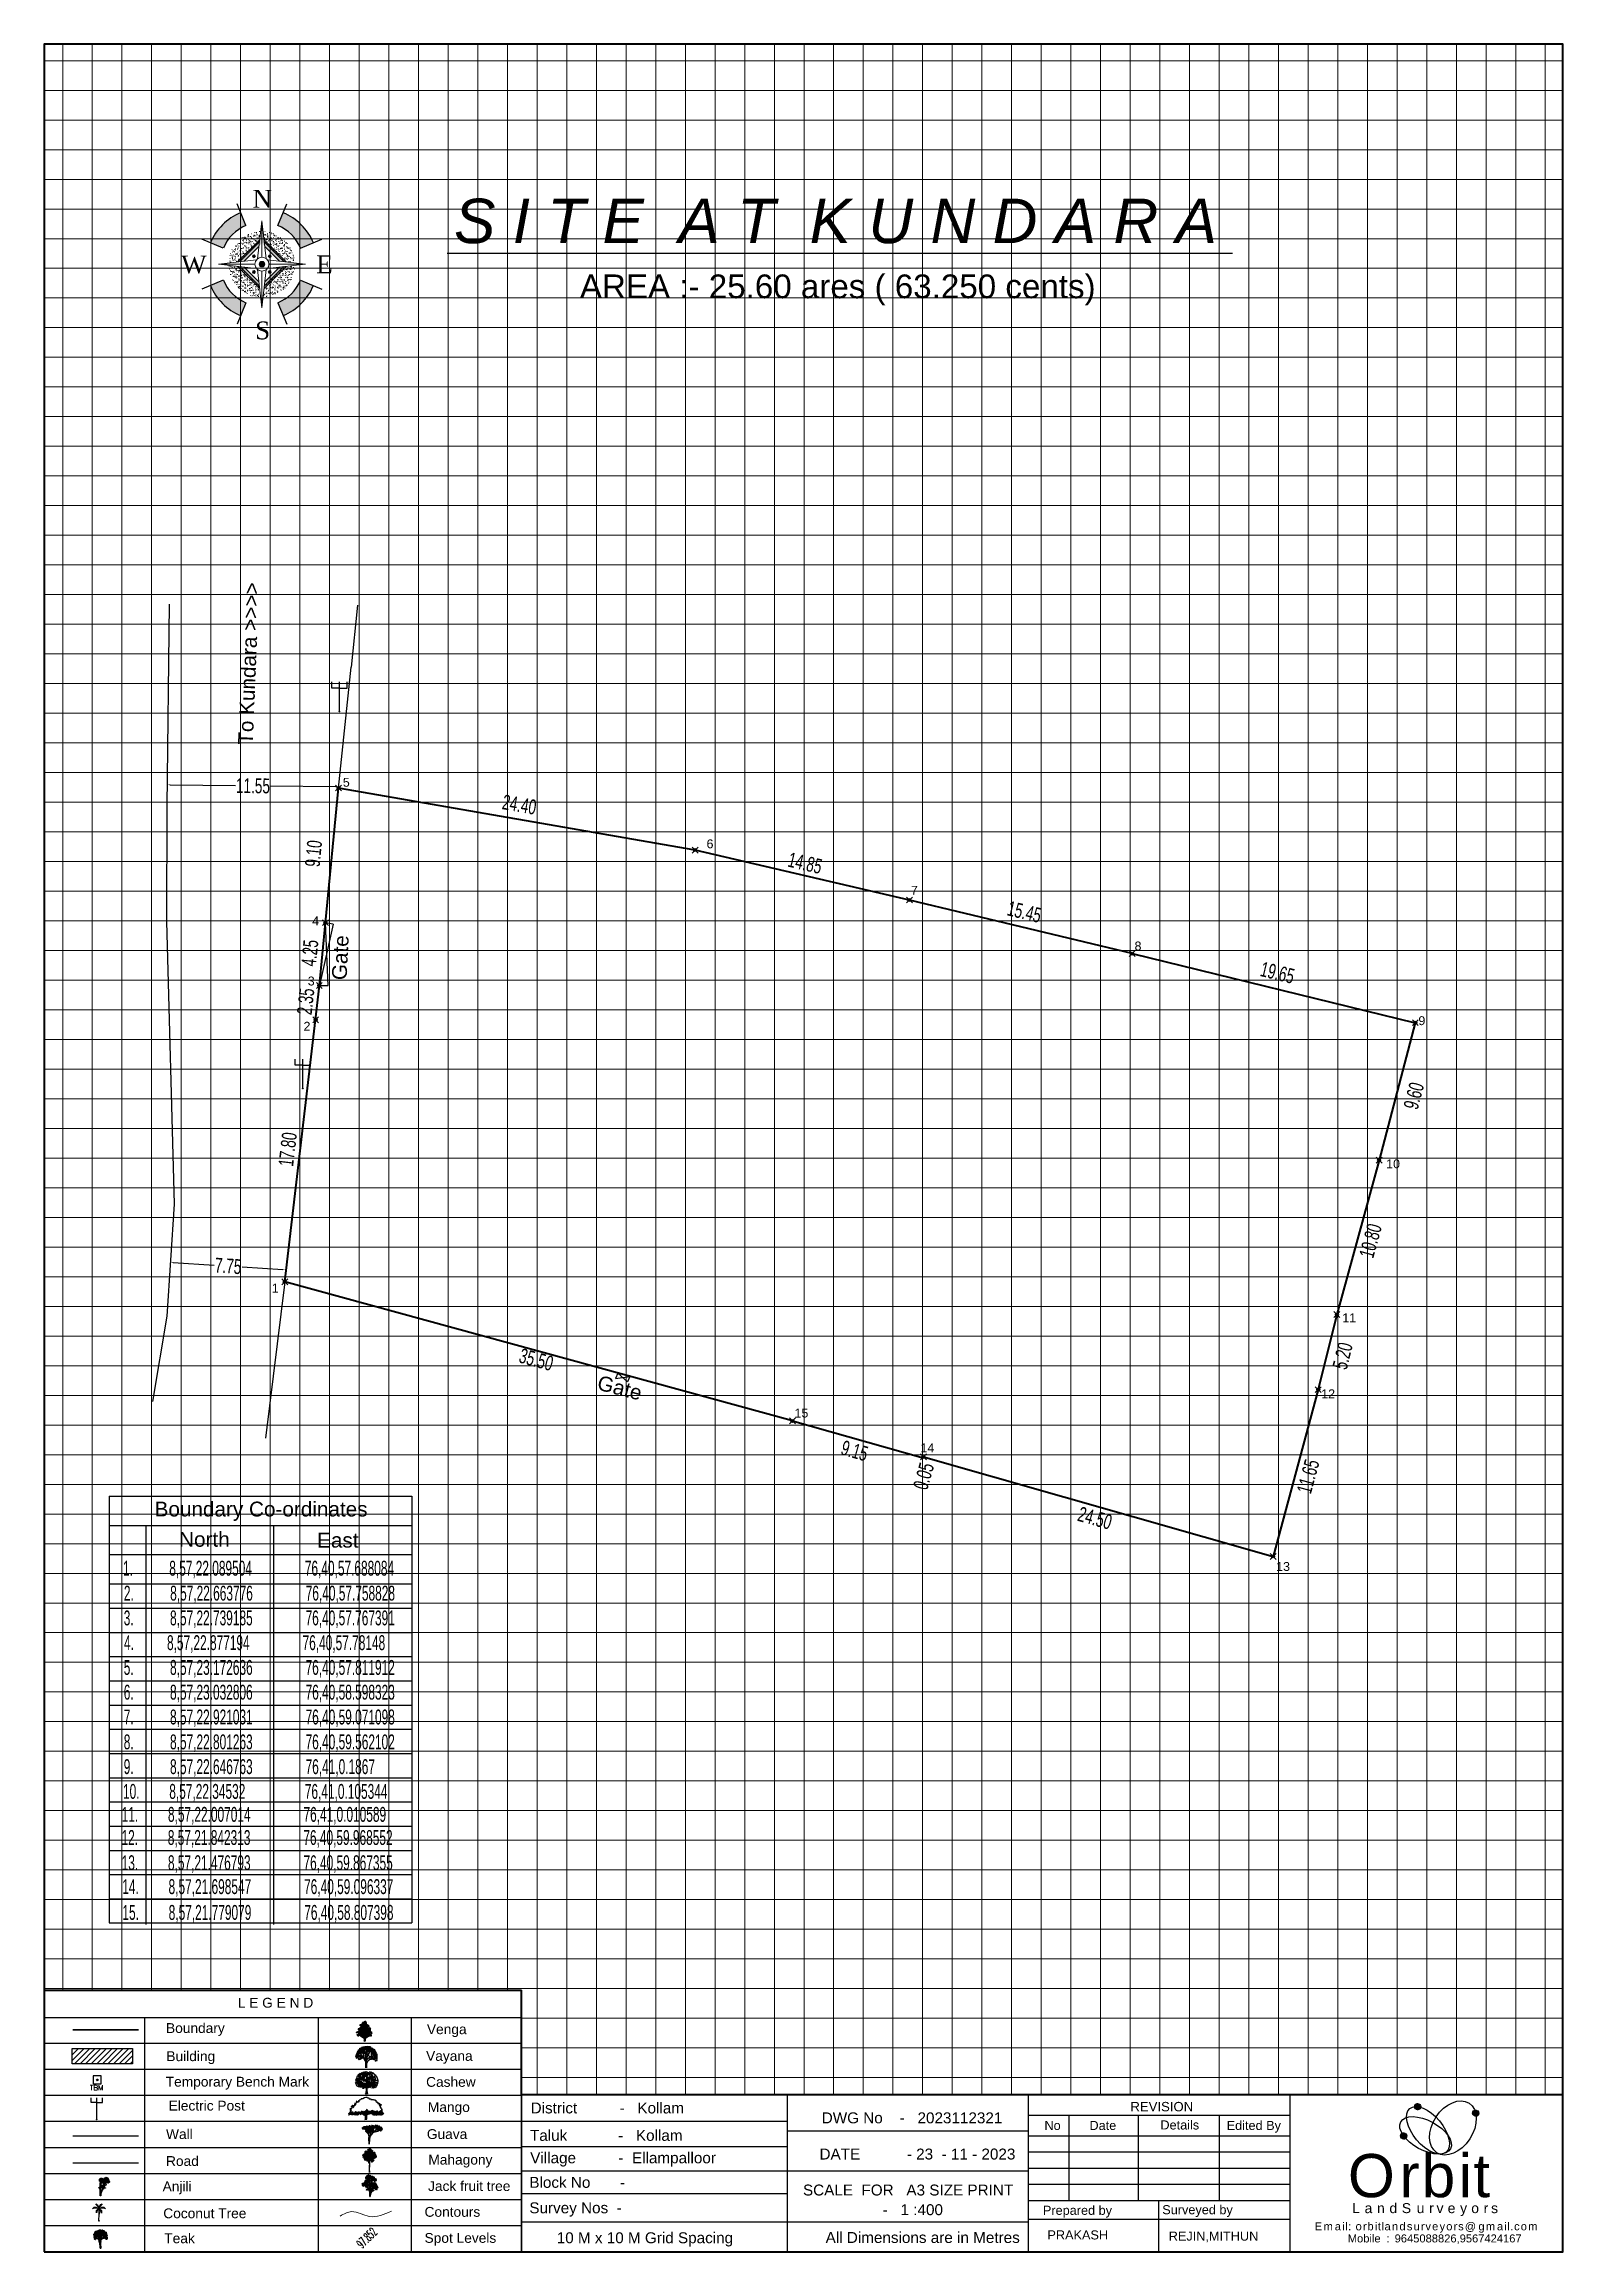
# Model space of a CAD drawing. Header units: millimetres. Extents: x 684983 to 685377, y 990360 to 990509.
# Drawn here: x 685274.3 to 685376.7, y 990360.3 to 990509.2 of the extents above; entities that cross this region are included whole.
import ezdxf
from ezdxf.enums import TextEntityAlignment as Align

# ---------------------------------------------------------------- set-up
doc = ezdxf.new("R2010")
doc.units = ezdxf.units.MM
doc.header["$PDMODE"] = 35
doc.header["$PDSIZE"] = 0.2
doc.linetypes.add('1', pattern=[0])
for name, color, linetype in [('ANJILI', 7, 'Continuous'), ('Building', 202, 'Continuous'), ('CASHEW TREE', 7, 'Continuous'), ('dim', 7, 'Continuous'), ('EP SYMBOL', 7, 'Continuous'), ('GUAVA TREE', 7, 'Continuous'), ('hide', 2, 'Continuous'), ('JACK  FRUIT TREE', 7, 'Continuous'), ('LN', 3, 'Continuous'), ('LOGO', 7, '1'), ('MAHAGONY', 7, 'Continuous'), ('MANGO TREE', 7, 'Continuous'), ('orbit', 7, 'Continuous'), ('RD', 5, 'Continuous'), ('SYMBOLS', 7, 'Continuous'), ('TEAK', 7, 'Continuous'), ('TITLE', 6, 'Continuous'), ('TREE', 3, 'Continuous'), ('trees', 104, 'Continuous'), ('VAYANA TREE', 7, 'Continuous'), ('VENGA TREE', 7, 'Continuous'), ('WALL', 4, 'Continuous')]:
    doc.layers.add(name, color=color, linetype=linetype)
for name, color, linetype, lineweight in [('BD', 1, 'Continuous', 40), ('BDRY', 1, 'Continuous', 35), ('BDRY POINT', 7, 'Continuous', 30), ('CON_1', 7, 'Continuous', 9), ('frame', 104, 'Continuous', 9), ('grid', 8, 'Continuous', 9), ('GRID LEVELS', 7, 'Continuous', 13), ('HAtch', 200, 'Continuous', 9), ('north', 7, 'Continuous', 20), ('orbit Surveyors', 7, 'Continuous', 18)]:
    doc.layers.add(name, color=color, linetype=linetype, lineweight=lineweight)
doc.styles.add('DIM', font='ARIALN.TTF', dxfattribs={"width": 0.8, "height": 1})
doc.styles.add('legend 2007', font='arial.ttf')
doc.styles.add('LOGO', font='arial.ttf')
doc.styles.add('ROMANS', font='arial.ttf')
doc.styles.get("Standard").update_dxf_attribs({"font": 'RomanS'})
doc.styles.add('style3', font='ariali.ttf')
doc.styles.add('TIMES', font='times.ttf', dxfattribs={"height": 1})
doc.dimstyles.get("Standard").update_dxf_attribs({"dimtxt": 1, "dimasz": 0.18, "dimexe": 0.18, "dimexo": 0.0625, "dimgap": 0.09, "dimtad": 0, "dimrnd": 0.05, "dimzin": 0, "dimdsep": 46, "dimtxsty": 'DIM', "dimcen": 0.09, "dimse1": 1, "dimse2": 1, "dimsd1": 1, "dimsd2": 1, "dimadec": 0, "dimazin": 0, "dimtfac": 1, "dimtix": 1, "dimtofl": 0, "dimtmove": 2, "dimatfit": 3, "dimfxl": 0, "dimtolj": 1, "dimtzin": 0, "dimarcsym": 0})

msp = doc.modelspace()

# ---------------------------------------------------------------- texts
at = {"style": 'ROMANS'}
for s, rotation, p in [('To Kundara >>>>', 87.68266, (685288.337, 990461.895)), ('Gate', 87.15156, (685294.663, 990446.022)), ('Gate', 345.49395, (685311.502, 990418.448))]:
    msp.add_text(s, height=1, rotation=rotation, dxfattribs=at).set_placement(p)
at = {"color": 1, "style": 'ROMANS'}
for s, p in [('5', (685294.415, 990459.08)), ('6', (685318.945, 990454.928)), ('7', (685332.726, 990451.797)), ('4', (685292.345, 990449.735)), ('8', (685347.812, 990448.042)), ('3', (685292.047, 990445.68)), ('2', (685291.761, 990442.628)), ('9', (685366.956, 990443.005)), ('10', (685364.783, 990433.354)), ('1', (685289.622, 990424.974)), ('11', (685361.823, 990422.969)), ('12', (685360.404, 990417.844)), ('15', (685324.878, 990416.546)), ('14', (685333.375, 990414.199)), ('13', (685357.363, 990406.201))]:
    msp.add_text(s, height=0.6, dxfattribs=at).set_placement(p)
at = {"layer": 'frame', "linetype": 'Continuous', "style": 'legend 2007'}
for s, height, p in [('REVISION', 0.6342, (685347.532, 990369.76)), ('No', 0.6126, (685341.734, 990368.504)), ('Date', 0.6126, (685344.771, 990368.504)), ('Details', 0.6126, (685349.555, 990368.536)), ('Edited By', 0.6126, (685354.023, 990368.504)), ('PRAKASH', 0.6126, (685341.936, 990361.121)), ('REJIN,MITHUN', 0.61261, (685350.119, 990361.043))]:
    msp.add_text(s, height=height, dxfattribs=at).set_placement(p)
at = {"layer": 'frame', "color": 1, "linetype": 'Continuous', "style": 'legend 2007'}
for s, p in [('Prepared by', (685341.631, 990362.781)), ('Surveyed by', (685349.681, 990362.82))]:
    msp.add_text(s, height=0.61261, dxfattribs=at).set_placement(p)
at = {"layer": 'GRID LEVELS', "width": 0.5}
msp.add_text('97.852', height=0.6047, rotation=45, dxfattribs=at).set_placement((685295.708, 990360.479, 73.969))
at = {"layer": 'TITLE', "color": 234, "style": 'style3'}
msp.add_text('S I T E  A T  K U N D A R A ', height=3, dxfattribs=at).set_placement((685301.912, 990495.735))
at = {"layer": 'TITLE', "color": 7, "style": 'ROMANS'}
for s, height, p in [(' AREA :- 25.60 ares ( 63.250 cents)', 1.6, (685309.78, 990492.023)), ('L E G E N D', 0.66246, (685287.327, 990376.75)), ('Boundary ', 0.6625, (685282.488, 990375.044)), ('Venga', 0.6625, (685300.084, 990374.966)), ('Building', 0.6625, (685282.511, 990373.146)), ('Vayana', 0.6625, (685300.028, 990373.166)), ('Temporary Bench Mark', 0.66246, (685282.469, 990371.427)), ('Cashew', 0.6625, (685300.03, 990371.413)), ('Electric Post', 0.66246, (685282.663, 990369.812)), ('Mango', 0.6625, (685300.15, 990369.715)), ('District          -   Kollam', 0.73661, (685307.078, 990369.619)), ('DWG No    -   2023112321', 0.73661, (685326.713, 990368.952)), ('Wall', 0.6625, (685282.488, 990367.893)), ('Guava', 0.6625, (685300.08, 990367.895)), ('Taluk            -   Kollam', 0.73661, (685307.034, 990367.771)), ('Road', 0.6625, (685282.488, 990366.077)), ('Mahagony', 0.6625, (685300.181, 990366.17)), ('Village          -  Ellampalloor', 0.73661, (685307.052, 990366.257)), ('DATE           - 23  - 11 - 2023', 0.73661, (685326.564, 990366.512)), ('Anjili', 0.6625, (685282.259, 990364.37)), ('Jack fruit tree', 0.66246, (685300.162, 990364.388)), ('Block No       -  ', 0.73661, (685306.992, 990364.602)), (' SCALE  FOR   A3 SIZE PRINT', 0.73661, (685325.162, 990364.085)), ('Coconut Tree', 0.66246, (685282.304, 990362.552)), ('Contours', 0.6625, (685299.925, 990362.65)), ('Survey Nos  -  ', 0.73661, (685306.992, 990362.886)), ('Teak', 0.6625, (685282.37, 990360.867)), ('Spot Levels', 0.66246, (685299.925, 990360.894)), ('10 M x 10 M Grid Spacing', 0.73661, (685308.84, 990360.866)), ('All Dimensions are in Metres', 0.73661, (685326.976, 990360.885))]:
    msp.add_text(s, height=height, dxfattribs=at).set_placement(p)
msp.add_text('          -   1 :400', height=0.73661, dxfattribs=at).set_placement((685331.43, 990363.127), align=Align.MIDDLE_CENTER)

# ---------------------------------------------------------------- blocks, each defined once
blk = doc.blocks.new('ORBIT')
at = {"layer": 'LOGO', "linetype": 'Continuous'}
h = blk.add_hatch(dxfattribs=at)
h.set_pattern_fill('ANSI31', color=1, scale=0.05, style=0)
h.set_pattern_definition([(45, (69.5929274, -2.057335), (-0.004419417382, 0.004419417382), [])])
h.paths.add_polyline_path([(1129.81, 1020.33, 1), (1130.22, 1020.33, 1)])
h = blk.add_hatch(dxfattribs=at)
h.set_pattern_fill('ANSI31', color=152, scale=0.05, style=0)
h.set_pattern_definition([(45, (73.51654, -2.499305), (-0.004419417382, 0.004419417382), [])])
h.paths.add_polyline_path([(1133.73, 1019.89, 1), (1134.15, 1019.89, 1)])
h = blk.add_hatch(dxfattribs=at)
h.set_pattern_fill('ANSI31', color=96, scale=0.05, style=0)
h.set_pattern_definition([(45, (68.6577063, -4.037437), (-0.004419417382, 0.004419417382), [])])
h.paths.add_polyline_path([(1128.87, 1018.35, 1), (1129.29, 1018.35, 1)])
at = {"layer": 'LOGO', "color": 1, "linetype": 'Continuous'}
blk.add_circle((1130.02, 1020.33), 0.207, dxfattribs=at)
at = {"layer": 'LOGO', "color": 152, "linetype": 'Continuous'}
blk.add_circle((1133.94, 1019.89), 0.207, dxfattribs=at)
at = {"layer": 'LOGO', "color": 96, "linetype": 'Continuous'}
blk.add_circle((1129.08, 1018.35), 0.207, dxfattribs=at)
at = {"layer": 'LOGO', "color": 152, "linetype": 'Continuous'}
blk.add_ellipse((1132.4, 1018.89), major_axis=(-1.09, -1.67), ratio=0.681406, dxfattribs=at)
at = {"layer": 'LOGO', "color": 96, "linetype": 'Continuous'}
blk.add_ellipse((1130.56, 1018.39), major_axis=(1.68, -0.91), ratio=0.522328, dxfattribs=at)
at = {"layer": 'LOGO', "color": 1, "linetype": 'Continuous'}
blk.add_ellipse((1130.72, 1018.73), major_axis=(1.23, -1.47), ratio=0.521784, dxfattribs=at)
blk = doc.blocks.new('A$C056105BB')
at = {"layer": 'LOGO', "linetype": 'Continuous', "xscale": 0.7959038629083571, "yscale": 0.7959038629083571, "zscale": 0.7959038629083571}
blk.add_blockref('ORBIT', (-893.93, -804.61), dxfattribs=at)
at = {"color": 236, "insert": (1.71, 4.93), "char_height": 2.3212, "width": 16.9227, "attachment_point": 1, "style": 'LOGO'}
blk.add_mtext('{\\T1.1;\\C140;Orbit}', dxfattribs=at)
at = {"color": 126, "insert": (1.94, 2.29), "char_height": 0.5363, "width": 9.7572, "attachment_point": 1, "style": 'LOGO'}
blk.add_mtext('{\\T1.6;LandSurveyors}', dxfattribs=at)
at = {"layer": 'orbit Surveyors', "style": 'legend 2007'}
for s, height, p in [('Mobile', 0.429, (1.7, 0.18)), (': ', 0.429, (3.78, 0.18)), ('9645088826,9567424167', 0.4285, (4.22, 0.18))]:
    blk.add_text(s, height=height, dxfattribs=at).set_placement(p)
at = {"layer": 'orbit Surveyors', "insert": (5.96, 1.26), "char_height": 0.4287, "width": 18.1026, "attachment_point": 2, "style": 'legend 2007'}
blk.add_mtext('{\\T1.2;E\\fArial|b0|i0|c238|p34;mail: \\fArial|b0|i0|c0|p34;orbitlandsurveyors@gmail.com}', dxfattribs=at)
blk = doc.blocks.new('A$C6422779D')
h = blk.add_hatch(color=172)
h.set_gradient(color1=(0, 15, 224), color2=(240, 241, 255), one_color=1, tint=0.97, name='INVCYLINDER')
h.paths.add_polyline_path([(7.35, 9.5), (6.96, 8.58, -0.198912), (8.59, 6.96), (9.51, 7.34, 0.198912)])
h.paths.add_polyline_path([(4.67, 8.58), (4.28, 9.5, 0.198912), (2.12, 7.34), (3.04, 6.96, -0.198912)])
h.paths.add_polyline_path([(4.28, 2.11), (4.67, 3.04, -0.198912), (3.04, 4.66), (2.12, 4.28, 0.198912)])
h.paths.add_polyline_path([(9.51, 4.28), (8.59, 4.66, -0.198912), (6.96, 3.04), (7.35, 2.11, 0.198912)])
h = blk.add_hatch()
h.set_pattern_fill('AR-SAND', scale=0.15, style=0)
h.set_pattern_definition([(37.5, (-45.38693, -1.61278), (-0.009449, 0.2890236), [0, -0.228, 0, -0.255, 0, -0.24375]), (7.5, (-45.38693, -1.61278), (0.2654665, 0.423322), [0, -0.123, 0, -0.2055, 0, -0.07875]), (327.5, (-45.57143, -1.61278), (0.4671213, 0.0008489), [0, -0.075, 0, -0.27, 0, -0.3525]), (317.5, (-45.57143, -1.61278), (0.450919, 0.1316513), [0, -0.0375, 0, -0.177, 0, -0.2025])])
h.paths.add_polyline_path([(5.9, 8.19), (5.99, 7.4), (7.4, 5.99), (8.2, 5.89, 0.393207)])
h.paths.add_polyline_path([(5.73, 8.19, 0.393207), (3.43, 5.89), (4.23, 5.99), (5.64, 7.4)])
h.paths.add_polyline_path([(4.23, 5.63), (3.43, 5.72, 0.393207), (5.73, 3.42), (5.64, 4.22)])
h.paths.add_polyline_path([(8.2, 5.72), (7.4, 5.63), (5.99, 4.22), (5.9, 3.42, 0.393207)])
h = blk.add_hatch(color=62)
h.set_gradient(color1=(168, 228, 27), color2=(76, 0, 0), one_color=1, name='SPHERICAL')
h.paths.add_polyline_path([(7.56, 5.65), (7.4, 5.63), (5.99, 4.22), (5.97, 4.06)])
h.paths.add_polyline_path([(5.97, 7.56), (5.99, 7.4), (7.4, 5.99), (7.56, 5.97)])
h.paths.add_polyline_path([(5.64, 7.4), (5.66, 7.56), (4.07, 5.97), (4.23, 5.99)])
h.paths.add_polyline_path([(4.23, 5.63), (4.07, 5.65), (5.66, 4.06), (5.64, 4.22)])
h.paths.add_polyline_path([(7.08, 6.02), (7.4, 5.99), (5.99, 7.4), (6.03, 7.08)], flags=17)
h.paths.add_polyline_path([(4.23, 5.99), (4.55, 6.02), (5.6, 7.08), (5.64, 7.4)], flags=17)
h.paths.add_polyline_path([(5.64, 4.22), (5.6, 4.54), (4.55, 5.59), (4.23, 5.63)], flags=17)
h.paths.add_polyline_path([(6.03, 4.54), (5.99, 4.22), (7.4, 5.63), (7.08, 5.59)], flags=17)
h = blk.add_hatch(color=1)
h.set_gradient(color1=(255, 0, 8), color2=(76, 0, 0), one_color=1, name='SPHERICAL')
h.paths.add_polyline_path([(5.25, 6.37), (5.32, 6.4), (5.32, 6.45), (5.28, 6.45)])
h.paths.add_polyline_path([(5.25, 6.37), (5.28, 6.45), (5.25, 6.48), (5.22, 6.45)])
h.paths.add_polyline_path([(5.25, 6.37), (5.22, 6.45), (5.17, 6.45), (5.17, 6.4)])
h.paths.add_polyline_path([(5.17, 6.4), (5.14, 6.37), (5.17, 6.34), (5.25, 6.37)])
h.paths.add_polyline_path([(5.17, 6.34), (5.17, 6.3), (5.22, 6.3), (5.25, 6.37)])
h.paths.add_polyline_path([(5.22, 6.3), (5.25, 6.27), (5.28, 6.3), (5.25, 6.37)])
h.paths.add_polyline_path([(5.25, 6.37), (5.28, 6.3), (5.32, 6.3), (5.32, 6.34)])
h.paths.add_polyline_path([(5.32, 6.34), (5.36, 6.37), (5.32, 6.4), (5.25, 6.37)])
h = blk.add_hatch(color=1)
h.set_gradient(color1=(255, 0, 8), color2=(76, 0, 0), one_color=1, name='SPHERICAL')
h.paths.add_polyline_path([(6.38, 6.37), (6.41, 6.3), (6.46, 6.3), (6.46, 6.34)])
h.paths.add_polyline_path([(6.46, 6.34), (6.49, 6.37), (6.46, 6.4), (6.38, 6.37)])
h.paths.add_polyline_path([(6.46, 6.4), (6.46, 6.45), (6.41, 6.45), (6.38, 6.37)])
h.paths.add_polyline_path([(6.38, 6.37), (6.41, 6.45), (6.38, 6.48), (6.35, 6.45)])
h.paths.add_polyline_path([(6.35, 6.45), (6.31, 6.45), (6.31, 6.4), (6.38, 6.37)])
h.paths.add_polyline_path([(6.31, 6.4), (6.27, 6.37), (6.31, 6.34), (6.38, 6.37)])
h.paths.add_polyline_path([(6.31, 6.34), (6.31, 6.3), (6.35, 6.3), (6.38, 6.37)])
h.paths.add_polyline_path([(6.35, 6.3), (6.38, 6.27), (6.41, 6.3), (6.38, 6.37)])
h = blk.add_hatch(color=1)
h.set_gradient(color1=(255, 0, 8), color2=(76, 0, 0), one_color=1, name='SPHERICAL')
h.paths.add_polyline_path([(5.25, 5.24), (5.28, 5.32), (5.25, 5.35), (5.22, 5.32)])
h.paths.add_polyline_path([(5.32, 5.27), (5.32, 5.32), (5.28, 5.32), (5.25, 5.24)])
h.paths.add_polyline_path([(5.22, 5.32), (5.17, 5.32), (5.17, 5.27), (5.25, 5.24)])
h.paths.add_polyline_path([(5.17, 5.27), (5.14, 5.24), (5.17, 5.21), (5.25, 5.24)])
h.paths.add_polyline_path([(5.17, 5.21), (5.17, 5.17), (5.22, 5.17), (5.25, 5.24)])
h.paths.add_polyline_path([(5.22, 5.17), (5.25, 5.14), (5.28, 5.17), (5.25, 5.24)])
h.paths.add_polyline_path([(5.28, 5.17), (5.32, 5.17), (5.32, 5.21), (5.25, 5.24)])
h.paths.add_polyline_path([(5.32, 5.21), (5.36, 5.24), (5.32, 5.27), (5.25, 5.24)])
h = blk.add_hatch(color=12)
h.set_gradient(color1=(224, 0, 4), color2=(245, 0, 4), one_color=1, tint=0.48, name='SPHERICAL')
edge = h.paths.add_edge_path()
edge.add_ellipse((5.82, 5.81), major_axis=(0.141, 0.141), ratio=1, start_angle=0, end_angle=360)
h = blk.add_hatch(color=1)
h.set_gradient(color1=(255, 0, 8), color2=(76, 0, 0), one_color=1, name='SPHERICAL')
h.paths.add_polyline_path([(6.41, 5.32), (6.38, 5.35), (6.35, 5.32), (6.38, 5.24)])
h.paths.add_polyline_path([(6.35, 5.32), (6.31, 5.32), (6.31, 5.27), (6.38, 5.24)])
h.paths.add_polyline_path([(6.38, 5.24), (6.31, 5.27), (6.27, 5.24), (6.31, 5.21)])
h.paths.add_polyline_path([(6.46, 5.27), (6.46, 5.32), (6.41, 5.32), (6.38, 5.24)])
h.paths.add_polyline_path([(6.46, 5.21), (6.49, 5.24), (6.46, 5.27), (6.38, 5.24)])
h.paths.add_polyline_path([(6.38, 5.24), (6.41, 5.17), (6.46, 5.17), (6.46, 5.21)])
h.paths.add_polyline_path([(6.38, 5.24), (6.35, 5.17), (6.38, 5.14), (6.41, 5.17)])
h.paths.add_polyline_path([(6.31, 5.21), (6.31, 5.17), (6.35, 5.17), (6.38, 5.24)])
at = {"layer": 'north'}
h = blk.add_hatch(color=1, dxfattribs=at)
h.set_gradient(color1=(255, 0, 4), color2=(221, 212, 187), name='HEMISPHERICAL')
edge = h.paths.add_edge_path()
edge.add_ellipse((5.82, 5.81), major_axis=(0.141, 0.141), ratio=1, start_angle=0, end_angle=360)
h.paths.add_polyline_path([(5.59, 7.01), (5.82, 7.38), (6.04, 7.01), (5.82, 8.93)])
edge = h.paths.add_edge_path()
edge.add_ellipse((5.82, 5.81), major_axis=(-0.141, 0.141), ratio=1, start_angle=230.0674, end_angle=410.0674)
edge.add_ellipse((5.82, 5.81), major_axis=(-0.141, 0.141), ratio=1, start_angle=50.0674, end_angle=230.0674)
for p, q in [((5.25, 6.37), (5.17, 6.4)), ((5.25, 6.37), (5.17, 6.34)), ((5.25, 6.37), (5.22, 6.45)), ((5.25, 6.37), (5.22, 6.3)), ((5.28, 6.45), (5.25, 6.37)), ((5.25, 6.37), (5.32, 6.4)), ((5.25, 6.37), (5.32, 6.34)), ((5.25, 6.37), (5.28, 6.3)), ((6.38, 6.37), (6.31, 6.4)), ((6.38, 6.37), (6.31, 6.34)), ((6.38, 6.37), (6.35, 6.45)), ((6.38, 6.37), (6.35, 6.3)), ((6.41, 6.45), (6.38, 6.37)), ((6.38, 6.37), (6.46, 6.4)), ((6.38, 6.37), (6.46, 6.34)), ((6.38, 6.37), (6.41, 6.3)), ((5.25, 5.24), (5.17, 5.27)), ((5.25, 5.24), (5.17, 5.21)), ((5.25, 5.24), (5.22, 5.32)), ((5.25, 5.24), (5.22, 5.17)), ((5.28, 5.32), (5.25, 5.24)), ((5.25, 5.24), (5.32, 5.27)), ((5.25, 5.24), (5.32, 5.21)), ((5.25, 5.24), (5.28, 5.17)), ((6.38, 5.24), (6.31, 5.27)), ((6.38, 5.24), (6.31, 5.21)), ((6.38, 5.24), (6.35, 5.32)), ((6.38, 5.24), (6.35, 5.17)), ((6.41, 5.32), (6.38, 5.24)), ((6.38, 5.24), (6.46, 5.27)), ((6.38, 5.24), (6.46, 5.21)), ((6.38, 5.24), (6.41, 5.17))]:
    blk.add_line(p, q)
for points in [[(4.07, 5.97), (5.66, 7.56)], [(4.23, 5.99), (5.64, 7.4)], [(4.55, 6.02), (5.6, 7.08)], [(5.17, 6.34), (5.14, 6.37), (5.17, 6.4)], [(5.17, 6.4), (5.17, 6.45), (5.22, 6.45)], [(5.22, 6.3), (5.17, 6.3), (5.17, 6.34)], [(5.22, 6.45), (5.25, 6.48), (5.28, 6.45)], [(5.28, 6.45), (5.32, 6.45), (5.32, 6.4)], [(5.32, 6.34), (5.32, 6.3), (5.28, 6.3)], [(5.32, 6.4), (5.36, 6.37), (5.32, 6.34)], [(5.97, 7.56), (7.56, 5.97)], [(5.99, 7.4), (7.4, 5.99)], [(6.03, 7.08), (7.08, 6.02)], [(6.31, 6.34), (6.27, 6.37), (6.31, 6.4)], [(6.31, 6.4), (6.31, 6.45), (6.35, 6.45)], [(6.35, 6.3), (6.31, 6.3), (6.31, 6.34)], [(6.35, 6.45), (6.38, 6.48), (6.41, 6.45)], [(6.41, 6.45), (6.46, 6.45), (6.46, 6.4)], [(6.46, 6.34), (6.46, 6.3), (6.41, 6.3)], [(6.46, 6.4), (6.49, 6.37), (6.46, 6.34)], [(5.66, 4.06), (4.07, 5.65)], [(5.64, 4.22), (4.23, 5.63)], [(5.6, 4.54), (4.55, 5.59)], [(5.17, 5.21), (5.14, 5.24), (5.17, 5.27)], [(5.17, 5.27), (5.17, 5.32), (5.22, 5.32)], [(5.22, 5.17), (5.17, 5.17), (5.17, 5.21)], [(5.28, 6.3), (5.25, 6.27), (5.22, 6.3)], [(5.22, 5.32), (5.25, 5.35), (5.28, 5.32)], [(5.28, 5.17), (5.25, 5.14), (5.22, 5.17)], [(5.28, 5.32), (5.32, 5.32), (5.32, 5.27)], [(5.32, 5.21), (5.32, 5.17), (5.28, 5.17)], [(5.32, 5.27), (5.36, 5.24), (5.32, 5.21)], [(7.56, 5.65), (5.97, 4.06)], [(7.4, 5.63), (5.99, 4.22)], [(7.08, 5.59), (6.03, 4.54)], [(6.31, 5.21), (6.27, 5.24), (6.31, 5.27)], [(6.31, 5.27), (6.31, 5.32), (6.35, 5.32)], [(6.35, 5.17), (6.31, 5.17), (6.31, 5.21)], [(6.41, 6.3), (6.38, 6.27), (6.35, 6.3)], [(6.35, 5.32), (6.38, 5.35), (6.41, 5.32)], [(6.41, 5.17), (6.38, 5.14), (6.35, 5.17)], [(6.41, 5.32), (6.46, 5.32), (6.46, 5.27)], [(6.46, 5.21), (6.46, 5.17), (6.41, 5.17)], [(6.46, 5.27), (6.49, 5.24), (6.46, 5.21)]]:
    blk.add_lwpolyline(points)
at = {"color": 7, "lineweight": 30}
for start, end in [(112.5, 157.5), (22.5, 67.5), (202.5, 247.5), (292.5, 337.5)]:
    blk.add_arc((5.82, 5.81), 4, start, end, dxfattribs=at)
at = {"lineweight": 30}
for start, end in [(112.5, 157.5), (22.5, 67.5), (202.5, 247.5), (292.5, 337.5)]:
    blk.add_arc((5.82, 5.81), 3, start, end, dxfattribs=at)
at = {"layer": 'north', "color": 7, "lineweight": 30}
for p, q in [((4.67, 8.58), (4.03, 10.13)), ((6.96, 8.58), (7.6, 10.13)), ((3.04, 6.96), (1.5, 7.6)), ((8.59, 6.96), (10.13, 7.6)), ((3.04, 4.66), (1.5, 4.02)), ((8.59, 4.66), (10.13, 4.02)), ((4.67, 3.04), (4.03, 1.49)), ((6.96, 3.04), (7.6, 1.49))]:
    blk.add_line(p, q, dxfattribs=at)
at = {"layer": 'north', "color": 5}
for p, q in [((5.82, 8.93), (5.5, 6.19)), ((5.82, 8.93), (6.13, 6.19)), ((5.82, 8.93), (5.82, 6.31)), ((2.69, 5.81), (5.43, 6.13)), ((5.32, 5.81), (2.69, 5.81)), ((2.69, 5.81), (5.43, 5.49)), ((5.82, 2.68), (5.5, 5.42)), ((5.82, 2.68), (6.13, 5.42)), ((5.82, 5.31), (5.82, 2.68)), ((8.94, 5.81), (6.2, 6.13)), ((8.94, 5.81), (6.2, 5.49)), ((8.94, 5.81), (6.31, 5.81)), ((8.94, 5.81), (6.31, 5.81))]:
    blk.add_line(p, q, dxfattribs=at)
blk.add_ellipse((5.82, 5.81), major_axis=(0.353, 0.353), ratio=1, start_param=0.785398, end_param=7.068583, dxfattribs=at)
at = {"layer": 'north'}
blk.add_ellipse((5.82, 5.81), major_axis=(0.141, 0.141), ratio=1, start_param=0.785398, end_param=7.068583, dxfattribs=at)
at = {"layer": 'north', "color": 7, "style": 'TIMES'}
for s, p in [('N', (5.85, 10.5)), ('W', (0.93, 5.77)), ('E', (10.31, 5.8)), ('S', (5.87, 1.05))]:
    blk.add_text(s, height=1.28, dxfattribs=at).set_placement(p, align=Align.MIDDLE)
blk = doc.blocks.new('A$C470209A2')
at = {"layer": 'north', "xscale": 0.2160871008967433, "yscale": 0.2160871008967433, "zscale": 0.2160871008967433}
blk.add_blockref('A$C6422779D', (0, 0), dxfattribs=at)
blk = doc.blocks.new('BD')
at = {"color": 7}
for p, q in [((-0.04, 0.04), (0.04, -0.04)), ((-0.04, -0.03), (0.04, 0.03))]:
    blk.add_line(p, q, dxfattribs=at)
blk.add_circle((0, 0), 0.05, dxfattribs=at)
blk.add_point((0, 0), dxfattribs=at)
blk = doc.blocks.new('*D66')
at = {"layer": 'Defpoints', "color": 0, "transparency": 16777216}
for p in [(685292.88, 990459.12), (685294.13, 990459), (685293.24, 990449.91)]:
    blk.add_point(p, dxfattribs=at)
at = {"layer": 'dim', "color": 0, "transparency": 16777216, "insert": (685292.44, 990454.58), "char_height": 1, "attachment_point": 5, "rotation": 84.4144, "style": 'DIM'}
blk.add_mtext('\\A1;9.10', dxfattribs=at)
blk = doc.blocks.new('*D67')
at = {"layer": 'Defpoints', "color": 0, "transparency": 16777216}
for p in [(685293.24, 990449.91), (685291.98, 990445.75), (685292.83, 990445.67)]:
    blk.add_point(p, dxfattribs=at)
at = {"layer": 'dim', "color": 0, "transparency": 16777216, "insert": (685292.19, 990447.87), "char_height": 1, "attachment_point": 5, "rotation": 84.466, "style": 'DIM'}
blk.add_mtext('\\A1;4.25', dxfattribs=at)
blk = doc.blocks.new('*D68')
at = {"layer": 'Defpoints', "color": 0, "transparency": 16777216}
for p in [(685292.83, 990445.67), (685291.78, 990443.44), (685292.58, 990443.35)]:
    blk.add_point(p, dxfattribs=at)
at = {"layer": 'dim', "color": 0, "transparency": 16777216, "insert": (685291.91, 990444.6), "char_height": 1, "attachment_point": 5, "rotation": 83.8199, "style": 'DIM'}
blk.add_mtext('\\A1;2.35', dxfattribs=at)
blk = doc.blocks.new('*D69')
at = {"layer": 'Defpoints', "color": 0, "transparency": 16777216}
for p in [(685292.58, 990443.35), (685289.66, 990425.8), (685290.5, 990425.7)]:
    blk.add_point(p, dxfattribs=at)
at = {"layer": 'dim', "color": 0, "transparency": 16777216, "insert": (685290.7, 990434.63), "char_height": 1, "attachment_point": 5, "rotation": 83.2786, "style": 'DIM'}
blk.add_mtext('\\A1;17.80', dxfattribs=at)
blk = doc.blocks.new('*D70')
at = {"layer": 'Defpoints', "color": 0, "transparency": 16777216}
for p in [(685290.5, 990425.7), (685324.58, 990415.76), (685324.73, 990416.32)]:
    blk.add_point(p, dxfattribs=at)
at = {"layer": 'dim', "color": 0, "transparency": 16777216, "insert": (685307.46, 990420.45), "char_height": 1, "attachment_point": 5, "rotation": 344.6769, "style": 'DIM'}
blk.add_mtext('\\A1;35.50', dxfattribs=at)
blk = doc.blocks.new('*D71')
at = {"layer": 'Defpoints', "color": 0, "transparency": 16777216}
for p in [(685324.52, 990415.54), (685324.73, 990416.32), (685333.56, 990413.83)]:
    blk.add_point(p, dxfattribs=at)
at = {"layer": 'dim', "color": 0, "transparency": 16777216, "insert": (685328.93, 990414.3), "char_height": 1, "attachment_point": 5, "rotation": 344.2641, "style": 'DIM'}
blk.add_mtext('\\A1;9.15', dxfattribs=at)
blk = doc.blocks.new('*D72')
at = {"layer": 'Defpoints', "color": 0, "transparency": 16777216}
for p in [(685333.57, 990413.89), (685356.93, 990406.4), (685357.16, 990407.18)]:
    blk.add_point(p, dxfattribs=at)
at = {"layer": 'dim', "color": 0, "transparency": 16777216, "insert": (685345.14, 990409.76), "char_height": 1, "attachment_point": 5, "rotation": 344.1306, "style": 'DIM'}
blk.add_mtext('\\A1;24.50', dxfattribs=at)
blk = doc.blocks.new('*D73')
at = {"layer": 'Defpoints', "color": 0, "transparency": 16777216}
for p in [(685360.2, 990418.42), (685357.16, 990407.18), (685358, 990406.95)]:
    blk.add_point(p, dxfattribs=at)
at = {"layer": 'dim', "color": 0, "transparency": 16777216, "insert": (685359.52, 990412.57), "char_height": 1, "attachment_point": 5, "rotation": 74.8709, "style": 'DIM'}
blk.add_mtext('\\A1;11.65', dxfattribs=at)
blk = doc.blocks.new('*D74')
at = {"layer": 'Defpoints', "color": 0, "transparency": 16777216}
for p in [(685361.46, 990423.49), (685362.48, 990423.24), (685360.2, 990418.42)]:
    blk.add_point(p, dxfattribs=at)
at = {"layer": 'dim', "color": 0, "transparency": 16777216, "insert": (685361.85, 990420.7), "char_height": 1, "attachment_point": 5, "rotation": 76.0223, "style": 'DIM'}
blk.add_mtext('\\A1;5.20', dxfattribs=at)
blk = doc.blocks.new('*D75')
at = {"layer": 'Defpoints', "color": 0, "transparency": 16777216}
for p in [(685364.3, 990433.9), (685361.46, 990423.49), (685362.3, 990423.26)]:
    blk.add_point(p, dxfattribs=at)
at = {"layer": 'dim', "color": 0, "transparency": 16777216, "insert": (685363.73, 990428.46), "char_height": 1, "attachment_point": 5, "rotation": 74.7002, "style": 'DIM'}
blk.add_mtext('\\A1;10.80', dxfattribs=at)
blk = doc.blocks.new('*D76')
at = {"layer": 'Defpoints', "color": 0, "transparency": 16777216}
for p in [(685366.75, 990443.16), (685364.3, 990433.9), (685365.43, 990433.6)]:
    blk.add_point(p, dxfattribs=at)
at = {"layer": 'dim', "color": 0, "transparency": 16777216, "insert": (685366.65, 990438.24), "char_height": 1, "attachment_point": 5, "rotation": 75.2407, "style": 'DIM'}
blk.add_mtext('\\A1;9.60', dxfattribs=at)
blk = doc.blocks.new('*D77')
at = {"layer": 'Defpoints', "color": 0, "transparency": 16777216}
for p in [(685347.65, 990447.83), (685347.9, 990448.87), (685366.75, 990443.17)]:
    blk.add_point(p, dxfattribs=at)
at = {"layer": 'dim', "color": 0, "transparency": 16777216, "insert": (685357.45, 990446.54), "char_height": 1, "attachment_point": 5, "rotation": 346.2918, "style": 'DIM'}
blk.add_mtext('\\A1;19.65', dxfattribs=at)
blk = doc.blocks.new('*D78')
at = {"layer": 'Defpoints', "color": 0, "transparency": 16777216}
for p in [(685332.63, 990451.44), (685347.65, 990447.83), (685347.89, 990448.83)]:
    blk.add_point(p, dxfattribs=at)
at = {"layer": 'dim', "color": 0, "transparency": 16777216, "insert": (685340.38, 990450.64), "char_height": 1, "attachment_point": 5, "rotation": 346.4784, "style": 'DIM'}
blk.add_mtext('\\A1;15.45', dxfattribs=at)
blk = doc.blocks.new('*D79')
at = {"layer": 'Defpoints', "color": 0, "transparency": 16777216}
for p in [(685318.36, 990455.62), (685318.17, 990454.81), (685332.63, 990451.44)]:
    blk.add_point(p, dxfattribs=at)
at = {"layer": 'dim', "color": 0, "transparency": 16777216, "insert": (685325.59, 990453.93), "char_height": 1, "attachment_point": 5, "rotation": 346.8868, "style": 'DIM'}
blk.add_mtext('\\A1;14.85', dxfattribs=at)
blk = doc.blocks.new('*D80')
at = {"layer": 'Defpoints', "color": 0, "transparency": 16777216}
for p in [(685294.3, 990459.96), (685294.13, 990459), (685318.17, 990454.81)]:
    blk.add_point(p, dxfattribs=at)
at = {"layer": 'dim', "color": 0, "transparency": 16777216, "insert": (685306.32, 990457.87), "char_height": 1, "attachment_point": 5, "rotation": 350.1232, "style": 'DIM'}
blk.add_mtext('\\A1;24.40', dxfattribs=at)
blk = doc.blocks.new('*D81')
at = {"layer": 'Defpoints', "color": 0, "transparency": 16777216}
for p in [(685333.56, 990413.83), (685333.57, 990413.89), (685333.89, 990413.8)]:
    blk.add_point(p, dxfattribs=at)
at = {"color": 0, "transparency": 16777216, "insert": (685333.59, 990412.59), "char_height": 1, "attachment_point": 5, "rotation": 74.1306, "style": 'DIM'}
blk.add_mtext('\\A1;0.05', dxfattribs=at)
blk = doc.blocks.new('A$C2E162DE2')
at = {"color": 6}
for p, q in [((-0.29, 3.98), (-0.29, 4.63)), ((0.5, 3.98), (0.5, 4.63)), ((1.3, 3.98), (1.3, 4.63)), ((0.5, 3.98), (-0.29, 3.98)), ((0.5, 1.53), (0.5, 3.98)), ((0.5, 3.98), (1.3, 3.98))]:
    blk.add_line(p, q, dxfattribs=at)
blk.add_circle((0.5, 1.53), 0.0256, dxfattribs=at)
blk = doc.blocks.new('EP')
blk.add_blockref('A$C2E162DE2', (-0.5, -1.53))
blk = doc.blocks.new('A$C25655A80')
at = {"color": 62}
for p, q in [((-0.84, 1.55), (-0.85, 1.54)), ((-0.85, 1.54), (-0.83, 1.54)), ((-0.83, 1.6), (-0.84, 1.59)), ((-0.84, 1.59), (-0.83, 1.59)), ((-0.83, 1.56), (-0.84, 1.55)), ((-0.82, 1.6), (-0.83, 1.6)), ((-0.83, 1.59), (-0.83, 1.58)), ((-0.83, 1.58), (-0.82, 1.57)), ((-0.83, 1.57), (-0.83, 1.58)), ((-0.83, 1.58), (-0.83, 1.57)), ((-0.82, 1.56), (-0.83, 1.57)), ((-0.83, 1.57), (-0.83, 1.56)), ((-0.83, 1.54), (-0.82, 1.54)), ((-0.83, 1.54), (-0.83, 1.54)), ((-0.82, 1.62), (-0.82, 1.61)), ((-0.81, 1.61), (-0.82, 1.62)), ((-0.82, 1.61), (-0.82, 1.6)), ((-0.82, 1.6), (-0.81, 1.6)), ((-0.82, 1.59), (-0.82, 1.6)), ((-0.81, 1.58), (-0.82, 1.59)), ((-0.82, 1.57), (-0.81, 1.58)), ((-0.82, 1.57), (-0.82, 1.58)), ((-0.81, 1.56), (-0.82, 1.57)), ((-0.82, 1.56), (-0.81, 1.55)), ((-0.81, 1.56), (-0.82, 1.56)), ((-0.82, 1.54), (-0.82, 1.56)), ((-0.81, 1.55), (-0.82, 1.54)), ((-0.82, 1.54), (-0.82, 1.53)), ((-0.82, 1.53), (-0.82, 1.52)), ((-0.82, 1.52), (-0.81, 1.51)), ((-0.82, 1.51), (-0.81, 1.51)), ((-0.81, 1.51), (-0.82, 1.51)), ((-0.81, 1.64), (-0.8, 1.63)), ((-0.8, 1.64), (-0.81, 1.64)), ((-0.79, 1.63), (-0.81, 1.62)), ((-0.81, 1.62), (-0.8, 1.61)), ((-0.81, 1.6), (-0.8, 1.61)), ((-0.8, 1.61), (-0.81, 1.61)), ((-0.81, 1.6), (-0.81, 1.59)), ((-0.8, 1.6), (-0.81, 1.6)), ((-0.81, 1.59), (-0.8, 1.58)), ((-0.8, 1.57), (-0.81, 1.56)), ((-0.81, 1.55), (-0.81, 1.56)), ((-0.81, 1.54), (-0.81, 1.55)), ((-0.81, 1.53), (-0.81, 1.54)), ((-0.81, 1.51), (-0.81, 1.53)), ((-0.8, 1.52), (-0.81, 1.51)), ((-0.81, 1.51), (-0.81, 1.49)), ((-0.8, 1.49), (-0.81, 1.48)), ((-0.81, 1.49), (-0.8, 1.49)), ((-0.81, 1.48), (-0.81, 1.47)), ((-0.81, 1.47), (-0.8, 1.46)), ((-0.8, 1.28), (-0.81, 1.27)), ((-0.81, 1.27), (-0.8, 1.26)), ((-0.79, 1.64), (-0.8, 1.64)), ((-0.8, 1.63), (-0.79, 1.63)), ((-0.8, 1.62), (-0.79, 1.62)), ((-0.8, 1.61), (-0.8, 1.62)), ((-0.79, 1.61), (-0.8, 1.6)), ((-0.8, 1.58), (-0.79, 1.58)), ((-0.79, 1.58), (-0.8, 1.57)), ((-0.79, 1.53), (-0.8, 1.52)), ((-0.8, 1.47), (-0.79, 1.47)), ((-0.8, 1.46), (-0.8, 1.47)), ((-0.79, 1.45), (-0.8, 1.46)), ((-0.8, 1.46), (-0.8, 1.45)), ((-0.8, 1.45), (-0.79, 1.45)), ((-0.79, 1.28), (-0.8, 1.28)), ((-0.8, 1.27), (-0.8, 1.26)), ((-0.79, 1.27), (-0.8, 1.27)), ((-0.8, 1.26), (-0.79, 1.27)), ((-0.8, 1.26), (-0.79, 1.26)), ((-0.78, 1.64), (-0.79, 1.64)), ((-0.79, 1.62), (-0.79, 1.61)), ((-0.79, 1.58), (-0.78, 1.57)), ((-0.78, 1.57), (-0.79, 1.56)), ((-0.79, 1.56), (-0.78, 1.55)), ((-0.78, 1.53), (-0.79, 1.53)), ((-0.79, 1.51), (-0.78, 1.52)), ((-0.78, 1.5), (-0.79, 1.51)), ((-0.79, 1.5), (-0.78, 1.5)), ((-0.79, 1.49), (-0.79, 1.5)), ((-0.78, 1.48), (-0.79, 1.49)), ((-0.79, 1.47), (-0.78, 1.47)), ((-0.79, 1.28), (-0.79, 1.28)), ((-0.78, 1.27), (-0.79, 1.28)), ((-0.79, 1.27), (-0.78, 1.26)), ((-0.79, 1.26), (-0.79, 1.26)), ((-0.78, 1.26), (-0.79, 1.25)), ((-0.79, 1.25), (-0.79, 1.24)), ((-0.79, 1.24), (-0.78, 1.24)), ((-0.77, 1.63), (-0.78, 1.64)), ((-0.72, 1.62), (-0.78, 1.62)), ((-0.78, 1.57), (-0.77, 1.58)), ((-0.78, 1.56), (-0.78, 1.57)), ((-0.78, 1.57), (-0.78, 1.57)), ((-0.78, 1.55), (-0.78, 1.56)), ((-0.78, 1.52), (-0.78, 1.53)), ((-0.78, 1.47), (-0.78, 1.48)), ((-0.78, 1.31), (-0.78, 1.3)), ((-0.76, 1.31), (-0.78, 1.31)), ((-0.78, 1.3), (-0.77, 1.3)), ((-0.77, 1.28), (-0.78, 1.27)), ((-0.78, 1.24), (-0.77, 1.25)), ((-0.76, 1.65), (-0.77, 1.64)), ((-0.77, 1.64), (-0.77, 1.63)), ((-0.77, 1.61), (-0.76, 1.62)), ((-0.76, 1.6), (-0.77, 1.61)), ((-0.77, 1.59), (-0.76, 1.59)), ((-0.77, 1.58), (-0.77, 1.59)), ((-0.77, 1.58), (-0.76, 1.58)), ((-0.76, 1.57), (-0.77, 1.58)), ((-0.76, 1.56), (-0.77, 1.55)), ((-0.76, 1.56), (-0.77, 1.54)), ((-0.77, 1.55), (-0.77, 1.54)), ((-0.77, 1.54), (-0.76, 1.53)), ((-0.77, 1.54), (-0.76, 1.54)), ((-0.77, 1.3), (-0.76, 1.3)), ((-0.76, 1.29), (-0.77, 1.28)), ((-0.77, 1.26), (-0.76, 1.25)), ((-0.77, 1.25), (-0.77, 1.26)), ((-0.77, 1.22), (-0.77, 1.19)), ((-0.76, 1.22), (-0.77, 1.22)), ((-0.77, 1.19), (-0.77, 1.19)), ((-0.76, 1.18), (-0.77, 1.19)), ((-0.77, 1.19), (-0.76, 1.19)), ((-0.75, 1.65), (-0.76, 1.65)), ((-0.76, 1.62), (-0.75, 1.63)), ((-0.75, 1.6), (-0.76, 1.6)), ((-0.76, 1.59), (-0.75, 1.58)), ((-0.76, 1.58), (-0.76, 1.57)), ((-0.76, 1.58), (-0.76, 1.57)), ((-0.75, 1.58), (-0.76, 1.58)), ((-0.76, 1.57), (-0.76, 1.56)), ((-0.75, 1.55), (-0.76, 1.56)), ((-0.76, 1.54), (-0.75, 1.55)), ((-0.76, 1.53), (-0.74, 1.53)), ((-0.75, 1.51), (-0.76, 1.53)), ((-0.76, 1.53), (-0.76, 1.52)), ((-0.76, 1.52), (-0.75, 1.51)), ((-0.76, 1.34), (-0.75, 1.35)), ((-0.76, 1.32), (-0.76, 1.34)), ((-0.75, 1.32), (-0.76, 1.31)), ((-0.74, 1.32), (-0.76, 1.32)), ((-0.76, 1.3), (-0.75, 1.29)), ((-0.75, 1.29), (-0.76, 1.29)), ((-0.76, 1.28), (-0.75, 1.28)), ((-0.75, 1.27), (-0.76, 1.28)), ((-0.76, 1.25), (-0.75, 1.26)), ((-0.75, 1.22), (-0.76, 1.22)), ((-0.76, 1.19), (-0.75, 1.2)), ((-0.75, 1.19), (-0.76, 1.18)), ((-0.74, 1.64), (-0.75, 1.65)), ((-0.74, 1.63), (-0.75, 1.63)), ((-0.75, 1.63), (-0.74, 1.62)), ((-0.74, 1.61), (-0.75, 1.6)), ((-0.75, 1.61), (-0.74, 1.61)), ((-0.75, 1.6), (-0.75, 1.61)), ((-0.74, 1.61), (-0.75, 1.6)), ((-0.73, 1.59), (-0.75, 1.58)), ((-0.75, 1.58), (-0.74, 1.58)), ((-0.75, 1.57), (-0.75, 1.56)), ((-0.75, 1.56), (-0.74, 1.56)), ((-0.75, 1.35), (-0.74, 1.35)), ((-0.75, 1.34), (-0.75, 1.33)), ((-0.74, 1.34), (-0.75, 1.34)), ((-0.75, 1.33), (-0.75, 1.32)), ((-0.75, 1.31), (-0.75, 1.31)), ((-0.75, 1.29), (-0.75, 1.31)), ((-0.74, 1.29), (-0.75, 1.29)), ((-0.75, 1.28), (-0.75, 1.28)), ((-0.74, 1.28), (-0.75, 1.27)), ((-0.75, 1.27), (-0.74, 1.27)), ((-0.75, 1.26), (-0.75, 1.27)), ((-0.74, 1.23), (-0.75, 1.24)), ((-0.75, 1.24), (-0.74, 1.24)), ((-0.75, 1.2), (-0.75, 1.19)), ((-0.75, 1.18), (-0.75, 1.17)), ((-0.75, 1.17), (-0.74, 1.17)), ((-0.74, 1.65), (-0.74, 1.64)), ((-0.73, 1.64), (-0.74, 1.65)), ((-0.72, 1.64), (-0.74, 1.63)), ((-0.74, 1.62), (-0.73, 1.63)), ((-0.73, 1.61), (-0.74, 1.61)), ((-0.74, 1.58), (-0.73, 1.59)), ((-0.74, 1.57), (-0.74, 1.57)), ((-0.74, 1.56), (-0.74, 1.57)), ((-0.74, 1.54), (-0.73, 1.55)), ((-0.73, 1.53), (-0.74, 1.54)), ((-0.74, 1.53), (-0.73, 1.53)), ((-0.73, 1.5), (-0.74, 1.49)), ((-0.74, 1.49), (-0.74, 1.49)), ((-0.74, 1.35), (-0.73, 1.36)), ((-0.73, 1.33), (-0.74, 1.34)), ((-0.73, 1.33), (-0.74, 1.32)), ((-0.73, 1.28), (-0.74, 1.29)), ((-0.74, 1.27), (-0.73, 1.28)), ((-0.73, 1.24), (-0.74, 1.23)), ((-0.74, 1.23), (-0.74, 1.23)), ((-0.74, 1.2), (-0.73, 1.21)), ((-0.73, 1.19), (-0.74, 1.2)), ((-0.74, 1.17), (-0.73, 1.18)), ((-0.74, 1.02), (-0.73, 1.03)), ((-0.73, 1.02), (-0.74, 1.02)), ((-0.72, 1.68), (-0.73, 1.67)), ((-0.73, 1.67), (-0.72, 1.67)), ((-0.72, 1.64), (-0.73, 1.64)), ((-0.73, 1.63), (-0.72, 1.62)), ((-0.72, 1.58), (-0.73, 1.59)), ((-0.73, 1.59), (-0.72, 1.59)), ((-0.73, 1.57), (-0.72, 1.58)), ((-0.72, 1.56), (-0.73, 1.57)), ((-0.73, 1.55), (-0.72, 1.56)), ((-0.71, 1.53), (-0.73, 1.51)), ((-0.73, 1.51), (-0.73, 1.5)), ((-0.73, 1.36), (-0.73, 1.34)), ((-0.73, 1.34), (-0.73, 1.33)), ((-0.72, 1.32), (-0.73, 1.33)), ((-0.73, 1.24), (-0.73, 1.23)), ((-0.72, 1.24), (-0.73, 1.24)), ((-0.72, 1.24), (-0.73, 1.24)), ((-0.73, 1.23), (-0.72, 1.22)), ((-0.73, 1.22), (-0.71, 1.22)), ((-0.72, 1.21), (-0.73, 1.22)), ((-0.73, 1.21), (-0.72, 1.2)), ((-0.73, 1.18), (-0.73, 1.19)), ((-0.73, 1.03), (-0.72, 1.03)), ((-0.72, 1.03), (-0.73, 1.02)), ((-0.71, 1.68), (-0.72, 1.68)), ((-0.72, 1.67), (-0.71, 1.67)), ((-0.71, 1.65), (-0.72, 1.64)), ((-0.71, 1.63), (-0.72, 1.64)), ((-0.72, 1.62), (-0.71, 1.62)), ((-0.72, 1.61), (-0.72, 1.62)), ((-0.71, 1.61), (-0.72, 1.61)), ((-0.72, 1.6), (-0.71, 1.59)), ((-0.72, 1.59), (-0.72, 1.6)), ((-0.72, 1.58), (-0.72, 1.58)), ((-0.71, 1.58), (-0.72, 1.57)), ((-0.72, 1.57), (-0.72, 1.56)), ((-0.72, 1.56), (-0.71, 1.56)), ((-0.72, 1.56), (-0.72, 1.56)), ((-0.72, 1.31), (-0.72, 1.32)), ((-0.71, 1.31), (-0.72, 1.31)), ((-0.72, 1.29), (-0.71, 1.31)), ((-0.71, 1.28), (-0.72, 1.29)), ((-0.71, 1.25), (-0.72, 1.24)), ((-0.72, 1.24), (-0.71, 1.25)), ((-0.72, 1.23), (-0.72, 1.24)), ((-0.71, 1.24), (-0.72, 1.24)), ((-0.72, 1.22), (-0.72, 1.23)), ((-0.72, 1.2), (-0.72, 1.21)), ((-0.72, 1.06), (-0.71, 1.06)), ((-0.72, 1.05), (-0.72, 1.06)), ((-0.71, 1.05), (-0.72, 1.05)), ((-0.71, 1.05), (-0.72, 1.04)), ((-0.72, 1.04), (-0.72, 1.03)), ((-0.72, 1.04), (-0.71, 1.03)), ((-0.7, 1.74), (-0.71, 1.73)), ((-0.71, 1.72), (-0.7, 1.73)), ((-0.71, 1.73), (-0.71, 1.72)), ((-0.71, 1.72), (-0.71, 1.71)), ((-0.71, 1.71), (-0.71, 1.7)), ((-0.71, 1.7), (-0.7, 1.7)), ((-0.71, 1.62), (-0.71, 1.63)), ((-0.69, 1.61), (-0.71, 1.61)), ((-0.71, 1.59), (-0.7, 1.6)), ((-0.71, 1.57), (-0.71, 1.58)), ((-0.71, 1.56), (-0.71, 1.57)), ((-0.7, 1.54), (-0.71, 1.53)), ((-0.7, 1.29), (-0.71, 1.28)), ((-0.7, 1.27), (-0.71, 1.26)), ((-0.71, 1.26), (-0.71, 1.25)), ((-0.71, 1.25), (-0.7, 1.26)), ((-0.71, 1.23), (-0.71, 1.24)), ((-0.71, 1.22), (-0.71, 1.23)), ((-0.71, 1.08), (-0.7, 1.09)), ((-0.71, 1.06), (-0.71, 1.08)), ((-0.7, 1.06), (-0.71, 1.05)), ((-0.7, 1.06), (-0.71, 1.06)), ((-0.71, 1.06), (-0.71, 1.05)), ((-0.71, 1.03), (-0.71, 1.02)), ((-0.71, 1.02), (-0.7, 1.01)), ((-0.7, 1.8), (-0.67, 1.79)), ((-0.7, 1.79), (-0.7, 1.8)), ((-0.7, 1.78), (-0.7, 1.79)), ((-0.69, 1.78), (-0.7, 1.78)), ((-0.69, 1.77), (-0.7, 1.76)), ((-0.7, 1.76), (-0.69, 1.75)), ((-0.69, 1.74), (-0.7, 1.74)), ((-0.7, 1.73), (-0.7, 1.72)), ((-0.69, 1.73), (-0.7, 1.73)), ((-0.7, 1.73), (-0.69, 1.72)), ((-0.69, 1.73), (-0.7, 1.73)), ((-0.7, 1.73), (-0.7, 1.73)), ((-0.69, 1.72), (-0.71, 1.72)), ((-0.7, 1.72), (-0.7, 1.71)), ((-0.69, 1.72), (-0.7, 1.71)), ((-0.7, 1.7), (-0.69, 1.72)), ((-0.7, 1.71), (-0.71, 1.71)), ((-0.69, 1.68), (-0.7, 1.67)), ((-0.7, 1.67), (-0.68, 1.67)), ((-0.7, 1.64), (-0.7, 1.65)), ((-0.7, 1.65), (-0.7, 1.64)), ((-0.69, 1.65), (-0.7, 1.65)), ((-0.69, 1.64), (-0.7, 1.64)), ((-0.7, 1.64), (-0.7, 1.63)), ((-0.7, 1.6), (-0.69, 1.6)), ((-0.68, 1.59), (-0.7, 1.58)), ((-0.7, 1.58), (-0.7, 1.58)), ((-0.69, 1.54), (-0.7, 1.54)), ((-0.69, 1.28), (-0.7, 1.29)), ((-0.7, 1.28), (-0.7, 1.27)), ((-0.69, 1.28), (-0.7, 1.28)), ((-0.7, 1.27), (-0.69, 1.28)), ((-0.7, 1.26), (-0.7, 1.27)), ((-0.7, 1.19), (-0.69, 1.18)), ((-0.69, 1.19), (-0.7, 1.19)), ((-0.69, 1.18), (-0.7, 1.17)), ((-0.7, 1.17), (-0.7, 1.16)), ((-0.7, 1.16), (-0.69, 1.17)), ((-0.7, 1.16), (-0.69, 1.15)), ((-0.69, 1.15), (-0.7, 1.16)), ((-0.7, 1.09), (-0.7, 1.09)), ((-0.7, 1.08), (-0.7, 1.07)), ((-0.7, 1.07), (-0.7, 1.06)), ((-0.7, 1.03), (-0.69, 1.04)), ((-0.69, 1.02), (-0.7, 1.03)), ((-0.7, 1.01), (-0.69, 1.02)), ((-0.68, 1.77), (-0.69, 1.78)), ((-0.68, 1.76), (-0.69, 1.77)), ((-0.69, 1.74), (-0.68, 1.75)), ((-0.68, 1.75), (-0.69, 1.74)), ((-0.69, 1.75), (-0.68, 1.75)), ((-0.68, 1.73), (-0.69, 1.74)), ((-0.69, 1.72), (-0.69, 1.73)), ((-0.68, 1.68), (-0.69, 1.68)), ((-0.69, 1.67), (-0.69, 1.68)), ((-0.69, 1.65), (-0.69, 1.65)), ((-0.68, 1.66), (-0.69, 1.65)), ((-0.69, 1.65), (-0.67, 1.65)), ((-0.68, 1.64), (-0.69, 1.65)), ((-0.68, 1.63), (-0.69, 1.64)), ((-0.68, 1.61), (-0.69, 1.61)), ((-0.69, 1.6), (-0.69, 1.59)), ((-0.69, 1.59), (-0.69, 1.58)), ((-0.69, 1.58), (-0.68, 1.58)), ((-0.68, 1.55), (-0.69, 1.54)), ((-0.69, 1.27), (-0.69, 1.28)), ((-0.68, 1.28), (-0.69, 1.27)), ((-0.68, 1.2), (-0.69, 1.19)), ((-0.69, 1.18), (-0.68, 1.18)), ((-0.69, 1.17), (-0.69, 1.18)), ((-0.69, 1.16), (-0.69, 1.17)), ((-0.69, 1.15), (-0.69, 1.16)), ((-0.68, 1.16), (-0.69, 1.15)), ((-0.69, 1.14), (-0.67, 1.15)), ((-0.69, 1.15), (-0.69, 1.14)), ((-0.66, 1.15), (-0.69, 1.15)), ((-0.69, 1.14), (-0.69, 1.14)), ((-0.69, 1.11), (-0.68, 1.1)), ((-0.69, 1.11), (-0.68, 1.11)), ((-0.68, 1.09), (-0.69, 1.08)), ((-0.69, 1.09), (-0.7, 1.08)), ((-0.68, 1.09), (-0.69, 1.09)), ((-0.69, 1.08), (-0.68, 1.08)), ((-0.69, 1.04), (-0.68, 1.05)), ((-0.68, 1.04), (-0.69, 1.03)), ((-0.69, 1.03), (-0.69, 1.03)), ((-0.67, 1.87), (-0.68, 1.86)), ((-0.68, 1.86), (-0.67, 1.85)), ((-0.68, 1.84), (-0.67, 1.83)), ((-0.67, 1.84), (-0.68, 1.84)), ((-0.68, 1.81), (-0.67, 1.82)), ((-0.67, 1.8), (-0.68, 1.81)), ((-0.68, 1.76), (-0.68, 1.77)), ((-0.67, 1.76), (-0.68, 1.76)), ((-0.67, 1.76), (-0.68, 1.76)), ((-0.68, 1.75), (-0.67, 1.75)), ((-0.67, 1.75), (-0.68, 1.74)), ((-0.68, 1.74), (-0.68, 1.73)), ((-0.68, 1.7), (-0.67, 1.69)), ((-0.66, 1.7), (-0.68, 1.7)), ((-0.68, 1.67), (-0.68, 1.68)), ((-0.68, 1.67), (-0.68, 1.67)), ((-0.68, 1.65), (-0.68, 1.66)), ((-0.67, 1.66), (-0.68, 1.65)), ((-0.67, 1.65), (-0.68, 1.64)), ((-0.67, 1.63), (-0.68, 1.63)), ((-0.66, 1.61), (-0.68, 1.61)), ((-0.67, 1.59), (-0.68, 1.59)), ((-0.67, 1.58), (-0.68, 1.57)), ((-0.68, 1.57), (-0.68, 1.56)), ((-0.68, 1.56), (-0.68, 1.55)), ((-0.68, 1.41), (-0.67, 1.42)), ((-0.66, 1.41), (-0.68, 1.41)), ((-0.67, 1.29), (-0.68, 1.28)), ((-0.67, 1.19), (-0.68, 1.2)), ((-0.68, 1.18), (-0.67, 1.19)), ((-0.67, 1.16), (-0.68, 1.16)), ((-0.68, 1.11), (-0.68, 1.09)), ((-0.68, 1.1), (-0.68, 1.09)), ((-0.68, 1.08), (-0.67, 1.09)), ((-0.67, 1.07), (-0.68, 1.08)), ((-0.68, 1.08), (-0.68, 1.07)), ((-0.68, 1.07), (-0.67, 1.06)), ((-0.68, 1.05), (-0.68, 1.04)), ((-0.68, 1.04), (-0.68, 1.03)), ((-0.68, 1.03), (-0.67, 1.03)), ((-0.67, 1.88), (-0.66, 1.87)), ((-0.66, 1.88), (-0.67, 1.88)), ((-0.66, 1.87), (-0.67, 1.87)), ((-0.66, 1.87), (-0.67, 1.86)), ((-0.67, 1.85), (-0.66, 1.86)), ((-0.67, 1.86), (-0.66, 1.85)), ((-0.67, 1.85), (-0.66, 1.85)), ((-0.66, 1.85), (-0.67, 1.85)), ((-0.65, 1.84), (-0.67, 1.84)), ((-0.67, 1.83), (-0.67, 1.82)), ((-0.67, 1.82), (-0.66, 1.81)), ((-0.67, 1.82), (-0.66, 1.82)), ((-0.67, 1.79), (-0.67, 1.8)), ((-0.67, 1.78), (-0.67, 1.77)), ((-0.66, 1.78), (-0.67, 1.78)), ((-0.66, 1.77), (-0.67, 1.76)), ((-0.67, 1.77), (-0.66, 1.77)), ((-0.67, 1.75), (-0.67, 1.76)), ((-0.66, 1.75), (-0.67, 1.75)), ((-0.66, 1.74), (-0.67, 1.74)), ((-0.67, 1.69), (-0.66, 1.69)), ((-0.66, 1.69), (-0.67, 1.68)), ((-0.67, 1.68), (-0.66, 1.67)), ((-0.67, 1.65), (-0.67, 1.66)), ((-0.66, 1.65), (-0.67, 1.64)), ((-0.67, 1.65), (-0.66, 1.65)), ((-0.66, 1.65), (-0.67, 1.65)), ((-0.67, 1.64), (-0.66, 1.65)), ((-0.67, 1.64), (-0.67, 1.63)), ((-0.66, 1.6), (-0.67, 1.59)), ((-0.66, 1.59), (-0.67, 1.58)), ((-0.67, 1.44), (-0.66, 1.44)), ((-0.67, 1.43), (-0.67, 1.44)), ((-0.66, 1.43), (-0.67, 1.43)), ((-0.67, 1.42), (-0.66, 1.43)), ((-0.67, 1.39), (-0.66, 1.4)), ((-0.67, 1.38), (-0.67, 1.39)), ((-0.66, 1.38), (-0.67, 1.38)), ((-0.66, 1.3), (-0.67, 1.29)), ((-0.66, 1.2), (-0.67, 1.19)), ((-0.67, 1.19), (-0.66, 1.2)), ((-0.67, 1.15), (-0.67, 1.16)), ((-0.67, 1.09), (-0.67, 1.09)), ((-0.66, 1.07), (-0.67, 1.07)), ((-0.67, 1.06), (-0.66, 1.06)), ((-0.66, 1.05), (-0.67, 1.06)), ((-0.67, 1.04), (-0.66, 1.04)), ((-0.67, 1.03), (-0.67, 1.04)), ((-0.66, 1.87), (-0.65, 1.88)), ((-0.64, 1.88), (-0.66, 1.88)), ((-0.65, 1.86), (-0.66, 1.87)), ((-0.66, 1.86), (-0.66, 1.87)), ((-0.65, 1.87), (-0.66, 1.87)), ((-0.66, 1.87), (-0.65, 1.87)), ((-0.66, 1.85), (-0.64, 1.85)), ((-0.65, 1.85), (-0.66, 1.85)), ((-0.66, 1.85), (-0.65, 1.85)), ((-0.66, 1.82), (-0.65, 1.83)), ((-0.66, 1.81), (-0.66, 1.8)), ((-0.66, 1.8), (-0.66, 1.79)), ((-0.65, 1.8), (-0.66, 1.8)), ((-0.65, 1.8), (-0.66, 1.8)), ((-0.66, 1.8), (-0.65, 1.8)), ((-0.66, 1.8), (-0.65, 1.79)), ((-0.66, 1.79), (-0.65, 1.78)), ((-0.65, 1.78), (-0.66, 1.77)), ((-0.65, 1.78), (-0.66, 1.78)), ((-0.66, 1.77), (-0.66, 1.76)), ((-0.66, 1.76), (-0.65, 1.76)), ((-0.65, 1.75), (-0.66, 1.75)), ((-0.65, 1.74), (-0.66, 1.74)), ((-0.65, 1.7), (-0.66, 1.7)), ((-0.66, 1.68), (-0.66, 1.68)), ((-0.65, 1.67), (-0.66, 1.68)), ((-0.66, 1.67), (-0.65, 1.67)), ((-0.66, 1.66), (-0.65, 1.66)), ((-0.65, 1.65), (-0.66, 1.66)), ((-0.65, 1.61), (-0.66, 1.6)), ((-0.65, 1.59), (-0.66, 1.59)), ((-0.66, 1.49), (-0.65, 1.49)), ((-0.66, 1.47), (-0.66, 1.49)), ((-0.66, 1.46), (-0.66, 1.47)), ((-0.65, 1.45), (-0.66, 1.46)), ((-0.66, 1.44), (-0.65, 1.45)), ((-0.66, 1.4), (-0.66, 1.41)), ((-0.65, 1.38), (-0.66, 1.38)), ((-0.66, 1.36), (-0.65, 1.36)), ((-0.66, 1.35), (-0.66, 1.36)), ((-0.65, 1.35), (-0.66, 1.35)), ((-0.66, 1.32), (-0.65, 1.34)), ((-0.66, 1.31), (-0.66, 1.32)), ((-0.66, 1.31), (-0.66, 1.3)), ((-0.65, 1.31), (-0.66, 1.31)), ((-0.65, 1.18), (-0.66, 1.17)), ((-0.66, 1.17), (-0.65, 1.17)), ((-0.66, 1.16), (-0.65, 1.15)), ((-0.65, 1.15), (-0.66, 1.16)), ((-0.66, 1.16), (-0.66, 1.16)), ((-0.66, 1.15), (-0.66, 1.16)), ((-0.65, 1.15), (-0.66, 1.15)), ((-0.65, 1.15), (-0.66, 1.15)), ((-0.66, 1.06), (-0.66, 1.07)), ((-0.66, 1.05), (-0.66, 1.04)), ((-0.65, 1.05), (-0.66, 1.05)), ((-0.66, 1.04), (-0.65, 1.04)), ((-0.65, 1.88), (-0.64, 1.88)), ((-0.64, 1.87), (-0.65, 1.86)), ((-0.64, 1.86), (-0.65, 1.85)), ((-0.65, 1.85), (-0.65, 1.84)), ((-0.65, 1.84), (-0.64, 1.84)), ((-0.65, 1.83), (-0.65, 1.84)), ((-0.65, 1.8), (-0.64, 1.81)), ((-0.64, 1.8), (-0.65, 1.8)), ((-0.64, 1.79), (-0.65, 1.8)), ((-0.65, 1.79), (-0.65, 1.78)), ((-0.65, 1.78), (-0.65, 1.78)), ((-0.65, 1.76), (-0.65, 1.75)), ((-0.64, 1.74), (-0.65, 1.74)), ((-0.65, 1.71), (-0.64, 1.7)), ((-0.64, 1.71), (-0.65, 1.71)), ((-0.65, 1.69), (-0.65, 1.7)), ((-0.64, 1.69), (-0.65, 1.69)), ((-0.65, 1.66), (-0.64, 1.65)), ((-0.64, 1.65), (-0.65, 1.65)), ((-0.64, 1.61), (-0.65, 1.61)), ((-0.64, 1.6), (-0.65, 1.59)), ((-0.65, 1.51), (-0.64, 1.52)), ((-0.64, 1.5), (-0.65, 1.51)), ((-0.65, 1.49), (-0.64, 1.49)), ((-0.65, 1.42), (-0.64, 1.41)), ((-0.64, 1.42), (-0.65, 1.42)), ((-0.64, 1.37), (-0.65, 1.38)), ((-0.65, 1.36), (-0.64, 1.36)), ((-0.65, 1.34), (-0.65, 1.35)), ((-0.65, 1.35), (-0.64, 1.34)), ((-0.64, 1.35), (-0.65, 1.35)), ((-0.64, 1.31), (-0.65, 1.31)), ((-0.64, 1.2), (-0.65, 1.19)), ((-0.65, 1.19), (-0.64, 1.18)), ((-0.64, 1.18), (-0.65, 1.18)), ((-0.65, 1.17), (-0.64, 1.16)), ((-0.64, 1.16), (-0.65, 1.15)), ((-0.64, 1.14), (-0.65, 1.15)), ((-0.64, 1.12), (-0.65, 1.11)), ((-0.65, 1.1), (-0.64, 1.11)), ((-0.65, 1.11), (-0.65, 1.1)), ((-0.65, 1.04), (-0.65, 1.05)), ((-0.64, 1), (-0.65, 1)), ((-0.65, 1), (-0.64, 0.99)), ((-0.64, 1.88), (-0.64, 1.87)), ((-0.64, 1.85), (-0.63, 1.86)), ((-0.63, 1.85), (-0.64, 1.86)), ((-0.64, 1.84), (-0.63, 1.85)), ((-0.64, 1.84), (-0.63, 1.85)), ((-0.64, 1.83), (-0.64, 1.84)), ((-0.63, 1.83), (-0.64, 1.83)), ((-0.64, 1.81), (-0.63, 1.8)), ((-0.63, 1.8), (-0.64, 1.79)), ((-0.64, 1.79), (-0.64, 1.8)), ((-0.63, 1.79), (-0.64, 1.79)), ((-0.63, 1.74), (-0.64, 1.74)), ((-0.63, 1.71), (-0.64, 1.71)), ((-0.64, 1.7), (-0.64, 1.69)), ((-0.64, 1.67), (-0.64, 1.66)), ((-0.63, 1.67), (-0.64, 1.67)), ((-0.64, 1.66), (-0.64, 1.65)), ((-0.64, 1.65), (-0.63, 1.65)), ((-0.62, 1.62), (-0.64, 1.61)), ((-0.64, 1.61), (-0.64, 1.6)), ((-0.64, 1.52), (-0.64, 1.52)), ((-0.64, 1.5), (-0.64, 1.48)), ((-0.62, 1.49), (-0.64, 1.5)), ((-0.64, 1.49), (-0.64, 1.5)), ((-0.64, 1.48), (-0.63, 1.48)), ((-0.64, 1.47), (-0.64, 1.46)), ((-0.63, 1.47), (-0.64, 1.47)), ((-0.64, 1.46), (-0.64, 1.45)), ((-0.64, 1.44), (-0.63, 1.45)), ((-0.64, 1.45), (-0.64, 1.44)), ((-0.63, 1.44), (-0.64, 1.43)), ((-0.64, 1.43), (-0.62, 1.43)), ((-0.63, 1.42), (-0.64, 1.42)), ((-0.64, 1.41), (-0.62, 1.41)), ((-0.63, 1.37), (-0.64, 1.37)), ((-0.64, 1.36), (-0.64, 1.37)), ((-0.64, 1.37), (-0.64, 1.36)), ((-0.64, 1.36), (-0.63, 1.36)), ((-0.64, 1.36), (-0.64, 1.36)), ((-0.63, 1.35), (-0.64, 1.35)), ((-0.64, 1.34), (-0.64, 1.33)), ((-0.64, 1.33), (-0.64, 1.31)), ((-0.63, 1.2), (-0.64, 1.2)), ((-0.63, 1.18), (-0.64, 1.17)), ((-0.64, 1.18), (-0.63, 1.18)), ((-0.63, 1.18), (-0.64, 1.18)), ((-0.64, 1.17), (-0.63, 1.16)), ((-0.63, 1.15), (-0.64, 1.14)), ((-0.64, 1.11), (-0.64, 1.11)), ((-0.64, 1.08), (-0.63, 1.07)), ((-0.62, 1.08), (-0.64, 1.08)), ((-0.63, 1.07), (-0.64, 1.06)), ((-0.64, 1.06), (-0.63, 1.05)), ((-0.63, 1.02), (-0.64, 1.01)), ((-0.64, 1.01), (-0.64, 1)), ((-0.63, 1), (-0.64, 1)), ((-0.64, 1), (-0.63, 1)), ((-0.64, 0.99), (-0.63, 0.99)), ((-0.63, 1.86), (-0.62, 1.86)), ((-0.63, 1.86), (-0.62, 1.86)), ((-0.63, 1.85), (-0.63, 1.86)), ((-0.62, 1.84), (-0.63, 1.83)), ((-0.62, 1.81), (-0.63, 1.8)), ((-0.63, 1.8), (-0.62, 1.79)), ((-0.62, 1.8), (-0.63, 1.8)), ((-0.63, 1.8), (-0.63, 1.79)), ((-0.62, 1.73), (-0.63, 1.74)), ((-0.63, 1.69), (-0.62, 1.68)), ((-0.62, 1.67), (-0.63, 1.67)), ((-0.63, 1.65), (-0.62, 1.66)), ((-0.63, 1.61), (-0.64, 1.61)), ((-0.63, 1.52), (-0.62, 1.52)), ((-0.64, 1.52), (-0.63, 1.52)), ((-0.63, 1.51), (-0.63, 1.5)), ((-0.62, 1.51), (-0.63, 1.51)), ((-0.63, 1.5), (-0.62, 1.5)), ((-0.63, 1.48), (-0.62, 1.47)), ((-0.62, 1.46), (-0.63, 1.47)), ((-0.63, 1.47), (-0.62, 1.47)), ((-0.62, 1.47), (-0.63, 1.47)), ((-0.63, 1.45), (-0.62, 1.46)), ((-0.62, 1.43), (-0.63, 1.44)), ((-0.62, 1.41), (-0.63, 1.42)), ((-0.62, 1.37), (-0.63, 1.37)), ((-0.63, 1.36), (-0.62, 1.36)), ((-0.62, 1.34), (-0.63, 1.35)), ((-0.63, 1.26), (-0.62, 1.26)), ((-0.63, 1.25), (-0.63, 1.26)), ((-0.62, 1.25), (-0.63, 1.25)), ((-0.62, 1.21), (-0.63, 1.2)), ((-0.63, 1.18), (-0.63, 1.18)), ((-0.63, 1.17), (-0.62, 1.18)), ((-0.63, 1.17), (-0.63, 1.18)), ((-0.62, 1.16), (-0.63, 1.17)), ((-0.62, 1.16), (-0.63, 1.17)), ((-0.63, 1.16), (-0.63, 1.15)), ((-0.63, 1.14), (-0.62, 1.15)), ((-0.62, 1.14), (-0.63, 1.14)), ((-0.62, 1.06), (-0.63, 1.06)), ((-0.63, 1.05), (-0.62, 1.05)), ((-0.62, 1.01), (-0.63, 1.02)), ((-0.62, 1), (-0.63, 1)), ((-0.63, 1), (-0.62, 1)), ((-0.63, 0.99), (-0.63, 0.98)), ((-0.63, 0.98), (-0.62, 0.98)), ((-0.61, 1.86), (-0.62, 1.85)), ((-0.62, 1.86), (-0.61, 1.86)), ((-0.61, 1.86), (-0.62, 1.85)), ((-0.62, 1.86), (-0.61, 1.86)), ((-0.62, 1.85), (-0.61, 1.84)), ((-0.62, 1.85), (-0.62, 1.84)), ((-0.61, 1.83), (-0.62, 1.84)), ((-0.62, 1.83), (-0.61, 1.84)), ((-0.62, 1.84), (-0.62, 1.83)), ((-0.61, 1.8), (-0.62, 1.81)), ((-0.62, 1.79), (-0.61, 1.8)), ((-0.62, 1.79), (-0.61, 1.8)), ((-0.61, 1.79), (-0.62, 1.8)), ((-0.62, 1.78), (-0.62, 1.79)), ((-0.61, 1.77), (-0.62, 1.78)), ((-0.61, 1.73), (-0.62, 1.73)), ((-0.62, 1.72), (-0.61, 1.73)), ((-0.62, 1.7), (-0.62, 1.69)), ((-0.61, 1.69), (-0.62, 1.7)), ((-0.62, 1.69), (-0.61, 1.68)), ((-0.62, 1.68), (-0.62, 1.67)), ((-0.62, 1.66), (-0.62, 1.66)), ((-0.61, 1.62), (-0.62, 1.62)), ((-0.62, 1.52), (-0.61, 1.53)), ((-0.61, 1.51), (-0.62, 1.51)), ((-0.62, 1.5), (-0.62, 1.49)), ((-0.62, 1.47), (-0.61, 1.47)), ((-0.62, 1.43), (-0.61, 1.42)), ((-0.61, 1.43), (-0.62, 1.43)), ((-0.61, 1.42), (-0.62, 1.41)), ((-0.62, 1.41), (-0.62, 1.4)), ((-0.62, 1.4), (-0.6, 1.4)), ((-0.61, 1.39), (-0.62, 1.38)), ((-0.61, 1.38), (-0.62, 1.37)), ((-0.62, 1.38), (-0.61, 1.38)), ((-0.62, 1.36), (-0.61, 1.37)), ((-0.62, 1.33), (-0.62, 1.34)), ((-0.61, 1.33), (-0.62, 1.33)), ((-0.62, 1.29), (-0.61, 1.29)), ((-0.62, 1.28), (-0.62, 1.29)), ((-0.61, 1.28), (-0.62, 1.28)), ((-0.62, 1.26), (-0.61, 1.27)), ((-0.61, 1.25), (-0.62, 1.25)), ((-0.61, 1.2), (-0.62, 1.21)), ((-0.62, 1.18), (-0.61, 1.17)), ((-0.61, 1.16), (-0.62, 1.16)), ((-0.62, 1.15), (-0.61, 1.15)), ((-0.6, 1.14), (-0.62, 1.14)), ((-0.62, 1.07), (-0.62, 1.08)), ((-0.61, 1.08), (-0.62, 1.07)), ((-0.62, 1.05), (-0.62, 1.06)), ((-0.61, 1.02), (-0.62, 1.01)), ((-0.62, 0.98), (-0.61, 0.99)), ((-0.61, 1.87), (-0.61, 1.86)), ((-0.6, 1.86), (-0.61, 1.87)), ((-0.61, 1.84), (-0.6, 1.85)), ((-0.61, 1.84), (-0.6, 1.84)), ((-0.6, 1.82), (-0.61, 1.83)), ((-0.61, 1.8), (-0.6, 1.81)), ((-0.61, 1.8), (-0.6, 1.79)), ((-0.6, 1.8), (-0.61, 1.8)), ((-0.61, 1.78), (-0.61, 1.79)), ((-0.6, 1.79), (-0.61, 1.78)), ((-0.6, 1.78), (-0.61, 1.77)), ((-0.6, 1.78), (-0.61, 1.78)), ((-0.61, 1.78), (-0.6, 1.78)), ((-0.59, 1.72), (-0.61, 1.73)), ((-0.61, 1.73), (-0.6, 1.73)), ((-0.6, 1.69), (-0.61, 1.69)), ((-0.61, 1.68), (-0.6, 1.69)), ((-0.61, 1.66), (-0.6, 1.66)), ((-0.6, 1.65), (-0.61, 1.66)), ((-0.6, 1.62), (-0.61, 1.62)), ((-0.61, 1.53), (-0.6, 1.52)), ((-0.6, 1.51), (-0.61, 1.51)), ((-0.61, 1.47), (-0.61, 1.46)), ((-0.61, 1.46), (-0.61, 1.44)), ((-0.61, 1.44), (-0.61, 1.43)), ((-0.6, 1.39), (-0.61, 1.39)), ((-0.61, 1.37), (-0.6, 1.37)), ((-0.59, 1.32), (-0.61, 1.33)), ((-0.61, 1.29), (-0.6, 1.29)), ((-0.61, 1.27), (-0.61, 1.28)), ((-0.6, 1.25), (-0.61, 1.25)), ((-0.6, 1.23), (-0.61, 1.23)), ((-0.61, 1.23), (-0.61, 1.22)), ((-0.61, 1.22), (-0.61, 1.21)), ((-0.61, 1.21), (-0.59, 1.21)), ((-0.61, 1.19), (-0.61, 1.2)), ((-0.6, 1.18), (-0.61, 1.19)), ((-0.61, 1.17), (-0.6, 1.18)), ((-0.61, 1.16), (-0.6, 1.16)), ((-0.61, 1.15), (-0.61, 1.16)), ((-0.61, 1.12), (-0.6, 1.13)), ((-0.59, 1.12), (-0.61, 1.12)), ((-0.6, 1.08), (-0.61, 1.08)), ((-0.61, 1.05), (-0.6, 1.04)), ((-0.6, 1.05), (-0.61, 1.05)), ((-0.6, 1.03), (-0.61, 1.02)), ((-0.61, 0.99), (-0.61, 0.99)), ((-0.6, 1.91), (-0.59, 1.9)), ((-0.59, 1.91), (-0.6, 1.91)), ((-0.59, 1.89), (-0.6, 1.88)), ((-0.6, 1.88), (-0.59, 1.87)), ((-0.59, 1.86), (-0.6, 1.86)), ((-0.6, 1.85), (-0.59, 1.85)), ((-0.6, 1.84), (-0.59, 1.83)), ((-0.6, 1.83), (-0.6, 1.81)), ((-0.59, 1.83), (-0.6, 1.83)), ((-0.6, 1.81), (-0.6, 1.82)), ((-0.6, 1.81), (-0.6, 1.8)), ((-0.6, 1.79), (-0.6, 1.78)), ((-0.59, 1.79), (-0.6, 1.78)), ((-0.6, 1.78), (-0.6, 1.79)), ((-0.59, 1.78), (-0.6, 1.79)), ((-0.6, 1.73), (-0.59, 1.72)), ((-0.6, 1.7), (-0.59, 1.71)), ((-0.6, 1.69), (-0.6, 1.7)), ((-0.59, 1.68), (-0.6, 1.69)), ((-0.59, 1.68), (-0.6, 1.67)), ((-0.6, 1.67), (-0.6, 1.66)), ((-0.6, 1.66), (-0.59, 1.65)), ((-0.6, 1.66), (-0.6, 1.65)), ((-0.59, 1.65), (-0.6, 1.64)), ((-0.6, 1.65), (-0.6, 1.65)), ((-0.6, 1.64), (-0.6, 1.64)), ((-0.59, 1.63), (-0.6, 1.62)), ((-0.59, 1.52), (-0.6, 1.51)), ((-0.6, 1.52), (-0.59, 1.52)), ((-0.59, 1.48), (-0.6, 1.47)), ((-0.6, 1.46), (-0.6, 1.47)), ((-0.6, 1.47), (-0.6, 1.46)), ((-0.6, 1.44), (-0.59, 1.44)), ((-0.6, 1.43), (-0.6, 1.44)), ((-0.59, 1.43), (-0.6, 1.43)), ((-0.6, 1.4), (-0.6, 1.39)), ((-0.6, 1.38), (-0.59, 1.38)), ((-0.59, 1.37), (-0.6, 1.38)), ((-0.6, 1.37), (-0.59, 1.35)), ((-0.6, 1.29), (-0.59, 1.29)), ((-0.59, 1.28), (-0.6, 1.27)), ((-0.6, 1.27), (-0.59, 1.27)), ((-0.59, 1.25), (-0.6, 1.25)), ((-0.59, 1.24), (-0.6, 1.23)), ((-0.6, 1.19), (-0.59, 1.2)), ((-0.6, 1.16), (-0.6, 1.15)), ((-0.6, 1.15), (-0.6, 1.15)), ((-0.59, 1.13), (-0.6, 1.14)), ((-0.6, 1.13), (-0.59, 1.13)), ((-0.59, 1.07), (-0.6, 1.06)), ((-0.6, 1.06), (-0.6, 1.05)), ((-0.6, 1.04), (-0.6, 1.03)), ((-0.6, 1.04), (-0.59, 1.03)), ((-0.58, 1.93), (-0.59, 1.92)), ((-0.59, 1.92), (-0.58, 1.91)), ((-0.58, 1.9), (-0.59, 1.91)), ((-0.59, 1.9), (-0.58, 1.89)), ((-0.58, 1.88), (-0.59, 1.89)), ((-0.59, 1.87), (-0.59, 1.86)), ((-0.59, 1.85), (-0.59, 1.84)), ((-0.59, 1.84), (-0.59, 1.84)), ((-0.58, 1.78), (-0.59, 1.78)), ((-0.59, 1.76), (-0.59, 1.76)), ((-0.58, 1.75), (-0.59, 1.76)), ((-0.58, 1.72), (-0.59, 1.72)), ((-0.59, 1.72), (-0.58, 1.72)), ((-0.59, 1.71), (-0.58, 1.7)), ((-0.58, 1.69), (-0.59, 1.68)), ((-0.58, 1.67), (-0.59, 1.68)), ((-0.58, 1.65), (-0.59, 1.65)), ((-0.59, 1.65), (-0.58, 1.64)), ((-0.58, 1.63), (-0.59, 1.63)), ((-0.59, 1.59), (-0.58, 1.59)), ((-0.59, 1.58), (-0.59, 1.59)), ((-0.58, 1.58), (-0.59, 1.58)), ((-0.58, 1.49), (-0.59, 1.48)), ((-0.59, 1.47), (-0.58, 1.48)), ((-0.58, 1.46), (-0.59, 1.47)), ((-0.59, 1.44), (-0.58, 1.45)), ((-0.58, 1.43), (-0.59, 1.43)), ((-0.56, 1.4), (-0.59, 1.4)), ((-0.59, 1.38), (-0.58, 1.38)), ((-0.58, 1.36), (-0.59, 1.37)), ((-0.59, 1.35), (-0.59, 1.34)), ((-0.59, 1.34), (-0.58, 1.34)), ((-0.58, 1.33), (-0.59, 1.32)), ((-0.59, 1.29), (-0.59, 1.28)), ((-0.59, 1.27), (-0.58, 1.26)), ((-0.59, 1.24), (-0.59, 1.25)), ((-0.59, 1.22), (-0.59, 1.24)), ((-0.58, 1.23), (-0.59, 1.24)), ((-0.59, 1.21), (-0.59, 1.22)), ((-0.59, 1.2), (-0.58, 1.2)), ((-0.58, 1.16), (-0.59, 1.15)), ((-0.59, 1.15), (-0.58, 1.14)), ((-0.58, 1.14), (-0.59, 1.15)), ((-0.59, 1.15), (-0.58, 1.15)), ((-0.58, 1.12), (-0.59, 1.12)), ((-0.59, 1.04), (-0.59, 1.05)), ((-0.59, 1.03), (-0.59, 1.04)), ((-0.57, 1.92), (-0.58, 1.93)), ((-0.58, 1.91), (-0.58, 1.9)), ((-0.58, 1.89), (-0.58, 1.88)), ((-0.58, 1.88), (-0.57, 1.88)), ((-0.58, 1.87), (-0.58, 1.88)), ((-0.58, 1.88), (-0.58, 1.88)), ((-0.57, 1.87), (-0.58, 1.87)), ((-0.58, 1.85), (-0.57, 1.86)), ((-0.57, 1.84), (-0.58, 1.85)), ((-0.56, 1.81), (-0.58, 1.82)), ((-0.57, 1.79), (-0.58, 1.78)), ((-0.57, 1.75), (-0.58, 1.75)), ((-0.58, 1.73), (-0.57, 1.74)), ((-0.58, 1.72), (-0.58, 1.73)), ((-0.57, 1.71), (-0.58, 1.72)), ((-0.57, 1.71), (-0.58, 1.7)), ((-0.57, 1.7), (-0.58, 1.7)), ((-0.58, 1.7), (-0.56, 1.7)), ((-0.58, 1.7), (-0.58, 1.69)), ((-0.58, 1.7), (-0.58, 1.68)), ((-0.58, 1.68), (-0.58, 1.67)), ((-0.57, 1.65), (-0.58, 1.65)), ((-0.58, 1.64), (-0.57, 1.65)), ((-0.57, 1.63), (-0.58, 1.63)), ((-0.58, 1.6), (-0.57, 1.6)), ((-0.58, 1.59), (-0.58, 1.6)), ((-0.56, 1.58), (-0.58, 1.58)), ((-0.58, 1.5), (-0.58, 1.49)), ((-0.57, 1.5), (-0.58, 1.5)), ((-0.57, 1.48), (-0.58, 1.49)), ((-0.58, 1.49), (-0.57, 1.49)), ((-0.58, 1.48), (-0.57, 1.47)), ((-0.57, 1.47), (-0.58, 1.47)), ((-0.58, 1.45), (-0.58, 1.46)), ((-0.57, 1.43), (-0.58, 1.43)), ((-0.58, 1.4), (-0.57, 1.41)), ((-0.57, 1.4), (-0.58, 1.4)), ((-0.58, 1.39), (-0.56, 1.39)), ((-0.56, 1.39), (-0.58, 1.39)), ((-0.58, 1.38), (-0.57, 1.38)), ((-0.58, 1.35), (-0.58, 1.36)), ((-0.58, 1.34), (-0.58, 1.35)), ((-0.57, 1.33), (-0.58, 1.33)), ((-0.58, 1.3), (-0.57, 1.31)), ((-0.57, 1.29), (-0.58, 1.3)), ((-0.58, 1.28), (-0.57, 1.28)), ((-0.58, 1.26), (-0.58, 1.28)), ((-0.57, 1.26), (-0.58, 1.25)), ((-0.58, 1.25), (-0.58, 1.24)), ((-0.58, 1.25), (-0.58, 1.23)), ((-0.57, 1.25), (-0.58, 1.25)), ((-0.58, 1.24), (-0.56, 1.24)), ((-0.58, 1.2), (-0.58, 1.19)), ((-0.58, 1.19), (-0.57, 1.19)), ((-0.57, 1.15), (-0.58, 1.16)), ((-0.58, 1.15), (-0.58, 1.14)), ((-0.58, 1.14), (-0.58, 1.12)), ((-0.57, 1.95), (-0.56, 1.96)), ((-0.56, 1.94), (-0.57, 1.95)), ((-0.57, 1.93), (-0.56, 1.92)), ((-0.56, 1.93), (-0.57, 1.93)), ((-0.57, 1.91), (-0.57, 1.92)), ((-0.56, 1.91), (-0.57, 1.91)), ((-0.57, 1.88), (-0.56, 1.87)), ((-0.57, 1.86), (-0.57, 1.87)), ((-0.56, 1.84), (-0.57, 1.84)), ((-0.56, 1.79), (-0.57, 1.79)), ((-0.57, 1.73), (-0.57, 1.75)), ((-0.57, 1.74), (-0.56, 1.74)), ((-0.56, 1.71), (-0.57, 1.73)), ((-0.56, 1.7), (-0.57, 1.71)), ((-0.56, 1.71), (-0.57, 1.71)), ((-0.57, 1.69), (-0.57, 1.7)), ((-0.56, 1.69), (-0.57, 1.69)), ((-0.57, 1.67), (-0.57, 1.66)), ((-0.56, 1.67), (-0.57, 1.67)), ((-0.57, 1.66), (-0.57, 1.66)), ((-0.56, 1.66), (-0.57, 1.66)), ((-0.57, 1.66), (-0.57, 1.65)), ((-0.57, 1.66), (-0.56, 1.66)), ((-0.57, 1.65), (-0.57, 1.66)), ((-0.57, 1.65), (-0.57, 1.65)), ((-0.56, 1.64), (-0.57, 1.63)), ((-0.57, 1.6), (-0.56, 1.59)), ((-0.57, 1.55), (-0.56, 1.57)), ((-0.56, 1.56), (-0.57, 1.55)), ((-0.57, 1.53), (-0.57, 1.52)), ((-0.57, 1.52), (-0.57, 1.53)), ((-0.57, 1.52), (-0.57, 1.51)), ((-0.56, 1.51), (-0.57, 1.52)), ((-0.57, 1.51), (-0.57, 1.5)), ((-0.57, 1.49), (-0.56, 1.49)), ((-0.56, 1.48), (-0.57, 1.48)), ((-0.57, 1.47), (-0.57, 1.46)), ((-0.56, 1.46), (-0.57, 1.47)), ((-0.57, 1.46), (-0.57, 1.45)), ((-0.57, 1.45), (-0.56, 1.44)), ((-0.56, 1.42), (-0.57, 1.43)), ((-0.57, 1.41), (-0.56, 1.41)), ((-0.55, 1.4), (-0.57, 1.4)), ((-0.57, 1.38), (-0.56, 1.39)), ((-0.56, 1.32), (-0.57, 1.33)), ((-0.57, 1.31), (-0.56, 1.32)), ((-0.56, 1.3), (-0.57, 1.29)), ((-0.57, 1.28), (-0.56, 1.27)), ((-0.57, 1.28), (-0.57, 1.27)), ((-0.56, 1.28), (-0.57, 1.28)), ((-0.57, 1.27), (-0.56, 1.27)), ((-0.56, 1.26), (-0.57, 1.26)), ((-0.57, 1.24), (-0.57, 1.25)), ((-0.57, 1.23), (-0.57, 1.24)), ((-0.57, 1.24), (-0.57, 1.23)), ((-0.55, 1.23), (-0.57, 1.24)), ((-0.56, 1.22), (-0.57, 1.23)), ((-0.57, 1.22), (-0.56, 1.22)), ((-0.57, 1.21), (-0.57, 1.22)), ((-0.56, 1.21), (-0.57, 1.21)), ((-0.57, 1.2), (-0.56, 1.19)), ((-0.57, 1.19), (-0.57, 1.2)), ((-0.57, 1.14), (-0.57, 1.15)), ((-0.55, 1.14), (-0.57, 1.14)), ((-0.57, 1.14), (-0.57, 1.14)), ((-0.57, 1.14), (-0.56, 1.13)), ((-0.56, 1.14), (-0.57, 1.14)), ((-0.56, 1.96), (-0.55, 1.96)), ((-0.55, 1.96), (-0.56, 1.95)), ((-0.56, 1.95), (-0.55, 1.95)), ((-0.55, 1.94), (-0.56, 1.94)), ((-0.56, 1.94), (-0.55, 1.94)), ((-0.55, 1.94), (-0.56, 1.94)), ((-0.56, 1.92), (-0.55, 1.91)), ((-0.55, 1.91), (-0.56, 1.91)), ((-0.55, 1.89), (-0.56, 1.89)), ((-0.56, 1.89), (-0.55, 1.89)), ((-0.56, 1.88), (-0.55, 1.88)), ((-0.55, 1.87), (-0.56, 1.88)), ((-0.56, 1.87), (-0.55, 1.87)), ((-0.55, 1.81), (-0.56, 1.81)), ((-0.55, 1.79), (-0.56, 1.79)), ((-0.56, 1.74), (-0.56, 1.73)), ((-0.56, 1.73), (-0.55, 1.73)), ((-0.56, 1.73), (-0.56, 1.73)), ((-0.55, 1.71), (-0.56, 1.71)), ((-0.55, 1.7), (-0.56, 1.7)), ((-0.56, 1.7), (-0.56, 1.69)), ((-0.54, 1.67), (-0.56, 1.66)), ((-0.56, 1.66), (-0.56, 1.67)), ((-0.55, 1.65), (-0.56, 1.66)), ((-0.55, 1.65), (-0.56, 1.66)), ((-0.56, 1.66), (-0.55, 1.65)), ((-0.56, 1.66), (-0.55, 1.65)), ((-0.54, 1.64), (-0.56, 1.64)), ((-0.56, 1.59), (-0.55, 1.59)), ((-0.55, 1.58), (-0.56, 1.57)), ((-0.56, 1.57), (-0.56, 1.58)), ((-0.56, 1.57), (-0.56, 1.56)), ((-0.56, 1.53), (-0.55, 1.52)), ((-0.55, 1.53), (-0.56, 1.53)), ((-0.55, 1.52), (-0.56, 1.51)), ((-0.56, 1.49), (-0.56, 1.48)), ((-0.56, 1.46), (-0.56, 1.47)), ((-0.56, 1.47), (-0.55, 1.46)), ((-0.55, 1.46), (-0.56, 1.46)), ((-0.55, 1.45), (-0.56, 1.46)), ((-0.56, 1.44), (-0.55, 1.45)), ((-0.56, 1.41), (-0.56, 1.42)), ((-0.54, 1.4), (-0.56, 1.4)), ((-0.56, 1.39), (-0.55, 1.38)), ((-0.55, 1.31), (-0.56, 1.31)), ((-0.56, 1.31), (-0.56, 1.3)), ((-0.55, 1.28), (-0.56, 1.28)), ((-0.56, 1.27), (-0.55, 1.27)), ((-0.56, 1.27), (-0.56, 1.26)), ((-0.56, 1.24), (-0.55, 1.24)), ((-0.56, 1.22), (-0.55, 1.23)), ((-0.55, 1.22), (-0.56, 1.21)), ((-0.56, 1.21), (-0.56, 1.22)), ((-0.56, 1.2), (-0.56, 1.21)), ((-0.56, 1.19), (-0.56, 1.2)), ((-0.55, 1.19), (-0.56, 1.19)), ((-0.56, 1.19), (-0.55, 1.19)), ((-0.54, 1.14), (-0.56, 1.14)), ((-0.56, 1.13), (-0.53, 1.13)), ((-0.55, 1.95), (-0.53, 1.96)), ((-0.54, 1.95), (-0.55, 1.96)), ((-0.54, 1.94), (-0.55, 1.94)), ((-0.55, 1.91), (-0.55, 1.9)), ((-0.54, 1.9), (-0.55, 1.91)), ((-0.55, 1.9), (-0.55, 1.89)), ((-0.55, 1.88), (-0.55, 1.87)), ((-0.55, 1.87), (-0.54, 1.87)), ((-0.55, 1.85), (-0.54, 1.85)), ((-0.54, 1.8), (-0.55, 1.81)), ((-0.54, 1.79), (-0.55, 1.79)), ((-0.55, 1.73), (-0.54, 1.72)), ((-0.54, 1.71), (-0.55, 1.71)), ((-0.54, 1.7), (-0.55, 1.7)), ((-0.54, 1.65), (-0.55, 1.65)), ((-0.55, 1.65), (-0.55, 1.64)), ((-0.55, 1.64), (-0.54, 1.63)), ((-0.55, 1.61), (-0.54, 1.62)), ((-0.55, 1.6), (-0.55, 1.61)), ((-0.55, 1.59), (-0.55, 1.6)), ((-0.54, 1.58), (-0.55, 1.58)), ((-0.54, 1.53), (-0.55, 1.53)), ((-0.54, 1.46), (-0.55, 1.46)), ((-0.55, 1.46), (-0.54, 1.46)), ((-0.54, 1.4), (-0.55, 1.4)), ((-0.55, 1.38), (-0.54, 1.39)), ((-0.54, 1.3), (-0.55, 1.31)), ((-0.54, 1.28), (-0.55, 1.28)), ((-0.55, 1.27), (-0.54, 1.27)), ((-0.55, 1.24), (-0.54, 1.24)), ((-0.54, 1.22), (-0.55, 1.22)), ((-0.54, 1.2), (-0.55, 1.19)), ((-0.55, 1.19), (-0.54, 1.2)), ((-0.55, 1.19), (-0.53, 1.19)), ((-0.51, 1.13), (-0.55, 1.14)), ((-0.53, 1.98), (-0.54, 1.97)), ((-0.54, 1.97), (-0.53, 1.97)), ((-0.53, 1.95), (-0.54, 1.95)), ((-0.53, 1.93), (-0.54, 1.94)), ((-0.53, 1.9), (-0.54, 1.9)), ((-0.54, 1.87), (-0.53, 1.88)), ((-0.54, 1.85), (-0.52, 1.84)), ((-0.53, 1.8), (-0.54, 1.8)), ((-0.53, 1.8), (-0.54, 1.79)), ((-0.54, 1.72), (-0.54, 1.71)), ((-0.53, 1.69), (-0.54, 1.7)), ((-0.53, 1.66), (-0.54, 1.67)), ((-0.51, 1.66), (-0.54, 1.65)), ((-0.53, 1.64), (-0.54, 1.64)), ((-0.54, 1.63), (-0.53, 1.64)), ((-0.54, 1.62), (-0.53, 1.61)), ((-0.54, 1.59), (-0.54, 1.58)), ((-0.53, 1.59), (-0.54, 1.59)), ((-0.53, 1.53), (-0.54, 1.53)), ((-0.54, 1.52), (-0.53, 1.51)), ((-0.53, 1.52), (-0.54, 1.52)), ((-0.54, 1.48), (-0.53, 1.48)), ((-0.54, 1.47), (-0.54, 1.48)), ((-0.54, 1.46), (-0.54, 1.47)), ((-0.52, 1.45), (-0.54, 1.46)), ((-0.53, 1.4), (-0.54, 1.4)), ((-0.54, 1.39), (-0.54, 1.4)), ((-0.54, 1.3), (-0.54, 1.3)), ((-0.52, 1.3), (-0.54, 1.3)), ((-0.54, 1.29), (-0.53, 1.29)), ((-0.54, 1.27), (-0.54, 1.29)), ((-0.54, 1.29), (-0.54, 1.28)), ((-0.54, 1.26), (-0.53, 1.27)), ((-0.53, 1.25), (-0.54, 1.26)), ((-0.54, 1.24), (-0.53, 1.23)), ((-0.53, 1.23), (-0.54, 1.24)), ((-0.54, 1.21), (-0.54, 1.22)), ((-0.54, 1.21), (-0.54, 1.2)), ((-0.52, 1.21), (-0.54, 1.21)), ((-0.54, 1.2), (-0.54, 1.21)), ((-0.52, 1.98), (-0.53, 1.98)), ((-0.53, 1.97), (-0.53, 1.96)), ((-0.53, 1.96), (-0.52, 1.96)), ((-0.53, 1.96), (-0.53, 1.95)), ((-0.53, 1.92), (-0.53, 1.93)), ((-0.52, 1.93), (-0.53, 1.92)), ((-0.53, 1.91), (-0.53, 1.9)), ((-0.52, 1.91), (-0.53, 1.91)), ((-0.53, 1.88), (-0.52, 1.88)), ((-0.52, 1.87), (-0.53, 1.86)), ((-0.53, 1.86), (-0.52, 1.85)), ((-0.51, 1.79), (-0.53, 1.8)), ((-0.52, 1.68), (-0.53, 1.69)), ((-0.53, 1.65), (-0.53, 1.66)), ((-0.52, 1.65), (-0.53, 1.64)), ((-0.53, 1.64), (-0.53, 1.64)), ((-0.53, 1.61), (-0.52, 1.6)), ((-0.52, 1.58), (-0.53, 1.59)), ((-0.51, 1.53), (-0.53, 1.53)), ((-0.52, 1.52), (-0.53, 1.52)), ((-0.53, 1.51), (-0.51, 1.51)), ((-0.53, 1.48), (-0.52, 1.47)), ((-0.52, 1.41), (-0.53, 1.4)), ((-0.53, 1.29), (-0.52, 1.29)), ((-0.53, 1.27), (-0.52, 1.27)), ((-0.52, 1.25), (-0.53, 1.25)), ((-0.53, 1.24), (-0.52, 1.25)), ((-0.53, 1.23), (-0.53, 1.24)), ((-0.53, 1.23), (-0.53, 1.22)), ((-0.52, 1.22), (-0.53, 1.23)), ((-0.53, 1.22), (-0.52, 1.21)), ((-0.53, 1.19), (-0.52, 1.19)), ((-0.53, 1.13), (-0.51, 1.12)), ((-0.51, 1.1), (-0.53, 1.1)), ((-0.52, 1.97), (-0.52, 1.98)), ((-0.52, 1.96), (-0.51, 1.96)), ((-0.51, 1.94), (-0.52, 1.93)), ((-0.51, 1.91), (-0.52, 1.91)), ((-0.52, 1.87), (-0.51, 1.88)), ((-0.52, 1.88), (-0.52, 1.87)), ((-0.51, 1.87), (-0.52, 1.87)), ((-0.52, 1.85), (-0.51, 1.86)), ((-0.52, 1.84), (-0.51, 1.84)), ((-0.51, 1.68), (-0.52, 1.68)), ((-0.51, 1.65), (-0.52, 1.65)), ((-0.52, 1.6), (-0.51, 1.61)), ((-0.52, 1.57), (-0.52, 1.58)), ((-0.52, 1.56), (-0.52, 1.57)), ((-0.51, 1.56), (-0.52, 1.56)), ((-0.51, 1.51), (-0.52, 1.52)), ((-0.52, 1.48), (-0.51, 1.49)), ((-0.52, 1.48), (-0.51, 1.48)), ((-0.52, 1.47), (-0.52, 1.48)), ((-0.51, 1.45), (-0.52, 1.45)), ((-0.51, 1.41), (-0.52, 1.41)), ((-0.51, 1.31), (-0.52, 1.3)), ((-0.52, 1.29), (-0.51, 1.29)), ((-0.52, 1.26), (-0.51, 1.27)), ((-0.52, 1.27), (-0.52, 1.26)), ((-0.51, 1.21), (-0.52, 1.22)), ((-0.51, 1.21), (-0.52, 1.21)), ((-0.52, 1.21), (-0.51, 1.21)), ((-0.52, 1.19), (-0.48, 1.18)), ((-0.51, 1.96), (-0.5, 1.97)), ((-0.5, 1.96), (-0.51, 1.95)), ((-0.51, 1.95), (-0.5, 1.94)), ((-0.51, 1.92), (-0.51, 1.94)), ((-0.5, 1.92), (-0.51, 1.92)), ((-0.51, 1.88), (-0.5, 1.88)), ((-0.51, 1.87), (-0.5, 1.86)), ((-0.51, 1.86), (-0.51, 1.87)), ((-0.51, 1.84), (-0.51, 1.83)), ((-0.51, 1.83), (-0.5, 1.82)), ((-0.5, 1.78), (-0.51, 1.79)), ((-0.5, 1.67), (-0.51, 1.68)), ((-0.5, 1.65), (-0.51, 1.65)), ((-0.51, 1.61), (-0.5, 1.61)), ((-0.5, 1.56), (-0.51, 1.56)), ((-0.5, 1.54), (-0.51, 1.53)), ((-0.51, 1.51), (-0.5, 1.52)), ((-0.5, 1.52), (-0.51, 1.51)), ((-0.51, 1.49), (-0.5, 1.49)), ((-0.51, 1.48), (-0.49, 1.48)), ((-0.5, 1.45), (-0.51, 1.45)), ((-0.5, 1.41), (-0.51, 1.41)), ((-0.5, 1.3), (-0.51, 1.31)), ((-0.51, 1.29), (-0.5, 1.29)), ((-0.51, 1.27), (-0.5, 1.28)), ((-0.5, 1.2), (-0.51, 1.21)), ((-0.51, 1.21), (-0.5, 1.2)), ((-0.5, 1.13), (-0.51, 1.13)), ((-0.51, 1.12), (-0.5, 1.11)), ((-0.5, 1.1), (-0.51, 1.1)), ((-0.5, 1.97), (-0.5, 1.96)), ((-0.49, 1.95), (-0.5, 1.96)), ((-0.5, 1.96), (-0.49, 1.96)), ((-0.5, 1.94), (-0.5, 1.92)), ((-0.49, 1.92), (-0.5, 1.91)), ((-0.5, 1.89), (-0.49, 1.9)), ((-0.49, 1.88), (-0.5, 1.89)), ((-0.5, 1.87), (-0.49, 1.88)), ((-0.5, 1.88), (-0.5, 1.87)), ((-0.5, 1.86), (-0.5, 1.85)), ((-0.5, 1.85), (-0.49, 1.84)), ((-0.5, 1.82), (-0.49, 1.81)), ((-0.49, 1.78), (-0.5, 1.78)), ((-0.49, 1.67), (-0.5, 1.67)), ((-0.49, 1.65), (-0.5, 1.65)), ((-0.5, 1.62), (-0.49, 1.62)), ((-0.5, 1.61), (-0.5, 1.62)), ((-0.5, 1.6), (-0.5, 1.6)), ((-0.49, 1.6), (-0.5, 1.6)), ((-0.5, 1.57), (-0.5, 1.56)), ((-0.49, 1.57), (-0.5, 1.57)), ((-0.49, 1.54), (-0.5, 1.54)), ((-0.5, 1.52), (-0.49, 1.53)), ((-0.49, 1.53), (-0.5, 1.52)), ((-0.5, 1.49), (-0.49, 1.49)), ((-0.49, 1.44), (-0.5, 1.45)), ((-0.49, 1.41), (-0.5, 1.41)), ((-0.5, 1.29), (-0.5, 1.3)), ((-0.5, 1.28), (-0.5, 1.27)), ((-0.5, 1.27), (-0.49, 1.27)), ((-0.5, 1.23), (-0.5, 1.24)), ((-0.5, 1.24), (-0.5, 1.24)), ((-0.49, 1.23), (-0.5, 1.23)), ((-0.48, 1.13), (-0.5, 1.13)), ((-0.48, 1.11), (-0.5, 1.1)), ((-0.5, 1.11), (-0.48, 1.11)), ((-0.49, 1.96), (-0.48, 1.97)), ((-0.48, 1.95), (-0.49, 1.95)), ((-0.49, 1.94), (-0.48, 1.95)), ((-0.49, 1.93), (-0.49, 1.94)), ((-0.48, 1.92), (-0.49, 1.93)), ((-0.48, 1.92), (-0.49, 1.92)), ((-0.49, 1.9), (-0.48, 1.9)), ((-0.49, 1.84), (-0.49, 1.83)), ((-0.49, 1.83), (-0.49, 1.82)), ((-0.49, 1.82), (-0.49, 1.81)), ((-0.49, 1.81), (-0.48, 1.8)), ((-0.49, 1.81), (-0.49, 1.81)), ((-0.48, 1.77), (-0.49, 1.78)), ((-0.48, 1.67), (-0.49, 1.67)), ((-0.47, 1.65), (-0.49, 1.65)), ((-0.49, 1.62), (-0.48, 1.62)), ((-0.48, 1.6), (-0.49, 1.6)), ((-0.48, 1.58), (-0.49, 1.57)), ((-0.49, 1.53), (-0.49, 1.54)), ((-0.48, 1.53), (-0.49, 1.53)), ((-0.49, 1.49), (-0.48, 1.49)), ((-0.49, 1.48), (-0.47, 1.48)), ((-0.48, 1.44), (-0.49, 1.44)), ((-0.47, 1.42), (-0.49, 1.41)), ((-0.48, 1.27), (-0.49, 1.26)), ((-0.49, 1.27), (-0.48, 1.27)), ((-0.49, 1.26), (-0.48, 1.25)), ((-0.49, 1.25), (-0.49, 1.24)), ((-0.49, 1.24), (-0.49, 1.25)), ((-0.49, 1.24), (-0.49, 1.23)), ((-0.48, 1.24), (-0.49, 1.24)), ((-0.48, 1.98), (-0.47, 1.97)), ((-0.48, 1.97), (-0.48, 1.98)), ((-0.48, 1.95), (-0.48, 1.94)), ((-0.47, 1.94), (-0.48, 1.95)), ((-0.48, 1.94), (-0.48, 1.93)), ((-0.48, 1.93), (-0.47, 1.93)), ((-0.48, 1.93), (-0.48, 1.92)), ((-0.47, 1.92), (-0.48, 1.93)), ((-0.47, 1.92), (-0.48, 1.92)), ((-0.47, 1.91), (-0.48, 1.92)), ((-0.48, 1.92), (-0.47, 1.91)), ((-0.48, 1.9), (-0.47, 1.9)), ((-0.48, 1.8), (-0.47, 1.79)), ((-0.46, 1.77), (-0.48, 1.77)), ((-0.47, 1.67), (-0.48, 1.67)), ((-0.48, 1.63), (-0.47, 1.64)), ((-0.48, 1.62), (-0.48, 1.63)), ((-0.46, 1.61), (-0.48, 1.6)), ((-0.48, 1.59), (-0.48, 1.58)), ((-0.47, 1.59), (-0.48, 1.59)), ((-0.47, 1.53), (-0.48, 1.53)), ((-0.48, 1.51), (-0.47, 1.51)), ((-0.47, 1.5), (-0.48, 1.51)), ((-0.48, 1.49), (-0.47, 1.5)), ((-0.47, 1.43), (-0.48, 1.44)), ((-0.48, 1.26), (-0.47, 1.26)), ((-0.48, 1.25), (-0.48, 1.24)), ((-0.48, 1.18), (-0.47, 1.17)), ((-0.47, 1.12), (-0.48, 1.13)), ((-0.47, 1.97), (-0.46, 1.96)), ((-0.47, 1.93), (-0.47, 1.92)), ((-0.46, 1.92), (-0.47, 1.92)), ((-0.46, 1.91), (-0.47, 1.91)), ((-0.47, 1.91), (-0.46, 1.91)), ((-0.47, 1.9), (-0.46, 1.89)), ((-0.47, 1.9), (-0.47, 1.89)), ((-0.47, 1.89), (-0.47, 1.88)), ((-0.47, 1.87), (-0.45, 1.88)), ((-0.47, 1.88), (-0.47, 1.87)), ((-0.47, 1.82), (-0.46, 1.82)), ((-0.47, 1.82), (-0.46, 1.81)), ((-0.47, 1.81), (-0.46, 1.81)), ((-0.47, 1.79), (-0.46, 1.79)), ((-0.46, 1.66), (-0.47, 1.67)), ((-0.46, 1.65), (-0.47, 1.65)), ((-0.47, 1.64), (-0.46, 1.64)), ((-0.47, 1.61), (-0.47, 1.6)), ((-0.46, 1.61), (-0.47, 1.61)), ((-0.47, 1.6), (-0.47, 1.59)), ((-0.47, 1.52), (-0.47, 1.53)), ((-0.47, 1.51), (-0.47, 1.52)), ((-0.47, 1.48), (-0.46, 1.47)), ((-0.46, 1.43), (-0.47, 1.43)), ((-0.46, 1.42), (-0.47, 1.42)), ((-0.47, 1.29), (-0.46, 1.28)), ((-0.46, 1.28), (-0.47, 1.29)), ((-0.47, 1.26), (-0.46, 1.26)), ((-0.47, 1.17), (-0.45, 1.16)), ((-0.45, 1.11), (-0.47, 1.12)), ((-0.46, 1.96), (-0.45, 1.96)), ((-0.45, 1.96), (-0.46, 1.95)), ((-0.46, 1.95), (-0.46, 1.94)), ((-0.46, 1.94), (-0.45, 1.94)), ((-0.45, 1.93), (-0.46, 1.92)), ((-0.45, 1.9), (-0.46, 1.91)), ((-0.46, 1.91), (-0.45, 1.9)), ((-0.46, 1.89), (-0.46, 1.88)), ((-0.46, 1.88), (-0.45, 1.87)), ((-0.46, 1.82), (-0.45, 1.81)), ((-0.46, 1.81), (-0.46, 1.81)), ((-0.46, 1.81), (-0.45, 1.81)), ((-0.46, 1.79), (-0.45, 1.78)), ((-0.45, 1.77), (-0.46, 1.77)), ((-0.46, 1.65), (-0.45, 1.66)), ((-0.46, 1.66), (-0.46, 1.65)), ((-0.46, 1.64), (-0.46, 1.66)), ((-0.45, 1.66), (-0.46, 1.66)), ((-0.45, 1.64), (-0.46, 1.63)), ((-0.46, 1.63), (-0.45, 1.64)), ((-0.46, 1.63), (-0.46, 1.62)), ((-0.44, 1.63), (-0.46, 1.63)), ((-0.46, 1.62), (-0.46, 1.6)), ((-0.46, 1.6), (-0.46, 1.61)), ((-0.45, 1.6), (-0.46, 1.61)), ((-0.46, 1.47), (-0.45, 1.47)), ((-0.45, 1.42), (-0.46, 1.43)), ((-0.45, 1.42), (-0.46, 1.42)), ((-0.46, 1.28), (-0.46, 1.29)), ((-0.44, 1.29), (-0.46, 1.28)), ((-0.46, 1.26), (-0.45, 1.27)), ((-0.46, 1.26), (-0.44, 1.26)), ((-0.44, 1.95), (-0.45, 1.96)), ((-0.45, 1.96), (-0.45, 1.95)), ((-0.44, 1.95), (-0.45, 1.96)), ((-0.45, 1.95), (-0.44, 1.95)), ((-0.45, 1.94), (-0.45, 1.93)), ((-0.45, 1.93), (-0.44, 1.94)), ((-0.45, 1.92), (-0.45, 1.93)), ((-0.44, 1.91), (-0.45, 1.92)), ((-0.45, 1.89), (-0.44, 1.89)), ((-0.44, 1.88), (-0.45, 1.89)), ((-0.45, 1.88), (-0.45, 1.87)), ((-0.45, 1.87), (-0.44, 1.86)), ((-0.45, 1.87), (-0.44, 1.87)), ((-0.45, 1.83), (-0.45, 1.82)), ((-0.45, 1.82), (-0.44, 1.8)), ((-0.45, 1.82), (-0.45, 1.82)), ((-0.44, 1.81), (-0.45, 1.82)), ((-0.45, 1.81), (-0.45, 1.8)), ((-0.45, 1.81), (-0.45, 1.8)), ((-0.45, 1.8), (-0.44, 1.79)), ((-0.45, 1.8), (-0.44, 1.79)), ((-0.45, 1.78), (-0.44, 1.77)), ((-0.45, 1.66), (-0.43, 1.66)), ((-0.45, 1.64), (-0.44, 1.65)), ((-0.44, 1.64), (-0.45, 1.64)), ((-0.44, 1.6), (-0.45, 1.6)), ((-0.45, 1.47), (-0.44, 1.46)), ((-0.43, 1.42), (-0.45, 1.42)), ((-0.45, 1.4), (-0.45, 1.39)), ((-0.44, 1.4), (-0.45, 1.4)), ((-0.45, 1.39), (-0.45, 1.38)), ((-0.45, 1.27), (-0.44, 1.28)), ((-0.44, 1.26), (-0.45, 1.26)), ((-0.45, 1.16), (-0.44, 1.16)), ((-0.43, 1.11), (-0.45, 1.11)), ((-0.44, 1.98), (-0.44, 1.97)), ((-0.43, 1.98), (-0.44, 1.98)), ((-0.44, 1.96), (-0.42, 1.97)), ((-0.44, 1.97), (-0.44, 1.96)), ((-0.44, 1.94), (-0.44, 1.95)), ((-0.44, 1.95), (-0.43, 1.95)), ((-0.43, 1.95), (-0.44, 1.95)), ((-0.43, 1.92), (-0.44, 1.91)), ((-0.44, 1.89), (-0.43, 1.88)), ((-0.44, 1.87), (-0.44, 1.88)), ((-0.44, 1.86), (-0.43, 1.85)), ((-0.44, 1.83), (-0.44, 1.82)), ((-0.44, 1.83), (-0.43, 1.82)), ((-0.44, 1.82), (-0.44, 1.81)), ((-0.44, 1.81), (-0.43, 1.8)), ((-0.43, 1.8), (-0.44, 1.81)), ((-0.44, 1.8), (-0.43, 1.79)), ((-0.44, 1.79), (-0.43, 1.78)), ((-0.44, 1.79), (-0.43, 1.78)), ((-0.44, 1.77), (-0.44, 1.76)), ((-0.44, 1.76), (-0.43, 1.75)), ((-0.44, 1.65), (-0.43, 1.64)), ((-0.43, 1.64), (-0.44, 1.64)), ((-0.43, 1.62), (-0.44, 1.63)), ((-0.44, 1.61), (-0.44, 1.6)), ((-0.43, 1.61), (-0.44, 1.61)), ((-0.44, 1.49), (-0.44, 1.49)), ((-0.43, 1.48), (-0.44, 1.49)), ((-0.43, 1.47), (-0.44, 1.46)), ((-0.44, 1.46), (-0.42, 1.45)), ((-0.44, 1.46), (-0.43, 1.46)), ((-0.43, 1.45), (-0.44, 1.44)), ((-0.43, 1.44), (-0.44, 1.43)), ((-0.44, 1.44), (-0.44, 1.43)), ((-0.43, 1.43), (-0.44, 1.42)), ((-0.44, 1.43), (-0.43, 1.43)), ((-0.44, 1.43), (-0.43, 1.42)), ((-0.44, 1.42), (-0.44, 1.4)), ((-0.43, 1.41), (-0.44, 1.4)), ((-0.44, 1.39), (-0.43, 1.4)), ((-0.44, 1.4), (-0.44, 1.39)), ((-0.44, 1.28), (-0.44, 1.29)), ((-0.44, 1.27), (-0.44, 1.26)), ((-0.44, 1.26), (-0.44, 1.27)), ((-0.44, 1.16), (-0.44, 1.16)), ((-0.44, 1.16), (-0.42, 1.15)), ((-0.43, 1.97), (-0.43, 1.98)), ((-0.43, 1.97), (-0.43, 1.97)), ((-0.42, 1.97), (-0.43, 1.97)), ((-0.43, 1.95), (-0.42, 1.95)), ((-0.42, 1.95), (-0.43, 1.95)), ((-0.42, 1.94), (-0.43, 1.93)), ((-0.43, 1.94), (-0.43, 1.93)), ((-0.41, 1.94), (-0.43, 1.94)), ((-0.43, 1.93), (-0.43, 1.92)), ((-0.43, 1.93), (-0.42, 1.92)), ((-0.43, 1.89), (-0.42, 1.9)), ((-0.42, 1.88), (-0.43, 1.89)), ((-0.43, 1.88), (-0.43, 1.87)), ((-0.43, 1.87), (-0.42, 1.87)), ((-0.43, 1.85), (-0.42, 1.84)), ((-0.43, 1.82), (-0.43, 1.81)), ((-0.43, 1.81), (-0.43, 1.8)), ((-0.43, 1.8), (-0.43, 1.79)), ((-0.43, 1.8), (-0.43, 1.79)), ((-0.43, 1.79), (-0.43, 1.8)), ((-0.43, 1.79), (-0.43, 1.78)), ((-0.42, 1.78), (-0.43, 1.79)), ((-0.43, 1.78), (-0.43, 1.77)), ((-0.43, 1.77), (-0.43, 1.76)), ((-0.43, 1.76), (-0.42, 1.74)), ((-0.43, 1.75), (-0.42, 1.74)), ((-0.43, 1.65), (-0.41, 1.66)), ((-0.43, 1.66), (-0.43, 1.65)), ((-0.43, 1.64), (-0.43, 1.63)), ((-0.42, 1.64), (-0.43, 1.64)), ((-0.43, 1.63), (-0.42, 1.63)), ((-0.42, 1.62), (-0.43, 1.62)), ((-0.42, 1.61), (-0.43, 1.61)), ((-0.42, 1.49), (-0.43, 1.48)), ((-0.41, 1.48), (-0.43, 1.48)), ((-0.43, 1.48), (-0.42, 1.48)), ((-0.42, 1.48), (-0.43, 1.47)), ((-0.43, 1.46), (-0.42, 1.46)), ((-0.42, 1.45), (-0.43, 1.44)), ((-0.42, 1.45), (-0.43, 1.45)), ((-0.43, 1.44), (-0.43, 1.43)), ((-0.41, 1.44), (-0.43, 1.44)), ((-0.43, 1.43), (-0.42, 1.44)), ((-0.43, 1.42), (-0.41, 1.44)), ((-0.4, 1.41), (-0.43, 1.42)), ((-0.43, 1.41), (-0.42, 1.42)), ((-0.42, 1.41), (-0.43, 1.41)), ((-0.43, 1.4), (-0.43, 1.41)), ((-0.4, 1.11), (-0.43, 1.11)), ((-0.42, 1.97), (-0.41, 1.96)), ((-0.4, 1.96), (-0.42, 1.97)), ((-0.41, 1.96), (-0.42, 1.95)), ((-0.42, 1.95), (-0.41, 1.95)), ((-0.41, 1.93), (-0.42, 1.94)), ((-0.42, 1.92), (-0.41, 1.93)), ((-0.42, 1.9), (-0.41, 1.9)), ((-0.42, 1.87), (-0.42, 1.88)), ((-0.42, 1.84), (-0.41, 1.84)), ((-0.42, 1.77), (-0.42, 1.78)), ((-0.42, 1.76), (-0.42, 1.77)), ((-0.42, 1.74), (-0.42, 1.76)), ((-0.42, 1.74), (-0.42, 1.74)), ((-0.42, 1.74), (-0.42, 1.73)), ((-0.42, 1.72), (-0.42, 1.74)), ((-0.42, 1.73), (-0.42, 1.72)), ((-0.41, 1.71), (-0.42, 1.72)), ((-0.41, 1.64), (-0.42, 1.64)), ((-0.42, 1.63), (-0.42, 1.62)), ((-0.41, 1.62), (-0.42, 1.61)), ((-0.41, 1.5), (-0.42, 1.49)), ((-0.41, 1.49), (-0.42, 1.48)), ((-0.42, 1.48), (-0.41, 1.49)), ((-0.42, 1.48), (-0.42, 1.46)), ((-0.42, 1.45), (-0.41, 1.46)), ((-0.42, 1.46), (-0.41, 1.46)), ((-0.42, 1.46), (-0.41, 1.46)), ((-0.42, 1.44), (-0.41, 1.45)), ((-0.41, 1.45), (-0.42, 1.45)), ((-0.41, 1.45), (-0.42, 1.45)), ((-0.41, 1.42), (-0.42, 1.41)), ((-0.42, 1.42), (-0.41, 1.42)), ((-0.42, 1.15), (-0.41, 1.14)), ((-0.41, 1.95), (-0.41, 1.94)), ((-0.4, 1.92), (-0.41, 1.93)), ((-0.41, 1.93), (-0.39, 1.93)), ((-0.4, 1.91), (-0.41, 1.9)), ((-0.41, 1.9), (-0.4, 1.9)), ((-0.41, 1.9), (-0.4, 1.89)), ((-0.41, 1.84), (-0.4, 1.83)), ((-0.41, 1.7), (-0.41, 1.71)), ((-0.4, 1.69), (-0.41, 1.7)), ((-0.41, 1.67), (-0.4, 1.68)), ((-0.41, 1.66), (-0.41, 1.67)), ((-0.4, 1.65), (-0.41, 1.64)), ((-0.4, 1.62), (-0.41, 1.62)), ((-0.4, 1.62), (-0.41, 1.62)), ((-0.4, 1.5), (-0.41, 1.5)), ((-0.41, 1.5), (-0.41, 1.49)), ((-0.41, 1.48), (-0.41, 1.5)), ((-0.41, 1.49), (-0.4, 1.49)), ((-0.4, 1.49), (-0.41, 1.48)), ((-0.4, 1.47), (-0.41, 1.48)), ((-0.41, 1.46), (-0.4, 1.47)), ((-0.41, 1.46), (-0.4, 1.47)), ((-0.41, 1.45), (-0.4, 1.46)), ((-0.41, 1.46), (-0.41, 1.45)), ((-0.41, 1.44), (-0.41, 1.45)), ((-0.4, 1.44), (-0.41, 1.44)), ((-0.41, 1.14), (-0.4, 1.13)), ((-0.4, 1.98), (-0.4, 1.97)), ((-0.39, 1.98), (-0.4, 1.98)), ((-0.4, 1.97), (-0.39, 1.97)), ((-0.4, 1.95), (-0.4, 1.96)), ((-0.4, 1.94), (-0.4, 1.95)), ((-0.39, 1.95), (-0.4, 1.94)), ((-0.39, 1.92), (-0.4, 1.92)), ((-0.4, 1.9), (-0.4, 1.91)), ((-0.4, 1.9), (-0.39, 1.9)), ((-0.4, 1.89), (-0.4, 1.9)), ((-0.4, 1.9), (-0.39, 1.9)), ((-0.4, 1.89), (-0.4, 1.9)), ((-0.39, 1.88), (-0.4, 1.89)), ((-0.4, 1.89), (-0.4, 1.88)), ((-0.4, 1.88), (-0.4, 1.87)), ((-0.4, 1.88), (-0.39, 1.88)), ((-0.4, 1.87), (-0.39, 1.86)), ((-0.4, 1.83), (-0.39, 1.83)), ((-0.39, 1.68), (-0.4, 1.69)), ((-0.4, 1.68), (-0.39, 1.67)), ((-0.4, 1.66), (-0.39, 1.66)), ((-0.39, 1.65), (-0.4, 1.66)), ((-0.39, 1.65), (-0.4, 1.65)), ((-0.39, 1.61), (-0.4, 1.62)), ((-0.39, 1.62), (-0.4, 1.62)), ((-0.39, 1.5), (-0.4, 1.5)), ((-0.4, 1.49), (-0.39, 1.5)), ((-0.39, 1.49), (-0.4, 1.49)), ((-0.4, 1.46), (-0.39, 1.48)), ((-0.4, 1.47), (-0.39, 1.48)), ((-0.4, 1.47), (-0.39, 1.46)), ((-0.39, 1.44), (-0.4, 1.43)), ((-0.39, 1.44), (-0.4, 1.44)), ((-0.39, 1.43), (-0.4, 1.41)), ((-0.4, 1.43), (-0.4, 1.42)), ((-0.4, 1.42), (-0.4, 1.41)), ((-0.39, 1.41), (-0.4, 1.41)), ((-0.4, 1.41), (-0.4, 1.4)), ((-0.4, 1.41), (-0.39, 1.41)), ((-0.4, 1.13), (-0.38, 1.12)), ((-0.38, 1.12), (-0.4, 1.11)), ((-0.38, 1.97), (-0.39, 1.98)), ((-0.39, 1.97), (-0.39, 1.96)), ((-0.39, 1.96), (-0.39, 1.95)), ((-0.38, 1.93), (-0.39, 1.92)), ((-0.39, 1.93), (-0.38, 1.93)), ((-0.39, 1.9), (-0.38, 1.89)), ((-0.39, 1.86), (-0.39, 1.84)), ((-0.39, 1.84), (-0.39, 1.82)), ((-0.39, 1.83), (-0.39, 1.83)), ((-0.39, 1.82), (-0.38, 1.81)), ((-0.38, 1.67), (-0.39, 1.68)), ((-0.39, 1.67), (-0.38, 1.66)), ((-0.39, 1.66), (-0.39, 1.65)), ((-0.39, 1.65), (-0.38, 1.64)), ((-0.38, 1.64), (-0.39, 1.65)), ((-0.38, 1.61), (-0.39, 1.61)), ((-0.39, 1.5), (-0.39, 1.5)), ((-0.38, 1.49), (-0.39, 1.49)), ((-0.39, 1.48), (-0.38, 1.49)), ((-0.39, 1.48), (-0.39, 1.46)), ((-0.38, 1.47), (-0.39, 1.48)), ((-0.39, 1.48), (-0.37, 1.47)), ((-0.39, 1.46), (-0.39, 1.45)), ((-0.39, 1.46), (-0.38, 1.45)), ((-0.39, 1.45), (-0.39, 1.44)), ((-0.39, 1.44), (-0.39, 1.43)), ((-0.38, 1.44), (-0.39, 1.44)), ((-0.38, 1.44), (-0.39, 1.44)), ((-0.39, 1.41), (-0.38, 1.42)), ((-0.38, 1.41), (-0.39, 1.41)), ((-0.37, 1.97), (-0.38, 1.97)), ((-0.38, 1.92), (-0.37, 1.93)), ((-0.37, 1.91), (-0.38, 1.92)), ((-0.38, 1.91), (-0.36, 1.91)), ((-0.38, 1.9), (-0.38, 1.91)), ((-0.38, 1.89), (-0.38, 1.9)), ((-0.38, 1.81), (-0.38, 1.8)), ((-0.38, 1.8), (-0.38, 1.79)), ((-0.38, 1.79), (-0.37, 1.78)), ((-0.38, 1.66), (-0.37, 1.66)), ((-0.38, 1.65), (-0.38, 1.65)), ((-0.38, 1.63), (-0.38, 1.65)), ((-0.38, 1.64), (-0.38, 1.64)), ((-0.37, 1.64), (-0.38, 1.64)), ((-0.38, 1.62), (-0.37, 1.63)), ((-0.37, 1.63), (-0.38, 1.63)), ((-0.37, 1.62), (-0.38, 1.62)), ((-0.37, 1.6), (-0.38, 1.61)), ((-0.37, 1.46), (-0.38, 1.47)), ((-0.38, 1.45), (-0.36, 1.45)), ((-0.37, 1.45), (-0.38, 1.44)), ((-0.37, 1.44), (-0.38, 1.44)), ((-0.38, 1.43), (-0.36, 1.43)), ((-0.38, 1.42), (-0.38, 1.43)), ((-0.37, 1.4), (-0.38, 1.41)), ((-0.36, 1.97), (-0.37, 1.97)), ((-0.37, 1.97), (-0.37, 1.95)), ((-0.36, 1.97), (-0.37, 1.97)), ((-0.37, 1.95), (-0.37, 1.94)), ((-0.37, 1.94), (-0.35, 1.94)), ((-0.37, 1.93), (-0.36, 1.93)), ((-0.36, 1.92), (-0.37, 1.91)), ((-0.37, 1.84), (-0.36, 1.83)), ((-0.36, 1.84), (-0.37, 1.84)), ((-0.36, 1.79), (-0.37, 1.78)), ((-0.37, 1.78), (-0.37, 1.77)), ((-0.37, 1.77), (-0.37, 1.76)), ((-0.37, 1.76), (-0.36, 1.75)), ((-0.36, 1.7), (-0.37, 1.69)), ((-0.37, 1.69), (-0.37, 1.68)), ((-0.37, 1.66), (-0.36, 1.67)), ((-0.36, 1.65), (-0.37, 1.64)), ((-0.37, 1.63), (-0.36, 1.63)), ((-0.36, 1.62), (-0.37, 1.63)), ((-0.36, 1.61), (-0.37, 1.62)), ((-0.37, 1.59), (-0.37, 1.6)), ((-0.36, 1.58), (-0.37, 1.59)), ((-0.37, 1.51), (-0.36, 1.51)), ((-0.36, 1.5), (-0.37, 1.51)), ((-0.37, 1.47), (-0.37, 1.46)), ((-0.36, 1.44), (-0.37, 1.45)), ((-0.37, 1.45), (-0.37, 1.44)), ((-0.36, 1.44), (-0.37, 1.45)), ((-0.36, 1.4), (-0.37, 1.4)), ((-0.35, 1.96), (-0.36, 1.97)), ((-0.35, 1.96), (-0.36, 1.97)), ((-0.36, 1.93), (-0.36, 1.93)), ((-0.36, 1.93), (-0.36, 1.92)), ((-0.35, 1.93), (-0.36, 1.93)), ((-0.35, 1.92), (-0.36, 1.91)), ((-0.36, 1.91), (-0.35, 1.92)), ((-0.36, 1.91), (-0.35, 1.9)), ((-0.35, 1.83), (-0.36, 1.84)), ((-0.36, 1.83), (-0.36, 1.82)), ((-0.35, 1.8), (-0.36, 1.79)), ((-0.36, 1.75), (-0.36, 1.73)), ((-0.36, 1.73), (-0.36, 1.7)), ((-0.36, 1.67), (-0.35, 1.67)), ((-0.36, 1.66), (-0.36, 1.65)), ((-0.36, 1.65), (-0.36, 1.66)), ((-0.35, 1.64), (-0.36, 1.65)), ((-0.36, 1.61), (-0.36, 1.62)), ((-0.35, 1.61), (-0.36, 1.61)), ((-0.35, 1.6), (-0.36, 1.61)), ((-0.35, 1.57), (-0.36, 1.58)), ((-0.36, 1.51), (-0.35, 1.5)), ((-0.35, 1.5), (-0.36, 1.5)), ((-0.36, 1.45), (-0.35, 1.45)), ((-0.36, 1.43), (-0.36, 1.44)), ((-0.35, 1.4), (-0.36, 1.4)), ((-0.35, 1.94), (-0.35, 1.96)), ((-0.35, 1.95), (-0.35, 1.96)), ((-0.35, 1.94), (-0.35, 1.95)), ((-0.34, 1.95), (-0.35, 1.94)), ((-0.35, 1.92), (-0.34, 1.92)), ((-0.34, 1.92), (-0.35, 1.92)), ((-0.34, 1.9), (-0.35, 1.89)), ((-0.35, 1.9), (-0.34, 1.9)), ((-0.35, 1.89), (-0.35, 1.88)), ((-0.35, 1.88), (-0.34, 1.88)), ((-0.35, 1.87), (-0.35, 1.86)), ((-0.34, 1.86), (-0.35, 1.87)), ((-0.35, 1.86), (-0.34, 1.86)), ((-0.34, 1.83), (-0.35, 1.83)), ((-0.35, 1.82), (-0.35, 1.81)), ((-0.34, 1.82), (-0.35, 1.82)), ((-0.34, 1.81), (-0.35, 1.8)), ((-0.35, 1.81), (-0.34, 1.81)), ((-0.35, 1.67), (-0.34, 1.67)), ((-0.34, 1.64), (-0.35, 1.64)), ((-0.35, 1.63), (-0.34, 1.62)), ((-0.35, 1.62), (-0.35, 1.63)), ((-0.35, 1.63), (-0.34, 1.63)), ((-0.34, 1.62), (-0.35, 1.61)), ((-0.35, 1.61), (-0.35, 1.62)), ((-0.33, 1.61), (-0.35, 1.61)), ((-0.34, 1.59), (-0.35, 1.6)), ((-0.34, 1.56), (-0.35, 1.57)), ((-0.35, 1.51), (-0.34, 1.52)), ((-0.34, 1.51), (-0.35, 1.51)), ((-0.35, 1.5), (-0.34, 1.5)), ((-0.34, 1.5), (-0.35, 1.5)), ((-0.35, 1.49), (-0.34, 1.5)), ((-0.35, 1.48), (-0.35, 1.49)), ((-0.34, 1.48), (-0.35, 1.48)), ((-0.35, 1.45), (-0.35, 1.44)), ((-0.35, 1.44), (-0.34, 1.43)), ((-0.34, 1.39), (-0.35, 1.4)), ((-0.34, 1.97), (-0.34, 1.96)), ((-0.33, 1.95), (-0.34, 1.97)), ((-0.34, 1.96), (-0.34, 1.95)), ((-0.34, 1.93), (-0.33, 1.94)), ((-0.34, 1.92), (-0.34, 1.93)), ((-0.33, 1.91), (-0.34, 1.92)), ((-0.34, 1.9), (-0.33, 1.91)), ((-0.33, 1.89), (-0.34, 1.9)), ((-0.34, 1.88), (-0.33, 1.89)), ((-0.34, 1.86), (-0.33, 1.85)), ((-0.33, 1.86), (-0.34, 1.86)), ((-0.33, 1.85), (-0.34, 1.83)), ((-0.33, 1.83), (-0.34, 1.82)), ((-0.34, 1.81), (-0.33, 1.81)), ((-0.33, 1.81), (-0.34, 1.81)), ((-0.34, 1.67), (-0.33, 1.66)), ((-0.33, 1.65), (-0.34, 1.64)), ((-0.34, 1.64), (-0.33, 1.64)), ((-0.34, 1.63), (-0.34, 1.64)), ((-0.33, 1.57), (-0.34, 1.59)), ((-0.34, 1.55), (-0.34, 1.56)), ((-0.33, 1.55), (-0.34, 1.55)), ((-0.34, 1.53), (-0.33, 1.54)), ((-0.34, 1.53), (-0.33, 1.54)), ((-0.34, 1.52), (-0.34, 1.53)), ((-0.34, 1.52), (-0.34, 1.53)), ((-0.34, 1.52), (-0.34, 1.51)), ((-0.32, 1.52), (-0.34, 1.52)), ((-0.33, 1.51), (-0.34, 1.52)), ((-0.34, 1.5), (-0.33, 1.51)), ((-0.33, 1.49), (-0.34, 1.48)), ((-0.34, 1.43), (-0.33, 1.4)), ((-0.33, 1.38), (-0.34, 1.39)), ((-0.34, 1.17), (-0.34, 1.17)), ((-0.34, 1.15), (-0.34, 1.16)), ((-0.34, 1.16), (-0.34, 1.15)), ((-0.33, 1.94), (-0.33, 1.95)), ((-0.33, 1.91), (-0.32, 1.91)), ((-0.33, 1.9), (-0.33, 1.91)), ((-0.33, 1.89), (-0.33, 1.9)), ((-0.32, 1.88), (-0.33, 1.89)), ((-0.32, 1.87), (-0.33, 1.86)), ((-0.33, 1.86), (-0.33, 1.85)), ((-0.32, 1.86), (-0.33, 1.86)), ((-0.33, 1.85), (-0.32, 1.85)), ((-0.32, 1.84), (-0.33, 1.83)), ((-0.33, 1.81), (-0.32, 1.8)), ((-0.33, 1.66), (-0.33, 1.65)), ((-0.33, 1.64), (-0.33, 1.63)), ((-0.33, 1.63), (-0.33, 1.62)), ((-0.33, 1.62), (-0.33, 1.61)), ((-0.33, 1.55), (-0.33, 1.57)), ((-0.33, 1.55), (-0.32, 1.56)), ((-0.33, 1.54), (-0.33, 1.55)), ((-0.33, 1.54), (-0.33, 1.55)), ((-0.32, 1.53), (-0.33, 1.54)), ((-0.33, 1.54), (-0.32, 1.53)), ((-0.32, 1.54), (-0.33, 1.53)), ((-0.33, 1.53), (-0.31, 1.53)), ((-0.33, 1.51), (-0.32, 1.52)), ((-0.32, 1.51), (-0.33, 1.51)), ((-0.32, 1.48), (-0.33, 1.49)), ((-0.33, 1.4), (-0.32, 1.39)), ((-0.31, 1.36), (-0.33, 1.38)), ((-0.33, 1.21), (-0.32, 1.2)), ((-0.32, 1.2), (-0.33, 1.21)), ((-0.32, 1.91), (-0.31, 1.9)), ((-0.31, 1.9), (-0.32, 1.89)), ((-0.32, 1.89), (-0.3, 1.89)), ((-0.31, 1.88), (-0.32, 1.87)), ((-0.31, 1.87), (-0.32, 1.88)), ((-0.32, 1.87), (-0.31, 1.86)), ((-0.3, 1.87), (-0.32, 1.87)), ((-0.31, 1.85), (-0.32, 1.86)), ((-0.32, 1.85), (-0.31, 1.85)), ((-0.32, 1.84), (-0.32, 1.85)), ((-0.32, 1.85), (-0.32, 1.84)), ((-0.32, 1.83), (-0.32, 1.84)), ((-0.31, 1.82), (-0.32, 1.83)), ((-0.32, 1.82), (-0.31, 1.81)), ((-0.32, 1.8), (-0.31, 1.81)), ((-0.32, 1.56), (-0.31, 1.56)), ((-0.31, 1.54), (-0.32, 1.54)), ((-0.31, 1.52), (-0.32, 1.53)), ((-0.32, 1.53), (-0.32, 1.52)), ((-0.31, 1.52), (-0.32, 1.51)), ((-0.32, 1.52), (-0.32, 1.51)), ((-0.32, 1.51), (-0.31, 1.51)), ((-0.32, 1.49), (-0.32, 1.48)), ((-0.31, 1.49), (-0.32, 1.49)), ((-0.32, 1.39), (-0.32, 1.38)), ((-0.32, 1.38), (-0.31, 1.38)), ((-0.32, 1.2), (-0.31, 1.21)), ((-0.31, 1.2), (-0.32, 1.2)), ((-0.32, 1.18), (-0.31, 1.19)), ((-0.32, 1.17), (-0.32, 1.18)), ((-0.32, 1.17), (-0.32, 1.16)), ((-0.32, 1.15), (-0.31, 1.16)), ((-0.32, 1.16), (-0.32, 1.15)), ((-0.3, 1.88), (-0.31, 1.88)), ((-0.31, 1.86), (-0.31, 1.87)), ((-0.3, 1.86), (-0.31, 1.86)), ((-0.31, 1.85), (-0.3, 1.86)), ((-0.3, 1.86), (-0.31, 1.85)), ((-0.31, 1.86), (-0.3, 1.86)), ((-0.31, 1.81), (-0.31, 1.82)), ((-0.31, 1.81), (-0.31, 1.8)), ((-0.31, 1.8), (-0.3, 1.8)), ((-0.3, 1.56), (-0.31, 1.55)), ((-0.31, 1.56), (-0.29, 1.56)), ((-0.31, 1.55), (-0.3, 1.55)), ((-0.31, 1.53), (-0.31, 1.54)), ((-0.3, 1.53), (-0.31, 1.52)), ((-0.31, 1.53), (-0.3, 1.53)), ((-0.29, 1.53), (-0.31, 1.53)), ((-0.31, 1.51), (-0.31, 1.52)), ((-0.31, 1.52), (-0.3, 1.52)), ((-0.31, 1.51), (-0.31, 1.52)), ((-0.3, 1.5), (-0.31, 1.51)), ((-0.3, 1.49), (-0.31, 1.49)), ((-0.31, 1.38), (-0.3, 1.37)), ((-0.3, 1.35), (-0.31, 1.36)), ((-0.31, 1.21), (-0.3, 1.21)), ((-0.31, 1.19), (-0.31, 1.2)), ((-0.31, 1.17), (-0.3, 1.18)), ((-0.31, 1.17), (-0.31, 1.17)), ((-0.31, 1.16), (-0.3, 1.16)), ((-0.3, 1.89), (-0.29, 1.9)), ((-0.29, 1.88), (-0.3, 1.88)), ((-0.3, 1.88), (-0.29, 1.88)), ((-0.29, 1.88), (-0.3, 1.88)), ((-0.29, 1.87), (-0.3, 1.87)), ((-0.3, 1.8), (-0.29, 1.79)), ((-0.29, 1.57), (-0.3, 1.56)), ((-0.3, 1.55), (-0.28, 1.55)), ((-0.3, 1.52), (-0.29, 1.52)), ((-0.3, 1.49), (-0.3, 1.5)), ((-0.29, 1.5), (-0.3, 1.49)), ((-0.3, 1.47), (-0.3, 1.49)), ((-0.29, 1.49), (-0.3, 1.49)), ((-0.29, 1.49), (-0.3, 1.48)), ((-0.29, 1.46), (-0.3, 1.47)), ((-0.3, 1.37), (-0.29, 1.35)), ((-0.29, 1.34), (-0.3, 1.35)), ((-0.3, 1.22), (-0.3, 1.21)), ((-0.29, 1.22), (-0.3, 1.22)), ((-0.3, 1.22), (-0.29, 1.22)), ((-0.3, 1.21), (-0.3, 1.22)), ((-0.3, 1.19), (-0.29, 1.19)), ((-0.3, 1.18), (-0.3, 1.19)), ((-0.29, 1.17), (-0.3, 1.17)), ((-0.3, 1.16), (-0.29, 1.17)), ((-0.29, 2.03), (-0.28, 2.04)), ((-0.28, 2.02), (-0.29, 2.03)), ((-0.29, 1.92), (-0.29, 1.9)), ((-0.28, 1.91), (-0.29, 1.92)), ((-0.29, 1.9), (-0.28, 1.9)), ((-0.29, 1.9), (-0.29, 1.89)), ((-0.28, 1.89), (-0.29, 1.88)), ((-0.29, 1.89), (-0.28, 1.89)), ((-0.29, 1.88), (-0.29, 1.87)), ((-0.28, 1.87), (-0.29, 1.88)), ((-0.29, 1.84), (-0.29, 1.84)), ((-0.29, 1.83), (-0.29, 1.84)), ((-0.28, 1.8), (-0.29, 1.83)), ((-0.29, 1.79), (-0.28, 1.78)), ((-0.28, 1.59), (-0.29, 1.57)), ((-0.29, 1.56), (-0.28, 1.56)), ((-0.27, 1.56), (-0.29, 1.55)), ((-0.29, 1.55), (-0.29, 1.54)), ((-0.28, 1.54), (-0.29, 1.53)), ((-0.29, 1.54), (-0.28, 1.54)), ((-0.29, 1.52), (-0.28, 1.53)), ((-0.29, 1.51), (-0.29, 1.5)), ((-0.28, 1.5), (-0.29, 1.51)), ((-0.29, 1.47), (-0.29, 1.49)), ((-0.29, 1.46), (-0.29, 1.47)), ((-0.29, 1.45), (-0.29, 1.46)), ((-0.29, 1.45), (-0.29, 1.46)), ((-0.29, 1.43), (-0.29, 1.45)), ((-0.29, 1.44), (-0.29, 1.45)), ((-0.28, 1.43), (-0.29, 1.44)), ((-0.29, 1.42), (-0.29, 1.43)), ((-0.28, 1.41), (-0.29, 1.42)), ((-0.29, 1.35), (-0.28, 1.34)), ((-0.29, 1.33), (-0.29, 1.34)), ((-0.28, 1.32), (-0.29, 1.33)), ((-0.29, 1.21), (-0.29, 1.22)), ((-0.29, 1.22), (-0.28, 1.21)), ((-0.29, 1.2), (-0.29, 1.21)), ((-0.28, 1.21), (-0.29, 1.2)), ((-0.29, 1.19), (-0.28, 1.18)), ((-0.29, 1.19), (-0.29, 1.19)), ((-0.28, 2.04), (-0.27, 2.04)), ((-0.27, 2.02), (-0.28, 2.02)), ((-0.27, 1.95), (-0.28, 1.94)), ((-0.27, 1.95), (-0.28, 1.94)), ((-0.28, 1.94), (-0.27, 1.93)), ((-0.28, 1.94), (-0.28, 1.93)), ((-0.28, 1.93), (-0.27, 1.92)), ((-0.27, 1.92), (-0.28, 1.91)), ((-0.27, 1.9), (-0.28, 1.89)), ((-0.28, 1.9), (-0.27, 1.9)), ((-0.28, 1.89), (-0.28, 1.88)), ((-0.27, 1.89), (-0.28, 1.89)), ((-0.28, 1.89), (-0.26, 1.89)), ((-0.28, 1.88), (-0.28, 1.87)), ((-0.28, 1.79), (-0.28, 1.8)), ((-0.27, 1.78), (-0.28, 1.79)), ((-0.28, 1.78), (-0.27, 1.77)), ((-0.28, 1.61), (-0.28, 1.61)), ((-0.27, 1.6), (-0.28, 1.61)), ((-0.28, 1.61), (-0.28, 1.6)), ((-0.28, 1.6), (-0.27, 1.6)), ((-0.28, 1.57), (-0.28, 1.59)), ((-0.28, 1.56), (-0.28, 1.57)), ((-0.27, 1.56), (-0.28, 1.56)), ((-0.28, 1.56), (-0.27, 1.56)), ((-0.28, 1.55), (-0.27, 1.55)), ((-0.28, 1.53), (-0.27, 1.53)), ((-0.27, 1.51), (-0.28, 1.5)), ((-0.27, 1.42), (-0.28, 1.43)), ((-0.27, 1.4), (-0.28, 1.41)), ((-0.28, 1.34), (-0.27, 1.33)), ((-0.26, 1.3), (-0.28, 1.32)), ((-0.27, 1.23), (-0.28, 1.22)), ((-0.28, 1.22), (-0.27, 1.22)), ((-0.27, 1.21), (-0.28, 1.21)), ((-0.28, 1.21), (-0.28, 1.2)), ((-0.28, 1.2), (-0.27, 1.2)), ((-0.28, 1.18), (-0.27, 1.18)), ((-0.27, 2.05), (-0.26, 2.05)), ((-0.27, 2.04), (-0.27, 2.05)), ((-0.26, 2.04), (-0.27, 2.03)), ((-0.26, 2.03), (-0.27, 2.04)), ((-0.27, 2.04), (-0.26, 2.03)), ((-0.27, 2.03), (-0.26, 2.03)), ((-0.25, 2.02), (-0.27, 2.02)), ((-0.26, 1.95), (-0.27, 1.95)), ((-0.25, 1.95), (-0.27, 1.95)), ((-0.27, 1.93), (-0.26, 1.93)), ((-0.26, 1.89), (-0.27, 1.89)), ((-0.27, 1.77), (-0.27, 1.78)), ((-0.26, 1.77), (-0.27, 1.77)), ((-0.27, 1.77), (-0.26, 1.76)), ((-0.27, 1.59), (-0.26, 1.6)), ((-0.26, 1.58), (-0.27, 1.59)), ((-0.27, 1.57), (-0.26, 1.58)), ((-0.27, 1.56), (-0.27, 1.57)), ((-0.27, 1.55), (-0.26, 1.56)), ((-0.25, 1.56), (-0.27, 1.56)), ((-0.26, 1.55), (-0.27, 1.56)), ((-0.27, 1.53), (-0.26, 1.53)), ((-0.27, 1.52), (-0.27, 1.51)), ((-0.26, 1.51), (-0.27, 1.52)), ((-0.27, 1.41), (-0.27, 1.42)), ((-0.26, 1.39), (-0.27, 1.41)), ((-0.26, 1.38), (-0.27, 1.4)), ((-0.27, 1.33), (-0.25, 1.3)), ((-0.26, 1.24), (-0.27, 1.23)), ((-0.26, 1.22), (-0.27, 1.23)), ((-0.27, 1.23), (-0.26, 1.23)), ((-0.25, 1.22), (-0.27, 1.21)), ((-0.27, 1.22), (-0.26, 1.21)), ((-0.27, 1.21), (-0.27, 1.2)), ((-0.27, 1.2), (-0.27, 1.21)), ((-0.27, 1.2), (-0.27, 1.2)), ((-0.27, 1.18), (-0.26, 1.19)), ((-0.26, 2.06), (-0.25, 2.07)), ((-0.25, 2.05), (-0.26, 2.06)), ((-0.26, 2.05), (-0.26, 2.04)), ((-0.26, 2.04), (-0.25, 2.05)), ((-0.25, 2.04), (-0.26, 2.04)), ((-0.26, 2.03), (-0.25, 2.03)), ((-0.25, 1.95), (-0.26, 1.95)), ((-0.26, 1.93), (-0.25, 1.94)), ((-0.26, 1.92), (-0.26, 1.91)), ((-0.25, 1.91), (-0.26, 1.92)), ((-0.26, 1.91), (-0.25, 1.9)), ((-0.25, 1.9), (-0.26, 1.9)), ((-0.26, 1.88), (-0.26, 1.89)), ((-0.26, 1.89), (-0.25, 1.89)), ((-0.25, 1.76), (-0.26, 1.77)), ((-0.26, 1.76), (-0.25, 1.76)), ((-0.26, 1.6), (-0.25, 1.6)), ((-0.26, 1.58), (-0.25, 1.57)), ((-0.26, 1.57), (-0.26, 1.58)), ((-0.26, 1.56), (-0.26, 1.57)), ((-0.25, 1.55), (-0.26, 1.54)), ((-0.26, 1.55), (-0.24, 1.54)), ((-0.26, 1.54), (-0.26, 1.55)), ((-0.26, 1.53), (-0.26, 1.55)), ((-0.26, 1.5), (-0.26, 1.51)), ((-0.25, 1.5), (-0.26, 1.5)), ((-0.25, 1.38), (-0.26, 1.39)), ((-0.26, 1.37), (-0.26, 1.38)), ((-0.25, 1.36), (-0.26, 1.37)), ((-0.25, 1.29), (-0.26, 1.3)), ((-0.26, 1.3), (-0.26, 1.3)), ((-0.25, 1.24), (-0.26, 1.24)), ((-0.26, 1.23), (-0.26, 1.22)), ((-0.26, 1.21), (-0.25, 1.22)), ((-0.26, 1.2), (-0.25, 1.19)), ((-0.26, 1.19), (-0.26, 1.2)), ((-0.25, 2.07), (-0.24, 2.06)), ((-0.24, 2.03), (-0.25, 2.04)), ((-0.25, 2.02), (-0.24, 2.03)), ((-0.25, 2.03), (-0.25, 2.02)), ((-0.24, 2.02), (-0.25, 2.02)), ((-0.24, 1.95), (-0.25, 1.95)), ((-0.25, 1.94), (-0.25, 1.95)), ((-0.24, 1.94), (-0.25, 1.94)), ((-0.25, 1.94), (-0.24, 1.93)), ((-0.25, 1.92), (-0.25, 1.94)), ((-0.25, 1.94), (-0.25, 1.94)), ((-0.25, 1.91), (-0.24, 1.92)), ((-0.25, 1.91), (-0.25, 1.92)), ((-0.25, 1.9), (-0.25, 1.91)), ((-0.25, 1.9), (-0.25, 1.91)), ((-0.24, 1.91), (-0.25, 1.9)), ((-0.25, 1.9), (-0.25, 1.91)), ((-0.24, 1.9), (-0.25, 1.9)), ((-0.25, 1.89), (-0.25, 1.9)), ((-0.25, 1.84), (-0.24, 1.85)), ((-0.25, 1.82), (-0.25, 1.84)), ((-0.25, 1.81), (-0.25, 1.82)), ((-0.25, 1.78), (-0.25, 1.81)), ((-0.25, 1.77), (-0.25, 1.78)), ((-0.25, 1.7), (-0.25, 1.77)), ((-0.24, 1.75), (-0.25, 1.76)), ((-0.25, 1.76), (-0.24, 1.75)), ((-0.25, 1.69), (-0.25, 1.7)), ((-0.25, 1.68), (-0.25, 1.69)), ((-0.25, 1.67), (-0.25, 1.68)), ((-0.25, 1.65), (-0.25, 1.67)), ((-0.25, 1.62), (-0.25, 1.65)), ((-0.25, 1.61), (-0.25, 1.62)), ((-0.25, 1.6), (-0.24, 1.6)), ((-0.25, 1.57), (-0.25, 1.56)), ((-0.24, 1.56), (-0.25, 1.55)), ((-0.25, 1.52), (-0.25, 1.52)), ((-0.25, 1.51), (-0.25, 1.52)), ((-0.25, 1.51), (-0.25, 1.5)), ((-0.24, 1.51), (-0.25, 1.51)), ((-0.23, 1.51), (-0.25, 1.51)), ((-0.25, 1.47), (-0.24, 1.47)), ((-0.25, 1.47), (-0.25, 1.47)), ((-0.24, 1.44), (-0.25, 1.44)), ((-0.24, 1.37), (-0.25, 1.38)), ((-0.25, 1.35), (-0.25, 1.36)), ((-0.24, 1.34), (-0.25, 1.35)), ((-0.25, 1.3), (-0.24, 1.3)), ((-0.24, 1.28), (-0.25, 1.29)), ((-0.25, 1.25), (-0.24, 1.25)), ((-0.24, 1.25), (-0.25, 1.25)), ((-0.25, 1.23), (-0.25, 1.24)), ((-0.24, 1.24), (-0.25, 1.23)), ((-0.25, 1.22), (-0.24, 1.22)), ((-0.25, 1.21), (-0.25, 1.22)), ((-0.24, 1.2), (-0.25, 1.21)), ((-0.25, 1.2), (-0.24, 1.2)), ((-0.25, 1.19), (-0.25, 1.2)), ((-0.25, 1.19), (-0.25, 1.18)), ((-0.25, 1.18), (-0.24, 1.19)), ((-0.25, 1.19), (-0.24, 1.19)), ((-0.24, 1.19), (-0.25, 1.19)), ((-0.25, 1.18), (-0.25, 1.18)), ((-0.24, 2.06), (-0.24, 2.05)), ((-0.24, 2.05), (-0.24, 2.04)), ((-0.24, 2.04), (-0.23, 2.05)), ((-0.23, 2.01), (-0.24, 2.02)), ((-0.23, 1.96), (-0.24, 1.95)), ((-0.23, 1.94), (-0.24, 1.94)), ((-0.24, 1.93), (-0.23, 1.93)), ((-0.24, 1.92), (-0.24, 1.9)), ((-0.23, 1.91), (-0.24, 1.91)), ((-0.24, 1.88), (-0.23, 1.89)), ((-0.24, 1.87), (-0.24, 1.88)), ((-0.24, 1.86), (-0.24, 1.87)), ((-0.24, 1.85), (-0.24, 1.86)), ((-0.23, 1.84), (-0.24, 1.83)), ((-0.24, 1.83), (-0.24, 1.82)), ((-0.24, 1.82), (-0.24, 1.81)), ((-0.24, 1.81), (-0.24, 1.81)), ((-0.23, 1.74), (-0.24, 1.75)), ((-0.24, 1.75), (-0.23, 1.74)), ((-0.24, 1.61), (-0.23, 1.62)), ((-0.23, 1.6), (-0.24, 1.61)), ((-0.24, 1.6), (-0.23, 1.6)), ((-0.24, 1.59), (-0.24, 1.58)), ((-0.23, 1.59), (-0.24, 1.59)), ((-0.24, 1.58), (-0.23, 1.57)), ((-0.23, 1.55), (-0.24, 1.56)), ((-0.24, 1.54), (-0.23, 1.54)), ((-0.23, 1.53), (-0.24, 1.52)), ((-0.24, 1.52), (-0.23, 1.51)), ((-0.24, 1.5), (-0.24, 1.51)), ((-0.23, 1.49), (-0.24, 1.5)), ((-0.24, 1.47), (-0.24, 1.48)), ((-0.23, 1.44), (-0.24, 1.44)), ((-0.24, 1.36), (-0.24, 1.37)), ((-0.24, 1.35), (-0.24, 1.36)), ((-0.23, 1.34), (-0.24, 1.35)), ((-0.24, 1.33), (-0.24, 1.34)), ((-0.24, 1.32), (-0.24, 1.33)), ((-0.24, 1.31), (-0.24, 1.32)), ((-0.23, 1.3), (-0.24, 1.31)), ((-0.24, 1.3), (-0.23, 1.29)), ((-0.23, 1.27), (-0.24, 1.28)), ((-0.24, 1.25), (-0.24, 1.24)), ((-0.23, 1.25), (-0.24, 1.25)), ((-0.24, 1.23), (-0.23, 1.24)), ((-0.23, 1.22), (-0.24, 1.23)), ((-0.24, 1.21), (-0.23, 1.22)), ((-0.24, 1.22), (-0.23, 1.21)), ((-0.24, 1.2), (-0.24, 1.21)), ((-0.24, 1.19), (-0.24, 1.2)), ((-0.23, 2.06), (-0.22, 2.07)), ((-0.22, 2.06), (-0.23, 2.06)), ((-0.23, 2.05), (-0.22, 2.06)), ((-0.22, 2.03), (-0.23, 2.02)), ((-0.23, 2.02), (-0.23, 2.01)), ((-0.23, 2.02), (-0.21, 2)), ((-0.23, 2.01), (-0.23, 2.01)), ((-0.23, 1.95), (-0.23, 1.96)), ((-0.23, 1.96), (-0.23, 1.95)), ((-0.22, 1.95), (-0.23, 1.96)), ((-0.23, 1.95), (-0.23, 1.94)), ((-0.21, 1.95), (-0.23, 1.95)), ((-0.23, 1.93), (-0.22, 1.93)), ((-0.22, 1.9), (-0.23, 1.91)), ((-0.23, 1.91), (-0.22, 1.91)), ((-0.23, 1.9), (-0.23, 1.91)), ((-0.23, 1.89), (-0.23, 1.9)), ((-0.22, 1.85), (-0.23, 1.84)), ((-0.23, 1.74), (-0.23, 1.74)), ((-0.23, 1.74), (-0.23, 1.73)), ((-0.22, 1.73), (-0.23, 1.74)), ((-0.23, 1.73), (-0.22, 1.73)), ((-0.23, 1.62), (-0.22, 1.61)), ((-0.23, 1.58), (-0.23, 1.59)), ((-0.22, 1.57), (-0.23, 1.58)), ((-0.23, 1.57), (-0.22, 1.57)), ((-0.22, 1.56), (-0.23, 1.55)), ((-0.23, 1.54), (-0.23, 1.55)), ((-0.23, 1.55), (-0.21, 1.54)), ((-0.23, 1.52), (-0.23, 1.53)), ((-0.23, 1.49), (-0.22, 1.49)), ((-0.22, 1.49), (-0.23, 1.49)), ((-0.22, 1.44), (-0.23, 1.44)), ((-0.23, 1.33), (-0.23, 1.34)), ((-0.22, 1.31), (-0.23, 1.33)), ((-0.23, 1.29), (-0.23, 1.3)), ((-0.23, 1.29), (-0.23, 1.29)), ((-0.23, 1.26), (-0.23, 1.27)), ((-0.22, 1.26), (-0.23, 1.26)), ((-0.23, 1.24), (-0.23, 1.25)), ((-0.23, 1.22), (-0.23, 1.21)), ((-0.23, 1.22), (-0.22, 1.21)), ((-0.23, 1.21), (-0.23, 1.22)), ((-0.22, 1.22), (-0.23, 1.22)), ((-0.23, 1.21), (-0.22, 1.21)), ((-0.22, 2.07), (-0.21, 2.07)), ((-0.21, 2.04), (-0.22, 2.03)), ((-0.21, 2.03), (-0.22, 2.03)), ((-0.22, 2.03), (-0.22, 2.02)), ((-0.22, 2.02), (-0.21, 2.03)), ((-0.21, 1.97), (-0.22, 1.95)), ((-0.22, 1.94), (-0.22, 1.95)), ((-0.22, 1.95), (-0.22, 1.95)), ((-0.21, 1.93), (-0.22, 1.94)), ((-0.22, 1.93), (-0.22, 1.92)), ((-0.22, 1.91), (-0.21, 1.92)), ((-0.22, 1.92), (-0.22, 1.91)), ((-0.22, 1.91), (-0.22, 1.9)), ((-0.22, 1.89), (-0.22, 1.9)), ((-0.22, 1.9), (-0.22, 1.89)), ((-0.22, 1.89), (-0.22, 1.88)), ((-0.22, 1.88), (-0.22, 1.85)), ((-0.21, 1.87), (-0.22, 1.86)), ((-0.22, 1.86), (-0.22, 1.85)), ((-0.22, 1.85), (-0.21, 1.84)), ((-0.21, 1.73), (-0.22, 1.73)), ((-0.22, 1.73), (-0.21, 1.72)), ((-0.22, 1.61), (-0.21, 1.62)), ((-0.21, 1.59), (-0.22, 1.58)), ((-0.22, 1.58), (-0.22, 1.57)), ((-0.22, 1.57), (-0.22, 1.56)), ((-0.22, 1.53), (-0.22, 1.52)), ((-0.21, 1.52), (-0.22, 1.53)), ((-0.22, 1.52), (-0.21, 1.51)), ((-0.21, 1.51), (-0.22, 1.5)), ((-0.22, 1.5), (-0.22, 1.49)), ((-0.22, 1.49), (-0.21, 1.49)), ((-0.22, 1.49), (-0.21, 1.48)), ((-0.21, 1.44), (-0.22, 1.44)), ((-0.21, 1.3), (-0.22, 1.31)), ((-0.22, 1.24), (-0.22, 1.26)), ((-0.22, 1.25), (-0.21, 1.24)), ((-0.21, 1.24), (-0.22, 1.25)), ((-0.22, 1.24), (-0.22, 1.23)), ((-0.21, 1.24), (-0.22, 1.24)), ((-0.22, 1.23), (-0.22, 1.22)), ((-0.22, 1.21), (-0.22, 1.2)), ((-0.22, 1.21), (-0.21, 1.21)), ((-0.22, 1.2), (-0.2, 1.19)), ((-0.22, 1.18), (-0.21, 1.19)), ((-0.21, 1.19), (-0.22, 1.18)), ((-0.21, 2.07), (-0.21, 2.06)), ((-0.21, 2.06), (-0.2, 2.05)), ((-0.2, 2.05), (-0.21, 2.04)), ((-0.21, 2), (-0.21, 1.99)), ((-0.21, 1.99), (-0.21, 1.98)), ((-0.21, 1.98), (-0.21, 1.97)), ((-0.21, 1.94), (-0.21, 1.95)), ((-0.2, 1.94), (-0.21, 1.93)), ((-0.2, 1.94), (-0.21, 1.94)), ((-0.21, 1.92), (-0.2, 1.92)), ((-0.2, 1.88), (-0.21, 1.87)), ((-0.21, 1.84), (-0.21, 1.82)), ((-0.21, 1.82), (-0.21, 1.81)), ((-0.21, 1.81), (-0.2, 1.8)), ((-0.2, 1.72), (-0.21, 1.73)), ((-0.21, 1.72), (-0.2, 1.71)), ((-0.21, 1.63), (-0.2, 1.63)), ((-0.21, 1.62), (-0.21, 1.63)), ((-0.19, 1.61), (-0.21, 1.6)), ((-0.21, 1.6), (-0.21, 1.59)), ((-0.21, 1.6), (-0.21, 1.6)), ((-0.2, 1.58), (-0.21, 1.59)), ((-0.21, 1.59), (-0.19, 1.59)), ((-0.21, 1.56), (-0.2, 1.57)), ((-0.21, 1.55), (-0.21, 1.56)), ((-0.21, 1.54), (-0.21, 1.55)), ((-0.2, 1.52), (-0.21, 1.53)), ((-0.21, 1.51), (-0.21, 1.52)), ((-0.2, 1.52), (-0.21, 1.51)), ((-0.21, 1.49), (-0.2, 1.48)), ((-0.21, 1.48), (-0.21, 1.47)), ((-0.2, 1.47), (-0.21, 1.46)), ((-0.21, 1.47), (-0.2, 1.46)), ((-0.21, 1.46), (-0.2, 1.46)), ((-0.21, 1.45), (-0.21, 1.44)), ((-0.21, 1.44), (-0.21, 1.45)), ((-0.19, 1.44), (-0.21, 1.44)), ((-0.21, 1.44), (-0.2, 1.43)), ((-0.2, 1.44), (-0.21, 1.44)), ((-0.21, 1.29), (-0.21, 1.3)), ((-0.21, 1.28), (-0.21, 1.29)), ((-0.21, 1.27), (-0.21, 1.28)), ((-0.2, 1.26), (-0.21, 1.27)), ((-0.21, 1.23), (-0.21, 1.24)), ((-0.21, 1.24), (-0.2, 1.23)), ((-0.21, 1.23), (-0.21, 1.24)), ((-0.19, 1.24), (-0.21, 1.23)), ((-0.21, 1.22), (-0.21, 1.23)), ((-0.2, 1.23), (-0.21, 1.22)), ((-0.21, 1.21), (-0.2, 1.22)), ((-0.2, 1.21), (-0.21, 1.2)), ((-0.21, 1.2), (-0.21, 1.19)), ((-0.2, 1.19), (-0.21, 1.19)), ((-0.2, 2.08), (-0.19, 2.08)), ((-0.19, 2.07), (-0.2, 2.08)), ((-0.2, 2.05), (-0.19, 2.06)), ((-0.19, 2.04), (-0.2, 2.05)), ((-0.2, 2.02), (-0.2, 2.04)), ((-0.2, 2.04), (-0.19, 2.04)), ((-0.19, 2.02), (-0.2, 2.02)), ((-0.2, 1.98), (-0.18, 2)), ((-0.2, 1.97), (-0.2, 1.98)), ((-0.19, 1.98), (-0.2, 1.97)), ((-0.2, 1.92), (-0.2, 1.94)), ((-0.2, 1.93), (-0.2, 1.94)), ((-0.19, 1.92), (-0.2, 1.93)), ((-0.2, 1.92), (-0.2, 1.92)), ((-0.19, 1.9), (-0.2, 1.89)), ((-0.2, 1.89), (-0.2, 1.88)), ((-0.2, 1.8), (-0.2, 1.79)), ((-0.2, 1.79), (-0.2, 1.78)), ((-0.2, 1.78), (-0.19, 1.77)), ((-0.19, 1.71), (-0.2, 1.72)), ((-0.2, 1.71), (-0.19, 1.71)), ((-0.19, 1.64), (-0.2, 1.63)), ((-0.2, 1.63), (-0.19, 1.62)), ((-0.2, 1.63), (-0.19, 1.63)), ((-0.19, 1.58), (-0.2, 1.58)), ((-0.2, 1.57), (-0.19, 1.56)), ((-0.19, 1.56), (-0.2, 1.54)), ((-0.2, 1.54), (-0.19, 1.54)), ((-0.2, 1.53), (-0.2, 1.52)), ((-0.19, 1.52), (-0.2, 1.53)), ((-0.2, 1.52), (-0.2, 1.52)), ((-0.19, 1.5), (-0.2, 1.52)), ((-0.2, 1.48), (-0.19, 1.47)), ((-0.19, 1.47), (-0.2, 1.47)), ((-0.2, 1.46), (-0.2, 1.45)), ((-0.2, 1.46), (-0.19, 1.46)), ((-0.2, 1.45), (-0.19, 1.44)), ((-0.2, 1.43), (-0.19, 1.44)), ((-0.19, 1.43), (-0.2, 1.44)), ((-0.2, 1.26), (-0.2, 1.24)), ((-0.19, 1.26), (-0.2, 1.26)), ((-0.2, 1.24), (-0.19, 1.24)), ((-0.2, 1.21), (-0.19, 1.22)), ((-0.2, 1.22), (-0.19, 1.22)), ((-0.2, 1.2), (-0.2, 1.21)), ((-0.19, 1.21), (-0.2, 1.2)), ((-0.2, 1.19), (-0.2, 1.2)), ((-0.2, 1.2), (-0.19, 1.2)), ((-0.19, 1.2), (-0.2, 1.19)), ((-0.2, 1.19), (-0.2, 1.19)), ((-0.19, 2.08), (-0.18, 2.07)), ((-0.19, 2.06), (-0.19, 2.07)), ((-0.18, 2.03), (-0.19, 2.02)), ((-0.18, 1.98), (-0.19, 1.98)), ((-0.19, 1.91), (-0.19, 1.92)), ((-0.19, 1.9), (-0.19, 1.91)), ((-0.18, 1.89), (-0.19, 1.9)), ((-0.19, 1.84), (-0.19, 1.85)), ((-0.18, 1.83), (-0.19, 1.84)), ((-0.19, 1.82), (-0.19, 1.81)), ((-0.19, 1.81), (-0.19, 1.8)), ((-0.19, 1.8), (-0.19, 1.79)), ((-0.19, 1.79), (-0.19, 1.79)), ((-0.19, 1.77), (-0.19, 1.76)), ((-0.19, 1.76), (-0.19, 1.74)), ((-0.19, 1.74), (-0.18, 1.73)), ((-0.18, 1.7), (-0.19, 1.71)), ((-0.19, 1.71), (-0.18, 1.7)), ((-0.19, 1.64), (-0.19, 1.64)), ((-0.19, 1.63), (-0.18, 1.62)), ((-0.19, 1.62), (-0.19, 1.61)), ((-0.19, 1.59), (-0.18, 1.6)), ((-0.18, 1.59), (-0.19, 1.58)), ((-0.19, 1.56), (-0.18, 1.56)), ((-0.19, 1.55), (-0.19, 1.56)), ((-0.18, 1.54), (-0.19, 1.55)), ((-0.19, 1.54), (-0.18, 1.53)), ((-0.18, 1.52), (-0.19, 1.52)), ((-0.18, 1.49), (-0.19, 1.5)), ((-0.19, 1.48), (-0.18, 1.47)), ((-0.18, 1.46), (-0.19, 1.47)), ((-0.19, 1.47), (-0.18, 1.47)), ((-0.19, 1.46), (-0.18, 1.45)), ((-0.19, 1.45), (-0.17, 1.45)), ((-0.19, 1.44), (-0.19, 1.45)), ((-0.18, 1.45), (-0.19, 1.44)), ((-0.18, 1.44), (-0.19, 1.43)), ((-0.19, 1.44), (-0.19, 1.44)), ((-0.18, 1.43), (-0.19, 1.43)), ((-0.19, 1.25), (-0.19, 1.26)), ((-0.18, 1.24), (-0.19, 1.25)), ((-0.19, 1.23), (-0.17, 1.23)), ((-0.19, 1.22), (-0.19, 1.23)), ((-0.19, 1.22), (-0.18, 1.21)), ((-0.18, 1.21), (-0.19, 1.21)), ((-0.19, 1.2), (-0.17, 1.2)), ((-0.19, 1.2), (-0.19, 1.19)), ((-0.19, 1.19), (-0.18, 1.18)), ((-0.17, 2.09), (-0.18, 2.08)), ((-0.18, 2.08), (-0.18, 2.07)), ((-0.18, 2.07), (-0.18, 2.06)), ((-0.18, 2.07), (-0.17, 2.06)), ((-0.18, 2.06), (-0.17, 2.06)), ((-0.17, 2.06), (-0.18, 2.05)), ((-0.18, 2.05), (-0.17, 2.04)), ((-0.18, 2.04), (-0.18, 2.03)), ((-0.18, 2.03), (-0.18, 2.04)), ((-0.17, 2.02), (-0.18, 2.03)), ((-0.18, 2), (-0.17, 2.01)), ((-0.17, 1.99), (-0.18, 1.98)), ((-0.18, 1.9), (-0.18, 1.89)), ((-0.17, 1.9), (-0.18, 1.9)), ((-0.17, 1.85), (-0.18, 1.84)), ((-0.18, 1.84), (-0.18, 1.83)), ((-0.18, 1.73), (-0.17, 1.7)), ((-0.17, 1.69), (-0.18, 1.7)), ((-0.18, 1.7), (-0.18, 1.69)), ((-0.18, 1.69), (-0.17, 1.68)), ((-0.18, 1.63), (-0.19, 1.64)), ((-0.17, 1.63), (-0.18, 1.63)), ((-0.18, 1.62), (-0.17, 1.62)), ((-0.18, 1.6), (-0.18, 1.59)), ((-0.18, 1.59), (-0.17, 1.59)), ((-0.18, 1.57), (-0.18, 1.59)), ((-0.18, 1.56), (-0.18, 1.57)), ((-0.18, 1.55), (-0.18, 1.54)), ((-0.17, 1.55), (-0.18, 1.55)), ((-0.17, 1.53), (-0.18, 1.54)), ((-0.18, 1.54), (-0.16, 1.53)), ((-0.18, 1.53), (-0.18, 1.52)), ((-0.17, 1.5), (-0.18, 1.5)), ((-0.18, 1.48), (-0.18, 1.49)), ((-0.18, 1.48), (-0.18, 1.47)), ((-0.17, 1.48), (-0.18, 1.48)), ((-0.18, 1.47), (-0.18, 1.48)), ((-0.18, 1.47), (-0.17, 1.46)), ((-0.17, 1.47), (-0.18, 1.46)), ((-0.18, 1.47), (-0.17, 1.47)), ((-0.17, 1.47), (-0.18, 1.47)), ((-0.18, 1.47), (-0.17, 1.47)), ((-0.17, 1.44), (-0.18, 1.44)), ((-0.16, 1.42), (-0.18, 1.43)), ((-0.17, 1.26), (-0.18, 1.24)), ((-0.18, 1.23), (-0.17, 1.24)), ((-0.18, 1.22), (-0.18, 1.23)), ((-0.17, 1.21), (-0.18, 1.22)), ((-0.18, 1.18), (-0.18, 1.17)), ((-0.18, 1.17), (-0.17, 1.16)), ((-0.17, 1.16), (-0.18, 1.16)), ((-0.16, 2.08), (-0.17, 2.09)), ((-0.17, 2.06), (-0.16, 2.07)), ((-0.17, 2.06), (-0.16, 2.06)), ((-0.16, 2.06), (-0.17, 2.06)), ((-0.17, 2.04), (-0.15, 2.04)), ((-0.16, 2.03), (-0.17, 2.02)), ((-0.16, 2.02), (-0.17, 2.02)), ((-0.17, 2.02), (-0.16, 2.01)), ((-0.17, 2.01), (-0.15, 2.02)), ((-0.16, 1.99), (-0.17, 1.99)), ((-0.17, 1.91), (-0.16, 1.9)), ((-0.15, 1.91), (-0.17, 1.91)), ((-0.15, 1.9), (-0.17, 1.9)), ((-0.16, 1.86), (-0.17, 1.85)), ((-0.17, 1.7), (-0.17, 1.69)), ((-0.17, 1.69), (-0.17, 1.68)), ((-0.17, 1.68), (-0.16, 1.67)), ((-0.17, 1.68), (-0.16, 1.67)), ((-0.17, 1.64), (-0.17, 1.63)), ((-0.16, 1.64), (-0.17, 1.64)), ((-0.17, 1.62), (-0.16, 1.61)), ((-0.17, 1.61), (-0.17, 1.6)), ((-0.16, 1.61), (-0.17, 1.61)), ((-0.17, 1.6), (-0.16, 1.6)), ((-0.17, 1.59), (-0.16, 1.59)), ((-0.15, 1.54), (-0.17, 1.55)), ((-0.16, 1.53), (-0.17, 1.53)), ((-0.17, 1.53), (-0.16, 1.52)), ((-0.16, 1.51), (-0.17, 1.5)), ((-0.17, 1.49), (-0.16, 1.48)), ((-0.16, 1.49), (-0.17, 1.49)), ((-0.16, 1.47), (-0.17, 1.48)), ((-0.17, 1.46), (-0.16, 1.45)), ((-0.17, 1.45), (-0.16, 1.45)), ((-0.16, 1.43), (-0.17, 1.44)), ((-0.16, 1.27), (-0.17, 1.26)), ((-0.17, 1.23), (-0.16, 1.24)), ((-0.17, 1.24), (-0.16, 1.23)), ((-0.16, 1.2), (-0.17, 1.21)), ((-0.17, 1.2), (-0.16, 1.2)), ((-0.15, 2.09), (-0.16, 2.08)), ((-0.16, 2.07), (-0.15, 2.07)), ((-0.16, 2.06), (-0.16, 2.07)), ((-0.16, 2.07), (-0.15, 2.07)), ((-0.15, 2.05), (-0.16, 2.06)), ((-0.15, 2.04), (-0.16, 2.03)), ((-0.15, 2.01), (-0.16, 2.02)), ((-0.16, 2.01), (-0.15, 2)), ((-0.15, 1.99), (-0.16, 1.99)), ((-0.16, 1.9), (-0.15, 1.9)), ((-0.16, 1.88), (-0.16, 1.87)), ((-0.16, 1.87), (-0.16, 1.86)), ((-0.16, 1.67), (-0.16, 1.66)), ((-0.16, 1.67), (-0.16, 1.65)), ((-0.16, 1.66), (-0.16, 1.65)), ((-0.16, 1.65), (-0.16, 1.64)), ((-0.16, 1.65), (-0.15, 1.64)), ((-0.15, 1.63), (-0.16, 1.64)), ((-0.16, 1.6), (-0.15, 1.61)), ((-0.16, 1.59), (-0.16, 1.58)), ((-0.16, 1.58), (-0.16, 1.57)), ((-0.16, 1.57), (-0.15, 1.56)), ((-0.15, 1.56), (-0.16, 1.55)), ((-0.16, 1.55), (-0.15, 1.55)), ((-0.16, 1.53), (-0.15, 1.54)), ((-0.15, 1.52), (-0.16, 1.53)), ((-0.16, 1.52), (-0.16, 1.51)), ((-0.15, 1.49), (-0.16, 1.49)), ((-0.15, 1.48), (-0.16, 1.47)), ((-0.16, 1.48), (-0.15, 1.48)), ((-0.16, 1.46), (-0.15, 1.46)), ((-0.16, 1.44), (-0.16, 1.46)), ((-0.16, 1.45), (-0.16, 1.44)), ((-0.16, 1.45), (-0.15, 1.44)), ((-0.16, 1.44), (-0.15, 1.43)), ((-0.15, 1.44), (-0.16, 1.44)), ((-0.15, 1.44), (-0.16, 1.44)), ((-0.16, 1.44), (-0.15, 1.44)), ((-0.16, 1.42), (-0.16, 1.43)), ((-0.14, 1.42), (-0.16, 1.42)), ((-0.14, 1.41), (-0.16, 1.42)), ((-0.16, 1.28), (-0.15, 1.28)), ((-0.15, 1.28), (-0.16, 1.28)), ((-0.16, 1.25), (-0.16, 1.27)), ((-0.16, 1.26), (-0.15, 1.26)), ((-0.15, 1.25), (-0.16, 1.26)), ((-0.16, 1.24), (-0.16, 1.25)), ((-0.16, 1.24), (-0.15, 1.23)), ((-0.15, 1.23), (-0.16, 1.24)), ((-0.15, 1.23), (-0.16, 1.22)), ((-0.16, 1.22), (-0.16, 1.21)), ((-0.15, 1.21), (-0.16, 1.2)), ((-0.16, 1.21), (-0.15, 1.21)), ((-0.16, 1.2), (-0.15, 1.19)), ((-0.14, 2.09), (-0.15, 2.09)), ((-0.15, 2.07), (-0.14, 2.06)), ((-0.14, 2.06), (-0.15, 2.05)), ((-0.15, 2.04), (-0.14, 2.05)), ((-0.15, 2.03), (-0.15, 2.04)), ((-0.14, 2.02), (-0.15, 2.03)), ((-0.15, 2.02), (-0.15, 2.03)), ((-0.15, 2), (-0.15, 2.01)), ((-0.15, 2), (-0.13, 2.01)), ((-0.14, 1.99), (-0.15, 2)), ((-0.13, 2), (-0.15, 1.99)), ((-0.15, 1.9), (-0.15, 1.91)), ((-0.14, 1.62), (-0.15, 1.63)), ((-0.15, 1.62), (-0.14, 1.62)), ((-0.15, 1.61), (-0.15, 1.62)), ((-0.15, 1.56), (-0.14, 1.57)), ((-0.15, 1.55), (-0.15, 1.56)), ((-0.14, 1.53), (-0.15, 1.52)), ((-0.13, 1.49), (-0.15, 1.49)), ((-0.14, 1.48), (-0.15, 1.47)), ((-0.15, 1.47), (-0.14, 1.46)), ((-0.15, 1.46), (-0.14, 1.47)), ((-0.14, 1.44), (-0.15, 1.44)), ((-0.14, 1.44), (-0.15, 1.44)), ((-0.15, 1.44), (-0.14, 1.44)), ((-0.15, 1.44), (-0.14, 1.43)), ((-0.15, 1.43), (-0.14, 1.43)), ((-0.14, 1.26), (-0.15, 1.25)), ((-0.15, 1.26), (-0.14, 1.26)), ((-0.15, 1.25), (-0.15, 1.24)), ((-0.14, 1.25), (-0.15, 1.25)), ((-0.14, 1.25), (-0.15, 1.25)), ((-0.15, 1.24), (-0.15, 1.23)), ((-0.15, 1.22), (-0.14, 1.22)), ((-0.14, 1.21), (-0.15, 1.22)), ((-0.15, 1.19), (-0.13, 1.2)), ((-0.14, 1.19), (-0.15, 1.18)), ((-0.15, 1.17), (-0.14, 1.18)), ((-0.15, 1.18), (-0.15, 1.17)), ((-0.13, 2.08), (-0.14, 2.09)), ((-0.14, 2.05), (-0.13, 2.06)), ((-0.13, 2.05), (-0.14, 2.04)), ((-0.14, 2.04), (-0.13, 2.03)), ((-0.13, 2.03), (-0.14, 2.02)), ((-0.12, 1.99), (-0.14, 1.99)), ((-0.14, 1.62), (-0.13, 1.61)), ((-0.13, 1.62), (-0.14, 1.62)), ((-0.14, 1.58), (-0.13, 1.59)), ((-0.14, 1.57), (-0.14, 1.58)), ((-0.12, 1.57), (-0.14, 1.57)), ((-0.14, 1.57), (-0.14, 1.57)), ((-0.13, 1.53), (-0.14, 1.53)), ((-0.14, 1.47), (-0.14, 1.48)), ((-0.14, 1.47), (-0.14, 1.46)), ((-0.13, 1.47), (-0.14, 1.47)), ((-0.14, 1.46), (-0.12, 1.44)), ((-0.14, 1.46), (-0.13, 1.46)), ((-0.13, 1.45), (-0.14, 1.44)), ((-0.13, 1.43), (-0.14, 1.44)), ((-0.14, 1.44), (-0.13, 1.42)), ((-0.14, 1.43), (-0.13, 1.42)), ((-0.14, 1.43), (-0.13, 1.42)), ((-0.13, 1.42), (-0.14, 1.42)), ((-0.13, 1.4), (-0.14, 1.41)), ((-0.13, 1.38), (-0.14, 1.38)), ((-0.15, 1.28), (-0.13, 1.28)), ((-0.13, 1.28), (-0.15, 1.28)), ((-0.14, 1.27), (-0.13, 1.27)), ((-0.14, 1.26), (-0.14, 1.27)), ((-0.12, 1.27), (-0.14, 1.26)), ((-0.14, 1.26), (-0.13, 1.26)), ((-0.13, 1.24), (-0.14, 1.25)), ((-0.13, 1.25), (-0.14, 1.25)), ((-0.14, 1.23), (-0.13, 1.24)), ((-0.14, 1.22), (-0.13, 1.22)), ((-0.13, 1.22), (-0.14, 1.21)), ((-0.14, 1.21), (-0.14, 1.19)), ((-0.14, 1.19), (-0.14, 1.21)), ((-0.14, 1.18), (-0.14, 1.2)), ((-0.14, 1.18), (-0.14, 1.19)), ((-0.14, 1.17), (-0.14, 1.18)), ((-0.14, 1.16), (-0.14, 1.17)), ((-0.12, 2.08), (-0.13, 2.08)), ((-0.13, 2.07), (-0.12, 2.07)), ((-0.13, 2.06), (-0.13, 2.07)), ((-0.13, 2.06), (-0.12, 2.05)), ((-0.12, 2.06), (-0.13, 2.06)), ((-0.12, 2.03), (-0.13, 2.05)), ((-0.13, 2.01), (-0.12, 2.01)), ((-0.13, 2.01), (-0.13, 2.01)), ((-0.13, 2.01), (-0.12, 2.01)), ((-0.12, 2), (-0.13, 2.01)), ((-0.12, 2.01), (-0.13, 2)), ((-0.13, 1.87), (-0.12, 1.88)), ((-0.13, 1.88), (-0.13, 1.87)), ((-0.13, 1.88), (-0.13, 1.88)), ((-0.11, 1.88), (-0.13, 1.88)), ((-0.13, 1.77), (-0.12, 1.78)), ((-0.13, 1.76), (-0.13, 1.77)), ((-0.12, 1.75), (-0.13, 1.76)), ((-0.12, 1.63), (-0.13, 1.62)), ((-0.13, 1.61), (-0.13, 1.6)), ((-0.13, 1.59), (-0.12, 1.6)), ((-0.13, 1.6), (-0.12, 1.6)), ((-0.13, 1.54), (-0.13, 1.53)), ((-0.12, 1.53), (-0.13, 1.54)), ((-0.12, 1.53), (-0.13, 1.53)), ((-0.13, 1.53), (-0.12, 1.53)), ((-0.13, 1.5), (-0.13, 1.49)), ((-0.12, 1.49), (-0.13, 1.5)), ((-0.12, 1.47), (-0.13, 1.47)), ((-0.13, 1.46), (-0.13, 1.45)), ((-0.13, 1.41), (-0.13, 1.43)), ((-0.13, 1.42), (-0.13, 1.41)), ((-0.13, 1.42), (-0.11, 1.39)), ((-0.12, 1.39), (-0.13, 1.4)), ((-0.12, 1.37), (-0.13, 1.38)), ((-0.13, 1.27), (-0.12, 1.28)), ((-0.13, 1.28), (-0.13, 1.27)), ((-0.12, 1.28), (-0.13, 1.28)), ((-0.13, 1.27), (-0.12, 1.28)), ((-0.12, 1.24), (-0.13, 1.25)), ((-0.13, 1.25), (-0.12, 1.24)), ((-0.13, 1.24), (-0.13, 1.25)), ((-0.12, 1.24), (-0.13, 1.24)), ((-0.13, 1.2), (-0.12, 1.2)), ((-0.12, 2.07), (-0.12, 2.08)), ((-0.12, 2.07), (-0.12, 2.06)), ((-0.1, 2.07), (-0.12, 2.07)), ((-0.12, 2.05), (-0.11, 2.05)), ((-0.11, 2.04), (-0.12, 2.03)), ((-0.12, 2.01), (-0.11, 2.02)), ((-0.12, 2.01), (-0.12, 2)), ((-0.11, 2), (-0.12, 1.99)), ((-0.12, 1.88), (-0.12, 1.88)), ((-0.12, 1.78), (-0.11, 1.77)), ((-0.11, 1.75), (-0.12, 1.75)), ((-0.12, 1.69), (-0.11, 1.7)), ((-0.11, 1.69), (-0.12, 1.69)), ((-0.11, 1.62), (-0.12, 1.63)), ((-0.12, 1.61), (-0.11, 1.61)), ((-0.12, 1.6), (-0.12, 1.61)), ((-0.12, 1.6), (-0.12, 1.57)), ((-0.11, 1.56), (-0.12, 1.55)), ((-0.12, 1.55), (-0.11, 1.54)), ((-0.11, 1.54), (-0.12, 1.53)), ((-0.11, 1.52), (-0.12, 1.53)), ((-0.12, 1.49), (-0.12, 1.48)), ((-0.11, 1.49), (-0.12, 1.49)), ((-0.12, 1.48), (-0.12, 1.49)), ((-0.12, 1.48), (-0.12, 1.47)), ((-0.12, 1.47), (-0.11, 1.48)), ((-0.11, 1.47), (-0.12, 1.48)), ((-0.12, 1.46), (-0.12, 1.47)), ((-0.11, 1.45), (-0.12, 1.46)), ((-0.12, 1.44), (-0.11, 1.43)), ((-0.11, 1.39), (-0.12, 1.39)), ((-0.12, 1.36), (-0.12, 1.37)), ((-0.12, 1.35), (-0.12, 1.36)), ((-0.12, 1.34), (-0.12, 1.35)), ((-0.12, 1.33), (-0.12, 1.34)), ((-0.12, 1.33), (-0.11, 1.34)), ((-0.11, 1.32), (-0.12, 1.33)), ((-0.12, 1.28), (-0.11, 1.29)), ((-0.12, 1.26), (-0.11, 1.26)), ((-0.12, 1.23), (-0.12, 1.24)), ((-0.12, 1.24), (-0.12, 1.23)), ((-0.12, 1.23), (-0.12, 1.24)), ((-0.11, 1.22), (-0.12, 1.23)), ((-0.12, 1.2), (-0.11, 1.21)), ((-0.11, 2.05), (-0.11, 2.04)), ((-0.1, 2.03), (-0.11, 2.04)), ((-0.11, 2.04), (-0.1, 2.04)), ((-0.11, 2.02), (-0.1, 2.03)), ((-0.1, 2.01), (-0.11, 2.01)), ((-0.11, 2.01), (-0.11, 2)), ((-0.1, 1.89), (-0.11, 1.9)), ((-0.11, 1.9), (-0.11, 1.89)), ((-0.11, 1.89), (-0.11, 1.88)), ((-0.11, 1.77), (-0.1, 1.77)), ((-0.1, 1.75), (-0.11, 1.75)), ((-0.11, 1.7), (-0.1, 1.7)), ((-0.1, 1.69), (-0.11, 1.69)), ((-0.1, 1.67), (-0.11, 1.66)), ((-0.11, 1.66), (-0.1, 1.66)), ((-0.11, 1.61), (-0.11, 1.62)), ((-0.1, 1.62), (-0.11, 1.61)), ((-0.11, 1.61), (-0.11, 1.6)), ((-0.11, 1.6), (-0.1, 1.6)), ((-0.1, 1.6), (-0.11, 1.59)), ((-0.11, 1.59), (-0.1, 1.58)), ((-0.1, 1.57), (-0.11, 1.56)), ((-0.1, 1.55), (-0.11, 1.56)), ((-0.11, 1.56), (-0.1, 1.55)), ((-0.11, 1.53), (-0.11, 1.52)), ((-0.11, 1.52), (-0.11, 1.5)), ((-0.11, 1.5), (-0.11, 1.52)), ((-0.11, 1.5), (-0.11, 1.48)), ((-0.11, 1.49), (-0.11, 1.5)), ((-0.11, 1.48), (-0.11, 1.49)), ((-0.11, 1.48), (-0.11, 1.49)), ((-0.11, 1.45), (-0.11, 1.48)), ((-0.11, 1.48), (-0.1, 1.46)), ((-0.11, 1.46), (-0.11, 1.47)), ((-0.11, 1.45), (-0.11, 1.46)), ((-0.09, 1.45), (-0.11, 1.43)), ((-0.1, 1.44), (-0.11, 1.45)), ((-0.11, 1.44), (-0.11, 1.45)), ((-0.11, 1.44), (-0.11, 1.45)), ((-0.11, 1.44), (-0.1, 1.43)), ((-0.11, 1.43), (-0.11, 1.44)), ((-0.11, 1.43), (-0.11, 1.44)), ((-0.11, 1.43), (-0.11, 1.44)), ((-0.1, 1.42), (-0.11, 1.43)), ((-0.11, 1.39), (-0.1, 1.38)), ((-0.11, 1.38), (-0.11, 1.39)), ((-0.1, 1.37), (-0.11, 1.38)), ((-0.1, 1.34), (-0.11, 1.34)), ((-0.11, 1.34), (-0.1, 1.34)), ((-0.11, 1.31), (-0.11, 1.32)), ((-0.11, 1.3), (-0.11, 1.31)), ((-0.11, 1.29), (-0.11, 1.3)), ((-0.1, 1.23), (-0.11, 1.22)), ((-0.11, 1.21), (-0.1, 1.22)), ((-0.1, 1.2), (-0.11, 1.2)), ((-0.11, 1.2), (-0.11, 1.19)), ((-0.11, 1.19), (-0.11, 1.19)), ((-0.09, 2.07), (-0.1, 2.07)), ((-0.1, 2.06), (-0.08, 2.07)), ((-0.1, 2.05), (-0.1, 2.06)), ((-0.09, 2.04), (-0.1, 2.05)), ((-0.1, 2.04), (-0.09, 2.03)), ((-0.1, 2.02), (-0.09, 2.03)), ((-0.09, 2.03), (-0.1, 2.02)), ((-0.08, 2.01), (-0.1, 2.01)), ((-0.1, 1.88), (-0.1, 1.89)), ((-0.1, 1.77), (-0.1, 1.79)), ((-0.1, 1.79), (-0.09, 1.78)), ((-0.09, 1.76), (-0.1, 1.75)), ((-0.1, 1.72), (-0.1, 1.73)), ((-0.09, 1.73), (-0.1, 1.72)), ((-0.1, 1.73), (-0.09, 1.73)), ((-0.1, 1.71), (-0.1, 1.72)), ((-0.1, 1.72), (-0.1, 1.71)), ((-0.1, 1.7), (-0.1, 1.71)), ((-0.1, 1.71), (-0.09, 1.7)), ((-0.09, 1.7), (-0.1, 1.69)), ((-0.1, 1.68), (-0.1, 1.69)), ((-0.1, 1.69), (-0.1, 1.68)), ((-0.09, 1.67), (-0.1, 1.68)), ((-0.09, 1.68), (-0.1, 1.67)), ((-0.1, 1.68), (-0.09, 1.68)), ((-0.1, 1.66), (-0.09, 1.67)), ((-0.09, 1.62), (-0.1, 1.62)), ((-0.09, 1.59), (-0.1, 1.6)), ((-0.1, 1.6), (-0.09, 1.59)), ((-0.1, 1.58), (-0.09, 1.58)), ((-0.1, 1.56), (-0.1, 1.57)), ((-0.1, 1.55), (-0.09, 1.56)), ((-0.09, 1.56), (-0.1, 1.55)), ((-0.09, 1.56), (-0.1, 1.56)), ((-0.09, 1.47), (-0.1, 1.46)), ((-0.1, 1.46), (-0.1, 1.45)), ((-0.1, 1.46), (-0.09, 1.45)), ((-0.1, 1.45), (-0.1, 1.46)), ((-0.1, 1.46), (-0.1, 1.44)), ((-0.1, 1.45), (-0.1, 1.44)), ((-0.1, 1.44), (-0.1, 1.45)), ((-0.1, 1.44), (-0.1, 1.43)), ((-0.1, 1.43), (-0.1, 1.44)), ((-0.1, 1.43), (-0.09, 1.42)), ((-0.09, 1.41), (-0.1, 1.42)), ((-0.1, 1.38), (-0.1, 1.37)), ((-0.1, 1.35), (-0.1, 1.37)), ((-0.1, 1.37), (-0.09, 1.36)), ((-0.1, 1.35), (-0.09, 1.36)), ((-0.09, 1.35), (-0.1, 1.34)), ((-0.1, 1.34), (-0.1, 1.35)), ((-0.09, 1.34), (-0.1, 1.35)), ((-0.09, 1.24), (-0.1, 1.23)), ((-0.1, 1.23), (-0.1, 1.23)), ((-0.1, 1.22), (-0.09, 1.21)), ((-0.1, 1.22), (-0.09, 1.22)), ((-0.08, 1.19), (-0.1, 1.2)), ((-0.09, 2.06), (-0.09, 2.07)), ((-0.09, 2.03), (-0.09, 2.04)), ((-0.09, 1.78), (-0.08, 1.77)), ((-0.08, 1.77), (-0.09, 1.76)), ((-0.09, 1.71), (-0.09, 1.72)), ((-0.09, 1.7), (-0.09, 1.71)), ((-0.08, 1.7), (-0.09, 1.7)), ((-0.08, 1.67), (-0.09, 1.67)), ((-0.09, 1.67), (-0.08, 1.67)), ((-0.09, 1.64), (-0.08, 1.65)), ((-0.08, 1.64), (-0.09, 1.64)), ((-0.08, 1.62), (-0.09, 1.62)), ((-0.09, 1.58), (-0.07, 1.59)), ((-0.09, 1.58), (-0.09, 1.57)), ((-0.08, 1.58), (-0.09, 1.58)), ((-0.09, 1.57), (-0.09, 1.56)), ((-0.08, 1.47), (-0.09, 1.46)), ((-0.08, 1.47), (-0.09, 1.47)), ((-0.09, 1.46), (-0.08, 1.45)), ((-0.09, 1.45), (-0.07, 1.45)), ((-0.08, 1.44), (-0.09, 1.45)), ((-0.09, 1.42), (-0.08, 1.42)), ((-0.09, 1.4), (-0.08, 1.41)), ((-0.08, 1.4), (-0.09, 1.41)), ((-0.09, 1.37), (-0.08, 1.38)), ((-0.09, 1.36), (-0.09, 1.37)), ((-0.09, 1.36), (-0.08, 1.34)), ((-0.08, 1.36), (-0.09, 1.35)), ((-0.09, 1.33), (-0.09, 1.34)), ((-0.09, 1.32), (-0.09, 1.33)), ((-0.08, 1.3), (-0.09, 1.32)), ((-0.08, 1.24), (-0.09, 1.24)), ((-0.09, 1.22), (-0.08, 1.23)), ((-0.09, 1.21), (-0.09, 1.2)), ((-0.09, 1.2), (-0.08, 1.19)), ((-0.08, 2.07), (-0.08, 2.06)), ((-0.08, 2.06), (-0.07, 2.05)), ((-0.07, 2.05), (-0.08, 2.04)), ((-0.08, 2.04), (-0.08, 2.03)), ((-0.08, 2.03), (-0.08, 2.01)), ((-0.08, 1.78), (-0.07, 1.78)), ((-0.08, 1.77), (-0.08, 1.78)), ((-0.08, 1.76), (-0.08, 1.77)), ((-0.07, 1.75), (-0.08, 1.76)), ((-0.08, 1.76), (-0.07, 1.75)), ((-0.07, 1.76), (-0.08, 1.76)), ((-0.08, 1.72), (-0.07, 1.71)), ((-0.07, 1.71), (-0.08, 1.72)), ((-0.07, 1.69), (-0.08, 1.7)), ((-0.08, 1.66), (-0.08, 1.67)), ((-0.08, 1.67), (-0.07, 1.67)), ((-0.08, 1.65), (-0.08, 1.66)), ((-0.07, 1.65), (-0.08, 1.64)), ((-0.07, 1.57), (-0.08, 1.58)), ((-0.08, 1.54), (-0.07, 1.55)), ((-0.08, 1.48), (-0.07, 1.48)), ((-0.07, 1.47), (-0.08, 1.48)), ((-0.07, 1.45), (-0.08, 1.47)), ((-0.07, 1.46), (-0.08, 1.47)), ((-0.08, 1.45), (-0.07, 1.44)), ((-0.07, 1.44), (-0.08, 1.44)), ((-0.08, 1.41), (-0.06, 1.42)), ((-0.08, 1.42), (-0.07, 1.4)), ((-0.08, 1.4), (-0.07, 1.41)), ((-0.08, 1.39), (-0.08, 1.4)), ((-0.08, 1.39), (-0.08, 1.4)), ((-0.08, 1.38), (-0.08, 1.39)), ((-0.08, 1.38), (-0.08, 1.39)), ((-0.07, 1.37), (-0.08, 1.38)), ((-0.07, 1.37), (-0.08, 1.36)), ((-0.08, 1.34), (-0.08, 1.33)), ((-0.08, 1.33), (-0.07, 1.32)), ((-0.07, 1.3), (-0.08, 1.3)), ((-0.08, 1.23), (-0.08, 1.24)), ((-0.06, 1.98), (-0.07, 1.95)), ((-0.07, 1.98), (-0.06, 1.98)), ((-0.06, 1.98), (-0.07, 1.98)), ((-0.07, 1.95), (-0.05, 1.95)), ((-0.07, 1.78), (-0.07, 1.77)), ((-0.07, 1.77), (-0.06, 1.76)), ((-0.06, 1.76), (-0.07, 1.76)), ((-0.06, 1.74), (-0.07, 1.75)), ((-0.07, 1.75), (-0.06, 1.74)), ((-0.07, 1.71), (-0.06, 1.71)), ((-0.06, 1.71), (-0.07, 1.71)), ((-0.06, 1.69), (-0.07, 1.69)), ((-0.07, 1.67), (-0.06, 1.66)), ((-0.06, 1.66), (-0.07, 1.65)), ((-0.07, 1.6), (-0.06, 1.59)), ((-0.07, 1.59), (-0.07, 1.6)), ((-0.06, 1.58), (-0.07, 1.57)), ((-0.07, 1.55), (-0.06, 1.54)), ((-0.07, 1.49), (-0.06, 1.49)), ((-0.06, 1.49), (-0.07, 1.49)), ((-0.07, 1.48), (-0.06, 1.47)), ((-0.06, 1.47), (-0.07, 1.46)), ((-0.06, 1.47), (-0.07, 1.47)), ((-0.07, 1.43), (-0.06, 1.44)), ((-0.07, 1.42), (-0.07, 1.43)), ((-0.07, 1.41), (-0.07, 1.42)), ((-0.07, 1.4), (-0.06, 1.39)), ((-0.06, 1.37), (-0.07, 1.37)), ((-0.07, 1.36), (-0.07, 1.37)), ((-0.06, 1.35), (-0.07, 1.36)), ((-0.07, 1.32), (-0.06, 1.3)), ((-0.06, 1.29), (-0.07, 1.3)), ((-0.05, 2.09), (-0.06, 2.08)), ((-0.06, 2.08), (-0.06, 2.07)), ((-0.05, 2.07), (-0.06, 2.06)), ((-0.06, 2.07), (-0.05, 2.07)), ((-0.06, 2.06), (-0.06, 2.05)), ((-0.06, 2.05), (-0.05, 2.05)), ((-0.05, 2.04), (-0.06, 2.03)), ((-0.06, 2.03), (-0.05, 2.03)), ((-0.05, 1.97), (-0.06, 1.98)), ((-0.05, 1.97), (-0.06, 1.96)), ((-0.06, 1.96), (-0.06, 1.96)), ((-0.05, 1.78), (-0.06, 1.77)), ((-0.06, 1.77), (-0.05, 1.78)), ((-0.06, 1.77), (-0.06, 1.76)), ((-0.06, 1.76), (-0.06, 1.77)), ((-0.06, 1.76), (-0.06, 1.75)), ((-0.05, 1.75), (-0.06, 1.76)), ((-0.06, 1.75), (-0.06, 1.74)), ((-0.06, 1.74), (-0.05, 1.74)), ((-0.04, 1.71), (-0.06, 1.71)), ((-0.06, 1.71), (-0.05, 1.7)), ((-0.05, 1.7), (-0.06, 1.69)), ((-0.06, 1.66), (-0.05, 1.67)), ((-0.06, 1.67), (-0.06, 1.66)), ((-0.04, 1.67), (-0.06, 1.67)), ((-0.05, 1.65), (-0.06, 1.66)), ((-0.06, 1.66), (-0.05, 1.66)), ((-0.06, 1.59), (-0.06, 1.58)), ((-0.06, 1.54), (-0.06, 1.54)), ((-0.06, 1.49), (-0.06, 1.47)), ((-0.05, 1.48), (-0.06, 1.49)), ((-0.06, 1.44), (-0.05, 1.45)), ((-0.06, 1.42), (-0.05, 1.42)), ((-0.06, 1.39), (-0.06, 1.38)), ((-0.06, 1.38), (-0.05, 1.37)), ((-0.06, 1.34), (-0.06, 1.35)), ((-0.06, 1.3), (-0.06, 1.34)), ((-0.06, 1.29), (-0.06, 1.3)), ((-0.06, 1.3), (-0.06, 1.29)), ((-0.06, 1.28), (-0.06, 1.29)), ((-0.05, 1.27), (-0.06, 1.28)), ((-0.04, 2.08), (-0.05, 2.09)), ((-0.05, 2.07), (-0.04, 2.08)), ((-0.04, 2.07), (-0.05, 2.07)), ((-0.05, 2.05), (-0.04, 2.05)), ((-0.04, 2.04), (-0.05, 2.04)), ((-0.05, 2.03), (-0.03, 2.03)), ((-0.05, 2.02), (-0.05, 2.01)), ((-0.04, 2.02), (-0.05, 2.02)), ((-0.05, 2.01), (-0.05, 2)), ((-0.05, 2), (-0.03, 2)), ((-0.05, 1.97), (-0.05, 1.97)), ((-0.05, 1.96), (-0.05, 1.97)), ((-0.05, 1.96), (-0.05, 1.97)), ((-0.05, 1.95), (-0.05, 1.96)), ((-0.04, 1.78), (-0.05, 1.78)), ((-0.05, 1.78), (-0.04, 1.78)), ((-0.05, 1.74), (-0.05, 1.75)), ((-0.04, 1.75), (-0.05, 1.74)), ((-0.05, 1.74), (-0.04, 1.73)), ((-0.04, 1.73), (-0.05, 1.72)), ((-0.05, 1.72), (-0.04, 1.73)), ((-0.05, 1.72), (-0.05, 1.71)), ((-0.05, 1.71), (-0.05, 1.72)), ((-0.05, 1.71), (-0.04, 1.71)), ((-0.04, 1.7), (-0.05, 1.71)), ((-0.05, 1.69), (-0.04, 1.68)), ((-0.05, 1.67), (-0.04, 1.68)), ((-0.04, 1.68), (-0.05, 1.67)), ((-0.05, 1.67), (-0.04, 1.67)), ((-0.05, 1.66), (-0.05, 1.65)), ((-0.05, 1.5), (-0.04, 1.49)), ((-0.04, 1.5), (-0.05, 1.5)), ((-0.04, 1.48), (-0.05, 1.48)), ((-0.05, 1.45), (-0.04, 1.46)), ((-0.05, 1.42), (-0.04, 1.43)), ((-0.04, 1.39), (-0.05, 1.38)), ((-0.05, 1.38), (-0.04, 1.37)), ((-0.05, 1.37), (-0.05, 1.36)), ((-0.05, 1.36), (-0.05, 1.35)), ((-0.05, 1.35), (-0.05, 1.34)), ((-0.05, 1.34), (-0.04, 1.32)), ((-0.05, 1.25), (-0.05, 1.27)), ((-0.05, 1.24), (-0.05, 1.25)), ((-0.05, 1.23), (-0.05, 1.24)), ((-0.05, 1.22), (-0.05, 1.23)), ((-0.05, 1.2), (-0.05, 1.22)), ((-0.04, 1.18), (-0.05, 1.2)), ((-0.04, 2.09), (-0.04, 2.08)), ((-0.04, 2.09), (-0.04, 2.09)), ((-0.03, 2.09), (-0.04, 2.09)), ((-0.04, 2.08), (-0.04, 2.07)), ((-0.04, 2.05), (-0.04, 2.04)), ((-0.03, 2.02), (-0.04, 2.02)), ((-0.03, 2), (-0.04, 1.99)), ((-0.03, 1.99), (-0.04, 1.98)), ((-0.04, 1.99), (-0.03, 1.99)), ((-0.04, 1.98), (-0.03, 1.97)), ((-0.04, 1.97), (-0.03, 1.96)), ((-0.03, 1.76), (-0.04, 1.75)), ((-0.04, 1.73), (-0.02, 1.74)), ((-0.03, 1.73), (-0.04, 1.73)), ((-0.04, 1.73), (-0.03, 1.73)), ((-0.03, 1.72), (-0.04, 1.71)), ((-0.04, 1.71), (-0.03, 1.71)), ((-0.03, 1.7), (-0.04, 1.7)), ((-0.04, 1.68), (-0.03, 1.69)), ((-0.03, 1.68), (-0.04, 1.68)), ((-0.04, 1.68), (-0.03, 1.68)), ((-0.04, 1.66), (-0.04, 1.67)), ((-0.04, 1.67), (-0.03, 1.66)), ((-0.04, 1.64), (-0.04, 1.66)), ((-0.03, 1.65), (-0.04, 1.64)), ((-0.03, 1.49), (-0.04, 1.5)), ((-0.04, 1.49), (-0.03, 1.48)), ((-0.03, 1.48), (-0.04, 1.48)), ((-0.04, 1.48), (-0.02, 1.47)), ((-0.04, 1.47), (-0.04, 1.48)), ((-0.04, 1.46), (-0.04, 1.47)), ((-0.03, 1.47), (-0.04, 1.46)), ((-0.04, 1.46), (-0.03, 1.46)), ((-0.04, 1.43), (-0.03, 1.43)), ((-0.03, 1.39), (-0.04, 1.39)), ((-0.04, 1.37), (-0.03, 1.37)), ((-0.04, 1.32), (-0.04, 1.31)), ((-0.04, 1.31), (-0.04, 1.3)), ((-0.04, 1.3), (-0.04, 1.27)), ((-0.04, 1.27), (-0.03, 1.26)), ((-0.03, 1.17), (-0.04, 1.18)), ((-0.03, 2.08), (-0.03, 2.09)), ((-0.02, 2.09), (-0.03, 2.08)), ((-0.03, 2.07), (-0.03, 2.06)), ((-0.02, 2.07), (-0.03, 2.07)), ((-0.03, 2.06), (-0.02, 2.05)), ((-0.03, 2.05), (-0.02, 2.06)), ((-0.03, 2.04), (-0.03, 2.05)), ((-0.02, 2.03), (-0.03, 2.04)), ((-0.03, 2.03), (-0.03, 2.02)), ((-0.03, 1.97), (-0.02, 1.97)), ((-0.02, 1.96), (-0.03, 1.95)), ((-0.03, 1.96), (-0.03, 1.94)), ((-0.03, 1.95), (-0.01, 1.94)), ((-0.03, 1.94), (-0.02, 1.93)), ((-0.03, 1.74), (-0.03, 1.76)), ((-0.02, 1.75), (-0.03, 1.74)), ((-0.03, 1.72), (-0.03, 1.73)), ((-0.03, 1.73), (-0.02, 1.73)), ((-0.03, 1.71), (-0.03, 1.72)), ((-0.02, 1.72), (-0.03, 1.72)), ((-0.02, 1.71), (-0.03, 1.7)), ((-0.03, 1.69), (-0.02, 1.69)), ((-0.03, 1.67), (-0.03, 1.68)), ((-0.03, 1.68), (-0.02, 1.68)), ((-0.03, 1.65), (-0.03, 1.67)), ((-0.03, 1.66), (-0.03, 1.65)), ((-0.01, 1.66), (-0.03, 1.65)), ((-0.03, 1.64), (-0.02, 1.63)), ((-0.03, 1.63), (-0.03, 1.64)), ((-0.03, 1.62), (-0.03, 1.63)), ((-0.01, 1.61), (-0.03, 1.62)), ((-0.03, 1.5), (-0.02, 1.5)), ((-0.02, 1.5), (-0.03, 1.5)), ((-0.02, 1.48), (-0.03, 1.49)), ((-0.02, 1.46), (-0.03, 1.47)), ((-0.03, 1.46), (-0.02, 1.47)), ((-0.03, 1.43), (-0.01, 1.43)), ((-0.02, 1.4), (-0.03, 1.39)), ((-0.03, 1.26), (-0.03, 1.25)), ((-0.03, 1.25), (-0.03, 1.24)), ((-0.03, 1.24), (-0.02, 1.23)), ((-0.03, 1.16), (-0.03, 1.17)), ((-0.02, 1.15), (-0.03, 1.16)), ((-0.02, 2.1), (-0.02, 2.09)), ((-0.01, 2.1), (-0.02, 2.1)), ((-0.01, 2.08), (-0.02, 2.07)), ((-0.02, 2.06), (-0.01, 2.06)), ((-0.02, 2.05), (-0.01, 2.05)), ((-0.01, 2.05), (-0.02, 2.04)), ((-0.02, 2.04), (-0.01, 2.03)), ((-0.01, 2.03), (-0.02, 2.03)), ((-0.01, 1.97), (-0.02, 1.96)), ((-0.02, 1.97), (-0.01, 1.97)), ((-0.02, 1.93), (-0.01, 1.92)), ((-0.02, 1.85), (-0.02, 1.84)), ((-0.01, 1.85), (-0.02, 1.85)), ((-0.02, 1.84), (-0.01, 1.83)), ((-0.01, 1.77), (-0.02, 1.76)), ((-0.02, 1.76), (-0.02, 1.75)), ((-0.02, 1.74), (-0.01, 1.74)), ((-0.02, 1.73), (-0.02, 1.72)), ((-0.02, 1.72), (-0.02, 1.71)), ((-0.02, 1.68), (-0.01, 1.69)), ((-0.01, 1.69), (-0.02, 1.68)), ((-0.02, 1.69), (-0.01, 1.69)), ((-0.02, 1.68), (-0.01, 1.67)), ((-0.02, 1.63), (-0.01, 1.63)), ((-0.02, 1.5), (-0.01, 1.49)), ((-0.01, 1.49), (-0.02, 1.5)), ((-0.01, 1.49), (-0.02, 1.48)), ((-0.02, 1.49), (-0.01, 1.48)), ((-0.02, 1.47), (-0.02, 1.49)), ((-0.02, 1.47), (-0.02, 1.47)), ((-0.02, 1.45), (-0.02, 1.46)), ((-0.01, 1.43), (-0.02, 1.45)), ((-0.01, 1.4), (-0.02, 1.4)), ((-0.02, 1.23), (-0.02, 1.22)), ((-0.02, 1.22), (-0.02, 1.21)), ((-0.02, 1.21), (-0.01, 1.2)), ((-0.01, 1.14), (-0.02, 1.15)), ((0, 2.09), (-0.01, 2.1)), ((0, 2.07), (-0.01, 2.08)), ((-0.01, 2.06), (0, 2.07)), ((-0.01, 2.05), (0, 2.06)), ((0, 2.05), (-0.01, 2.05)), ((-0.01, 2.03), (0, 2.03)), ((-0.01, 2.02), (-0.01, 2.03)), ((0, 2.02), (-0.01, 2.02)), ((-0.01, 2.01), (0, 2.01)), ((-0.01, 1.94), (-0.01, 1.92)), ((-0.01, 1.92), (0, 1.92)), ((-0.01, 1.92), (0, 1.91)), ((-0.01, 1.86), (0.01, 1.86)), ((-0.01, 1.86), (-0.01, 1.86)), ((-0.01, 1.84), (-0.01, 1.86)), ((0, 1.84), (-0.01, 1.84)), ((-0.01, 1.83), (0, 1.84)), ((-0.01, 1.8), (-0.01, 1.79)), ((0.01, 1.8), (-0.01, 1.8)), ((-0.01, 1.79), (0, 1.79)), ((-0.01, 1.79), (-0.01, 1.79)), ((-0.01, 1.76), (-0.01, 1.77)), ((0, 1.77), (-0.01, 1.76)), ((0, 1.76), (-0.01, 1.75)), ((-0.01, 1.75), (0.01, 1.75)), ((-0.01, 1.74), (0, 1.74)), ((-0.01, 1.73), (0, 1.73)), ((0, 1.73), (-0.01, 1.73)), ((-0.01, 1.71), (0.01, 1.71)), ((0, 1.7), (-0.01, 1.71)), ((-0.01, 1.69), (0, 1.7)), ((0, 1.69), (-0.01, 1.69)), ((-0.01, 1.69), (0, 1.69)), ((-0.01, 1.67), (-0.01, 1.66)), ((0, 1.67), (-0.01, 1.66)), ((-0.01, 1.66), (0, 1.66)), ((-0.01, 1.64), (0, 1.65)), ((0, 1.64), (-0.01, 1.64)), ((-0.01, 1.63), (0, 1.64)), ((-0.01, 1.62), (-0.01, 1.61)), ((0, 1.62), (-0.01, 1.62)), ((-0.01, 1.51), (0, 1.5)), ((0, 1.51), (-0.01, 1.51)), ((0, 1.49), (-0.01, 1.49)), ((-0.01, 1.48), (0, 1.47)), ((0, 1.44), (-0.01, 1.43)), ((0, 1.4), (-0.01, 1.4)), ((-0.01, 1.2), (-0.01, 1.19)), ((-0.01, 1.19), (0, 1.18)), ((-0.01, 1.13), (-0.01, 1.14)), ((0, 1.1), (-0.01, 1.13)), ((-0.01, 1.01), (0, 1.02)), ((-0.01, 0.99), (-0.01, 1.01)), ((-0.01, 0.98), (-0.01, 0.99)), ((0.01, 2.09), (0, 2.09)), ((0, 2.08), (0.01, 2.08)), ((0, 2.06), (0, 2.08)), ((0.01, 2.06), (0, 2.06)), ((0, 2.06), (0.01, 2.05)), ((0.01, 2.05), (0, 2.04)), ((0.01, 2.04), (0, 2.05)), ((0, 2.04), (0.01, 2.03)), ((0, 2.03), (0.01, 2.04)), ((0, 2.01), (0, 2.02)), ((0, 1.92), (0, 1.91)), ((0, 1.91), (0.01, 1.9)), ((0.01, 1.84), (0, 1.82)), ((0, 1.82), (0.01, 1.82)), ((0, 1.79), (0.01, 1.78)), ((0.01, 1.79), (0, 1.78)), ((0.01, 1.78), (0, 1.77)), ((0, 1.78), (0, 1.77)), ((0, 1.77), (0.02, 1.77)), ((0.01, 1.76), (0, 1.76)), ((0, 1.75), (0.01, 1.76)), ((0.01, 1.75), (0, 1.75)), ((0, 1.74), (0, 1.73)), ((0, 1.73), (0, 1.71)), ((0, 1.71), (0, 1.71)), ((0, 1.7), (0.01, 1.71)), ((0.01, 1.69), (0, 1.7)), ((0.01, 1.67), (0, 1.67)), ((0, 1.66), (0.01, 1.66)), ((0, 1.65), (0, 1.64)), ((0, 1.64), (0.01, 1.63)), ((0, 1.63), (0, 1.63)), ((0, 1.62), (0, 1.63)), ((0.01, 1.63), (0, 1.62)), ((0, 1.63), (0, 1.63)), ((0.01, 1.63), (0, 1.63)), ((0, 1.61), (0, 1.62)), ((0.01, 1.61), (0, 1.61)), ((0.01, 1.5), (0, 1.51)), ((0, 1.5), (0, 1.49)), ((0, 1.48), (0.01, 1.48)), ((0, 1.47), (0, 1.48)), ((0, 1.45), (0, 1.44)), ((0.01, 1.44), (0, 1.45)), ((0.01, 1.41), (0, 1.4)), ((0, 1.18), (0, 1.17)), ((0, 1.17), (0, 1.17)), ((0.01, 1.11), (0, 1.1)), ((0, 1.1), (0, 1.1)), ((0, 1.09), (0, 1.1)), ((0, 1.08), (0, 1.09)), ((0, 1.07), (0.01, 1.08)), ((0, 1.07), (0, 1.08)), ((0, 1.06), (0, 1.07)), ((0, 1.05), (0, 1.07)), ((0, 1.04), (0, 1.05)), ((0, 1.02), (0, 1.04)), ((0.01, 2.08), (0.01, 2.09)), ((0.02, 2.05), (0.01, 2.06)), ((0.01, 2.02), (0.02, 2.03)), ((0.01, 2.03), (0.01, 2.02)), ((0.01, 1.98), (0.01, 2.02)), ((0.01, 1.97), (0.01, 1.98)), ((0.01, 1.94), (0.01, 1.97)), ((0.01, 1.92), (0.01, 1.94)), ((0.01, 1.91), (0.01, 1.92)), ((0.01, 1.9), (0.01, 1.91)), ((0.01, 1.9), (0.01, 1.89)), ((0.01, 1.89), (0.01, 1.9)), ((0.01, 1.89), (0.02, 1.87)), ((0.02, 1.88), (0.01, 1.89)), ((0.01, 1.86), (0.01, 1.85)), ((0.01, 1.85), (0.02, 1.85)), ((0.02, 1.84), (0.01, 1.84)), ((0.01, 1.82), (0.02, 1.82)), ((0.02, 1.81), (0.01, 1.8)), ((0.01, 1.8), (0.01, 1.8)), ((0.02, 1.79), (0.01, 1.79)), ((0.02, 1.76), (0.01, 1.75)), ((0.01, 1.75), (0.02, 1.75)), ((0.01, 1.73), (0.02, 1.74)), ((0.02, 1.74), (0.01, 1.73)), ((0.01, 1.72), (0.02, 1.74)), ((0.01, 1.71), (0.01, 1.72)), ((0.02, 1.72), (0.01, 1.71)), ((0.01, 1.71), (0.02, 1.72)), ((0.01, 1.71), (0.02, 1.72)), ((0.02, 1.69), (0.01, 1.69)), ((0.01, 1.68), (0.01, 1.67)), ((0.01, 1.67), (0.01, 1.68)), ((0.02, 1.67), (0.01, 1.67)), ((0.01, 1.66), (0.02, 1.65)), ((0.02, 1.62), (0.01, 1.63)), ((0.01, 1.62), (0.01, 1.61)), ((0.01, 1.49), (0.01, 1.5)), ((0.01, 1.48), (0.01, 1.49)), ((0.01, 1.46), (0.01, 1.45)), ((0.02, 1.45), (0.01, 1.46)), ((0.01, 1.45), (0.02, 1.44)), ((0.01, 1.43), (0.01, 1.44)), ((0.02, 1.43), (0.01, 1.43)), ((0.01, 1.42), (0.02, 1.43)), ((0.02, 1.41), (0.01, 1.42)), ((0.01, 1.22), (0.02, 1.22)), ((0.01, 1.21), (0.01, 1.22)), ((0.02, 1.11), (0.01, 1.11)), ((0.01, 1.08), (0.01, 1.07)), ((0.01, 1.07), (0.01, 1.06)), ((0.01, 1.06), (0.01, 1.05)), ((0.01, 1.05), (0.01, 1.04)), ((0.03, 2.06), (0.02, 2.05)), ((0.02, 2.03), (0.02, 2.04)), ((0.02, 2.04), (0.02, 2.04)), ((0.02, 2.02), (0.03, 2.03)), ((0.04, 2.01), (0.02, 2.02)), ((0.02, 1.87), (0.02, 1.88)), ((0.02, 1.87), (0.02, 1.86)), ((0.03, 1.86), (0.02, 1.87)), ((0.02, 1.86), (0.02, 1.85)), ((0.02, 1.84), (0.03, 1.85)), ((0.02, 1.85), (0.02, 1.84)), ((0.02, 1.83), (0.02, 1.84)), ((0.02, 1.82), (0.02, 1.83)), ((0.03, 1.8), (0.02, 1.81)), ((0.02, 1.79), (0.03, 1.79)), ((0.03, 1.79), (0.02, 1.79)), ((0.03, 1.78), (0.02, 1.79)), ((0.03, 1.78), (0.02, 1.77)), ((0.02, 1.77), (0.04, 1.77)), ((0.02, 1.77), (0.02, 1.76)), ((0.02, 1.75), (0.03, 1.76)), ((0.02, 1.75), (0.02, 1.74)), ((0.02, 1.74), (0.02, 1.75)), ((0.02, 1.74), (0.03, 1.73)), ((0.02, 1.72), (0.02, 1.7)), ((0.02, 1.7), (0.02, 1.69)), ((0.02, 1.7), (0.02, 1.69)), ((0.03, 1.7), (0.02, 1.7)), ((0.02, 1.69), (0.02, 1.68)), ((0.02, 1.68), (0.02, 1.67)), ((0.02, 1.65), (0.03, 1.65)), ((0.03, 1.61), (0.02, 1.62)), ((0.03, 1.61), (0.02, 1.62)), ((0.02, 1.44), (0.02, 1.45)), ((0.02, 1.44), (0.02, 1.43)), ((0.03, 1.44), (0.02, 1.44)), ((0.02, 1.43), (0.03, 1.42)), ((0.02, 1.42), (0.03, 1.4)), ((0.03, 1.41), (0.02, 1.42)), ((0.03, 1.4), (0.02, 1.41)), ((0.02, 1.39), (0.03, 1.39)), ((0.03, 1.24), (0.02, 1.24)), ((0.02, 1.22), (0.02, 1.21)), ((0.02, 1.21), (0.02, 1.2)), ((0.02, 1.1), (0.02, 1.11)), ((0.04, 2.05), (0.03, 2.06)), ((0.04, 2.06), (0.03, 2.05)), ((0.03, 2.05), (0.04, 2.04)), ((0.03, 2.03), (0.04, 2.04)), ((0.04, 1.85), (0.03, 1.86)), ((0.04, 1.85), (0.03, 1.84)), ((0.03, 1.85), (0.04, 1.85)), ((0.03, 1.83), (0.04, 1.84)), ((0.03, 1.84), (0.03, 1.83)), ((0.04, 1.79), (0.03, 1.8)), ((0.03, 1.79), (0.04, 1.78)), ((0.04, 1.79), (0.03, 1.79)), ((0.03, 1.76), (0.03, 1.78)), ((0.04, 1.74), (0.03, 1.73)), ((0.03, 1.73), (0.04, 1.72)), ((0.03, 1.73), (0.04, 1.72)), ((0.04, 1.72), (0.03, 1.71)), ((0.03, 1.71), (0.04, 1.7)), ((0.03, 1.69), (0.03, 1.7)), ((0.03, 1.68), (0.03, 1.69)), ((0.04, 1.67), (0.03, 1.68)), ((0.03, 1.66), (0.04, 1.67)), ((0.04, 1.65), (0.03, 1.66)), ((0.03, 1.65), (0.03, 1.65)), ((0.03, 1.64), (0.04, 1.64)), ((0.04, 1.61), (0.03, 1.61)), ((0.04, 1.61), (0.03, 1.61)), ((0.04, 1.44), (0.03, 1.44)), ((0.03, 1.42), (0.04, 1.42)), ((0.04, 1.42), (0.03, 1.41)), ((0.03, 1.4), (0.04, 1.41)), ((0.03, 1.39), (0.03, 1.4)), ((0.03, 1.23), (0.03, 1.24)), ((0.03, 1.21), (0.03, 1.23)), ((0.05, 2.05), (0.04, 2.06)), ((0.04, 2.04), (0.04, 2.05)), ((0.05, 2.04), (0.04, 2.04)), ((0.04, 2.04), (0.05, 2.04)), ((0.04, 2.04), (0.05, 2.04)), ((0.05, 2.03), (0.04, 2.02)), ((0.05, 2.02), (0.04, 2.02)), ((0.04, 2.02), (0.04, 2.01)), ((0.04, 2.02), (0.05, 2.01)), ((0.04, 1.87), (0.05, 1.87)), ((0.04, 1.86), (0.04, 1.87)), ((0.05, 1.86), (0.04, 1.86)), ((0.04, 1.84), (0.04, 1.84)), ((0.05, 1.83), (0.04, 1.82)), ((0.04, 1.82), (0.05, 1.82)), ((0.04, 1.82), (0.05, 1.81)), ((0.05, 1.81), (0.04, 1.82)), ((0.04, 1.81), (0.04, 1.8)), ((0.05, 1.81), (0.04, 1.81)), ((0.04, 1.8), (0.04, 1.79)), ((0.04, 1.78), (0.04, 1.79)), ((0.04, 1.77), (0.04, 1.78)), ((0.05, 1.74), (0.04, 1.74)), ((0.04, 1.72), (0.05, 1.71)), ((0.04, 1.7), (0.05, 1.7)), ((0.04, 1.64), (0.04, 1.65)), ((0.04, 1.63), (0.04, 1.64)), ((0.04, 1.64), (0.04, 1.63)), ((0.05, 1.6), (0.04, 1.61)), ((0.04, 1.6), (0.04, 1.61)), ((0.05, 1.59), (0.04, 1.6)), ((0.05, 1.43), (0.04, 1.44)), ((0.04, 1.42), (0.05, 1.43)), ((0.04, 1.41), (0.04, 1.42)), ((0.04, 1.28), (0.05, 1.29)), ((0.04, 1.25), (0.04, 1.28)), ((0.04, 1.25), (0.06, 1.27)), ((0.05, 2.07), (0.06, 2.07)), ((0.06, 2.07), (0.05, 2.07)), ((0.06, 2.06), (0.05, 2.05)), ((0.05, 2.04), (0.06, 2.03)), ((0.06, 2.03), (0.05, 2.03)), ((0.06, 2.01), (0.05, 2.02)), ((0.05, 2.02), (0.05, 2)), ((0.05, 2.01), (0.06, 2.01)), ((0.05, 2), (0.05, 1.99)), ((0.05, 1.99), (0.05, 1.98)), ((0.05, 1.98), (0.06, 1.97)), ((0.05, 1.87), (0.06, 1.87)), ((0.06, 1.82), (0.05, 1.83)), ((0.05, 1.82), (0.05, 1.81)), ((0.05, 1.82), (0.06, 1.81)), ((0.05, 1.81), (0.05, 1.82)), ((0.06, 1.81), (0.05, 1.81)), ((0.05, 1.77), (0.06, 1.78)), ((0.05, 1.76), (0.05, 1.77)), ((0.06, 1.77), (0.05, 1.76)), ((0.05, 1.76), (0.05, 1.75)), ((0.06, 1.75), (0.05, 1.76)), ((0.05, 1.75), (0.06, 1.75)), ((0.05, 1.74), (0.05, 1.75)), ((0.05, 1.75), (0.05, 1.74)), ((0.06, 1.74), (0.05, 1.74)), ((0.05, 1.71), (0.06, 1.71)), ((0.05, 1.7), (0.05, 1.7)), ((0.06, 1.7), (0.05, 1.69)), ((0.05, 1.69), (0.05, 1.68)), ((0.05, 1.68), (0.06, 1.68)), ((0.06, 1.67), (0.05, 1.66)), ((0.05, 1.66), (0.05, 1.65)), ((0.05, 1.64), (0.06, 1.65)), ((0.05, 1.65), (0.05, 1.64)), ((0.05, 1.64), (0.05, 1.64)), ((0.05, 1.63), (0.05, 1.64)), ((0.06, 1.64), (0.05, 1.63)), ((0.05, 1.62), (0.05, 1.63)), ((0.05, 1.63), (0.05, 1.61)), ((0.05, 1.57), (0.05, 1.62)), ((0.05, 1.61), (0.06, 1.6)), ((0.07, 1.59), (0.05, 1.6)), ((0.06, 1.59), (0.05, 1.59)), ((0.05, 1.56), (0.05, 1.57)), ((0.06, 1.55), (0.05, 1.56)), ((0.05, 1.32), (0.06, 1.34)), ((0.05, 1.31), (0.05, 1.32)), ((0.05, 1.3), (0.05, 1.31)), ((0.05, 1.29), (0.05, 1.3)), ((0.06, 2.07), (0.06, 2.06)), ((0.06, 2.06), (0.06, 2.07)), ((0.06, 2.05), (0.06, 2.06)), ((0.07, 2.05), (0.06, 2.05)), ((0.06, 2.03), (0.07, 2.03)), ((0.07, 2.02), (0.06, 2.03)), ((0.07, 2), (0.06, 2.01)), ((0.06, 2.01), (0.07, 2.01)), ((0.06, 1.97), (0.06, 1.96)), ((0.06, 1.96), (0.06, 1.94)), ((0.06, 1.94), (0.06, 1.92)), ((0.07, 1.93), (0.06, 1.92)), ((0.06, 1.92), (0.06, 1.91)), ((0.06, 1.92), (0.06, 1.9)), ((0.06, 1.91), (0.07, 1.89)), ((0.06, 1.9), (0.07, 1.89)), ((0.06, 1.88), (0.07, 1.87)), ((0.06, 1.87), (0.06, 1.88)), ((0.07, 1.85), (0.06, 1.86)), ((0.06, 1.86), (0.06, 1.85)), ((0.06, 1.85), (0.06, 1.86)), ((0.07, 1.85), (0.06, 1.85)), ((0.06, 1.85), (0.06, 1.84)), ((0.06, 1.84), (0.07, 1.84)), ((0.07, 1.83), (0.06, 1.82)), ((0.07, 1.81), (0.06, 1.81)), ((0.06, 1.81), (0.07, 1.8)), ((0.06, 1.78), (0.07, 1.77)), ((0.07, 1.77), (0.06, 1.76)), ((0.06, 1.76), (0.07, 1.76)), ((0.07, 1.74), (0.06, 1.74)), ((0.06, 1.71), (0.07, 1.72)), ((0.06, 1.7), (0.06, 1.71)), ((0.06, 1.71), (0.06, 1.7)), ((0.06, 1.69), (0.06, 1.7)), ((0.07, 1.69), (0.06, 1.69)), ((0.06, 1.68), (0.06, 1.67)), ((0.06, 1.66), (0.07, 1.65)), ((0.06, 1.65), (0.06, 1.66)), ((0.06, 1.6), (0.06, 1.58)), ((0.07, 1.58), (0.06, 1.59)), ((0.06, 1.58), (0.06, 1.56)), ((0.06, 1.56), (0.07, 1.53)), ((0.06, 1.54), (0.06, 1.55)), ((0.06, 1.53), (0.06, 1.54)), ((0.06, 1.51), (0.06, 1.53)), ((0.06, 1.5), (0.06, 1.51)), ((0.06, 1.49), (0.06, 1.5)), ((0.06, 1.48), (0.06, 1.49)), ((0.06, 1.46), (0.06, 1.48)), ((0.06, 1.45), (0.06, 1.46)), ((0.06, 1.44), (0.06, 1.45)), ((0.06, 1.41), (0.06, 1.44)), ((0.06, 1.4), (0.06, 1.41)), ((0.06, 1.39), (0.06, 1.4)), ((0.06, 1.36), (0.06, 1.39)), ((0.06, 1.35), (0.06, 1.36)), ((0.06, 1.35), (0.07, 1.34)), ((0.06, 1.34), (0.06, 1.35)), ((0.06, 1.29), (0.07, 1.3)), ((0.06, 1.28), (0.06, 1.29)), ((0.06, 1.27), (0.06, 1.28)), ((0.08, 2.07), (0.07, 2.06)), ((0.08, 2.06), (0.07, 2.05)), ((0.07, 2.06), (0.08, 2.06)), ((0.07, 2.04), (0.09, 2.04)), ((0.07, 2.03), (0.08, 2.03)), ((0.08, 2.02), (0.07, 2.02)), ((0.07, 2.01), (0.08, 2.01)), ((0.08, 2), (0.07, 2)), ((0.09, 1.97), (0.07, 1.94)), ((0.07, 1.94), (0.07, 1.93)), ((0.07, 1.89), (0.07, 1.87)), ((0.07, 1.89), (0.07, 1.88)), ((0.07, 1.88), (0.07, 1.87)), ((0.07, 1.87), (0.07, 1.87)), ((0.07, 1.87), (0.07, 1.86)), ((0.08, 1.86), (0.07, 1.85)), ((0.07, 1.86), (0.07, 1.85)), ((0.07, 1.85), (0.08, 1.85)), ((0.08, 1.84), (0.07, 1.85)), ((0.07, 1.84), (0.07, 1.83)), ((0.08, 1.8), (0.07, 1.81)), ((0.07, 1.8), (0.08, 1.81)), ((0.07, 1.76), (0.08, 1.77)), ((0.08, 1.73), (0.07, 1.74)), ((0.07, 1.72), (0.08, 1.73)), ((0.07, 1.72), (0.06, 1.71)), ((0.07, 1.71), (0.07, 1.72)), ((0.06, 1.71), (0.07, 1.7)), ((0.08, 1.71), (0.07, 1.71)), ((0.07, 1.7), (0.09, 1.7)), ((0.07, 1.68), (0.08, 1.69)), ((0.09, 1.69), (0.07, 1.69)), ((0.08, 1.67), (0.07, 1.68)), ((0.07, 1.65), (0.08, 1.66)), ((0.07, 1.61), (0.07, 1.61)), ((0.08, 1.61), (0.07, 1.61)), ((0.08, 1.58), (0.07, 1.59)), ((0.09, 1.56), (0.07, 1.58)), ((0.07, 1.53), (0.07, 1.52)), ((0.07, 1.52), (0.07, 1.53)), ((0.07, 1.52), (0.08, 1.5)), ((0.07, 1.51), (0.07, 1.52)), ((0.07, 1.5), (0.07, 1.51)), ((0.07, 1.48), (0.07, 1.5)), ((0.07, 1.46), (0.07, 1.48)), ((0.08, 1.45), (0.07, 1.46)), ((0.07, 1.37), (0.07, 1.36)), ((0.07, 1.36), (0.07, 1.35)), ((0.07, 1.35), (0.07, 1.34)), ((0.07, 1.34), (0.07, 1.33)), ((0.07, 1.34), (0.07, 1.33)), ((0.07, 1.3), (0.08, 1.34)), ((0.07, 1.33), (0.07, 1.32)), ((0.07, 1.32), (0.07, 1.31)), ((0.09, 2.06), (0.08, 2.07)), ((0.09, 2.04), (0.08, 2.03)), ((0.08, 2.03), (0.08, 2.02)), ((0.08, 2.03), (0.08, 2.03)), ((0.08, 2.01), (0.08, 2)), ((0.09, 1.86), (0.08, 1.86)), ((0.08, 1.85), (0.09, 1.85)), ((0.09, 1.83), (0.08, 1.84)), ((0.08, 1.81), (0.09, 1.8)), ((0.09, 1.8), (0.08, 1.8)), ((0.08, 1.77), (0.09, 1.78)), ((0.08, 1.76), (0.08, 1.76)), ((0.09, 1.75), (0.08, 1.76)), ((0.08, 1.74), (0.08, 1.73)), ((0.09, 1.74), (0.08, 1.74)), ((0.08, 1.73), (0.09, 1.73)), ((0.09, 1.72), (0.08, 1.71)), ((0.08, 1.69), (0.09, 1.68)), ((0.08, 1.66), (0.08, 1.67)), ((0.09, 1.62), (0.08, 1.61)), ((0.09, 1.57), (0.08, 1.58)), ((0.08, 1.5), (0.08, 1.49)), ((0.08, 1.49), (0.09, 1.48)), ((0.08, 1.44), (0.08, 1.45)), ((0.09, 1.44), (0.08, 1.43)), ((0.08, 1.43), (0.08, 1.44)), ((0.08, 1.43), (0.08, 1.41)), ((0.08, 1.41), (0.08, 1.4)), ((0.08, 1.4), (0.08, 1.39)), ((0.08, 1.38), (0.09, 1.39)), ((0.08, 1.39), (0.08, 1.38)), ((0.08, 1.34), (0.09, 1.35)), ((0.08, 1.34), (0.08, 1.34)), ((0.1, 2.08), (0.09, 2.07)), ((0.09, 2.07), (0.1, 2.06)), ((0.1, 2.06), (0.09, 2.06)), ((0.09, 2.04), (0.1, 2.05)), ((0.1, 2.04), (0.09, 2.04)), ((0.09, 2.02), (0.1, 2.02)), ((0.09, 2.01), (0.09, 2.02)), ((0.1, 2.01), (0.09, 2.01)), ((0.1, 1.98), (0.09, 1.97)), ((0.1, 1.87), (0.09, 1.86)), ((0.09, 1.86), (0.09, 1.85)), ((0.1, 1.86), (0.09, 1.86)), ((0.09, 1.85), (0.1, 1.86)), ((0.1, 1.84), (0.09, 1.83)), ((0.09, 1.79), (0.09, 1.8)), ((0.09, 1.8), (0.09, 1.79)), ((0.1, 1.79), (0.09, 1.79)), ((0.09, 1.79), (0.11, 1.79)), ((0.09, 1.78), (0.1, 1.79)), ((0.09, 1.77), (0.09, 1.77)), ((0.1, 1.77), (0.09, 1.77)), ((0.1, 1.76), (0.09, 1.75)), ((0.09, 1.73), (0.09, 1.74)), ((0.09, 1.73), (0.09, 1.72)), ((0.09, 1.72), (0.09, 1.73)), ((0.09, 1.71), (0.09, 1.72)), ((0.1, 1.71), (0.09, 1.71)), ((0.09, 1.7), (0.1, 1.7)), ((0.1, 1.69), (0.09, 1.69)), ((0.09, 1.68), (0.1, 1.67)), ((0.09, 1.64), (0.09, 1.65)), ((0.09, 1.62), (0.09, 1.64)), ((0.1, 1.62), (0.09, 1.62)), ((0.1, 1.61), (0.09, 1.62)), ((0.1, 1.56), (0.09, 1.57)), ((0.1, 1.55), (0.09, 1.56)), ((0.09, 1.48), (0.09, 1.47)), ((0.09, 1.47), (0.09, 1.46)), ((0.09, 1.46), (0.09, 1.45)), ((0.09, 1.45), (0.09, 1.44)), ((0.09, 1.4), (0.1, 1.41)), ((0.09, 1.39), (0.09, 1.4)), ((0.09, 1.37), (0.1, 1.38)), ((0.09, 1.36), (0.1, 1.37)), ((0.09, 1.36), (0.09, 1.37)), ((0.09, 1.35), (0.09, 1.36)), ((0.11, 2.07), (0.1, 2.08)), ((0.1, 2.06), (0.11, 2.05)), ((0.1, 2.05), (0.1, 2.06)), ((0.11, 2.04), (0.1, 2.04)), ((0.1, 2.02), (0.12, 2.03)), ((0.11, 2.02), (0.1, 2.01)), ((0.11, 1.99), (0.1, 1.98)), ((0.11, 1.89), (0.1, 1.87)), ((0.11, 1.84), (0.1, 1.84)), ((0.1, 1.83), (0.11, 1.83)), ((0.11, 1.82), (0.1, 1.81)), ((0.1, 1.81), (0.11, 1.81)), ((0.11, 1.8), (0.1, 1.79)), ((0.11, 1.79), (0.1, 1.78)), ((0.1, 1.79), (0.11, 1.79)), ((0.11, 1.78), (0.1, 1.77)), ((0.1, 1.78), (0.11, 1.78)), ((0.11, 1.78), (0.1, 1.77)), ((0.1, 1.77), (0.11, 1.77)), ((0.11, 1.76), (0.1, 1.76)), ((0.1, 1.75), (0.11, 1.76)), ((0.11, 1.74), (0.1, 1.75)), ((0.11, 1.71), (0.1, 1.71)), ((0.1, 1.7), (0.1, 1.69)), ((0.1, 1.69), (0.11, 1.69)), ((0.1, 1.68), (0.1, 1.69)), ((0.11, 1.68), (0.1, 1.68)), ((0.1, 1.67), (0.11, 1.68)), ((0.11, 1.63), (0.1, 1.62)), ((0.1, 1.61), (0.1, 1.62)), ((0.1, 1.57), (0.1, 1.61)), ((0.1, 1.6), (0.1, 1.61)), ((0.1, 1.59), (0.1, 1.6)), ((0.1, 1.58), (0.1, 1.59)), ((0.11, 1.57), (0.1, 1.58)), ((0.1, 1.56), (0.1, 1.57)), ((0.1, 1.55), (0.1, 1.56)), ((0.11, 1.52), (0.1, 1.55)), ((0.11, 1.55), (0.1, 1.55)), ((0.1, 1.43), (0.11, 1.44)), ((0.1, 1.42), (0.1, 1.43)), ((0.1, 1.41), (0.1, 1.42)), ((0.1, 1.39), (0.11, 1.4)), ((0.1, 1.38), (0.1, 1.39)), ((0.1, 1.37), (0.11, 1.38)), ((0.11, 2.06), (0.11, 2.07)), ((0.12, 2.07), (0.11, 2.06)), ((0.12, 2.05), (0.11, 2.06)), ((0.11, 2.06), (0.12, 2.05)), ((0.11, 2.05), (0.11, 2.04)), ((0.12, 2.03), (0.11, 2.02)), ((0.12, 2), (0.11, 1.99)), ((0.11, 1.99), (0.11, 1.99)), ((0.11, 1.99), (0.11, 1.99)), ((0.12, 1.99), (0.11, 1.99)), ((0.12, 1.9), (0.11, 1.89)), ((0.12, 1.84), (0.11, 1.84)), ((0.11, 1.83), (0.12, 1.84)), ((0.12, 1.81), (0.11, 1.82)), ((0.11, 1.8), (0.12, 1.8)), ((0.11, 1.79), (0.11, 1.8)), ((0.12, 1.78), (0.11, 1.79)), ((0.11, 1.79), (0.11, 1.78)), ((0.11, 1.77), (0.12, 1.78)), ((0.12, 1.74), (0.11, 1.74)), ((0.12, 1.7), (0.11, 1.71)), ((0.11, 1.69), (0.12, 1.7)), ((0.11, 1.68), (0.11, 1.69)), ((0.11, 1.69), (0.11, 1.68)), ((0.12, 1.68), (0.11, 1.68)), ((0.11, 1.68), (0.11, 1.67)), ((0.11, 1.67), (0.12, 1.67)), ((0.12, 1.63), (0.11, 1.63)), ((0.11, 1.56), (0.11, 1.57)), ((0.12, 1.55), (0.11, 1.56)), ((0.12, 1.51), (0.11, 1.52)), ((0.11, 1.45), (0.12, 1.46)), ((0.11, 1.44), (0.11, 1.45)), ((0.11, 1.38), (0.12, 1.41)), ((0.11, 1.4), (0.12, 1.41)), ((0.13, 2.06), (0.12, 2.07)), ((0.12, 2.03), (0.12, 2.04)), ((0.12, 2.04), (0.13, 2.04)), ((0.13, 2.02), (0.12, 2.03)), ((0.12, 2.01), (0.13, 2.02)), ((0.13, 2.01), (0.12, 2.01)), ((0.13, 2.01), (0.12, 2)), ((0.12, 2), (0.14, 1.99)), ((0.13, 1.99), (0.12, 1.99)), ((0.13, 1.94), (0.12, 1.93)), ((0.12, 1.93), (0.12, 1.92)), ((0.12, 1.92), (0.12, 1.91)), ((0.12, 1.91), (0.12, 1.9)), ((0.13, 1.91), (0.12, 1.9)), ((0.12, 1.8), (0.12, 1.81)), ((0.13, 1.77), (0.12, 1.78)), ((0.12, 1.78), (0.13, 1.78)), ((0.12, 1.76), (0.13, 1.77)), ((0.13, 1.75), (0.12, 1.76)), ((0.12, 1.73), (0.12, 1.74)), ((0.12, 1.71), (0.12, 1.73)), ((0.13, 1.73), (0.12, 1.72)), ((0.12, 1.72), (0.13, 1.71)), ((0.13, 1.7), (0.12, 1.71)), ((0.13, 1.67), (0.12, 1.68)), ((0.12, 1.67), (0.13, 1.67)), ((0.13, 1.64), (0.12, 1.63)), ((0.12, 1.53), (0.12, 1.55)), ((0.12, 1.52), (0.12, 1.53)), ((0.12, 1.51), (0.12, 1.52)), ((0.12, 1.5), (0.12, 1.51)), ((0.12, 1.5), (0.12, 1.51)), ((0.13, 1.49), (0.12, 1.5)), ((0.12, 1.48), (0.12, 1.5)), ((0.12, 1.47), (0.12, 1.48)), ((0.12, 1.47), (0.13, 1.47)), ((0.12, 1.46), (0.12, 1.47)), ((0.12, 1.44), (0.13, 1.45)), ((0.12, 1.43), (0.12, 1.44)), ((0.12, 1.41), (0.12, 1.43)), ((0.12, 1.41), (0.13, 1.42)), ((0.14, 2.05), (0.13, 2.06)), ((0.13, 2.04), (0.14, 2.05)), ((0.14, 2.01), (0.13, 2.01)), ((0.14, 2), (0.13, 1.99)), ((0.14, 1.96), (0.13, 1.95)), ((0.13, 1.95), (0.13, 1.94)), ((0.14, 1.92), (0.13, 1.91)), ((0.13, 1.79), (0.14, 1.8)), ((0.13, 1.78), (0.13, 1.79)), ((0.13, 1.78), (0.13, 1.76)), ((0.14, 1.77), (0.13, 1.77)), ((0.13, 1.77), (0.14, 1.76)), ((0.13, 1.76), (0.14, 1.75)), ((0.13, 1.76), (0.13, 1.76)), ((0.14, 1.75), (0.13, 1.75)), ((0.14, 1.75), (0.13, 1.74)), ((0.13, 1.74), (0.14, 1.74)), ((0.14, 1.74), (0.13, 1.74)), ((0.13, 1.74), (0.14, 1.74)), ((0.14, 1.73), (0.13, 1.73)), ((0.13, 1.71), (0.14, 1.71)), ((0.14, 1.7), (0.13, 1.7)), ((0.14, 1.65), (0.13, 1.64)), ((0.16, 1.64), (0.13, 1.64)), ((0.13, 1.47), (0.13, 1.49)), ((0.14, 1.49), (0.13, 1.47)), ((0.13, 1.47), (0.14, 1.48)), ((0.13, 1.46), (0.13, 1.47)), ((0.13, 1.45), (0.13, 1.46)), ((0.13, 1.43), (0.14, 1.44)), ((0.13, 1.42), (0.13, 1.43)), ((0.14, 1.99), (0.14, 2.01)), ((0.15, 1.97), (0.14, 1.96)), ((0.15, 1.93), (0.14, 1.92)), ((0.14, 1.92), (0.14, 1.92)), ((0.14, 1.8), (0.15, 1.8)), ((0.15, 1.77), (0.14, 1.77)), ((0.14, 1.76), (0.15, 1.77)), ((0.15, 1.76), (0.14, 1.75)), ((0.14, 1.74), (0.15, 1.75)), ((0.15, 1.73), (0.14, 1.74)), ((0.14, 1.74), (0.15, 1.73)), ((0.14, 1.72), (0.14, 1.73)), ((0.15, 1.73), (0.14, 1.72)), ((0.14, 1.71), (0.14, 1.7)), ((0.15, 1.68), (0.14, 1.66)), ((0.14, 1.66), (0.14, 1.65)), ((0.15, 1.63), (0.14, 1.62)), ((0.14, 1.62), (0.14, 1.61)), ((0.14, 1.61), (0.15, 1.61)), ((0.14, 1.61), (0.14, 1.6)), ((0.14, 1.6), (0.15, 1.6)), ((0.15, 1.52), (0.14, 1.5)), ((0.14, 1.49), (0.16, 1.51)), ((0.14, 1.5), (0.14, 1.49)), ((0.14, 1.48), (0.14, 1.49)), ((0.14, 1.46), (0.15, 1.47)), ((0.14, 1.45), (0.14, 1.46)), ((0.14, 1.44), (0.14, 1.45)), ((0.14, 2.02), (0.15, 2.01)), ((0.15, 2.02), (0.14, 2.02)), ((0.16, 2.01), (0.15, 2.02)), ((0.15, 2.01), (0.16, 2.01)), ((0.15, 1.97), (0.16, 1.97)), ((0.15, 1.96), (0.15, 1.97)), ((0.16, 1.95), (0.15, 1.96)), ((0.16, 1.94), (0.15, 1.93)), ((0.15, 1.92), (0.16, 1.93)), ((0.16, 1.93), (0.15, 1.92)), ((0.16, 1.87), (0.15, 1.86)), ((0.16, 1.86), (0.15, 1.85)), ((0.15, 1.86), (0.16, 1.86)), ((0.15, 1.85), (0.16, 1.85)), ((0.15, 1.84), (0.16, 1.83)), ((0.16, 1.84), (0.15, 1.84)), ((0.15, 1.82), (0.15, 1.81)), ((0.16, 1.81), (0.15, 1.82)), ((0.15, 1.81), (0.16, 1.8)), ((0.15, 1.8), (0.15, 1.79)), ((0.15, 1.79), (0.16, 1.79)), ((0.15, 1.75), (0.15, 1.76)), ((0.15, 1.75), (0.16, 1.74)), ((0.16, 1.75), (0.15, 1.75)), ((0.16, 1.74), (0.15, 1.73)), ((0.15, 1.71), (0.16, 1.7)), ((0.16, 1.71), (0.15, 1.71)), ((0.15, 1.68), (0.15, 1.68)), ((0.15, 1.69), (0.15, 1.68)), ((0.16, 1.69), (0.15, 1.69)), ((0.15, 1.68), (0.16, 1.68)), ((0.15, 1.66), (0.15, 1.65)), ((0.15, 1.66), (0.15, 1.66)), ((0.15, 1.65), (0.16, 1.65)), ((0.16, 1.62), (0.15, 1.63)), ((0.15, 1.61), (0.16, 1.62)), ((0.15, 1.61), (0.15, 1.61)), ((0.15, 1.6), (0.15, 1.61)), ((0.16, 1.53), (0.15, 1.52)), ((0.15, 1.49), (0.16, 1.5)), ((0.15, 1.48), (0.15, 1.49)), ((0.15, 1.47), (0.15, 1.48)), ((0.16, 2.04), (0.17, 2.04)), ((0.17, 2.04), (0.16, 2.04)), ((0.16, 2.03), (0.16, 2.02)), ((0.17, 2.03), (0.16, 2.03)), ((0.16, 2.02), (0.17, 2.02)), ((0.16, 2.01), (0.17, 2)), ((0.16, 2), (0.16, 2.01)), ((0.17, 2), (0.16, 2)), ((0.16, 1.97), (0.17, 1.96)), ((0.16, 1.95), (0.17, 1.96)), ((0.17, 1.96), (0.16, 1.95)), ((0.17, 1.95), (0.16, 1.94)), ((0.16, 1.94), (0.16, 1.95)), ((0.16, 1.93), (0.16, 1.94)), ((0.17, 1.93), (0.16, 1.93)), ((0.16, 1.93), (0.16, 1.93)), ((0.17, 1.93), (0.16, 1.93)), ((0.16, 1.86), (0.16, 1.87)), ((0.16, 1.85), (0.17, 1.86)), ((0.17, 1.85), (0.16, 1.86)), ((0.17, 1.85), (0.16, 1.84)), ((0.16, 1.83), (0.16, 1.82)), ((0.17, 1.83), (0.16, 1.83)), ((0.16, 1.83), (0.17, 1.82)), ((0.16, 1.82), (0.17, 1.81)), ((0.16, 1.8), (0.18, 1.81)), ((0.17, 1.81), (0.16, 1.81)), ((0.16, 1.79), (0.18, 1.78)), ((0.17, 1.74), (0.16, 1.75)), ((0.17, 1.73), (0.16, 1.73)), ((0.16, 1.72), (0.16, 1.72)), ((0.17, 1.71), (0.16, 1.72)), ((0.16, 1.72), (0.16, 1.71)), ((0.16, 1.71), (0.17, 1.71)), ((0.16, 1.7), (0.16, 1.69)), ((0.16, 1.68), (0.16, 1.67)), ((0.17, 1.67), (0.16, 1.68)), ((0.16, 1.68), (0.17, 1.67)), ((0.16, 1.65), (0.17, 1.66)), ((0.16, 1.66), (0.16, 1.65)), ((0.17, 1.66), (0.16, 1.66)), ((0.16, 1.65), (0.17, 1.65)), ((0.17, 1.64), (0.16, 1.64)), ((0.17, 1.61), (0.16, 1.62)), ((0.16, 1.62), (0.17, 1.62)), ((0.17, 1.54), (0.16, 1.53)), ((0.16, 1.51), (0.17, 1.52)), ((0.16, 1.5), (0.16, 1.51)), ((0.18, 2.1), (0.17, 2.09)), ((0.17, 2.09), (0.18, 2.08)), ((0.17, 2.06), (0.17, 2.05)), ((0.19, 2.06), (0.17, 2.06)), ((0.17, 2.05), (0.18, 2.05)), ((0.17, 2.04), (0.17, 2.04)), ((0.18, 2.04), (0.17, 2.04)), ((0.19, 2.03), (0.17, 2.03)), ((0.17, 2.02), (0.18, 2.01)), ((0.17, 2.01), (0.18, 2.02)), ((0.18, 2.01), (0.17, 2)), ((0.18, 2.01), (0.17, 2.01)), ((0.17, 2), (0.18, 2)), ((0.17, 1.98), (0.18, 1.99)), ((0.17, 1.97), (0.17, 1.98)), ((0.17, 1.96), (0.17, 1.97)), ((0.18, 1.96), (0.17, 1.95)), ((0.18, 1.94), (0.17, 1.93)), ((0.18, 1.94), (0.17, 1.93)), ((0.17, 1.86), (0.18, 1.86)), ((0.18, 1.86), (0.17, 1.85)), ((0.18, 1.85), (0.17, 1.85)), ((0.18, 1.83), (0.17, 1.83)), ((0.17, 1.82), (0.18, 1.82)), ((0.17, 1.76), (0.17, 1.75)), ((0.18, 1.76), (0.17, 1.76)), ((0.17, 1.75), (0.18, 1.75)), ((0.18, 1.74), (0.17, 1.74)), ((0.18, 1.73), (0.17, 1.73)), ((0.17, 1.67), (0.18, 1.68)), ((0.17, 1.66), (0.17, 1.67)), ((0.17, 1.65), (0.17, 1.66)), ((0.18, 1.64), (0.17, 1.64)), ((0.17, 1.62), (0.17, 1.61)), ((0.18, 1.58), (0.17, 1.56)), ((0.17, 1.56), (0.17, 1.55)), ((0.17, 1.55), (0.17, 1.54)), ((0.17, 1.52), (0.18, 1.53)), ((0.19, 2.1), (0.18, 2.1)), ((0.18, 2.08), (0.19, 2.09)), ((0.18, 2.05), (0.18, 2.04)), ((0.18, 2.02), (0.19, 2.03)), ((0.18, 2.02), (0.2, 2.01)), ((0.18, 2.01), (0.18, 2.02)), ((0.18, 2), (0.18, 2.01)), ((0.19, 2), (0.18, 2.01)), ((0.18, 1.99), (0.19, 1.99)), ((0.19, 1.95), (0.18, 1.94)), ((0.19, 1.94), (0.18, 1.94)), ((0.19, 1.87), (0.18, 1.86)), ((0.18, 1.86), (0.19, 1.85)), ((0.18, 1.84), (0.18, 1.85)), ((0.19, 1.84), (0.18, 1.84)), ((0.18, 1.82), (0.18, 1.83)), ((0.18, 1.8), (0.18, 1.82)), ((0.18, 1.82), (0.19, 1.81)), ((0.18, 1.81), (0.19, 1.8)), ((0.19, 1.8), (0.18, 1.8)), ((0.18, 1.78), (0.19, 1.77)), ((0.19, 1.77), (0.18, 1.76)), ((0.18, 1.75), (0.18, 1.74)), ((0.19, 1.72), (0.18, 1.73)), ((0.18, 1.73), (0.19, 1.72)), ((0.18, 1.7), (0.19, 1.69)), ((0.19, 1.69), (0.18, 1.7)), ((0.18, 1.68), (0.19, 1.69)), ((0.18, 1.67), (0.19, 1.68)), ((0.19, 1.66), (0.18, 1.67)), ((0.2, 1.64), (0.18, 1.64)), ((0.19, 1.6), (0.18, 1.59)), ((0.18, 1.59), (0.18, 1.58)), ((0.18, 1.54), (0.19, 1.55)), ((0.18, 1.53), (0.18, 1.54)), ((0.19, 2.09), (0.2, 2.08)), ((0.19, 2.07), (0.19, 2.08)), ((0.2, 2.08), (0.19, 2.07)), ((0.19, 2.05), (0.19, 2.06)), ((0.2, 2.05), (0.19, 2.04)), ((0.19, 2.04), (0.19, 2.05)), ((0.19, 1.99), (0.2, 1.99)), ((0.2, 1.95), (0.19, 1.94)), ((0.2, 1.95), (0.19, 1.95)), ((0.2, 1.86), (0.19, 1.87)), ((0.2, 1.85), (0.19, 1.84)), ((0.19, 1.85), (0.19, 1.84)), ((0.19, 1.84), (0.2, 1.84)), ((0.19, 1.81), (0.19, 1.8)), ((0.19, 1.8), (0.19, 1.78)), ((0.19, 1.78), (0.2, 1.78)), ((0.2, 1.75), (0.19, 1.74)), ((0.19, 1.72), (0.2, 1.73)), ((0.2, 1.71), (0.19, 1.72)), ((0.19, 1.69), (0.2, 1.68)), ((0.2, 1.65), (0.19, 1.66)), ((0.19, 1.64), (0.19, 1.63)), ((0.19, 1.63), (0.19, 1.61)), ((0.19, 1.61), (0.19, 1.6)), ((0.19, 1.58), (0.2, 1.6)), ((0.19, 1.57), (0.19, 1.58)), ((0.19, 1.56), (0.19, 1.57)), ((0.2, 1.56), (0.19, 1.56)), ((0.19, 1.55), (0.2, 1.55)), ((0.21, 2.07), (0.2, 2.07)), ((0.2, 2.07), (0.2, 2.06)), ((0.2, 2.06), (0.2, 2.05)), ((0.21, 2.03), (0.2, 2.04)), ((0.2, 2.04), (0.21, 2.04)), ((0.2, 2.01), (0.2, 2.01)), ((0.2, 2.01), (0.22, 2)), ((0.2, 1.99), (0.21, 2)), ((0.21, 1.96), (0.2, 1.95)), ((0.2, 1.95), (0.21, 1.96)), ((0.22, 1.96), (0.2, 1.95)), ((0.21, 1.94), (0.2, 1.95)), ((0.21, 1.86), (0.2, 1.86)), ((0.2, 1.86), (0.21, 1.85)), ((0.21, 1.84), (0.2, 1.86)), ((0.21, 1.85), (0.2, 1.85)), ((0.2, 1.84), (0.21, 1.84)), ((0.22, 1.84), (0.2, 1.84)), ((0.2, 1.84), (0.21, 1.84)), ((0.2, 1.79), (0.21, 1.78)), ((0.21, 1.78), (0.2, 1.79)), ((0.2, 1.78), (0.21, 1.78)), ((0.2, 1.75), (0.2, 1.74)), ((0.21, 1.75), (0.2, 1.75)), ((0.21, 1.75), (0.2, 1.75)), ((0.2, 1.74), (0.23, 1.74)), ((0.2, 1.73), (0.21, 1.72)), ((0.21, 1.71), (0.2, 1.71)), ((0.2, 1.68), (0.2, 1.67)), ((0.2, 1.67), (0.21, 1.67)), ((0.2, 1.64), (0.2, 1.65)), ((0.2, 1.63), (0.2, 1.64)), ((0.21, 1.64), (0.2, 1.63)), ((0.2, 1.61), (0.21, 1.62)), ((0.2, 1.6), (0.2, 1.61)), ((0.2, 1.55), (0.22, 1.57)), ((0.21, 1.56), (0.2, 1.56)), ((0.2, 1.14), (0.21, 1.15)), ((0.2, 1.12), (0.2, 1.14)), ((0.22, 1.12), (0.2, 1.12)), ((0.22, 2.07), (0.21, 2.07)), ((0.21, 2.04), (0.22, 2.05)), ((0.22, 2.04), (0.21, 2.03)), ((0.21, 2.02), (0.22, 2.02)), ((0.22, 2.02), (0.21, 2.02)), ((0.21, 2), (0.22, 2.01)), ((0.22, 1.96), (0.21, 1.96)), ((0.21, 1.96), (0.22, 1.95)), ((0.22, 1.94), (0.21, 1.94)), ((0.22, 1.88), (0.21, 1.87)), ((0.21, 1.87), (0.21, 1.86)), ((0.21, 1.87), (0.21, 1.87)), ((0.22, 1.86), (0.21, 1.86)), ((0.21, 1.84), (0.22, 1.83)), ((0.21, 1.81), (0.22, 1.82)), ((0.21, 1.81), (0.21, 1.81)), ((0.22, 1.81), (0.21, 1.81)), ((0.21, 1.78), (0.22, 1.77)), ((0.21, 1.77), (0.22, 1.77)), ((0.22, 1.77), (0.21, 1.77)), ((0.21, 1.74), (0.21, 1.75)), ((0.22, 1.75), (0.21, 1.75)), ((0.22, 1.73), (0.21, 1.74)), ((0.21, 1.72), (0.22, 1.72)), ((0.21, 1.67), (0.22, 1.67)), ((0.22, 1.65), (0.21, 1.64)), ((0.21, 1.62), (0.22, 1.62)), ((0.22, 1.57), (0.21, 1.56)), ((0.21, 1.15), (0.22, 1.16)), ((0.23, 2.06), (0.22, 2.07)), ((0.22, 2.05), (0.23, 2.06)), ((0.23, 2.04), (0.22, 2.04)), ((0.22, 2.02), (0.23, 2.03)), ((0.23, 2.02), (0.22, 2.02)), ((0.22, 2.01), (0.22, 1.99)), ((0.22, 2), (0.23, 2)), ((0.22, 1.99), (0.23, 1.99)), ((0.22, 1.98), (0.22, 1.97)), ((0.23, 1.98), (0.22, 1.98)), ((0.23, 1.97), (0.22, 1.96)), ((0.23, 1.97), (0.22, 1.96)), ((0.22, 1.97), (0.23, 1.97)), ((0.22, 1.95), (0.23, 1.95)), ((0.23, 1.94), (0.22, 1.94)), ((0.23, 1.89), (0.22, 1.88)), ((0.23, 1.86), (0.22, 1.86)), ((0.22, 1.83), (0.22, 1.84)), ((0.22, 1.83), (0.22, 1.81)), ((0.22, 1.82), (0.22, 1.83)), ((0.22, 1.81), (0.23, 1.8)), ((0.22, 1.8), (0.23, 1.81)), ((0.23, 1.81), (0.22, 1.81)), ((0.22, 1.79), (0.22, 1.8)), ((0.22, 1.78), (0.22, 1.79)), ((0.23, 1.78), (0.22, 1.78)), ((0.22, 1.77), (0.23, 1.77)), ((0.23, 1.75), (0.22, 1.75)), ((0.23, 1.74), (0.22, 1.73)), ((0.22, 1.72), (0.22, 1.72)), ((0.22, 1.72), (0.23, 1.72)), ((0.23, 1.71), (0.22, 1.72)), ((0.22, 1.68), (0.22, 1.69)), ((0.22, 1.69), (0.23, 1.69)), ((0.22, 1.62), (0.25, 1.68)), ((0.23, 1.68), (0.22, 1.68)), ((0.22, 1.67), (0.23, 1.68)), ((0.23, 1.66), (0.22, 1.65)), ((0.23, 1.58), (0.22, 1.57)), ((0.22, 1.57), (0.23, 1.58)), ((0.22, 1.43), (0.23, 1.44)), ((0.23, 1.44), (0.22, 1.43)), ((0.22, 1.42), (0.23, 1.42)), ((0.22, 1.16), (0.23, 1.18)), ((0.24, 1.12), (0.22, 1.12)), ((0.23, 2.03), (0.23, 2.04)), ((0.24, 2.02), (0.23, 2.02)), ((0.23, 2), (0.24, 2)), ((0.23, 1.99), (0.24, 1.99)), ((0.24, 1.99), (0.23, 1.98)), ((0.24, 1.96), (0.23, 1.97)), ((0.24, 1.97), (0.23, 1.97)), ((0.23, 1.97), (0.24, 1.97)), ((0.23, 1.95), (0.24, 1.96)), ((0.23, 1.93), (0.23, 1.94)), ((0.24, 1.92), (0.23, 1.93)), ((0.24, 1.9), (0.23, 1.89)), ((0.24, 1.85), (0.23, 1.86)), ((0.23, 1.84), (0.24, 1.85)), ((0.23, 1.83), (0.23, 1.84)), ((0.24, 1.82), (0.23, 1.83)), ((0.23, 1.8), (0.24, 1.81)), ((0.24, 1.8), (0.23, 1.79)), ((0.23, 1.79), (0.23, 1.78)), ((0.23, 1.77), (0.24, 1.77)), ((0.24, 1.74), (0.23, 1.75)), ((0.23, 1.72), (0.24, 1.73)), ((0.24, 1.71), (0.23, 1.71)), ((0.23, 1.69), (0.24, 1.7)), ((0.24, 1.66), (0.23, 1.66)), ((0.24, 1.59), (0.23, 1.58)), ((0.23, 1.58), (0.24, 1.59)), ((0.24, 1.48), (0.23, 1.47)), ((0.23, 1.47), (0.24, 1.47)), ((0.23, 1.46), (0.23, 1.45)), ((0.23, 1.45), (0.23, 1.46)), ((0.23, 1.45), (0.25, 1.46)), ((0.23, 1.44), (0.23, 1.45)), ((0.24, 1.43), (0.23, 1.44)), ((0.23, 1.42), (0.24, 1.42)), ((0.23, 1.19), (0.24, 1.21)), ((0.23, 1.18), (0.23, 1.19)), ((0.26, 2.01), (0.24, 2.02)), ((0.24, 2), (0.26, 2)), ((0.24, 1.99), (0.24, 2)), ((0.24, 2), (0.24, 1.99)), ((0.24, 1.97), (0.25, 1.98)), ((0.25, 1.92), (0.24, 1.92)), ((0.25, 1.9), (0.24, 1.9)), ((0.25, 1.83), (0.24, 1.82)), ((0.24, 1.81), (0.25, 1.8)), ((0.25, 1.8), (0.24, 1.8)), ((0.24, 1.79), (0.25, 1.8)), ((0.25, 1.79), (0.24, 1.79)), ((0.24, 1.77), (0.24, 1.76)), ((0.24, 1.76), (0.25, 1.75)), ((0.24, 1.75), (0.24, 1.74)), ((0.25, 1.75), (0.24, 1.75)), ((0.24, 1.73), (0.25, 1.73)), ((0.25, 1.71), (0.24, 1.7)), ((0.24, 1.7), (0.24, 1.71)), ((0.24, 1.7), (0.25, 1.69)), ((0.25, 1.68), (0.24, 1.67)), ((0.24, 1.67), (0.24, 1.66)), ((0.25, 1.61), (0.24, 1.6)), ((0.24, 1.6), (0.24, 1.59)), ((0.24, 1.59), (0.25, 1.59)), ((0.24, 1.47), (0.25, 1.48)), ((0.25, 1.48), (0.24, 1.48)), ((0.24, 1.42), (0.24, 1.43)), ((0.24, 1.21), (0.25, 1.22)), ((0.25, 1.13), (0.24, 1.12)), ((0.25, 1.99), (0.26, 2)), ((0.26, 1.98), (0.25, 1.99)), ((0.25, 1.98), (0.26, 1.98)), ((0.25, 1.95), (0.25, 1.93)), ((0.27, 1.94), (0.25, 1.95)), ((0.25, 1.93), (0.25, 1.92)), ((0.26, 1.92), (0.25, 1.9)), ((0.26, 1.91), (0.25, 1.9)), ((0.25, 1.83), (0.26, 1.83)), ((0.26, 1.82), (0.25, 1.83)), ((0.26, 1.83), (0.25, 1.83)), ((0.25, 1.81), (0.26, 1.82)), ((0.25, 1.82), (0.25, 1.81)), ((0.25, 1.8), (0.25, 1.79)), ((0.25, 1.79), (0.26, 1.79)), ((0.26, 1.78), (0.25, 1.79)), ((0.26, 1.74), (0.25, 1.75)), ((0.25, 1.75), (0.26, 1.75)), ((0.25, 1.73), (0.25, 1.72)), ((0.25, 1.72), (0.25, 1.71)), ((0.26, 1.69), (0.25, 1.68)), ((0.25, 1.68), (0.26, 1.69)), ((0.25, 1.69), (0.26, 1.69)), ((0.26, 1.65), (0.25, 1.65)), ((0.25, 1.65), (0.25, 1.64)), ((0.25, 1.64), (0.26, 1.64)), ((0.26, 1.61), (0.25, 1.61)), ((0.25, 1.59), (0.26, 1.61)), ((0.25, 1.48), (0.26, 1.48)), ((0.25, 1.48), (0.25, 1.48)), ((0.25, 1.46), (0.25, 1.48)), ((0.25, 1.46), (0.25, 1.46)), ((0.26, 1.46), (0.25, 1.45)), ((0.25, 1.45), (0.26, 1.44)), ((0.25, 1.44), (0.25, 1.44)), ((0.26, 1.43), (0.25, 1.44)), ((0.25, 1.22), (0.26, 1.24)), ((0.27, 1.14), (0.25, 1.13)), ((0.26, 2), (0.26, 2.01)), ((0.26, 2), (0.27, 2)), ((0.27, 1.93), (0.26, 1.92)), ((0.27, 1.91), (0.26, 1.91)), ((0.27, 1.83), (0.26, 1.83)), ((0.26, 1.79), (0.27, 1.8)), ((0.26, 1.77), (0.26, 1.78)), ((0.26, 1.76), (0.26, 1.77)), ((0.26, 1.75), (0.26, 1.76)), ((0.26, 1.73), (0.26, 1.74)), ((0.27, 1.74), (0.26, 1.73)), ((0.27, 1.72), (0.26, 1.73)), ((0.26, 1.73), (0.27, 1.72)), ((0.26, 1.72), (0.27, 1.72)), ((0.27, 1.72), (0.26, 1.72)), ((0.27, 1.71), (0.26, 1.7)), ((0.26, 1.7), (0.27, 1.69)), ((0.26, 1.69), (0.27, 1.69)), ((0.26, 1.67), (0.27, 1.66)), ((0.27, 1.67), (0.26, 1.67)), ((0.27, 1.66), (0.26, 1.65)), ((0.26, 1.64), (0.27, 1.63)), ((0.27, 1.63), (0.26, 1.62)), ((0.27, 1.62), (0.26, 1.61)), ((0.26, 1.61), (0.27, 1.62)), ((0.26, 1.62), (0.26, 1.61)), ((0.26, 1.61), (0.27, 1.61)), ((0.26, 1.48), (0.27, 1.48)), ((0.26, 1.47), (0.26, 1.46)), ((0.27, 1.46), (0.26, 1.47)), ((0.26, 1.44), (0.26, 1.43)), ((0.27, 1.43), (0.26, 1.42)), ((0.26, 1.42), (0.27, 1.41)), ((0.26, 1.24), (0.27, 1.25)), ((0.27, 2), (0.27, 1.99)), ((0.27, 1.99), (0.27, 1.99)), ((0.27, 1.97), (0.28, 1.97)), ((0.29, 1.97), (0.27, 1.97)), ((0.28, 1.96), (0.27, 1.95)), ((0.27, 1.96), (0.27, 1.95)), ((0.28, 1.95), (0.27, 1.96)), ((0.27, 1.95), (0.27, 1.94)), ((0.27, 1.95), (0.27, 1.94)), ((0.27, 1.94), (0.27, 1.93)), ((0.28, 1.91), (0.27, 1.91)), ((0.27, 1.83), (0.28, 1.82)), ((0.27, 1.82), (0.27, 1.83)), ((0.28, 1.83), (0.27, 1.83)), ((0.28, 1.8), (0.27, 1.82)), ((0.28, 1.8), (0.27, 1.79)), ((0.27, 1.8), (0.28, 1.8)), ((0.27, 1.79), (0.27, 1.78)), ((0.27, 1.78), (0.27, 1.77)), ((0.27, 1.76), (0.28, 1.77)), ((0.27, 1.77), (0.27, 1.76)), ((0.28, 1.76), (0.27, 1.75)), ((0.27, 1.75), (0.28, 1.74)), ((0.28, 1.73), (0.27, 1.74)), ((0.27, 1.72), (0.28, 1.73)), ((0.27, 1.7), (0.27, 1.72)), ((0.28, 1.72), (0.27, 1.71)), ((0.27, 1.69), (0.27, 1.7)), ((0.27, 1.69), (0.28, 1.69)), ((0.27, 1.66), (0.28, 1.68)), ((0.28, 1.67), (0.27, 1.67)), ((0.28, 1.65), (0.27, 1.66)), ((0.27, 1.62), (0.28, 1.63)), ((0.27, 1.61), (0.27, 1.62)), ((0.27, 1.51), (0.27, 1.5)), ((0.28, 1.51), (0.27, 1.51)), ((0.27, 1.5), (0.28, 1.49)), ((0.27, 1.48), (0.28, 1.47)), ((0.28, 1.47), (0.27, 1.46)), ((0.27, 1.44), (0.27, 1.45)), ((0.28, 1.44), (0.27, 1.44)), ((0.27, 1.44), (0.27, 1.43)), ((0.27, 1.41), (0.28, 1.41)), ((0.27, 1.25), (0.28, 1.27)), ((0.28, 1.15), (0.27, 1.14)), ((0.28, 1.97), (0.28, 1.96)), ((0.28, 1.97), (0.29, 1.96)), ((0.29, 1.96), (0.28, 1.95)), ((0.29, 1.92), (0.28, 1.91)), ((0.29, 1.82), (0.28, 1.83)), ((0.28, 1.82), (0.29, 1.81)), ((0.28, 1.82), (0.29, 1.82)), ((0.28, 1.81), (0.28, 1.82)), ((0.3, 1.79), (0.28, 1.81)), ((0.29, 1.81), (0.28, 1.8)), ((0.28, 1.78), (0.29, 1.77)), ((0.29, 1.78), (0.28, 1.78)), ((0.28, 1.77), (0.29, 1.78)), ((0.29, 1.76), (0.28, 1.76)), ((0.28, 1.74), (0.29, 1.75)), ((0.29, 1.72), (0.28, 1.72)), ((0.28, 1.69), (0.29, 1.7)), ((0.28, 1.69), (0.29, 1.69)), ((0.28, 1.68), (0.28, 1.69)), ((0.29, 1.68), (0.28, 1.67)), ((0.28, 1.68), (0.29, 1.67)), ((0.29, 1.67), (0.28, 1.68)), ((0.29, 1.67), (0.28, 1.66)), ((0.28, 1.66), (0.28, 1.65)), ((0.28, 1.64), (0.29, 1.65)), ((0.29, 1.63), (0.28, 1.64)), ((0.28, 1.63), (0.29, 1.62)), ((0.28, 1.5), (0.29, 1.51)), ((0.29, 1.49), (0.28, 1.5)), ((0.28, 1.49), (0.29, 1.49)), ((0.28, 1.46), (0.28, 1.45)), ((0.29, 1.46), (0.28, 1.46)), ((0.28, 1.45), (0.28, 1.44)), ((0.28, 1.43), (0.29, 1.44)), ((0.28, 1.42), (0.28, 1.43)), ((0.28, 1.43), (0.28, 1.42)), ((0.29, 1.42), (0.28, 1.43)), ((0.28, 1.41), (0.29, 1.42)), ((0.28, 1.28), (0.29, 1.32)), ((0.28, 1.27), (0.28, 1.28)), ((0.3, 1.16), (0.28, 1.15)), ((0.3, 1.99), (0.29, 1.98)), ((0.29, 1.98), (0.29, 1.97)), ((0.3, 1.93), (0.29, 1.92)), ((0.3, 1.92), (0.29, 1.92)), ((0.29, 1.77), (0.29, 1.76)), ((0.29, 1.76), (0.3, 1.75)), ((0.29, 1.75), (0.29, 1.76)), ((0.29, 1.74), (0.29, 1.72)), ((0.3, 1.74), (0.29, 1.74)), ((0.29, 1.72), (0.3, 1.72)), ((0.3, 1.71), (0.29, 1.72)), ((0.29, 1.7), (0.29, 1.68)), ((0.29, 1.69), (0.3, 1.7)), ((0.3, 1.7), (0.29, 1.69)), ((0.29, 1.69), (0.31, 1.67)), ((0.29, 1.66), (0.29, 1.67)), ((0.3, 1.66), (0.29, 1.66)), ((0.29, 1.65), (0.29, 1.64)), ((0.29, 1.64), (0.29, 1.63)), ((0.29, 1.63), (0.3, 1.62)), ((0.3, 1.63), (0.29, 1.63)), ((0.29, 1.62), (0.3, 1.62)), ((0.29, 1.51), (0.29, 1.51)), ((0.3, 1.47), (0.29, 1.46)), ((0.29, 1.44), (0.3, 1.44)), ((0.3, 1.39), (0.29, 1.37)), ((0.29, 1.37), (0.29, 1.36)), ((0.29, 1.36), (0.3, 1.34)), ((0.29, 1.32), (0.3, 1.33)), ((0.31, 1.99), (0.3, 1.99)), ((0.31, 1.95), (0.3, 1.94)), ((0.3, 1.94), (0.3, 1.93)), ((0.31, 1.92), (0.3, 1.92)), ((0.3, 1.78), (0.3, 1.79)), ((0.31, 1.78), (0.3, 1.77)), ((0.31, 1.77), (0.3, 1.78)), ((0.3, 1.77), (0.31, 1.77)), ((0.31, 1.75), (0.3, 1.74)), ((0.3, 1.75), (0.31, 1.75)), ((0.3, 1.72), (0.31, 1.72)), ((0.3, 1.7), (0.3, 1.71)), ((0.31, 1.69), (0.3, 1.7)), ((0.3, 1.68), (0.3, 1.66)), ((0.31, 1.68), (0.3, 1.68)), ((0.3, 1.65), (0.31, 1.65)), ((0.31, 1.64), (0.3, 1.65)), ((0.3, 1.62), (0.31, 1.64)), ((0.3, 1.62), (0.3, 1.63)), ((0.31, 1.51), (0.3, 1.5)), ((0.3, 1.5), (0.31, 1.49)), ((0.3, 1.49), (0.3, 1.48)), ((0.31, 1.48), (0.3, 1.49)), ((0.3, 1.48), (0.3, 1.47)), ((0.3, 1.44), (0.31, 1.45)), ((0.31, 1.4), (0.3, 1.39)), ((0.3, 1.34), (0.31, 1.36)), ((0.3, 1.33), (0.31, 1.34)), ((0.31, 1.17), (0.3, 1.16)), ((0.32, 1.99), (0.31, 1.99)), ((0.32, 1.95), (0.31, 1.95)), ((0.33, 1.93), (0.31, 1.92)), ((0.32, 1.8), (0.31, 1.78)), ((0.31, 1.77), (0.32, 1.78)), ((0.32, 1.77), (0.31, 1.77)), ((0.31, 1.73), (0.32, 1.74)), ((0.31, 1.72), (0.31, 1.73)), ((0.32, 1.72), (0.31, 1.73)), ((0.32, 1.72), (0.31, 1.72)), ((0.31, 1.72), (0.33, 1.72)), ((0.31, 1.71), (0.31, 1.7)), ((0.32, 1.71), (0.31, 1.71)), ((0.31, 1.7), (0.31, 1.69)), ((0.32, 1.68), (0.31, 1.69)), ((0.31, 1.69), (0.32, 1.69)), ((0.33, 1.68), (0.31, 1.68)), ((0.31, 1.67), (0.32, 1.68)), ((0.31, 1.65), (0.32, 1.65)), ((0.31, 1.51), (0.32, 1.51)), ((0.31, 1.49), (0.31, 1.48)), ((0.32, 1.47), (0.31, 1.48)), ((0.31, 1.48), (0.32, 1.47)), ((0.31, 1.46), (0.31, 1.47)), ((0.31, 1.47), (0.32, 1.47)), ((0.32, 1.46), (0.31, 1.46)), ((0.31, 1.45), (0.31, 1.44)), ((0.31, 1.44), (0.32, 1.43)), ((0.32, 1.41), (0.31, 1.4)), ((0.31, 1.36), (0.32, 1.37)), ((0.31, 1.34), (0.33, 1.35)), ((0.34, 1.19), (0.31, 1.17)), ((0.32, 2.01), (0.33, 2)), ((0.33, 2.01), (0.32, 2.01)), ((0.33, 2), (0.32, 1.99)), ((0.34, 1.99), (0.32, 1.99)), ((0.32, 1.99), (0.33, 1.98)), ((0.32, 1.98), (0.32, 1.97)), ((0.33, 1.98), (0.32, 1.98)), ((0.32, 1.97), (0.33, 1.97)), ((0.33, 1.96), (0.32, 1.95)), ((0.34, 1.82), (0.32, 1.8)), ((0.33, 1.81), (0.32, 1.8)), ((0.32, 1.8), (0.32, 1.8)), ((0.32, 1.78), (0.33, 1.78)), ((0.32, 1.76), (0.32, 1.77)), ((0.33, 1.75), (0.32, 1.76)), ((0.32, 1.74), (0.33, 1.74)), ((0.34, 1.72), (0.32, 1.72)), ((0.33, 1.72), (0.32, 1.72)), ((0.33, 1.71), (0.32, 1.71)), ((0.33, 1.7), (0.32, 1.69)), ((0.33, 1.69), (0.32, 1.68)), ((0.32, 1.69), (0.33, 1.69)), ((0.32, 1.69), (0.32, 1.67)), ((0.32, 1.68), (0.33, 1.69)), ((0.32, 1.68), (0.33, 1.68)), ((0.32, 1.66), (0.32, 1.68)), ((0.32, 1.67), (0.33, 1.67)), ((0.34, 1.66), (0.32, 1.66)), ((0.32, 1.65), (0.33, 1.64)), ((0.32, 1.51), (0.32, 1.5)), ((0.32, 1.5), (0.33, 1.5)), ((0.33, 1.48), (0.32, 1.48)), ((0.32, 1.47), (0.32, 1.46)), ((0.33, 1.45), (0.32, 1.46)), ((0.32, 1.46), (0.32, 1.45)), ((0.32, 1.45), (0.33, 1.45)), ((0.32, 1.43), (0.33, 1.44)), ((0.33, 1.43), (0.32, 1.41)), ((0.33, 1.43), (0.32, 1.42)), ((0.32, 1.42), (0.33, 1.42)), ((0.33, 1.37), (0.32, 1.36)), ((0.32, 1.37), (0.33, 1.37)), ((0.34, 2.01), (0.33, 2.01)), ((0.35, 1.98), (0.33, 1.97)), ((0.33, 1.97), (0.33, 1.96)), ((0.33, 1.97), (0.34, 1.97)), ((0.34, 1.94), (0.33, 1.93)), ((0.34, 1.82), (0.33, 1.81)), ((0.33, 1.78), (0.34, 1.79)), ((0.34, 1.75), (0.33, 1.75)), ((0.33, 1.74), (0.34, 1.74)), ((0.34, 1.73), (0.33, 1.72)), ((0.34, 1.72), (0.33, 1.71)), ((0.33, 1.72), (0.34, 1.72)), ((0.33, 1.71), (0.34, 1.71)), ((0.33, 1.7), (0.33, 1.71)), ((0.33, 1.69), (0.33, 1.7)), ((0.34, 1.69), (0.33, 1.7)), ((0.33, 1.67), (0.34, 1.67)), ((0.33, 1.64), (0.34, 1.65)), ((0.34, 1.61), (0.33, 1.6)), ((0.33, 1.6), (0.34, 1.6)), ((0.33, 1.51), (0.33, 1.5)), ((0.34, 1.5), (0.33, 1.51)), ((0.33, 1.5), (0.33, 1.5)), ((0.33, 1.5), (0.33, 1.48)), ((0.33, 1.49), (0.34, 1.5)), ((0.33, 1.48), (0.33, 1.49)), ((0.34, 1.48), (0.33, 1.48)), ((0.33, 1.44), (0.33, 1.45)), ((0.33, 1.45), (0.34, 1.44)), ((0.34, 1.44), (0.33, 1.43)), ((0.33, 1.39), (0.33, 1.43)), ((0.33, 1.42), (0.34, 1.43)), ((0.33, 1.38), (0.33, 1.39)), ((0.34, 1.39), (0.33, 1.38)), ((0.33, 1.38), (0.33, 1.37)), ((0.33, 1.35), (0.34, 1.37)), ((0.35, 2), (0.34, 2.01)), ((0.35, 1.98), (0.34, 1.99)), ((0.34, 1.97), (0.34, 1.96)), ((0.34, 1.96), (0.36, 1.96)), ((0.35, 1.94), (0.34, 1.94)), ((0.35, 1.85), (0.34, 1.84)), ((0.34, 1.84), (0.34, 1.83)), ((0.34, 1.83), (0.34, 1.82)), ((0.35, 1.83), (0.34, 1.82)), ((0.34, 1.79), (0.36, 1.79)), ((0.35, 1.75), (0.34, 1.75)), ((0.34, 1.74), (0.34, 1.73)), ((0.35, 1.73), (0.34, 1.73)), ((0.34, 1.73), (0.34, 1.72)), ((0.34, 1.71), (0.35, 1.7)), ((0.36, 1.69), (0.34, 1.69)), ((0.34, 1.67), (0.34, 1.66)), ((0.34, 1.65), (0.35, 1.65)), ((0.35, 1.61), (0.34, 1.61)), ((0.34, 1.6), (0.35, 1.6)), ((0.35, 1.48), (0.34, 1.48)), ((0.34, 1.43), (0.35, 1.43)), ((0.36, 1.4), (0.34, 1.39)), ((0.34, 1.37), (0.35, 1.38)), ((0.35, 1.2), (0.34, 1.19)), ((0.36, 2), (0.35, 2)), ((0.36, 1.99), (0.35, 1.98)), ((0.36, 1.95), (0.35, 1.94)), ((0.36, 1.92), (0.35, 1.91)), ((0.35, 1.91), (0.35, 1.9)), ((0.35, 1.9), (0.36, 1.89)), ((0.36, 1.88), (0.35, 1.86)), ((0.37, 1.86), (0.35, 1.84)), ((0.35, 1.86), (0.35, 1.85)), ((0.35, 1.84), (0.35, 1.83)), ((0.35, 1.74), (0.35, 1.75)), ((0.36, 1.72), (0.35, 1.73)), ((0.35, 1.7), (0.36, 1.69)), ((0.35, 1.68), (0.36, 1.69)), ((0.35, 1.67), (0.35, 1.68)), ((0.35, 1.65), (0.35, 1.63)), ((0.35, 1.63), (0.36, 1.64)), ((0.35, 1.63), (0.36, 1.61)), ((0.36, 1.63), (0.35, 1.63)), ((0.35, 1.62), (0.36, 1.62)), ((0.35, 1.61), (0.35, 1.62)), ((0.35, 1.6), (0.36, 1.61)), ((0.36, 1.61), (0.35, 1.61)), ((0.36, 1.61), (0.35, 1.61)), ((0.36, 1.47), (0.35, 1.48)), ((0.35, 1.44), (0.36, 1.45)), ((0.35, 1.43), (0.35, 1.44)), ((0.35, 1.38), (0.36, 1.39)), ((0.36, 1.22), (0.35, 1.2)), ((0.35, 1.19), (0.36, 1.21)), ((0.35, 1.18), (0.35, 1.19)), ((0.37, 1.18), (0.35, 1.18)), ((0.37, 1.99), (0.36, 2)), ((0.37, 1.98), (0.36, 1.99)), ((0.36, 1.97), (0.37, 1.98)), ((0.36, 1.96), (0.36, 1.97)), ((0.36, 1.97), (0.36, 1.96)), ((0.37, 1.96), (0.36, 1.97)), ((0.36, 1.97), (0.37, 1.96)), ((0.36, 1.96), (0.36, 1.97)), ((0.37, 1.96), (0.36, 1.95)), ((0.37, 1.95), (0.36, 1.94)), ((0.36, 1.94), (0.36, 1.93)), ((0.36, 1.93), (0.36, 1.92)), ((0.36, 1.89), (0.36, 1.88)), ((0.36, 1.8), (0.37, 1.81)), ((0.36, 1.79), (0.36, 1.8)), ((0.37, 1.74), (0.36, 1.73)), ((0.36, 1.71), (0.36, 1.72)), ((0.36, 1.73), (0.37, 1.72)), ((0.36, 1.72), (0.36, 1.7)), ((0.38, 1.71), (0.36, 1.72)), ((0.36, 1.7), (0.36, 1.71)), ((0.36, 1.69), (0.36, 1.7)), ((0.37, 1.7), (0.36, 1.69)), ((0.36, 1.7), (0.37, 1.7)), ((0.36, 1.69), (0.36, 1.68)), ((0.36, 1.68), (0.37, 1.68)), ((0.36, 1.64), (0.38, 1.64)), ((0.37, 1.63), (0.36, 1.63)), ((0.36, 1.62), (0.37, 1.62)), ((0.36, 1.55), (0.36, 1.54)), ((0.36, 1.54), (0.36, 1.55)), ((0.36, 1.54), (0.37, 1.53)), ((0.37, 1.53), (0.36, 1.54)), ((0.36, 1.52), (0.37, 1.53)), ((0.37, 1.52), (0.36, 1.52)), ((0.36, 1.49), (0.37, 1.5)), ((0.36, 1.48), (0.36, 1.49)), ((0.36, 1.48), (0.37, 1.47)), ((0.37, 1.48), (0.36, 1.48)), ((0.36, 1.47), (0.36, 1.48)), ((0.36, 1.45), (0.37, 1.46)), ((0.37, 1.44), (0.36, 1.45)), ((0.36, 1.45), (0.36, 1.44)), ((0.36, 1.44), (0.36, 1.43)), ((0.36, 1.43), (0.36, 1.42)), ((0.36, 1.42), (0.37, 1.41)), ((0.37, 1.41), (0.36, 1.4)), ((0.36, 1.39), (0.37, 1.41)), ((0.37, 1.23), (0.36, 1.22)), ((0.36, 1.21), (0.4, 1.23)), ((0.38, 1.99), (0.37, 1.99)), ((0.38, 1.97), (0.37, 1.95)), ((0.37, 1.95), (0.37, 1.96)), ((0.37, 1.96), (0.38, 1.96)), ((0.38, 1.95), (0.37, 1.95)), ((0.38, 1.87), (0.37, 1.86)), ((0.37, 1.82), (0.38, 1.83)), ((0.37, 1.81), (0.37, 1.82)), ((0.37, 1.75), (0.38, 1.74)), ((0.4, 1.75), (0.37, 1.75)), ((0.38, 1.73), (0.37, 1.74)), ((0.37, 1.72), (0.38, 1.71)), ((0.37, 1.68), (0.38, 1.69)), ((0.38, 1.66), (0.37, 1.66)), ((0.38, 1.64), (0.37, 1.63)), ((0.37, 1.62), (0.38, 1.62)), ((0.37, 1.55), (0.39, 1.55)), ((0.37, 1.54), (0.37, 1.55)), ((0.38, 1.53), (0.37, 1.54)), ((0.37, 1.53), (0.38, 1.53)), ((0.38, 1.52), (0.37, 1.51)), ((0.37, 1.5), (0.37, 1.52)), ((0.37, 1.51), (0.37, 1.49)), ((0.37, 1.49), (0.37, 1.48)), ((0.37, 1.47), (0.38, 1.48)), ((0.37, 1.45), (0.38, 1.46)), ((0.37, 1.46), (0.37, 1.45)), ((0.38, 1.45), (0.37, 1.45)), ((0.37, 1.44), (0.37, 1.44)), ((0.38, 1.43), (0.37, 1.44)), ((0.37, 1.41), (0.37, 1.4)), ((0.37, 1.4), (0.37, 1.39)), ((0.37, 1.39), (0.38, 1.39)), ((0.41, 1.25), (0.37, 1.23)), ((0.39, 1.18), (0.37, 1.18)), ((0.38, 2.01), (0.38, 2)), ((0.39, 2), (0.38, 2.01)), ((0.38, 2), (0.39, 1.99)), ((0.39, 1.99), (0.38, 1.99)), ((0.38, 1.97), (0.38, 1.96)), ((0.38, 1.96), (0.38, 1.97)), ((0.38, 1.96), (0.38, 1.95)), ((0.38, 1.88), (0.38, 1.87)), ((0.39, 1.88), (0.38, 1.88)), ((0.38, 1.83), (0.39, 1.84)), ((0.39, 1.74), (0.38, 1.73)), ((0.38, 1.74), (0.39, 1.74)), ((0.38, 1.7), (0.39, 1.69)), ((0.38, 1.69), (0.38, 1.7)), ((0.39, 1.66), (0.38, 1.66)), ((0.38, 1.63), (0.39, 1.62)), ((0.38, 1.62), (0.38, 1.63)), ((0.39, 1.55), (0.38, 1.54)), ((0.38, 1.54), (0.39, 1.53)), ((0.39, 1.52), (0.38, 1.52)), ((0.38, 1.52), (0.39, 1.52)), ((0.38, 1.48), (0.39, 1.49)), ((0.38, 1.47), (0.39, 1.48)), ((0.38, 1.47), (0.39, 1.46)), ((0.38, 1.46), (0.38, 1.47)), ((0.39, 1.45), (0.38, 1.45)), ((0.39, 1.42), (0.38, 1.43)), ((0.38, 1.4), (0.39, 1.4)), ((0.38, 1.39), (0.38, 1.4)), ((0.4, 1.99), (0.39, 2)), ((0.4, 1.89), (0.39, 1.88)), ((0.41, 1.89), (0.39, 1.88)), ((0.39, 1.88), (0.39, 1.88)), ((0.39, 1.84), (0.4, 1.84)), ((0.39, 1.77), (0.4, 1.78)), ((0.4, 1.76), (0.39, 1.77)), ((0.39, 1.75), (0.4, 1.75)), ((0.39, 1.74), (0.39, 1.75)), ((0.4, 1.74), (0.39, 1.74)), ((0.39, 1.7), (0.4, 1.7)), ((0.39, 1.69), (0.39, 1.7)), ((0.39, 1.67), (0.39, 1.66)), ((0.41, 1.67), (0.39, 1.67)), ((0.39, 1.65), (0.39, 1.66)), ((0.39, 1.66), (0.39, 1.65)), ((0.39, 1.62), (0.39, 1.61)), ((0.39, 1.61), (0.4, 1.61)), ((0.39, 1.53), (0.4, 1.53)), ((0.4, 1.52), (0.39, 1.52)), ((0.39, 1.52), (0.4, 1.52)), ((0.39, 1.49), (0.4, 1.5)), ((0.39, 1.48), (0.41, 1.49)), ((0.39, 1.46), (0.39, 1.45)), ((0.39, 1.44), (0.39, 1.43)), ((0.4, 1.43), (0.39, 1.44)), ((0.4, 1.43), (0.39, 1.42)), ((0.39, 1.43), (0.4, 1.43)), ((0.39, 1.42), (0.4, 1.43)), ((0.39, 1.41), (0.39, 1.42)), ((0.4, 1.42), (0.39, 1.41)), ((0.39, 1.4), (0.4, 1.41)), ((0.4, 1.19), (0.39, 1.18)), ((0.41, 1.98), (0.4, 1.99)), ((0.4, 1.96), (0.41, 1.97)), ((0.41, 1.95), (0.4, 1.96)), ((0.41, 1.92), (0.4, 1.9)), ((0.4, 1.9), (0.4, 1.89)), ((0.4, 1.84), (0.43, 1.84)), ((0.4, 1.78), (0.41, 1.78)), ((0.4, 1.77), (0.41, 1.76)), ((0.41, 1.77), (0.4, 1.77)), ((0.41, 1.75), (0.4, 1.76)), ((0.41, 1.75), (0.4, 1.75)), ((0.4, 1.75), (0.41, 1.75)), ((0.41, 1.75), (0.4, 1.74)), ((0.4, 1.7), (0.41, 1.71)), ((0.41, 1.67), (0.4, 1.67)), ((0.4, 1.61), (0.41, 1.61)), ((0.4, 1.54), (0.4, 1.54)), ((0.41, 1.54), (0.4, 1.54)), ((0.4, 1.53), (0.41, 1.54)), ((0.4, 1.5), (0.41, 1.5)), ((0.41, 1.41), (0.4, 1.42)), ((0.4, 1.41), (0.41, 1.4)), ((0.4, 1.23), (0.41, 1.24)), ((0.42, 1.2), (0.4, 1.19)), ((0.41, 1.99), (0.42, 2)), ((0.42, 1.99), (0.41, 1.98)), ((0.42, 1.98), (0.41, 1.99)), ((0.41, 1.97), (0.43, 1.97)), ((0.42, 1.95), (0.41, 1.95)), ((0.42, 1.93), (0.41, 1.92)), ((0.42, 1.89), (0.41, 1.89)), ((0.41, 1.77), (0.42, 1.78)), ((0.41, 1.78), (0.41, 1.77)), ((0.42, 1.76), (0.41, 1.77)), ((0.41, 1.76), (0.41, 1.75)), ((0.42, 1.75), (0.41, 1.75)), ((0.41, 1.72), (0.42, 1.72)), ((0.41, 1.71), (0.41, 1.72)), ((0.41, 1.66), (0.41, 1.67)), ((0.42, 1.67), (0.41, 1.67)), ((0.41, 1.65), (0.41, 1.66)), ((0.42, 1.65), (0.41, 1.65)), ((0.41, 1.62), (0.42, 1.62)), ((0.41, 1.61), (0.41, 1.62)), ((0.41, 1.52), (0.42, 1.51)), ((0.41, 1.51), (0.41, 1.52)), ((0.41, 1.5), (0.41, 1.51)), ((0.41, 1.49), (0.42, 1.5)), ((0.41, 1.48), (0.41, 1.47)), ((0.42, 1.48), (0.41, 1.48)), ((0.41, 1.47), (0.42, 1.47)), ((0.42, 1.45), (0.41, 1.44)), ((0.41, 1.44), (0.42, 1.43)), ((0.41, 1.4), (0.41, 1.41)), ((0.43, 1.25), (0.41, 1.25)), ((0.41, 1.24), (0.42, 1.25)), ((0.42, 2), (0.43, 1.99)), ((0.43, 1.99), (0.42, 1.99)), ((0.43, 1.97), (0.42, 1.98)), ((0.43, 1.95), (0.42, 1.94)), ((0.42, 1.95), (0.42, 1.95)), ((0.43, 1.94), (0.42, 1.95)), ((0.42, 1.94), (0.42, 1.93)), ((0.43, 1.9), (0.42, 1.89)), ((0.42, 1.79), (0.43, 1.79)), ((0.42, 1.78), (0.42, 1.79)), ((0.43, 1.76), (0.42, 1.76)), ((0.43, 1.75), (0.42, 1.75)), ((0.42, 1.72), (0.43, 1.72)), ((0.43, 1.68), (0.42, 1.67)), ((0.43, 1.67), (0.42, 1.66)), ((0.42, 1.66), (0.42, 1.65)), ((0.42, 1.64), (0.43, 1.65)), ((0.43, 1.64), (0.42, 1.64)), ((0.42, 1.63), (0.43, 1.63)), ((0.42, 1.61), (0.42, 1.63)), ((0.42, 1.62), (0.42, 1.61)), ((0.43, 1.52), (0.42, 1.51)), ((0.42, 1.51), (0.44, 1.5)), ((0.42, 1.51), (0.43, 1.51)), ((0.42, 1.5), (0.42, 1.51)), ((0.43, 1.5), (0.42, 1.49)), ((0.43, 1.49), (0.42, 1.48)), ((0.42, 1.49), (0.43, 1.49)), ((0.42, 1.47), (0.43, 1.48)), ((0.43, 1.46), (0.42, 1.45)), ((0.42, 1.43), (0.43, 1.44)), ((0.42, 1.25), (0.44, 1.25)), ((0.44, 1.2), (0.42, 1.2)), ((0.44, 1.98), (0.43, 1.99)), ((0.43, 1.99), (0.44, 1.99)), ((0.44, 1.96), (0.43, 1.95)), ((0.43, 1.95), (0.44, 1.94)), ((0.44, 1.93), (0.43, 1.94)), ((0.44, 1.9), (0.43, 1.9)), ((0.43, 1.84), (0.44, 1.84)), ((0.43, 1.79), (0.44, 1.78)), ((0.44, 1.78), (0.43, 1.76)), ((0.44, 1.76), (0.43, 1.75)), ((0.43, 1.75), (0.43, 1.75)), ((0.43, 1.74), (0.44, 1.75)), ((0.44, 1.73), (0.43, 1.74)), ((0.43, 1.72), (0.44, 1.72)), ((0.44, 1.68), (0.43, 1.68)), ((0.44, 1.66), (0.43, 1.67)), ((0.43, 1.65), (0.44, 1.64)), ((0.43, 1.63), (0.43, 1.64)), ((0.44, 1.55), (0.43, 1.54)), ((0.43, 1.54), (0.43, 1.53)), ((0.43, 1.53), (0.44, 1.52)), ((0.43, 1.52), (0.44, 1.53)), ((0.44, 1.52), (0.43, 1.52)), ((0.43, 1.51), (0.43, 1.52)), ((0.44, 1.5), (0.43, 1.5)), ((0.43, 1.48), (0.44, 1.48)), ((0.44, 1.46), (0.43, 1.46)), ((0.43, 1.44), (0.44, 1.45)), ((0.43, 1.33), (0.44, 1.31)), ((0.44, 1.33), (0.43, 1.33)), ((0.44, 1.26), (0.43, 1.25)), ((0.44, 1.99), (0.45, 1.99)), ((0.45, 1.98), (0.44, 1.98)), ((0.45, 1.96), (0.44, 1.96)), ((0.46, 1.95), (0.44, 1.94)), ((0.44, 1.94), (0.45, 1.93)), ((0.44, 1.94), (0.45, 1.94)), ((0.45, 1.93), (0.44, 1.93)), ((0.47, 1.92), (0.44, 1.9)), ((0.44, 1.85), (0.46, 1.86)), ((0.44, 1.84), (0.44, 1.85)), ((0.44, 1.84), (0.44, 1.83)), ((0.45, 1.84), (0.44, 1.84)), ((0.46, 1.84), (0.44, 1.84)), ((0.44, 1.84), (0.45, 1.83)), ((0.44, 1.83), (0.45, 1.83)), ((0.44, 1.83), (0.44, 1.83)), ((0.45, 1.82), (0.44, 1.83)), ((0.46, 1.76), (0.44, 1.76)), ((0.44, 1.75), (0.45, 1.74)), ((0.45, 1.73), (0.44, 1.73)), ((0.44, 1.72), (0.45, 1.73)), ((0.45, 1.68), (0.44, 1.68)), ((0.45, 1.65), (0.44, 1.66)), ((0.44, 1.64), (0.44, 1.64)), ((0.45, 1.64), (0.44, 1.64)), ((0.44, 1.64), (0.45, 1.63)), ((0.45, 1.55), (0.44, 1.55)), ((0.44, 1.53), (0.45, 1.53)), ((0.45, 1.5), (0.44, 1.5)), ((0.44, 1.5), (0.45, 1.5)), ((0.44, 1.48), (0.45, 1.47)), ((0.45, 1.46), (0.44, 1.46)), ((0.44, 1.45), (0.45, 1.44)), ((0.44, 1.39), (0.45, 1.39)), ((0.44, 1.38), (0.44, 1.39)), ((0.45, 1.37), (0.44, 1.38)), ((0.44, 1.34), (0.44, 1.33)), ((0.45, 1.34), (0.44, 1.34)), ((0.44, 1.31), (0.45, 1.31)), ((0.46, 1.27), (0.44, 1.26)), ((0.45, 1.26), (0.44, 1.25)), ((0.44, 1.25), (0.46, 1.24)), ((0.45, 1.2), (0.44, 1.2)), ((0.45, 1.99), (0.45, 1.98)), ((0.46, 1.95), (0.45, 1.96)), ((0.45, 1.94), (0.46, 1.94)), ((0.45, 1.92), (0.46, 1.93)), ((0.47, 1.92), (0.45, 1.92)), ((0.45, 1.89), (0.46, 1.87)), ((0.46, 1.89), (0.45, 1.89)), ((0.45, 1.85), (0.46, 1.85)), ((0.46, 1.85), (0.45, 1.85)), ((0.46, 1.84), (0.45, 1.84)), ((0.45, 1.83), (0.45, 1.83)), ((0.45, 1.83), (0.46, 1.83)), ((0.46, 1.82), (0.45, 1.82)), ((0.45, 1.74), (0.46, 1.74)), ((0.46, 1.69), (0.45, 1.68)), ((0.45, 1.68), (0.45, 1.68)), ((0.46, 1.68), (0.45, 1.68)), ((0.46, 1.65), (0.45, 1.65)), ((0.46, 1.64), (0.45, 1.64)), ((0.45, 1.63), (0.46, 1.64)), ((0.47, 1.55), (0.45, 1.55)), ((0.45, 1.54), (0.46, 1.53)), ((0.45, 1.53), (0.45, 1.54)), ((0.46, 1.52), (0.45, 1.53)), ((0.45, 1.53), (0.45, 1.52)), ((0.45, 1.52), (0.45, 1.51)), ((0.45, 1.51), (0.46, 1.5)), ((0.45, 1.47), (0.45, 1.46)), ((0.45, 1.44), (0.46, 1.45)), ((0.45, 1.39), (0.46, 1.39)), ((0.46, 1.37), (0.45, 1.37)), ((0.47, 1.34), (0.45, 1.34)), ((0.45, 1.33), (0.46, 1.32)), ((0.45, 1.32), (0.45, 1.33)), ((0.46, 1.32), (0.45, 1.32)), ((0.45, 1.31), (0.46, 1.32)), ((0.46, 1.27), (0.45, 1.26)), ((0.47, 1.19), (0.45, 1.2)), ((0.47, 1.96), (0.46, 1.95)), ((0.46, 1.94), (0.46, 1.95)), ((0.47, 1.93), (0.46, 1.94)), ((0.46, 1.94), (0.47, 1.94)), ((0.46, 1.93), (0.47, 1.93)), ((0.46, 1.91), (0.47, 1.9)), ((0.46, 1.89), (0.47, 1.9)), ((0.47, 1.9), (0.46, 1.89)), ((0.47, 1.89), (0.46, 1.89)), ((0.46, 1.87), (0.47, 1.88)), ((0.46, 1.86), (0.47, 1.86)), ((0.46, 1.85), (0.46, 1.84)), ((0.47, 1.85), (0.46, 1.85)), ((0.47, 1.85), (0.46, 1.84)), ((0.46, 1.83), (0.47, 1.85)), ((0.47, 1.82), (0.46, 1.82)), ((0.46, 1.75), (0.46, 1.76)), ((0.47, 1.75), (0.46, 1.75)), ((0.46, 1.74), (0.47, 1.75)), ((0.47, 1.69), (0.46, 1.69)), ((0.47, 1.68), (0.46, 1.68)), ((0.46, 1.64), (0.46, 1.65)), ((0.47, 1.64), (0.46, 1.64)), ((0.46, 1.53), (0.47, 1.55)), ((0.47, 1.52), (0.46, 1.52)), ((0.46, 1.5), (0.47, 1.51)), ((0.46, 1.48), (0.47, 1.47)), ((0.46, 1.46), (0.46, 1.48)), ((0.47, 1.45), (0.46, 1.46)), ((0.46, 1.45), (0.47, 1.45)), ((0.46, 1.39), (0.48, 1.4)), ((0.46, 1.39), (0.46, 1.37)), ((0.47, 1.38), (0.46, 1.39)), ((0.46, 1.36), (0.47, 1.35)), ((0.47, 1.36), (0.46, 1.36)), ((0.46, 1.32), (0.47, 1.33)), ((0.46, 1.31), (0.46, 1.3)), ((0.47, 1.31), (0.46, 1.31)), ((0.46, 1.3), (0.47, 1.3)), ((0.47, 1.28), (0.46, 1.27)), ((0.48, 1.27), (0.46, 1.27)), ((0.46, 1.24), (0.47, 1.24)), ((0.47, 1.95), (0.47, 1.96)), ((0.48, 1.94), (0.47, 1.95)), ((0.47, 1.94), (0.47, 1.93)), ((0.47, 1.93), (0.48, 1.94)), ((0.47, 1.91), (0.47, 1.92)), ((0.47, 1.9), (0.47, 1.91)), ((0.47, 1.88), (0.47, 1.89)), ((0.47, 1.86), (0.47, 1.85)), ((0.48, 1.85), (0.47, 1.85)), ((0.47, 1.85), (0.48, 1.85)), ((0.48, 1.81), (0.47, 1.82)), ((0.48, 1.76), (0.47, 1.75)), ((0.47, 1.75), (0.48, 1.76)), ((0.48, 1.7), (0.47, 1.69)), ((0.48, 1.68), (0.47, 1.68)), ((0.5, 1.64), (0.47, 1.64)), ((0.47, 1.53), (0.47, 1.52)), ((0.48, 1.52), (0.47, 1.53)), ((0.47, 1.51), (0.48, 1.51)), ((0.47, 1.45), (0.48, 1.47)), ((0.47, 1.47), (0.48, 1.47)), ((0.48, 1.45), (0.47, 1.45)), ((0.47, 1.44), (0.49, 1.44)), ((0.47, 1.43), (0.47, 1.44)), ((0.47, 1.41), (0.47, 1.43)), ((0.48, 1.41), (0.47, 1.41)), ((0.48, 1.38), (0.47, 1.38)), ((0.49, 1.36), (0.47, 1.36)), ((0.47, 1.35), (0.47, 1.34)), ((0.47, 1.33), (0.48, 1.34)), ((0.48, 1.32), (0.47, 1.31)), ((0.47, 1.3), (0.48, 1.3)), ((0.49, 1.28), (0.47, 1.28)), ((0.47, 1.24), (0.49, 1.24)), ((0.5, 1.19), (0.47, 1.19)), ((0.48, 1.87), (0.49, 1.87)), ((0.49, 1.86), (0.48, 1.87)), ((0.48, 1.87), (0.48, 1.86)), ((0.49, 1.87), (0.48, 1.87)), ((0.48, 1.86), (0.49, 1.87)), ((0.49, 1.86), (0.48, 1.85)), ((0.48, 1.86), (0.49, 1.85)), ((0.48, 1.85), (0.48, 1.86)), ((0.48, 1.83), (0.48, 1.85)), ((0.48, 1.85), (0.49, 1.84)), ((0.48, 1.84), (0.48, 1.83)), ((0.48, 1.83), (0.48, 1.84)), ((0.48, 1.83), (0.48, 1.82)), ((0.49, 1.82), (0.48, 1.83)), ((0.48, 1.82), (0.48, 1.83)), ((0.49, 1.83), (0.48, 1.82)), ((0.49, 1.81), (0.48, 1.82)), ((0.48, 1.82), (0.49, 1.82)), ((0.49, 1.8), (0.48, 1.81)), ((0.49, 1.71), (0.48, 1.7)), ((0.49, 1.68), (0.48, 1.68)), ((0.49, 1.51), (0.48, 1.52)), ((0.48, 1.51), (0.49, 1.51)), ((0.48, 1.48), (0.49, 1.49)), ((0.49, 1.47), (0.48, 1.48)), ((0.48, 1.47), (0.48, 1.48)), ((0.48, 1.47), (0.49, 1.47)), ((0.49, 1.45), (0.48, 1.45)), ((0.48, 1.43), (0.49, 1.44)), ((0.49, 1.43), (0.48, 1.43)), ((0.48, 1.4), (0.48, 1.41)), ((0.49, 1.4), (0.48, 1.39)), ((0.48, 1.39), (0.48, 1.38)), ((0.48, 1.34), (0.48, 1.33)), ((0.48, 1.33), (0.48, 1.32)), ((0.48, 1.31), (0.49, 1.31)), ((0.48, 1.3), (0.48, 1.31)), ((0.48, 1.29), (0.49, 1.28)), ((0.49, 1.29), (0.48, 1.29)), ((0.49, 1.28), (0.48, 1.27)), ((0.5, 1.19), (0.48, 1.18)), ((0.48, 1.18), (0.48, 1.18)), ((0.49, 1.88), (0.5, 1.88)), ((0.49, 1.87), (0.49, 1.88)), ((0.49, 1.87), (0.49, 1.86)), ((0.5, 1.86), (0.49, 1.87)), ((0.49, 1.85), (0.5, 1.86)), ((0.49, 1.85), (0.49, 1.86)), ((0.49, 1.84), (0.5, 1.85)), ((0.5, 1.85), (0.49, 1.85)), ((0.5, 1.83), (0.49, 1.83)), ((0.49, 1.82), (0.5, 1.81)), ((0.49, 1.8), (0.49, 1.81)), ((0.5, 1.8), (0.49, 1.8)), ((0.5, 1.8), (0.49, 1.8)), ((0.5, 1.72), (0.49, 1.71)), ((0.5, 1.69), (0.49, 1.68)), ((0.49, 1.5), (0.5, 1.5)), ((0.5, 1.49), (0.49, 1.5)), ((0.49, 1.49), (0.5, 1.48)), ((0.5, 1.45), (0.49, 1.45)), ((0.49, 1.44), (0.5, 1.44)), ((0.49, 1.44), (0.49, 1.43)), ((0.49, 1.42), (0.49, 1.43)), ((0.49, 1.43), (0.49, 1.42)), ((0.5, 1.39), (0.49, 1.4)), ((0.49, 1.35), (0.49, 1.36)), ((0.49, 1.34), (0.49, 1.35)), ((0.49, 1.33), (0.49, 1.34)), ((0.5, 1.32), (0.49, 1.33)), ((0.49, 1.31), (0.49, 1.3)), ((0.49, 1.3), (0.51, 1.29)), ((0.5, 1.3), (0.49, 1.3)), ((0.49, 1.3), (0.49, 1.29)), ((0.49, 1.28), (0.5, 1.27)), ((0.49, 1.24), (0.51, 1.25)), ((0.5, 1.88), (0.51, 1.87)), ((0.51, 1.87), (0.5, 1.86)), ((0.5, 1.86), (0.51, 1.85)), ((0.5, 1.85), (0.5, 1.84)), ((0.5, 1.84), (0.5, 1.85)), ((0.51, 1.85), (0.5, 1.84)), ((0.5, 1.84), (0.5, 1.83)), ((0.5, 1.84), (0.5, 1.83)), ((0.51, 1.83), (0.5, 1.84)), ((0.51, 1.84), (0.5, 1.84)), ((0.5, 1.84), (0.5, 1.83)), ((0.5, 1.83), (0.5, 1.82)), ((0.5, 1.83), (0.51, 1.83)), ((0.5, 1.82), (0.51, 1.82)), ((0.5, 1.81), (0.5, 1.8)), ((0.5, 1.79), (0.5, 1.8)), ((0.51, 1.78), (0.5, 1.79)), ((0.51, 1.69), (0.5, 1.69)), ((0.51, 1.65), (0.5, 1.64)), ((0.5, 1.52), (0.51, 1.53)), ((0.5, 1.5), (0.51, 1.5)), ((0.51, 1.48), (0.5, 1.49)), ((0.5, 1.48), (0.5, 1.47)), ((0.5, 1.47), (0.51, 1.48)), ((0.5, 1.44), (0.51, 1.45)), ((0.51, 1.45), (0.5, 1.45)), ((0.5, 1.41), (0.5, 1.4)), ((0.51, 1.41), (0.5, 1.41)), ((0.5, 1.4), (0.5, 1.39)), ((0.51, 1.31), (0.5, 1.32)), ((0.51, 1.3), (0.5, 1.3)), ((0.5, 1.27), (0.51, 1.27)), ((0.51, 1.18), (0.5, 1.19)), ((0.52, 1.19), (0.5, 1.19)), ((0.52, 1.84), (0.51, 1.84)), ((0.51, 1.83), (0.52, 1.84)), ((0.52, 1.83), (0.51, 1.83)), ((0.51, 1.82), (0.52, 1.82)), ((0.52, 1.79), (0.51, 1.78)), ((0.51, 1.78), (0.52, 1.77)), ((0.51, 1.77), (0.51, 1.78)), ((0.52, 1.77), (0.51, 1.77)), ((0.52, 1.7), (0.51, 1.69)), ((0.52, 1.65), (0.51, 1.65)), ((0.51, 1.54), (0.52, 1.55)), ((0.51, 1.53), (0.51, 1.54)), ((0.51, 1.5), (0.52, 1.49)), ((0.52, 1.4), (0.51, 1.41)), ((0.52, 1.34), (0.51, 1.33)), ((0.51, 1.33), (0.52, 1.33)), ((0.52, 1.31), (0.51, 1.31)), ((0.51, 1.29), (0.51, 1.3)), ((0.51, 1.29), (0.52, 1.29)), ((0.51, 1.28), (0.51, 1.29)), ((0.51, 1.26), (0.51, 1.28)), ((0.51, 1.27), (0.51, 1.26)), ((0.51, 1.25), (0.52, 1.25)), ((0.53, 1.18), (0.51, 1.18)), ((0.52, 1.85), (0.53, 1.86)), ((0.53, 1.85), (0.52, 1.84)), ((0.53, 1.85), (0.52, 1.84)), ((0.52, 1.84), (0.52, 1.85)), ((0.52, 1.84), (0.52, 1.83)), ((0.53, 1.82), (0.52, 1.81)), ((0.52, 1.82), (0.53, 1.81)), ((0.52, 1.81), (0.52, 1.8)), ((0.52, 1.8), (0.52, 1.79)), ((0.52, 1.77), (0.53, 1.76)), ((0.53, 1.76), (0.52, 1.77)), ((0.52, 1.74), (0.53, 1.73)), ((0.53, 1.74), (0.52, 1.74)), ((0.53, 1.7), (0.52, 1.7)), ((0.53, 1.65), (0.52, 1.65)), ((0.52, 1.55), (0.53, 1.56)), ((0.52, 1.49), (0.52, 1.48)), ((0.52, 1.48), (0.53, 1.47)), ((0.52, 1.46), (0.52, 1.45)), ((0.54, 1.46), (0.52, 1.46)), ((0.52, 1.45), (0.53, 1.44)), ((0.52, 1.42), (0.53, 1.41)), ((0.53, 1.41), (0.52, 1.42)), ((0.53, 1.41), (0.52, 1.4)), ((0.53, 1.33), (0.52, 1.34)), ((0.52, 1.33), (0.52, 1.31)), ((0.52, 1.29), (0.53, 1.3)), ((0.52, 1.27), (0.52, 1.26)), ((0.53, 1.27), (0.52, 1.27)), ((0.52, 1.26), (0.53, 1.25)), ((0.54, 1.18), (0.52, 1.19)), ((0.53, 1.86), (0.53, 1.85)), ((0.54, 1.84), (0.53, 1.85)), ((0.54, 1.82), (0.53, 1.82)), ((0.53, 1.81), (0.54, 1.81)), ((0.53, 1.75), (0.54, 1.76)), ((0.53, 1.76), (0.53, 1.75)), ((0.54, 1.76), (0.53, 1.76)), ((0.54, 1.74), (0.53, 1.75)), ((0.53, 1.75), (0.53, 1.74)), ((0.53, 1.73), (0.54, 1.74)), ((0.54, 1.71), (0.53, 1.7)), ((0.53, 1.69), (0.53, 1.7)), ((0.54, 1.68), (0.53, 1.69)), ((0.54, 1.66), (0.53, 1.65)), ((0.53, 1.56), (0.54, 1.57)), ((0.54, 1.49), (0.53, 1.49)), ((0.53, 1.47), (0.54, 1.48)), ((0.53, 1.44), (0.54, 1.45)), ((0.54, 1.41), (0.53, 1.41)), ((0.54, 1.35), (0.53, 1.34)), ((0.53, 1.34), (0.54, 1.33)), ((0.54, 1.33), (0.53, 1.33)), ((0.53, 1.3), (0.53, 1.28)), ((0.53, 1.28), (0.53, 1.27)), ((0.53, 1.25), (0.54, 1.26)), ((0.54, 1.24), (0.53, 1.23)), ((0.53, 1.23), (0.53, 1.23)), ((0.53, 1.23), (0.55, 1.23)), ((0.56, 1.17), (0.53, 1.18)), ((0.56, 1.85), (0.54, 1.83)), ((0.54, 1.83), (0.54, 1.84)), ((0.54, 1.81), (0.54, 1.82)), ((0.54, 1.8), (0.54, 1.81)), ((0.54, 1.81), (0.55, 1.8)), ((0.55, 1.8), (0.54, 1.8)), ((0.54, 1.76), (0.55, 1.77)), ((0.55, 1.77), (0.54, 1.76)), ((0.55, 1.76), (0.54, 1.76)), ((0.54, 1.76), (0.55, 1.76)), ((0.56, 1.72), (0.54, 1.71)), ((0.55, 1.68), (0.54, 1.68)), ((0.55, 1.66), (0.54, 1.66)), ((0.54, 1.57), (0.55, 1.57)), ((0.55, 1.5), (0.54, 1.49)), ((0.54, 1.48), (0.55, 1.48)), ((0.55, 1.46), (0.54, 1.46)), ((0.54, 1.45), (0.55, 1.45)), ((0.54, 1.43), (0.54, 1.41)), ((0.55, 1.43), (0.54, 1.43)), ((0.55, 1.35), (0.54, 1.35)), ((0.54, 1.28), (0.55, 1.29)), ((0.54, 1.27), (0.54, 1.28)), ((0.55, 1.27), (0.54, 1.27)), ((0.54, 1.27), (0.55, 1.27)), ((0.54, 1.26), (0.54, 1.27)), ((0.54, 1.23), (0.54, 1.24)), ((0.55, 1.22), (0.54, 1.23)), ((0.55, 1.18), (0.54, 1.18)), ((0.56, 1.79), (0.55, 1.8)), ((0.55, 1.8), (0.56, 1.8)), ((0.55, 1.77), (0.56, 1.77)), ((0.56, 1.77), (0.55, 1.77)), ((0.57, 1.76), (0.55, 1.76)), ((0.55, 1.76), (0.55, 1.75)), ((0.55, 1.75), (0.56, 1.75)), ((0.56, 1.68), (0.55, 1.68)), ((0.56, 1.67), (0.55, 1.66)), ((0.55, 1.57), (0.56, 1.58)), ((0.56, 1.5), (0.55, 1.5)), ((0.55, 1.48), (0.55, 1.46)), ((0.55, 1.45), (0.56, 1.45)), ((0.57, 1.43), (0.55, 1.43)), ((0.55, 1.34), (0.55, 1.35)), ((0.56, 1.33), (0.55, 1.34)), ((0.56, 1.26), (0.55, 1.27)), ((0.55, 1.27), (0.55, 1.26)), ((0.55, 1.26), (0.56, 1.25)), ((0.56, 1.24), (0.55, 1.23)), ((0.55, 1.23), (0.55, 1.22)), ((0.55, 1.23), (0.56, 1.23)), ((0.57, 1.19), (0.55, 1.18)), ((0.57, 1.85), (0.56, 1.85)), ((0.56, 1.82), (0.57, 1.83)), ((0.56, 1.81), (0.56, 1.82)), ((0.57, 1.81), (0.56, 1.81)), ((0.56, 1.8), (0.56, 1.79)), ((0.57, 1.79), (0.56, 1.79)), ((0.56, 1.79), (0.58, 1.78)), ((0.56, 1.77), (0.57, 1.77)), ((0.57, 1.77), (0.56, 1.77)), ((0.56, 1.75), (0.57, 1.76)), ((0.56, 1.74), (0.58, 1.75)), ((0.57, 1.73), (0.56, 1.74)), ((0.59, 1.73), (0.56, 1.72)), ((0.57, 1.67), (0.56, 1.67)), ((0.57, 1.68), (0.56, 1.68)), ((0.56, 1.58), (0.57, 1.59)), ((0.57, 1.51), (0.56, 1.5)), ((0.56, 1.45), (0.58, 1.45)), ((0.56, 1.42), (0.57, 1.43)), ((0.56, 1.41), (0.56, 1.42)), ((0.58, 1.41), (0.56, 1.41)), ((0.57, 1.32), (0.56, 1.33)), ((0.56, 1.32), (0.57, 1.32)), ((0.56, 1.31), (0.56, 1.32)), ((0.56, 1.29), (0.56, 1.31)), ((0.57, 1.3), (0.56, 1.29)), ((0.56, 1.27), (0.57, 1.27)), ((0.56, 1.25), (0.56, 1.27)), ((0.56, 1.26), (0.57, 1.25)), ((0.57, 1.26), (0.56, 1.26)), ((0.56, 1.25), (0.56, 1.26)), ((0.57, 1.26), (0.56, 1.25)), ((0.57, 1.25), (0.56, 1.24)), ((0.56, 1.23), (0.57, 1.23)), ((0.6, 1.16), (0.56, 1.17)), ((0.57, 1.84), (0.57, 1.85)), ((0.57, 1.83), (0.57, 1.84)), ((0.58, 1.82), (0.57, 1.81)), ((0.58, 1.82), (0.57, 1.81)), ((0.57, 1.81), (0.58, 1.8)), ((0.58, 1.8), (0.57, 1.79)), ((0.57, 1.77), (0.58, 1.76)), ((0.58, 1.76), (0.57, 1.77)), ((0.57, 1.76), (0.57, 1.75)), ((0.58, 1.76), (0.57, 1.76)), ((0.57, 1.75), (0.57, 1.75)), ((0.58, 1.73), (0.57, 1.73)), ((0.58, 1.68), (0.57, 1.67)), ((0.61, 1.68), (0.57, 1.68)), ((0.57, 1.59), (0.58, 1.59)), ((0.58, 1.51), (0.57, 1.51)), ((0.58, 1.4), (0.57, 1.39)), ((0.57, 1.39), (0.58, 1.39)), ((0.58, 1.3), (0.57, 1.3)), ((0.57, 1.29), (0.58, 1.29)), ((0.57, 1.28), (0.57, 1.29)), ((0.58, 1.28), (0.57, 1.28)), ((0.59, 1.26), (0.57, 1.26)), ((0.59, 1.25), (0.57, 1.26)), ((0.57, 1.23), (0.58, 1.23)), ((0.58, 1.19), (0.57, 1.19)), ((0.59, 1.81), (0.58, 1.82)), ((0.58, 1.79), (0.59, 1.8)), ((0.58, 1.78), (0.58, 1.77)), ((0.58, 1.77), (0.59, 1.77)), ((0.59, 1.75), (0.58, 1.76)), ((0.58, 1.75), (0.59, 1.75)), ((0.59, 1.74), (0.58, 1.73)), ((0.6, 1.7), (0.58, 1.68)), ((0.58, 1.6), (0.59, 1.61)), ((0.58, 1.59), (0.58, 1.6)), ((0.58, 1.59), (0.59, 1.59)), ((0.59, 1.59), (0.58, 1.59)), ((0.59, 1.51), (0.58, 1.51)), ((0.58, 1.51), (0.59, 1.51)), ((0.58, 1.45), (0.59, 1.45)), ((0.59, 1.45), (0.58, 1.45)), ((0.58, 1.45), (0.59, 1.45)), ((0.58, 1.44), (0.58, 1.43)), ((0.59, 1.44), (0.58, 1.44)), ((0.58, 1.43), (0.59, 1.42)), ((0.59, 1.41), (0.58, 1.41)), ((0.59, 1.39), (0.58, 1.4)), ((0.58, 1.39), (0.6, 1.39)), ((0.59, 1.31), (0.58, 1.3)), ((0.58, 1.29), (0.59, 1.29)), ((0.59, 1.28), (0.58, 1.28)), ((0.58, 1.27), (0.59, 1.26)), ((0.57, 1.27), (0.58, 1.27)), ((0.58, 1.23), (0.59, 1.23)), ((0.6, 1.2), (0.58, 1.19)), ((0.58, 1.18), (0.6, 1.19)), ((0.6, 1.17), (0.58, 1.18)), ((0.59, 1.8), (0.59, 1.81)), ((0.59, 1.76), (0.6, 1.77)), ((0.59, 1.77), (0.59, 1.75)), ((0.6, 1.76), (0.59, 1.76)), ((0.59, 1.75), (0.59, 1.74)), ((0.59, 1.74), (0.6, 1.74)), ((0.6, 1.74), (0.59, 1.74)), ((0.6, 1.73), (0.59, 1.73)), ((0.59, 1.61), (0.6, 1.62)), ((0.61, 1.6), (0.59, 1.59)), ((0.59, 1.59), (0.6, 1.59)), ((0.61, 1.52), (0.59, 1.51)), ((0.59, 1.51), (0.6, 1.5)), ((0.59, 1.45), (0.59, 1.44)), ((0.59, 1.42), (0.59, 1.41)), ((0.6, 1.39), (0.59, 1.39)), ((0.6, 1.37), (0.59, 1.36)), ((0.59, 1.36), (0.6, 1.35)), ((0.6, 1.3), (0.59, 1.31)), ((0.6, 1.27), (0.59, 1.28)), ((0.59, 1.26), (0.6, 1.27)), ((0.6, 1.26), (0.59, 1.26)), ((0.59, 1.24), (0.59, 1.25)), ((0.59, 1.23), (0.59, 1.24)), ((0.6, 1.77), (0.61, 1.78)), ((0.61, 1.77), (0.6, 1.76)), ((0.6, 1.74), (0.61, 1.74)), ((0.6, 1.72), (0.6, 1.74)), ((0.6, 1.71), (0.6, 1.72)), ((0.61, 1.71), (0.6, 1.71)), ((0.61, 1.7), (0.6, 1.7)), ((0.6, 1.62), (0.61, 1.63)), ((0.6, 1.59), (0.61, 1.58)), ((0.6, 1.5), (0.62, 1.5)), ((0.6, 1.39), (0.6, 1.38)), ((0.61, 1.38), (0.6, 1.39)), ((0.6, 1.38), (0.61, 1.38)), ((0.61, 1.37), (0.6, 1.37)), ((0.6, 1.35), (0.61, 1.35)), ((0.61, 1.3), (0.6, 1.3)), ((0.61, 1.25), (0.6, 1.26)), ((0.61, 1.22), (0.6, 1.2)), ((0.6, 1.19), (0.62, 1.19)), ((0.62, 1.17), (0.6, 1.17)), ((0.61, 1.16), (0.6, 1.16)), ((0.61, 1.8), (0.61, 1.81)), ((0.61, 1.81), (0.61, 1.81)), ((0.62, 1.8), (0.61, 1.8)), ((0.61, 1.78), (0.62, 1.78)), ((0.63, 1.77), (0.61, 1.77)), ((0.61, 1.74), (0.62, 1.75)), ((0.62, 1.71), (0.61, 1.71)), ((0.62, 1.71), (0.61, 1.7)), ((0.62, 1.69), (0.61, 1.68)), ((0.62, 1.69), (0.61, 1.68)), ((0.61, 1.67), (0.62, 1.68)), ((0.61, 1.68), (0.61, 1.67)), ((0.61, 1.63), (0.62, 1.63)), ((0.62, 1.63), (0.61, 1.63)), ((0.62, 1.6), (0.61, 1.6)), ((0.61, 1.58), (0.62, 1.58)), ((0.62, 1.58), (0.61, 1.57)), ((0.61, 1.57), (0.62, 1.57)), ((0.61, 1.56), (0.62, 1.57)), ((0.61, 1.55), (0.61, 1.56)), ((0.62, 1.56), (0.61, 1.55)), ((0.62, 1.53), (0.61, 1.52)), ((0.61, 1.38), (0.61, 1.37)), ((0.61, 1.37), (0.61, 1.38)), ((0.62, 1.37), (0.61, 1.37)), ((0.61, 1.35), (0.62, 1.37)), ((0.61, 1.35), (0.62, 1.35)), ((0.62, 1.31), (0.61, 1.3)), ((0.62, 1.28), (0.61, 1.27)), ((0.61, 1.27), (0.61, 1.26)), ((0.61, 1.26), (0.62, 1.25)), ((0.62, 1.25), (0.61, 1.25)), ((0.62, 1.22), (0.61, 1.22)), ((0.61, 1.21), (0.62, 1.22)), ((0.62, 1.2), (0.61, 1.21)), ((0.63, 1.16), (0.61, 1.16)), ((0.62, 1.84), (0.62, 1.83)), ((0.63, 1.84), (0.62, 1.84)), ((0.62, 1.83), (0.63, 1.83)), ((0.63, 1.79), (0.62, 1.8)), ((0.63, 1.8), (0.62, 1.79)), ((0.62, 1.79), (0.63, 1.78)), ((0.62, 1.78), (0.63, 1.78)), ((0.62, 1.75), (0.63, 1.74)), ((0.63, 1.74), (0.62, 1.73)), ((0.62, 1.73), (0.63, 1.73)), ((0.62, 1.72), (0.62, 1.71)), ((0.62, 1.68), (0.62, 1.69)), ((0.63, 1.69), (0.62, 1.69)), ((0.64, 1.69), (0.62, 1.69)), ((0.62, 1.64), (0.63, 1.65)), ((0.62, 1.63), (0.62, 1.64)), ((0.63, 1.63), (0.62, 1.63)), ((0.64, 1.61), (0.62, 1.6)), ((0.62, 1.59), (0.62, 1.58)), ((0.63, 1.58), (0.62, 1.59)), ((0.62, 1.58), (0.63, 1.58)), ((0.63, 1.58), (0.62, 1.58)), ((0.62, 1.57), (0.63, 1.58)), ((0.62, 1.58), (0.62, 1.57)), ((0.62, 1.57), (0.62, 1.57)), ((0.62, 1.57), (0.63, 1.56)), ((0.63, 1.56), (0.62, 1.56)), ((0.63, 1.54), (0.62, 1.53)), ((0.62, 1.5), (0.65, 1.5)), ((0.63, 1.38), (0.62, 1.37)), ((0.62, 1.37), (0.62, 1.36)), ((0.62, 1.36), (0.63, 1.36)), ((0.62, 1.35), (0.62, 1.36)), ((0.63, 1.3), (0.62, 1.31)), ((0.63, 1.27), (0.62, 1.28)), ((0.63, 1.2), (0.62, 1.2)), ((0.62, 1.19), (0.63, 1.19)), ((0.63, 1.16), (0.62, 1.17)), ((0.62, 1.09), (0.62, 1.08)), ((0.62, 1.08), (0.63, 1.08)), ((0.62, 1.08), (0.62, 1.08)), ((0.62, 1.03), (0.63, 1.02)), ((0.64, 1.03), (0.62, 1.03)), ((0.63, 1.83), (0.63, 1.83)), ((0.64, 1.82), (0.63, 1.81)), ((0.63, 1.81), (0.63, 1.8)), ((0.63, 1.78), (0.63, 1.79)), ((0.63, 1.78), (0.64, 1.79)), ((0.63, 1.78), (0.63, 1.77)), ((0.64, 1.78), (0.63, 1.78)), ((0.63, 1.76), (0.64, 1.76)), ((0.64, 1.76), (0.63, 1.76)), ((0.63, 1.74), (0.64, 1.74)), ((0.63, 1.73), (0.63, 1.74)), ((0.63, 1.71), (0.63, 1.7)), ((0.64, 1.71), (0.63, 1.71)), ((0.64, 1.7), (0.63, 1.69)), ((0.63, 1.7), (0.64, 1.7)), ((0.63, 1.65), (0.64, 1.66)), ((0.64, 1.66), (0.63, 1.65)), ((0.63, 1.65), (0.64, 1.64)), ((0.64, 1.63), (0.63, 1.63)), ((0.64, 1.59), (0.63, 1.58)), ((0.64, 1.56), (0.63, 1.54)), ((0.63, 1.5), (0.65, 1.49)), ((0.64, 1.38), (0.63, 1.38)), ((0.63, 1.36), (0.64, 1.38)), ((0.64, 1.3), (0.63, 1.3)), ((0.63, 1.26), (0.63, 1.27)), ((0.64, 1.27), (0.63, 1.26)), ((0.64, 1.25), (0.63, 1.26)), ((0.63, 1.26), (0.64, 1.25)), ((0.63, 1.23), (0.64, 1.24)), ((0.63, 1.22), (0.63, 1.23)), ((0.64, 1.23), (0.63, 1.22)), ((0.65, 1.2), (0.63, 1.2)), ((0.63, 1.19), (0.65, 1.2)), ((0.66, 1.16), (0.63, 1.16)), ((0.65, 1.16), (0.63, 1.16)), ((0.63, 1.1), (0.63, 1.09)), ((0.64, 1.1), (0.63, 1.1)), ((0.63, 1.09), (0.64, 1.09)), ((0.63, 1.08), (0.65, 1.07)), ((0.64, 1.05), (0.63, 1.04)), ((0.63, 1.04), (0.64, 1.03)), ((0.63, 1.02), (0.63, 1.01)), ((0.63, 1.01), (0.64, 1)), ((0.65, 1.81), (0.64, 1.82)), ((0.64, 1.8), (0.66, 1.8)), ((0.64, 1.79), (0.64, 1.8)), ((0.64, 1.77), (0.64, 1.78)), ((0.65, 1.77), (0.64, 1.76)), ((0.64, 1.76), (0.64, 1.77)), ((0.64, 1.74), (0.65, 1.73)), ((0.65, 1.72), (0.64, 1.71)), ((0.65, 1.66), (0.64, 1.66)), ((0.64, 1.64), (0.65, 1.65)), ((0.65, 1.64), (0.64, 1.63)), ((0.66, 1.63), (0.64, 1.63)), ((0.64, 1.63), (0.65, 1.62)), ((0.66, 1.61), (0.64, 1.61)), ((0.65, 1.61), (0.64, 1.6)), ((0.64, 1.6), (0.64, 1.59)), ((0.64, 1.58), (0.65, 1.59)), ((0.64, 1.57), (0.64, 1.58)), ((0.65, 1.57), (0.64, 1.57)), ((0.65, 1.56), (0.64, 1.56)), ((0.65, 1.32), (0.64, 1.33)), ((0.64, 1.33), (0.64, 1.31)), ((0.64, 1.31), (0.64, 1.3)), ((0.65, 1.3), (0.64, 1.3)), ((0.64, 1.3), (0.64, 1.29)), ((0.64, 1.29), (0.65, 1.28)), ((0.64, 1.25), (0.64, 1.27)), ((0.65, 1.25), (0.64, 1.25)), ((0.64, 1.24), (0.64, 1.22)), ((0.65, 1.23), (0.64, 1.23)), ((0.64, 1.22), (0.65, 1.22)), ((0.64, 1.21), (0.65, 1.21)), ((0.64, 1.2), (0.64, 1.21)), ((0.65, 1.19), (0.64, 1.2)), ((0.65, 1.09), (0.64, 1.1)), ((0.64, 1.09), (0.65, 1.09)), ((0.65, 1.05), (0.64, 1.05)), ((0.65, 1.03), (0.64, 1.03)), ((0.64, 1.03), (0.65, 1.03)), ((0.64, 1), (0.65, 1.01)), ((0.66, 1.81), (0.65, 1.81)), ((0.66, 1.76), (0.65, 1.77)), ((0.65, 1.73), (0.66, 1.73)), ((0.66, 1.72), (0.65, 1.72)), ((0.65, 1.7), (0.66, 1.71)), ((0.66, 1.7), (0.65, 1.7)), ((0.66, 1.69), (0.65, 1.69)), ((0.65, 1.69), (0.65, 1.68)), ((0.65, 1.68), (0.66, 1.67)), ((0.65, 1.66), (0.66, 1.66)), ((0.65, 1.65), (0.65, 1.66)), ((0.67, 1.64), (0.65, 1.64)), ((0.65, 1.62), (0.66, 1.62)), ((0.66, 1.6), (0.65, 1.61)), ((0.65, 1.59), (0.66, 1.59)), ((0.66, 1.58), (0.65, 1.57)), ((0.66, 1.57), (0.65, 1.56)), ((0.66, 1.54), (0.65, 1.53)), ((0.65, 1.53), (0.66, 1.53)), ((0.65, 1.5), (0.66, 1.5)), ((0.65, 1.49), (0.66, 1.49)), ((0.65, 1.34), (0.66, 1.33)), ((0.66, 1.34), (0.65, 1.34)), ((0.66, 1.33), (0.65, 1.32)), ((0.66, 1.29), (0.65, 1.3)), ((0.65, 1.28), (0.66, 1.28)), ((0.66, 1.25), (0.65, 1.25)), ((0.66, 1.23), (0.65, 1.23)), ((0.65, 1.22), (0.66, 1.22)), ((0.65, 1.21), (0.66, 1.21)), ((0.66, 1.18), (0.65, 1.19)), ((0.66, 1.16), (0.65, 1.16)), ((0.65, 1.14), (0.66, 1.15)), ((0.65, 1.14), (0.65, 1.14)), ((0.66, 1.13), (0.65, 1.14)), ((0.65, 1.09), (0.66, 1.09)), ((0.65, 1.08), (0.65, 1.09)), ((0.66, 1.07), (0.65, 1.08)), ((0.65, 1.07), (0.65, 1.06)), ((0.65, 1.06), (0.66, 1.05)), ((0.66, 1.05), (0.65, 1.05)), ((0.65, 1.02), (0.66, 1.02)), ((0.65, 1.01), (0.65, 1.02)), ((0.66, 1.8), (0.66, 1.81)), ((0.67, 1.76), (0.66, 1.76)), ((0.66, 1.74), (0.67, 1.74)), ((0.66, 1.73), (0.66, 1.74)), ((0.66, 1.73), (0.66, 1.72)), ((0.68, 1.73), (0.66, 1.73)), ((0.66, 1.72), (0.67, 1.72)), ((0.66, 1.72), (0.66, 1.72)), ((0.67, 1.71), (0.66, 1.72)), ((0.66, 1.71), (0.67, 1.72)), ((0.67, 1.7), (0.66, 1.7)), ((0.66, 1.68), (0.67, 1.69)), ((0.67, 1.69), (0.66, 1.69)), ((0.66, 1.67), (0.66, 1.68)), ((0.67, 1.67), (0.66, 1.67)), ((0.66, 1.66), (0.67, 1.65)), ((0.66, 1.64), (0.66, 1.63)), ((0.66, 1.63), (0.67, 1.64)), ((0.67, 1.62), (0.66, 1.63)), ((0.66, 1.62), (0.67, 1.62)), ((0.68, 1.61), (0.66, 1.61)), ((0.66, 1.59), (0.66, 1.6)), ((0.67, 1.59), (0.66, 1.58)), ((0.67, 1.54), (0.66, 1.54)), ((0.66, 1.53), (0.67, 1.53)), ((0.66, 1.5), (0.67, 1.51)), ((0.66, 1.49), (0.67, 1.48)), ((0.67, 1.33), (0.66, 1.34)), ((0.67, 1.28), (0.66, 1.29)), ((0.66, 1.28), (0.67, 1.28)), ((0.67, 1.27), (0.66, 1.26)), ((0.66, 1.26), (0.66, 1.25)), ((0.67, 1.22), (0.66, 1.23)), ((0.66, 1.22), (0.67, 1.23)), ((0.66, 1.21), (0.67, 1.22)), ((0.66, 1.2), (0.67, 1.19)), ((0.67, 1.2), (0.66, 1.2)), ((0.67, 1.17), (0.66, 1.18)), ((0.66, 1.15), (0.67, 1.14)), ((0.66, 1.14), (0.67, 1.13)), ((0.68, 1.14), (0.66, 1.14)), ((0.66, 1.12), (0.66, 1.13)), ((0.67, 1.12), (0.66, 1.12)), ((0.67, 1.1), (0.66, 1.09)), ((0.66, 1.09), (0.67, 1.09)), ((0.66, 1.09), (0.67, 1.08)), ((0.67, 1.07), (0.66, 1.07)), ((0.66, 1.05), (0.67, 1.06)), ((0.67, 1.05), (0.66, 1.05)), ((0.66, 1.02), (0.66, 1.01)), ((0.66, 1.01), (0.67, 1.01)), ((0.68, 1.75), (0.67, 1.76)), ((0.67, 1.74), (0.68, 1.75)), ((0.67, 1.74), (0.68, 1.74)), ((0.67, 1.72), (0.67, 1.71)), ((0.67, 1.72), (0.67, 1.71)), ((0.69, 1.7), (0.67, 1.7)), ((0.68, 1.66), (0.67, 1.67)), ((0.67, 1.65), (0.68, 1.65)), ((0.67, 1.64), (0.68, 1.64)), ((0.68, 1.64), (0.67, 1.64)), ((0.68, 1.63), (0.67, 1.63)), ((0.67, 1.62), (0.67, 1.61)), ((0.67, 1.61), (0.67, 1.6)), ((0.67, 1.6), (0.68, 1.6)), ((0.68, 1.58), (0.67, 1.59)), ((0.67, 1.57), (0.68, 1.57)), ((0.67, 1.55), (0.67, 1.57)), ((0.67, 1.53), (0.67, 1.54)), ((0.67, 1.53), (0.68, 1.52)), ((0.68, 1.53), (0.67, 1.53)), ((0.67, 1.51), (0.67, 1.51)), ((0.67, 1.48), (0.68, 1.48)), ((0.68, 1.46), (0.67, 1.45)), ((0.67, 1.45), (0.68, 1.44)), ((0.68, 1.32), (0.67, 1.33)), ((0.67, 1.3), (0.67, 1.29)), ((0.68, 1.3), (0.67, 1.3)), ((0.68, 1.29), (0.67, 1.28)), ((0.67, 1.29), (0.68, 1.29)), ((0.67, 1.28), (0.68, 1.28)), ((0.68, 1.27), (0.67, 1.27)), ((0.67, 1.25), (0.68, 1.26)), ((0.68, 1.26), (0.67, 1.25)), ((0.67, 1.23), (0.68, 1.23)), ((0.68, 1.2), (0.67, 1.2)), ((0.67, 1.19), (0.68, 1.19)), ((0.68, 1.17), (0.67, 1.17)), ((0.67, 1.14), (0.69, 1.15)), ((0.67, 1.13), (0.68, 1.13)), ((0.68, 1.12), (0.67, 1.12)), ((0.67, 1.09), (0.68, 1.1)), ((0.68, 1.1), (0.67, 1.1)), ((0.67, 1.08), (0.68, 1.09)), ((0.69, 1.08), (0.67, 1.07)), ((0.67, 1.06), (0.68, 1.05)), ((0.69, 1.05), (0.67, 1.05)), ((0.68, 1.04), (0.67, 1.03)), ((0.67, 1.03), (0.68, 1.03)), ((0.67, 1.02), (0.68, 1.03)), ((0.68, 1.02), (0.67, 1.02)), ((0.67, 1.01), (0.68, 1.02)), ((0.68, 1.74), (0.68, 1.73)), ((0.68, 1.73), (0.68, 1.73)), ((0.68, 1.65), (0.68, 1.66)), ((0.69, 1.64), (0.68, 1.63)), ((0.68, 1.64), (0.69, 1.64)), ((0.68, 1.61), (0.69, 1.62)), ((0.69, 1.61), (0.68, 1.61)), ((0.68, 1.6), (0.69, 1.61)), ((0.68, 1.57), (0.68, 1.58)), ((0.69, 1.56), (0.68, 1.55)), ((0.68, 1.55), (0.68, 1.54)), ((0.68, 1.54), (0.68, 1.53)), ((0.68, 1.52), (0.69, 1.51)), ((0.68, 1.48), (0.69, 1.47)), ((0.68, 1.47), (0.68, 1.46)), ((0.69, 1.47), (0.68, 1.47)), ((0.68, 1.44), (0.69, 1.45)), ((0.69, 1.33), (0.68, 1.32)), ((0.69, 1.3), (0.68, 1.3)), ((0.68, 1.29), (0.69, 1.29)), ((0.68, 1.28), (0.68, 1.29)), ((0.69, 1.27), (0.68, 1.27)), ((0.68, 1.26), (0.69, 1.26)), ((0.7, 1.26), (0.68, 1.26)), ((0.68, 1.23), (0.7, 1.23)), ((0.68, 1.21), (0.68, 1.2)), ((0.7, 1.21), (0.68, 1.21)), ((0.69, 1.2), (0.68, 1.2)), ((0.68, 1.2), (0.69, 1.2)), ((0.68, 1.19), (0.68, 1.18)), ((0.68, 1.18), (0.68, 1.17)), ((0.68, 1.16), (0.69, 1.17)), ((0.69, 1.16), (0.68, 1.16)), ((0.69, 1.15), (0.68, 1.14)), ((0.68, 1.13), (0.69, 1.14)), ((0.69, 1.13), (0.68, 1.12)), ((0.68, 1.1), (0.7, 1.1)), ((0.68, 1.09), (0.69, 1.08)), ((0.68, 1.05), (0.69, 1.07)), ((0.69, 1.03), (0.68, 1.04)), ((0.68, 1.03), (0.69, 1.03)), ((0.68, 1.03), (0.68, 1.02)), ((0.68, 1.02), (0.69, 1.01)), ((0.69, 1.62), (0.7, 1.63)), ((0.7, 1.61), (0.69, 1.6)), ((0.69, 1.59), (0.7, 1.6)), ((0.69, 1.6), (0.69, 1.59)), ((0.7, 1.55), (0.69, 1.56)), ((0.69, 1.52), (0.7, 1.52)), ((0.69, 1.5), (0.69, 1.52)), ((0.69, 1.51), (0.7, 1.51)), ((0.7, 1.5), (0.69, 1.5)), ((0.7, 1.46), (0.69, 1.47)), ((0.69, 1.45), (0.7, 1.45)), ((0.7, 1.45), (0.69, 1.45)), ((0.69, 1.45), (0.7, 1.44)), ((0.7, 1.33), (0.69, 1.33)), ((0.69, 1.31), (0.69, 1.3)), ((0.7, 1.31), (0.69, 1.31)), ((0.7, 1.29), (0.69, 1.3)), ((0.69, 1.3), (0.7, 1.29)), ((0.69, 1.29), (0.7, 1.27)), ((0.7, 1.27), (0.69, 1.27)), ((0.7, 1.26), (0.69, 1.27)), ((0.69, 1.27), (0.7, 1.27)), ((0.69, 1.26), (0.7, 1.25)), ((0.7, 1.19), (0.69, 1.2)), ((0.69, 1.2), (0.7, 1.19)), ((0.69, 1.17), (0.69, 1.15)), ((0.69, 1.15), (0.69, 1.16)), ((0.69, 1.15), (0.69, 1.15)), ((0.69, 1.14), (0.7, 1.14)), ((0.7, 1.12), (0.69, 1.13)), ((0.69, 1.07), (0.7, 1.07)), ((0.69, 1.05), (0.69, 1.05)), ((0.69, 1.03), (0.69, 1.05)), ((0.7, 1.03), (0.69, 1.03)), ((0.69, 1.01), (0.7, 1.02)), ((0.7, 1.63), (0.71, 1.62)), ((0.71, 1.62), (0.7, 1.61)), ((0.7, 1.6), (0.7, 1.61)), ((0.7, 1.54), (0.7, 1.55)), ((0.7, 1.52), (0.7, 1.53)), ((0.7, 1.52), (0.71, 1.52)), ((0.71, 1.52), (0.7, 1.52)), ((0.7, 1.51), (0.71, 1.52)), ((0.71, 1.5), (0.7, 1.5)), ((0.7, 1.45), (0.7, 1.46)), ((0.7, 1.44), (0.7, 1.45)), ((0.71, 1.33), (0.7, 1.33)), ((0.71, 1.3), (0.7, 1.31)), ((0.7, 1.27), (0.71, 1.27)), ((0.7, 1.25), (0.7, 1.26)), ((0.71, 1.24), (0.7, 1.26)), ((0.71, 1.24), (0.7, 1.25)), ((0.7, 1.25), (0.71, 1.24)), ((0.7, 1.23), (0.71, 1.23)), ((0.7, 1.2), (0.7, 1.21)), ((0.71, 1.2), (0.7, 1.2)), ((0.7, 1.14), (0.71, 1.15)), ((0.71, 1.14), (0.7, 1.13)), ((0.7, 1.13), (0.72, 1.13)), ((0.72, 1.11), (0.7, 1.12)), ((0.71, 1.1), (0.7, 1.08)), ((0.7, 1.1), (0.71, 1.1)), ((0.7, 1.08), (0.71, 1.09)), ((0.7, 1.08), (0.7, 1.07)), ((0.7, 1.07), (0.7, 1.08)), ((0.7, 1.07), (0.71, 1.07)), ((0.71, 1.07), (0.7, 1.07)), ((0.7, 1.07), (0.7, 1.05)), ((0.7, 1.05), (0.71, 1.06)), ((0.7, 1.02), (0.7, 1.03)), ((0.71, 1.53), (0.72, 1.53)), ((0.71, 1.52), (0.71, 1.53)), ((0.72, 1.52), (0.71, 1.51)), ((0.71, 1.51), (0.71, 1.5)), ((0.71, 1.32), (0.71, 1.33)), ((0.71, 1.31), (0.71, 1.32)), ((0.72, 1.31), (0.71, 1.31)), ((0.71, 1.28), (0.72, 1.29)), ((0.72, 1.28), (0.71, 1.28)), ((0.71, 1.27), (0.72, 1.28)), ((0.72, 1.27), (0.71, 1.26)), ((0.71, 1.26), (0.71, 1.25)), ((0.71, 1.25), (0.72, 1.24)), ((0.71, 1.23), (0.71, 1.24)), ((0.71, 1.24), (0.71, 1.23)), ((0.72, 1.23), (0.71, 1.24)), ((0.72, 1.23), (0.71, 1.22)), ((0.71, 1.23), (0.72, 1.22)), ((0.71, 1.22), (0.71, 1.21)), ((0.71, 1.21), (0.72, 1.21)), ((0.73, 1.2), (0.71, 1.2)), ((0.71, 1.16), (0.72, 1.17)), ((0.71, 1.15), (0.71, 1.16)), ((0.72, 1.16), (0.71, 1.15)), ((0.71, 1.15), (0.72, 1.14)), ((0.72, 1.14), (0.71, 1.14)), ((0.71, 1.09), (0.72, 1.08)), ((0.71, 1.07), (0.72, 1.07)), ((0.72, 1.06), (0.71, 1.07)), ((0.71, 1.06), (0.72, 1.05)), ((0.72, 1.56), (0.73, 1.55)), ((0.72, 1.55), (0.72, 1.56)), ((0.73, 1.55), (0.72, 1.55)), ((0.72, 1.53), (0.73, 1.52)), ((0.73, 1.52), (0.72, 1.52)), ((0.73, 1.31), (0.72, 1.31)), ((0.72, 1.29), (0.72, 1.28)), ((0.72, 1.28), (0.72, 1.27)), ((0.73, 1.27), (0.72, 1.27)), ((0.72, 1.27), (0.73, 1.26)), ((0.72, 1.24), (0.73, 1.24)), ((0.73, 1.23), (0.72, 1.23)), ((0.73, 1.22), (0.72, 1.23)), ((0.72, 1.22), (0.73, 1.22)), ((0.72, 1.21), (0.73, 1.2)), ((0.72, 1.17), (0.73, 1.17)), ((0.73, 1.15), (0.72, 1.16)), ((0.73, 1.13), (0.72, 1.14)), ((0.72, 1.14), (0.73, 1.14)), ((0.72, 1.13), (0.72, 1.11)), ((0.72, 1.11), (0.73, 1.1)), ((0.72, 1.1), (0.72, 1.11)), ((0.74, 1.09), (0.72, 1.1)), ((0.72, 1.08), (0.73, 1.08)), ((0.72, 1.07), (0.73, 1.07)), ((0.73, 1.06), (0.72, 1.06)), ((0.72, 1.05), (0.73, 1.05)), ((0.74, 1.55), (0.73, 1.55)), ((0.73, 1.53), (0.74, 1.54)), ((0.73, 1.52), (0.73, 1.53)), ((0.73, 1.51), (0.73, 1.52)), ((0.74, 1.51), (0.73, 1.51)), ((0.73, 1.5), (0.74, 1.51)), ((0.73, 1.49), (0.73, 1.5)), ((0.73, 1.49), (0.73, 1.49)), ((0.73, 1.48), (0.73, 1.49)), ((0.73, 1.47), (0.73, 1.48)), ((0.74, 1.47), (0.73, 1.47)), ((0.73, 1.45), (0.74, 1.46)), ((0.74, 1.44), (0.73, 1.45)), ((0.74, 1.3), (0.73, 1.31)), ((0.73, 1.26), (0.73, 1.27)), ((0.74, 1.24), (0.73, 1.23)), ((0.73, 1.24), (0.74, 1.24)), ((0.73, 1.21), (0.73, 1.22)), ((0.73, 1.22), (0.74, 1.22)), ((0.74, 1.21), (0.73, 1.21)), ((0.73, 1.18), (0.74, 1.18)), ((0.73, 1.17), (0.73, 1.18)), ((0.74, 1.14), (0.73, 1.15)), ((0.73, 1.14), (0.73, 1.13)), ((0.73, 1.1), (0.74, 1.1)), ((0.73, 1.08), (0.74, 1.08)), ((0.73, 1.07), (0.74, 1.07)), ((0.74, 1.05), (0.73, 1.06)), ((0.73, 1.05), (0.74, 1.05)), ((0.74, 1.54), (0.74, 1.55)), ((0.74, 1.48), (0.74, 1.47)), ((0.75, 1.45), (0.74, 1.44)), ((0.74, 1.29), (0.74, 1.3)), ((0.75, 1.3), (0.74, 1.29)), ((0.74, 1.22), (0.74, 1.21)), ((0.74, 1.18), (0.74, 1.17)), ((0.74, 1.17), (0.75, 1.17)), ((0.75, 1.15), (0.74, 1.14)), ((0.74, 1.13), (0.75, 1.14)), ((0.75, 1.13), (0.74, 1.13)), ((0.74, 1.11), (0.75, 1.1)), ((0.74, 1.1), (0.74, 1.11)), ((0.74, 1.08), (0.74, 1.09)), ((0.74, 1.07), (0.75, 1.07)), ((0.75, 1.05), (0.74, 1.05)), ((0.74, 1.05), (0.74, 1.04)), ((0.74, 1.04), (0.75, 1.04)), ((0.75, 1.46), (0.75, 1.45)), ((0.75, 1.31), (0.75, 1.3)), ((0.76, 1.31), (0.75, 1.31)), ((0.75, 1.27), (0.76, 1.28)), ((0.76, 1.27), (0.75, 1.27)), ((0.75, 1.2), (0.76, 1.21)), ((0.76, 1.21), (0.75, 1.2)), ((0.75, 1.18), (0.76, 1.18)), ((0.75, 1.17), (0.75, 1.18)), ((0.75, 1.15), (0.75, 1.15)), ((0.76, 1.15), (0.75, 1.15)), ((0.75, 1.14), (0.76, 1.15)), ((0.76, 1.13), (0.75, 1.13)), ((0.75, 1.12), (0.76, 1.13)), ((0.76, 1.11), (0.75, 1.12)), ((0.75, 1.1), (0.75, 1.09)), ((0.75, 1.09), (0.76, 1.08)), ((0.75, 1.04), (0.75, 1.05)), ((0.76, 1.3), (0.76, 1.31)), ((0.76, 1.29), (0.76, 1.3)), ((0.76, 1.28), (0.76, 1.29)), ((0.77, 1.26), (0.76, 1.27)), ((0.76, 1.26), (0.77, 1.26)), ((0.77, 1.25), (0.76, 1.26)), ((0.76, 1.23), (0.77, 1.24)), ((0.77, 1.24), (0.76, 1.23)), ((0.76, 1.21), (0.77, 1.21)), ((0.77, 1.21), (0.76, 1.21)), ((0.76, 1.18), (0.77, 1.19)), ((0.76, 1.17), (0.76, 1.18)), ((0.77, 1.18), (0.76, 1.17)), ((0.76, 1.18), (0.76, 1.17)), ((0.76, 1.17), (0.77, 1.17)), ((0.76, 1.1), (0.76, 1.11)), ((0.76, 1.09), (0.76, 1.1)), ((0.76, 1.08), (0.76, 1.09)), ((0.77, 1.24), (0.77, 1.25)), ((0.78, 1.23), (0.77, 1.24)), ((0.77, 1.21), (0.78, 1.22)), ((0.78, 1.2), (0.77, 1.21)), ((0.77, 1.19), (0.78, 1.2)), ((0.78, 1.19), (0.77, 1.18)), ((0.77, 1.17), (0.79, 1.16)), ((0.79, 1.22), (0.78, 1.23)), ((0.78, 1.22), (0.79, 1.22)), ((0.79, 1.18), (0.78, 1.19)), ((0.8, 1.17), (0.79, 1.18)), ((0.79, 1.16), (0.8, 1.16)), ((0.8, 1.16), (0.8, 1.17))]:
    blk.add_line(p, q, dxfattribs=at)
for p, q in [((-0.59, 1.08), (-0.59, 1.08)), ((-0.58, 1.08), (-0.59, 1.08)), ((-0.56, 1.09), (-0.58, 1.08)), ((-0.54, 1.09), (-0.56, 1.09)), ((-0.53, 1.1), (-0.54, 1.09)), ((-0.53, 1.21), (-0.53, 1.21)), ((-0.52, 1.21), (-0.53, 1.21)), ((-0.51, 1.1), (-0.53, 1.1)), ((-0.5, 1.2), (-0.52, 1.21)), ((-0.5, 1.1), (-0.51, 1.1)), ((-0.48, 1.2), (-0.5, 1.2)), ((-0.48, 1.11), (-0.5, 1.1)), ((-0.46, 1.18), (-0.48, 1.2)), ((-0.45, 1.1), (-0.48, 1.11)), ((-0.45, 1.17), (-0.46, 1.18)), ((-0.43, 1.15), (-0.45, 1.17)), ((-0.43, 1.1), (-0.45, 1.1)), ((-0.42, 1.15), (-0.43, 1.15)), ((-0.41, 1.1), (-0.43, 1.1)), ((-0.4, 1.14), (-0.42, 1.15)), ((-0.4, 1.1), (-0.41, 1.1)), ((-0.39, 1.13), (-0.4, 1.14)), ((-0.38, 1.1), (-0.4, 1.1)), ((-0.38, 1.12), (-0.39, 1.13)), ((-0.36, 1.11), (-0.38, 1.12)), ((-0.36, 1.09), (-0.38, 1.1)), ((-0.35, 1.1), (-0.36, 1.11)), ((-0.35, 1.08), (-0.36, 1.09)), ((-0.34, 1.09), (-0.35, 1.1)), ((-0.34, 1.07), (-0.35, 1.08)), ((-0.33, 1.08), (-0.34, 1.09)), ((-0.32, 1.06), (-0.34, 1.07)), ((-0.31, 1.07), (-0.33, 1.08)), ((-0.3, 1.04), (-0.32, 1.06)), ((-0.3, 1.06), (-0.31, 1.07)), ((-0.29, 1.05), (-0.3, 1.06)), ((-0.28, 1.03), (-0.3, 1.04)), ((-0.27, 1.04), (-0.29, 1.05)), ((-0.27, 1.02), (-0.28, 1.03)), ((-0.26, 1.03), (-0.27, 1.04)), ((-0.26, 1.01), (-0.27, 1.02)), ((-0.25, 1.01), (-0.26, 1.03)), ((-0.25, 0.99), (-0.26, 1.01)), ((-0.24, 1), (-0.25, 1.01)), ((-0.24, 0.98), (-0.25, 0.99)), ((-0.23, 0.99), (-0.24, 1)), ((-0.23, 0.96), (-0.24, 0.98)), ((-0.22, 0.97), (-0.23, 0.99)), ((-0.22, 0.95), (-0.23, 0.96)), ((-0.21, 0.96), (-0.22, 0.97)), ((-0.21, 0.93), (-0.22, 0.95)), ((-0.21, 1.2), (-0.21, 1.18)), ((-0.2, 1.2), (-0.21, 1.2)), ((-0.21, 1.18), (-0.21, 1.16)), ((-0.21, 1.16), (-0.2, 1.15)), ((-0.2, 0.94), (-0.21, 0.96)), ((-0.2, 0.91), (-0.21, 0.93)), ((-0.19, 1.18), (-0.2, 1.2)), ((-0.2, 1.15), (-0.19, 1.13)), ((-0.19, 0.93), (-0.2, 0.94)), ((-0.19, 0.9), (-0.2, 0.91)), ((-0.19, 1.16), (-0.19, 1.18)), ((-0.17, 1.16), (-0.19, 1.16)), ((-0.19, 1.13), (-0.19, 1.11)), ((-0.19, 1.11), (-0.19, 1.1)), ((-0.19, 1.1), (-0.19, 1.08)), ((-0.19, 1.08), (-0.18, 1.06)), ((-0.18, 1.01), (-0.19, 1)), ((-0.19, 1), (-0.19, 0.98)), ((-0.19, 0.98), (-0.19, 0.97)), ((-0.19, 0.97), (-0.19, 0.95)), ((-0.19, 0.95), (-0.19, 0.93)), ((-0.18, 0.92), (-0.19, 0.93)), ((-0.19, 0.93), (-0.18, 0.92)), ((-0.18, 0.89), (-0.19, 0.9)), ((-0.18, 1.06), (-0.18, 1.05)), ((-0.18, 1.05), (-0.18, 1.03)), ((-0.18, 1.03), (-0.18, 1.01)), ((-0.18, 0.87), (-0.18, 0.89)), ((-0.17, 0.85), (-0.18, 0.87)), ((-0.16, 1.17), (-0.17, 1.16)), ((-0.17, 1.14), (-0.15, 1.15)), ((-0.17, 1.12), (-0.17, 1.14)), ((-0.17, 1.1), (-0.17, 1.12)), ((-0.16, 1.07), (-0.17, 1.1)), ((-0.17, 1), (-0.16, 1.02)), ((-0.17, 0.97), (-0.17, 1)), ((-0.16, 0.95), (-0.17, 0.97)), ((-0.17, 0.84), (-0.17, 0.85)), ((-0.17, 0.82), (-0.17, 0.84)), ((-0.17, 0.79), (-0.17, 0.82)), ((-0.17, 0.8), (-0.16, 0.8)), ((-0.17, 0.8), (-0.16, 0.79)), ((-0.17, 0.77), (-0.17, 0.79)), ((-0.17, 0.75), (-0.17, 0.77)), ((-0.16, 0.76), (-0.17, 0.74)), ((-0.17, 0.74), (-0.17, 0.75)), ((-0.16, 0.71), (-0.17, 0.74)), ((-0.17, 0.74), (-0.17, 0.73)), ((-0.17, 0.73), (-0.17, 0.73)), ((-0.15, 1.18), (-0.16, 1.17)), ((-0.16, 1.05), (-0.16, 1.07)), ((-0.16, 1.04), (-0.16, 1.05)), ((-0.16, 1.02), (-0.16, 1.04)), ((-0.16, 0.92), (-0.16, 0.95)), ((-0.15, 0.9), (-0.16, 0.92)), ((-0.16, 0.8), (-0.16, 0.79)), ((-0.16, 0.79), (-0.15, 0.77)), ((-0.16, 0.79), (-0.16, 0.78)), ((-0.16, 0.79), (-0.15, 0.79)), ((-0.16, 0.78), (-0.16, 0.77)), ((-0.16, 0.77), (-0.16, 0.76)), ((-0.16, 0.76), (-0.16, 0.77)), ((-0.16, 0.77), (-0.16, 0.76)), ((-0.15, 0.76), (-0.16, 0.75)), ((-0.16, 0.75), (-0.16, 0.76)), ((-0.16, 0.76), (-0.16, 0.75)), ((-0.16, 0.75), (-0.16, 0.75)), ((-0.15, 0.69), (-0.16, 0.71)), ((-0.15, 1.16), (-0.15, 1.18)), ((-0.15, 1.15), (-0.15, 1.16)), ((-0.15, 0.87), (-0.15, 0.9)), ((-0.13, 0.77), (-0.15, 0.87)), ((-0.15, 0.79), (-0.14, 0.78)), ((-0.15, 0.77), (-0.15, 0.76)), ((-0.14, 0.66), (-0.15, 0.69)), ((-0.14, 0.78), (-0.13, 0.77)), ((-0.13, 0.64), (-0.14, 0.66)), ((-0.13, 0.75), (-0.13, 0.77)), ((-0.13, 0.77), (-0.13, 0.76)), ((-0.13, 0.76), (-0.13, 0.75)), ((-0.13, 0.74), (-0.13, 0.75)), ((-0.12, 0.7), (-0.13, 0.74)), ((-0.13, 0.62), (-0.13, 0.64)), ((-0.13, 0.61), (-0.13, 0.62)), ((-0.12, 0.59), (-0.13, 0.61)), ((-0.11, 0.69), (-0.12, 0.7)), ((-0.12, 0.62), (-0.11, 0.63)), ((-0.12, 0.61), (-0.12, 0.62)), ((-0.11, 0.61), (-0.12, 0.61)), ((-0.12, 0.57), (-0.12, 0.59)), ((-0.11, 0.56), (-0.12, 0.57)), ((-0.1, 0.65), (-0.11, 0.69)), ((-0.11, 0.63), (-0.1, 0.64)), ((-0.1, 0.6), (-0.11, 0.61)), ((-0.11, 0.54), (-0.11, 0.56)), ((-0.11, 0.52), (-0.11, 0.54)), ((-0.1, 0.51), (-0.11, 0.52)), ((-0.1, 0.62), (-0.1, 0.65)), ((-0.1, 0.64), (-0.1, 0.63)), ((-0.1, 0.63), (-0.09, 0.61)), ((-0.09, 0.6), (-0.1, 0.62)), ((-0.1, 0.49), (-0.1, 0.51)), ((-0.1, 0.47), (-0.1, 0.49)), ((-0.09, 0.46), (-0.1, 0.47)), ((-0.09, 0.61), (-0.09, 0.6)), ((-0.09, 0.59), (-0.09, 0.6)), ((-0.09, 0.6), (-0.09, 0.59)), ((-0.08, 0.57), (-0.09, 0.59)), ((-0.09, 0.59), (-0.09, 0.58)), ((-0.09, 0.58), (-0.08, 0.57)), ((-0.09, 0.44), (-0.09, 0.46)), ((-0.09, 0.42), (-0.09, 0.44)), ((-0.09, 0.41), (-0.09, 0.42)), ((-0.09, 0.39), (-0.09, 0.41)), ((-0.09, 0.37), (-0.09, 0.39)), ((-0.08, 0.36), (-0.09, 0.37)), ((-0.08, 0.56), (-0.08, 0.57)), ((-0.08, 0.57), (-0.08, 0.56)), ((-0.07, 0.54), (-0.08, 0.56)), ((-0.08, 0.56), (-0.08, 0.55)), ((-0.08, 0.55), (-0.07, 0.54)), ((-0.08, 0.34), (-0.08, 0.36)), ((-0.08, 0.33), (-0.08, 0.34)), ((-0.07, 0.31), (-0.08, 0.33)), ((-0.08, 0.14), (-0.07, 0.17)), ((-0.08, 0.1), (-0.08, 0.14)), ((-0.08, 0.09), (-0.08, 0.1)), ((-0.08, 0.07), (-0.08, 0.09)), ((-0.08, 0.02), (-0.08, 0.07)), ((-0.08, 0), (-0.08, 0.02)), ((-0.08, -0.02), (-0.08, 0)), ((-0.06, 0.53), (-0.07, 0.54)), ((-0.07, 0.54), (-0.06, 0.53)), ((-0.07, 0.49), (-0.06, 0.51)), ((-0.06, 0.48), (-0.07, 0.49)), ((-0.07, 0.28), (-0.07, 0.31)), ((-0.07, 0.26), (-0.07, 0.28)), ((-0.07, 0.24), (-0.07, 0.26)), ((-0.07, 0.22), (-0.07, 0.24)), ((-0.07, 0.19), (-0.07, 0.22)), ((-0.07, 0.17), (-0.07, 0.19)), ((-0.05, 0.6), (-0.06, 0.58)), ((-0.06, 0.58), (-0.06, 0.56)), ((-0.06, 0.56), (-0.06, 0.54)), ((-0.06, 0.54), (-0.06, 0.53)), ((-0.05, 0.51), (-0.06, 0.53)), ((-0.06, 0.53), (-0.06, 0.52)), ((-0.06, 0.52), (-0.06, 0.52)), ((-0.06, 0.51), (-0.05, 0.5)), ((-0.06, 0.51), (-0.06, 0.51)), ((-0.05, 0.47), (-0.06, 0.48)), ((-0.06, 0.4), (-0.05, 0.41)), ((-0.05, 0.41), (-0.06, 0.4)), ((-0.06, 0.24), (-0.05, 0.25)), ((-0.05, 0.22), (-0.06, 0.24)), ((-0.04, 0.68), (-0.05, 0.66)), ((-0.05, 0.66), (-0.05, 0.65)), ((-0.05, 0.65), (-0.05, 0.63)), ((-0.05, 0.63), (-0.05, 0.6)), ((-0.05, 0.5), (-0.04, 0.49)), ((-0.04, 0.45), (-0.05, 0.47)), ((-0.05, 0.41), (-0.04, 0.4)), ((-0.04, 0.4), (-0.05, 0.41)), ((-0.05, 0.25), (-0.03, 0.26)), ((-0.04, 0.24), (-0.05, 0.23)), ((-0.05, 0.23), (-0.05, 0.22)), ((-0.05, 0.16), (-0.04, 0.15)), ((-0.03, 0.16), (-0.05, 0.16)), ((-0.03, 0.7), (-0.04, 0.68)), ((-0.04, 0.67), (-0.04, 0.66)), ((-0.03, 0.67), (-0.04, 0.67)), ((-0.04, 0.66), (-0.04, 0.65)), ((-0.04, 0.65), (-0.04, 0.64)), ((-0.04, 0.49), (-0.04, 0.47)), ((-0.04, 0.47), (-0.03, 0.45)), ((-0.04, 0.42), (-0.04, 0.45)), ((-0.04, 0.4), (-0.04, 0.42)), ((-0.03, 0.37), (-0.04, 0.4)), ((-0.03, 0.25), (-0.04, 0.24)), ((-0.02, 0.83), (-0.03, 0.82)), ((-0.03, 0.82), (-0.03, 0.8)), ((-0.03, 0.8), (-0.03, 0.78)), ((-0.02, 0.79), (-0.03, 0.78)), ((-0.03, 0.78), (-0.03, 0.71)), ((-0.03, 0.71), (-0.03, 0.7)), ((-0.03, 0.45), (-0.03, 0.44)), ((-0.03, 0.44), (-0.02, 0.42)), ((-0.01, 0.34), (-0.03, 0.37)), ((-0.03, 0.26), (-0.02, 0.25)), ((-0.02, 0.24), (-0.03, 0.25)), ((-0.02, 0.15), (-0.03, 0.16)), ((-0.01, 0.93), (-0.02, 0.92)), ((-0.02, 0.92), (-0.02, 0.9)), ((-0.02, 0.9), (-0.02, 0.88)), ((-0.02, 0.88), (-0.02, 0.87)), ((-0.02, 0.87), (-0.02, 0.85)), ((-0.02, 0.87), (-0.02, 0.85)), ((-0.02, 0.85), (-0.01, 0.84)), ((-0.02, 0.85), (-0.02, 0.83)), ((-0.01, 0.81), (-0.02, 0.8)), ((-0.02, 0.8), (-0.02, 0.79)), ((-0.02, 0.42), (-0.01, 0.41)), ((-0.02, 0.25), (-0.01, 0.24)), ((-0.01, 0.22), (-0.02, 0.24)), ((-0.01, 0.12), (-0.02, 0.15)), ((0, 0.98), (-0.01, 0.97)), ((-0.01, 0.97), (-0.01, 0.95)), ((-0.01, 0.95), (-0.01, 0.93)), ((-0.01, 0.84), (-0.01, 0.83)), ((-0.01, 0.83), (-0.01, 0.82)), ((-0.01, 0.82), (-0.01, 0.81)), ((0, 0.49), (-0.01, 0.48)), ((-0.01, 0.48), (0, 0.48)), ((-0.01, 0.41), (-0.01, 0.39)), ((-0.01, 0.32), (-0.01, 0.34)), ((-0.01, 0.31), (-0.01, 0.32)), ((-0.01, 0.29), (-0.01, 0.31)), ((0.01, 0.29), (-0.01, 0.29)), ((-0.01, 0.24), (0, 0.22)), ((-0.01, 0.2), (-0.01, 0.22)), ((0.01, 0.19), (-0.01, 0.2)), ((0, 0.1), (-0.01, 0.12)), ((0, 1.15), (0.01, 1.16)), ((0, 1.14), (0, 1.15)), ((0.01, 0.99), (0, 0.98)), ((0, 0.98), (0, 0.98)), ((0.01, 0.96), (0, 0.94)), ((0, 0.93), (0.02, 0.94)), ((0, 0.94), (0, 0.93)), ((0, 0.91), (0, 0.93)), ((0, 0.93), (0, 0.91)), ((0, 0.89), (0, 0.91)), ((0, 0.91), (0, 0.9)), ((0, 0.9), (0, 0.88)), ((0, 0.88), (0, 0.89)), ((0, 0.78), (0, 0.77)), ((0, 0.77), (0, 0.76)), ((0, 0.76), (0, 0.75)), ((0, 0.75), (0, 0.73)), ((0, 0.73), (0, 0.71)), ((0, 0.71), (0, 0.7)), ((0, 0.7), (0, 0.69)), ((0, 0.65), (0.01, 0.67)), ((0, 0.64), (0, 0.65)), ((0, 0.62), (0, 0.64)), ((0, 0.6), (0, 0.62)), ((0, 0.59), (0, 0.6)), ((0, 0.57), (0, 0.59)), ((0.01, 0.55), (0, 0.57)), ((0, 0.5), (0.01, 0.54)), ((0, 0.49), (0, 0.5)), ((0, 0.48), (0, 0.49)), ((0, 0.47), (0, 0.49)), ((0, 0.4), (0, 0.47)), ((0.01, 0.37), (0, 0.4)), ((0, 0.22), (0.01, 0.21)), ((0, 0.08), (0, 0.1)), ((0, 0.07), (0, 0.08)), ((0, 0.05), (0, 0.07)), ((0, 0.03), (0, 0.05)), ((0, 0.02), (0, 0.03)), ((0, 0), (0, 0.02)), ((0.01, 1.24), (0.02, 1.25)), ((0.01, 1.23), (0.01, 1.24)), ((0.01, 1.22), (0.01, 1.23)), ((0.01, 1.2), (0.01, 1.22)), ((0.01, 1.17), (0.01, 1.2)), ((0.01, 1.16), (0.01, 1.17)), ((0.01, 0.98), (0.01, 0.99)), ((0.02, 0.99), (0.01, 0.97)), ((0.01, 0.96), (0.01, 0.98)), ((0.01, 0.97), (0.01, 0.96)), ((0.02, 0.96), (0.01, 0.96)), ((0.01, 0.96), (0.01, 0.96)), ((0.02, 0.92), (0.01, 0.92)), ((0.01, 0.9), (0.02, 0.91)), ((0.01, 0.88), (0.01, 0.9)), ((0.01, 0.84), (0.01, 0.88)), ((0.01, 0.83), (0.01, 0.84)), ((0.01, 0.7), (0.01, 0.83)), ((0.01, 0.69), (0.01, 0.7)), ((0.01, 0.67), (0.01, 0.69)), ((0.01, 0.54), (0.01, 0.55)), ((0.01, 0.35), (0.01, 0.37)), ((0.01, 0.3), (0.01, 0.35)), ((0.01, 0.26), (0.01, 0.3)), ((0.01, 0.27), (0.01, 0.29)), ((0.01, 0.26), (0.01, 0.27)), ((0.01, 0.23), (0.01, 0.26)), ((0.01, 0.21), (0.01, 0.23)), ((0.01, 0.21), (0.02, 0.19)), ((0.01, 0.2), (0.01, 0.21)), ((0.01, 0.18), (0.01, 0.19)), ((0.01, 0.16), (0.01, 0.18)), ((0.01, 0.14), (0.01, 0.16)), ((0.01, 0.13), (0.01, 0.14)), ((0.02, 0.14), (0.01, 0.13)), ((0.01, 0.11), (0.01, 0.13)), ((0.01, 0.13), (0.01, 0.09)), ((0.01, 0.09), (0.01, 0.11)), ((0.01, 0.08), (0.01, 0.09)), ((0.01, 0.09), (0.02, 0.07)), ((0.01, 0.06), (0.01, 0.08)), ((0.01, 0.05), (0.01, 0.06)), ((0.02, 0.03), (0.01, 0.05)), ((0.02, 1.25), (0.03, 1.26)), ((0.03, 1.21), (0.02, 1.19)), ((0.02, 1.19), (0.02, 1.14)), ((0.02, 1.14), (0.02, 1.13)), ((0.02, 1.13), (0.02, 1.1)), ((0.02, 1.1), (0.02, 1.09)), ((0.02, 1.09), (0.02, 1.08)), ((0.02, 1.08), (0.02, 1.06)), ((0.02, 1.06), (0.02, 1.05)), ((0.02, 1.05), (0.02, 1.04)), ((0.02, 1.04), (0.02, 1.03)), ((0.02, 1.03), (0.02, 1.02)), ((0.02, 1.02), (0.02, 1)), ((0.02, 1), (0.02, 0.99)), ((0.04, 0.97), (0.02, 0.96)), ((0.02, 0.94), (0.02, 0.94)), ((0.03, 0.93), (0.02, 0.92)), ((0.02, 0.91), (0.03, 0.92)), ((0.02, 0.19), (0.02, 0.18)), ((0.02, 0.18), (0.02, 0.16)), ((0.02, 0.16), (0.02, 0.14)), ((0.02, 0.07), (0.02, 0.06)), ((0.02, 0.06), (0.02, 0.04)), ((0.02, 0.04), (0.03, 0.03)), ((0.04, 0.02), (0.02, 0.03)), ((0.03, 1.27), (0.04, 1.28)), ((0.03, 1.26), (0.03, 1.27)), ((0.04, 1.25), (0.03, 1.24)), ((0.03, 1.24), (0.03, 1.23)), ((0.03, 1.23), (0.03, 1.22)), ((0.03, 1.22), (0.03, 1.21)), ((0.03, 0.92), (0.04, 0.94)), ((0.03, 0.03), (0.04, -0.01)), ((0.04, 1.28), (0.04, 1.27)), ((0.04, 1.27), (0.04, 1.26)), ((0.04, 1.26), (0.04, 1.25)), ((0.05, 0.98), (0.04, 0.97)), ((0.04, 0.94), (0.05, 0.95)), ((0.06, 0.99), (0.05, 0.98)), ((0.05, 0.95), (0.06, 0.96)), ((0.07, 1.01), (0.06, 0.99)), ((0.06, 0.96), (0.07, 0.98)), ((0.08, 1.02), (0.07, 1.01)), ((0.07, 0.98), (0.08, 0.99)), ((0.11, 1.04), (0.08, 1.02)), ((0.08, 0.99), (0.11, 1.02)), ((0.12, 1.06), (0.11, 1.04)), ((0.11, 1.02), (0.12, 1.03)), ((0.14, 1.08), (0.12, 1.06)), ((0.12, 1.03), (0.13, 1.04)), ((0.13, 1.04), (0.14, 1.06)), ((0.15, 1.1), (0.14, 1.08)), ((0.14, 1.06), (0.15, 1.07)), ((0.17, 1.11), (0.15, 1.1)), ((0.15, 1.07), (0.17, 1.09)), ((0.18, 1.12), (0.17, 1.11)), ((0.17, 1.09), (0.19, 1.1)), ((0.19, 1.14), (0.18, 1.12)), ((0.2, 1.15), (0.19, 1.14)), ((0.19, 1.1), (0.2, 1.1)), ((0.21, 1.16), (0.2, 1.15)), ((0.2, 1.1), (0.22, 1.1)), ((0.22, 1.18), (0.21, 1.16)), ((0.23, 1.23), (0.22, 1.21)), ((0.22, 1.21), (0.22, 1.19)), ((0.22, 1.19), (0.22, 1.18)), ((0.22, 1.1), (0.24, 1.1)), ((0.24, 1.24), (0.23, 1.23)), ((0.26, 1.25), (0.24, 1.24)), ((0.24, 1.1), (0.25, 1.11)), ((0.25, 1.11), (0.26, 1.13)), ((0.27, 1.26), (0.26, 1.25)), ((0.26, 1.13), (0.28, 1.14)), ((0.28, 1.31), (0.27, 1.28)), ((0.27, 1.28), (0.27, 1.26)), ((0.29, 1.38), (0.28, 1.36)), ((0.28, 1.36), (0.28, 1.34)), ((0.28, 1.34), (0.28, 1.33)), ((0.28, 1.33), (0.28, 1.31)), ((0.28, 1.14), (0.29, 1.15)), ((0.3, 1.39), (0.29, 1.38)), ((0.29, 1.15), (0.31, 1.15)), ((0.31, 1.4), (0.3, 1.39)), ((0.32, 1.42), (0.31, 1.4)), ((0.31, 1.15), (0.32, 1.16)), ((0.33, 1.43), (0.32, 1.42)), ((0.32, 1.16), (0.34, 1.17)), ((0.34, 1.17), (0.36, 1.17)), ((0.36, 1.17), (0.37, 1.17)), ((0.37, 1.17), (0.39, 1.17)), ((0.39, 1.17), (0.4, 1.18)), ((0.4, 1.18), (0.42, 1.18)), ((0.42, 1.18), (0.44, 1.18)), ((0.44, 1.18), (0.45, 1.18)), ((0.45, 1.18), (0.47, 1.18)), ((0.47, 1.18), (0.49, 1.17)), ((0.49, 1.17), (0.5, 1.16)), ((0.5, 1.16), (0.51, 1.15)), ((0.51, 1.15), (0.52, 1.14)), ((0.52, 1.14), (0.54, 1.13)), ((0.54, 1.13), (0.56, 1.13)), ((0.56, 1.13), (0.59, 1.12)), ((0.59, 1.12), (0.6, 1.11)), ((0.6, 1.11), (0.61, 1.1)), ((0.61, 1.1), (0.63, 1.09)), ((0.63, 1.09), (0.64, 1.08)), ((0.64, 1.08), (0.66, 1.07)), ((0.66, 1.07), (0.67, 1.07)), ((0.67, 1.07), (0.67, 1.07))]:
    blk.add_line(p, q)
blk = doc.blocks.new('TR')
blk.add_line((-0.06, 0, 1.35), (0.06, 0, 1.35))
blk.add_circle((0, 0, 1.35), 0.0128)
blk.add_blockref('A$C25655A80', (0.02, 0.01, 1.35))
blk = doc.blocks.new('TREE_E1')
at = {"layer": 'TREE', "linetype": 'ByBlock'}
for p, q in [((-1080, 1710), (-1440, 1590)), ((-1140, 1350), (-1440, 1530)), ((-900, 1410), (-1380, 1590)), ((-1260, 1410), (-1380, 1350)), ((-960, 1410), (-1380, 1230)), ((-1080, 2070), (-1260, 2010)), ((-1020, 1830), (-1200, 2070)), ((-720, 1170), (-1140, 1230)), ((-960, 1230), (-1080, 1050)), ((-780, 2370), (-960, 2490)), ((-960, 2010), (-960, 2430)), ((-420, 1410), (-960, 1410)), ((-900, 1950), (-900, 2490)), ((-600, 1230), (-900, 1410)), ((-660, 2370), (-840, 2550)), ((-540, 2490), (-660, 2730)), ((-600, 2010), (-660, 2370)), ((-600, 2370), (-420, 2850)), ((-360, 2550), (-480, 2790)), ((-120, 2550), (-360, 2790)), ((-180, 2010), (-360, 2550)), ((-360, 1710), (-240, 2310)), ((-300, 2370), (-300, 2850)), ((-240, 2310), (60, 2910)), ((-240, 2670), (-180, 2850)), ((-180, 2610), (-60, 2910)), ((-60, 1650), (-180, 2010)), ((-120, 870), (-60, 1650)), ((-60, 750), (0, 1590)), ((-60, 0), (-60, 750)), ((60, 750), (-60, 690)), ((-60, 750), (60, 750)), ((-60, 510), (0, 510)), ((60, 210), (-60, 150)), ((-60, 210), (60, 210)), ((-60, 90), (60, 150)), ((-60, 150), (60, 90)), ((60, 90), (-60, 90)), ((0, 2190), (180, 2490)), ((0, 1590), (180, 2070)), ((0, 1230), (60, 1170)), ((60, 1230), (0, 1230)), ((0, 450), (60, 450)), ((120, 2670), (60, 2910)), ((60, 2550), (540, 2850)), ((60, 1050), (540, 1530)), ((60, 0), (60, 1290)), ((180, 2130), (240, 2850)), ((180, 2490), (420, 2850)), ((180, 2070), (480, 2490)), ((300, 2550), (540, 2850)), ((300, 2190), (540, 2430)), ((420, 2550), (840, 2670)), ((480, 2490), (900, 2610)), ((540, 2430), (720, 2730)), ((540, 1530), (1500, 1770)), ((660, 2010), (1140, 2430)), ((780, 2310), (1020, 2550)), ((840, 1890), (1380, 2010)), ((900, 2130), (1260, 2310)), ((900, 1170), (1440, 990)), ((1080, 1350), (1500, 1530)), ((1080, 1530), (1440, 1350)), ((1140, 1830), (1440, 1890)), ((1140, 1590), (1500, 1590)), ((1200, 2070), (1320, 2190)), ((1260, 1650), (1440, 1890)), ((1260, 1050), (1500, 1170))]:
    blk.add_line(p, q, dxfattribs=at)
for centre, radius in [((-840, 2010), 60), ((-720, 1230), 60), ((-480, 2490), 84.9), ((360, 1890), 60), ((840, 1290), 60), ((1260, 930), 60)]:
    blk.add_circle(centre, radius, dxfattribs=at)
for centre, radius, start, end in [((-930, 1020), 824, 79.50852, 123.11134), ((-720, -150), 1749, 84.09386, 112.16635), ((-450, 2460), 979, 207.34988, 242.65012), ((-3078, -468), 3255, 21.97795, 54.75703), ((-928, 793), 1532, 16.5808, 97.94875), ((-2430, -540), 3154, 50.40379, 64.65382), ((-279, 386), 910, 68.14846, 133.09085), ((-3650, 1580), 2993, 2.48955, 20.13031), ((-2970, 1140), 2672, 1.93059, 34.93931), ((-1380, 2310), 967, 352.87498, 29.74488), ((3750, 1140), 3931, 153.2394, 181.31189), ((-2220, 2160), 2230, 354.59621, 19.65382), ((2358, 755), 2359, 128.16146, 166.89616), ((1956, -397), 2156, 102.19915, 151.54064), ((1950, 2460), 1652, 164.19749, 195.80251), ((1530, 1680), 1410, 128.08877, 150.70864), ((1509, -2524), 3754, 90.13081, 107.81444), ((1830, -240), 2758, 104.48976, 120.74997), ((-7210, 1100), 7945, 3.53585, 12.72436), ((3510, 1000), 2871, 150.13137, 172.99873), ((1200, 1613), 473, 75.30268, 152.6223), ((1320, 3540), 2197, 255.77404, 274.69868), ((2250, 1500), 1290, 144.46232, 178.66778), ((3870, -1920), 4652, 122.35785, 128.71751)]:
    blk.add_arc(centre, radius, start, end, dxfattribs=at)
blk = doc.blocks.new('A$C11072AF8')
blk.add_hatch(color=3).paths.add_polyline_path([(0.78, 0.03, 1), (0.72, 0.03, 1)])
at = {"color": 3}
blk.add_line((0.75, 0.03), (0.76, 0.81), dxfattribs=at)
blk.add_lwpolyline([(0.75, 0.83), (0.76, 0.86), (0.76, 1.44), (0.55, 1.26), (0.47, 0.96), (0.45, 1.26), (0.58, 1.37), (0.74, 1.45), (0.55, 1.53), (0.18, 1.54), (0, 1.45), (0.17, 1.64), (0.37, 1.63), (0.74, 1.46), (0.65, 1.74), (0.37, 2.02), (0.58, 1.91), (0.66, 1.71), (0.74, 1.46), (0.84, 1.75), (0.95, 1.94), (1.12, 2.02), (0.84, 1.72), (0.74, 1.42), (1.1, 1.63), (1.32, 1.63), (1.52, 1.44), (1.31, 1.54), (0.96, 1.54), (0.73, 1.45), (0.97, 1.34), (1.05, 1.24), (1.04, 0.92), (0.95, 1.24), (0.75, 1.43), (0.76, 0.84), (0.76, 0.82)], dxfattribs=at)
blk.add_circle((0.75, 0.03), 0.03, dxfattribs=at)
blk = doc.blocks.new('A$C0CA14312')
blk.add_blockref('A$C11072AF8', (0, 0))
blk = doc.blocks.new('CCONUT')
at = {"xscale": 0.6000000000000001, "yscale": 0.6000000000000001, "zscale": 0.6000000000000001}
blk.add_blockref('A$C0CA14312', (-0.45, -0.02), dxfattribs=at)
blk = doc.blocks.new('TBM')
blk.add_hatch(color=6).paths.add_polyline_path([(-0.1, 0, 1), (0.1, 0, 1)])
at = {"color": 6}
blk.add_lwpolyline([(-0.5, 0), (-0.5, -0.5), (0.5, -0.5), (0.5, 0.5), (-0.5, 0.5)], close=True, dxfattribs=at)
blk.add_circle((0, 0), 0.1, dxfattribs=at)
blk.add_text('TBM', height=0.644, dxfattribs=at).set_placement((-0.93, -1.3))
blk = doc.blocks.new('seee')
at = {"color": 84}
for p, q in [((11567, -2996, 6505), (11569, -3000, 6505)), ((11569, -3000, 6505), (11571, -3002, 6505)), ((11571, -3002, 6505), (11572, -3005, 6505)), ((11575, -2882, 6505), (11577, -2880, 6505)), ((11575, -2885, 6505), (11575, -2882, 6505)), ((11576, -2890, 6505), (11575, -2887, 6505)), ((11577, -2891, 6505), (11575, -2889, 6505)), ((11575, -2899, 6505), (11577, -2897, 6505)), ((11576, -2901, 6505), (11575, -2899, 6505)), ((11578, -2900, 6505), (11575, -2899, 6505)), ((11575, -2903, 6505), (11575, -2903, 6505)), ((11578, -2877, 6505), (11576, -2875, 6505)), ((11577, -2892, 6505), (11576, -2890, 6505)), ((11576, -2895, 6505), (11577, -2892, 6505)), ((11576, -2895, 6505), (11577, -2893, 6505)), ((11578, -2897, 6505), (11576, -2895, 6505)), ((11578, -2904, 6505), (11576, -2901, 6505)), ((11576, -2906, 6505), (11577, -2903, 6505)), ((11577, -2908, 6505), (11576, -2906, 6505)), ((11577, -2913, 6505), (11576, -2912, 6505)), ((11576, -2915, 6505), (11577, -2913, 6505)), ((11577, -2880, 6505), (11578, -2882, 6505)), ((11577, -2891, 6505), (11579, -2893, 6505)), ((11580, -2891, 6505), (11577, -2891, 6505)), ((11577, -2893, 6505), (11579, -2892, 6505)), ((11579, -2894, 6505), (11577, -2894, 6505)), ((11577, -2897, 6505), (11579, -2899, 6505)), ((11579, -2910, 6505), (11577, -2908, 6505)), ((11579, -2879, 6505), (11578, -2877, 6505)), ((11578, -2882, 6505), (11578, -2885, 6505)), ((11578, -2885, 6505), (11580, -2883, 6505)), ((11580, -2904, 6505), (11578, -2904, 6505)), ((11579, -2911, 6505), (11578, -2913, 6505)), ((11578, -2913, 6505), (11579, -2915, 6505)), ((11579, -2878, 6505), (11581, -2876, 6505)), ((11579, -2880, 6505), (11579, -2878, 6505)), ((11581, -2881, 6505), (11579, -2879, 6505)), ((11580, -2883, 6505), (11579, -2880, 6505)), ((11582, -2887, 6505), (11579, -2886, 6505)), ((11579, -2886, 6505), (11579, -2888, 6505)), ((11579, -2888, 6505), (11580, -2891, 6505)), ((11579, -2893, 6505), (11579, -2896, 6505)), ((11581, -2897, 6505), (11579, -2894, 6505)), ((11579, -2896, 6505), (11582, -2895, 6505)), ((11579, -2899, 6505), (11581, -2897, 6505)), ((11579, -2915, 6505), (11582, -2915, 6505)), ((11582, -2899, 6505), (11580, -2901, 6505)), ((11580, -2901, 6505), (11580, -2904, 6505)), ((11582, -2998, 6505), (11580, -3000, 6505)), ((11580, -3000, 6505), (11580, -3002, 6505)), ((11580, -3002, 6505), (11583, -3001, 6505)), ((11581, -2876, 6505), (11583, -2875, 6505)), ((11584, -2880, 6505), (11581, -2881, 6505)), ((11583, -2889, 6505), (11582, -2887, 6505)), ((11582, -2895, 6505), (11583, -2892, 6505)), ((11582, -2894, 6505), (11583, -2892, 6505)), ((11584, -2897, 6505), (11582, -2894, 6505)), ((11584, -2899, 6505), (11582, -2899, 6505)), ((11582, -2905, 6505), (11584, -2903, 6505)), ((11583, -2908, 6505), (11582, -2905, 6505)), ((11583, -2912, 6505), (11582, -2911, 6505)), ((11582, -2915, 6505), (11583, -2912, 6505)), ((11585, -2999, 6505), (11582, -2998, 6505)), ((11583, -2875, 6505), (11584, -2878, 6505)), ((11583, -2892, 6505), (11583, -2889, 6505)), ((11583, -2892, 6505), (11585, -2892, 6505)), ((11585, -2910, 6505), (11583, -2908, 6505)), ((11584, -2994, 6505), (11583, -2996, 6505)), ((11583, -2996, 6505), (11584, -2998, 6505)), ((11583, -3001, 6505), (11585, -3000, 6505)), ((11586, -3002, 6505), (11583, -3001, 6505)), ((11583, -3001, 6505), (11585, -3003, 6505)), ((11584, -2878, 6505), (11584, -2880, 6505)), ((11587, -2896, 6505), (11584, -2897, 6505)), ((11586, -2902, 6505), (11584, -2899, 6505)), ((11584, -2903, 6505), (11586, -2902, 6505)), ((11584, -2969, 6505), (11586, -2967, 6505)), ((11585, -2971, 6505), (11584, -2973, 6505)), ((11584, -2980, 6505), (11584, -2977, 6505)), ((11587, -2993, 6505), (11584, -2994, 6505)), ((11584, -2998, 6505), (11587, -2996, 6505)), ((11585, -2892, 6505), (11587, -2893, 6505)), ((11588, -2910, 6505), (11585, -2910, 6505)), ((11587, -2965, 6505), (11585, -2964, 6505)), ((11586, -2973, 6505), (11585, -2971, 6505)), ((11585, -3000, 6505), (11585, -3000, 6505)), ((11585, -3003, 6505), (11587, -3002, 6505)), ((11586, -2967, 6505), (11586, -2970, 6505)), ((11586, -2970, 6505), (11586, -2973, 6505)), ((11588, -3003, 6505), (11586, -3002, 6505)), ((11587, -2893, 6505), (11587, -2896, 6505)), ((11589, -2895, 6505), (11587, -2897, 6505)), ((11587, -2897, 6505), (11587, -2899, 6505)), ((11587, -2899, 6505), (11590, -2900, 6505)), ((11588, -2902, 6505), (11587, -2905, 6505)), ((11587, -2905, 6505), (11587, -2907, 6505)), ((11587, -2907, 6505), (11588, -2910, 6505)), ((11587, -2962, 6505), (11589, -2963, 6505)), ((11589, -2963, 6505), (11587, -2965, 6505)), ((11588, -2990, 6505), (11587, -2993, 6505)), ((11587, -2993, 6505), (11590, -2993, 6505)), ((11587, -2996, 6505), (11588, -2994, 6505)), ((11587, -2999, 6505), (11589, -2997, 6505)), ((11587, -3002, 6505), (11587, -2999, 6505)), ((11590, -2904, 6505), (11588, -2902, 6505)), ((11588, -2985, 6505), (11589, -2982, 6505)), ((11589, -2988, 6505), (11588, -2985, 6505)), ((11591, -2990, 6505), (11588, -2990, 6505)), ((11588, -2994, 6505), (11588, -2993, 6505)), ((11588, -3007, 6505), (11589, -3002, 6505)), ((11589, -2865, 6505), (11589, -2862, 6505)), ((11590, -2867, 6505), (11589, -2865, 6505)), ((11589, -2886, 6505), (11590, -2884, 6505)), ((11589, -2889, 6505), (11589, -2886, 6505)), ((11592, -2890, 6505), (11589, -2889, 6505)), ((11591, -2897, 6505), (11589, -2895, 6505)), ((11589, -2978, 6505), (11590, -2974, 6505)), ((11589, -2982, 6505), (11589, -2978, 6505)), ((11589, -2990, 6505), (11589, -2988, 6505)), ((11589, -2993, 6505), (11589, -2990, 6505)), ((11591, -2995, 6505), (11589, -2996, 6505)), ((11589, -2996, 6505), (11590, -2998, 6505)), ((11589, -2997, 6505), (11591, -2999, 6505)), ((11590, -2870, 6505), (11590, -2867, 6505)), ((11590, -2877, 6505), (11590, -2870, 6505)), ((11592, -2880, 6505), (11590, -2877, 6505)), ((11590, -2884, 6505), (11592, -2884, 6505)), ((11590, -2900, 6505), (11593, -2900, 6505)), ((11593, -2904, 6505), (11590, -2904, 6505)), ((11590, -2910, 6505), (11590, -2907, 6505)), ((11591, -2915, 6505), (11590, -2910, 6505)), ((11590, -2957, 6505), (11591, -2954, 6505)), ((11590, -2960, 6505), (11590, -2957, 6505)), ((11590, -2962, 6505), (11590, -2960, 6505)), ((11590, -2965, 6505), (11590, -2962, 6505)), ((11591, -2966, 6505), (11590, -2965, 6505)), ((11590, -2974, 6505), (11591, -2971, 6505)), ((11590, -2993, 6505), (11592, -2993, 6505)), ((11590, -2998, 6505), (11592, -2996, 6505)), ((11594, -2897, 6505), (11591, -2897, 6505)), ((11591, -2918, 6505), (11591, -2915, 6505)), ((11591, -2920, 6505), (11591, -2918, 6505)), ((11592, -2923, 6505), (11591, -2920, 6505)), ((11591, -2936, 6505), (11592, -2931, 6505)), ((11591, -2939, 6505), (11591, -2936, 6505)), ((11591, -2941, 6505), (11591, -2939, 6505)), ((11591, -2944, 6505), (11591, -2941, 6505)), ((11591, -2946, 6505), (11591, -2944, 6505)), ((11591, -2954, 6505), (11591, -2946, 6505)), ((11591, -2971, 6505), (11591, -2966, 6505)), ((11593, -2991, 6505), (11591, -2990, 6505)), ((11593, -2994, 6505), (11591, -2995, 6505)), ((11591, -2999, 6505), (11593, -3000, 6505)), ((11592, -2867, 6505), (11593, -2875, 6505)), ((11592, -2883, 6505), (11592, -2880, 6505)), ((11592, -2884, 6505), (11594, -2886, 6505)), ((11593, -2889, 6505), (11592, -2891, 6505)), ((11592, -2891, 6505), (11594, -2892, 6505)), ((11592, -2928, 6505), (11592, -2923, 6505)), ((11592, -2931, 6505), (11592, -2928, 6505)), ((11592, -2993, 6505), (11593, -2993, 6505)), ((11592, -2994, 6505), (11593, -2993, 6505)), ((11592, -2996, 6505), (11592, -2994, 6505)), ((11593, -2875, 6505), (11593, -2877, 6505)), ((11593, -2877, 6505), (11594, -2880, 6505)), ((11596, -2889, 6505), (11593, -2889, 6505)), ((11593, -2900, 6505), (11595, -2902, 6505)), ((11595, -2904, 6505), (11593, -2904, 6505)), ((11594, -2993, 6505), (11593, -2991, 6505)), ((11593, -3000, 6505), (11594, -2998, 6505)), ((11594, -2999, 6505), (11593, -3001, 6505)), ((11593, -3001, 6505), (11594, -3004, 6505)), ((11599, -2880, 6505), (11594, -2881, 6505)), ((11594, -2881, 6505), (11597, -2880, 6505)), ((11594, -2880, 6505), (11594, -2882, 6505)), ((11594, -2882, 6505), (11595, -2884, 6505)), ((11594, -2886, 6505), (11596, -2887, 6505)), ((11594, -2892, 6505), (11595, -2895, 6505)), ((11595, -2895, 6505), (11594, -2897, 6505)), ((11594, -2901, 6505), (11594, -2904, 6505)), ((11594, -2904, 6505), (11595, -2906, 6505)), ((11594, -2995, 6505), (11595, -2993, 6505)), ((11594, -2998, 6505), (11594, -2995, 6505)), ((11597, -2999, 6505), (11594, -2999, 6505)), ((11597, -2866, 6505), (11595, -2867, 6505)), ((11595, -2867, 6505), (11598, -2869, 6505)), ((11595, -2902, 6505), (11595, -2904, 6505)), ((11595, -2906, 6505), (11595, -2909, 6505)), ((11595, -2909, 6505), (11596, -2914, 6505)), ((11595, -2993, 6505), (11597, -2991, 6505)), ((11596, -2867, 6505), (11596, -2866, 6505)), ((11598, -2869, 6505), (11596, -2867, 6505)), ((11596, -2887, 6505), (11599, -2887, 6505)), ((11597, -2891, 6505), (11596, -2889, 6505)), ((11596, -2896, 6505), (11597, -2891, 6505)), ((11598, -2899, 6505), (11596, -2896, 6505)), ((11597, -2901, 6505), (11596, -2902, 6505)), ((11596, -2914, 6505), (11596, -2917, 6505)), ((11596, -2917, 6505), (11596, -2919, 6505)), ((11596, -2919, 6505), (11596, -2922, 6505)), ((11596, -2922, 6505), (11597, -2924, 6505)), ((11597, -2976, 6505), (11596, -2978, 6505)), ((11596, -2978, 6505), (11596, -2983, 6505)), ((11596, -2983, 6505), (11597, -2986, 6505)), ((11596, -3003, 6505), (11598, -3001, 6505)), ((11600, -2866, 6505), (11597, -2866, 6505)), ((11597, -2880, 6505), (11599, -2877, 6505)), ((11599, -2900, 6505), (11597, -2901, 6505)), ((11597, -2924, 6505), (11599, -2922, 6505)), ((11598, -2935, 6505), (11597, -2940, 6505)), ((11597, -2940, 6505), (11597, -2954, 6505)), ((11597, -2954, 6505), (11597, -2956, 6505)), ((11597, -2956, 6505), (11597, -2967, 6505)), ((11597, -2967, 6505), (11597, -2970, 6505)), ((11597, -2970, 6505), (11597, -2976, 6505)), ((11597, -2986, 6505), (11598, -2989, 6505)), ((11597, -2991, 6505), (11600, -2991, 6505)), ((11599, -3000, 6505), (11597, -2999, 6505)), ((11601, -2891, 6505), (11598, -2890, 6505)), ((11598, -2890, 6505), (11598, -2893, 6505)), ((11598, -2893, 6505), (11600, -2895, 6505)), ((11601, -2899, 6505), (11598, -2899, 6505)), ((11598, -2902, 6505), (11599, -2904, 6505)), ((11600, -2930, 6505), (11598, -2932, 6505)), ((11598, -2932, 6505), (11598, -2935, 6505)), ((11598, -2976, 6505), (11599, -2975, 6505)), ((11599, -2978, 6505), (11598, -2976, 6505)), ((11598, -2989, 6505), (11598, -2991, 6505)), ((11598, -2991, 6505), (11598, -2991, 6505)), ((11598, -3001, 6505), (11599, -3000, 6505)), ((11599, -2877, 6505), (11601, -2874, 6505)), ((11604, -2879, 6505), (11599, -2880, 6505)), ((11599, -2887, 6505), (11600, -2885, 6505)), ((11601, -2901, 6505), (11599, -2900, 6505)), ((11599, -2904, 6505), (11602, -2905, 6505)), ((11599, -2922, 6505), (11601, -2917, 6505)), ((11600, -2981, 6505), (11599, -2978, 6505)), ((11599, -2999, 6505), (11600, -2996, 6505)), ((11599, -2999, 6505), (11600, -2998, 6505)), ((11599, -3001, 6505), (11599, -2999, 6505)), ((11601, -3002, 6505), (11599, -3001, 6505)), ((11600, -2885, 6505), (11601, -2882, 6505)), ((11600, -2895, 6505), (11602, -2897, 6505)), ((11601, -2927, 6505), (11600, -2930, 6505)), ((11602, -2982, 6505), (11600, -2981, 6505)), ((11600, -2991, 6505), (11602, -2993, 6505)), ((11600, -2996, 6505), (11601, -2995, 6505)), ((11601, -2868, 6505), (11602, -2866, 6505)), ((11601, -2871, 6505), (11601, -2868, 6505)), ((11604, -2869, 6505), (11601, -2869, 6505)), ((11601, -2869, 6505), (11602, -2872, 6505)), ((11601, -2874, 6505), (11601, -2871, 6505)), ((11601, -2882, 6505), (11603, -2884, 6505)), ((11603, -2884, 6505), (11601, -2882, 6505)), ((11602, -2893, 6505), (11601, -2891, 6505)), ((11602, -2897, 6505), (11601, -2899, 6505)), ((11604, -2901, 6505), (11601, -2901, 6505)), ((11601, -2917, 6505), (11602, -2915, 6505)), ((11602, -2925, 6505), (11601, -2927, 6505)), ((11604, -2971, 6505), (11601, -2971, 6505)), ((11601, -3003, 6505), (11604, -3002, 6505)), ((11604, -3002, 6505), (11601, -3002, 6505)), ((11602, -2866, 6505), (11604, -2864, 6505)), ((11602, -2872, 6505), (11604, -2873, 6505)), ((11603, -2896, 6505), (11602, -2893, 6505)), ((11602, -2905, 6505), (11604, -2904, 6505)), ((11602, -2915, 6505), (11603, -2912, 6505)), ((11604, -2923, 6505), (11602, -2925, 6505)), ((11602, -2967, 6505), (11604, -2965, 6505)), ((11606, -2967, 6505), (11602, -2968, 6505)), ((11605, -2981, 6505), (11602, -2982, 6505)), ((11602, -2993, 6505), (11602, -2996, 6505)), ((11602, -2996, 6505), (11604, -2996, 6505)), ((11605, -2883, 6505), (11603, -2884, 6505)), ((11603, -2884, 6505), (11605, -2887, 6505)), ((11605, -2888, 6505), (11603, -2889, 6505)), ((11603, -2889, 6505), (11605, -2891, 6505)), ((11604, -2898, 6505), (11603, -2896, 6505)), ((11603, -2912, 6505), (11604, -2910, 6505)), ((11603, -2970, 6505), (11605, -2969, 6505)), ((11608, -2983, 6505), (11603, -2982, 6505)), ((11604, -2864, 6505), (11605, -2867, 6505)), ((11605, -2867, 6505), (11604, -2869, 6505)), ((11604, -2873, 6505), (11607, -2871, 6505)), ((11606, -2878, 6505), (11604, -2880, 6505)), ((11610, -2879, 6505), (11604, -2879, 6505)), ((11604, -2880, 6505), (11605, -2883, 6505)), ((11606, -2896, 6505), (11604, -2898, 6505)), ((11606, -2903, 6505), (11604, -2901, 6505)), ((11604, -2904, 6505), (11606, -2903, 6505)), ((11604, -2910, 6505), (11605, -2907, 6505)), ((11605, -2921, 6505), (11604, -2923, 6505)), ((11604, -2965, 6505), (11606, -2964, 6505)), ((11605, -2969, 6505), (11604, -2971, 6505)), ((11606, -2978, 6505), (11604, -2977, 6505)), ((11604, -2977, 6505), (11606, -2979, 6505)), ((11604, -2996, 6505), (11606, -2998, 6505)), ((11605, -2887, 6505), (11605, -2889, 6505)), ((11606, -2890, 6505), (11605, -2888, 6505)), ((11605, -2889, 6505), (11608, -2889, 6505)), ((11605, -2891, 6505), (11606, -2893, 6505)), ((11605, -2907, 6505), (11606, -2904, 6505)), ((11606, -2918, 6505), (11605, -2921, 6505)), ((11606, -2979, 6505), (11605, -2981, 6505)), ((11609, -2879, 6505), (11606, -2878, 6505)), ((11609, -2892, 6505), (11606, -2890, 6505)), ((11606, -2893, 6505), (11606, -2896, 6505)), ((11606, -2904, 6505), (11606, -2904, 6505)), ((11607, -2916, 6505), (11606, -2918, 6505)), ((11606, -2964, 6505), (11606, -2967, 6505)), ((11609, -2978, 6505), (11606, -2978, 6505)), ((11606, -2998, 6505), (11607, -3000, 6505)), ((11607, -2871, 6505), (11608, -2869, 6505)), ((11609, -2872, 6505), (11607, -2874, 6505)), ((11607, -2874, 6505), (11610, -2874, 6505)), ((11607, -2887, 6505), (11608, -2884, 6505)), ((11607, -2889, 6505), (11607, -2887, 6505)), ((11608, -2891, 6505), (11607, -2889, 6505)), ((11607, -2896, 6505), (11609, -2898, 6505)), ((11608, -2908, 6505), (11607, -2911, 6505)), ((11607, -2911, 6505), (11607, -2913, 6505)), ((11607, -2913, 6505), (11607, -2916, 6505)), ((11607, -2974, 6505), (11609, -2976, 6505)), ((11607, -3000, 6505), (11607, -3003, 6505)), ((11608, -2884, 6505), (11611, -2882, 6505)), ((11608, -2889, 6505), (11609, -2892, 6505)), ((11609, -2889, 6505), (11608, -2891, 6505)), ((11610, -2903, 6505), (11608, -2908, 6505)), ((11611, -2982, 6505), (11608, -2983, 6505)), ((11612, -2871, 6505), (11609, -2872, 6505)), ((11610, -2881, 6505), (11609, -2879, 6505)), ((11611, -2887, 6505), (11609, -2889, 6505)), ((11609, -2898, 6505), (11610, -2900, 6505)), ((11609, -2976, 6505), (11609, -2978, 6505)), ((11610, -2874, 6505), (11612, -2874, 6505)), ((11615, -2878, 6505), (11610, -2879, 6505)), ((11612, -2880, 6505), (11610, -2881, 6505)), ((11612, -2898, 6505), (11610, -2900, 6505)), ((11610, -2900, 6505), (11613, -2900, 6505)), ((11610, -2900, 6505), (11610, -2903, 6505)), ((11610, -2924, 6505), (11612, -2922, 6505)), ((11612, -2927, 6505), (11610, -2924, 6505)), ((11610, -2972, 6505), (11613, -2971, 6505)), ((11614, -2865, 6505), (11611, -2866, 6505)), ((11611, -2866, 6505), (11611, -2868, 6505)), ((11611, -2868, 6505), (11614, -2869, 6505)), ((11611, -2882, 6505), (11613, -2882, 6505)), ((11614, -2886, 6505), (11611, -2887, 6505)), ((11611, -2931, 6505), (11613, -2929, 6505)), ((11613, -2933, 6505), (11611, -2931, 6505)), ((11613, -2981, 6505), (11611, -2980, 6505)), ((11611, -2980, 6505), (11611, -2982, 6505)), ((11614, -2992, 6505), (11611, -2993, 6505)), ((11611, -2993, 6505), (11612, -2995, 6505)), ((11612, -2999, 6505), (11611, -3001, 6505)), ((11611, -3001, 6505), (11613, -3003, 6505)), ((11616, -2871, 6505), (11612, -2871, 6505)), ((11612, -2874, 6505), (11615, -2872, 6505)), ((11615, -2880, 6505), (11612, -2880, 6505)), ((11612, -2893, 6505), (11614, -2891, 6505)), ((11613, -2895, 6505), (11612, -2893, 6505)), ((11613, -2895, 6505), (11612, -2898, 6505)), ((11614, -2898, 6505), (11612, -2896, 6505)), ((11612, -2896, 6505), (11615, -2897, 6505)), ((11612, -2911, 6505), (11614, -2910, 6505)), ((11612, -2922, 6505), (11615, -2923, 6505)), ((11614, -2927, 6505), (11612, -2927, 6505)), ((11613, -2973, 6505), (11612, -2974, 6505)), ((11612, -2995, 6505), (11614, -2997, 6505)), ((11615, -2998, 6505), (11612, -2999, 6505)), ((11615, -2872, 6505), (11613, -2874, 6505)), ((11613, -2874, 6505), (11613, -2877, 6505)), ((11613, -2877, 6505), (11616, -2878, 6505)), ((11613, -2882, 6505), (11615, -2883, 6505)), ((11616, -2895, 6505), (11613, -2895, 6505)), ((11613, -2900, 6505), (11614, -2898, 6505)), ((11613, -2929, 6505), (11616, -2929, 6505)), ((11614, -2931, 6505), (11613, -2933, 6505)), ((11613, -2937, 6505), (11615, -2935, 6505)), ((11614, -2939, 6505), (11613, -2937, 6505)), ((11613, -2971, 6505), (11615, -2969, 6505)), ((11616, -2972, 6505), (11613, -2973, 6505)), ((11615, -2980, 6505), (11613, -2981, 6505)), ((11613, -3003, 6505), (11615, -3001, 6505)), ((11616, -2866, 6505), (11614, -2865, 6505)), ((11614, -2869, 6505), (11620, -2869, 6505)), ((11616, -2888, 6505), (11614, -2886, 6505)), ((11614, -2891, 6505), (11617, -2892, 6505)), ((11614, -2910, 6505), (11617, -2909, 6505)), ((11615, -2911, 6505), (11614, -2909, 6505)), ((11614, -2909, 6505), (11614, -2909, 6505)), ((11614, -2918, 6505), (11616, -2916, 6505)), ((11614, -2920, 6505), (11614, -2918, 6505)), ((11615, -2923, 6505), (11614, -2920, 6505)), ((11616, -2929, 6505), (11614, -2927, 6505)), ((11617, -2931, 6505), (11614, -2931, 6505)), ((11616, -2939, 6505), (11614, -2939, 6505)), ((11614, -2976, 6505), (11617, -2976, 6505)), ((11616, -2993, 6505), (11614, -2992, 6505)), ((11614, -2997, 6505), (11617, -2997, 6505)), ((11617, -2876, 6505), (11615, -2873, 6505)), ((11615, -2873, 6505), (11618, -2874, 6505)), ((11619, -2878, 6505), (11615, -2878, 6505)), ((11618, -2879, 6505), (11615, -2880, 6505)), ((11615, -2883, 6505), (11618, -2884, 6505)), ((11615, -2897, 6505), (11616, -2899, 6505)), ((11617, -2913, 6505), (11615, -2911, 6505)), ((11615, -2935, 6505), (11617, -2934, 6505)), ((11615, -2969, 6505), (11617, -2970, 6505)), ((11617, -2980, 6505), (11615, -2980, 6505)), ((11617, -2997, 6505), (11615, -2998, 6505)), ((11615, -3001, 6505), (11617, -2999, 6505)), ((11619, -2867, 6505), (11616, -2866, 6505)), ((11620, -2869, 6505), (11616, -2871, 6505)), ((11616, -2878, 6505), (11617, -2876, 6505)), ((11618, -2890, 6505), (11616, -2888, 6505)), ((11619, -2895, 6505), (11616, -2895, 6505)), ((11616, -2899, 6505), (11619, -2900, 6505)), ((11616, -2916, 6505), (11618, -2916, 6505)), ((11618, -2937, 6505), (11616, -2939, 6505)), ((11617, -2970, 6505), (11616, -2972, 6505)), ((11619, -2994, 6505), (11616, -2993, 6505)), ((11617, -2892, 6505), (11618, -2890, 6505)), ((11617, -2909, 6505), (11620, -2908, 6505)), ((11619, -2910, 6505), (11617, -2913, 6505)), ((11617, -2934, 6505), (11617, -2931, 6505)), ((11617, -2976, 6505), (11620, -2976, 6505)), ((11620, -2980, 6505), (11617, -2980, 6505)), ((11617, -2999, 6505), (11619, -2998, 6505)), ((11618, -2873, 6505), (11619, -2870, 6505)), ((11620, -2874, 6505), (11618, -2873, 6505)), ((11618, -2874, 6505), (11619, -2874, 6505)), ((11621, -2880, 6505), (11618, -2879, 6505)), ((11618, -2884, 6505), (11620, -2884, 6505)), ((11618, -2916, 6505), (11621, -2917, 6505)), ((11620, -2921, 6505), (11618, -2920, 6505)), ((11618, -2920, 6505), (11618, -2922, 6505)), ((11618, -2922, 6505), (11621, -2922, 6505)), ((11620, -2935, 6505), (11618, -2937, 6505)), ((11621, -2869, 6505), (11619, -2867, 6505)), ((11619, -2870, 6505), (11621, -2870, 6505)), ((11625, -2878, 6505), (11619, -2878, 6505)), ((11622, -2896, 6505), (11619, -2895, 6505)), ((11619, -2900, 6505), (11621, -2899, 6505)), ((11620, -2908, 6505), (11619, -2910, 6505)), ((11622, -2995, 6505), (11619, -2994, 6505)), ((11619, -2998, 6505), (11621, -3001, 6505)), ((11621, -3001, 6505), (11619, -3003, 6505)), ((11620, -2865, 6505), (11620, -2865, 6505)), ((11623, -2874, 6505), (11620, -2874, 6505)), ((11620, -2884, 6505), (11622, -2883, 6505)), ((11623, -2919, 6505), (11620, -2921, 6505)), ((11622, -2937, 6505), (11620, -2935, 6505)), ((11620, -2976, 6505), (11622, -2978, 6505)), ((11622, -2978, 6505), (11620, -2980, 6505)), ((11621, -2869, 6505), (11622, -2867, 6505)), ((11623, -2870, 6505), (11621, -2869, 6505)), ((11621, -2870, 6505), (11625, -2870, 6505)), ((11622, -2883, 6505), (11621, -2880, 6505)), ((11621, -2899, 6505), (11622, -2896, 6505)), ((11621, -2917, 6505), (11623, -2919, 6505)), ((11621, -2922, 6505), (11624, -2922, 6505)), ((11621, -3003, 6505), (11624, -3001, 6505)), ((11622, -3005, 6505), (11621, -3003, 6505)), ((11622, -2867, 6505), (11624, -2865, 6505)), ((11622, -2877, 6505), (11623, -2880, 6505)), ((11624, -2925, 6505), (11622, -2926, 6505)), ((11622, -2926, 6505), (11622, -2928, 6505)), ((11622, -2928, 6505), (11624, -2929, 6505)), ((11622, -2939, 6505), (11622, -2937, 6505)), ((11624, -2938, 6505), (11622, -2939, 6505)), ((11626, -2872, 6505), (11623, -2870, 6505)), ((11626, -2871, 6505), (11623, -2871, 6505)), ((11623, -2871, 6505), (11626, -2872, 6505)), ((11625, -2875, 6505), (11623, -2874, 6505)), ((11623, -2880, 6505), (11625, -2882, 6505)), ((11626, -2886, 6505), (11623, -2887, 6505)), ((11623, -2887, 6505), (11626, -2888, 6505)), ((11623, -2936, 6505), (11624, -2938, 6505)), ((11624, -2865, 6505), (11625, -2862, 6505)), ((11624, -2867, 6505), (11627, -2868, 6505)), ((11624, -2922, 6505), (11626, -2920, 6505)), ((11627, -2925, 6505), (11624, -2925, 6505)), ((11624, -2929, 6505), (11627, -2929, 6505)), ((11624, -2931, 6505), (11627, -2930, 6505)), ((11624, -3001, 6505), (11626, -3001, 6505)), ((11625, -2862, 6505), (11625, -2860, 6505)), ((11625, -2870, 6505), (11626, -2872, 6505)), ((11628, -2876, 6505), (11625, -2875, 6505)), ((11627, -2878, 6505), (11625, -2878, 6505)), ((11625, -2882, 6505), (11628, -2883, 6505)), ((11625, -2915, 6505), (11626, -2913, 6505)), ((11626, -2917, 6505), (11625, -2915, 6505)), ((11629, -2870, 6505), (11626, -2871, 6505)), ((11626, -2872, 6505), (11628, -2873, 6505)), ((11628, -2885, 6505), (11626, -2886, 6505)), ((11626, -2888, 6505), (11628, -2887, 6505)), ((11628, -2893, 6505), (11626, -2895, 6505)), ((11626, -2895, 6505), (11629, -2897, 6505)), ((11626, -2913, 6505), (11629, -2912, 6505)), ((11626, -2920, 6505), (11626, -2917, 6505)), ((11626, -3001, 6505), (11628, -3006, 6505)), ((11627, -2868, 6505), (11630, -2868, 6505)), ((11630, -2881, 6505), (11627, -2878, 6505)), ((11628, -2916, 6505), (11627, -2918, 6505)), ((11627, -2918, 6505), (11628, -2921, 6505)), ((11630, -2924, 6505), (11627, -2925, 6505)), ((11627, -2929, 6505), (11629, -2927, 6505)), ((11627, -2930, 6505), (11629, -2930, 6505)), ((11628, -2873, 6505), (11628, -2876, 6505)), ((11628, -2883, 6505), (11630, -2881, 6505)), ((11631, -2886, 6505), (11628, -2885, 6505)), ((11628, -2887, 6505), (11630, -2885, 6505)), ((11631, -2893, 6505), (11628, -2893, 6505)), ((11630, -2917, 6505), (11628, -2916, 6505)), ((11628, -2921, 6505), (11630, -2921, 6505)), ((11628, -3000, 6505), (11631, -2999, 6505)), ((11628, -3002, 6505), (11628, -3000, 6505)), ((11630, -3004, 6505), (11628, -3002, 6505)), ((11633, -2869, 6505), (11629, -2870, 6505)), ((11629, -2897, 6505), (11631, -2895, 6505)), ((11629, -2912, 6505), (11630, -2915, 6505)), ((11629, -2927, 6505), (11631, -2925, 6505)), ((11629, -2930, 6505), (11631, -2931, 6505)), ((11630, -2868, 6505), (11633, -2869, 6505)), ((11630, -2885, 6505), (11633, -2884, 6505)), ((11630, -2915, 6505), (11632, -2916, 6505)), ((11633, -2919, 6505), (11630, -2917, 6505)), ((11630, -2921, 6505), (11630, -2924, 6505)), ((11632, -2888, 6505), (11631, -2886, 6505)), ((11633, -2894, 6505), (11631, -2893, 6505)), ((11631, -2895, 6505), (11632, -2893, 6505)), ((11631, -2925, 6505), (11633, -2924, 6505)), ((11631, -2924, 6505), (11632, -2926, 6505)), ((11631, -2931, 6505), (11633, -2933, 6505)), ((11631, -2999, 6505), (11633, -3001, 6505)), ((11634, -2891, 6505), (11632, -2888, 6505)), ((11632, -2893, 6505), (11636, -2889, 6505)), ((11635, -2891, 6505), (11632, -2890, 6505)), ((11632, -2890, 6505), (11635, -2890, 6505)), ((11632, -2916, 6505), (11633, -2914, 6505)), ((11632, -2926, 6505), (11633, -2928, 6505)), ((11633, -2884, 6505), (11635, -2884, 6505)), ((11634, -2897, 6505), (11633, -2894, 6505)), ((11633, -2914, 6505), (11634, -2911, 6505)), ((11635, -2915, 6505), (11633, -2916, 6505)), ((11633, -2916, 6505), (11634, -2918, 6505)), ((11635, -2920, 6505), (11633, -2919, 6505)), ((11633, -2924, 6505), (11634, -2926, 6505)), ((11633, -2928, 6505), (11634, -2931, 6505)), ((11633, -2933, 6505), (11634, -2935, 6505)), ((11634, -2974, 6505), (11633, -2977, 6505)), ((11633, -2977, 6505), (11633, -2979, 6505)), ((11633, -2979, 6505), (11633, -2985, 6505)), ((11633, -2985, 6505), (11633, -2987, 6505)), ((11633, -2987, 6505), (11633, -2990, 6505)), ((11633, -2990, 6505), (11633, -2998, 6505)), ((11633, -3001, 6505), (11634, -2998, 6505)), ((11635, -3002, 6505), (11633, -3003, 6505)), ((11636, -2889, 6505), (11634, -2891, 6505)), ((11637, -2897, 6505), (11634, -2897, 6505)), ((11634, -2911, 6505), (11637, -2912, 6505)), ((11634, -2918, 6505), (11637, -2918, 6505)), ((11634, -2926, 6505), (11635, -2927, 6505)), ((11634, -2931, 6505), (11635, -2933, 6505)), ((11634, -2935, 6505), (11635, -2938, 6505)), ((11635, -2969, 6505), (11634, -2972, 6505)), ((11634, -2972, 6505), (11634, -2974, 6505)), ((11634, -2979, 6505), (11635, -2976, 6505)), ((11634, -2984, 6505), (11634, -2979, 6505)), ((11634, -2987, 6505), (11634, -2984, 6505)), ((11635, -2989, 6505), (11634, -2987, 6505)), ((11634, -2996, 6505), (11635, -2994, 6505)), ((11635, -2995, 6505), (11634, -2997, 6505)), ((11634, -2998, 6505), (11634, -2996, 6505)), ((11634, -2997, 6505), (11636, -2999, 6505)), ((11635, -2884, 6505), (11637, -2886, 6505)), ((11635, -2890, 6505), (11636, -2887, 6505)), ((11638, -2890, 6505), (11635, -2891, 6505)), ((11638, -2892, 6505), (11635, -2893, 6505)), ((11635, -2893, 6505), (11638, -2894, 6505)), ((11637, -2914, 6505), (11635, -2915, 6505)), ((11637, -2918, 6505), (11635, -2920, 6505)), ((11635, -2933, 6505), (11637, -2938, 6505)), ((11635, -2938, 6505), (11636, -2940, 6505)), ((11637, -2959, 6505), (11635, -2969, 6505)), ((11635, -2976, 6505), (11637, -2972, 6505)), ((11635, -2992, 6505), (11635, -2989, 6505)), ((11635, -2997, 6505), (11635, -2992, 6505)), ((11635, -2994, 6505), (11637, -2996, 6505)), ((11638, -2995, 6505), (11635, -2995, 6505)), ((11638, -3003, 6505), (11635, -3002, 6505)), ((11636, -2884, 6505), (11638, -2882, 6505)), ((11636, -2887, 6505), (11636, -2884, 6505)), ((11637, -2920, 6505), (11636, -2923, 6505)), ((11636, -2923, 6505), (11638, -2924, 6505)), ((11636, -2940, 6505), (11637, -2943, 6505)), ((11636, -2999, 6505), (11639, -3000, 6505)), ((11637, -2886, 6505), (11638, -2888, 6505)), ((11640, -2896, 6505), (11637, -2897, 6505)), ((11637, -2912, 6505), (11637, -2914, 6505)), ((11640, -2922, 6505), (11637, -2920, 6505)), ((11637, -2938, 6505), (11637, -2940, 6505)), ((11637, -2940, 6505), (11637, -2941, 6505)), ((11637, -2941, 6505), (11637, -2943, 6505)), ((11637, -2943, 6505), (11637, -2946, 6505)), ((11637, -2943, 6505), (11637, -2944, 6505)), ((11637, -2946, 6505), (11637, -2957, 6505)), ((11637, -2957, 6505), (11637, -2959, 6505)), ((11637, -2972, 6505), (11638, -2969, 6505)), ((11637, -2996, 6505), (11639, -2994, 6505)), ((11638, -2882, 6505), (11640, -2881, 6505)), ((11638, -2888, 6505), (11638, -2890, 6505)), ((11640, -2891, 6505), (11638, -2892, 6505)), ((11638, -2894, 6505), (11640, -2896, 6505)), ((11640, -2915, 6505), (11638, -2916, 6505)), ((11638, -2916, 6505), (11640, -2919, 6505)), ((11638, -2924, 6505), (11641, -2925, 6505)), ((11638, -2954, 6505), (11639, -2951, 6505)), ((11638, -2959, 6505), (11638, -2954, 6505)), ((11643, -2957, 6505), (11638, -2965, 6505)), ((11638, -2965, 6505), (11638, -2959, 6505)), ((11638, -2969, 6505), (11641, -2966, 6505)), ((11641, -2995, 6505), (11638, -2995, 6505)), ((11639, -3005, 6505), (11638, -3003, 6505)), ((11641, -2887, 6505), (11639, -2887, 6505)), ((11639, -2887, 6505), (11641, -2887, 6505)), ((11639, -2899, 6505), (11639, -2896, 6505)), ((11639, -2896, 6505), (11642, -2896, 6505)), ((11640, -2901, 6505), (11639, -2899, 6505)), ((11639, -2935, 6505), (11640, -2932, 6505)), ((11639, -2938, 6505), (11639, -2935, 6505)), ((11639, -2943, 6505), (11639, -2938, 6505)), ((11639, -2946, 6505), (11639, -2943, 6505)), ((11639, -2949, 6505), (11639, -2946, 6505)), ((11639, -2951, 6505), (11639, -2949, 6505)), ((11639, -2992, 6505), (11641, -2991, 6505)), ((11639, -2994, 6505), (11639, -2992, 6505)), ((11639, -3000, 6505), (11641, -2999, 6505)), ((11640, -2881, 6505), (11642, -2882, 6505)), ((11643, -2891, 6505), (11640, -2891, 6505)), ((11642, -2900, 6505), (11640, -2901, 6505)), ((11642, -2915, 6505), (11640, -2915, 6505)), ((11640, -2919, 6505), (11642, -2920, 6505)), ((11642, -2920, 6505), (11640, -2922, 6505)), ((11640, -2932, 6505), (11642, -2930, 6505)), ((11640, -2964, 6505), (11641, -2961, 6505)), ((11641, -2966, 6505), (11640, -2964, 6505)), ((11643, -2885, 6505), (11641, -2887, 6505)), ((11641, -2887, 6505), (11643, -2886, 6505)), ((11641, -2924, 6505), (11644, -2924, 6505)), ((11641, -2925, 6505), (11641, -2925, 6505)), ((11641, -2961, 6505), (11642, -2959, 6505)), ((11641, -2989, 6505), (11643, -2987, 6505)), ((11641, -2992, 6505), (11641, -2989, 6505)), ((11641, -2991, 6505), (11644, -2990, 6505)), ((11643, -2996, 6505), (11641, -2995, 6505)), ((11641, -2999, 6505), (11644, -2998, 6505)), ((11643, -3002, 6505), (11641, -3003, 6505)), ((11642, -2882, 6505), (11643, -2885, 6505)), ((11642, -2896, 6505), (11643, -2898, 6505)), ((11644, -2899, 6505), (11642, -2900, 6505)), ((11644, -2916, 6505), (11642, -2915, 6505)), ((11642, -2930, 6505), (11643, -2928, 6505)), ((11642, -2959, 6505), (11644, -2957, 6505)), ((11643, -2874, 6505), (11646, -2873, 6505)), ((11644, -2877, 6505), (11643, -2874, 6505)), ((11643, -2886, 6505), (11645, -2884, 6505)), ((11644, -2894, 6505), (11643, -2891, 6505)), ((11643, -2898, 6505), (11646, -2898, 6505)), ((11644, -2911, 6505), (11643, -2914, 6505)), ((11643, -2914, 6505), (11645, -2916, 6505)), ((11643, -2928, 6505), (11643, -2926, 6505)), ((11645, -2955, 6505), (11643, -2957, 6505)), ((11643, -2987, 6505), (11644, -2985, 6505)), ((11646, -2992, 6505), (11643, -2993, 6505)), ((11643, -2993, 6505), (11645, -2995, 6505)), ((11645, -2998, 6505), (11643, -2996, 6505)), ((11646, -3001, 6505), (11643, -3002, 6505)), ((11647, -2876, 6505), (11644, -2877, 6505)), ((11644, -2883, 6505), (11647, -2881, 6505)), ((11645, -2885, 6505), (11644, -2883, 6505)), ((11647, -2895, 6505), (11644, -2894, 6505)), ((11646, -2912, 6505), (11644, -2911, 6505)), ((11646, -2919, 6505), (11644, -2916, 6505)), ((11644, -2924, 6505), (11646, -2926, 6505)), ((11644, -2957, 6505), (11645, -2955, 6505)), ((11644, -2985, 6505), (11647, -2981, 6505)), ((11644, -2990, 6505), (11646, -2989, 6505)), ((11644, -2998, 6505), (11646, -3001, 6505)), ((11645, -2884, 6505), (11648, -2883, 6505)), ((11647, -2887, 6505), (11645, -2885, 6505)), ((11648, -2890, 6505), (11645, -2891, 6505)), ((11645, -2891, 6505), (11648, -2891, 6505)), ((11645, -2916, 6505), (11647, -2917, 6505)), ((11645, -2955, 6505), (11646, -2952, 6505)), ((11646, -2952, 6505), (11645, -2955, 6505)), ((11645, -2995, 6505), (11651, -2995, 6505)), ((11647, -3000, 6505), (11645, -2998, 6505)), ((11646, -2873, 6505), (11649, -2873, 6505)), ((11646, -2898, 6505), (11647, -2896, 6505)), ((11648, -2914, 6505), (11646, -2912, 6505)), ((11648, -2920, 6505), (11646, -2919, 6505)), ((11646, -2924, 6505), (11647, -2921, 6505)), ((11649, -2923, 6505), (11646, -2924, 6505)), ((11646, -2926, 6505), (11647, -2928, 6505)), ((11646, -2928, 6505), (11646, -2930, 6505)), ((11646, -2930, 6505), (11646, -2933, 6505)), ((11646, -2933, 6505), (11646, -2935, 6505)), ((11646, -2935, 6505), (11646, -2938, 6505)), ((11646, -2938, 6505), (11647, -2941, 6505)), ((11647, -2949, 6505), (11646, -2952, 6505)), ((11646, -2952, 6505), (11647, -2950, 6505)), ((11646, -2989, 6505), (11649, -2988, 6505)), ((11647, -2988, 6505), (11646, -2989, 6505)), ((11648, -2992, 6505), (11646, -2992, 6505)), ((11650, -2877, 6505), (11647, -2876, 6505)), ((11647, -2881, 6505), (11649, -2879, 6505)), ((11649, -2887, 6505), (11647, -2887, 6505)), ((11649, -2894, 6505), (11647, -2895, 6505)), ((11647, -2896, 6505), (11649, -2896, 6505)), ((11647, -2917, 6505), (11648, -2920, 6505)), ((11647, -2921, 6505), (11650, -2921, 6505)), ((11647, -2928, 6505), (11650, -2930, 6505)), ((11647, -2941, 6505), (11648, -2946, 6505)), ((11647, -2950, 6505), (11648, -2947, 6505)), ((11647, -2981, 6505), (11648, -2978, 6505)), ((11648, -2986, 6505), (11647, -2988, 6505)), ((11650, -2999, 6505), (11647, -3000, 6505)), ((11650, -2859, 6505), (11648, -2859, 6505)), ((11648, -2859, 6505), (11649, -2862, 6505)), ((11648, -2883, 6505), (11650, -2884, 6505)), ((11650, -2889, 6505), (11648, -2890, 6505)), ((11648, -2891, 6505), (11651, -2891, 6505)), ((11648, -2917, 6505), (11648, -2914, 6505)), ((11651, -2918, 6505), (11648, -2917, 6505)), ((11649, -2934, 6505), (11648, -2934, 6505)), ((11648, -2947, 6505), (11649, -2945, 6505)), ((11648, -2946, 6505), (11648, -2947, 6505)), ((11648, -2978, 6505), (11651, -2974, 6505)), ((11649, -2984, 6505), (11648, -2986, 6505)), ((11650, -2994, 6505), (11648, -2992, 6505)), ((11649, -2862, 6505), (11651, -2863, 6505)), ((11651, -2865, 6505), (11649, -2866, 6505)), ((11649, -2866, 6505), (11651, -2868, 6505)), ((11649, -2873, 6505), (11651, -2875, 6505)), ((11649, -2879, 6505), (11651, -2881, 6505)), ((11652, -2885, 6505), (11649, -2887, 6505)), ((11651, -2892, 6505), (11649, -2894, 6505)), ((11649, -2896, 6505), (11652, -2897, 6505)), ((11651, -2925, 6505), (11649, -2923, 6505)), ((11650, -2932, 6505), (11649, -2934, 6505)), ((11649, -2945, 6505), (11651, -2942, 6505)), ((11651, -2982, 6505), (11649, -2984, 6505)), ((11649, -2988, 6505), (11651, -2988, 6505)), ((11653, -2860, 6505), (11650, -2859, 6505)), ((11653, -2877, 6505), (11650, -2877, 6505)), ((11650, -2884, 6505), (11652, -2887, 6505)), ((11652, -2887, 6505), (11650, -2889, 6505)), ((11650, -2921, 6505), (11652, -2922, 6505)), ((11650, -2930, 6505), (11651, -2927, 6505)), ((11652, -2930, 6505), (11650, -2932, 6505)), ((11653, -2993, 6505), (11650, -2994, 6505)), ((11652, -2998, 6505), (11650, -2999, 6505)), ((11651, -2863, 6505), (11654, -2862, 6505)), ((11654, -2866, 6505), (11651, -2865, 6505)), ((11651, -2868, 6505), (11653, -2868, 6505)), ((11651, -2875, 6505), (11653, -2875, 6505)), ((11651, -2881, 6505), (11652, -2884, 6505)), ((11651, -2891, 6505), (11653, -2891, 6505)), ((11654, -2892, 6505), (11651, -2892, 6505)), ((11653, -2912, 6505), (11651, -2915, 6505)), ((11651, -2915, 6505), (11651, -2918, 6505)), ((11651, -2927, 6505), (11651, -2925, 6505)), ((11651, -2942, 6505), (11653, -2940, 6505)), ((11653, -2940, 6505), (11651, -2941, 6505)), ((11651, -2941, 6505), (11651, -2941, 6505)), ((11651, -2974, 6505), (11653, -2969, 6505)), ((11653, -2980, 6505), (11651, -2982, 6505)), ((11651, -2988, 6505), (11653, -2990, 6505)), ((11651, -2995, 6505), (11652, -2998, 6505)), ((11652, -2884, 6505), (11655, -2884, 6505)), ((11654, -2886, 6505), (11652, -2885, 6505)), ((11652, -2897, 6505), (11654, -2896, 6505)), ((11652, -2922, 6505), (11653, -2925, 6505)), ((11652, -2932, 6505), (11655, -2932, 6505)), ((11655, -2862, 6505), (11653, -2860, 6505)), ((11653, -2868, 6505), (11656, -2868, 6505)), ((11653, -2873, 6505), (11655, -2870, 6505)), ((11653, -2875, 6505), (11653, -2873, 6505)), ((11655, -2878, 6505), (11653, -2877, 6505)), ((11653, -2891, 6505), (11654, -2889, 6505)), ((11653, -2890, 6505), (11658, -2892, 6505)), ((11655, -2913, 6505), (11653, -2912, 6505)), ((11653, -2925, 6505), (11655, -2925, 6505)), ((11655, -2926, 6505), (11653, -2927, 6505)), ((11653, -2927, 6505), (11654, -2929, 6505)), ((11653, -2940, 6505), (11654, -2938, 6505)), ((11655, -2939, 6505), (11653, -2940, 6505)), ((11653, -2969, 6505), (11654, -2967, 6505)), ((11658, -2975, 6505), (11653, -2980, 6505)), ((11653, -2990, 6505), (11653, -2993, 6505)), ((11654, -2862, 6505), (11656, -2864, 6505)), ((11656, -2864, 6505), (11654, -2866, 6505)), ((11658, -2881, 6505), (11654, -2877, 6505)), ((11654, -2877, 6505), (11657, -2877, 6505)), ((11654, -2889, 6505), (11654, -2886, 6505)), ((11655, -2894, 6505), (11654, -2892, 6505)), ((11655, -2892, 6505), (11654, -2894, 6505)), ((11654, -2896, 6505), (11655, -2894, 6505)), ((11654, -2894, 6505), (11656, -2896, 6505)), ((11654, -2929, 6505), (11656, -2930, 6505)), ((11654, -2938, 6505), (11655, -2935, 6505)), ((11654, -2967, 6505), (11656, -2962, 6505)), ((11656, -2864, 6505), (11655, -2862, 6505)), ((11655, -2870, 6505), (11658, -2870, 6505)), ((11655, -2881, 6505), (11655, -2878, 6505)), ((11657, -2883, 6505), (11655, -2881, 6505)), ((11655, -2884, 6505), (11658, -2883, 6505)), ((11658, -2893, 6505), (11655, -2892, 6505)), ((11657, -2914, 6505), (11655, -2913, 6505)), ((11655, -2920, 6505), (11657, -2918, 6505)), ((11657, -2921, 6505), (11655, -2920, 6505)), ((11655, -2925, 6505), (11658, -2924, 6505)), ((11658, -2927, 6505), (11655, -2926, 6505)), ((11655, -2932, 6505), (11658, -2933, 6505)), ((11658, -2937, 6505), (11655, -2939, 6505)), ((11656, -2972, 6505), (11655, -2974, 6505)), ((11655, -2974, 6505), (11657, -2972, 6505)), ((11658, -2866, 6505), (11656, -2864, 6505)), ((11656, -2868, 6505), (11658, -2868, 6505)), ((11659, -2875, 6505), (11656, -2876, 6505)), ((11656, -2876, 6505), (11658, -2878, 6505)), ((11656, -2896, 6505), (11659, -2895, 6505)), ((11656, -2930, 6505), (11661, -2930, 6505)), ((11657, -2933, 6505), (11656, -2932, 6505)), ((11656, -2959, 6505), (11657, -2954, 6505)), ((11656, -2962, 6505), (11656, -2959, 6505)), ((11657, -2970, 6505), (11656, -2972, 6505)), ((11656, -3004, 6505), (11658, -3002, 6505)), ((11657, -2877, 6505), (11659, -2878, 6505)), ((11660, -2883, 6505), (11657, -2883, 6505)), ((11659, -2917, 6505), (11657, -2914, 6505)), ((11657, -2918, 6505), (11659, -2917, 6505)), ((11659, -2920, 6505), (11657, -2922, 6505)), ((11658, -2924, 6505), (11657, -2921, 6505)), ((11657, -2922, 6505), (11659, -2925, 6505)), ((11660, -2934, 6505), (11657, -2933, 6505)), ((11657, -2954, 6505), (11658, -2952, 6505)), ((11658, -2967, 6505), (11657, -2970, 6505)), ((11657, -2972, 6505), (11660, -2971, 6505)), ((11659, -2864, 6505), (11658, -2866, 6505)), ((11658, -2868, 6505), (11661, -2869, 6505)), ((11658, -2870, 6505), (11660, -2873, 6505)), ((11658, -2878, 6505), (11660, -2876, 6505)), ((11658, -2883, 6505), (11658, -2881, 6505)), ((11658, -2892, 6505), (11661, -2893, 6505)), ((11661, -2893, 6505), (11658, -2893, 6505)), ((11659, -2925, 6505), (11658, -2927, 6505)), ((11658, -2933, 6505), (11660, -2935, 6505)), ((11660, -2935, 6505), (11658, -2937, 6505)), ((11658, -2952, 6505), (11659, -2949, 6505)), ((11659, -2962, 6505), (11658, -2964, 6505)), ((11658, -2964, 6505), (11658, -2967, 6505)), ((11660, -2973, 6505), (11658, -2975, 6505)), ((11658, -3002, 6505), (11660, -3001, 6505)), ((11662, -2865, 6505), (11659, -2864, 6505)), ((11660, -2873, 6505), (11659, -2875, 6505)), ((11659, -2878, 6505), (11660, -2881, 6505)), ((11660, -2884, 6505), (11659, -2886, 6505)), ((11659, -2886, 6505), (11660, -2888, 6505)), ((11659, -2895, 6505), (11661, -2894, 6505)), ((11661, -2921, 6505), (11659, -2920, 6505)), ((11659, -2949, 6505), (11660, -2947, 6505)), ((11660, -2957, 6505), (11659, -2959, 6505)), ((11659, -2959, 6505), (11659, -2962, 6505)), ((11660, -2876, 6505), (11662, -2874, 6505)), ((11663, -2879, 6505), (11660, -2880, 6505)), ((11660, -2880, 6505), (11662, -2883, 6505)), ((11660, -2881, 6505), (11660, -2883, 6505)), ((11662, -2884, 6505), (11660, -2884, 6505)), ((11660, -2888, 6505), (11663, -2889, 6505)), ((11660, -2935, 6505), (11663, -2933, 6505)), ((11662, -2933, 6505), (11660, -2934, 6505)), ((11661, -2933, 6505), (11660, -2935, 6505)), ((11660, -2944, 6505), (11661, -2942, 6505)), ((11660, -2947, 6505), (11660, -2944, 6505)), ((11661, -2955, 6505), (11660, -2957, 6505)), ((11660, -2971, 6505), (11662, -2970, 6505)), ((11662, -2971, 6505), (11660, -2973, 6505)), ((11660, -3001, 6505), (11663, -3003, 6505)), ((11661, -2869, 6505), (11661, -2871, 6505)), ((11661, -2871, 6505), (11663, -2870, 6505)), ((11663, -2891, 6505), (11661, -2893, 6505)), ((11661, -2894, 6505), (11663, -2892, 6505)), ((11661, -2893, 6505), (11663, -2895, 6505)), ((11662, -2924, 6505), (11661, -2921, 6505)), ((11661, -2930, 6505), (11662, -2933, 6505)), ((11664, -2931, 6505), (11661, -2933, 6505)), ((11661, -2942, 6505), (11662, -2939, 6505)), ((11663, -2947, 6505), (11661, -2952, 6505)), ((11661, -2952, 6505), (11661, -2955, 6505)), ((11663, -2867, 6505), (11662, -2865, 6505)), ((11662, -2874, 6505), (11664, -2876, 6505)), ((11662, -2883, 6505), (11664, -2883, 6505)), ((11664, -2886, 6505), (11662, -2884, 6505)), ((11662, -2926, 6505), (11662, -2924, 6505)), ((11663, -2929, 6505), (11662, -2926, 6505)), ((11662, -2939, 6505), (11663, -2937, 6505)), ((11662, -2970, 6505), (11664, -2969, 6505)), ((11665, -2971, 6505), (11662, -2971, 6505)), ((11664, -2856, 6505), (11663, -2858, 6505)), ((11663, -2858, 6505), (11664, -2861, 6505)), ((11665, -2868, 6505), (11663, -2867, 6505)), ((11663, -2870, 6505), (11665, -2868, 6505)), ((11664, -2876, 6505), (11663, -2879, 6505)), ((11663, -2889, 6505), (11663, -2891, 6505)), ((11663, -2890, 6505), (11666, -2889, 6505)), ((11663, -2892, 6505), (11663, -2890, 6505)), ((11663, -2895, 6505), (11665, -2897, 6505)), ((11665, -2924, 6505), (11663, -2923, 6505)), ((11663, -2923, 6505), (11663, -2926, 6505)), ((11663, -2926, 6505), (11664, -2928, 6505)), ((11665, -2930, 6505), (11663, -2929, 6505)), ((11663, -2937, 6505), (11664, -2932, 6505)), ((11663, -2933, 6505), (11665, -2934, 6505)), ((11664, -2945, 6505), (11663, -2947, 6505)), ((11666, -2859, 6505), (11664, -2856, 6505)), ((11664, -2861, 6505), (11665, -2863, 6505)), ((11667, -2871, 6505), (11664, -2872, 6505)), ((11664, -2872, 6505), (11664, -2875, 6505)), ((11664, -2875, 6505), (11666, -2876, 6505)), ((11664, -2883, 6505), (11667, -2882, 6505)), ((11666, -2887, 6505), (11664, -2886, 6505)), ((11664, -2887, 6505), (11664, -2892, 6505)), ((11664, -2892, 6505), (11665, -2894, 6505)), ((11664, -2928, 6505), (11665, -2930, 6505)), ((11664, -2932, 6505), (11665, -2930, 6505)), ((11665, -2937, 6505), (11664, -2939, 6505)), ((11664, -2939, 6505), (11664, -2942, 6505)), ((11664, -2942, 6505), (11666, -2940, 6505)), ((11666, -2943, 6505), (11664, -2945, 6505)), ((11664, -2969, 6505), (11667, -2967, 6505)), ((11665, -2863, 6505), (11666, -2865, 6505)), ((11666, -2865, 6505), (11665, -2868, 6505)), ((11665, -2868, 6505), (11669, -2868, 6505)), ((11665, -2891, 6505), (11667, -2889, 6505)), ((11666, -2894, 6505), (11665, -2891, 6505)), ((11665, -2894, 6505), (11666, -2896, 6505)), ((11666, -2898, 6505), (11665, -2895, 6505)), ((11665, -2897, 6505), (11665, -2897, 6505)), ((11667, -2926, 6505), (11665, -2924, 6505)), ((11665, -2928, 6505), (11667, -2926, 6505)), ((11665, -2931, 6505), (11665, -2928, 6505)), ((11667, -2931, 6505), (11665, -2931, 6505)), ((11665, -2934, 6505), (11666, -2937, 6505)), ((11666, -2935, 6505), (11665, -2937, 6505)), ((11668, -2970, 6505), (11665, -2971, 6505)), ((11668, -2860, 6505), (11666, -2859, 6505)), ((11666, -2876, 6505), (11669, -2876, 6505)), ((11668, -2886, 6505), (11666, -2887, 6505)), ((11666, -2889, 6505), (11667, -2891, 6505)), ((11667, -2896, 6505), (11666, -2894, 6505)), ((11666, -2896, 6505), (11668, -2898, 6505)), ((11668, -2901, 6505), (11666, -2898, 6505)), ((11666, -2929, 6505), (11666, -2932, 6505)), ((11666, -2932, 6505), (11666, -2935, 6505)), ((11666, -2937, 6505), (11668, -2939, 6505)), ((11666, -2940, 6505), (11667, -2938, 6505)), ((11668, -2942, 6505), (11666, -2943, 6505)), ((11668, -2854, 6505), (11667, -2856, 6505)), ((11667, -2856, 6505), (11669, -2857, 6505)), ((11670, -2870, 6505), (11667, -2871, 6505)), ((11667, -2882, 6505), (11669, -2883, 6505)), ((11667, -2889, 6505), (11669, -2889, 6505)), ((11667, -2891, 6505), (11668, -2894, 6505)), ((11668, -2894, 6505), (11667, -2896, 6505)), ((11667, -2922, 6505), (11668, -2919, 6505)), ((11668, -2928, 6505), (11667, -2931, 6505)), ((11667, -2931, 6505), (11670, -2930, 6505)), ((11670, -2931, 6505), (11667, -2931, 6505)), ((11667, -2938, 6505), (11669, -2936, 6505)), ((11667, -2967, 6505), (11669, -2966, 6505)), ((11670, -2854, 6505), (11668, -2854, 6505)), ((11671, -2859, 6505), (11668, -2860, 6505)), ((11668, -2870, 6505), (11671, -2869, 6505)), ((11668, -2873, 6505), (11668, -2870, 6505)), ((11670, -2874, 6505), (11668, -2873, 6505)), ((11669, -2883, 6505), (11668, -2886, 6505)), ((11671, -2891, 6505), (11668, -2891, 6505)), ((11668, -2891, 6505), (11670, -2893, 6505)), ((11668, -2898, 6505), (11669, -2901, 6505)), ((11669, -2903, 6505), (11668, -2901, 6505)), ((11668, -2914, 6505), (11669, -2912, 6505)), ((11668, -2917, 6505), (11668, -2914, 6505)), ((11668, -2919, 6505), (11668, -2917, 6505)), ((11670, -2928, 6505), (11668, -2928, 6505)), ((11668, -2939, 6505), (11671, -2938, 6505)), ((11670, -2940, 6505), (11668, -2942, 6505)), ((11670, -2968, 6505), (11668, -2970, 6505)), ((11669, -2857, 6505), (11671, -2859, 6505)), ((11670, -2863, 6505), (11669, -2861, 6505)), ((11669, -2861, 6505), (11672, -2861, 6505)), ((11669, -2868, 6505), (11670, -2870, 6505)), ((11669, -2876, 6505), (11670, -2874, 6505)), ((11669, -2889, 6505), (11672, -2888, 6505)), ((11669, -2901, 6505), (11670, -2903, 6505)), ((11669, -2912, 6505), (11669, -2903, 6505)), ((11670, -2921, 6505), (11669, -2924, 6505)), ((11669, -2924, 6505), (11670, -2921, 6505)), ((11669, -2936, 6505), (11672, -2935, 6505)), ((11669, -2966, 6505), (11672, -2965, 6505)), ((11671, -2857, 6505), (11670, -2854, 6505)), ((11670, -2866, 6505), (11670, -2863, 6505)), ((11673, -2867, 6505), (11670, -2866, 6505)), ((11670, -2874, 6505), (11672, -2872, 6505)), ((11672, -2875, 6505), (11670, -2874, 6505)), ((11672, -2881, 6505), (11670, -2883, 6505)), ((11670, -2883, 6505), (11670, -2886, 6505)), ((11670, -2886, 6505), (11673, -2884, 6505)), ((11670, -2893, 6505), (11673, -2893, 6505)), ((11670, -2903, 6505), (11671, -2904, 6505)), ((11670, -2919, 6505), (11671, -2913, 6505)), ((11672, -2919, 6505), (11670, -2921, 6505)), ((11670, -2921, 6505), (11670, -2919, 6505)), ((11670, -2925, 6505), (11671, -2923, 6505)), ((11673, -2928, 6505), (11670, -2928, 6505)), ((11670, -2930, 6505), (11672, -2932, 6505)), ((11672, -2933, 6505), (11670, -2931, 6505)), ((11672, -2938, 6505), (11670, -2940, 6505)), ((11672, -2967, 6505), (11670, -2968, 6505)), ((11674, -2857, 6505), (11671, -2857, 6505)), ((11671, -2869, 6505), (11673, -2869, 6505)), ((11674, -2891, 6505), (11671, -2891, 6505)), ((11671, -2911, 6505), (11672, -2908, 6505)), ((11671, -2913, 6505), (11671, -2911, 6505)), ((11671, -2923, 6505), (11673, -2921, 6505)), ((11671, -2938, 6505), (11672, -2936, 6505)), ((11675, -2850, 6505), (11672, -2851, 6505)), ((11672, -2851, 6505), (11673, -2853, 6505)), ((11672, -2861, 6505), (11673, -2858, 6505)), ((11675, -2863, 6505), (11672, -2864, 6505)), ((11672, -2864, 6505), (11673, -2867, 6505)), ((11672, -2872, 6505), (11675, -2873, 6505)), ((11674, -2878, 6505), (11672, -2875, 6505)), ((11675, -2881, 6505), (11672, -2881, 6505)), ((11672, -2888, 6505), (11675, -2888, 6505)), ((11672, -2908, 6505), (11673, -2906, 6505)), ((11673, -2916, 6505), (11672, -2919, 6505)), ((11672, -2932, 6505), (11675, -2931, 6505)), ((11672, -2936, 6505), (11672, -2933, 6505)), ((11672, -2935, 6505), (11674, -2934, 6505)), ((11679, -2935, 6505), (11672, -2938, 6505)), ((11679, -2963, 6505), (11672, -2967, 6505)), ((11672, -2965, 6505), (11676, -2964, 6505)), ((11673, -2853, 6505), (11675, -2855, 6505)), ((11673, -2858, 6505), (11676, -2858, 6505)), ((11673, -2869, 6505), (11676, -2869, 6505)), ((11673, -2884, 6505), (11675, -2882, 6505)), ((11673, -2893, 6505), (11676, -2892, 6505)), ((11673, -2906, 6505), (11674, -2903, 6505)), ((11675, -2914, 6505), (11673, -2916, 6505)), ((11673, -2921, 6505), (11675, -2918, 6505)), ((11675, -2931, 6505), (11673, -2928, 6505)), ((11675, -2855, 6505), (11674, -2857, 6505)), ((11675, -2875, 6505), (11674, -2878, 6505)), ((11675, -2888, 6505), (11674, -2891, 6505)), ((11674, -2903, 6505), (11676, -2898, 6505)), ((11674, -2934, 6505), (11679, -2933, 6505)), ((11677, -2850, 6505), (11675, -2850, 6505)), ((11678, -2864, 6505), (11675, -2863, 6505)), ((11675, -2873, 6505), (11675, -2875, 6505)), ((11675, -2883, 6505), (11675, -2880, 6505)), ((11675, -2880, 6505), (11677, -2880, 6505)), ((11675, -2882, 6505), (11676, -2880, 6505)), ((11675, -2883, 6505), (11675, -2881, 6505)), ((11677, -2884, 6505), (11675, -2883, 6505)), ((11676, -2886, 6505), (11675, -2883, 6505)), ((11677, -2913, 6505), (11675, -2914, 6505)), ((11675, -2918, 6505), (11676, -2916, 6505)), ((11676, -2858, 6505), (11677, -2860, 6505)), ((11676, -2869, 6505), (11677, -2871, 6505)), ((11676, -2877, 6505), (11679, -2876, 6505)), ((11676, -2880, 6505), (11676, -2877, 6505)), ((11678, -2886, 6505), (11676, -2886, 6505)), ((11676, -2892, 6505), (11677, -2889, 6505)), ((11681, -2892, 6505), (11676, -2895, 6505)), ((11676, -2898, 6505), (11677, -2896, 6505)), ((11676, -2916, 6505), (11678, -2914, 6505)), ((11676, -2964, 6505), (11679, -2962, 6505)), ((11680, -2851, 6505), (11677, -2850, 6505)), ((11677, -2860, 6505), (11677, -2862, 6505)), ((11677, -2862, 6505), (11680, -2864, 6505)), ((11677, -2871, 6505), (11679, -2869, 6505)), ((11677, -2880, 6505), (11680, -2880, 6505)), ((11678, -2887, 6505), (11677, -2884, 6505)), ((11677, -2889, 6505), (11678, -2887, 6505)), ((11677, -2894, 6505), (11678, -2891, 6505)), ((11677, -2896, 6505), (11677, -2894, 6505)), ((11680, -2909, 6505), (11677, -2913, 6505)), ((11678, -2857, 6505), (11680, -2856, 6505)), ((11679, -2859, 6505), (11678, -2857, 6505)), ((11679, -2866, 6505), (11678, -2864, 6505)), ((11682, -2886, 6505), (11678, -2886, 6505)), ((11678, -2891, 6505), (11679, -2888, 6505)), ((11678, -2914, 6505), (11681, -2913, 6505)), ((11681, -2862, 6505), (11679, -2859, 6505)), ((11679, -2869, 6505), (11679, -2866, 6505)), ((11680, -2871, 6505), (11679, -2873, 6505)), ((11679, -2873, 6505), (11683, -2873, 6505)), ((11679, -2876, 6505), (11681, -2877, 6505)), ((11679, -2888, 6505), (11679, -2888, 6505)), ((11679, -2933, 6505), (11682, -2932, 6505)), ((11682, -2933, 6505), (11679, -2935, 6505)), ((11679, -2962, 6505), (11681, -2961, 6505)), ((11681, -2962, 6505), (11679, -2963, 6505)), ((11680, -2853, 6505), (11680, -2851, 6505)), ((11681, -2856, 6505), (11680, -2853, 6505)), ((11680, -2856, 6505), (11684, -2856, 6505)), ((11680, -2864, 6505), (11681, -2862, 6505)), ((11682, -2872, 6505), (11680, -2871, 6505)), ((11680, -2880, 6505), (11682, -2882, 6505)), ((11684, -2905, 6505), (11680, -2909, 6505)), ((11683, -2854, 6505), (11681, -2856, 6505)), ((11682, -2863, 6505), (11681, -2866, 6505)), ((11681, -2866, 6505), (11682, -2868, 6505)), ((11681, -2877, 6505), (11683, -2879, 6505)), ((11683, -2881, 6505), (11681, -2882, 6505)), ((11681, -2882, 6505), (11683, -2883, 6505)), ((11683, -2891, 6505), (11681, -2892, 6505)), ((11682, -2891, 6505), (11681, -2894, 6505)), ((11681, -2894, 6505), (11682, -2897, 6505)), ((11681, -2913, 6505), (11683, -2911, 6505)), ((11684, -2864, 6505), (11682, -2863, 6505)), ((11682, -2868, 6505), (11685, -2869, 6505)), ((11685, -2872, 6505), (11682, -2872, 6505)), ((11682, -2882, 6505), (11683, -2884, 6505)), ((11683, -2884, 6505), (11682, -2886, 6505)), ((11684, -2893, 6505), (11682, -2891, 6505)), ((11682, -2897, 6505), (11685, -2898, 6505)), ((11682, -2932, 6505), (11687, -2931, 6505)), ((11684, -2932, 6505), (11682, -2933, 6505)), ((11686, -2855, 6505), (11683, -2854, 6505)), ((11683, -2873, 6505), (11685, -2873, 6505)), ((11683, -2879, 6505), (11683, -2881, 6505)), ((11683, -2883, 6505), (11686, -2884, 6505)), ((11686, -2890, 6505), (11683, -2891, 6505)), ((11683, -2911, 6505), (11685, -2909, 6505)), ((11684, -2856, 6505), (11686, -2858, 6505)), ((11686, -2861, 6505), (11684, -2863, 6505)), ((11684, -2863, 6505), (11686, -2865, 6505)), ((11685, -2867, 6505), (11684, -2864, 6505)), ((11686, -2894, 6505), (11684, -2893, 6505)), ((11686, -2903, 6505), (11684, -2905, 6505)), ((11686, -2931, 6505), (11684, -2932, 6505)), ((11688, -2869, 6505), (11685, -2867, 6505)), ((11685, -2869, 6505), (11687, -2869, 6505)), ((11688, -2872, 6505), (11685, -2872, 6505)), ((11685, -2873, 6505), (11688, -2872, 6505)), ((11685, -2898, 6505), (11687, -2898, 6505)), ((11685, -2909, 6505), (11687, -2907, 6505)), ((11686, -2857, 6505), (11686, -2855, 6505)), ((11688, -2859, 6505), (11686, -2857, 6505)), ((11686, -2858, 6505), (11686, -2861, 6505)), ((11686, -2865, 6505), (11689, -2865, 6505)), ((11686, -2884, 6505), (11688, -2882, 6505)), ((11687, -2886, 6505), (11686, -2888, 6505)), ((11688, -2888, 6505), (11686, -2890, 6505)), ((11686, -2888, 6505), (11688, -2890, 6505)), ((11688, -2893, 6505), (11686, -2894, 6505)), ((11689, -2901, 6505), (11686, -2903, 6505)), ((11689, -2930, 6505), (11686, -2931, 6505)), ((11686, -2959, 6505), (11688, -2957, 6505)), ((11687, -2869, 6505), (11690, -2870, 6505)), ((11690, -2887, 6505), (11687, -2886, 6505)), ((11687, -2898, 6505), (11689, -2897, 6505)), ((11687, -2907, 6505), (11689, -2906, 6505)), ((11687, -2931, 6505), (11689, -2929, 6505)), ((11690, -2860, 6505), (11688, -2859, 6505)), ((11691, -2870, 6505), (11688, -2869, 6505)), ((11690, -2870, 6505), (11688, -2872, 6505)), ((11688, -2872, 6505), (11690, -2871, 6505)), ((11688, -2882, 6505), (11690, -2881, 6505)), ((11688, -2890, 6505), (11688, -2893, 6505)), ((11691, -2855, 6505), (11689, -2855, 6505)), ((11689, -2855, 6505), (11690, -2860, 6505)), ((11689, -2865, 6505), (11692, -2865, 6505)), ((11689, -2897, 6505), (11690, -2894, 6505)), ((11691, -2900, 6505), (11689, -2901, 6505)), ((11689, -2906, 6505), (11691, -2905, 6505)), ((11689, -2917, 6505), (11692, -2915, 6505)), ((11690, -2920, 6505), (11689, -2917, 6505)), ((11689, -2929, 6505), (11691, -2928, 6505)), ((11694, -2930, 6505), (11689, -2930, 6505)), ((11690, -2871, 6505), (11692, -2873, 6505)), ((11690, -2881, 6505), (11691, -2883, 6505)), ((11692, -2885, 6505), (11690, -2887, 6505)), ((11690, -2894, 6505), (11692, -2894, 6505)), ((11692, -2921, 6505), (11690, -2920, 6505)), ((11693, -2857, 6505), (11691, -2855, 6505)), ((11693, -2868, 6505), (11691, -2870, 6505)), ((11691, -2883, 6505), (11692, -2885, 6505)), ((11694, -2895, 6505), (11691, -2900, 6505)), ((11691, -2905, 6505), (11694, -2904, 6505)), ((11691, -2928, 6505), (11693, -2927, 6505)), ((11692, -2860, 6505), (11693, -2857, 6505)), ((11693, -2862, 6505), (11692, -2860, 6505)), ((11692, -2865, 6505), (11693, -2868, 6505)), ((11692, -2871, 6505), (11695, -2870, 6505)), ((11694, -2873, 6505), (11692, -2871, 6505)), ((11692, -2873, 6505), (11693, -2876, 6505)), ((11692, -2894, 6505), (11694, -2896, 6505)), ((11692, -2915, 6505), (11694, -2916, 6505)), ((11693, -2919, 6505), (11692, -2921, 6505)), ((11696, -2861, 6505), (11693, -2862, 6505)), ((11693, -2876, 6505), (11694, -2878, 6505)), ((11696, -2920, 6505), (11693, -2919, 6505)), ((11693, -2927, 6505), (11694, -2925, 6505)), ((11695, -2876, 6505), (11694, -2873, 6505)), ((11694, -2878, 6505), (11695, -2876, 6505)), ((11696, -2878, 6505), (11694, -2880, 6505)), ((11694, -2880, 6505), (11694, -2882, 6505)), ((11694, -2882, 6505), (11697, -2884, 6505)), ((11694, -2892, 6505), (11697, -2891, 6505)), ((11696, -2893, 6505), (11694, -2892, 6505)), ((11695, -2893, 6505), (11694, -2895, 6505)), ((11694, -2896, 6505), (11694, -2899, 6505)), ((11694, -2899, 6505), (11697, -2900, 6505)), ((11694, -2904, 6505), (11696, -2903, 6505)), ((11694, -2916, 6505), (11696, -2918, 6505)), ((11696, -2929, 6505), (11694, -2930, 6505)), ((11695, -2870, 6505), (11697, -2870, 6505)), ((11695, -2912, 6505), (11697, -2910, 6505)), ((11698, -2914, 6505), (11695, -2912, 6505)), ((11695, -2924, 6505), (11696, -2922, 6505)), ((11696, -2927, 6505), (11695, -2924, 6505)), ((11699, -2860, 6505), (11696, -2861, 6505)), ((11698, -2880, 6505), (11696, -2878, 6505)), ((11698, -2895, 6505), (11696, -2893, 6505)), ((11696, -2903, 6505), (11699, -2903, 6505)), ((11696, -2918, 6505), (11696, -2920, 6505)), ((11696, -2922, 6505), (11696, -2920, 6505)), ((11696, -2920, 6505), (11699, -2920, 6505)), ((11699, -2927, 6505), (11696, -2927, 6505)), ((11699, -2929, 6505), (11696, -2929, 6505)), ((11697, -2870, 6505), (11699, -2873, 6505)), ((11699, -2883, 6505), (11697, -2884, 6505)), ((11697, -2884, 6505), (11700, -2884, 6505)), ((11697, -2891, 6505), (11699, -2892, 6505)), ((11697, -2900, 6505), (11699, -2898, 6505)), ((11697, -2910, 6505), (11700, -2909, 6505)), ((11700, -2879, 6505), (11698, -2880, 6505)), ((11699, -2898, 6505), (11698, -2895, 6505)), ((11700, -2915, 6505), (11698, -2914, 6505)), ((11699, -2922, 6505), (11698, -2924, 6505)), ((11698, -2924, 6505), (11699, -2927, 6505)), ((11700, -2862, 6505), (11699, -2860, 6505)), ((11699, -2873, 6505), (11701, -2875, 6505)), ((11701, -2885, 6505), (11699, -2883, 6505)), ((11699, -2892, 6505), (11701, -2894, 6505)), ((11699, -2903, 6505), (11701, -2902, 6505)), ((11699, -2920, 6505), (11700, -2917, 6505)), ((11701, -2921, 6505), (11699, -2922, 6505)), ((11702, -2929, 6505), (11699, -2929, 6505)), ((11700, -2865, 6505), (11700, -2862, 6505)), ((11703, -2866, 6505), (11700, -2865, 6505)), ((11701, -2877, 6505), (11700, -2879, 6505)), ((11700, -2884, 6505), (11703, -2883, 6505)), ((11700, -2909, 6505), (11702, -2910, 6505)), ((11703, -2913, 6505), (11700, -2914, 6505)), ((11700, -2914, 6505), (11701, -2916, 6505)), ((11700, -2917, 6505), (11700, -2915, 6505)), ((11701, -2875, 6505), (11703, -2874, 6505)), ((11703, -2874, 6505), (11701, -2877, 6505)), ((11703, -2888, 6505), (11701, -2885, 6505)), ((11701, -2894, 6505), (11702, -2896, 6505)), ((11701, -2902, 6505), (11704, -2902, 6505)), ((11701, -2916, 6505), (11704, -2916, 6505)), ((11704, -2922, 6505), (11701, -2921, 6505)), ((11702, -2896, 6505), (11704, -2898, 6505)), ((11702, -2910, 6505), (11703, -2913, 6505)), ((11702, -2927, 6505), (11703, -2925, 6505)), ((11704, -2929, 6505), (11702, -2927, 6505)), ((11704, -2864, 6505), (11703, -2866, 6505)), ((11703, -2883, 6505), (11705, -2881, 6505)), ((11706, -2887, 6505), (11703, -2888, 6505)), ((11705, -2914, 6505), (11703, -2916, 6505)), ((11703, -2916, 6505), (11703, -2918, 6505)), ((11703, -2918, 6505), (11706, -2919, 6505)), ((11703, -2925, 6505), (11705, -2925, 6505)), ((11703, -2932, 6505), (11708, -2931, 6505)), ((11703, -2934, 6505), (11703, -2932, 6505)), ((11705, -2935, 6505), (11703, -2934, 6505)), ((11706, -2862, 6505), (11704, -2864, 6505)), ((11704, -2868, 6505), (11706, -2866, 6505)), ((11706, -2870, 6505), (11704, -2868, 6505)), ((11704, -2896, 6505), (11706, -2895, 6505)), ((11704, -2898, 6505), (11704, -2896, 6505)), ((11704, -2902, 6505), (11706, -2901, 6505)), ((11706, -2907, 6505), (11704, -2909, 6505)), ((11704, -2909, 6505), (11704, -2911, 6505)), ((11704, -2912, 6505), (11707, -2911, 6505)), ((11704, -2911, 6505), (11705, -2914, 6505)), ((11705, -2914, 6505), (11704, -2912, 6505)), ((11704, -2916, 6505), (11705, -2914, 6505)), ((11705, -2925, 6505), (11704, -2922, 6505)), ((11707, -2928, 6505), (11704, -2929, 6505)), ((11705, -2876, 6505), (11707, -2875, 6505)), ((11705, -2878, 6505), (11705, -2876, 6505)), ((11706, -2881, 6505), (11705, -2878, 6505)), ((11705, -2881, 6505), (11706, -2884, 6505)), ((11708, -2921, 6505), (11705, -2921, 6505)), ((11705, -2921, 6505), (11707, -2923, 6505)), ((11708, -2933, 6505), (11705, -2935, 6505)), ((11708, -2863, 6505), (11706, -2862, 6505)), ((11706, -2866, 6505), (11708, -2866, 6505)), ((11709, -2870, 6505), (11706, -2870, 6505)), ((11708, -2872, 6505), (11706, -2872, 6505)), ((11709, -2879, 6505), (11706, -2881, 6505)), ((11706, -2884, 6505), (11706, -2887, 6505)), ((11706, -2895, 6505), (11708, -2897, 6505)), ((11706, -2901, 6505), (11712, -2901, 6505)), ((11709, -2908, 6505), (11706, -2907, 6505)), ((11706, -2914, 6505), (11709, -2913, 6505)), ((11708, -2917, 6505), (11706, -2914, 6505)), ((11706, -2919, 6505), (11708, -2919, 6505)), ((11707, -2875, 6505), (11708, -2872, 6505)), ((11707, -2911, 6505), (11710, -2911, 6505)), ((11707, -2923, 6505), (11710, -2922, 6505)), ((11710, -2928, 6505), (11707, -2928, 6505)), ((11708, -2866, 6505), (11708, -2863, 6505)), ((11708, -2897, 6505), (11711, -2898, 6505)), ((11708, -2919, 6505), (11708, -2917, 6505)), ((11710, -2920, 6505), (11708, -2921, 6505)), ((11708, -2931, 6505), (11709, -2934, 6505)), ((11709, -2936, 6505), (11708, -2933, 6505)), ((11711, -2870, 6505), (11709, -2870, 6505)), ((11709, -2877, 6505), (11709, -2879, 6505)), ((11709, -2885, 6505), (11711, -2884, 6505)), ((11709, -2887, 6505), (11709, -2885, 6505)), ((11712, -2888, 6505), (11709, -2887, 6505)), ((11712, -2908, 6505), (11709, -2908, 6505)), ((11709, -2913, 6505), (11711, -2914, 6505)), ((11709, -2934, 6505), (11712, -2933, 6505)), ((11711, -2895, 6505), (11710, -2892, 6505)), ((11710, -2892, 6505), (11712, -2893, 6505)), ((11710, -2911, 6505), (11711, -2913, 6505)), ((11712, -2918, 6505), (11710, -2920, 6505)), ((11710, -2922, 6505), (11712, -2922, 6505)), ((11713, -2925, 6505), (11710, -2925, 6505)), ((11710, -2925, 6505), (11710, -2925, 6505)), ((11712, -2928, 6505), (11710, -2928, 6505)), ((11714, -2870, 6505), (11711, -2870, 6505)), ((11711, -2884, 6505), (11714, -2885, 6505)), ((11711, -2898, 6505), (11711, -2895, 6505)), ((11711, -2913, 6505), (11712, -2910, 6505)), ((11711, -2914, 6505), (11713, -2916, 6505)), ((11712, -2877, 6505), (11713, -2875, 6505)), ((11714, -2876, 6505), (11712, -2877, 6505)), ((11713, -2886, 6505), (11712, -2888, 6505)), ((11712, -2893, 6505), (11714, -2895, 6505)), ((11712, -2901, 6505), (11714, -2902, 6505)), ((11712, -2910, 6505), (11712, -2908, 6505)), ((11713, -2916, 6505), (11712, -2918, 6505)), ((11712, -2922, 6505), (11715, -2923, 6505)), ((11713, -2931, 6505), (11712, -2928, 6505)), ((11712, -2933, 6505), (11713, -2931, 6505)), ((11713, -2875, 6505), (11715, -2873, 6505)), ((11716, -2885, 6505), (11713, -2886, 6505)), ((11714, -2928, 6505), (11713, -2925, 6505)), ((11715, -2873, 6505), (11714, -2870, 6505)), ((11716, -2875, 6505), (11714, -2876, 6505)), ((11714, -2885, 6505), (11716, -2884, 6505)), ((11714, -2895, 6505), (11715, -2898, 6505)), ((11714, -2902, 6505), (11715, -2903, 6505)), ((11715, -2931, 6505), (11714, -2928, 6505)), ((11715, -2898, 6505), (11715, -2900, 6505)), ((11715, -2900, 6505), (11718, -2899, 6505)), ((11715, -2923, 6505), (11717, -2924, 6505)), ((11718, -2930, 6505), (11715, -2931, 6505)), ((11719, -2876, 6505), (11716, -2875, 6505)), ((11718, -2886, 6505), (11716, -2885, 6505)), ((11716, -2891, 6505), (11717, -2888, 6505)), ((11718, -2893, 6505), (11716, -2891, 6505)), ((11716, -2912, 6505), (11717, -2909, 6505)), ((11716, -2914, 6505), (11716, -2912, 6505)), ((11718, -2916, 6505), (11716, -2914, 6505)), ((11716, -2921, 6505), (11717, -2919, 6505)), ((11717, -2924, 6505), (11716, -2921, 6505)), ((11717, -2925, 6505), (11716, -2928, 6505)), ((11716, -2928, 6505), (11718, -2930, 6505)), ((11716, -2884, 6505), (11719, -2882, 6505)), ((11717, -2888, 6505), (11719, -2888, 6505)), ((11717, -2909, 6505), (11719, -2912, 6505)), ((11717, -2919, 6505), (11719, -2921, 6505)), ((11719, -2925, 6505), (11717, -2925, 6505)), ((11719, -2888, 6505), (11718, -2886, 6505)), ((11721, -2892, 6505), (11718, -2893, 6505)), ((11718, -2899, 6505), (11718, -2896, 6505)), ((11718, -2896, 6505), (11721, -2896, 6505)), ((11720, -2918, 6505), (11718, -2916, 6505)), ((11719, -2879, 6505), (11719, -2876, 6505)), ((11719, -2882, 6505), (11719, -2879, 6505)), ((11722, -2902, 6505), (11719, -2903, 6505)), ((11719, -2903, 6505), (11719, -2906, 6505)), ((11719, -2906, 6505), (11722, -2907, 6505)), ((11719, -2912, 6505), (11721, -2914, 6505)), ((11719, -2921, 6505), (11720, -2923, 6505)), ((11721, -2927, 6505), (11719, -2925, 6505)), ((11721, -2914, 6505), (11720, -2916, 6505)), ((11720, -2916, 6505), (11723, -2917, 6505)), ((11723, -2919, 6505), (11720, -2918, 6505)), ((11720, -2923, 6505), (11723, -2922, 6505)), ((11724, -2892, 6505), (11721, -2892, 6505)), ((11721, -2896, 6505), (11722, -2899, 6505)), ((11722, -2923, 6505), (11721, -2925, 6505)), ((11721, -2925, 6505), (11723, -2926, 6505)), ((11722, -2930, 6505), (11721, -2927, 6505)), ((11722, -2899, 6505), (11722, -2902, 6505)), ((11722, -2907, 6505), (11724, -2907, 6505)), ((11724, -2923, 6505), (11722, -2923, 6505)), ((11725, -2930, 6505), (11722, -2930, 6505)), ((11723, -2917, 6505), (11725, -2916, 6505)), ((11723, -2922, 6505), (11723, -2919, 6505)), ((11723, -2926, 6505), (11725, -2927, 6505)), ((11726, -2894, 6505), (11724, -2892, 6505)), ((11724, -2902, 6505), (11724, -2899, 6505)), ((11724, -2899, 6505), (11727, -2899, 6505)), ((11725, -2904, 6505), (11724, -2902, 6505)), ((11724, -2907, 6505), (11725, -2904, 6505)), ((11727, -2917, 6505), (11724, -2918, 6505)), ((11724, -2918, 6505), (11725, -2920, 6505)), ((11725, -2926, 6505), (11724, -2923, 6505)), ((11725, -2914, 6505), (11726, -2912, 6505)), ((11725, -2916, 6505), (11725, -2914, 6505)), ((11725, -2920, 6505), (11727, -2922, 6505)), ((11728, -2926, 6505), (11725, -2926, 6505)), ((11725, -2927, 6505), (11725, -2930, 6505)), ((11727, -2896, 6505), (11726, -2894, 6505)), ((11726, -2912, 6505), (11728, -2913, 6505)), ((11727, -2899, 6505), (11727, -2896, 6505)), ((11729, -2916, 6505), (11727, -2917, 6505)), ((11727, -2922, 6505), (11730, -2922, 6505)), ((11728, -2913, 6505), (11729, -2916, 6505)), ((11729, -2918, 6505), (11731, -2916, 6505)), ((11731, -2919, 6505), (11729, -2918, 6505)), ((11732, -2920, 6505), (11729, -2920, 6505)), ((11729, -2920, 6505), (11729, -2923, 6505)), ((11729, -2923, 6505), (11731, -2923, 6505)), ((11730, -2922, 6505), (11731, -2919, 6505)), ((11731, -2916, 6505), (11734, -2916, 6505)), ((11735, -2920, 6505), (11732, -2920, 6505)), ((11734, -2916, 6505), (11737, -2916, 6505)), ((11737, -2918, 6505), (11735, -2920, 6505)), ((11737, -2916, 6505), (11737, -2918, 6505)), ((11569, -3006, 6505), (11567, -3004, 6505)), ((11571, -3009, 6505), (11569, -3006, 6505)), ((11574, -3012, 6505), (11571, -3009, 6505)), ((11572, -3005, 6505), (11577, -3009, 6505)), ((11576, -3014, 6505), (11574, -3012, 6505)), ((11578, -3016, 6505), (11576, -3014, 6505)), ((11577, -3009, 6505), (11580, -3012, 6505)), ((11580, -3018, 6505), (11578, -3016, 6505)), ((11582, -3007, 6505), (11580, -3005, 6505)), ((11580, -3005, 6505), (11586, -3005, 6505)), ((11580, -3007, 6505), (11580, -3007, 6505)), ((11580, -3012, 6505), (11583, -3013, 6505)), ((11582, -3019, 6505), (11580, -3018, 6505)), ((11584, -3007, 6505), (11582, -3007, 6505)), ((11584, -3022, 6505), (11582, -3018, 6505)), ((11583, -3013, 6505), (11585, -3016, 6505)), ((11586, -3005, 6505), (11584, -3007, 6505)), ((11586, -3027, 6505), (11584, -3022, 6505)), ((11585, -3016, 6505), (11590, -3019, 6505)), ((11586, -3005, 6505), (11588, -3003, 6505)), ((11589, -3005, 6505), (11586, -3005, 6505)), ((11588, -3032, 6505), (11586, -3027, 6505)), ((11588, -3010, 6505), (11588, -3007, 6505)), ((11588, -3013, 6505), (11588, -3010, 6505)), ((11588, -3015, 6505), (11588, -3013, 6505)), ((11590, -3019, 6505), (11588, -3015, 6505)), ((11589, -3035, 6505), (11588, -3032, 6505)), ((11588, -3043, 6505), (11589, -3040, 6505)), ((11588, -3048, 6505), (11588, -3043, 6505)), ((11589, -3051, 6505), (11588, -3048, 6505)), ((11589, -3040, 6505), (11589, -3035, 6505)), ((11589, -3054, 6505), (11589, -3051, 6505)), ((11590, -3056, 6505), (11589, -3054, 6505)), ((11590, -3059, 6505), (11590, -3056, 6505)), ((11590, -3061, 6505), (11590, -3059, 6505)), ((11590, -3064, 6505), (11590, -3061, 6505)), ((11591, -3067, 6505), (11590, -3064, 6505)), ((11590, -3086, 6505), (11591, -3083, 6505)), ((11590, -3089, 6505), (11590, -3086, 6505)), ((11590, -3092, 6505), (11590, -3089, 6505)), ((11590, -3111, 6505), (11590, -3092, 6505)), ((11590, -3114, 6505), (11590, -3111, 6505)), ((11590, -3120, 6505), (11590, -3114, 6505)), ((11590, -3123, 6505), (11590, -3120, 6505)), ((11590, -3127, 6505), (11590, -3123, 6505)), ((11590, -3126), (11599, -3126)), ((11591, -3005, 6505), (11591, -3008, 6505)), ((11591, -3008, 6505), (11592, -3006, 6505)), ((11591, -3083, 6505), (11591, -3067, 6505)), ((11592, -3094, 6505), (11591, -3095, 6505)), ((11592, -3006, 6505), (11592, -3008, 6505)), ((11592, -3008, 6505), (11594, -3006, 6505)), ((11593, -3084, 6505), (11592, -3087, 6505)), ((11592, -3087, 6505), (11592, -3092, 6505)), ((11592, -3092, 6505), (11592, -3094, 6505)), ((11595, -3003, 6505), (11593, -3005, 6505)), ((11594, -3022, 6505), (11593, -3027, 6505)), ((11593, -3027, 6505), (11593, -3033, 6505)), ((11593, -3033, 6505), (11593, -3029, 6505)), ((11593, -3029, 6505), (11593, -3033, 6505)), ((11593, -3033, 6505), (11594, -3037, 6505)), ((11594, -3079, 6505), (11593, -3084, 6505)), ((11594, -3004, 6505), (11596, -3003, 6505)), ((11594, -3006, 6505), (11595, -3009, 6505)), ((11595, -3015, 6505), (11594, -3019, 6505)), ((11594, -3019, 6505), (11594, -3022, 6505)), ((11594, -3037, 6505), (11594, -3042, 6505)), ((11594, -3042, 6505), (11594, -3045, 6505)), ((11594, -3045, 6505), (11595, -3050, 6505)), ((11595, -3077, 6505), (11594, -3079, 6505)), ((11598, -3003, 6505), (11595, -3003, 6505)), ((11595, -3009, 6505), (11596, -3007, 6505)), ((11596, -3011, 6505), (11595, -3015, 6505)), ((11595, -3050, 6505), (11595, -3052, 6505)), ((11595, -3052, 6505), (11596, -3055, 6505)), ((11595, -3074, 6505), (11595, -3077, 6505)), ((11595, -3126), (11595, -3120)), ((11596, -3007, 6505), (11596, -3006, 6505)), ((11597, -3009, 6505), (11596, -3011, 6505)), ((11596, -3055, 6505), (11596, -3058, 6505)), ((11596, -3058, 6505), (11596, -3061, 6505)), ((11596, -3061, 6505), (11597, -3063, 6505)), ((11597, -3063, 6505), (11597, -3066, 6505)), ((11597, -3066, 6505), (11597, -3068, 6505)), ((11597, -3068, 6505), (11597, -3071, 6505)), ((11597, -3071, 6505), (11598, -3074, 6505)), ((11598, -3006, 6505), (11599, -3004, 6505)), ((11601, -3007, 6505), (11598, -3006, 6505)), ((11598, -3074, 6505), (11598, -3077, 6505)), ((11598, -3077, 6505), (11598, -3080, 6505)), ((11598, -3081, 6505), (11600, -3078, 6505)), ((11598, -3080, 6505), (11598, -3081, 6505)), ((11599, -3004, 6505), (11601, -3003, 6505)), ((11600, -3098, 6505), (11599, -3100, 6505)), ((11599, -3100, 6505), (11599, -3126, 6505)), ((11599, -3126, 6505), (11599, -3127, 6505)), ((11600, -3078, 6505), (11601, -3076, 6505)), ((11601, -3089, 6505), (11600, -3092, 6505)), ((11600, -3092, 6505), (11600, -3095, 6505)), ((11600, -3095, 6505), (11600, -3098, 6505)), ((11603, -3005, 6505), (11601, -3007, 6505)), ((11601, -3076, 6505), (11603, -3073, 6505)), ((11602, -3087, 6505), (11601, -3089, 6505)), ((11603, -3084, 6505), (11602, -3087, 6505)), ((11605, -3004, 6505), (11603, -3005, 6505)), ((11603, -3073, 6505), (11604, -3071, 6505)), ((11604, -3082, 6505), (11603, -3084, 6505)), ((11604, -3071, 6505), (11606, -3069, 6505)), ((11605, -3079, 6505), (11604, -3082, 6505)), ((11605, -3007, 6505), (11605, -3004, 6505)), ((11608, -3005, 6505), (11605, -3007, 6505)), ((11606, -3077, 6505), (11605, -3079, 6505)), ((11606, -3069, 6505), (11607, -3066, 6505)), ((11607, -3074, 6505), (11606, -3077, 6505)), ((11607, -3003, 6505), (11608, -3005, 6505)), ((11607, -3066, 6505), (11608, -3064, 6505)), ((11608, -3071, 6505), (11607, -3074, 6505)), ((11608, -3064, 6505), (11610, -3062, 6505)), ((11610, -3066, 6505), (11608, -3071, 6505)), ((11610, -3062, 6505), (11611, -3057, 6505)), ((11612, -3064, 6505), (11610, -3066, 6505)), ((11611, -3057, 6505), (11612, -3055, 6505)), ((11612, -3055, 6505), (11614, -3052, 6505)), ((11613, -3061, 6505), (11612, -3064, 6505)), ((11616, -3056, 6505), (11613, -3061, 6505)), ((11614, -3049, 6505), (11615, -3046, 6505)), ((11614, -3052, 6505), (11614, -3049, 6505)), ((11615, -3046, 6505), (11616, -3044, 6505)), ((11616, -3044, 6505), (11619, -3040, 6505)), ((11620, -3049, 6505), (11616, -3056, 6505)), ((11619, -3003, 6505), (11617, -3004, 6505)), ((11617, -3004, 6505), (11617, -3007, 6505)), ((11617, -3007, 6505), (11620, -3007, 6505)), ((11619, -3040, 6505), (11620, -3039, 6505)), ((11620, -3007, 6505), (11622, -3005, 6505)), ((11620, -3037, 6505), (11622, -3035, 6505)), ((11620, -3039, 6505), (11620, -3037, 6505)), ((11621, -3046, 6505), (11620, -3049, 6505)), ((11622, -3044, 6505), (11621, -3046, 6505)), ((11622, -3035, 6505), (11623, -3033, 6505)), ((11624, -3040, 6505), (11622, -3044, 6505)), ((11623, -3033, 6505), (11625, -3030, 6505)), ((11626, -3037, 6505), (11624, -3040, 6505)), ((11625, -3030, 6505), (11626, -3028, 6505)), ((11626, -3026, 6505), (11627, -3023, 6505)), ((11626, -3028, 6505), (11626, -3026, 6505)), ((11627, -3035, 6505), (11626, -3037, 6505)), ((11627, -3023, 6505), (11628, -3020, 6505)), ((11628, -3032, 6505), (11627, -3035, 6505)), ((11628, -3006, 6505), (11630, -3004, 6505)), ((11628, -3020, 6505), (11629, -3015, 6505)), ((11629, -3030, 6505), (11628, -3032, 6505)), ((11629, -3015, 6505), (11630, -3010, 6505)), ((11630, -3025, 6505), (11629, -3030, 6505)), ((11630, -3010, 6505), (11632, -3006, 6505)), ((11631, -3022, 6505), (11630, -3025, 6505)), ((11632, -3017, 6505), (11631, -3020, 6505)), ((11631, -3020, 6505), (11631, -3022, 6505)), ((11633, -3014, 6505), (11632, -3017, 6505)), ((11633, -3003, 6505), (11633, -3006, 6505)), ((11633, -3006, 6505), (11636, -3007, 6505)), ((11635, -3007, 6505), (11633, -3010, 6505)), ((11633, -3010, 6505), (11636, -3011, 6505)), ((11637, -3009, 6505), (11635, -3007, 6505)), ((11636, -3007, 6505), (11639, -3006, 6505)), ((11636, -3011, 6505), (11639, -3010, 6505)), ((11639, -3011, 6505), (11636, -3011, 6505)), ((11636, -3011, 6505), (11636, -3014, 6505)), ((11636, -3014, 6505), (11638, -3015, 6505)), ((11640, -3008, 6505), (11637, -3009, 6505)), ((11641, -3003, 6505), (11638, -3003, 6505)), ((11638, -3003, 6505), (11638, -3006, 6505)), ((11638, -3006, 6505), (11640, -3006, 6505)), ((11638, -3015, 6505), (11641, -3016, 6505)), ((11640, -3008, 6505), (11639, -3005, 6505)), ((11639, -3006, 6505), (11640, -3008, 6505)), ((11639, -3010, 6505), (11641, -3009, 6505)), ((11641, -3012, 6505), (11639, -3011, 6505)), ((11640, -3006, 6505), (11642, -3004, 6505)), ((11643, -3009, 6505), (11640, -3008, 6505)), ((11641, -3009, 6505), (11644, -3010, 6505)), ((11644, -3012, 6505), (11641, -3012, 6505)), ((11641, -3016, 6505), (11642, -3018, 6505)), ((11642, -3004, 6505), (11645, -3005, 6505)), ((11642, -3018, 6505), (11644, -3019, 6505)), ((11645, -3007, 6505), (11643, -3009, 6505)), ((11644, -3010, 6505), (11644, -3012, 6505)), ((11644, -3019, 6505), (11647, -3019, 6505)), ((11645, -3005, 6505), (11645, -3007, 6505)), ((11645, -3011, 6505), (11648, -3010, 6505)), ((11647, -3013, 6505), (11645, -3011, 6505)), ((11648, -3016, 6505), (11647, -3013, 6505)), ((11647, -3019, 6505), (11648, -3016, 6505)), ((11648, -3007, 6505), (11648, -3004, 6505)), ((11648, -3004, 6505), (11651, -3004, 6505)), ((11648, -3010, 6505), (11648, -3007, 6505)), ((11648, -3010, 6505), (11649, -3012, 6505)), ((11650, -3010, 6505), (11648, -3010, 6505)), ((11649, -3012, 6505), (11651, -3014, 6505)), ((11653, -3010, 6505), (11650, -3010, 6505)), ((11651, -3004, 6505), (11653, -3006, 6505)), ((11651, -3014, 6505), (11653, -3016, 6505)), ((11653, -3006, 6505), (11655, -3008, 6505)), ((11656, -3012, 6505), (11653, -3010, 6505)), ((11653, -3016, 6505), (11656, -3015, 6505)), ((11655, -3008, 6505), (11656, -3006, 6505)), ((11656, -3006, 6505), (11656, -3004, 6505)), ((11656, -3015, 6505), (11656, -3012, 6505)), ((11664, -3005, 6505), (11661, -3006, 6505)), ((11661, -3006, 6505), (11661, -3009, 6505)), ((11661, -3009, 6505), (11663, -3010, 6505)), ((11663, -3008, 6505), (11662, -3008, 6505)), ((11663, -3003, 6505), (11664, -3005, 6505)), ((11663, -3010, 6505), (11665, -3007, 6505)), ((11665, -3010, 6505), (11663, -3008, 6505)), ((11665, -3007, 6505), (11667, -3007, 6505)), ((11666, -3012, 6505), (11665, -3010, 6505)), ((11669, -3013, 6505), (11666, -3012, 6505)), ((11667, -3007, 6505), (11670, -3009, 6505)), ((11671, -3011, 6505), (11669, -3013, 6505)), ((11670, -3009, 6505), (11671, -3011, 6505))]:
    blk.add_line(p, q, dxfattribs=at)
blk = doc.blocks.new('A$C7BFB01F8')
at = {"layer": 'SYMBOLS', "color": 73}
for points in [[(0.33, 2.17), (0.36, 2.15), (0.37, 2.13), (0.38, 2.14), (0.38, 2.16), (0.37, 2.16), (0.39, 2.13), (0.39, 2.13), (0.38, 2.13), (0.41, 2.11), (0.45, 2.13), (0.46, 2.15), (0.49, 2.13), (0.52, 2.13), (0.53, 2.14), (0.51, 2.09), (0.55, 2.09), (0.54, 2.13), (0.51, 2.11), (0.51, 2.12), (0.49, 2.12), (0.48, 2.09), (0.46, 2.06), (0.53, 2.05), (0.52, 1.97), (0.54, 2.03), (0.59, 2), (0.56, 1.98), (0.49, 1.98), (0.49, 1.98), (0.56, 1.94), (0.58, 1.91), (0.61, 1.91), (0.6, 1.91), (0.59, 1.9), (0.64, 1.9), (0.57, 1.89), (0.58, 1.87), (0.58, 1.86), (0.58, 1.86), (0.61, 1.87), (0.63, 1.86), (0.64, 1.86), (0.64, 1.84), (0.53, 1.86), (0.48, 1.84), (0.41, 1.86), (0.44, 1.86), (0.45, 1.86), (0.46, 1.85), (0.48, 1.87), (0.51, 1.87), (0.52, 1.86), (0.55, 1.88), (0.5, 1.9), (0.56, 1.93), (0.5, 1.93), (0.45, 1.95), (0.45, 1.96), (0.44, 1.95), (0.44, 1.93), (0.42, 1.95), (0.4, 1.95), (0.38, 1.92), (0.34, 1.91), (0.37, 1.88), (0.38, 1.89), (0.32, 1.9), (0.32, 1.9), (0.31, 1.92), (0.27, 1.91), (0.28, 1.93), (0.26, 1.96), (0.18, 1.95), (0.18, 1.94), (0.19, 1.93), (0.21, 1.93), (0.22, 1.94), (0.21, 1.93), (0.19, 1.93), (0.18, 1.93), (0.16, 1.94), (0.14, 1.93), (0.11, 1.93), (0.11, 1.93), (0.11, 1.91), (0.2, 1.9), (0.19, 1.9), (0.17, 1.89), (0.18, 1.86), (0.21, 1.86), (0.15, 1.85), (0.16, 1.86), (0.14, 1.89), (0.11, 1.87), (0.11, 1.86), (0.09, 1.86), (0.12, 1.88), (0.12, 1.89), (0.11, 1.9), (0.1, 1.9), (0.1, 1.9), (0.11, 1.91), (0.08, 1.92), (0, 1.9), (0.05, 1.94), (0.08, 1.97), (0.08, 2), (0.11, 2.03), (0.1, 2.03), (0.09, 2.03), (0.07, 2.02), (0.09, 2.03), (0.08, 2.04), (0.06, 2.04), (0.06, 2.06), (0.09, 2.06), (0.11, 2.04), (0.12, 2.05), (0.15, 2.03), (0.17, 2.05), (0.18, 2.03), (0.21, 2.05), (0.24, 2.03), (0.16, 2.02), (0.15, 2.01), (0.18, 1.99), (0.19, 2), (0.28, 2), (0.31, 2.03), (0.3, 2.05), (0.28, 2.03), (0.29, 2.03), (0.29, 2.04), (0.28, 2.05), (0.29, 2.05), (0.31, 2.06), (0.31, 2.07), (0.28, 2.08), (0.28, 2.09), (0.32, 2.08), (0.33, 2.09), (0.35, 2.09), (0.31, 2.06), (0.34, 2.03), (0.36, 2.03), (0.37, 2.03), (0.38, 2.03), (0.38, 2), (0.35, 1.99), (0.38, 1.96), (0.42, 1.97), (0.43, 1.98), (0.39, 1.99), (0.41, 2), (0.43, 2.02), (0.38, 2.05), (0.34, 2.06), (0.36, 2.06), (0.38, 2.1), (0.34, 2.12), (0.33, 2.12), (0.31, 2.1), (0.33, 2.14), (0.37, 2.13), (0.38, 2.1), (0.42, 2.08), (0.44, 2.1), (0.42, 2.11), (0.41, 2.11), (0.41, 2.13), (0.4, 2.1), (0.36, 2.12), (0.36, 2.13), (0.36, 2.14), (0.35, 2.14), (0.33, 2.13), (0.31, 2.14), (0.33, 2.18), (0.32, 2.19), (0.34, 2.19), (0.33, 2.17), (0.33, 2.17)], [(0.66, 1.81), (0.73, 1.78), (0.76, 1.76), (0.77, 1.78), (0.77, 1.8), (0.75, 1.81), (0.8, 1.77), (0.79, 1.76), (0.78, 1.75), (0.84, 1.73), (0.9, 1.78), (0.91, 1.82), (0.98, 1.81), (1.03, 1.82), (1.05, 1.84), (1.03, 1.73), (1.1, 1.74), (1.06, 1.81), (1.03, 1.77), (1.01, 1.79), (0.99, 1.78), (0.98, 1.72), (0.95, 1.67), (1.08, 1.67), (1.1, 1.53), (1.1, 1.63), (1.21, 1.6), (1.16, 1.56), (1.05, 1.53), (1.04, 1.53), (1.18, 1.49), (1.22, 1.43), (1.28, 1.45), (1.27, 1.44), (1.25, 1.43), (1.34, 1.43), (1.22, 1.39), (1.25, 1.37), (1.24, 1.35), (1.24, 1.34), (1.31, 1.38), (1.34, 1.36), (1.36, 1.36), (1.36, 1.33), (1.16, 1.32), (1.07, 1.27), (0.93, 1.28), (0.99, 1.28), (1.02, 1.29), (1.04, 1.28), (1.06, 1.32), (1.11, 1.34), (1.15, 1.32), (1.18, 1.37), (1.09, 1.38), (1.19, 1.46), (1.07, 1.45), (0.98, 1.45), (0.97, 1.47), (0.95, 1.45), (0.96, 1.42), (0.93, 1.44), (0.88, 1.43), (0.86, 1.37), (0.79, 1.34), (0.86, 1.29), (0.87, 1.31), (0.77, 1.3), (0.76, 1.32), (0.73, 1.34), (0.66, 1.31), (0.68, 1.34), (0.63, 1.41), (0.49, 1.35), (0.48, 1.33), (0.51, 1.32), (0.55, 1.33), (0.57, 1.35), (0.55, 1.33), (0.51, 1.31), (0.49, 1.3), (0.45, 1.32), (0.42, 1.29), (0.37, 1.29), (0.36, 1.27), (0.37, 1.24), (0.54, 1.27), (0.53, 1.25), (0.49, 1.23), (0.51, 1.19), (0.58, 1.21), (0.46, 1.15), (0.48, 1.18), (0.43, 1.22), (0.4, 1.18), (0.39, 1.16), (0.36, 1.16), (0.41, 1.19), (0.4, 1.21), (0.37, 1.23), (0.36, 1.21), (0.36, 1.23), (0.37, 1.24), (0.32, 1.25), (0.18, 1.18), (0.26, 1.28), (0.3, 1.35), (0.29, 1.4), (0.32, 1.45), (0.3, 1.47), (0.29, 1.46), (0.27, 1.43), (0.29, 1.46), (0.27, 1.47), (0.23, 1.46), (0.22, 1.49), (0.28, 1.51), (0.33, 1.49), (0.34, 1.5), (0.4, 1.49), (0.42, 1.52), (0.46, 1.5), (0.51, 1.54), (0.55, 1.52), (0.42, 1.46), (0.41, 1.45), (0.46, 1.41), (0.48, 1.45), (0.65, 1.48), (0.7, 1.55), (0.66, 1.58), (0.64, 1.53), (0.65, 1.54), (0.65, 1.56), (0.63, 1.57), (0.65, 1.57), (0.67, 1.6), (0.67, 1.62), (0.61, 1.62), (0.62, 1.64), (0.69, 1.64), (0.7, 1.66), (0.74, 1.67), (0.67, 1.6), (0.75, 1.55), (0.78, 1.56), (0.79, 1.57), (0.81, 1.56), (0.82, 1.52), (0.78, 1.48), (0.85, 1.45), (0.92, 1.48), (0.93, 1.5), (0.85, 1.51), (0.89, 1.54), (0.91, 1.57), (0.8, 1.61), (0.73, 1.61), (0.77, 1.63), (0.78, 1.69), (0.7, 1.72), (0.69, 1.71), (0.67, 1.68), (0.68, 1.75), (0.75, 1.76), (0.78, 1.69), (0.87, 1.68), (0.89, 1.72), (0.86, 1.74), (0.83, 1.73), (0.84, 1.78), (0.83, 1.71), (0.75, 1.73), (0.75, 1.75), (0.73, 1.77), (0.71, 1.76), (0.69, 1.73), (0.64, 1.75), (0.66, 1.82), (0.64, 1.85), (0.68, 1.84), (0.66, 1.81), (0.66, 1.81)], [(0.71, 2.89), (0.74, 2.86), (0.76, 2.85), (0.77, 2.86), (0.77, 2.87), (0.76, 2.88), (0.78, 2.85), (0.77, 2.85), (0.77, 2.84), (0.8, 2.82), (0.83, 2.84), (0.85, 2.86), (0.88, 2.85), (0.91, 2.85), (0.92, 2.86), (0.9, 2.8), (0.94, 2.8), (0.92, 2.84), (0.9, 2.83), (0.89, 2.83), (0.88, 2.83), (0.87, 2.8), (0.85, 2.78), (0.92, 2.76), (0.91, 2.69), (0.92, 2.74), (0.98, 2.71), (0.94, 2.7), (0.88, 2.69), (0.88, 2.69), (0.95, 2.66), (0.96, 2.62), (1, 2.62), (0.99, 2.62), (0.98, 2.62), (1.03, 2.61), (0.96, 2.6), (0.97, 2.59), (0.96, 2.58), (0.96, 2.57), (1, 2.59), (1.02, 2.57), (1.03, 2.57), (1.03, 2.56), (0.92, 2.57), (0.86, 2.56), (0.79, 2.58), (0.82, 2.57), (0.84, 2.57), (0.85, 2.56), (0.86, 2.59), (0.89, 2.59), (0.91, 2.57), (0.93, 2.59), (0.89, 2.61), (0.95, 2.64), (0.89, 2.65), (0.84, 2.66), (0.83, 2.67), (0.82, 2.66), (0.82, 2.65), (0.81, 2.66), (0.79, 2.66), (0.76, 2.63), (0.73, 2.62), (0.76, 2.59), (0.76, 2.6), (0.71, 2.61), (0.71, 2.62), (0.69, 2.63), (0.65, 2.62), (0.67, 2.64), (0.65, 2.68), (0.57, 2.66), (0.56, 2.66), (0.58, 2.65), (0.6, 2.65), (0.61, 2.66), (0.6, 2.65), (0.58, 2.64), (0.56, 2.64), (0.55, 2.66), (0.52, 2.64), (0.5, 2.65), (0.49, 2.64), (0.49, 2.62), (0.59, 2.62), (0.58, 2.61), (0.55, 2.6), (0.56, 2.58), (0.6, 2.58), (0.53, 2.56), (0.55, 2.58), (0.52, 2.6), (0.5, 2.59), (0.49, 2.58), (0.48, 2.58), (0.51, 2.59), (0.51, 2.6), (0.49, 2.62), (0.49, 2.61), (0.49, 2.62), (0.49, 2.62), (0.47, 2.63), (0.39, 2.61), (0.44, 2.66), (0.47, 2.69), (0.47, 2.72), (0.49, 2.74), (0.49, 2.75), (0.48, 2.75), (0.46, 2.73), (0.48, 2.75), (0.47, 2.76), (0.45, 2.76), (0.45, 2.77), (0.48, 2.77), (0.5, 2.76), (0.51, 2.76), (0.54, 2.75), (0.55, 2.76), (0.57, 2.75), (0.6, 2.76), (0.62, 2.75), (0.55, 2.73), (0.54, 2.73), (0.56, 2.7), (0.58, 2.72), (0.67, 2.72), (0.7, 2.75), (0.69, 2.76), (0.67, 2.74), (0.68, 2.75), (0.68, 2.76), (0.67, 2.76), (0.68, 2.76), (0.69, 2.78), (0.69, 2.79), (0.66, 2.79), (0.67, 2.8), (0.71, 2.79), (0.72, 2.8), (0.74, 2.8), (0.69, 2.78), (0.73, 2.74), (0.75, 2.74), (0.76, 2.75), (0.76, 2.74), (0.76, 2.72), (0.74, 2.7), (0.77, 2.68), (0.81, 2.69), (0.82, 2.69), (0.78, 2.71), (0.8, 2.72), (0.82, 2.73), (0.76, 2.76), (0.73, 2.77), (0.75, 2.78), (0.76, 2.81), (0.73, 2.83), (0.72, 2.83), (0.7, 2.82), (0.72, 2.86), (0.76, 2.85), (0.76, 2.81), (0.81, 2.79), (0.82, 2.81), (0.81, 2.83), (0.79, 2.83), (0.8, 2.85), (0.79, 2.82), (0.75, 2.83), (0.75, 2.85), (0.74, 2.86), (0.74, 2.86), (0.72, 2.84), (0.7, 2.86), (0.71, 2.89), (0.71, 2.91), (0.73, 2.9), (0.71, 2.89), (0.71, 2.89)], [(0.68, 2.45), (0.7, 2.44), (0.72, 2.43), (0.72, 2.44), (0.72, 2.45), (0.71, 2.45), (0.73, 2.44), (0.73, 2.44), (0.73, 2.43), (0.75, 2.43), (0.77, 2.45), (0.77, 2.47), (0.8, 2.47), (0.82, 2.48), (0.82, 2.49), (0.83, 2.44), (0.85, 2.46), (0.83, 2.48), (0.82, 2.46), (0.81, 2.47), (0.8, 2.46), (0.81, 2.44), (0.8, 2.41), (0.85, 2.43), (0.87, 2.37), (0.86, 2.41), (0.91, 2.41), (0.89, 2.39), (0.85, 2.37), (0.85, 2.37), (0.9, 2.36), (0.92, 2.35), (0.95, 2.36), (0.94, 2.35), (0.94, 2.35), (0.97, 2.36), (0.93, 2.33), (0.94, 2.32), (0.94, 2.32), (0.94, 2.31), (0.96, 2.33), (0.98, 2.33), (0.98, 2.33), (0.99, 2.32), (0.91, 2.3), (0.88, 2.27), (0.82, 2.26), (0.85, 2.27), (0.86, 2.27), (0.87, 2.27), (0.87, 2.29), (0.89, 2.3), (0.9, 2.29), (0.91, 2.32), (0.88, 2.31), (0.91, 2.35), (0.87, 2.34), (0.83, 2.33), (0.82, 2.34), (0.82, 2.33), (0.82, 2.32), (0.81, 2.32), (0.79, 2.32), (0.79, 2.29), (0.76, 2.27), (0.79, 2.26), (0.8, 2.27), (0.76, 2.26), (0.76, 2.26), (0.74, 2.27), (0.72, 2.25), (0.72, 2.27), (0.7, 2.29), (0.65, 2.25), (0.65, 2.25), (0.66, 2.24), (0.67, 2.25), (0.68, 2.26), (0.67, 2.25), (0.66, 2.24), (0.65, 2.23), (0.63, 2.24), (0.62, 2.22), (0.61, 2.22), (0.6, 2.21), (0.61, 2.2), (0.67, 2.23), (0.67, 2.22), (0.66, 2.21), (0.67, 2.19), (0.69, 2.2), (0.65, 2.17), (0.66, 2.19), (0.64, 2.2), (0.62, 2.18), (0.62, 2.17), (0.61, 2.17), (0.63, 2.19), (0.63, 2.19), (0.61, 2.2), (0.61, 2.19), (0.61, 2.2), (0.61, 2.2), (0.59, 2.2), (0.54, 2.16), (0.56, 2.21), (0.57, 2.24), (0.56, 2.26), (0.57, 2.28), (0.57, 2.28), (0.56, 2.28), (0.55, 2.27), (0.56, 2.28), (0.55, 2.28), (0.54, 2.28), (0.53, 2.29), (0.55, 2.3), (0.57, 2.29), (0.58, 2.3), (0.6, 2.3), (0.61, 2.32), (0.62, 2.31), (0.64, 2.33), (0.66, 2.33), (0.61, 2.29), (0.61, 2.28), (0.63, 2.28), (0.64, 2.29), (0.7, 2.32), (0.71, 2.35), (0.7, 2.36), (0.69, 2.33), (0.7, 2.34), (0.69, 2.35), (0.68, 2.35), (0.69, 2.35), (0.7, 2.37), (0.69, 2.37), (0.67, 2.37), (0.67, 2.38), (0.7, 2.38), (0.7, 2.39), (0.72, 2.4), (0.7, 2.37), (0.73, 2.35), (0.74, 2.36), (0.75, 2.37), (0.75, 2.36), (0.76, 2.35), (0.75, 2.33), (0.78, 2.32), (0.8, 2.34), (0.8, 2.35), (0.77, 2.35), (0.79, 2.36), (0.79, 2.37), (0.75, 2.38), (0.72, 2.37), (0.73, 2.38), (0.73, 2.41), (0.7, 2.41), (0.7, 2.41), (0.69, 2.4), (0.69, 2.43), (0.72, 2.43), (0.73, 2.41), (0.77, 2.41), (0.77, 2.43), (0.76, 2.43), (0.75, 2.43), (0.75, 2.45), (0.75, 2.42), (0.72, 2.42), (0.71, 2.43), (0.71, 2.43), (0.7, 2.43), (0.7, 2.42), (0.67, 2.42), (0.67, 2.45), (0.66, 2.46), (0.68, 2.46), (0.68, 2.45), (0.68, 2.45)], [(1.1, 3.79), (1.13, 3.77), (1.15, 3.76), (1.15, 3.76), (1.15, 3.78), (1.15, 3.79), (1.17, 3.76), (1.16, 3.76), (1.15, 3.75), (1.19, 3.73), (1.22, 3.75), (1.23, 3.77), (1.27, 3.76), (1.3, 3.76), (1.31, 3.76), (1.29, 3.71), (1.32, 3.71), (1.31, 3.75), (1.29, 3.73), (1.28, 3.74), (1.27, 3.74), (1.26, 3.71), (1.23, 3.69), (1.31, 3.67), (1.3, 3.6), (1.31, 3.65), (1.36, 3.62), (1.33, 3.6), (1.27, 3.6), (1.27, 3.6), (1.34, 3.56), (1.35, 3.53), (1.38, 3.53), (1.37, 3.53), (1.37, 3.53), (1.41, 3.52), (1.34, 3.51), (1.36, 3.49), (1.35, 3.49), (1.35, 3.48), (1.39, 3.49), (1.4, 3.48), (1.41, 3.48), (1.41, 3.46), (1.31, 3.48), (1.25, 3.46), (1.18, 3.49), (1.21, 3.48), (1.23, 3.48), (1.23, 3.47), (1.25, 3.49), (1.28, 3.49), (1.3, 3.48), (1.32, 3.5), (1.27, 3.52), (1.34, 3.55), (1.27, 3.56), (1.23, 3.57), (1.22, 3.58), (1.21, 3.57), (1.21, 3.56), (1.2, 3.57), (1.17, 3.57), (1.15, 3.54), (1.11, 3.53), (1.14, 3.5), (1.15, 3.51), (1.1, 3.52), (1.1, 3.53), (1.08, 3.54), (1.04, 3.53), (1.06, 3.55), (1.04, 3.59), (0.96, 3.57), (0.95, 3.56), (0.96, 3.56), (0.99, 3.56), (1, 3.56), (0.99, 3.56), (0.96, 3.55), (0.95, 3.55), (0.93, 3.56), (0.91, 3.55), (0.89, 3.56), (0.88, 3.55), (0.88, 3.53), (0.97, 3.53), (0.96, 3.52), (0.94, 3.51), (0.95, 3.49), (0.99, 3.49), (0.92, 3.47), (0.93, 3.49), (0.91, 3.51), (0.89, 3.49), (0.88, 3.49), (0.87, 3.49), (0.9, 3.5), (0.9, 3.51), (0.88, 3.53), (0.87, 3.52), (0.87, 3.53), (0.88, 3.53), (0.86, 3.54), (0.77, 3.52), (0.83, 3.56), (0.86, 3.6), (0.86, 3.63), (0.88, 3.65), (0.87, 3.66), (0.87, 3.66), (0.85, 3.64), (0.87, 3.66), (0.86, 3.66), (0.83, 3.66), (0.83, 3.68), (0.87, 3.68), (0.89, 3.66), (0.9, 3.67), (0.93, 3.66), (0.94, 3.67), (0.96, 3.66), (0.99, 3.67), (1.01, 3.66), (0.93, 3.64), (0.93, 3.63), (0.95, 3.61), (0.96, 3.63), (1.06, 3.63), (1.09, 3.66), (1.07, 3.67), (1.06, 3.65), (1.07, 3.66), (1.07, 3.66), (1.06, 3.67), (1.07, 3.67), (1.08, 3.69), (1.08, 3.69), (1.05, 3.7), (1.06, 3.71), (1.1, 3.7), (1.1, 3.71), (1.13, 3.71), (1.08, 3.69), (1.12, 3.65), (1.14, 3.65), (1.14, 3.66), (1.15, 3.65), (1.15, 3.63), (1.13, 3.61), (1.16, 3.59), (1.2, 3.6), (1.2, 3.6), (1.17, 3.62), (1.19, 3.63), (1.2, 3.64), (1.15, 3.67), (1.11, 3.68), (1.14, 3.69), (1.15, 3.72), (1.11, 3.74), (1.1, 3.74), (1.09, 3.73), (1.1, 3.76), (1.14, 3.76), (1.15, 3.72), (1.2, 3.7), (1.21, 3.72), (1.2, 3.73), (1.18, 3.73), (1.19, 3.76), (1.18, 3.73), (1.14, 3.74), (1.14, 3.76), (1.13, 3.76), (1.12, 3.76), (1.11, 3.75), (1.08, 3.76), (1.1, 3.8), (1.09, 3.82), (1.12, 3.81), (1.1, 3.79), (1.1, 3.79)], [(2.04, 1.29), (1.95, 1.23), (1.91, 1.34), (1.89, 1.34), (1.79, 1.27), (1.85, 1.38), (1.82, 1.41), (1.8, 1.41), (1.79, 1.37), (1.78, 1.38), (1.76, 1.37), (1.76, 1.35), (1.79, 1.32), (1.73, 1.35), (1.7, 1.35), (1.72, 1.38), (1.69, 1.41), (1.68, 1.41), (1.67, 1.37), (1.64, 1.35), (1.63, 1.35), (1.61, 1.37), (1.62, 1.37), (1.63, 1.38), (1.56, 1.4), (1.52, 1.4), (1.51, 1.38), (1.48, 1.38), (1.44, 1.34), (1.52, 1.35), (1.51, 1.34), (1.45, 1.31), (1.45, 1.32), (1.4, 1.34), (1.36, 1.34), (1.34, 1.31), (1.36, 1.29), (1.4, 1.3), (1.36, 1.26), (1.41, 1.24), (1.42, 1.24), (1.44, 1.25), (1.36, 1.21), (1.29, 1.2), (1.28, 1.22), (1.2, 1.2)], [(1.62, 3.74), (1.63, 3.75), (1.64, 3.77), (1.67, 3.78), (1.7, 3.8), (1.72, 3.77), (1.71, 3.75), (1.72, 3.72), (1.75, 3.74), (1.75, 3.77), (1.75, 3.74), (1.76, 3.71), (1.78, 3.73), (1.81, 3.73), (1.83, 3.75), (1.81, 3.78), (1.78, 3.77), (1.78, 3.8), (1.81, 3.8), (1.82, 3.83), (1.79, 3.84), (1.78, 3.82), (1.77, 3.85), (1.79, 3.87), (1.81, 3.88), (1.8, 3.91), (1.78, 3.92), (1.76, 3.89), (1.75, 3.85), (1.75, 3.83), (1.76, 3.85), (1.76, 3.88), (1.73, 3.9), (1.71, 3.88), (1.71, 3.85), (1.7, 3.82), (1.69, 3.85), (1.7, 3.87), (1.67, 3.88), (1.67, 3.91), (1.71, 3.92), (1.69, 3.95), (1.72, 3.96), (1.72, 3.99), (1.73, 4.02), (1.76, 4.01), (1.77, 4.04), (1.74, 4.03), (1.71, 4.02), (1.71, 3.99), (1.7, 3.96), (1.67, 3.95), (1.66, 3.92), (1.63, 3.91), (1.62, 3.94), (1.63, 3.97), (1.65, 3.99), (1.64, 4.02), (1.61, 4.02), (1.6, 3.99), (1.57, 3.97), (1.59, 4), (1.6, 4.02), (1.58, 4.03), (1.6, 4.05), (1.63, 4.05), (1.64, 4.08), (1.62, 4.1), (1.59, 4.09), (1.56, 4.08), (1.53, 4.07), (1.53, 4.1), (1.51, 4.07), (1.51, 4.05), (1.49, 4.07), (1.48, 4.1), (1.45, 4.08), (1.47, 4.06), (1.48, 4.03), (1.45, 4.02), (1.44, 3.99), (1.46, 3.97), (1.48, 3.99), (1.48, 4.02), (1.51, 4.01), (1.49, 3.98), (1.48, 3.95), (1.51, 3.94), (1.52, 3.97), (1.55, 3.97), (1.54, 3.94), (1.5, 3.9), (1.52, 3.88), (1.53, 3.85), (1.52, 3.82), (1.49, 3.82), (1.48, 3.79), (1.46, 3.81), (1.45, 3.84), (1.46, 3.87), (1.46, 3.9), (1.43, 3.91), (1.42, 3.88), (1.41, 3.9), (1.44, 3.92), (1.46, 3.9), (1.47, 3.87), (1.47, 3.84), (1.49, 3.85), (1.49, 3.88), (1.48, 3.91), (1.47, 3.94), (1.46, 3.96), (1.42, 3.96), (1.41, 3.99), (1.41, 4.02), (1.38, 4.02), (1.39, 4.04), (1.42, 4.04), (1.41, 4.07), (1.38, 4.07), (1.39, 4.1), (1.42, 4.11), (1.42, 4.14), (1.46, 4.19), (1.44, 4.21), (1.41, 4.2), (1.39, 4.17), (1.37, 4.15), (1.38, 4.12), (1.4, 4.1), (1.39, 4.1)], [(1.46, 3.66), (1.48, 3.66), (1.49, 3.66), (1.49, 3.67), (1.49, 3.68), (1.48, 3.67), (1.5, 3.67), (1.5, 3.67), (1.5, 3.66), (1.52, 3.67), (1.52, 3.69), (1.52, 3.71), (1.53, 3.72), (1.55, 3.73), (1.55, 3.74), (1.56, 3.71), (1.58, 3.73), (1.55, 3.74), (1.55, 3.72), (1.55, 3.72), (1.54, 3.71), (1.55, 3.7), (1.56, 3.68), (1.59, 3.71), (1.62, 3.68), (1.6, 3.7), (1.63, 3.71), (1.63, 3.69), (1.61, 3.66), (1.6, 3.66), (1.65, 3.68), (1.67, 3.68), (1.68, 3.69), (1.68, 3.69), (1.68, 3.68), (1.7, 3.7), (1.67, 3.67), (1.69, 3.67), (1.69, 3.66), (1.69, 3.66), (1.7, 3.68), (1.71, 3.68), (1.71, 3.69), (1.72, 3.68), (1.67, 3.64), (1.66, 3.61), (1.63, 3.58), (1.64, 3.6), (1.65, 3.6), (1.65, 3.6), (1.65, 3.62), (1.66, 3.63), (1.67, 3.63), (1.67, 3.65), (1.65, 3.64), (1.65, 3.68), (1.63, 3.65), (1.61, 3.64), (1.6, 3.63), (1.6, 3.63), (1.61, 3.62), (1.59, 3.62), (1.59, 3.61), (1.59, 3.59), (1.58, 3.57), (1.61, 3.57), (1.61, 3.58), (1.58, 3.56), (1.58, 3.56), (1.57, 3.56), (1.56, 3.54), (1.56, 3.55), (1.53, 3.55), (1.51, 3.51), (1.51, 3.51), (1.52, 3.51), (1.53, 3.52), (1.53, 3.53), (1.53, 3.52), (1.52, 3.51), (1.52, 3.5), (1.5, 3.5), (1.5, 3.48), (1.49, 3.48), (1.49, 3.47), (1.5, 3.46), (1.54, 3.5), (1.54, 3.5), (1.53, 3.48), (1.54, 3.48), (1.56, 3.5), (1.54, 3.46), (1.54, 3.47), (1.52, 3.47), (1.52, 3.45), (1.52, 3.45), (1.51, 3.44), (1.52, 3.46), (1.52, 3.46), (1.5, 3.46), (1.5, 3.46), (1.5, 3.46), (1.5, 3.46), (1.49, 3.46), (1.47, 3.41), (1.47, 3.45), (1.46, 3.48), (1.45, 3.49), (1.45, 3.5), (1.44, 3.5), (1.44, 3.5), (1.44, 3.49), (1.44, 3.5), (1.43, 3.5), (1.42, 3.49), (1.42, 3.5), (1.43, 3.51), (1.44, 3.51), (1.44, 3.52), (1.46, 3.53), (1.46, 3.54), (1.47, 3.54), (1.47, 3.56), (1.49, 3.57), (1.47, 3.53), (1.47, 3.52), (1.49, 3.52), (1.49, 3.53), (1.52, 3.58), (1.52, 3.6), (1.5, 3.6), (1.51, 3.59), (1.51, 3.59), (1.51, 3.59), (1.5, 3.59), (1.5, 3.6), (1.5, 3.61), (1.5, 3.61), (1.48, 3.6), (1.48, 3.61), (1.5, 3.62), (1.5, 3.63), (1.51, 3.64), (1.5, 3.61), (1.53, 3.61), (1.54, 3.62), (1.54, 3.63), (1.54, 3.63), (1.55, 3.62), (1.55, 3.6), (1.57, 3.61), (1.58, 3.63), (1.58, 3.64), (1.56, 3.62), (1.57, 3.64), (1.57, 3.65), (1.53, 3.64), (1.52, 3.62), (1.52, 3.63), (1.51, 3.65), (1.49, 3.64), (1.48, 3.64), (1.49, 3.63), (1.47, 3.65), (1.49, 3.66), (1.51, 3.65), (1.53, 3.67), (1.53, 3.68), (1.52, 3.68), (1.52, 3.67), (1.51, 3.68), (1.52, 3.67), (1.5, 3.65), (1.49, 3.66), (1.48, 3.66), (1.48, 3.66), (1.48, 3.64), (1.47, 3.64), (1.46, 3.66), (1.45, 3.66), (1.46, 3.67), (1.46, 3.66), (1.46, 3.66)]]:
    blk.add_lwpolyline(points, dxfattribs=at)
at = {"layer": 'SYMBOLS', "color": 99}
for points in [[(0.92, 2.35), (0.95, 2.34), (0.96, 2.34), (0.97, 2.34), (0.96, 2.35), (0.95, 2.36), (0.98, 2.34), (0.97, 2.34), (0.97, 2.33), (1, 2.33), (1.01, 2.35), (1.02, 2.37), (1.04, 2.37), (1.06, 2.38), (1.07, 2.39), (1.07, 2.35), (1.1, 2.36), (1.08, 2.38), (1.07, 2.36), (1.06, 2.37), (1.05, 2.36), (1.05, 2.34), (1.04, 2.32), (1.1, 2.33), (1.11, 2.28), (1.11, 2.31), (1.15, 2.31), (1.13, 2.29), (1.09, 2.27), (1.09, 2.27), (1.15, 2.27), (1.17, 2.25), (1.19, 2.26), (1.18, 2.26), (1.18, 2.25), (1.21, 2.26), (1.17, 2.23), (1.19, 2.22), (1.18, 2.22), (1.18, 2.21), (1.21, 2.23), (1.22, 2.23), (1.23, 2.23), (1.23, 2.22), (1.15, 2.2), (1.12, 2.17), (1.07, 2.17), (1.09, 2.17), (1.1, 2.18), (1.11, 2.17), (1.11, 2.19), (1.13, 2.2), (1.15, 2.2), (1.16, 2.22), (1.12, 2.21), (1.15, 2.25), (1.11, 2.24), (1.07, 2.24), (1.07, 2.24), (1.06, 2.23), (1.07, 2.22), (1.05, 2.23), (1.04, 2.22), (1.03, 2.19), (1.01, 2.18), (1.04, 2.16), (1.04, 2.17), (1, 2.16), (1, 2.17), (0.98, 2.17), (0.96, 2.15), (0.97, 2.17), (0.94, 2.19), (0.89, 2.15), (0.89, 2.15), (0.9, 2.15), (0.92, 2.15), (0.92, 2.16), (0.92, 2.15), (0.9, 2.14), (0.89, 2.14), (0.88, 2.14), (0.87, 2.12), (0.85, 2.12), (0.85, 2.12), (0.85, 2.1), (0.92, 2.13), (0.91, 2.12), (0.9, 2.11), (0.91, 2.1), (0.94, 2.11), (0.9, 2.08), (0.9, 2.09), (0.88, 2.1), (0.87, 2.08), (0.87, 2.07), (0.86, 2.07), (0.87, 2.09), (0.87, 2.09), (0.85, 2.1), (0.85, 2.09), (0.85, 2.1), (0.85, 2.1), (0.83, 2.1), (0.78, 2.07), (0.81, 2.11), (0.82, 2.14), (0.81, 2.16), (0.82, 2.18), (0.81, 2.19), (0.8, 2.18), (0.8, 2.17), (0.8, 2.18), (0.8, 2.19), (0.78, 2.18), (0.78, 2.19), (0.8, 2.2), (0.82, 2.2), (0.82, 2.2), (0.85, 2.2), (0.85, 2.22), (0.87, 2.21), (0.88, 2.23), (0.9, 2.23), (0.85, 2.19), (0.85, 2.19), (0.88, 2.18), (0.88, 2.19), (0.94, 2.22), (0.95, 2.25), (0.94, 2.26), (0.94, 2.24), (0.94, 2.24), (0.94, 2.25), (0.93, 2.25), (0.93, 2.26), (0.94, 2.27), (0.94, 2.27), (0.91, 2.27), (0.92, 2.28), (0.95, 2.29), (0.95, 2.29), (0.96, 2.3), (0.94, 2.27), (0.98, 2.26), (0.99, 2.26), (0.99, 2.27), (1, 2.27), (1.01, 2.25), (0.99, 2.23), (1.02, 2.23), (1.05, 2.24), (1.05, 2.25), (1.02, 2.25), (1.03, 2.26), (1.04, 2.28), (0.99, 2.28), (0.96, 2.27), (0.98, 2.29), (0.98, 2.31), (0.94, 2.32), (0.94, 2.31), (0.93, 2.3), (0.93, 2.33), (0.96, 2.34), (0.98, 2.31), (1.01, 2.32), (1.02, 2.33), (1, 2.34), (0.99, 2.33), (0.99, 2.35), (0.99, 2.33), (0.96, 2.32), (0.96, 2.33), (0.95, 2.34), (0.94, 2.33), (0.94, 2.32), (0.92, 2.32), (0.92, 2.35), (0.91, 2.36), (0.93, 2.36), (0.92, 2.35), (0.92, 2.35)], [(0.82, 1.47), (0.82, 1.49), (0.85, 1.49), (0.82, 1.47), (0.82, 1.47)], [(1.19, 3.3), (1.22, 3.27), (1.23, 3.26), (1.24, 3.27), (1.24, 3.28), (1.23, 3.29), (1.26, 3.26), (1.25, 3.26), (1.24, 3.25), (1.27, 3.24), (1.31, 3.25), (1.32, 3.28), (1.35, 3.26), (1.38, 3.26), (1.39, 3.27), (1.37, 3.21), (1.41, 3.21), (1.4, 3.25), (1.38, 3.24), (1.37, 3.25), (1.35, 3.25), (1.35, 3.21), (1.32, 3.19), (1.39, 3.18), (1.39, 3.1), (1.4, 3.15), (1.45, 3.12), (1.42, 3.11), (1.36, 3.11), (1.35, 3.11), (1.42, 3.07), (1.44, 3.04), (1.47, 3.04), (1.46, 3.04), (1.45, 3.03), (1.5, 3.02), (1.43, 3.01), (1.44, 3), (1.44, 2.99), (1.44, 2.98), (1.48, 3), (1.49, 2.98), (1.5, 2.98), (1.5, 2.97), (1.39, 2.98), (1.34, 2.97), (1.27, 2.99), (1.3, 2.98), (1.31, 2.98), (1.32, 2.98), (1.34, 3), (1.37, 3), (1.38, 2.98), (1.41, 3.01), (1.36, 3.02), (1.42, 3.05), (1.36, 3.06), (1.31, 3.08), (1.31, 3.08), (1.3, 3.08), (1.3, 3.06), (1.28, 3.08), (1.26, 3.08), (1.24, 3.04), (1.2, 3.04), (1.23, 3.01), (1.24, 3.01), (1.18, 3.02), (1.18, 3.03), (1.17, 3.04), (1.13, 3.04), (1.14, 3.05), (1.12, 3.09), (1.05, 3.08), (1.04, 3.07), (1.05, 3.06), (1.08, 3.06), (1.08, 3.07), (1.08, 3.06), (1.05, 3.05), (1.04, 3.05), (1.02, 3.07), (1, 3.05), (0.97, 3.06), (0.97, 3.05), (0.97, 3.04), (1.06, 3.03), (1.05, 3.02), (1.03, 3.01), (1.04, 2.99), (1.08, 2.99), (1.01, 2.98), (1.02, 2.99), (1, 3.01), (0.97, 3), (0.97, 2.99), (0.95, 2.99), (0.98, 3.01), (0.98, 3.01), (0.97, 3.03), (0.96, 3.02), (0.96, 3.03), (0.97, 3.04), (0.94, 3.04), (0.86, 3.03), (0.91, 3.07), (0.94, 3.1), (0.94, 3.13), (0.97, 3.15), (0.96, 3.16), (0.95, 3.16), (0.94, 3.15), (0.95, 3.16), (0.94, 3.17), (0.92, 3.17), (0.92, 3.18), (0.95, 3.18), (0.97, 3.17), (0.98, 3.18), (1.01, 3.16), (1.03, 3.18), (1.05, 3.16), (1.08, 3.18), (1.1, 3.16), (1.02, 3.15), (1.01, 3.14), (1.04, 3.11), (1.05, 3.13), (1.14, 3.13), (1.18, 3.16), (1.16, 3.18), (1.14, 3.15), (1.15, 3.16), (1.15, 3.17), (1.14, 3.18), (1.15, 3.18), (1.17, 3.19), (1.17, 3.2), (1.14, 3.21), (1.14, 3.21), (1.18, 3.21), (1.19, 3.21), (1.21, 3.21), (1.17, 3.19), (1.21, 3.15), (1.22, 3.15), (1.23, 3.16), (1.24, 3.15), (1.24, 3.13), (1.21, 3.11), (1.24, 3.09), (1.28, 3.1), (1.29, 3.11), (1.25, 3.12), (1.28, 3.13), (1.29, 3.15), (1.24, 3.18), (1.2, 3.18), (1.22, 3.19), (1.24, 3.22), (1.2, 3.25), (1.19, 3.25), (1.18, 3.23), (1.19, 3.27), (1.23, 3.26), (1.24, 3.22), (1.28, 3.21), (1.3, 3.22), (1.28, 3.24), (1.27, 3.24), (1.28, 3.26), (1.26, 3.23), (1.23, 3.24), (1.23, 3.26), (1.22, 3.27), (1.21, 3.27), (1.2, 3.25), (1.17, 3.27), (1.19, 3.31), (1.18, 3.32), (1.2, 3.31), (1.19, 3.3), (1.19, 3.3)], [(0.88, 1.59), (0.89, 1.61), (0.88, 1.64), (0.91, 1.66), (0.95, 1.65), (0.88, 1.59), (0.88, 1.59)], [(1.06, 2.08), (1.09, 2.07), (1.1, 2.07), (1.1, 2.08), (1.1, 2.09), (1.09, 2.09), (1.12, 2.08), (1.11, 2.07), (1.11, 2.07), (1.13, 2.06), (1.15, 2.09), (1.15, 2.11), (1.18, 2.11), (1.2, 2.12), (1.2, 2.12), (1.21, 2.08), (1.23, 2.09), (1.21, 2.11), (1.2, 2.1), (1.2, 2.1), (1.19, 2.1), (1.19, 2.07), (1.18, 2.05), (1.23, 2.06), (1.25, 2.01), (1.24, 2.05), (1.29, 2.04), (1.27, 2.02), (1.23, 2), (1.23, 2), (1.29, 2), (1.31, 1.98), (1.33, 1.99), (1.32, 1.99), (1.32, 1.98), (1.35, 1.99), (1.31, 1.96), (1.32, 1.96), (1.32, 1.95), (1.32, 1.94), (1.34, 1.97), (1.36, 1.96), (1.36, 1.96), (1.37, 1.95), (1.29, 1.93), (1.26, 1.9), (1.21, 1.9), (1.23, 1.9), (1.24, 1.91), (1.25, 1.9), (1.25, 1.92), (1.27, 1.93), (1.29, 1.93), (1.29, 1.95), (1.26, 1.95), (1.29, 1.99), (1.25, 1.97), (1.21, 1.97), (1.2, 1.97), (1.2, 1.96), (1.21, 1.95), (1.19, 1.96), (1.17, 1.95), (1.17, 1.92), (1.15, 1.91), (1.18, 1.9), (1.18, 1.9), (1.14, 1.89), (1.14, 1.9), (1.12, 1.9), (1.1, 1.89), (1.1, 1.9), (1.08, 1.92), (1.03, 1.89), (1.03, 1.88), (1.04, 1.88), (1.06, 1.89), (1.06, 1.89), (1.06, 1.89), (1.04, 1.87), (1.03, 1.87), (1.02, 1.87), (1.01, 1.86), (0.99, 1.85), (0.99, 1.85), (0.99, 1.84), (1.05, 1.86), (1.05, 1.85), (1.04, 1.84), (1.05, 1.83), (1.08, 1.84), (1.03, 1.81), (1.04, 1.82), (1.02, 1.83), (1.01, 1.81), (1, 1.81), (0.99, 1.8), (1.01, 1.82), (1.01, 1.83), (0.99, 1.83), (0.99, 1.82), (0.99, 1.83), (0.99, 1.84), (0.97, 1.83), (0.92, 1.8), (0.94, 1.84), (0.95, 1.87), (0.95, 1.89), (0.95, 1.91), (0.95, 1.92), (0.94, 1.92), (0.93, 1.9), (0.94, 1.92), (0.93, 1.92), (0.92, 1.91), (0.91, 1.92), (0.93, 1.93), (0.95, 1.93), (0.96, 1.94), (0.98, 1.93), (0.99, 1.95), (1, 1.94), (1.02, 1.96), (1.04, 1.96), (0.99, 1.93), (0.99, 1.92), (1.01, 1.91), (1.02, 1.93), (1.08, 1.95), (1.09, 1.98), (1.08, 1.99), (1.07, 1.97), (1.08, 1.98), (1.07, 1.98), (1.07, 1.98), (1.07, 1.99), (1.08, 2), (1.07, 2.01), (1.05, 2), (1.05, 2.01), (1.08, 2.02), (1.09, 2.03), (1.1, 2.03), (1.08, 2), (1.11, 1.99), (1.13, 1.99), (1.13, 2), (1.14, 2), (1.14, 1.98), (1.13, 1.96), (1.16, 1.96), (1.18, 1.98), (1.19, 1.98), (1.16, 1.98), (1.17, 1.99), (1.17, 2.01), (1.13, 2.01), (1.1, 2.01), (1.11, 2.02), (1.11, 2.04), (1.08, 2.05), (1.08, 2.05), (1.07, 2.03), (1.07, 2.06), (1.1, 2.07), (1.11, 2.04), (1.15, 2.05), (1.16, 2.06), (1.14, 2.07), (1.13, 2.06), (1.13, 2.08), (1.13, 2.06), (1.1, 2.06), (1.1, 2.07), (1.09, 2.07), (1.08, 2.07), (1.08, 2.05), (1.06, 2.05), (1.05, 2.09), (1.05, 2.09), (1.06, 2.09), (1.06, 2.08), (1.06, 2.08)], [(1.04, 1.39), (0.98, 1.41), (1.05, 1.4), (1.04, 1.39), (1.04, 1.39)], [(1.61, 3.13), (1.67, 3.08), (1.7, 3.06), (1.71, 3.07), (1.71, 3.1), (1.7, 3.11), (1.74, 3.06), (1.72, 3.06), (1.71, 3.04), (1.77, 3.01), (1.83, 3.04), (1.86, 3.09), (1.92, 3.06), (1.98, 3.06), (1.99, 3.07), (1.95, 2.97), (2.02, 2.97), (2, 3.04), (1.96, 3.01), (1.95, 3.03), (1.92, 3.03), (1.9, 2.97), (1.86, 2.93), (1.99, 2.9), (1.98, 2.76), (2, 2.85), (2.1, 2.8), (2.04, 2.77), (1.92, 2.77), (1.92, 2.77), (2.05, 2.7), (2.07, 2.64), (2.13, 2.64), (2.12, 2.64), (2.1, 2.63), (2.19, 2.61), (2.06, 2.6), (2.09, 2.57), (2.07, 2.56), (2.07, 2.54), (2.15, 2.57), (2.18, 2.54), (2.19, 2.54), (2.19, 2.51), (1.99, 2.54), (1.89, 2.51), (1.76, 2.56), (1.82, 2.54), (1.85, 2.54), (1.86, 2.53), (1.89, 2.57), (1.95, 2.57), (1.98, 2.54), (2.02, 2.58), (1.93, 2.61), (2.05, 2.67), (1.93, 2.68), (1.85, 2.71), (1.83, 2.73), (1.82, 2.71), (1.82, 2.68), (1.79, 2.71), (1.75, 2.71), (1.7, 2.65), (1.63, 2.64), (1.69, 2.58), (1.7, 2.6), (1.6, 2.61), (1.6, 2.63), (1.57, 2.65), (1.5, 2.64), (1.53, 2.67), (1.49, 2.74), (1.34, 2.71), (1.33, 2.7), (1.36, 2.68), (1.4, 2.68), (1.42, 2.7), (1.4, 2.68), (1.36, 2.67), (1.33, 2.67), (1.3, 2.7), (1.26, 2.67), (1.21, 2.68), (1.2, 2.67), (1.2, 2.64), (1.37, 2.63), (1.36, 2.61), (1.31, 2.6), (1.33, 2.56), (1.4, 2.56), (1.27, 2.53), (1.3, 2.56), (1.26, 2.6), (1.21, 2.57), (1.2, 2.56), (1.17, 2.56), (1.23, 2.58), (1.23, 2.6), (1.2, 2.63), (1.19, 2.61), (1.19, 2.63), (1.2, 2.64), (1.16, 2.65), (1, 2.62), (1.1, 2.7), (1.16, 2.76), (1.16, 2.81), (1.2, 2.85), (1.19, 2.87), (1.17, 2.87), (1.14, 2.84), (1.17, 2.87), (1.16, 2.88), (1.11, 2.88), (1.11, 2.91), (1.17, 2.91), (1.21, 2.88), (1.23, 2.9), (1.28, 2.87), (1.31, 2.9), (1.34, 2.87), (1.4, 2.9), (1.44, 2.87), (1.3, 2.84), (1.28, 2.83), (1.33, 2.78), (1.36, 2.81), (1.53, 2.81), (1.59, 2.87), (1.56, 2.9), (1.53, 2.85), (1.54, 2.87), (1.54, 2.88), (1.53, 2.9), (1.54, 2.9), (1.57, 2.93), (1.57, 2.94), (1.51, 2.96), (1.53, 2.97), (1.6, 2.96), (1.62, 2.97), (1.66, 2.97), (1.57, 2.93), (1.64, 2.85), (1.67, 2.85), (1.69, 2.87), (1.7, 2.85), (1.7, 2.81), (1.66, 2.78), (1.72, 2.74), (1.79, 2.76), (1.8, 2.77), (1.73, 2.8), (1.78, 2.81), (1.8, 2.84), (1.7, 2.9), (1.63, 2.91), (1.67, 2.93), (1.7, 2.99), (1.63, 3.03), (1.62, 3.03), (1.59, 3), (1.62, 3.07), (1.69, 3.06), (1.7, 2.99), (1.79, 2.96), (1.82, 2.99), (1.79, 3.01), (1.76, 3.01), (1.78, 3.06), (1.75, 3), (1.68, 3.03), (1.68, 3.06), (1.67, 3.07), (1.65, 3.07), (1.62, 3.04), (1.58, 3.07), (1.61, 3.14), (1.59, 3.17), (1.64, 3.15), (1.61, 3.13), (1.61, 3.13)], [(1.15, 2.99), (1.16, 2.99), (1.17, 2.98), (1.17, 2.98), (1.17, 2.99), (1.17, 2.99), (1.18, 2.98), (1.17, 2.98), (1.17, 2.98), (1.18, 2.97), (1.19, 2.98), (1.2, 2.99), (1.21, 2.98), (1.22, 2.98), (1.23, 2.98), (1.22, 2.96), (1.23, 2.96), (1.23, 2.98), (1.22, 2.97), (1.22, 2.98), (1.21, 2.98), (1.21, 2.96), (1.2, 2.95), (1.23, 2.95), (1.22, 2.92), (1.23, 2.94), (1.25, 2.93), (1.24, 2.92), (1.21, 2.92), (1.21, 2.92), (1.24, 2.91), (1.24, 2.9), (1.25, 2.9), (1.25, 2.9), (1.25, 2.9), (1.27, 2.89), (1.24, 2.89), (1.25, 2.88), (1.24, 2.88), (1.24, 2.88), (1.26, 2.88), (1.26, 2.88), (1.27, 2.88), (1.27, 2.87), (1.23, 2.88), (1.21, 2.87), (1.18, 2.88), (1.19, 2.88), (1.2, 2.88), (1.2, 2.88), (1.21, 2.88), (1.22, 2.88), (1.22, 2.88), (1.23, 2.89), (1.21, 2.89), (1.24, 2.9), (1.21, 2.91), (1.2, 2.91), (1.19, 2.92), (1.19, 2.91), (1.19, 2.91), (1.19, 2.91), (1.18, 2.91), (1.17, 2.9), (1.15, 2.9), (1.17, 2.89), (1.17, 2.89), (1.15, 2.89), (1.15, 2.9), (1.14, 2.9), (1.13, 2.9), (1.13, 2.9), (1.13, 2.92), (1.1, 2.91), (1.09, 2.91), (1.1, 2.91), (1.11, 2.91), (1.11, 2.91), (1.11, 2.91), (1.1, 2.9), (1.09, 2.9), (1.09, 2.91), (1.08, 2.9), (1.07, 2.91), (1.07, 2.9), (1.07, 2.9), (1.1, 2.9), (1.1, 2.89), (1.09, 2.89), (1.09, 2.88), (1.11, 2.88), (1.08, 2.88), (1.09, 2.88), (1.08, 2.89), (1.07, 2.88), (1.07, 2.88), (1.06, 2.88), (1.07, 2.89), (1.07, 2.89), (1.07, 2.9), (1.07, 2.89), (1.07, 2.9), (1.07, 2.9), (1.06, 2.9), (1.03, 2.89), (1.05, 2.91), (1.06, 2.92), (1.06, 2.93), (1.07, 2.94), (1.07, 2.94), (1.06, 2.94), (1.06, 2.94), (1.06, 2.94), (1.06, 2.95), (1.05, 2.95), (1.05, 2.95), (1.06, 2.95), (1.07, 2.95), (1.07, 2.95), (1.09, 2.94), (1.09, 2.95), (1.1, 2.94), (1.11, 2.95), (1.12, 2.94), (1.09, 2.94), (1.09, 2.94), (1.09, 2.93), (1.1, 2.93), (1.13, 2.93), (1.15, 2.94), (1.14, 2.95), (1.13, 2.94), (1.14, 2.94), (1.14, 2.95), (1.13, 2.95), (1.14, 2.95), (1.14, 2.95), (1.14, 2.96), (1.13, 2.96), (1.13, 2.96), (1.15, 2.96), (1.15, 2.96), (1.16, 2.96), (1.14, 2.95), (1.16, 2.94), (1.16, 2.94), (1.17, 2.94), (1.17, 2.94), (1.17, 2.93), (1.16, 2.93), (1.17, 2.92), (1.19, 2.92), (1.19, 2.92), (1.17, 2.93), (1.18, 2.93), (1.19, 2.94), (1.17, 2.95), (1.15, 2.95), (1.16, 2.95), (1.17, 2.97), (1.15, 2.98), (1.15, 2.98), (1.15, 2.97), (1.15, 2.98), (1.17, 2.98), (1.17, 2.97), (1.19, 2.96), (1.19, 2.97), (1.19, 2.97), (1.18, 2.97), (1.18, 2.98), (1.18, 2.97), (1.16, 2.97), (1.16, 2.98), (1.16, 2.98), (1.16, 2.98), (1.15, 2.98), (1.14, 2.98), (1.15, 3), (1.15, 3), (1.16, 3), (1.15, 2.99), (1.15, 2.99)], [(1.15, 2.58), (1.16, 2.57), (1.17, 2.57), (1.17, 2.57), (1.17, 2.57), (1.17, 2.58), (1.18, 2.57), (1.17, 2.57), (1.17, 2.56), (1.18, 2.56), (1.19, 2.56), (1.2, 2.57), (1.21, 2.57), (1.22, 2.57), (1.23, 2.57), (1.22, 2.55), (1.23, 2.55), (1.23, 2.56), (1.22, 2.56), (1.22, 2.56), (1.21, 2.56), (1.21, 2.55), (1.2, 2.54), (1.23, 2.53), (1.22, 2.51), (1.23, 2.53), (1.25, 2.51), (1.24, 2.51), (1.21, 2.51), (1.21, 2.51), (1.24, 2.49), (1.24, 2.48), (1.25, 2.48), (1.25, 2.48), (1.25, 2.48), (1.27, 2.48), (1.24, 2.47), (1.25, 2.47), (1.24, 2.47), (1.24, 2.46), (1.26, 2.47), (1.26, 2.46), (1.27, 2.46), (1.27, 2.46), (1.23, 2.46), (1.21, 2.46), (1.18, 2.47), (1.19, 2.46), (1.2, 2.46), (1.2, 2.46), (1.21, 2.47), (1.22, 2.47), (1.22, 2.46), (1.23, 2.47), (1.21, 2.48), (1.24, 2.49), (1.21, 2.49), (1.2, 2.5), (1.19, 2.5), (1.19, 2.5), (1.19, 2.49), (1.19, 2.5), (1.18, 2.5), (1.17, 2.49), (1.15, 2.48), (1.17, 2.47), (1.17, 2.47), (1.15, 2.48), (1.15, 2.48), (1.14, 2.49), (1.13, 2.48), (1.13, 2.49), (1.13, 2.5), (1.1, 2.5), (1.09, 2.49), (1.1, 2.49), (1.11, 2.49), (1.11, 2.49), (1.11, 2.49), (1.1, 2.49), (1.09, 2.49), (1.09, 2.49), (1.08, 2.49), (1.07, 2.49), (1.07, 2.49), (1.07, 2.48), (1.1, 2.48), (1.1, 2.48), (1.09, 2.47), (1.09, 2.47), (1.11, 2.47), (1.08, 2.46), (1.09, 2.47), (1.08, 2.47), (1.07, 2.47), (1.07, 2.47), (1.06, 2.47), (1.07, 2.47), (1.07, 2.47), (1.07, 2.48), (1.07, 2.48), (1.07, 2.48), (1.07, 2.48), (1.06, 2.49), (1.03, 2.48), (1.05, 2.49), (1.06, 2.51), (1.06, 2.52), (1.07, 2.53), (1.07, 2.53), (1.06, 2.53), (1.06, 2.52), (1.06, 2.53), (1.06, 2.53), (1.05, 2.53), (1.05, 2.54), (1.06, 2.54), (1.07, 2.53), (1.07, 2.53), (1.09, 2.53), (1.09, 2.53), (1.1, 2.53), (1.11, 2.53), (1.12, 2.53), (1.09, 2.52), (1.09, 2.52), (1.09, 2.51), (1.1, 2.52), (1.13, 2.52), (1.15, 2.53), (1.14, 2.53), (1.13, 2.53), (1.14, 2.53), (1.14, 2.53), (1.13, 2.53), (1.14, 2.53), (1.14, 2.54), (1.14, 2.54), (1.13, 2.55), (1.13, 2.55), (1.15, 2.55), (1.15, 2.55), (1.16, 2.55), (1.14, 2.54), (1.16, 2.53), (1.16, 2.53), (1.17, 2.53), (1.17, 2.53), (1.17, 2.52), (1.16, 2.51), (1.17, 2.5), (1.19, 2.51), (1.19, 2.51), (1.17, 2.51), (1.18, 2.52), (1.19, 2.52), (1.17, 2.53), (1.15, 2.54), (1.16, 2.54), (1.17, 2.55), (1.15, 2.56), (1.15, 2.56), (1.15, 2.55), (1.15, 2.57), (1.17, 2.57), (1.17, 2.55), (1.19, 2.55), (1.19, 2.55), (1.19, 2.56), (1.18, 2.56), (1.18, 2.57), (1.18, 2.55), (1.16, 2.56), (1.16, 2.57), (1.16, 2.57), (1.16, 2.57), (1.15, 2.56), (1.14, 2.57), (1.15, 2.58), (1.15, 2.59), (1.16, 2.59), (1.15, 2.58), (1.15, 2.58)], [(1.28, 2.04), (1.31, 2.05), (1.32, 2.05), (1.32, 2.06), (1.31, 2.06), (1.3, 2.06), (1.33, 2.06), (1.32, 2.06), (1.32, 2.05), (1.34, 2.06), (1.35, 2.08), (1.34, 2.1), (1.36, 2.11), (1.37, 2.12), (1.37, 2.13), (1.39, 2.1), (1.4, 2.12), (1.38, 2.12), (1.38, 2.11), (1.37, 2.11), (1.37, 2.1), (1.38, 2.09), (1.38, 2.07), (1.41, 2.09), (1.44, 2.06), (1.42, 2.09), (1.46, 2.1), (1.45, 2.08), (1.43, 2.05), (1.43, 2.05), (1.47, 2.07), (1.49, 2.06), (1.5, 2.08), (1.5, 2.08), (1.5, 2.07), (1.52, 2.09), (1.5, 2.05), (1.51, 2.05), (1.51, 2.05), (1.52, 2.05), (1.52, 2.07), (1.53, 2.07), (1.54, 2.07), (1.54, 2.07), (1.5, 2.03), (1.49, 1.99), (1.45, 1.97), (1.47, 1.98), (1.47, 1.99), (1.48, 1.99), (1.47, 2.01), (1.48, 2.02), (1.5, 2.02), (1.49, 2.04), (1.47, 2.02), (1.48, 2.06), (1.45, 2.04), (1.43, 2.02), (1.42, 2.02), (1.42, 2.02), (1.43, 2.01), (1.42, 2.01), (1.41, 2), (1.42, 1.98), (1.41, 1.96), (1.43, 1.96), (1.43, 1.97), (1.41, 1.94), (1.4, 1.95), (1.39, 1.94), (1.38, 1.92), (1.38, 1.94), (1.35, 1.94), (1.33, 1.9), (1.33, 1.89), (1.34, 1.9), (1.35, 1.91), (1.35, 1.92), (1.35, 1.91), (1.35, 1.9), (1.34, 1.89), (1.33, 1.89), (1.33, 1.87), (1.32, 1.86), (1.32, 1.86), (1.32, 1.85), (1.36, 1.89), (1.36, 1.88), (1.36, 1.87), (1.37, 1.87), (1.38, 1.88), (1.37, 1.85), (1.36, 1.86), (1.35, 1.86), (1.34, 1.84), (1.34, 1.84), (1.34, 1.83), (1.34, 1.85), (1.34, 1.85), (1.33, 1.85), (1.33, 1.84), (1.32, 1.85), (1.32, 1.85), (1.31, 1.84), (1.29, 1.8), (1.29, 1.84), (1.29, 1.86), (1.27, 1.87), (1.27, 1.89), (1.27, 1.89), (1.26, 1.89), (1.26, 1.88), (1.26, 1.89), (1.26, 1.89), (1.25, 1.88), (1.24, 1.88), (1.25, 1.9), (1.27, 1.9), (1.27, 1.91), (1.28, 1.92), (1.28, 1.93), (1.3, 1.93), (1.3, 1.95), (1.31, 1.95), (1.29, 1.91), (1.29, 1.91), (1.31, 1.91), (1.31, 1.92), (1.34, 1.96), (1.34, 1.99), (1.33, 1.99), (1.33, 1.97), (1.33, 1.98), (1.33, 1.98), (1.32, 1.98), (1.33, 1.98), (1.33, 2), (1.32, 2), (1.31, 1.99), (1.31, 2), (1.32, 2.01), (1.32, 2.02), (1.33, 2.03), (1.33, 2), (1.36, 2), (1.36, 2.01), (1.36, 2.01), (1.37, 2.02), (1.38, 2.01), (1.38, 1.99), (1.4, 2), (1.41, 2.02), (1.41, 2.02), (1.39, 2.01), (1.39, 2.02), (1.39, 2.04), (1.36, 2.02), (1.34, 2.01), (1.34, 2.02), (1.34, 2.04), (1.31, 2.03), (1.31, 2.03), (1.31, 2.01), (1.3, 2.04), (1.32, 2.05), (1.34, 2.04), (1.36, 2.05), (1.36, 2.07), (1.35, 2.07), (1.34, 2.06), (1.33, 2.07), (1.34, 2.05), (1.32, 2.04), (1.31, 2.05), (1.31, 2.05), (1.31, 2.04), (1.31, 2.03), (1.29, 2.03), (1.28, 2.05), (1.27, 2.05), (1.28, 2.06), (1.28, 2.04), (1.28, 2.04)], [(1.61, 2.42), (1.64, 2.39), (1.66, 2.38), (1.66, 2.39), (1.66, 2.4), (1.66, 2.41), (1.68, 2.38), (1.67, 2.38), (1.66, 2.37), (1.69, 2.36), (1.73, 2.37), (1.74, 2.4), (1.78, 2.38), (1.81, 2.38), (1.81, 2.39), (1.79, 2.33), (1.83, 2.33), (1.82, 2.37), (1.8, 2.36), (1.79, 2.37), (1.78, 2.37), (1.77, 2.33), (1.74, 2.31), (1.81, 2.3), (1.81, 2.22), (1.82, 2.27), (1.87, 2.24), (1.84, 2.23), (1.78, 2.23), (1.78, 2.23), (1.84, 2.19), (1.86, 2.16), (1.89, 2.16), (1.88, 2.16), (1.88, 2.15), (1.92, 2.14), (1.85, 2.13), (1.87, 2.12), (1.86, 2.11), (1.86, 2.1), (1.9, 2.12), (1.91, 2.1), (1.92, 2.1), (1.92, 2.09), (1.81, 2.1), (1.76, 2.09), (1.69, 2.11), (1.72, 2.1), (1.74, 2.1), (1.74, 2.1), (1.76, 2.12), (1.79, 2.12), (1.81, 2.1), (1.83, 2.13), (1.78, 2.14), (1.84, 2.17), (1.78, 2.18), (1.74, 2.19), (1.73, 2.2), (1.72, 2.19), (1.72, 2.18), (1.71, 2.19), (1.68, 2.19), (1.66, 2.16), (1.62, 2.16), (1.65, 2.13), (1.66, 2.13), (1.61, 2.14), (1.61, 2.15), (1.59, 2.16), (1.55, 2.16), (1.57, 2.17), (1.54, 2.21), (1.47, 2.19), (1.46, 2.19), (1.47, 2.18), (1.5, 2.18), (1.51, 2.19), (1.5, 2.18), (1.47, 2.17), (1.46, 2.17), (1.44, 2.19), (1.42, 2.17), (1.4, 2.18), (1.39, 2.17), (1.39, 2.16), (1.48, 2.15), (1.47, 2.14), (1.45, 2.13), (1.46, 2.11), (1.5, 2.11), (1.43, 2.1), (1.44, 2.11), (1.42, 2.13), (1.4, 2.12), (1.39, 2.11), (1.37, 2.11), (1.4, 2.13), (1.4, 2.13), (1.39, 2.15), (1.38, 2.14), (1.38, 2.15), (1.39, 2.16), (1.37, 2.16), (1.28, 2.15), (1.34, 2.19), (1.37, 2.22), (1.37, 2.25), (1.39, 2.27), (1.38, 2.28), (1.37, 2.28), (1.36, 2.27), (1.37, 2.28), (1.37, 2.29), (1.34, 2.29), (1.34, 2.3), (1.37, 2.3), (1.4, 2.29), (1.4, 2.3), (1.44, 2.28), (1.45, 2.3), (1.47, 2.28), (1.5, 2.3), (1.52, 2.28), (1.44, 2.27), (1.44, 2.26), (1.46, 2.23), (1.47, 2.25), (1.57, 2.25), (1.6, 2.28), (1.58, 2.3), (1.57, 2.27), (1.57, 2.28), (1.57, 2.29), (1.57, 2.3), (1.57, 2.3), (1.59, 2.31), (1.59, 2.32), (1.56, 2.33), (1.57, 2.33), (1.61, 2.33), (1.61, 2.33), (1.64, 2.33), (1.59, 2.31), (1.63, 2.27), (1.64, 2.27), (1.65, 2.28), (1.66, 2.27), (1.66, 2.25), (1.64, 2.23), (1.67, 2.21), (1.71, 2.22), (1.71, 2.23), (1.67, 2.24), (1.7, 2.25), (1.71, 2.27), (1.66, 2.3), (1.62, 2.3), (1.64, 2.31), (1.66, 2.34), (1.62, 2.37), (1.61, 2.37), (1.6, 2.35), (1.61, 2.39), (1.65, 2.38), (1.66, 2.34), (1.71, 2.33), (1.72, 2.34), (1.71, 2.36), (1.69, 2.36), (1.7, 2.38), (1.69, 2.35), (1.65, 2.36), (1.65, 2.38), (1.64, 2.39), (1.63, 2.39), (1.62, 2.37), (1.59, 2.39), (1.61, 2.43), (1.6, 2.44), (1.63, 2.43), (1.61, 2.42), (1.61, 2.42)], [(1.47, 3.45), (1.48, 3.44), (1.48, 3.43), (1.49, 3.43), (1.49, 3.44), (1.48, 3.44), (1.49, 3.43), (1.49, 3.43), (1.49, 3.43), (1.5, 3.42), (1.51, 3.43), (1.52, 3.44), (1.53, 3.43), (1.54, 3.43), (1.54, 3.43), (1.54, 3.41), (1.55, 3.41), (1.55, 3.43), (1.54, 3.42), (1.53, 3.43), (1.53, 3.43), (1.53, 3.41), (1.52, 3.41), (1.54, 3.4), (1.54, 3.37), (1.55, 3.39), (1.56, 3.38), (1.55, 3.37), (1.53, 3.37), (1.53, 3.37), (1.55, 3.36), (1.56, 3.35), (1.57, 3.35), (1.57, 3.35), (1.57, 3.35), (1.58, 3.34), (1.56, 3.34), (1.56, 3.33), (1.56, 3.33), (1.56, 3.33), (1.57, 3.33), (1.58, 3.33), (1.58, 3.33), (1.58, 3.32), (1.54, 3.33), (1.52, 3.32), (1.5, 3.33), (1.51, 3.33), (1.51, 3.33), (1.52, 3.33), (1.52, 3.33), (1.53, 3.33), (1.54, 3.33), (1.55, 3.34), (1.53, 3.34), (1.55, 3.35), (1.53, 3.36), (1.51, 3.36), (1.51, 3.37), (1.51, 3.36), (1.51, 3.36), (1.5, 3.36), (1.49, 3.36), (1.49, 3.35), (1.47, 3.35), (1.48, 3.34), (1.49, 3.34), (1.47, 3.34), (1.47, 3.35), (1.46, 3.35), (1.45, 3.35), (1.45, 3.35), (1.44, 3.37), (1.41, 3.36), (1.41, 3.36), (1.42, 3.36), (1.43, 3.36), (1.43, 3.36), (1.43, 3.36), (1.42, 3.35), (1.41, 3.35), (1.41, 3.36), (1.4, 3.35), (1.39, 3.36), (1.39, 3.35), (1.39, 3.35), (1.42, 3.35), (1.42, 3.34), (1.41, 3.34), (1.41, 3.33), (1.43, 3.33), (1.4, 3.33), (1.41, 3.33), (1.4, 3.34), (1.39, 3.33), (1.39, 3.33), (1.38, 3.33), (1.39, 3.34), (1.39, 3.34), (1.39, 3.35), (1.38, 3.34), (1.38, 3.35), (1.39, 3.35), (1.38, 3.35), (1.35, 3.34), (1.37, 3.36), (1.38, 3.37), (1.38, 3.38), (1.39, 3.39), (1.38, 3.39), (1.38, 3.39), (1.37, 3.39), (1.38, 3.39), (1.38, 3.4), (1.37, 3.4), (1.37, 3.4), (1.38, 3.4), (1.39, 3.4), (1.39, 3.4), (1.4, 3.39), (1.41, 3.4), (1.41, 3.39), (1.43, 3.4), (1.43, 3.39), (1.41, 3.39), (1.4, 3.39), (1.41, 3.38), (1.42, 3.38), (1.45, 3.38), (1.46, 3.39), (1.46, 3.4), (1.45, 3.39), (1.45, 3.39), (1.45, 3.4), (1.45, 3.4), (1.45, 3.4), (1.46, 3.41), (1.46, 3.41), (1.45, 3.41), (1.45, 3.41), (1.47, 3.41), (1.47, 3.41), (1.48, 3.41), (1.46, 3.41), (1.47, 3.39), (1.48, 3.39), (1.48, 3.39), (1.49, 3.39), (1.49, 3.38), (1.48, 3.38), (1.49, 3.37), (1.5, 3.37), (1.51, 3.37), (1.49, 3.38), (1.5, 3.38), (1.51, 3.39), (1.49, 3.4), (1.47, 3.4), (1.48, 3.41), (1.49, 3.42), (1.47, 3.43), (1.47, 3.43), (1.46, 3.42), (1.47, 3.43), (1.48, 3.43), (1.49, 3.42), (1.5, 3.41), (1.51, 3.42), (1.5, 3.42), (1.5, 3.42), (1.5, 3.43), (1.5, 3.42), (1.48, 3.42), (1.48, 3.43), (1.48, 3.43), (1.48, 3.43), (1.47, 3.43), (1.46, 3.43), (1.47, 3.45), (1.46, 3.45), (1.47, 3.45), (1.47, 3.45), (1.47, 3.45)], [(1.68, 1.98), (1.71, 1.95), (1.73, 1.94), (1.74, 1.95), (1.74, 1.96), (1.73, 1.97), (1.75, 1.94), (1.74, 1.94), (1.74, 1.93), (1.77, 1.92), (1.8, 1.93), (1.82, 1.96), (1.85, 1.94), (1.88, 1.94), (1.89, 1.95), (1.87, 1.89), (1.9, 1.89), (1.89, 1.93), (1.87, 1.92), (1.86, 1.92), (1.85, 1.92), (1.84, 1.89), (1.82, 1.87), (1.89, 1.86), (1.88, 1.78), (1.89, 1.83), (1.94, 1.8), (1.91, 1.79), (1.85, 1.79), (1.85, 1.79), (1.92, 1.75), (1.93, 1.72), (1.96, 1.72), (1.96, 1.72), (1.95, 1.71), (1.99, 1.7), (1.92, 1.69), (1.94, 1.68), (1.93, 1.67), (1.93, 1.66), (1.97, 1.68), (1.99, 1.66), (1.99, 1.66), (1.99, 1.65), (1.89, 1.66), (1.83, 1.65), (1.76, 1.67), (1.79, 1.66), (1.81, 1.66), (1.82, 1.66), (1.83, 1.68), (1.86, 1.68), (1.88, 1.66), (1.9, 1.69), (1.85, 1.7), (1.92, 1.73), (1.85, 1.74), (1.81, 1.75), (1.8, 1.76), (1.79, 1.75), (1.79, 1.74), (1.78, 1.75), (1.75, 1.75), (1.73, 1.72), (1.69, 1.72), (1.72, 1.69), (1.73, 1.69), (1.68, 1.7), (1.68, 1.71), (1.66, 1.72), (1.62, 1.72), (1.64, 1.73), (1.62, 1.77), (1.54, 1.75), (1.53, 1.75), (1.55, 1.74), (1.57, 1.74), (1.58, 1.75), (1.57, 1.74), (1.55, 1.73), (1.53, 1.73), (1.52, 1.75), (1.49, 1.73), (1.47, 1.74), (1.46, 1.73), (1.46, 1.72), (1.55, 1.71), (1.55, 1.7), (1.52, 1.69), (1.53, 1.67), (1.57, 1.67), (1.5, 1.66), (1.52, 1.67), (1.49, 1.69), (1.47, 1.68), (1.46, 1.67), (1.45, 1.67), (1.48, 1.69), (1.48, 1.69), (1.46, 1.71), (1.45, 1.7), (1.45, 1.71), (1.46, 1.72), (1.44, 1.72), (1.36, 1.71), (1.41, 1.75), (1.44, 1.78), (1.44, 1.81), (1.46, 1.83), (1.45, 1.84), (1.45, 1.84), (1.43, 1.83), (1.45, 1.84), (1.44, 1.85), (1.42, 1.85), (1.42, 1.86), (1.45, 1.86), (1.47, 1.85), (1.48, 1.86), (1.51, 1.84), (1.52, 1.86), (1.54, 1.84), (1.57, 1.86), (1.59, 1.84), (1.52, 1.83), (1.51, 1.82), (1.53, 1.79), (1.55, 1.81), (1.64, 1.81), (1.67, 1.84), (1.66, 1.86), (1.64, 1.83), (1.65, 1.84), (1.65, 1.85), (1.64, 1.86), (1.65, 1.86), (1.66, 1.87), (1.66, 1.88), (1.63, 1.89), (1.64, 1.89), (1.68, 1.89), (1.69, 1.89), (1.71, 1.89), (1.66, 1.87), (1.7, 1.83), (1.72, 1.83), (1.72, 1.84), (1.73, 1.83), (1.73, 1.81), (1.71, 1.79), (1.74, 1.77), (1.78, 1.78), (1.79, 1.79), (1.75, 1.8), (1.77, 1.81), (1.79, 1.83), (1.73, 1.86), (1.69, 1.86), (1.72, 1.87), (1.73, 1.9), (1.69, 1.92), (1.69, 1.92), (1.67, 1.91), (1.69, 1.95), (1.72, 1.94), (1.73, 1.9), (1.78, 1.89), (1.79, 1.9), (1.78, 1.92), (1.76, 1.92), (1.77, 1.94), (1.76, 1.91), (1.72, 1.92), (1.72, 1.94), (1.71, 1.95), (1.7, 1.95), (1.69, 1.93), (1.67, 1.95), (1.68, 1.99), (1.67, 2), (1.7, 1.99), (1.68, 1.98), (1.68, 1.98)], [(1.44, 2.54), (1.46, 2.55), (1.47, 2.55), (1.47, 2.55), (1.46, 2.56), (1.46, 2.56), (1.48, 2.56), (1.48, 2.55), (1.48, 2.55), (1.5, 2.56), (1.5, 2.58), (1.5, 2.59), (1.51, 2.6), (1.52, 2.62), (1.52, 2.62), (1.54, 2.59), (1.56, 2.61), (1.53, 2.62), (1.53, 2.6), (1.53, 2.6), (1.52, 2.6), (1.53, 2.58), (1.53, 2.56), (1.57, 2.59), (1.6, 2.56), (1.58, 2.58), (1.61, 2.6), (1.61, 2.58), (1.59, 2.55), (1.58, 2.55), (1.63, 2.57), (1.65, 2.56), (1.66, 2.58), (1.65, 2.57), (1.65, 2.57), (1.67, 2.58), (1.65, 2.55), (1.67, 2.55), (1.67, 2.54), (1.67, 2.54), (1.68, 2.56), (1.69, 2.57), (1.69, 2.57), (1.7, 2.56), (1.65, 2.52), (1.64, 2.49), (1.61, 2.47), (1.62, 2.48), (1.63, 2.49), (1.63, 2.49), (1.63, 2.5), (1.64, 2.52), (1.65, 2.52), (1.65, 2.54), (1.62, 2.52), (1.63, 2.56), (1.61, 2.53), (1.58, 2.52), (1.58, 2.52), (1.58, 2.51), (1.59, 2.51), (1.57, 2.5), (1.57, 2.49), (1.57, 2.47), (1.56, 2.45), (1.59, 2.46), (1.59, 2.46), (1.56, 2.44), (1.56, 2.44), (1.55, 2.44), (1.54, 2.42), (1.53, 2.43), (1.51, 2.44), (1.49, 2.4), (1.49, 2.39), (1.5, 2.39), (1.51, 2.4), (1.51, 2.41), (1.51, 2.4), (1.5, 2.39), (1.5, 2.38), (1.48, 2.38), (1.48, 2.37), (1.47, 2.36), (1.47, 2.35), (1.48, 2.35), (1.51, 2.39), (1.52, 2.38), (1.51, 2.37), (1.52, 2.36), (1.54, 2.38), (1.52, 2.34), (1.52, 2.36), (1.5, 2.35), (1.5, 2.34), (1.5, 2.33), (1.49, 2.32), (1.5, 2.34), (1.49, 2.35), (1.48, 2.35), (1.48, 2.34), (1.48, 2.34), (1.48, 2.35), (1.47, 2.34), (1.45, 2.3), (1.44, 2.33), (1.44, 2.36), (1.43, 2.37), (1.43, 2.39), (1.42, 2.39), (1.42, 2.38), (1.42, 2.37), (1.42, 2.38), (1.41, 2.38), (1.4, 2.37), (1.4, 2.38), (1.41, 2.39), (1.42, 2.4), (1.42, 2.4), (1.44, 2.41), (1.44, 2.42), (1.45, 2.43), (1.45, 2.45), (1.47, 2.45), (1.45, 2.41), (1.45, 2.4), (1.47, 2.41), (1.47, 2.42), (1.5, 2.46), (1.5, 2.49), (1.48, 2.48), (1.49, 2.47), (1.49, 2.48), (1.48, 2.48), (1.48, 2.48), (1.48, 2.48), (1.48, 2.49), (1.48, 2.5), (1.46, 2.48), (1.46, 2.49), (1.48, 2.51), (1.48, 2.51), (1.49, 2.52), (1.48, 2.49), (1.51, 2.5), (1.52, 2.5), (1.52, 2.51), (1.52, 2.51), (1.53, 2.5), (1.53, 2.49), (1.55, 2.49), (1.56, 2.51), (1.56, 2.52), (1.54, 2.51), (1.55, 2.52), (1.54, 2.53), (1.51, 2.52), (1.49, 2.51), (1.5, 2.52), (1.49, 2.54), (1.47, 2.53), (1.46, 2.52), (1.47, 2.51), (1.45, 2.53), (1.47, 2.55), (1.49, 2.54), (1.51, 2.55), (1.51, 2.56), (1.5, 2.56), (1.49, 2.56), (1.49, 2.57), (1.5, 2.55), (1.48, 2.54), (1.47, 2.54), (1.46, 2.54), (1.46, 2.54), (1.46, 2.53), (1.45, 2.52), (1.43, 2.54), (1.42, 2.54), (1.44, 2.55), (1.44, 2.54), (1.44, 2.54)], [(1.64, 2.78), (1.65, 2.77), (1.66, 2.76), (1.66, 2.77), (1.66, 2.77), (1.66, 2.77), (1.67, 2.76), (1.67, 2.76), (1.66, 2.76), (1.67, 2.75), (1.69, 2.76), (1.69, 2.77), (1.7, 2.76), (1.72, 2.76), (1.72, 2.77), (1.71, 2.75), (1.73, 2.75), (1.72, 2.76), (1.71, 2.75), (1.71, 2.76), (1.7, 2.76), (1.7, 2.75), (1.69, 2.74), (1.72, 2.73), (1.72, 2.7), (1.72, 2.72), (1.74, 2.71), (1.73, 2.71), (1.71, 2.71), (1.7, 2.71), (1.73, 2.69), (1.74, 2.68), (1.75, 2.68), (1.74, 2.68), (1.74, 2.68), (1.76, 2.67), (1.73, 2.67), (1.74, 2.67), (1.74, 2.66), (1.74, 2.66), (1.75, 2.67), (1.76, 2.66), (1.76, 2.66), (1.76, 2.65), (1.72, 2.66), (1.7, 2.65), (1.67, 2.66), (1.68, 2.66), (1.69, 2.66), (1.69, 2.66), (1.7, 2.67), (1.71, 2.67), (1.72, 2.66), (1.72, 2.67), (1.71, 2.67), (1.73, 2.69), (1.71, 2.69), (1.69, 2.69), (1.69, 2.7), (1.68, 2.69), (1.68, 2.69), (1.68, 2.69), (1.67, 2.69), (1.66, 2.68), (1.65, 2.68), (1.66, 2.67), (1.66, 2.67), (1.64, 2.67), (1.64, 2.68), (1.64, 2.68), (1.62, 2.68), (1.63, 2.69), (1.62, 2.7), (1.59, 2.69), (1.59, 2.69), (1.59, 2.69), (1.6, 2.69), (1.6, 2.69), (1.6, 2.69), (1.59, 2.69), (1.59, 2.69), (1.58, 2.69), (1.57, 2.69), (1.56, 2.69), (1.56, 2.69), (1.56, 2.68), (1.6, 2.68), (1.59, 2.67), (1.58, 2.67), (1.59, 2.66), (1.6, 2.66), (1.58, 2.66), (1.58, 2.66), (1.57, 2.67), (1.56, 2.67), (1.56, 2.66), (1.56, 2.66), (1.57, 2.67), (1.57, 2.67), (1.56, 2.68), (1.56, 2.67), (1.56, 2.68), (1.56, 2.68), (1.55, 2.68), (1.52, 2.68), (1.54, 2.69), (1.55, 2.7), (1.55, 2.71), (1.56, 2.72), (1.56, 2.73), (1.56, 2.73), (1.55, 2.72), (1.56, 2.73), (1.55, 2.73), (1.54, 2.73), (1.54, 2.73), (1.56, 2.73), (1.56, 2.73), (1.57, 2.73), (1.58, 2.73), (1.58, 2.73), (1.59, 2.73), (1.6, 2.73), (1.61, 2.73), (1.58, 2.72), (1.58, 2.72), (1.59, 2.71), (1.59, 2.71), (1.63, 2.71), (1.64, 2.73), (1.63, 2.73), (1.63, 2.72), (1.63, 2.73), (1.63, 2.73), (1.63, 2.73), (1.63, 2.73), (1.64, 2.74), (1.64, 2.74), (1.62, 2.74), (1.63, 2.75), (1.64, 2.74), (1.64, 2.75), (1.65, 2.75), (1.64, 2.74), (1.65, 2.72), (1.66, 2.72), (1.66, 2.73), (1.66, 2.72), (1.66, 2.71), (1.65, 2.71), (1.66, 2.7), (1.68, 2.7), (1.68, 2.71), (1.67, 2.71), (1.68, 2.71), (1.68, 2.72), (1.66, 2.73), (1.65, 2.73), (1.66, 2.74), (1.66, 2.75), (1.65, 2.76), (1.64, 2.76), (1.64, 2.75), (1.64, 2.77), (1.66, 2.76), (1.66, 2.75), (1.68, 2.74), (1.68, 2.75), (1.68, 2.75), (1.67, 2.75), (1.68, 2.76), (1.67, 2.75), (1.66, 2.76), (1.66, 2.76), (1.65, 2.77), (1.65, 2.77), (1.65, 2.76), (1.64, 2.77), (1.64, 2.78), (1.64, 2.79), (1.65, 2.78), (1.64, 2.78), (1.64, 2.78)], [(1.85, 3.58), (1.88, 3.55), (1.9, 3.54), (1.91, 3.55), (1.91, 3.56), (1.9, 3.57), (1.92, 3.54), (1.91, 3.54), (1.91, 3.53), (1.94, 3.51), (1.97, 3.53), (1.99, 3.55), (2.02, 3.54), (2.05, 3.54), (2.06, 3.55), (2.04, 3.49), (2.08, 3.49), (2.06, 3.53), (2.04, 3.52), (2.03, 3.52), (2.02, 3.52), (2.01, 3.49), (1.99, 3.47), (2.06, 3.45), (2.05, 3.38), (2.06, 3.43), (2.12, 3.4), (2.08, 3.39), (2.02, 3.38), (2.02, 3.39), (2.09, 3.35), (2.1, 3.32), (2.13, 3.32), (2.13, 3.32), (2.12, 3.31), (2.16, 3.3), (2.1, 3.29), (2.11, 3.28), (2.1, 3.27), (2.1, 3.26), (2.14, 3.28), (2.16, 3.26), (2.16, 3.26), (2.16, 3.25), (2.06, 3.26), (2, 3.25), (1.93, 3.27), (1.96, 3.26), (1.98, 3.26), (1.99, 3.25), (2, 3.28), (2.03, 3.28), (2.05, 3.26), (2.07, 3.28), (2.02, 3.3), (2.09, 3.33), (2.02, 3.34), (1.98, 3.35), (1.97, 3.36), (1.96, 3.35), (1.96, 3.34), (1.95, 3.35), (1.93, 3.35), (1.9, 3.32), (1.86, 3.32), (1.89, 3.28), (1.9, 3.29), (1.85, 3.3), (1.85, 3.31), (1.83, 3.32), (1.79, 3.32), (1.81, 3.33), (1.79, 3.37), (1.71, 3.35), (1.7, 3.35), (1.72, 3.34), (1.74, 3.34), (1.75, 3.35), (1.74, 3.34), (1.72, 3.33), (1.7, 3.33), (1.69, 3.35), (1.66, 3.33), (1.64, 3.34), (1.63, 3.33), (1.63, 3.32), (1.72, 3.31), (1.72, 3.3), (1.69, 3.29), (1.7, 3.27), (1.74, 3.27), (1.67, 3.25), (1.69, 3.27), (1.66, 3.29), (1.64, 3.28), (1.63, 3.27), (1.62, 3.27), (1.65, 3.28), (1.65, 3.29), (1.63, 3.31), (1.62, 3.3), (1.62, 3.31), (1.63, 3.32), (1.61, 3.32), (1.53, 3.31), (1.58, 3.35), (1.61, 3.38), (1.61, 3.41), (1.63, 3.43), (1.62, 3.44), (1.62, 3.44), (1.6, 3.42), (1.62, 3.44), (1.61, 3.45), (1.59, 3.45), (1.59, 3.46), (1.62, 3.46), (1.64, 3.45), (1.65, 3.45), (1.68, 3.44), (1.69, 3.45), (1.71, 3.44), (1.74, 3.45), (1.76, 3.44), (1.69, 3.42), (1.68, 3.42), (1.7, 3.39), (1.72, 3.41), (1.81, 3.41), (1.84, 3.44), (1.83, 3.45), (1.81, 3.43), (1.82, 3.44), (1.82, 3.45), (1.81, 3.45), (1.82, 3.45), (1.83, 3.47), (1.83, 3.48), (1.8, 3.49), (1.81, 3.49), (1.85, 3.49), (1.86, 3.49), (1.88, 3.49), (1.83, 3.47), (1.87, 3.43), (1.89, 3.43), (1.89, 3.44), (1.9, 3.43), (1.9, 3.41), (1.88, 3.39), (1.91, 3.37), (1.95, 3.38), (1.96, 3.39), (1.92, 3.4), (1.94, 3.41), (1.96, 3.42), (1.9, 3.45), (1.86, 3.46), (1.89, 3.47), (1.9, 3.5), (1.86, 3.52), (1.86, 3.52), (1.84, 3.51), (1.86, 3.55), (1.89, 3.54), (1.9, 3.5), (1.95, 3.49), (1.96, 3.5), (1.95, 3.52), (1.93, 3.52), (1.94, 3.54), (1.93, 3.51), (1.89, 3.52), (1.89, 3.54), (1.88, 3.55), (1.87, 3.55), (1.86, 3.53), (1.84, 3.55), (1.85, 3.59), (1.84, 3.6), (1.87, 3.59), (1.85, 3.58), (1.85, 3.58)], [(1.73, 1.62), (1.74, 1.61), (1.74, 1.61), (1.75, 1.61), (1.75, 1.62), (1.74, 1.62), (1.75, 1.61), (1.75, 1.61), (1.75, 1.61), (1.76, 1.6), (1.77, 1.61), (1.78, 1.61), (1.79, 1.61), (1.8, 1.61), (1.8, 1.61), (1.8, 1.59), (1.81, 1.59), (1.81, 1.61), (1.8, 1.6), (1.79, 1.6), (1.79, 1.6), (1.79, 1.59), (1.78, 1.58), (1.8, 1.58), (1.8, 1.55), (1.81, 1.57), (1.82, 1.56), (1.81, 1.55), (1.79, 1.55), (1.79, 1.55), (1.81, 1.54), (1.82, 1.53), (1.83, 1.53), (1.83, 1.53), (1.83, 1.52), (1.84, 1.52), (1.82, 1.52), (1.82, 1.51), (1.82, 1.51), (1.82, 1.51), (1.83, 1.51), (1.84, 1.51), (1.84, 1.51), (1.84, 1.5), (1.8, 1.51), (1.78, 1.5), (1.76, 1.51), (1.77, 1.51), (1.77, 1.51), (1.78, 1.5), (1.78, 1.51), (1.79, 1.51), (1.8, 1.51), (1.81, 1.51), (1.79, 1.52), (1.81, 1.53), (1.79, 1.53), (1.77, 1.54), (1.77, 1.54), (1.77, 1.54), (1.77, 1.53), (1.76, 1.54), (1.75, 1.54), (1.75, 1.53), (1.73, 1.53), (1.74, 1.51), (1.75, 1.52), (1.73, 1.52), (1.73, 1.52), (1.72, 1.53), (1.71, 1.53), (1.71, 1.53), (1.7, 1.55), (1.68, 1.54), (1.67, 1.54), (1.68, 1.53), (1.69, 1.53), (1.69, 1.54), (1.69, 1.53), (1.68, 1.53), (1.67, 1.53), (1.67, 1.54), (1.66, 1.53), (1.65, 1.53), (1.65, 1.53), (1.65, 1.53), (1.68, 1.52), (1.68, 1.52), (1.67, 1.52), (1.67, 1.51), (1.69, 1.51), (1.66, 1.5), (1.67, 1.51), (1.66, 1.52), (1.65, 1.51), (1.65, 1.51), (1.64, 1.51), (1.65, 1.51), (1.65, 1.52), (1.65, 1.52), (1.64, 1.52), (1.64, 1.52), (1.65, 1.53), (1.64, 1.53), (1.61, 1.52), (1.63, 1.54), (1.64, 1.55), (1.64, 1.56), (1.65, 1.57), (1.64, 1.57), (1.64, 1.57), (1.63, 1.57), (1.64, 1.57), (1.64, 1.57), (1.63, 1.57), (1.63, 1.58), (1.64, 1.58), (1.65, 1.57), (1.65, 1.58), (1.66, 1.57), (1.67, 1.58), (1.68, 1.57), (1.69, 1.58), (1.69, 1.57), (1.67, 1.57), (1.66, 1.56), (1.67, 1.55), (1.68, 1.56), (1.71, 1.56), (1.72, 1.57), (1.72, 1.58), (1.71, 1.57), (1.71, 1.57), (1.71, 1.57), (1.71, 1.58), (1.71, 1.58), (1.72, 1.58), (1.72, 1.59), (1.71, 1.59), (1.71, 1.59), (1.73, 1.59), (1.73, 1.59), (1.74, 1.59), (1.72, 1.58), (1.73, 1.57), (1.74, 1.57), (1.74, 1.57), (1.75, 1.57), (1.75, 1.56), (1.74, 1.55), (1.75, 1.55), (1.76, 1.55), (1.77, 1.55), (1.75, 1.56), (1.76, 1.56), (1.77, 1.57), (1.75, 1.58), (1.73, 1.58), (1.74, 1.58), (1.75, 1.59), (1.73, 1.6), (1.73, 1.6), (1.72, 1.6), (1.73, 1.61), (1.74, 1.61), (1.75, 1.59), (1.76, 1.59), (1.77, 1.59), (1.76, 1.6), (1.76, 1.6), (1.76, 1.61), (1.76, 1.6), (1.74, 1.6), (1.74, 1.61), (1.74, 1.61), (1.74, 1.61), (1.73, 1.61), (1.72, 1.61), (1.73, 1.63), (1.72, 1.63), (1.73, 1.63), (1.73, 1.62), (1.73, 1.62)], [(1.62, 3.14), (1.64, 3.15), (1.62, 3.18), (1.65, 3.21), (1.7, 3.19), (1.62, 3.14), (1.62, 3.14)], [(1.95, 4.51), (1.98, 4.49), (2, 4.47), (2.01, 4.48), (2.01, 4.5), (2, 4.5), (2.02, 4.47), (2.01, 4.47), (2.01, 4.46), (2.04, 4.45), (2.07, 4.47), (2.09, 4.49), (2.12, 4.47), (2.15, 4.47), (2.16, 4.48), (2.14, 4.43), (2.18, 4.43), (2.16, 4.47), (2.14, 4.45), (2.13, 4.46), (2.12, 4.46), (2.11, 4.43), (2.09, 4.4), (2.16, 4.39), (2.15, 4.31), (2.16, 4.36), (2.22, 4.34), (2.18, 4.32), (2.12, 4.32), (2.12, 4.32), (2.19, 4.28), (2.2, 4.25), (2.23, 4.25), (2.23, 4.25), (2.22, 4.24), (2.26, 4.23), (2.2, 4.23), (2.21, 4.21), (2.2, 4.2), (2.2, 4.2), (2.24, 4.21), (2.26, 4.2), (2.26, 4.2), (2.26, 4.18), (2.16, 4.2), (2.1, 4.18), (2.03, 4.2), (2.06, 4.2), (2.08, 4.2), (2.09, 4.19), (2.1, 4.21), (2.13, 4.21), (2.15, 4.2), (2.17, 4.22), (2.12, 4.23), (2.19, 4.27), (2.12, 4.27), (2.08, 4.29), (2.07, 4.3), (2.06, 4.29), (2.06, 4.27), (2.05, 4.29), (2.02, 4.29), (2, 4.26), (1.96, 4.25), (1.99, 4.22), (2, 4.23), (1.95, 4.23), (1.95, 4.24), (1.93, 4.26), (1.89, 4.25), (1.91, 4.27), (1.89, 4.3), (1.81, 4.29), (1.8, 4.28), (1.82, 4.27), (1.84, 4.27), (1.85, 4.28), (1.84, 4.27), (1.82, 4.27), (1.8, 4.27), (1.79, 4.28), (1.76, 4.27), (1.74, 4.27), (1.73, 4.27), (1.73, 4.25), (1.82, 4.24), (1.82, 4.23), (1.79, 4.23), (1.8, 4.2), (1.84, 4.2), (1.77, 4.19), (1.79, 4.2), (1.76, 4.23), (1.74, 4.21), (1.73, 4.2), (1.72, 4.2), (1.75, 4.22), (1.75, 4.23), (1.73, 4.24), (1.72, 4.23), (1.72, 4.24), (1.73, 4.25), (1.71, 4.26), (1.63, 4.24), (1.68, 4.28), (1.71, 4.31), (1.71, 4.34), (1.73, 4.36), (1.72, 4.37), (1.72, 4.37), (1.7, 4.36), (1.72, 4.37), (1.71, 4.38), (1.69, 4.38), (1.69, 4.4), (1.72, 4.4), (1.74, 4.38), (1.75, 4.39), (1.78, 4.37), (1.79, 4.39), (1.81, 4.37), (1.84, 4.39), (1.86, 4.37), (1.79, 4.36), (1.78, 4.35), (1.8, 4.33), (1.82, 4.34), (1.91, 4.34), (1.94, 4.37), (1.93, 4.39), (1.91, 4.36), (1.92, 4.37), (1.92, 4.38), (1.91, 4.39), (1.92, 4.39), (1.93, 4.4), (1.93, 4.41), (1.9, 4.42), (1.91, 4.43), (1.95, 4.42), (1.96, 4.43), (1.98, 4.43), (1.93, 4.4), (1.97, 4.36), (1.99, 4.36), (1.99, 4.37), (2, 4.36), (2, 4.34), (1.98, 4.33), (2.01, 4.3), (2.05, 4.31), (2.06, 4.32), (2.02, 4.33), (2.04, 4.34), (2.06, 4.36), (2, 4.39), (1.96, 4.4), (1.99, 4.4), (2, 4.44), (1.96, 4.46), (1.96, 4.46), (1.94, 4.44), (1.96, 4.48), (1.99, 4.47), (2, 4.44), (2.05, 4.42), (2.06, 4.44), (2.05, 4.45), (2.03, 4.45), (2.04, 4.47), (2.03, 4.44), (1.99, 4.46), (1.99, 4.47), (1.98, 4.48), (1.97, 4.48), (1.96, 4.46), (1.94, 4.48), (1.95, 4.52), (1.94, 4.53), (1.97, 4.53), (1.95, 4.51), (1.95, 4.51)], [(1.7, 3.09), (1.7, 3.1), (1.73, 3.1), (1.7, 3.09), (1.7, 3.09)], [(1.83, 2.48), (1.78, 2.51), (1.85, 2.5), (1.83, 2.48), (1.83, 2.48)], [(2.14, 3.97), (2.17, 3.94), (2.18, 3.93), (2.19, 3.93), (2.19, 3.95), (2.18, 3.96), (2.21, 3.93), (2.2, 3.93), (2.19, 3.92), (2.22, 3.9), (2.26, 3.92), (2.27, 3.94), (2.3, 3.93), (2.33, 3.93), (2.34, 3.93), (2.32, 3.88), (2.36, 3.88), (2.35, 3.92), (2.33, 3.9), (2.32, 3.91), (2.3, 3.91), (2.3, 3.88), (2.27, 3.86), (2.34, 3.84), (2.34, 3.77), (2.35, 3.82), (2.4, 3.79), (2.37, 3.78), (2.31, 3.77), (2.3, 3.77), (2.37, 3.74), (2.39, 3.7), (2.42, 3.7), (2.41, 3.7), (2.4, 3.7), (2.45, 3.69), (2.38, 3.68), (2.39, 3.66), (2.39, 3.66), (2.39, 3.65), (2.43, 3.66), (2.44, 3.65), (2.45, 3.65), (2.45, 3.63), (2.34, 3.65), (2.29, 3.63), (2.22, 3.66), (2.25, 3.65), (2.26, 3.65), (2.27, 3.64), (2.29, 3.66), (2.32, 3.66), (2.33, 3.65), (2.36, 3.67), (2.31, 3.69), (2.37, 3.72), (2.31, 3.73), (2.26, 3.74), (2.26, 3.75), (2.25, 3.74), (2.25, 3.73), (2.23, 3.74), (2.21, 3.74), (2.19, 3.71), (2.15, 3.7), (2.18, 3.67), (2.19, 3.68), (2.13, 3.69), (2.13, 3.7), (2.12, 3.71), (2.08, 3.7), (2.09, 3.72), (2.07, 3.76), (1.99, 3.74), (1.99, 3.74), (2, 3.73), (2.03, 3.73), (2.03, 3.74), (2.03, 3.73), (2, 3.72), (1.99, 3.72), (1.97, 3.74), (1.95, 3.72), (1.92, 3.73), (1.92, 3.72), (1.92, 3.7), (2.01, 3.7), (2, 3.69), (1.98, 3.68), (1.99, 3.66), (2.03, 3.66), (1.96, 3.64), (1.97, 3.66), (1.95, 3.68), (1.92, 3.66), (1.92, 3.66), (1.9, 3.66), (1.93, 3.67), (1.93, 3.68), (1.92, 3.7), (1.91, 3.69), (1.91, 3.7), (1.92, 3.7), (1.89, 3.71), (1.81, 3.69), (1.86, 3.74), (1.89, 3.77), (1.89, 3.8), (1.92, 3.82), (1.91, 3.83), (1.9, 3.83), (1.89, 3.81), (1.9, 3.83), (1.89, 3.83), (1.87, 3.83), (1.87, 3.85), (1.9, 3.85), (1.92, 3.83), (1.93, 3.84), (1.96, 3.83), (1.98, 3.84), (1.99, 3.83), (2.03, 3.84), (2.05, 3.83), (1.97, 3.81), (1.96, 3.8), (1.99, 3.78), (2, 3.8), (2.09, 3.8), (2.12, 3.83), (2.11, 3.84), (2.09, 3.82), (2.1, 3.83), (2.1, 3.83), (2.09, 3.84), (2.1, 3.84), (2.12, 3.86), (2.12, 3.87), (2.09, 3.87), (2.09, 3.88), (2.13, 3.87), (2.14, 3.88), (2.16, 3.88), (2.12, 3.86), (2.16, 3.82), (2.17, 3.82), (2.18, 3.83), (2.19, 3.82), (2.19, 3.8), (2.16, 3.78), (2.19, 3.76), (2.23, 3.77), (2.24, 3.77), (2.2, 3.79), (2.23, 3.8), (2.24, 3.81), (2.19, 3.84), (2.15, 3.85), (2.17, 3.86), (2.19, 3.89), (2.15, 3.91), (2.14, 3.91), (2.12, 3.9), (2.14, 3.93), (2.18, 3.93), (2.19, 3.89), (2.23, 3.87), (2.25, 3.89), (2.23, 3.9), (2.22, 3.9), (2.23, 3.93), (2.21, 3.9), (2.18, 3.91), (2.18, 3.93), (2.17, 3.93), (2.16, 3.93), (2.15, 3.92), (2.12, 3.93), (2.14, 3.97), (2.13, 3.99), (2.15, 3.98), (2.14, 3.97), (2.14, 3.97)], [(1.96, 2.07), (1.97, 2.06), (1.98, 2.05), (1.98, 2.05), (1.98, 2.06), (1.98, 2.06), (1.99, 2.05), (1.98, 2.05), (1.98, 2.05), (1.99, 2.04), (2, 2.05), (2.01, 2.06), (2.02, 2.05), (2.03, 2.05), (2.04, 2.05), (2.03, 2.03), (2.04, 2.03), (2.04, 2.05), (2.03, 2.04), (2.03, 2.05), (2.02, 2.05), (2.02, 2.04), (2.01, 2.03), (2.04, 2.02), (2.03, 1.99), (2.04, 2.01), (2.06, 2), (2.05, 2), (2.02, 1.99), (2.02, 2), (2.05, 1.98), (2.05, 1.97), (2.06, 1.97), (2.06, 1.97), (2.06, 1.97), (2.08, 1.96), (2.05, 1.96), (2.06, 1.96), (2.05, 1.95), (2.05, 1.95), (2.07, 1.96), (2.07, 1.95), (2.08, 1.95), (2.08, 1.94), (2.04, 1.95), (2.02, 1.94), (1.99, 1.95), (2, 1.95), (2.01, 1.95), (2.01, 1.95), (2.02, 1.96), (2.03, 1.96), (2.03, 1.95), (2.04, 1.96), (2.02, 1.96), (2.05, 1.98), (2.02, 1.98), (2.01, 1.98), (2, 1.99), (2, 1.98), (2, 1.98), (2, 1.98), (1.99, 1.98), (1.98, 1.97), (1.96, 1.97), (1.98, 1.96), (1.98, 1.96), (1.96, 1.96), (1.96, 1.97), (1.95, 1.97), (1.94, 1.97), (1.94, 1.98), (1.94, 1.99), (1.91, 1.98), (1.9, 1.98), (1.91, 1.98), (1.92, 1.98), (1.92, 1.98), (1.92, 1.98), (1.91, 1.98), (1.9, 1.98), (1.9, 1.98), (1.89, 1.98), (1.88, 1.98), (1.88, 1.98), (1.88, 1.97), (1.91, 1.97), (1.91, 1.96), (1.9, 1.96), (1.9, 1.95), (1.92, 1.95), (1.89, 1.95), (1.9, 1.95), (1.89, 1.96), (1.88, 1.96), (1.88, 1.95), (1.87, 1.95), (1.88, 1.96), (1.88, 1.96), (1.88, 1.97), (1.88, 1.96), (1.88, 1.97), (1.88, 1.97), (1.87, 1.97), (1.84, 1.97), (1.86, 1.98), (1.87, 1.99), (1.87, 2), (1.88, 2.01), (1.88, 2.01), (1.87, 2.01), (1.87, 2.01), (1.87, 2.01), (1.87, 2.02), (1.86, 2.02), (1.86, 2.02), (1.87, 2.02), (1.88, 2.02), (1.88, 2.02), (1.9, 2.01), (1.9, 2.02), (1.91, 2.01), (1.92, 2.02), (1.93, 2.01), (1.9, 2.01), (1.9, 2.01), (1.9, 2), (1.91, 2), (1.94, 2), (1.96, 2.01), (1.95, 2.02), (1.94, 2.01), (1.95, 2.01), (1.95, 2.02), (1.94, 2.02), (1.95, 2.02), (1.95, 2.03), (1.95, 2.03), (1.94, 2.03), (1.94, 2.04), (1.96, 2.03), (1.96, 2.04), (1.97, 2.04), (1.95, 2.03), (1.97, 2.01), (1.97, 2.01), (1.98, 2.01), (1.98, 2.01), (1.98, 2), (1.97, 2), (1.98, 1.99), (2, 1.99), (2, 2), (1.98, 2), (1.99, 2), (2, 2.01), (1.98, 2.02), (1.96, 2.02), (1.97, 2.03), (1.98, 2.04), (1.96, 2.05), (1.96, 2.05), (1.96, 2.04), (1.96, 2.05), (1.98, 2.05), (1.98, 2.04), (2, 2.03), (2, 2.04), (2, 2.04), (1.99, 2.04), (1.99, 2.05), (1.99, 2.04), (1.97, 2.05), (1.97, 2.05), (1.97, 2.05), (1.97, 2.05), (1.96, 2.05), (1.95, 2.05), (1.96, 2.07), (1.96, 2.07), (1.97, 2.07), (1.96, 2.07), (1.96, 2.07)], [(2.22, 1.71), (2.25, 1.69), (2.26, 1.67), (2.27, 1.68), (2.27, 1.69), (2.26, 1.7), (2.29, 1.67), (2.28, 1.67), (2.27, 1.66), (2.3, 1.65), (2.34, 1.66), (2.35, 1.69), (2.38, 1.67), (2.41, 1.67), (2.42, 1.68), (2.4, 1.63), (2.44, 1.63), (2.43, 1.66), (2.41, 1.65), (2.4, 1.66), (2.38, 1.66), (2.38, 1.63), (2.35, 1.6), (2.42, 1.59), (2.42, 1.51), (2.43, 1.56), (2.48, 1.53), (2.45, 1.52), (2.39, 1.52), (2.38, 1.52), (2.45, 1.48), (2.47, 1.45), (2.5, 1.45), (2.49, 1.45), (2.48, 1.44), (2.53, 1.43), (2.46, 1.43), (2.48, 1.41), (2.47, 1.4), (2.47, 1.4), (2.51, 1.41), (2.52, 1.4), (2.53, 1.4), (2.53, 1.38), (2.42, 1.4), (2.37, 1.38), (2.3, 1.4), (2.33, 1.4), (2.35, 1.4), (2.35, 1.39), (2.37, 1.41), (2.4, 1.41), (2.41, 1.4), (2.44, 1.42), (2.39, 1.43), (2.45, 1.46), (2.39, 1.47), (2.35, 1.49), (2.34, 1.49), (2.33, 1.49), (2.33, 1.47), (2.31, 1.49), (2.29, 1.49), (2.27, 1.46), (2.23, 1.45), (2.26, 1.42), (2.27, 1.43), (2.21, 1.43), (2.21, 1.44), (2.2, 1.46), (2.16, 1.45), (2.18, 1.46), (2.15, 1.5), (2.08, 1.49), (2.07, 1.48), (2.08, 1.47), (2.11, 1.47), (2.11, 1.48), (2.11, 1.47), (2.08, 1.46), (2.07, 1.46), (2.05, 1.48), (2.03, 1.46), (2, 1.47), (2, 1.46), (2, 1.45), (2.09, 1.44), (2.08, 1.43), (2.06, 1.43), (2.07, 1.4), (2.11, 1.4), (2.04, 1.39), (2.05, 1.4), (2.03, 1.43), (2, 1.41), (2, 1.4), (1.98, 1.4), (2.01, 1.42), (2.01, 1.43), (2, 1.44), (1.99, 1.43), (1.99, 1.44), (2, 1.45), (1.97, 1.46), (1.89, 1.44), (1.94, 1.48), (1.97, 1.51), (1.97, 1.54), (2, 1.56), (1.99, 1.57), (1.98, 1.57), (1.97, 1.56), (1.98, 1.57), (1.97, 1.58), (1.95, 1.58), (1.95, 1.6), (1.98, 1.6), (2, 1.58), (2.01, 1.59), (2.04, 1.57), (2.06, 1.59), (2.08, 1.57), (2.11, 1.59), (2.13, 1.57), (2.05, 1.56), (2.04, 1.55), (2.07, 1.53), (2.08, 1.54), (2.18, 1.54), (2.21, 1.57), (2.19, 1.59), (2.18, 1.56), (2.18, 1.57), (2.18, 1.58), (2.18, 1.59), (2.18, 1.59), (2.2, 1.6), (2.2, 1.61), (2.17, 1.62), (2.18, 1.63), (2.21, 1.62), (2.22, 1.63), (2.24, 1.63), (2.2, 1.6), (2.24, 1.56), (2.25, 1.56), (2.26, 1.57), (2.27, 1.56), (2.27, 1.54), (2.24, 1.53), (2.27, 1.5), (2.31, 1.51), (2.32, 1.52), (2.28, 1.53), (2.31, 1.54), (2.32, 1.56), (2.27, 1.59), (2.23, 1.6), (2.25, 1.6), (2.27, 1.63), (2.23, 1.66), (2.22, 1.66), (2.21, 1.64), (2.22, 1.68), (2.26, 1.67), (2.27, 1.63), (2.31, 1.62), (2.33, 1.63), (2.31, 1.65), (2.3, 1.65), (2.31, 1.67), (2.29, 1.64), (2.26, 1.66), (2.26, 1.67), (2.25, 1.68), (2.24, 1.68), (2.23, 1.66), (2.2, 1.68), (2.22, 1.72), (2.21, 1.73), (2.23, 1.72), (2.22, 1.71), (2.22, 1.71)], [(2, 2.33), (2.02, 2.34), (2.04, 2.34), (2.04, 2.35), (2.03, 2.35), (2.02, 2.35), (2.04, 2.35), (2.04, 2.35), (2.04, 2.34), (2.06, 2.35), (2.07, 2.37), (2.06, 2.39), (2.08, 2.4), (2.09, 2.41), (2.09, 2.42), (2.11, 2.39), (2.12, 2.41), (2.1, 2.41), (2.1, 2.4), (2.09, 2.4), (2.09, 2.39), (2.1, 2.38), (2.1, 2.36), (2.13, 2.38), (2.16, 2.35), (2.14, 2.38), (2.18, 2.39), (2.17, 2.37), (2.15, 2.34), (2.15, 2.34), (2.19, 2.36), (2.21, 2.35), (2.22, 2.37), (2.22, 2.37), (2.22, 2.36), (2.24, 2.38), (2.22, 2.34), (2.23, 2.34), (2.23, 2.34), (2.23, 2.34), (2.24, 2.36), (2.25, 2.36), (2.26, 2.36), (2.26, 2.36), (2.22, 2.32), (2.21, 2.28), (2.17, 2.26), (2.19, 2.27), (2.19, 2.28), (2.2, 2.28), (2.19, 2.3), (2.2, 2.31), (2.22, 2.31), (2.21, 2.33), (2.19, 2.31), (2.2, 2.35), (2.17, 2.33), (2.15, 2.31), (2.14, 2.31), (2.14, 2.31), (2.15, 2.3), (2.14, 2.3), (2.13, 2.29), (2.14, 2.27), (2.13, 2.25), (2.15, 2.25), (2.15, 2.26), (2.13, 2.23), (2.12, 2.24), (2.11, 2.24), (2.1, 2.21), (2.1, 2.23), (2.07, 2.23), (2.05, 2.19), (2.05, 2.18), (2.06, 2.19), (2.07, 2.2), (2.07, 2.21), (2.07, 2.2), (2.07, 2.19), (2.06, 2.18), (2.05, 2.18), (2.05, 2.16), (2.03, 2.15), (2.04, 2.15), (2.04, 2.14), (2.08, 2.18), (2.08, 2.17), (2.08, 2.16), (2.09, 2.16), (2.1, 2.17), (2.09, 2.14), (2.08, 2.15), (2.06, 2.15), (2.06, 2.13), (2.06, 2.13), (2.06, 2.12), (2.06, 2.14), (2.06, 2.14), (2.05, 2.14), (2.05, 2.13), (2.04, 2.14), (2.04, 2.14), (2.03, 2.13), (2.01, 2.09), (2.01, 2.13), (2.01, 2.15), (1.99, 2.16), (1.99, 2.18), (1.98, 2.18), (1.98, 2.18), (1.98, 2.17), (1.98, 2.18), (1.98, 2.18), (1.97, 2.17), (1.96, 2.17), (1.97, 2.19), (1.99, 2.19), (1.99, 2.2), (2, 2.21), (2, 2.22), (2.01, 2.22), (2.02, 2.24), (2.03, 2.24), (2.01, 2.2), (2.01, 2.2), (2.03, 2.2), (2.03, 2.21), (2.06, 2.26), (2.06, 2.28), (2.05, 2.28), (2.05, 2.26), (2.05, 2.27), (2.05, 2.27), (2.04, 2.27), (2.05, 2.28), (2.04, 2.29), (2.04, 2.29), (2.03, 2.28), (2.03, 2.29), (2.04, 2.3), (2.04, 2.31), (2.05, 2.32), (2.04, 2.29), (2.08, 2.29), (2.08, 2.3), (2.08, 2.3), (2.09, 2.31), (2.1, 2.3), (2.1, 2.28), (2.12, 2.29), (2.13, 2.31), (2.13, 2.31), (2.11, 2.3), (2.11, 2.31), (2.11, 2.33), (2.08, 2.31), (2.06, 2.3), (2.06, 2.31), (2.05, 2.33), (2.03, 2.32), (2.03, 2.32), (2.03, 2.3), (2.02, 2.33), (2.03, 2.34), (2.05, 2.33), (2.08, 2.35), (2.08, 2.36), (2.06, 2.36), (2.06, 2.35), (2.05, 2.36), (2.06, 2.34), (2.04, 2.33), (2.03, 2.34), (2.03, 2.34), (2.02, 2.33), (2.03, 2.32), (2.01, 2.32), (2, 2.34), (1.99, 2.34), (2, 2.35), (2, 2.33), (2, 2.33)], [(2.08, 2.11), (2.1, 2.12), (2.11, 2.12), (2.11, 2.13), (2.11, 2.13), (2.1, 2.13), (2.12, 2.13), (2.12, 2.13), (2.12, 2.12), (2.14, 2.13), (2.14, 2.15), (2.14, 2.17), (2.16, 2.18), (2.17, 2.19), (2.17, 2.2), (2.18, 2.17), (2.2, 2.19), (2.18, 2.19), (2.18, 2.18), (2.17, 2.18), (2.16, 2.17), (2.17, 2.16), (2.18, 2.14), (2.21, 2.16), (2.24, 2.13), (2.22, 2.16), (2.25, 2.17), (2.25, 2.15), (2.23, 2.12), (2.23, 2.12), (2.27, 2.14), (2.29, 2.13), (2.3, 2.15), (2.3, 2.15), (2.3, 2.14), (2.32, 2.16), (2.3, 2.12), (2.31, 2.12), (2.31, 2.12), (2.31, 2.12), (2.32, 2.14), (2.33, 2.14), (2.33, 2.14), (2.34, 2.14), (2.3, 2.1), (2.28, 2.07), (2.25, 2.04), (2.26, 2.05), (2.27, 2.06), (2.27, 2.06), (2.27, 2.08), (2.28, 2.09), (2.29, 2.09), (2.29, 2.11), (2.27, 2.09), (2.28, 2.13), (2.25, 2.11), (2.23, 2.09), (2.22, 2.09), (2.22, 2.09), (2.23, 2.08), (2.22, 2.08), (2.21, 2.07), (2.21, 2.05), (2.2, 2.03), (2.23, 2.03), (2.23, 2.04), (2.2, 2.01), (2.2, 2.02), (2.19, 2.02), (2.18, 1.99), (2.18, 2.01), (2.15, 2.01), (2.13, 1.97), (2.13, 1.96), (2.14, 1.97), (2.15, 1.98), (2.15, 1.99), (2.15, 1.98), (2.14, 1.97), (2.14, 1.96), (2.13, 1.96), (2.12, 1.94), (2.11, 1.93), (2.11, 1.93), (2.12, 1.92), (2.16, 1.96), (2.16, 1.95), (2.15, 1.94), (2.17, 1.94), (2.18, 1.95), (2.16, 1.92), (2.16, 1.93), (2.14, 1.93), (2.14, 1.91), (2.14, 1.91), (2.14, 1.9), (2.14, 1.92), (2.14, 1.92), (2.12, 1.92), (2.12, 1.91), (2.12, 1.92), (2.12, 1.92), (2.11, 1.91), (2.09, 1.87), (2.09, 1.91), (2.08, 1.93), (2.07, 1.94), (2.07, 1.96), (2.06, 1.96), (2.06, 1.96), (2.06, 1.95), (2.06, 1.96), (2.05, 1.96), (2.04, 1.95), (2.04, 1.95), (2.05, 1.97), (2.06, 1.97), (2.06, 1.98), (2.08, 1.99), (2.08, 2), (2.09, 2), (2.1, 2.02), (2.11, 2.02), (2.09, 1.98), (2.09, 1.98), (2.11, 1.98), (2.11, 1.99), (2.14, 2.04), (2.14, 2.06), (2.13, 2.06), (2.13, 2.04), (2.13, 2.05), (2.13, 2.05), (2.12, 2.05), (2.12, 2.06), (2.12, 2.07), (2.12, 2.07), (2.1, 2.06), (2.1, 2.07), (2.12, 2.08), (2.12, 2.09), (2.13, 2.1), (2.12, 2.07), (2.15, 2.07), (2.16, 2.08), (2.16, 2.08), (2.16, 2.09), (2.17, 2.08), (2.17, 2.06), (2.19, 2.07), (2.2, 2.09), (2.2, 2.09), (2.18, 2.08), (2.19, 2.09), (2.19, 2.11), (2.15, 2.09), (2.14, 2.08), (2.14, 2.09), (2.13, 2.11), (2.11, 2.1), (2.11, 2.1), (2.11, 2.08), (2.1, 2.11), (2.11, 2.12), (2.13, 2.11), (2.16, 2.13), (2.15, 2.14), (2.14, 2.14), (2.14, 2.13), (2.13, 2.14), (2.14, 2.12), (2.12, 2.11), (2.11, 2.12), (2.1, 2.12), (2.1, 2.11), (2.1, 2.1), (2.09, 2.1), (2.08, 2.12), (2.07, 2.12), (2.08, 2.13), (2.08, 2.11), (2.08, 2.11)], [(3.04, 1.15), (2.96, 1.17), (2.88, 1.2), (2.8, 1.24), (2.8, 1.25), (2.79, 1.26), (2.76, 1.24), (2.76, 1.23), (2.79, 1.2), (2.75, 1.23), (2.73, 1.24), (2.69, 1.24), (2.69, 1.21), (2.58, 1.23), (2.66, 1.25), (2.62, 1.3), (2.51, 1.26), (2.54, 1.27), (2.56, 1.29), (2.48, 1.32), (2.43, 1.32), (2.42, 1.31), (2.36, 1.34), (2.34, 1.36), (2.29, 1.29), (2.25, 1.31), (2.24, 1.36), (2.16, 1.33), (2.07, 1.3), (2.04, 1.29)], [(2.4, 3.33), (2.43, 3.31), (2.44, 3.29), (2.45, 3.3), (2.45, 3.32), (2.44, 3.33), (2.47, 3.29), (2.46, 3.29), (2.45, 3.29), (2.48, 3.27), (2.52, 3.29), (2.53, 3.31), (2.56, 3.3), (2.59, 3.3), (2.6, 3.3), (2.58, 3.25), (2.62, 3.25), (2.61, 3.29), (2.59, 3.27), (2.58, 3.28), (2.56, 3.28), (2.55, 3.25), (2.53, 3.23), (2.6, 3.21), (2.6, 3.14), (2.61, 3.19), (2.66, 3.16), (2.63, 3.14), (2.57, 3.14), (2.56, 3.14), (2.63, 3.1), (2.65, 3.07), (2.68, 3.07), (2.67, 3.07), (2.66, 3.06), (2.71, 3.06), (2.64, 3.05), (2.65, 3.03), (2.65, 3.03), (2.65, 3.02), (2.68, 3.03), (2.7, 3.02), (2.71, 3.02), (2.71, 3), (2.6, 3.02), (2.55, 3), (2.48, 3.03), (2.51, 3.02), (2.52, 3.02), (2.53, 3.01), (2.55, 3.03), (2.58, 3.03), (2.59, 3.02), (2.62, 3.04), (2.57, 3.06), (2.63, 3.09), (2.57, 3.1), (2.52, 3.11), (2.52, 3.12), (2.51, 3.11), (2.51, 3.1), (2.49, 3.11), (2.47, 3.11), (2.45, 3.08), (2.41, 3.07), (2.44, 3.04), (2.45, 3.05), (2.39, 3.06), (2.39, 3.06), (2.38, 3.08), (2.34, 3.07), (2.35, 3.09), (2.33, 3.13), (2.25, 3.11), (2.25, 3.1), (2.26, 3.1), (2.28, 3.1), (2.29, 3.1), (2.28, 3.1), (2.26, 3.09), (2.25, 3.09), (2.23, 3.1), (2.21, 3.09), (2.18, 3.1), (2.18, 3.09), (2.18, 3.07), (2.27, 3.06), (2.26, 3.06), (2.24, 3.05), (2.25, 3.03), (2.28, 3.03), (2.22, 3.01), (2.23, 3.03), (2.21, 3.05), (2.18, 3.03), (2.18, 3.03), (2.16, 3.03), (2.19, 3.04), (2.19, 3.05), (2.18, 3.06), (2.17, 3.06), (2.17, 3.06), (2.18, 3.07), (2.15, 3.08), (2.07, 3.06), (2.12, 3.1), (2.15, 3.13), (2.15, 3.16), (2.18, 3.19), (2.17, 3.19), (2.16, 3.19), (2.15, 3.18), (2.16, 3.19), (2.15, 3.2), (2.13, 3.2), (2.13, 3.22), (2.16, 3.22), (2.18, 3.2), (2.19, 3.21), (2.22, 3.19), (2.24, 3.21), (2.25, 3.19), (2.28, 3.21), (2.31, 3.19), (2.23, 3.18), (2.22, 3.17), (2.25, 3.15), (2.26, 3.16), (2.35, 3.16), (2.38, 3.19), (2.37, 3.21), (2.35, 3.19), (2.36, 3.19), (2.36, 3.2), (2.35, 3.21), (2.36, 3.21), (2.38, 3.23), (2.38, 3.23), (2.35, 3.24), (2.35, 3.25), (2.39, 3.24), (2.4, 3.25), (2.42, 3.25), (2.38, 3.23), (2.41, 3.19), (2.43, 3.19), (2.44, 3.19), (2.45, 3.19), (2.45, 3.16), (2.42, 3.15), (2.45, 3.13), (2.49, 3.13), (2.5, 3.14), (2.46, 3.16), (2.49, 3.16), (2.5, 3.18), (2.45, 3.21), (2.41, 3.22), (2.43, 3.23), (2.45, 3.26), (2.41, 3.28), (2.4, 3.28), (2.38, 3.26), (2.4, 3.3), (2.44, 3.3), (2.45, 3.26), (2.49, 3.24), (2.51, 3.26), (2.49, 3.27), (2.48, 3.27), (2.49, 3.3), (2.47, 3.26), (2.44, 3.28), (2.44, 3.29), (2.43, 3.3), (2.42, 3.3), (2.4, 3.29), (2.38, 3.3), (2.4, 3.34), (2.39, 3.36), (2.41, 3.35), (2.4, 3.33), (2.4, 3.33)], [(2.16, 3.53), (2.18, 3.54), (2.19, 3.54), (2.19, 3.55), (2.18, 3.55), (2.18, 3.55), (2.2, 3.55), (2.2, 3.55), (2.2, 3.54), (2.22, 3.55), (2.22, 3.57), (2.22, 3.58), (2.23, 3.59), (2.24, 3.61), (2.24, 3.61), (2.26, 3.59), (2.28, 3.6), (2.25, 3.61), (2.25, 3.6), (2.25, 3.59), (2.24, 3.59), (2.25, 3.57), (2.25, 3.55), (2.29, 3.58), (2.32, 3.55), (2.3, 3.58), (2.33, 3.59), (2.33, 3.57), (2.3, 3.54), (2.3, 3.54), (2.35, 3.56), (2.37, 3.55), (2.38, 3.57), (2.37, 3.56), (2.37, 3.56), (2.39, 3.58), (2.37, 3.54), (2.39, 3.54), (2.39, 3.54), (2.39, 3.53), (2.4, 3.56), (2.41, 3.56), (2.41, 3.56), (2.42, 3.56), (2.37, 3.51), (2.36, 3.48), (2.33, 3.46), (2.34, 3.47), (2.35, 3.48), (2.35, 3.48), (2.35, 3.49), (2.36, 3.51), (2.37, 3.51), (2.37, 3.53), (2.34, 3.51), (2.35, 3.55), (2.33, 3.53), (2.3, 3.51), (2.3, 3.51), (2.3, 3.5), (2.31, 3.5), (2.29, 3.5), (2.28, 3.49), (2.29, 3.46), (2.28, 3.44), (2.31, 3.45), (2.3, 3.45), (2.28, 3.43), (2.28, 3.43), (2.27, 3.43), (2.26, 3.41), (2.25, 3.42), (2.23, 3.43), (2.21, 3.39), (2.21, 3.38), (2.22, 3.39), (2.23, 3.4), (2.22, 3.4), (2.23, 3.4), (2.22, 3.38), (2.22, 3.38), (2.2, 3.37), (2.2, 3.36), (2.19, 3.35), (2.19, 3.34), (2.2, 3.34), (2.23, 3.38), (2.23, 3.37), (2.23, 3.36), (2.24, 3.35), (2.26, 3.37), (2.24, 3.33), (2.24, 3.35), (2.22, 3.34), (2.22, 3.33), (2.22, 3.32), (2.21, 3.32), (2.22, 3.33), (2.21, 3.34), (2.2, 3.34), (2.2, 3.33), (2.2, 3.33), (2.2, 3.34), (2.19, 3.33), (2.16, 3.29), (2.16, 3.33), (2.16, 3.35), (2.15, 3.36), (2.15, 3.38), (2.14, 3.38), (2.14, 3.38), (2.14, 3.36), (2.14, 3.38), (2.13, 3.37), (2.12, 3.36), (2.11, 3.37), (2.13, 3.38), (2.14, 3.39), (2.14, 3.4), (2.16, 3.4), (2.16, 3.42), (2.17, 3.42), (2.17, 3.44), (2.19, 3.44), (2.17, 3.4), (2.17, 3.4), (2.19, 3.4), (2.19, 3.41), (2.22, 3.45), (2.22, 3.48), (2.2, 3.48), (2.21, 3.46), (2.21, 3.47), (2.2, 3.47), (2.2, 3.47), (2.2, 3.47), (2.2, 3.48), (2.2, 3.49), (2.18, 3.48), (2.18, 3.48), (2.2, 3.5), (2.2, 3.5), (2.2, 3.51), (2.2, 3.48), (2.23, 3.49), (2.24, 3.5), (2.24, 3.5), (2.24, 3.5), (2.25, 3.49), (2.25, 3.48), (2.27, 3.48), (2.28, 3.5), (2.28, 3.51), (2.26, 3.5), (2.27, 3.51), (2.26, 3.52), (2.23, 3.51), (2.21, 3.5), (2.22, 3.51), (2.21, 3.53), (2.19, 3.52), (2.18, 3.51), (2.18, 3.5), (2.17, 3.52), (2.19, 3.54), (2.21, 3.53), (2.23, 3.54), (2.23, 3.56), (2.22, 3.55), (2.21, 3.55), (2.21, 3.56), (2.22, 3.54), (2.2, 3.53), (2.19, 3.54), (2.18, 3.53), (2.18, 3.53), (2.18, 3.52), (2.17, 3.51), (2.15, 3.53), (2.14, 3.54), (2.16, 3.54), (2.16, 3.53), (2.16, 3.53)], [(2.15, 1.92), (2.18, 1.93), (2.19, 1.93), (2.19, 1.93), (2.18, 1.94), (2.17, 1.94), (2.2, 1.94), (2.19, 1.93), (2.19, 1.93), (2.21, 1.94), (2.22, 1.96), (2.21, 1.97), (2.23, 1.98), (2.24, 2), (2.24, 2), (2.26, 1.97), (2.27, 1.99), (2.25, 2), (2.25, 1.98), (2.24, 1.98), (2.24, 1.98), (2.25, 1.96), (2.25, 1.94), (2.28, 1.97), (2.31, 1.94), (2.3, 1.96), (2.33, 1.98), (2.32, 1.96), (2.3, 1.93), (2.3, 1.93), (2.34, 1.95), (2.36, 1.94), (2.37, 1.96), (2.37, 1.95), (2.37, 1.95), (2.39, 1.96), (2.37, 1.93), (2.38, 1.93), (2.38, 1.92), (2.39, 1.92), (2.39, 1.94), (2.4, 1.95), (2.41, 1.95), (2.41, 1.94), (2.37, 1.9), (2.36, 1.87), (2.32, 1.85), (2.34, 1.86), (2.34, 1.87), (2.35, 1.87), (2.34, 1.88), (2.35, 1.9), (2.37, 1.9), (2.36, 1.92), (2.34, 1.9), (2.35, 1.94), (2.32, 1.91), (2.3, 1.9), (2.29, 1.9), (2.29, 1.89), (2.3, 1.89), (2.29, 1.88), (2.28, 1.87), (2.29, 1.85), (2.28, 1.83), (2.3, 1.84), (2.3, 1.84), (2.28, 1.82), (2.27, 1.82), (2.26, 1.82), (2.25, 1.8), (2.25, 1.81), (2.22, 1.82), (2.2, 1.78), (2.2, 1.77), (2.21, 1.77), (2.22, 1.79), (2.22, 1.79), (2.22, 1.79), (2.22, 1.77), (2.21, 1.76), (2.2, 1.76), (2.2, 1.75), (2.19, 1.74), (2.19, 1.73), (2.19, 1.73), (2.23, 1.77), (2.23, 1.76), (2.23, 1.75), (2.24, 1.74), (2.25, 1.76), (2.24, 1.72), (2.23, 1.74), (2.22, 1.73), (2.21, 1.72), (2.22, 1.71), (2.21, 1.7), (2.21, 1.72), (2.21, 1.73), (2.2, 1.73), (2.2, 1.72), (2.19, 1.72), (2.19, 1.73), (2.18, 1.72), (2.16, 1.68), (2.16, 1.71), (2.16, 1.74), (2.14, 1.75), (2.14, 1.77), (2.14, 1.77), (2.13, 1.76), (2.13, 1.75), (2.13, 1.76), (2.13, 1.76), (2.12, 1.75), (2.11, 1.76), (2.12, 1.77), (2.14, 1.78), (2.14, 1.78), (2.15, 1.79), (2.15, 1.81), (2.17, 1.81), (2.17, 1.83), (2.18, 1.83), (2.16, 1.79), (2.16, 1.78), (2.18, 1.79), (2.18, 1.8), (2.22, 1.84), (2.21, 1.87), (2.2, 1.87), (2.2, 1.85), (2.2, 1.86), (2.2, 1.86), (2.19, 1.86), (2.2, 1.86), (2.2, 1.87), (2.19, 1.88), (2.18, 1.86), (2.18, 1.87), (2.19, 1.89), (2.19, 1.89), (2.2, 1.9), (2.2, 1.87), (2.23, 1.88), (2.23, 1.88), (2.23, 1.89), (2.24, 1.89), (2.25, 1.88), (2.25, 1.87), (2.27, 1.87), (2.28, 1.89), (2.28, 1.9), (2.26, 1.89), (2.26, 1.9), (2.26, 1.91), (2.23, 1.9), (2.21, 1.89), (2.21, 1.9), (2.21, 1.92), (2.18, 1.91), (2.18, 1.9), (2.18, 1.89), (2.17, 1.91), (2.19, 1.93), (2.21, 1.92), (2.23, 1.93), (2.23, 1.94), (2.22, 1.94), (2.21, 1.94), (2.2, 1.95), (2.21, 1.93), (2.19, 1.92), (2.18, 1.92), (2.18, 1.92), (2.18, 1.92), (2.18, 1.91), (2.16, 1.9), (2.15, 1.92), (2.14, 1.92), (2.15, 1.93), (2.15, 1.92), (2.15, 1.92)], [(2.48, 3.07), (2.51, 3.05), (2.53, 3.04), (2.53, 3.04), (2.53, 3.06), (2.53, 3.07), (2.55, 3.04), (2.54, 3.04), (2.53, 3.03), (2.57, 3.01), (2.6, 3.03), (2.61, 3.05), (2.65, 3.04), (2.68, 3.04), (2.68, 3.04), (2.66, 2.99), (2.7, 2.99), (2.69, 3.03), (2.67, 3.01), (2.66, 3.02), (2.65, 3.02), (2.64, 2.99), (2.61, 2.97), (2.68, 2.95), (2.68, 2.88), (2.69, 2.93), (2.74, 2.9), (2.71, 2.88), (2.65, 2.88), (2.65, 2.88), (2.72, 2.84), (2.73, 2.81), (2.76, 2.81), (2.75, 2.81), (2.75, 2.81), (2.79, 2.8), (2.72, 2.79), (2.74, 2.77), (2.73, 2.77), (2.73, 2.76), (2.77, 2.77), (2.78, 2.76), (2.79, 2.76), (2.79, 2.74), (2.68, 2.76), (2.63, 2.74), (2.56, 2.77), (2.59, 2.76), (2.61, 2.76), (2.61, 2.75), (2.63, 2.77), (2.66, 2.77), (2.68, 2.76), (2.7, 2.78), (2.65, 2.8), (2.72, 2.83), (2.65, 2.84), (2.61, 2.85), (2.6, 2.86), (2.59, 2.85), (2.59, 2.84), (2.58, 2.85), (2.55, 2.85), (2.53, 2.82), (2.49, 2.81), (2.52, 2.78), (2.53, 2.79), (2.48, 2.8), (2.48, 2.81), (2.46, 2.82), (2.42, 2.81), (2.44, 2.83), (2.41, 2.87), (2.34, 2.85), (2.33, 2.84), (2.34, 2.84), (2.37, 2.84), (2.38, 2.84), (2.37, 2.84), (2.34, 2.83), (2.33, 2.83), (2.31, 2.84), (2.29, 2.83), (2.27, 2.84), (2.26, 2.83), (2.26, 2.81), (2.35, 2.81), (2.34, 2.8), (2.32, 2.79), (2.33, 2.77), (2.37, 2.77), (2.3, 2.75), (2.31, 2.77), (2.29, 2.79), (2.27, 2.77), (2.26, 2.77), (2.24, 2.77), (2.28, 2.78), (2.28, 2.79), (2.26, 2.81), (2.25, 2.8), (2.25, 2.81), (2.26, 2.81), (2.24, 2.82), (2.15, 2.8), (2.21, 2.84), (2.24, 2.87), (2.24, 2.9), (2.26, 2.93), (2.25, 2.94), (2.24, 2.94), (2.23, 2.92), (2.24, 2.94), (2.24, 2.94), (2.21, 2.94), (2.21, 2.96), (2.24, 2.96), (2.27, 2.94), (2.28, 2.95), (2.31, 2.94), (2.32, 2.95), (2.34, 2.94), (2.37, 2.95), (2.39, 2.94), (2.31, 2.92), (2.31, 2.91), (2.33, 2.89), (2.34, 2.9), (2.44, 2.9), (2.47, 2.94), (2.45, 2.95), (2.44, 2.93), (2.45, 2.94), (2.45, 2.94), (2.44, 2.95), (2.45, 2.95), (2.46, 2.97), (2.46, 2.97), (2.43, 2.98), (2.44, 2.99), (2.48, 2.98), (2.48, 2.99), (2.51, 2.99), (2.46, 2.97), (2.5, 2.93), (2.51, 2.93), (2.52, 2.94), (2.53, 2.93), (2.53, 2.9), (2.51, 2.89), (2.54, 2.87), (2.58, 2.87), (2.58, 2.88), (2.55, 2.9), (2.57, 2.9), (2.58, 2.92), (2.53, 2.95), (2.49, 2.96), (2.51, 2.97), (2.53, 3), (2.49, 3.02), (2.48, 3.02), (2.47, 3), (2.48, 3.04), (2.52, 3.04), (2.53, 3), (2.58, 2.98), (2.59, 3), (2.58, 3.01), (2.56, 3.01), (2.57, 3.04), (2.56, 3), (2.52, 3.02), (2.52, 3.04), (2.51, 3.04), (2.5, 3.04), (2.49, 3.03), (2.46, 3.04), (2.48, 3.08), (2.47, 3.1), (2.5, 3.09), (2.48, 3.07), (2.48, 3.07)], [(2.54, 2.6), (2.57, 2.57), (2.59, 2.56), (2.6, 2.57), (2.6, 2.58), (2.59, 2.59), (2.61, 2.56), (2.6, 2.56), (2.6, 2.55), (2.63, 2.53), (2.66, 2.55), (2.68, 2.57), (2.71, 2.56), (2.74, 2.56), (2.75, 2.57), (2.73, 2.51), (2.77, 2.51), (2.75, 2.55), (2.73, 2.53), (2.72, 2.54), (2.71, 2.54), (2.7, 2.51), (2.68, 2.49), (2.75, 2.47), (2.74, 2.4), (2.75, 2.45), (2.81, 2.42), (2.77, 2.41), (2.71, 2.4), (2.71, 2.4), (2.78, 2.37), (2.79, 2.33), (2.82, 2.33), (2.82, 2.33), (2.81, 2.33), (2.85, 2.32), (2.79, 2.31), (2.8, 2.3), (2.79, 2.29), (2.79, 2.28), (2.83, 2.3), (2.85, 2.28), (2.85, 2.28), (2.85, 2.26), (2.75, 2.28), (2.69, 2.26), (2.62, 2.29), (2.65, 2.28), (2.67, 2.28), (2.68, 2.27), (2.69, 2.3), (2.72, 2.3), (2.74, 2.28), (2.76, 2.3), (2.71, 2.32), (2.78, 2.35), (2.71, 2.36), (2.67, 2.37), (2.66, 2.38), (2.65, 2.37), (2.65, 2.36), (2.64, 2.37), (2.62, 2.37), (2.59, 2.34), (2.55, 2.33), (2.58, 2.3), (2.59, 2.31), (2.54, 2.32), (2.54, 2.33), (2.52, 2.34), (2.48, 2.33), (2.5, 2.35), (2.48, 2.39), (2.4, 2.37), (2.39, 2.37), (2.41, 2.36), (2.43, 2.36), (2.44, 2.37), (2.43, 2.36), (2.41, 2.35), (2.39, 2.35), (2.38, 2.37), (2.35, 2.35), (2.33, 2.36), (2.32, 2.35), (2.32, 2.33), (2.41, 2.33), (2.41, 2.32), (2.38, 2.31), (2.39, 2.29), (2.43, 2.29), (2.36, 2.27), (2.38, 2.29), (2.35, 2.31), (2.33, 2.3), (2.32, 2.29), (2.31, 2.29), (2.34, 2.3), (2.34, 2.31), (2.32, 2.33), (2.31, 2.32), (2.31, 2.33), (2.32, 2.33), (2.3, 2.34), (2.22, 2.32), (2.27, 2.37), (2.3, 2.4), (2.3, 2.43), (2.32, 2.45), (2.31, 2.46), (2.31, 2.46), (2.29, 2.44), (2.31, 2.46), (2.3, 2.47), (2.28, 2.47), (2.28, 2.48), (2.31, 2.48), (2.33, 2.47), (2.34, 2.47), (2.37, 2.46), (2.38, 2.47), (2.4, 2.46), (2.43, 2.47), (2.45, 2.46), (2.38, 2.44), (2.37, 2.44), (2.39, 2.41), (2.41, 2.43), (2.5, 2.43), (2.53, 2.46), (2.52, 2.47), (2.5, 2.45), (2.51, 2.46), (2.51, 2.47), (2.5, 2.47), (2.51, 2.47), (2.52, 2.49), (2.52, 2.5), (2.49, 2.5), (2.5, 2.51), (2.54, 2.5), (2.55, 2.51), (2.57, 2.51), (2.52, 2.49), (2.56, 2.45), (2.58, 2.45), (2.58, 2.46), (2.59, 2.45), (2.59, 2.43), (2.57, 2.41), (2.6, 2.39), (2.64, 2.4), (2.65, 2.4), (2.61, 2.42), (2.63, 2.43), (2.65, 2.44), (2.59, 2.47), (2.55, 2.48), (2.58, 2.49), (2.59, 2.52), (2.55, 2.54), (2.55, 2.54), (2.53, 2.53), (2.55, 2.57), (2.58, 2.56), (2.59, 2.52), (2.64, 2.5), (2.65, 2.52), (2.64, 2.53), (2.62, 2.53), (2.63, 2.56), (2.62, 2.53), (2.58, 2.54), (2.58, 2.56), (2.57, 2.57), (2.56, 2.57), (2.55, 2.55), (2.53, 2.57), (2.54, 2.6), (2.53, 2.62), (2.56, 2.61), (2.54, 2.6), (2.54, 2.6)], [(2.58, 3.62), (2.61, 3.59), (2.62, 3.58), (2.63, 3.59), (2.63, 3.6), (2.62, 3.61), (2.65, 3.58), (2.64, 3.58), (2.63, 3.57), (2.66, 3.55), (2.7, 3.57), (2.71, 3.59), (2.74, 3.58), (2.77, 3.58), (2.78, 3.59), (2.76, 3.53), (2.8, 3.53), (2.79, 3.57), (2.77, 3.56), (2.76, 3.56), (2.74, 3.56), (2.74, 3.53), (2.71, 3.51), (2.78, 3.49), (2.78, 3.42), (2.79, 3.47), (2.84, 3.44), (2.81, 3.43), (2.75, 3.42), (2.74, 3.42), (2.81, 3.39), (2.83, 3.35), (2.86, 3.35), (2.85, 3.35), (2.84, 3.35), (2.89, 3.34), (2.82, 3.33), (2.84, 3.32), (2.83, 3.31), (2.83, 3.3), (2.87, 3.32), (2.88, 3.3), (2.89, 3.3), (2.89, 3.29), (2.78, 3.3), (2.73, 3.29), (2.66, 3.31), (2.69, 3.3), (2.71, 3.3), (2.71, 3.29), (2.73, 3.32), (2.76, 3.32), (2.77, 3.3), (2.8, 3.32), (2.75, 3.34), (2.81, 3.37), (2.75, 3.38), (2.71, 3.39), (2.7, 3.4), (2.69, 3.39), (2.69, 3.38), (2.67, 3.39), (2.65, 3.39), (2.63, 3.36), (2.59, 3.35), (2.62, 3.32), (2.63, 3.33), (2.57, 3.34), (2.57, 3.35), (2.56, 3.36), (2.52, 3.35), (2.54, 3.37), (2.51, 3.41), (2.44, 3.39), (2.43, 3.39), (2.44, 3.38), (2.47, 3.38), (2.47, 3.39), (2.47, 3.38), (2.44, 3.37), (2.43, 3.37), (2.41, 3.39), (2.39, 3.37), (2.36, 3.38), (2.36, 3.37), (2.36, 3.35), (2.45, 3.35), (2.44, 3.34), (2.42, 3.33), (2.43, 3.31), (2.47, 3.31), (2.4, 3.29), (2.41, 3.31), (2.39, 3.33), (2.36, 3.32), (2.36, 3.31), (2.34, 3.31), (2.37, 3.32), (2.37, 3.33), (2.36, 3.35), (2.35, 3.34), (2.35, 3.35), (2.36, 3.35), (2.33, 3.36), (2.25, 3.34), (2.3, 3.39), (2.33, 3.42), (2.33, 3.45), (2.36, 3.47), (2.35, 3.48), (2.34, 3.48), (2.33, 3.46), (2.34, 3.48), (2.33, 3.49), (2.31, 3.49), (2.31, 3.5), (2.34, 3.5), (2.36, 3.49), (2.37, 3.49), (2.4, 3.48), (2.42, 3.49), (2.44, 3.48), (2.47, 3.49), (2.49, 3.48), (2.41, 3.46), (2.4, 3.46), (2.43, 3.43), (2.44, 3.45), (2.54, 3.45), (2.57, 3.48), (2.55, 3.49), (2.54, 3.47), (2.54, 3.48), (2.54, 3.49), (2.54, 3.49), (2.54, 3.49), (2.56, 3.51), (2.56, 3.52), (2.53, 3.52), (2.54, 3.53), (2.57, 3.52), (2.58, 3.53), (2.6, 3.53), (2.56, 3.51), (2.6, 3.47), (2.61, 3.47), (2.62, 3.48), (2.63, 3.47), (2.63, 3.45), (2.6, 3.43), (2.63, 3.41), (2.67, 3.42), (2.68, 3.42), (2.64, 3.44), (2.67, 3.45), (2.68, 3.46), (2.63, 3.49), (2.59, 3.5), (2.61, 3.51), (2.63, 3.54), (2.59, 3.56), (2.58, 3.56), (2.57, 3.55), (2.58, 3.59), (2.62, 3.58), (2.63, 3.54), (2.67, 3.52), (2.69, 3.54), (2.67, 3.56), (2.66, 3.56), (2.67, 3.58), (2.65, 3.55), (2.62, 3.56), (2.62, 3.58), (2.61, 3.59), (2.6, 3.59), (2.59, 3.57), (2.56, 3.59), (2.58, 3.62), (2.57, 3.64), (2.59, 3.63), (2.58, 3.62), (2.58, 3.62)], [(2.4, 2.72), (2.41, 2.71), (2.42, 2.71), (2.42, 2.71), (2.42, 2.71), (2.42, 2.72), (2.43, 2.71), (2.43, 2.71), (2.42, 2.7), (2.43, 2.7), (2.45, 2.7), (2.45, 2.71), (2.46, 2.71), (2.48, 2.71), (2.48, 2.71), (2.47, 2.69), (2.49, 2.69), (2.48, 2.7), (2.47, 2.7), (2.47, 2.7), (2.46, 2.7), (2.46, 2.69), (2.45, 2.68), (2.48, 2.68), (2.48, 2.65), (2.48, 2.67), (2.5, 2.66), (2.49, 2.65), (2.47, 2.65), (2.46, 2.65), (2.49, 2.64), (2.5, 2.62), (2.51, 2.62), (2.5, 2.62), (2.5, 2.62), (2.52, 2.62), (2.49, 2.62), (2.5, 2.61), (2.5, 2.61), (2.5, 2.6), (2.51, 2.61), (2.52, 2.6), (2.52, 2.6), (2.52, 2.6), (2.48, 2.6), (2.46, 2.6), (2.43, 2.61), (2.44, 2.6), (2.45, 2.6), (2.45, 2.6), (2.46, 2.61), (2.47, 2.61), (2.48, 2.6), (2.48, 2.61), (2.47, 2.62), (2.49, 2.63), (2.47, 2.63), (2.45, 2.64), (2.45, 2.64), (2.44, 2.64), (2.44, 2.63), (2.44, 2.64), (2.43, 2.64), (2.42, 2.63), (2.41, 2.62), (2.42, 2.61), (2.42, 2.62), (2.4, 2.62), (2.4, 2.62), (2.4, 2.63), (2.38, 2.62), (2.39, 2.63), (2.38, 2.64), (2.35, 2.64), (2.35, 2.64), (2.35, 2.63), (2.36, 2.63), (2.37, 2.64), (2.36, 2.63), (2.35, 2.63), (2.35, 2.63), (2.34, 2.64), (2.33, 2.63), (2.32, 2.63), (2.32, 2.63), (2.32, 2.62), (2.36, 2.62), (2.35, 2.62), (2.34, 2.62), (2.35, 2.61), (2.36, 2.61), (2.34, 2.6), (2.34, 2.61), (2.33, 2.62), (2.32, 2.61), (2.32, 2.61), (2.32, 2.61), (2.33, 2.61), (2.33, 2.62), (2.32, 2.62), (2.32, 2.62), (2.32, 2.62), (2.32, 2.62), (2.31, 2.63), (2.28, 2.62), (2.3, 2.64), (2.31, 2.65), (2.31, 2.66), (2.32, 2.67), (2.32, 2.67), (2.32, 2.67), (2.31, 2.66), (2.32, 2.67), (2.31, 2.67), (2.31, 2.67), (2.31, 2.68), (2.32, 2.68), (2.32, 2.67), (2.33, 2.68), (2.34, 2.67), (2.34, 2.68), (2.35, 2.67), (2.36, 2.68), (2.37, 2.67), (2.34, 2.66), (2.34, 2.66), (2.35, 2.65), (2.35, 2.66), (2.39, 2.66), (2.4, 2.67), (2.39, 2.68), (2.39, 2.67), (2.39, 2.67), (2.39, 2.67), (2.39, 2.68), (2.39, 2.68), (2.4, 2.68), (2.4, 2.68), (2.38, 2.69), (2.39, 2.69), (2.4, 2.69), (2.4, 2.69), (2.41, 2.69), (2.4, 2.68), (2.41, 2.67), (2.42, 2.67), (2.42, 2.67), (2.42, 2.67), (2.42, 2.66), (2.41, 2.65), (2.42, 2.64), (2.44, 2.65), (2.44, 2.65), (2.43, 2.66), (2.44, 2.66), (2.44, 2.66), (2.42, 2.68), (2.41, 2.68), (2.42, 2.68), (2.42, 2.69), (2.41, 2.7), (2.4, 2.7), (2.4, 2.69), (2.4, 2.71), (2.42, 2.71), (2.42, 2.69), (2.44, 2.69), (2.44, 2.69), (2.44, 2.7), (2.43, 2.7), (2.44, 2.71), (2.43, 2.69), (2.42, 2.7), (2.42, 2.71), (2.41, 2.71), (2.41, 2.71), (2.41, 2.7), (2.4, 2.71), (2.4, 2.72), (2.4, 2.73), (2.41, 2.73), (2.4, 2.72), (2.4, 2.72)], [(2.59, 1.67), (2.6, 1.68), (2.61, 1.7), (2.64, 1.71), (2.67, 1.72), (2.69, 1.7), (2.67, 1.67), (2.69, 1.65), (2.71, 1.66), (2.72, 1.69), (2.72, 1.66), (2.72, 1.63), (2.74, 1.65), (2.77, 1.64), (2.79, 1.67), (2.78, 1.69), (2.75, 1.69), (2.75, 1.72), (2.78, 1.71), (2.79, 1.74), (2.76, 1.76), (2.75, 1.73), (2.74, 1.76), (2.76, 1.78), (2.79, 1.79), (2.78, 1.82), (2.76, 1.83), (2.74, 1.81), (2.72, 1.78), (2.73, 1.75), (2.73, 1.77), (2.73, 1.8), (2.71, 1.82), (2.69, 1.8), (2.68, 1.77), (2.67, 1.74), (2.67, 1.77), (2.68, 1.8), (2.65, 1.81), (2.65, 1.84), (2.69, 1.84), (2.68, 1.87), (2.7, 1.89), (2.71, 1.91), (2.72, 1.94), (2.75, 1.93), (2.76, 1.96), (2.73, 1.96), (2.7, 1.94), (2.7, 1.91), (2.68, 1.89), (2.65, 1.88), (2.64, 1.85), (2.61, 1.84), (2.6, 1.88), (2.62, 1.9), (2.64, 1.92), (2.63, 1.95), (2.6, 1.95), (2.58, 1.93), (2.56, 1.91), (2.58, 1.93), (2.59, 1.96), (2.57, 1.97), (2.59, 1.99), (2.62, 1.98), (2.64, 2.01), (2.62, 2.03), (2.59, 2.02), (2.56, 2.02), (2.53, 2.01), (2.53, 2.04), (2.51, 2.02), (2.5, 1.99), (2.49, 2.02), (2.48, 2.04), (2.45, 2.03), (2.46, 2), (2.47, 1.98), (2.44, 1.97), (2.43, 1.94), (2.44, 1.92), (2.47, 1.93), (2.47, 1.97), (2.5, 1.95), (2.48, 1.92), (2.47, 1.9), (2.49, 1.89), (2.51, 1.91), (2.54, 1.91), (2.53, 1.88), (2.48, 1.85), (2.5, 1.82), (2.51, 1.79), (2.5, 1.77), (2.47, 1.76), (2.45, 1.74), (2.43, 1.76), (2.42, 1.79), (2.44, 1.82), (2.44, 1.85), (2.41, 1.86), (2.4, 1.83), (2.39, 1.86), (2.42, 1.87), (2.44, 1.85), (2.45, 1.82), (2.44, 1.79), (2.47, 1.79), (2.47, 1.82), (2.46, 1.85), (2.46, 1.89), (2.44, 1.91), (2.41, 1.91), (2.4, 1.94), (2.4, 1.97), (2.37, 1.97), (2.38, 2), (2.41, 1.99), (2.41, 2.02), (2.38, 2.02), (2.39, 2.05), (2.42, 2.06), (2.42, 2.09), (2.46, 2.14), (2.45, 2.16), (2.42, 2.15), (2.4, 2.13), (2.38, 2.11), (2.38, 2.08), (2.4, 2.05), (2.39, 2.06)], [(2.94, 3.02), (2.97, 3), (2.99, 2.98), (3, 2.99), (3, 3), (2.99, 3.01), (3.01, 2.98), (3, 2.98), (3, 2.97), (3.03, 2.96), (3.06, 2.98), (3.08, 3), (3.11, 2.98), (3.14, 2.98), (3.15, 2.99), (3.13, 2.94), (3.17, 2.94), (3.15, 2.98), (3.13, 2.96), (3.12, 2.97), (3.11, 2.97), (3.1, 2.94), (3.08, 2.91), (3.15, 2.9), (3.14, 2.82), (3.15, 2.87), (3.21, 2.85), (3.17, 2.83), (3.11, 2.83), (3.11, 2.83), (3.18, 2.79), (3.19, 2.76), (3.22, 2.76), (3.22, 2.76), (3.21, 2.75), (3.26, 2.74), (3.19, 2.74), (3.2, 2.72), (3.19, 2.71), (3.19, 2.71), (3.23, 2.72), (3.25, 2.71), (3.26, 2.71), (3.26, 2.69), (3.15, 2.71), (3.09, 2.69), (3.02, 2.71), (3.05, 2.71), (3.07, 2.71), (3.08, 2.7), (3.09, 2.72), (3.12, 2.72), (3.14, 2.71), (3.16, 2.73), (3.12, 2.74), (3.18, 2.77), (3.12, 2.78), (3.07, 2.8), (3.06, 2.81), (3.05, 2.8), (3.05, 2.78), (3.04, 2.8), (3.02, 2.8), (2.99, 2.77), (2.95, 2.76), (2.99, 2.73), (2.99, 2.74), (2.94, 2.74), (2.94, 2.75), (2.92, 2.77), (2.88, 2.76), (2.9, 2.77), (2.88, 2.81), (2.8, 2.8), (2.79, 2.79), (2.81, 2.78), (2.83, 2.78), (2.84, 2.79), (2.83, 2.78), (2.81, 2.77), (2.79, 2.77), (2.78, 2.79), (2.75, 2.77), (2.73, 2.78), (2.72, 2.77), (2.72, 2.76), (2.82, 2.75), (2.81, 2.74), (2.78, 2.74), (2.79, 2.71), (2.83, 2.71), (2.76, 2.7), (2.78, 2.71), (2.75, 2.74), (2.73, 2.72), (2.72, 2.71), (2.71, 2.71), (2.74, 2.73), (2.74, 2.74), (2.72, 2.75), (2.72, 2.74), (2.72, 2.75), (2.72, 2.76), (2.7, 2.77), (2.62, 2.75), (2.67, 2.79), (2.7, 2.82), (2.7, 2.85), (2.72, 2.87), (2.72, 2.88), (2.71, 2.88), (2.69, 2.87), (2.71, 2.88), (2.7, 2.89), (2.68, 2.89), (2.68, 2.91), (2.71, 2.91), (2.73, 2.89), (2.74, 2.9), (2.77, 2.88), (2.78, 2.9), (2.8, 2.88), (2.83, 2.9), (2.85, 2.88), (2.78, 2.87), (2.77, 2.86), (2.79, 2.84), (2.81, 2.85), (2.9, 2.85), (2.93, 2.88), (2.92, 2.9), (2.9, 2.87), (2.91, 2.88), (2.91, 2.89), (2.9, 2.9), (2.91, 2.9), (2.92, 2.91), (2.92, 2.92), (2.89, 2.93), (2.9, 2.94), (2.94, 2.93), (2.95, 2.94), (2.97, 2.94), (2.92, 2.91), (2.96, 2.87), (2.98, 2.87), (2.99, 2.88), (2.99, 2.87), (2.99, 2.85), (2.97, 2.84), (3, 2.81), (3.04, 2.82), (3.05, 2.83), (3.01, 2.84), (3.03, 2.85), (3.05, 2.87), (2.99, 2.9), (2.95, 2.91), (2.98, 2.91), (2.99, 2.95), (2.95, 2.97), (2.95, 2.97), (2.93, 2.95), (2.95, 2.99), (2.99, 2.98), (2.99, 2.95), (3.04, 2.93), (3.05, 2.95), (3.04, 2.96), (3.02, 2.96), (3.03, 2.98), (3.02, 2.95), (2.98, 2.97), (2.98, 2.98), (2.97, 2.99), (2.97, 2.99), (2.95, 2.97), (2.93, 2.99), (2.94, 3.03), (2.93, 3.04), (2.96, 3.04), (2.94, 3.02), (2.94, 3.02)], [(2.7, 2.21), (2.72, 2.22), (2.74, 2.22), (2.73, 2.23), (2.73, 2.23), (2.72, 2.23), (2.74, 2.23), (2.74, 2.23), (2.74, 2.22), (2.76, 2.23), (2.76, 2.25), (2.76, 2.26), (2.78, 2.27), (2.79, 2.29), (2.79, 2.29), (2.81, 2.27), (2.82, 2.28), (2.8, 2.29), (2.8, 2.28), (2.79, 2.27), (2.78, 2.27), (2.8, 2.25), (2.8, 2.23), (2.83, 2.26), (2.86, 2.23), (2.84, 2.26), (2.87, 2.27), (2.87, 2.25), (2.85, 2.22), (2.85, 2.22), (2.89, 2.24), (2.91, 2.23), (2.92, 2.25), (2.92, 2.24), (2.92, 2.24), (2.94, 2.26), (2.92, 2.22), (2.93, 2.22), (2.93, 2.22), (2.93, 2.21), (2.94, 2.24), (2.95, 2.24), (2.96, 2.24), (2.96, 2.24), (2.92, 2.19), (2.91, 2.16), (2.87, 2.14), (2.88, 2.15), (2.89, 2.16), (2.9, 2.16), (2.89, 2.17), (2.9, 2.19), (2.91, 2.19), (2.91, 2.21), (2.89, 2.19), (2.9, 2.23), (2.87, 2.21), (2.85, 2.19), (2.84, 2.19), (2.84, 2.18), (2.85, 2.18), (2.84, 2.18), (2.83, 2.17), (2.83, 2.14), (2.82, 2.12), (2.85, 2.13), (2.85, 2.13), (2.83, 2.11), (2.82, 2.11), (2.81, 2.11), (2.8, 2.09), (2.8, 2.1), (2.77, 2.11), (2.75, 2.07), (2.75, 2.06), (2.76, 2.07), (2.77, 2.08), (2.77, 2.08), (2.77, 2.08), (2.76, 2.06), (2.76, 2.06), (2.75, 2.05), (2.75, 2.04), (2.73, 2.03), (2.74, 2.02), (2.74, 2.02), (2.78, 2.06), (2.78, 2.05), (2.77, 2.04), (2.79, 2.03), (2.8, 2.05), (2.78, 2.01), (2.78, 2.03), (2.76, 2.02), (2.76, 2.01), (2.76, 2), (2.76, 2), (2.76, 2.01), (2.76, 2.02), (2.75, 2.02), (2.75, 2.01), (2.74, 2.01), (2.74, 2.02), (2.73, 2.01), (2.71, 1.97), (2.71, 2.01), (2.71, 2.03), (2.69, 2.04), (2.69, 2.06), (2.68, 2.06), (2.68, 2.06), (2.68, 2.04), (2.68, 2.06), (2.67, 2.05), (2.67, 2.04), (2.66, 2.05), (2.67, 2.06), (2.69, 2.07), (2.68, 2.08), (2.7, 2.08), (2.7, 2.1), (2.71, 2.1), (2.72, 2.12), (2.73, 2.12), (2.71, 2.08), (2.71, 2.08), (2.73, 2.08), (2.73, 2.09), (2.76, 2.13), (2.76, 2.16), (2.75, 2.16), (2.75, 2.14), (2.75, 2.15), (2.75, 2.15), (2.74, 2.15), (2.74, 2.15), (2.74, 2.16), (2.74, 2.17), (2.73, 2.16), (2.72, 2.16), (2.74, 2.18), (2.74, 2.18), (2.75, 2.19), (2.74, 2.16), (2.77, 2.17), (2.78, 2.18), (2.78, 2.18), (2.79, 2.18), (2.8, 2.17), (2.79, 2.16), (2.82, 2.16), (2.83, 2.18), (2.83, 2.19), (2.81, 2.18), (2.81, 2.19), (2.81, 2.2), (2.78, 2.19), (2.76, 2.18), (2.76, 2.19), (2.75, 2.21), (2.73, 2.2), (2.73, 2.19), (2.73, 2.18), (2.72, 2.2), (2.73, 2.22), (2.75, 2.21), (2.78, 2.22), (2.78, 2.24), (2.76, 2.23), (2.76, 2.23), (2.75, 2.24), (2.76, 2.22), (2.74, 2.21), (2.73, 2.22), (2.73, 2.21), (2.72, 2.21), (2.73, 2.2), (2.71, 2.19), (2.7, 2.21), (2.69, 2.22), (2.7, 2.22), (2.7, 2.21), (2.7, 2.21)], [(3, 2.28), (3.01, 2.29), (3.03, 2.32), (3.05, 2.33), (3.08, 2.34), (3.1, 2.31), (3.09, 2.29), (3.1, 2.26), (3.13, 2.27), (3.14, 2.3), (3.13, 2.27), (3.14, 2.24), (3.16, 2.26), (3.19, 2.25), (3.21, 2.28), (3.2, 2.31), (3.17, 2.3), (3.17, 2.33), (3.2, 2.33), (3.21, 2.36), (3.18, 2.37), (3.17, 2.35), (3.16, 2.38), (3.18, 2.4), (3.21, 2.41), (3.2, 2.44), (3.18, 2.45), (3.15, 2.42), (3.14, 2.39), (3.14, 2.36), (3.15, 2.39), (3.15, 2.42), (3.13, 2.43), (3.1, 2.41), (3.1, 2.38), (3.09, 2.36), (3.08, 2.39), (3.1, 2.41), (3.07, 2.42), (3.07, 2.45), (3.1, 2.46), (3.09, 2.49), (3.12, 2.5), (3.13, 2.53), (3.14, 2.55), (3.17, 2.55), (3.17, 2.57), (3.14, 2.57), (3.12, 2.55), (3.11, 2.52), (3.1, 2.5), (3.07, 2.49), (3.06, 2.46), (3.03, 2.46), (3.02, 2.49), (3.04, 2.51), (3.06, 2.54), (3.04, 2.56), (3.02, 2.57), (3, 2.54), (2.98, 2.52), (2.99, 2.55), (3.01, 2.57), (2.98, 2.58), (3.01, 2.6), (3.04, 2.6), (3.06, 2.62), (3.03, 2.64), (3, 2.64), (2.98, 2.63), (2.95, 2.62), (2.94, 2.65), (2.93, 2.63), (2.92, 2.6), (2.91, 2.63), (2.89, 2.66), (2.87, 2.64), (2.88, 2.62), (2.89, 2.59), (2.86, 2.58), (2.84, 2.55), (2.86, 2.53), (2.88, 2.55), (2.89, 2.58), (2.91, 2.56), (2.9, 2.54), (2.89, 2.51), (2.91, 2.5), (2.93, 2.53), (2.95, 2.52), (2.95, 2.49), (2.9, 2.46), (2.92, 2.44), (2.92, 2.41), (2.91, 2.38), (2.88, 2.38), (2.86, 2.35), (2.84, 2.37), (2.84, 2.4), (2.86, 2.43), (2.85, 2.46), (2.83, 2.47), (2.82, 2.44), (2.8, 2.47), (2.84, 2.48), (2.86, 2.46), (2.86, 2.43), (2.86, 2.4), (2.89, 2.4), (2.89, 2.43), (2.88, 2.46), (2.88, 2.5), (2.86, 2.53), (2.83, 2.52), (2.82, 2.55), (2.82, 2.58), (2.79, 2.58), (2.8, 2.61), (2.83, 2.61), (2.83, 2.63), (2.8, 2.63), (2.81, 2.66), (2.83, 2.68), (2.84, 2.71), (2.88, 2.75), (2.87, 2.77), (2.83, 2.77), (2.82, 2.74), (2.8, 2.72), (2.8, 2.69), (2.82, 2.66), (2.81, 2.67)], [(3.2, 1.57), (3.23, 1.54), (3.24, 1.52), (3.25, 1.53), (3.25, 1.54), (3.24, 1.55), (3.26, 1.52), (3.25, 1.52), (3.24, 1.51), (3.27, 1.49), (3.31, 1.5), (3.33, 1.52), (3.35, 1.5), (3.38, 1.49), (3.39, 1.49), (3.36, 1.45), (3.4, 1.44), (3.4, 1.48), (3.37, 1.47), (3.36, 1.48), (3.35, 1.48), (3.34, 1.45), (3.31, 1.43), (3.37, 1.4), (3.35, 1.33), (3.37, 1.38), (3.42, 1.34), (3.38, 1.33), (3.32, 1.34), (3.32, 1.35), (3.38, 1.29), (3.38, 1.26), (3.41, 1.25), (3.41, 1.25), (3.4, 1.25), (3.44, 1.23), (3.37, 1.24), (3.38, 1.22), (3.37, 1.21), (3.37, 1.21), (3.41, 1.21), (3.42, 1.19), (3.43, 1.19), (3.43, 1.18), (3.33, 1.22), (3.27, 1.21), (3.21, 1.25), (3.24, 1.24), (3.25, 1.23), (3.26, 1.23), (3.28, 1.24), (3.31, 1.24), (3.32, 1.22), (3.35, 1.24), (3.3, 1.26), (3.37, 1.28), (3.31, 1.3), (3.27, 1.32), (3.27, 1.33), (3.26, 1.33), (3.25, 1.31), (3.24, 1.33), (3.22, 1.34), (3.19, 1.31), (3.15, 1.31), (3.17, 1.28), (3.18, 1.28), (3.13, 1.3), (3.13, 1.31), (3.12, 1.33), (3.08, 1.33), (3.1, 1.34), (3.09, 1.38), (3.01, 1.39), (3, 1.38), (3.01, 1.37), (3.04, 1.37), (3.05, 1.37), (3.04, 1.37), (3.01, 1.36), (3, 1.37), (2.99, 1.39), (2.96, 1.38), (2.94, 1.39), (2.93, 1.38), (2.93, 1.37), (3.01, 1.34), (3, 1.33), (2.98, 1.33), (2.98, 1.31), (3.02, 1.3), (2.95, 1.3), (2.97, 1.31), (2.95, 1.34), (2.92, 1.33), (2.92, 1.32), (2.9, 1.33), (2.93, 1.33), (2.94, 1.34), (2.93, 1.36), (2.92, 1.35), (2.92, 1.36), (2.93, 1.37), (2.91, 1.38), (2.82, 1.38), (2.88, 1.41), (2.92, 1.43), (2.93, 1.46), (2.95, 1.48), (2.95, 1.49), (2.94, 1.49), (2.92, 1.48), (2.94, 1.49), (2.93, 1.5), (2.91, 1.51), (2.92, 1.52), (2.95, 1.51), (2.96, 1.49), (2.97, 1.5), (3, 1.48), (3.02, 1.49), (3.03, 1.47), (3.06, 1.48), (3.08, 1.46), (3, 1.46), (2.99, 1.45), (3.01, 1.43), (3.03, 1.44), (3.12, 1.42), (3.16, 1.44), (3.15, 1.46), (3.13, 1.44), (3.14, 1.44), (3.14, 1.45), (3.13, 1.46), (3.14, 1.46), (3.16, 1.47), (3.16, 1.48), (3.13, 1.49), (3.14, 1.5), (3.18, 1.48), (3.19, 1.49), (3.21, 1.48), (3.16, 1.47), (3.18, 1.42), (3.2, 1.42), (3.21, 1.43), (3.22, 1.42), (3.21, 1.39), (3.18, 1.38), (3.21, 1.36), (3.25, 1.35), (3.26, 1.36), (3.22, 1.38), (3.25, 1.39), (3.27, 1.4), (3.22, 1.44), (3.19, 1.46), (3.21, 1.46), (3.23, 1.49), (3.2, 1.52), (3.19, 1.52), (3.17, 1.51), (3.2, 1.54), (3.23, 1.52), (3.23, 1.49), (3.27, 1.46), (3.29, 1.47), (3.28, 1.49), (3.27, 1.49), (3.28, 1.51), (3.26, 1.49), (3.23, 1.51), (3.23, 1.52), (3.22, 1.53), (3.22, 1.54), (3.2, 1.52), (3.18, 1.54), (3.2, 1.58), (3.2, 1.59), (3.22, 1.58), (3.2, 1.57), (3.2, 1.57)], [(2.98, 2.28), (3, 2.27), (3.02, 2.27), (3.02, 2.28), (3.02, 2.29), (3.01, 2.29), (3.03, 2.27), (3.03, 2.27), (3.03, 2.27), (3.05, 2.26), (3.07, 2.29), (3.07, 2.31), (3.1, 2.31), (3.12, 2.31), (3.12, 2.32), (3.13, 2.28), (3.15, 2.29), (3.13, 2.31), (3.12, 2.3), (3.11, 2.3), (3.1, 2.29), (3.11, 2.27), (3.1, 2.25), (3.15, 2.26), (3.17, 2.21), (3.16, 2.25), (3.21, 2.24), (3.19, 2.22), (3.15, 2.2), (3.15, 2.2), (3.2, 2.2), (3.22, 2.18), (3.25, 2.19), (3.24, 2.19), (3.24, 2.18), (3.27, 2.19), (3.23, 2.16), (3.24, 2.16), (3.24, 2.15), (3.24, 2.14), (3.26, 2.17), (3.28, 2.16), (3.28, 2.16), (3.29, 2.15), (3.21, 2.13), (3.18, 2.1), (3.12, 2.1), (3.15, 2.1), (3.16, 2.11), (3.17, 2.1), (3.17, 2.12), (3.19, 2.13), (3.2, 2.13), (3.21, 2.15), (3.18, 2.15), (3.21, 2.19), (3.17, 2.17), (3.13, 2.17), (3.12, 2.17), (3.12, 2.16), (3.12, 2.15), (3.11, 2.16), (3.09, 2.15), (3.09, 2.12), (3.06, 2.11), (3.09, 2.1), (3.1, 2.1), (3.06, 2.09), (3.06, 2.1), (3.04, 2.1), (3.02, 2.09), (3.02, 2.1), (3, 2.12), (2.95, 2.09), (2.95, 2.08), (2.96, 2.08), (2.97, 2.09), (2.98, 2.09), (2.97, 2.09), (2.96, 2.07), (2.95, 2.07), (2.93, 2.07), (2.92, 2.06), (2.91, 2.05), (2.9, 2.05), (2.91, 2.04), (2.97, 2.06), (2.97, 2.05), (2.96, 2.04), (2.97, 2.03), (2.99, 2.04), (2.95, 2.01), (2.96, 2.02), (2.94, 2.03), (2.92, 2.01), (2.92, 2.01), (2.91, 2), (2.93, 2.02), (2.93, 2.03), (2.91, 2.03), (2.91, 2.02), (2.91, 2.03), (2.91, 2.04), (2.89, 2.03), (2.84, 2), (2.86, 2.04), (2.87, 2.07), (2.86, 2.09), (2.87, 2.11), (2.87, 2.12), (2.86, 2.11), (2.85, 2.1), (2.86, 2.11), (2.85, 2.12), (2.84, 2.11), (2.83, 2.12), (2.85, 2.13), (2.87, 2.13), (2.88, 2.13), (2.9, 2.13), (2.91, 2.15), (2.92, 2.14), (2.94, 2.16), (2.96, 2.16), (2.91, 2.13), (2.91, 2.12), (2.93, 2.11), (2.94, 2.12), (3, 2.15), (3.01, 2.18), (3, 2.19), (2.99, 2.17), (3, 2.18), (2.99, 2.18), (2.98, 2.18), (2.99, 2.19), (3, 2.2), (2.99, 2.21), (2.97, 2.2), (2.97, 2.21), (3, 2.22), (3, 2.22), (3.02, 2.23), (3, 2.2), (3.03, 2.19), (3.04, 2.19), (3.05, 2.2), (3.06, 2.2), (3.06, 2.18), (3.05, 2.16), (3.08, 2.16), (3.1, 2.17), (3.1, 2.18), (3.07, 2.18), (3.09, 2.19), (3.09, 2.21), (3.05, 2.21), (3.02, 2.21), (3.03, 2.22), (3.03, 2.24), (3, 2.25), (3, 2.25), (2.99, 2.23), (2.99, 2.26), (3.02, 2.27), (3.03, 2.24), (3.07, 2.25), (3.07, 2.26), (3.06, 2.27), (3.05, 2.26), (3.05, 2.28), (3.05, 2.26), (3.02, 2.25), (3.01, 2.27), (3.01, 2.27), (3, 2.27), (3, 2.25), (2.97, 2.25), (2.97, 2.29), (2.96, 2.29), (2.98, 2.29), (2.98, 2.28), (2.98, 2.28)], [(2.87, 1.72), (2.89, 1.73), (2.91, 1.73), (2.91, 1.74), (2.9, 1.74), (2.89, 1.74), (2.91, 1.74), (2.91, 1.74), (2.91, 1.73), (2.93, 1.74), (2.94, 1.76), (2.93, 1.78), (2.95, 1.79), (2.96, 1.8), (2.96, 1.81), (2.98, 1.78), (2.99, 1.8), (2.97, 1.8), (2.97, 1.79), (2.96, 1.79), (2.96, 1.78), (2.97, 1.77), (2.97, 1.75), (3, 1.77), (3.03, 1.75), (3.01, 1.77), (3.05, 1.78), (3.04, 1.76), (3.02, 1.73), (3.02, 1.73), (3.06, 1.75), (3.08, 1.75), (3.09, 1.76), (3.09, 1.76), (3.09, 1.75), (3.11, 1.77), (3.09, 1.73), (3.1, 1.74), (3.1, 1.73), (3.1, 1.73), (3.11, 1.75), (3.12, 1.75), (3.13, 1.75), (3.13, 1.75), (3.09, 1.71), (3.08, 1.68), (3.04, 1.65), (3.06, 1.66), (3.06, 1.67), (3.07, 1.67), (3.06, 1.69), (3.07, 1.7), (3.09, 1.7), (3.08, 1.72), (3.06, 1.7), (3.07, 1.74), (3.04, 1.72), (3.02, 1.7), (3.01, 1.7), (3.01, 1.7), (3.02, 1.69), (3.01, 1.69), (3, 1.68), (3.01, 1.66), (3, 1.64), (3.02, 1.64), (3.02, 1.65), (3, 1.62), (2.99, 1.63), (2.98, 1.63), (2.97, 1.61), (2.97, 1.62), (2.94, 1.62), (2.92, 1.58), (2.92, 1.57), (2.93, 1.58), (2.94, 1.59), (2.94, 1.6), (2.94, 1.59), (2.94, 1.58), (2.93, 1.57), (2.92, 1.57), (2.92, 1.55), (2.9, 1.54), (2.91, 1.54), (2.91, 1.53), (2.95, 1.57), (2.95, 1.56), (2.95, 1.55), (2.96, 1.55), (2.97, 1.56), (2.95, 1.53), (2.95, 1.54), (2.93, 1.54), (2.93, 1.52), (2.93, 1.52), (2.93, 1.51), (2.93, 1.53), (2.93, 1.53), (2.92, 1.53), (2.92, 1.52), (2.91, 1.53), (2.91, 1.53), (2.9, 1.52), (2.88, 1.48), (2.88, 1.52), (2.88, 1.54), (2.86, 1.55), (2.86, 1.57), (2.85, 1.57), (2.85, 1.57), (2.85, 1.56), (2.85, 1.57), (2.84, 1.57), (2.84, 1.56), (2.83, 1.56), (2.84, 1.58), (2.86, 1.58), (2.86, 1.59), (2.87, 1.6), (2.87, 1.61), (2.88, 1.61), (2.89, 1.63), (2.9, 1.64), (2.88, 1.6), (2.88, 1.59), (2.9, 1.59), (2.9, 1.6), (2.93, 1.65), (2.93, 1.67), (2.92, 1.67), (2.92, 1.65), (2.92, 1.66), (2.92, 1.66), (2.91, 1.66), (2.92, 1.67), (2.91, 1.68), (2.91, 1.68), (2.9, 1.67), (2.9, 1.68), (2.91, 1.69), (2.91, 1.7), (2.92, 1.71), (2.91, 1.68), (2.95, 1.68), (2.95, 1.69), (2.95, 1.7), (2.96, 1.7), (2.97, 1.69), (2.97, 1.67), (2.99, 1.68), (3, 1.7), (3, 1.7), (2.98, 1.69), (2.98, 1.71), (2.98, 1.72), (2.95, 1.7), (2.93, 1.69), (2.93, 1.7), (2.92, 1.72), (2.9, 1.71), (2.9, 1.71), (2.9, 1.69), (2.89, 1.72), (2.9, 1.73), (2.92, 1.72), (2.95, 1.74), (2.95, 1.75), (2.93, 1.75), (2.93, 1.74), (2.92, 1.75), (2.93, 1.74), (2.91, 1.72), (2.9, 1.73), (2.9, 1.73), (2.89, 1.72), (2.9, 1.71), (2.88, 1.71), (2.87, 1.73), (2.86, 1.73), (2.87, 1.74), (2.87, 1.72), (2.87, 1.72)], [(3.26, 2.13), (3.29, 2.1), (3.31, 2.09), (3.32, 2.1), (3.32, 2.11), (3.31, 2.12), (3.33, 2.09), (3.32, 2.09), (3.32, 2.08), (3.35, 2.06), (3.38, 2.08), (3.39, 2.1), (3.43, 2.09), (3.46, 2.09), (3.47, 2.1), (3.45, 2.04), (3.48, 2.04), (3.47, 2.08), (3.45, 2.07), (3.44, 2.07), (3.43, 2.07), (3.42, 2.04), (3.39, 2.02), (3.47, 2), (3.46, 1.93), (3.47, 1.98), (3.52, 1.95), (3.49, 1.94), (3.43, 1.93), (3.43, 1.94), (3.5, 1.9), (3.51, 1.86), (3.54, 1.86), (3.53, 1.86), (3.53, 1.86), (3.57, 1.85), (3.5, 1.84), (3.52, 1.83), (3.51, 1.82), (3.51, 1.81), (3.55, 1.83), (3.57, 1.81), (3.57, 1.81), (3.57, 1.8), (3.47, 1.81), (3.41, 1.8), (3.34, 1.82), (3.37, 1.81), (3.39, 1.81), (3.39, 1.8), (3.41, 1.83), (3.44, 1.83), (3.46, 1.81), (3.48, 1.83), (3.43, 1.85), (3.5, 1.88), (3.43, 1.89), (3.39, 1.9), (3.38, 1.91), (3.37, 1.9), (3.37, 1.89), (3.36, 1.9), (3.33, 1.9), (3.31, 1.87), (3.27, 1.86), (3.3, 1.83), (3.31, 1.84), (3.26, 1.85), (3.26, 1.86), (3.24, 1.87), (3.2, 1.86), (3.22, 1.88), (3.2, 1.92), (3.12, 1.9), (3.11, 1.9), (3.12, 1.89), (3.15, 1.89), (3.16, 1.9), (3.15, 1.89), (3.12, 1.88), (3.11, 1.88), (3.09, 1.9), (3.07, 1.88), (3.05, 1.89), (3.04, 1.88), (3.04, 1.86), (3.13, 1.86), (3.12, 1.85), (3.1, 1.84), (3.11, 1.82), (3.15, 1.82), (3.08, 1.8), (3.09, 1.82), (3.07, 1.84), (3.05, 1.83), (3.04, 1.82), (3.03, 1.82), (3.06, 1.83), (3.06, 1.84), (3.04, 1.86), (3.03, 1.85), (3.03, 1.86), (3.04, 1.86), (3.02, 1.87), (2.93, 1.86), (2.99, 1.9), (3.02, 1.93), (3.02, 1.96), (3.04, 1.98), (3.03, 1.99), (3.03, 1.99), (3.01, 1.97), (3.03, 1.99), (3.02, 2), (2.99, 2), (2.99, 2.01), (3.03, 2.01), (3.05, 2), (3.06, 2), (3.09, 1.99), (3.1, 2), (3.12, 1.99), (3.15, 2), (3.17, 1.99), (3.09, 1.97), (3.09, 1.97), (3.11, 1.94), (3.12, 1.96), (3.22, 1.96), (3.25, 1.99), (3.23, 2), (3.22, 1.98), (3.23, 1.99), (3.23, 2), (3.22, 2), (3.23, 2), (3.24, 2.02), (3.24, 2.03), (3.21, 2.04), (3.22, 2.04), (3.26, 2.04), (3.26, 2.04), (3.29, 2.04), (3.24, 2.02), (3.28, 1.98), (3.3, 1.98), (3.3, 1.99), (3.31, 1.98), (3.31, 1.96), (3.29, 1.94), (3.32, 1.92), (3.36, 1.93), (3.36, 1.94), (3.33, 1.95), (3.35, 1.96), (3.36, 1.97), (3.31, 2), (3.27, 2.01), (3.3, 2.02), (3.31, 2.05), (3.27, 2.07), (3.26, 2.07), (3.25, 2.06), (3.26, 2.1), (3.3, 2.09), (3.31, 2.05), (3.36, 2.04), (3.37, 2.05), (3.36, 2.07), (3.34, 2.07), (3.35, 2.09), (3.34, 2.06), (3.3, 2.07), (3.3, 2.09), (3.29, 2.1), (3.28, 2.1), (3.27, 2.08), (3.24, 2.1), (3.26, 2.14), (3.25, 2.15), (3.28, 2.14), (3.26, 2.13), (3.26, 2.13)]]:
    blk.add_lwpolyline(points, dxfattribs=at)
at = {"layer": 'SYMBOLS', "color": 59}
for points in [[(2.23, 0.73), (2.2, 0.72), (2.03, 0.59), (2.03, 0.07), (2.08, 0.02), (1.77, 0.02), (2.01, 0.04), (1.98, 0.64), (1.96, 0.64), (1.91, 0.59), (1.94, 0.59), (1.94, 0.38), (1.91, 0.38), (1.91, 0.5), (1.68, 0.69), (1.56, 0.71), (1.29, 0.95), (1.1, 1.02), (0.96, 1.17), (1.17, 1.02), (1.34, 0.95), (1.6, 0.74), (1.63, 0.71), (1.68, 0.71), (1.68, 0.81), (1.48, 0.98), (1.22, 1.19), (1.17, 1.26), (1.53, 0.95), (1.84, 0.62), (1.86, 0.62), (1.89, 0.64), (1.6, 1.02), (1.27, 1.29), (1.53, 1.14), (1.58, 1.1), (1.68, 1.31), (1.63, 1.17), (1.68, 1.12), (1.63, 1.07), (1.82, 0.83), (1.86, 0.78), (1.94, 0.86), (1.91, 1.36), (2.01, 1.38), (2.22, 1.36), (2.18, 1.36), (2.18, 1.36)], [(1.92, 0.3), (1.98, 0.3), (1.98, 0.14), (1.92, 0.14), (1.92, 0.3), (1.92, 0.3)], [(2.18, 1.36), (2.06, 1.17), (2.08, 0.9), (2.18, 0.9), (2.2, 0.93), (2.18, 0.95), (2.32, 1.02), (2.34, 1.36), (2.37, 1.14), (2.37, 1.12), (2.49, 1.12), (2.61, 1.22), (2.63, 1.24), (2.7, 1.24), (2.39, 1), (2.2, 0.93), (2.06, 0.74), (2.06, 0.71), (2.2, 0.75)], [(2.22, 0.76), (2.3, 0.81), (2.6, 1.06), (2.63, 1.14), (2.74, 1.19), (2.78, 1.26), (2.8, 1.29), (2.81, 1.27), (2.77, 1.18), (2.91, 1.21), (2.98, 1.23), (2.69, 1.12), (2.67, 1.09), (2.88, 1.09), (2.85, 1.1), (2.8, 1.03), (2.79, 1.06), (2.8, 1.08), (2.67, 1.09), (2.45, 0.87), (2.23, 0.73)]]:
    blk.add_lwpolyline(points, dxfattribs=at)
at = {"layer": 'SYMBOLS', "color": 251}
blk.add_lwpolyline([(2.08, 0), (1.77, 0), (1.81, 0.06), (1.86, 0.09), (1.87, 0.31), (1.87, 0.46), (1.86, 0.64), (2.04, 0.74), (2.04, 0.05), (2.08, 0.02), (2.08, 0), (2.08, 0)], dxfattribs=at)
blk = doc.blocks.new('A$C29B74AC5')
at = {"layer": 'trees', "color": 97, "true_color": 0x279b30}
for p, q in [((1.6, 3.82), (1.69, 3.93)), ((2.07, 3.91), (2.23, 3.74)), ((0, 1.99), (0.14, 2.04)), ((0.14, 2.04), (0.05, 2.17)), ((0.12, 1.83), (0.36, 1.81)), ((0.26, 2.04), (0.13, 1.99)), ((0.59, 2.33), (0.15, 2.35)), ((0.15, 2.1), (0.26, 2.04)), ((0.29, 1.74), (0.15, 1.78)), ((0.23, 2.66), (0.38, 2.6)), ((0.54, 2.64), (0.24, 2.73)), ((0.24, 2.12), (0.5, 2.18)), ((0.43, 2.09), (0.24, 2.12)), ((0.29, 2.81), (0.51, 2.72)), ((0.55, 1.7), (0.29, 1.74)), ((0.48, 3.19), (0.71, 3.15)), ((0.59, 3.37), (0.7, 3.22)), ((0.88, 3.3), (0.79, 3.27)), ((0.79, 3.27), (0.89, 3.21)), ((0.96, 3.49), (0.85, 3.54)), ((1.02, 3.22), (0.86, 3.42)), ((0.86, 3.42), (0.88, 3.3)), ((0.92, 3.6), (0.96, 3.49)), ((1.42, 3.48), (1.34, 3.64)), ((1.5, 3.62), (1.53, 3.72)), ((1.53, 3.72), (1.61, 3.57)), ((1.54, 3.9), (1.6, 3.82)), ((1.66, 3.86), (1.74, 3.67)), ((1.79, 3.71), (1.87, 3.76)), ((1.87, 3.76), (1.86, 3.63)), ((1.86, 3.58), (2.01, 3.71)), ((2.01, 3.71), (2.06, 3.88)), ((2.23, 3.74), (2.1, 3.5)), ((2.47, 3.73), (2.43, 3.88)), ((2.57, 3.86), (2.47, 3.73)), ((2.63, 3.58), (2.7, 3.81)), ((2.8, 3.76), (2.63, 3.58)), ((3.11, 3.45), (3.08, 3.64)), ((3.16, 3.54), (3.11, 3.45)), ((3.44, 1.55), (3.25, 1.56)), ((3.3, 2.59), (3.51, 2.47)), ((3.54, 2.93), (3.31, 2.84)), ((3.31, 1.77), (3.62, 1.76)), ((3.31, 1.66), (3.44, 1.55)), ((3.52, 3.21), (3.33, 3.07)), ((3.35, 2.37), (3.53, 2.43)), ((3.53, 2.43), (3.37, 2.45)), ((3.38, 2.67), (3.61, 2.7)), ((3.57, 2.31), (3.42, 2.2)), ((3.45, 2.03), (3.69, 2.09)), ((3.62, 1.38), (3.45, 1.45)), ((3.48, 2.81), (3.54, 2.93)), ((3.61, 2.7), (3.48, 2.81)), ((3.86, 1.99), (3.48, 1.83)), ((3.51, 2.47), (3.82, 2.53)), ((3.62, 1.76), (3.53, 1.71)), ((3.53, 1.71), (3.62, 1.68)), ((3.84, 2.47), (3.57, 2.31)), ((3.69, 2.09), (3.86, 2.07))]:
    blk.add_line(p, q, dxfattribs=at)
at = {"layer": 'trees', "color": 84, "true_color": 0x2aaf18}
for p, q in [((1.69, 3.93), (1.79, 3.91)), ((1.79, 3.91), (1.88, 3.96)), ((1.88, 3.96), (1.96, 3.92)), ((1.96, 3.92), (2.02, 3.96)), ((2.45, 3.97), (2.48, 3.86)), ((2.48, 3.86), (2.69, 3.92)), ((0.08, 1.88), (0, 1.99)), ((0.01, 2.47), (0.12, 2.55)), ((0.14, 2.42), (0.01, 2.47)), ((0.05, 2.17), (0.1, 2.22)), ((0.07, 2.32), (0.14, 2.42)), ((0.1, 2.22), (0.07, 2.32)), ((0.12, 2.55), (0.1, 2.63)), ((0.1, 2.63), (0.19, 2.63)), ((0.1, 1.55), (0.16, 1.64)), ((0.27, 1.41), (0.1, 1.55)), ((0.16, 1.64), (0.11, 1.79)), ((0.14, 2.75), (0.26, 2.78)), ((0.19, 2.63), (0.14, 2.75)), ((0.27, 3.07), (0.35, 3.12)), ((0.34, 1.34), (0.27, 1.41)), ((0.35, 3.12), (0.33, 3.21)), ((0.33, 3.21), (0.41, 3.19)), ((0.46, 1.36), (0.34, 1.34)), ((0.43, 3.3), (0.55, 3.29)), ((0.63, 1.23), (0.46, 1.36)), ((0.55, 3.29), (0.52, 3.48)), ((0.52, 3.48), (0.63, 3.48)), ((0.8, 1.33), (0.63, 1.23)), ((0.67, 3.55), (0.72, 3.54)), ((0.72, 3.54), (0.79, 3.66)), ((0.98, 1.18), (0.82, 1.2)), ((0.87, 3.59), (0.95, 3.74)), ((0.95, 3.74), (1.11, 3.67)), ((1.12, 1.27), (0.98, 1.18)), ((1.11, 3.67), (1.14, 3.8)), ((1.14, 3.8), (1.2, 3.78)), ((1.17, 3.72), (1.22, 3.45)), ((1.2, 3.78), (1.29, 3.86)), ((1.27, 0.97), (1.31, 1.09)), ((1.44, 0.99), (1.27, 0.97)), ((1.29, 3.86), (1.4, 3.83)), ((1.31, 1.09), (1.42, 1.1)), ((1.4, 3.83), (1.54, 3.9)), ((1.47, 0.95), (1.44, 0.99)), ((2.79, 3.87), (2.76, 3.81)), ((2.76, 3.81), (2.85, 3.84)), ((2.85, 3.84), (2.95, 3.76)), ((3.04, 1.14), (2.89, 1.06)), ((2.95, 3.76), (3.03, 3.79)), ((3.03, 3.79), (3.06, 3.73)), ((3.18, 1.04), (3.04, 1.14)), ((3.06, 3.73), (3.19, 3.71)), ((3.19, 3.71), (3.14, 3.63)), ((3.14, 3.63), (3.27, 3.58)), ((3.37, 1.18), (3.14, 1.31)), ((3.16, 1.11), (3.37, 1.18)), ((3.25, 1.1), (3.18, 1.04)), ((3.36, 1.09), (3.25, 1.1)), ((3.27, 3.58), (3.29, 3.51)), ((3.43, 1.18), (3.36, 1.09)), ((3.38, 3.5), (3.42, 3.44)), ((3.44, 1.1), (3.43, 1.18)), ((3.44, 3.37), (3.55, 3.37)), ((3.52, 1.22), (3.44, 1.1)), ((3.55, 3.37), (3.48, 3.26)), ((3.48, 3.26), (3.62, 3.21)), ((3.62, 1.2), (3.52, 1.22)), ((3.55, 1.27), (3.62, 1.2)), ((3.62, 3.21), (3.63, 3.12)), ((3.63, 3.12), (3.73, 3.11)), ((3.78, 1.44), (3.63, 1.46)), ((3.72, 1.34), (3.65, 1.3)), ((3.73, 3.11), (3.72, 3.02)), ((3.81, 1.58), (3.74, 1.54)), ((3.74, 1.54), (3.78, 1.44)), ((3.84, 1.68), (3.78, 1.65)), ((3.78, 1.65), (3.81, 1.58)), ((3.79, 2.89), (3.83, 2.87)), ((3.83, 2.87), (3.84, 2.76)), ((3.83, 1.78), (3.85, 1.73)), ((3.84, 2.76), (3.92, 2.72)), ((3.85, 1.73), (3.84, 1.68)), ((3.93, 2.6), (3.86, 2.52)), ((3.86, 2.52), (3.95, 2.47)), ((3.96, 2.08), (3.88, 2.06)), ((3.88, 2.06), (3.96, 2)), ((3.89, 2.66), (3.93, 2.6)), ((3.95, 2.47), (3.9, 2.42)), ((3.9, 2.42), (3.99, 2.37)), ((3.95, 2.32), (3.9, 2.27)), ((3.9, 2.27), (3.99, 2.22)), ((3.94, 2.17), (3.91, 2.13)), ((3.96, 2), (3.92, 1.96)), ((3.92, 1.96), (3.97, 1.9)), ((3.99, 2.22), (3.94, 2.17)), ((3.99, 2.37), (3.95, 2.32))]:
    blk.add_line(p, q, dxfattribs=at)
at = {"layer": 'trees', "color": 97, "true_color": 0x25742c}
for p, q in [((2.69, 3.92), (2.79, 3.87)), ((0.02, 1.79), (0.08, 1.88)), ((0.11, 1.79), (0.02, 1.79)), ((0.36, 1.81), (0.55, 1.7)), ((0.5, 2.18), (0.38, 2.26)), ((0.38, 2.26), (0.56, 2.25)), ((0.41, 3.19), (0.43, 3.3)), ((0.52, 3.11), (0.42, 3.14)), ((0.57, 1.63), (0.42, 1.64)), ((0.42, 1.64), (0.52, 1.58)), ((0.57, 2), (0.43, 2.09)), ((0.43, 1.91), (0.57, 2)), ((0.64, 1.79), (0.43, 1.91)), ((0.6, 2.53), (0.45, 2.52)), ((0.45, 2.52), (0.6, 2.47)), ((0.51, 2.72), (0.54, 2.64)), ((0.52, 1.58), (0.51, 1.5)), ((0.51, 1.5), (0.62, 1.51)), ((0.7, 3.08), (0.52, 3.11)), ((0.65, 2.82), (0.52, 2.91)), ((0.52, 2.91), (0.66, 2.89)), ((0.52, 2.8), (0.65, 2.82)), ((0.71, 2.68), (0.52, 2.8)), ((0.52, 2.42), (0.59, 2.33)), ((0.56, 2.25), (0.62, 2.15)), ((0.62, 2.15), (0.57, 2.07)), ((0.57, 2.07), (0.68, 2.01)), ((0.67, 1.71), (0.57, 1.63)), ((0.68, 2.6), (0.6, 2.53)), ((0.6, 2.47), (0.6, 2.4)), ((0.6, 2.4), (0.66, 2.31)), ((0.65, 1.81), (0.6, 1.76)), ((0.62, 1.51), (0.65, 1.4)), ((0.7, 1.92), (0.64, 1.86)), ((0.64, 1.86), (0.64, 1.79)), ((0.65, 1.4), (0.73, 1.36)), ((0.66, 2.89), (0.85, 2.72)), ((0.66, 2.31), (0.66, 2.22)), ((0.66, 2.22), (0.77, 2.29)), ((0.66, 1.6), (0.67, 1.71)), ((0.81, 1.59), (0.66, 1.6)), ((0.73, 1.36), (0.66, 1.32)), ((0.77, 2.29), (0.67, 2.4)), ((0.89, 2.83), (0.68, 2.98)), ((0.68, 2.75), (0.71, 2.68)), ((0.85, 2.55), (0.68, 2.6)), ((0.68, 2.01), (0.7, 1.92)), ((0.94, 3.07), (0.7, 3.08)), ((0.71, 3.15), (0.94, 3.07)), ((0.73, 1.49), (0.81, 1.59)), ((0.87, 1.9), (0.75, 1.86)), ((0.83, 1.5), (0.76, 1.47)), ((0.79, 3.66), (0.87, 3.59)), ((0.8, 1.87), (0.79, 1.85)), ((0.79, 1.66), (0.86, 1.73)), ((1, 1.91), (0.8, 1.87)), ((0.82, 1.2), (0.8, 1.33)), ((0.9, 2.24), (0.81, 2.38)), ((0.82, 2.48), (0.85, 2.55)), ((0.96, 1.59), (0.83, 1.5)), ((0.87, 1.72), (0.84, 1.72)), ((1.17, 2.98), (0.85, 2.99)), ((0.86, 1.73), (1.08, 1.79)), ((0.99, 1.92), (0.87, 1.9)), ((1.01, 1.77), (0.87, 1.72)), ((0.89, 1.43), (0.87, 1.27)), ((0.87, 1.27), (1.13, 1.3)), ((1, 2.74), (0.89, 2.83)), ((1.03, 2.61), (0.89, 2.61)), ((1.03, 1.55), (0.89, 1.43)), ((1.01, 1.68), (0.96, 1.59)), ((1, 2.44), (1.01, 2.44)), ((1.16, 1.78), (1.01, 1.77)), ((1.09, 1.72), (1.01, 1.68)), ((1.05, 1.49), (1.01, 1.49)), ((1.23, 1.53), (1.03, 1.55)), ((1.14, 1.46), (1.05, 1.49)), ((1.22, 1.7), (1.09, 1.72)), ((1.18, 1.21), (1.12, 1.27)), ((1.35, 3.38), (1.13, 3.39)), ((1.13, 1.67), (1.16, 1.67)), ((1.13, 1.3), (1.4, 1.42)), ((1.22, 1.41), (1.14, 1.46)), ((1.23, 1.73), (1.16, 1.78)), ((1.16, 1.67), (1.23, 1.53)), ((1.22, 3.19), (1.17, 3.26)), ((1.32, 2.89), (1.17, 2.98)), ((1.24, 1.27), (1.18, 1.21)), ((1.2, 3.07), (1.31, 3.13)), ((1.32, 2.98), (1.2, 3.07)), ((1.22, 3.45), (1.35, 3.38)), ((1.26, 1.61), (1.22, 1.7)), ((1.31, 1.45), (1.22, 1.41)), ((1.26, 1.64), (1.23, 1.73)), ((1.55, 1.41), (1.24, 1.27)), ((1.47, 1.51), (1.25, 1.47)), ((1.38, 1.58), (1.26, 1.64)), ((1.37, 1.55), (1.26, 1.61)), ((1.31, 3.13), (1.4, 3.13)), ((1.51, 1.48), (1.31, 1.45)), ((1.34, 3.05), (1.32, 2.98)), ((1.33, 1.03), (1.4, 1.02)), ((1.34, 3.64), (1.5, 3.62)), ((1.43, 3.01), (1.34, 3.05)), ((1.4, 3.13), (1.39, 3.19)), ((1.42, 1.1), (1.4, 1.18)), ((1.4, 1.02), (1.54, 1.07)), ((1.64, 3.26), (1.43, 3.26)), ((1.47, 3.05), (1.43, 3.01)), ((1.45, 3.36), (1.49, 3.52)), ((1.62, 3.33), (1.45, 3.36)), ((1.45, 3.1), (1.47, 3.05)), ((1.59, 1.18), (1.45, 1.15)), ((1.49, 3.52), (1.56, 3.38)), ((1.65, 1.28), (1.55, 1.41)), ((1.56, 3.38), (1.62, 3.33)), ((1.63, 3.43), (1.6, 3.51)), ((1.78, 3.37), (1.63, 3.43)), ((1.88, 3.33), (1.65, 3.43)), ((1.94, 3.34), (1.78, 3.37)), ((1.96, 3.44), (1.86, 3.58)), ((1.98, 1.92), (2.01, 1.96)), ((2.19, 3.34), (2.31, 3.51)), ((2.23, 3.59), (2.21, 3.47)), ((2.21, 3.47), (2.29, 3.58)), ((2.24, 3.37), (2.32, 3.5)), ((2.37, 3.57), (2.35, 3.71)), ((2.4, 3.37), (2.36, 3.35)), ((2.52, 3.64), (2.37, 3.57)), ((2.39, 3.46), (2.52, 3.64)), ((2.56, 3.46), (2.4, 3.37)), ((2.54, 1.7), (2.73, 1.77)), ((2.64, 1.6), (2.54, 1.5)), ((2.54, 1.5), (2.63, 1.52)), ((2.61, 3.3), (2.56, 3.46)), ((2.59, 1.85), (2.56, 1.86)), ((2.64, 1.96), (2.8, 2.04)), ((2.66, 1.68), (2.83, 1.71)), ((2.67, 2.33), (2.87, 2.38)), ((2.68, 2.05), (2.86, 2.14)), ((2.9, 1.38), (2.71, 1.35)), ((2.72, 3.36), (2.89, 3.58)), ((2.91, 2.16), (2.73, 2.24)), ((2.73, 1.77), (2.86, 1.85)), ((2.77, 1.47), (2.89, 1.47)), ((2.78, 2.93), (2.94, 3.03)), ((2.96, 3.4), (2.8, 3.22)), ((2.8, 2.52), (2.81, 2.63)), ((3.03, 2.62), (2.8, 2.52)), ((2.8, 2.41), (2.91, 2.43)), ((2.88, 1.65), (2.8, 1.52)), ((2.93, 3.14), (2.82, 3.06)), ((2.82, 3.06), (3.03, 3.14)), ((2.83, 1.71), (2.97, 1.69)), ((2.86, 2.14), (2.84, 2.08)), ((2.86, 3.37), (2.96, 3.4)), ((2.89, 2.65), (2.86, 2.64)), ((2.86, 1.85), (3.01, 2.02)), ((2.87, 2.38), (3.12, 2.44)), ((3, 1.93), (2.88, 1.65)), ((2.93, 2.93), (2.89, 2.8)), ((2.89, 2.8), (2.99, 2.85)), ((2.98, 1.25), (2.9, 1.38)), ((3.01, 2.02), (2.91, 2.16)), ((3, 3.25), (2.92, 3.22)), ((2.92, 3.22), (2.93, 3.14)), ((2.93, 3.04), (2.94, 3.05)), ((3.09, 2.93), (2.93, 2.93)), ((2.94, 3.03), (3.18, 3.03)), ((2.95, 1.59), (3.24, 1.66)), ((3.17, 1.46), (2.95, 1.59)), ((2.96, 1.77), (3.08, 1.93)), ((2.97, 2.52), (3.12, 2.59)), ((2.99, 2.85), (2.98, 2.7)), ((2.98, 2.7), (3.13, 2.85)), ((3.03, 3.14), (3, 3.25)), ((3.44, 2.04), (3, 1.93)), ((3.18, 2.71), (3.03, 2.62)), ((3.21, 2.3), (3.03, 2.26)), ((3.03, 2.26), (3.09, 2.17)), ((3.09, 2.17), (3.03, 2.09)), ((3.03, 2.09), (3.12, 2.06)), ((3.03, 1.87), (3.27, 1.81)), ((3.06, 2.39), (3.17, 2.42)), ((3.08, 1.93), (3.44, 2.04)), ((3.13, 2.85), (3.09, 2.93)), ((3.12, 2.59), (3.18, 2.71)), ((3.12, 2.44), (3.27, 2.69)), ((3.12, 2.06), (3.33, 2.15)), ((3.37, 2.45), (3.13, 2.33)), ((3.13, 2.33), (3.21, 2.3)), ((3.14, 1.31), (3.16, 1.32)), ((3.19, 2.83), (3.17, 2.78)), ((3.17, 2.42), (3.3, 2.59)), ((3.33, 3.07), (3.19, 2.83)), ((3.24, 2.21), (3.44, 2.33)), ((3.33, 2.15), (3.24, 2.21)), ((3.25, 1.56), (3.27, 1.59)), ((3.29, 1.89), (3.45, 2.03)), ((3.48, 1.83), (3.29, 1.89)), ((3.31, 2.84), (3.35, 2.93)), ((3.44, 2.33), (3.35, 2.37)), ((3.37, 3.21), (3.45, 3.3)), ((3.65, 1.3), (3.55, 1.27))]:
    blk.add_line(p, q, dxfattribs=at)
at = {"layer": 'trees', "color": 62, "true_color": 0xacc205}
for p, q in [((0.15, 2.45), (0.52, 2.42)), ((0.38, 2.6), (0.2, 2.59)), ((0.22, 2.93), (0.28, 2.98)), ((0.26, 2.78), (0.22, 2.93)), ((0.28, 2.98), (0.27, 3.07)), ((0.7, 3.22), (0.52, 3.24)), ((0.63, 3.48), (0.67, 3.55)), ((0.75, 1.86), (0.65, 1.81)), ((0.67, 2.4), (0.82, 2.48)), ((0.68, 2.98), (1.02, 2.87)), ((0.85, 2.72), (0.68, 2.75)), ((0.83, 1.95), (0.74, 1.96)), ((1.13, 3.39), (1.04, 3.65)), ((1.17, 3.26), (1.28, 3.23)), ((1.74, 3.67), (1.54, 3.84)), ((2.1, 3.5), (1.96, 3.44)), ((2.35, 3.71), (2.23, 3.59)), ((2.63, 3.05), (2.75, 3.28)), ((2.89, 3.58), (2.86, 3.37)), ((2.88, 1.46), (3.16, 1.11)), ((2.89, 1.06), (2.98, 1.25)), ((2.94, 3.05), (3.19, 3.04)), ((3.45, 1.45), (3.17, 1.46)), ((3.19, 3.04), (3.37, 3.21)), ((3.29, 3.51), (3.38, 3.5)), ((3.3, 1.32), (3.44, 1.2)), ((3.42, 3.44), (3.44, 3.37)), ((3.42, 1.69), (3.64, 1.48)), ((3.63, 1.46), (3.72, 1.34)), ((3.72, 3.02), (3.83, 2.98)), ((3.83, 2.98), (3.79, 2.89)), ((3.97, 1.9), (3.83, 1.78)), ((3.92, 2.72), (3.89, 2.66)), ((3.91, 2.13), (3.96, 2.08))]:
    blk.add_line(p, q, dxfattribs=at)
at = {"layer": 'trees', "color": 49, "true_color": 0x594322}
for p, q in [((1.08, 2.14), (0.8, 2.23)), ((1.11, 1.94), (1.3, 1.92)), ((1.37, 2.57), (1.21, 2.6)), ((1.31, 1.88), (1.34, 1.94)), ((1.68, 1.86), (1.31, 1.92)), ((1.43, 2.59), (1.35, 2.61)), ((1.5, 1.53), (1.37, 1.55)), ((1.58, 1.55), (1.38, 1.58)), ((1.4, 1.92), (1.53, 1.89)), ((1.4, 1.42), (1.63, 1.44)), ((1.5, 2.74), (1.43, 2.83)), ((1.71, 1.73), (1.45, 1.85)), ((1.57, 1.55), (1.45, 1.61)), ((1.64, 2.36), (1.5, 2.43)), ((1.66, 1.53), (1.5, 1.53)), ((1.54, 2.7), (1.51, 2.85)), ((1.71, 1.46), (1.51, 1.48)), ((1.53, 1.89), (1.73, 1.86)), ((1.86, 1.83), (1.55, 1.93)), ((1.61, 2.31), (1.87, 2.21)), ((1.63, 1.44), (1.91, 1.33)), ((1.72, 3.23), (1.82, 3.56)), ((1.73, 1.86), (1.89, 1.77)), ((1.89, 1.5), (1.75, 1.53)), ((2.03, 1.58), (1.78, 1.69)), ((1.95, 1.41), (1.79, 1.5)), ((2.02, 1.61), (1.8, 1.73)), ((1.96, 1.34), (1.8, 1.47)), ((1.99, 3.1), (1.82, 3.19)), ((1.93, 2.33), (1.82, 2.4)), ((1.99, 2.2), (1.83, 2.32)), ((1.94, 1.35), (1.83, 1.43)), ((2.01, 1.47), (1.84, 1.62)), ((2.04, 2.32), (1.86, 2.47)), ((1.96, 2.31), (1.86, 2.35)), ((1.97, 1.4), (1.89, 1.5)), ((1.91, 1.33), (1.92, 1.2)), ((2.04, 2.24), (1.93, 2.33)), ((2.01, 1.53), (1.93, 1.59)), ((1.96, 1.18), (1.94, 1.35)), ((1.94, 0), (1.96, 1.06)), ((2, 2.78), (1.95, 3.09)), ((1.95, 3.02), (1.97, 2.81)), ((1.97, 2.81), (1.96, 2.59)), ((1.96, 2.59), (1.98, 2.52)), ((1.96, 1.06), (2, 1.32)), ((2, 2.55), (2.01, 2.38)), ((2, 1.32), (2.05, 1.42)), ((2.01, 1.17), (2.05, 1.36)), ((2.01, 0.99), (2.05, 1.29)), ((2.06, 2.75), (2.03, 2.94)), ((2.03, 1.64), (2.05, 1.87)), ((2.04, 2.59), (2.06, 2.75)), ((2.06, 2.45), (2.04, 2.59)), ((2.08, 2.8), (2.05, 2.99)), ((2.05, 1.61), (2.1, 1.87)), ((2.05, 1.42), (2.06, 1.69)), ((2.05, 1.36), (2.05, 1.61)), ((2.05, 1.29), (2.21, 1.41)), ((2.05, 1.22), (2.07, 1.38)), ((2.06, 0), (2.05, 1.01)), ((2.07, 2.27), (2.06, 2.45)), ((2.07, 1.38), (2.11, 1.65)), ((2.07, 1.15), (2.09, 1.28)), ((2.11, 2.46), (2.08, 2.8)), ((2.09, 1.55), (2.12, 1.78)), ((2.1, 1.31), (2.09, 1.55)), ((2.09, 1.28), (2.45, 1.52)), ((2.11, 2.52), (2.25, 2.67)), ((2.11, 1.65), (2.17, 2.05)), ((2.12, 2.42), (2.12, 2.2)), ((2.12, 1.6), (2.15, 1.43)), ((2.15, 2.64), (2.37, 2.82)), ((2.2, 2.77), (2.15, 2.64)), ((2.15, 1.43), (2.27, 1.5)), ((2.16, 2.37), (2.24, 2.58)), ((2.18, 2.16), (2.16, 2.37)), ((2.18, 2.24), (2.27, 2.56)), ((2.31, 3.04), (2.2, 2.77)), ((2.21, 1.41), (2.38, 1.51)), ((2.24, 2.31), (2.31, 2.56)), ((2.25, 2.67), (2.42, 2.76)), ((2.27, 2.56), (2.39, 2.68)), ((2.31, 2.56), (2.54, 2.82)), ((2.35, 2.42), (2.51, 2.63)), ((2.39, 2.21), (2.67, 2.33)), ((2.47, 1.55), (2.41, 1.78)), ((2.63, 2.81), (2.42, 2.62)), ((2.45, 2.01), (2.68, 2.05)), ((2.5, 1.92), (2.64, 1.96)), ((2.51, 2.63), (2.75, 2.78)), ((2.52, 2.99), (2.61, 3.3)), ((2.54, 2.83), (2.61, 2.92)), ((2.75, 2.78), (2.89, 2.65))]:
    blk.add_line(p, q, dxfattribs=at)
at = {"layer": 'trees', "color": 47, "true_color": 0x8d6a35}
for p, q in [((0.8, 1.98), (0.99, 1.99)), ((1.05, 1.96), (0.83, 1.95)), ((1.14, 2.16), (0.9, 2.24)), ((0.99, 1.99), (1.12, 2.01)), ((1.05, 1.89), (0.99, 1.92)), ((1.19, 2.73), (1, 2.74)), ((1.08, 1.79), (1, 1.91)), ((1.01, 2.44), (1.22, 2.52)), ((1.02, 2.87), (1.26, 2.84)), ((1.21, 2.6), (1.03, 2.61)), ((1.2, 1.96), (1.05, 1.96)), ((1.17, 1.79), (1.05, 1.89)), ((1.1, 2.01), (1.08, 2.14)), ((1.13, 1.79), (1.08, 1.87)), ((1.17, 2.01), (1.11, 2.15)), ((1.11, 2.15), (1.22, 2.03)), ((1.12, 2.01), (1.31, 1.99)), ((1.35, 2.61), (1.14, 2.63)), ((1.27, 1.99), (1.14, 2.16)), ((1.17, 1.88), (1.17, 1.88)), ((1.26, 2.84), (1.19, 2.73)), ((1.34, 1.94), (1.2, 1.96)), ((1.22, 2.52), (1.42, 2.39)), ((1.3, 1.92), (1.26, 1.83)), ((1.26, 1.83), (1.53, 1.83)), ((1.31, 1.99), (1.41, 1.96)), ((1.53, 1.87), (1.31, 1.88)), ((1.43, 2.83), (1.32, 2.89)), ((1.42, 2.39), (1.32, 2.29)), ((1.32, 2.29), (1.61, 2.31)), ((1.64, 3.25), (1.33, 3.28)), ((1.43, 2.48), (1.37, 2.57)), ((1.39, 3.19), (1.53, 3.19)), ((1.41, 1.96), (1.4, 1.92)), ((1.4, 1.18), (1.65, 1.28)), ((1.43, 2.52), (1.43, 2.59)), ((1.51, 2.45), (1.43, 2.52)), ((1.53, 3.19), (1.45, 3.1)), ((1.8, 1.47), (1.47, 1.51)), ((1.53, 2.66), (1.5, 2.74)), ((1.51, 2.85), (1.54, 2.98)), ((1.61, 2.39), (1.51, 2.45)), ((1.51, 2.36), (1.51, 2.39)), ((1.65, 2.33), (1.51, 2.36)), ((1.63, 2.59), (1.53, 2.66)), ((1.72, 1.78), (1.53, 1.87)), ((1.53, 1.83), (1.69, 1.74)), ((1.54, 2.98), (1.6, 3.13)), ((1.68, 2.63), (1.54, 2.7)), ((1.54, 1.07), (1.64, 1.14)), ((1.74, 1.66), (1.57, 1.55)), ((1.75, 1.53), (1.58, 1.55)), ((1.68, 1.22), (1.58, 1.2)), ((1.59, 2.9), (1.64, 3.03)), ((1.77, 1.22), (1.59, 1.18)), ((1.6, 3.13), (1.72, 3.23)), ((1.7, 2.39), (1.61, 2.39)), ((1.73, 2.47), (1.63, 2.59)), ((1.82, 3.19), (1.64, 3.26)), ((1.95, 2.29), (1.64, 2.36)), ((1.64, 1.14), (1.83, 1.11)), ((1.83, 2.32), (1.65, 2.33)), ((1.65, 1.57), (1.79, 1.64)), ((1.79, 1.5), (1.66, 1.53)), ((1.74, 2.54), (1.68, 2.63)), ((1.8, 1.73), (1.68, 1.86)), ((1.78, 1.26), (1.68, 1.34)), ((1.87, 1.24), (1.68, 1.22)), ((1.69, 1.74), (1.74, 1.66)), ((1.86, 2.35), (1.7, 2.39)), ((1.88, 2.25), (1.7, 2.31)), ((1.84, 1.62), (1.71, 1.73)), ((1.83, 1.43), (1.71, 1.46)), ((1.71, 0), (1.78, 0.01)), ((1.78, 1.69), (1.72, 1.78)), ((1.82, 2.4), (1.73, 2.47)), ((1.82, 1.15), (1.73, 1.18)), ((1.77, 3.17), (1.95, 3.02)), ((1.94, 1.12), (1.77, 1.22)), ((1.92, 1.2), (1.78, 1.26)), ((1.78, 0.01), (1.83, 0.06)), ((1.94, 1.07), (1.82, 1.15)), ((1.83, 1.11), (1.9, 1)), ((1.83, 0.06), (1.86, 0.18)), ((1.86, 2.47), (1.84, 2.5)), ((1.86, 0.03), (1.84, 0)), ((1.96, 1.96), (1.86, 1.83)), ((1.86, 0.18), (1.87, 0.47)), ((1.86, 0), (1.86, 0.03)), ((1.87, 2.21), (1.98, 2.06)), ((1.96, 1.15), (1.87, 1.24)), ((1.97, 3.17), (1.88, 3.33)), ((2, 2.1), (1.88, 2.25)), ((1.89, 1.77), (1.91, 1.84)), ((1.9, 1), (1.89, 0.86)), ((1.91, 1.84), (1.98, 1.92)), ((1.91, 0.88), (1.94, 1.07)), ((1.91, 0.53), (1.91, 0.88)), ((1.92, 0), (1.91, 0.53)), ((2.01, 1.89), (1.93, 1.77)), ((1.93, 1.77), (2, 1.73)), ((2.01, 3.22), (1.94, 3.34)), ((2.09, 2.12), (1.95, 2.29)), ((2.08, 2.18), (1.96, 2.31)), ((1.97, 3.13), (2.02, 3.25)), ((2.03, 2.94), (1.99, 3.1)), ((2.03, 2.08), (1.99, 2.2)), ((2, 1.73), (2.01, 1.89)), ((2.01, 1.96), (2.03, 2.08)), ((2.01, 0.4), (2.01, 0.99)), ((2.01, 0), (2.01, 0.4)), ((2.02, 3.25), (2.24, 3.37)), ((2.02, 0.35), (2.05, 1.1)), ((2.02, 0), (2.02, 0.35)), ((2.04, 3.18), (2.19, 3.34)), ((2.05, 2.99), (2.04, 3.18)), ((2.05, 1.87), (2.18, 2.16)), ((2.05, 2.15), (2.06, 1.96)), ((2.05, 1.1), (2.05, 1.22)), ((2.05, 1.01), (2.1, 1.13)), ((2.05, 1.02), (2.12, 1.1)), ((2.05, 0.84), (2.05, 1.02)), ((2.1, 0), (2.05, 0.84)), ((2.06, 1.69), (2.21, 2.09)), ((2.24, 1.16), (2.07, 1.15)), ((2.12, 0.1), (2.08, 0.56)), ((2.12, 2.2), (2.1, 2.04)), ((2.1, 1.87), (2.13, 2)), ((2.1, 1.2), (2.21, 1.19)), ((2.1, 1.13), (2.26, 1.15)), ((2.12, 1.78), (2.23, 2.04)), ((2.12, 1.1), (2.25, 1.13)), ((2.15, 0.01), (2.12, 0.1)), ((2.18, 0), (2.15, 0.01)), ((2.16, 2.96), (2.31, 3.04)), ((2.16, 2.97), (2.16, 2.96)), ((2.17, 2.05), (2.22, 2.2)), ((2.19, 1.22), (2.42, 1.47)), ((2.44, 1.41), (2.19, 1.22)), ((2.21, 2.09), (2.26, 2.24)), ((2.21, 1.19), (2.63, 1.46)), ((2.22, 2.2), (2.24, 2.31)), ((2.23, 2.04), (2.39, 2.21)), ((2.25, 1.13), (2.55, 1.34)), ((2.26, 2.24), (2.29, 2.21)), ((2.26, 2.12), (2.33, 2.2)), ((2.26, 1.15), (2.5, 1.33)), ((2.27, 1.5), (2.27, 1.56)), ((2.27, 1.56), (2.37, 1.55)), ((2.29, 2.21), (2.47, 2.3)), ((2.32, 1.76), (2.45, 2.01)), ((2.37, 1.55), (2.32, 1.76)), ((2.33, 2.2), (2.54, 2.3)), ((2.42, 2.62), (2.35, 2.42)), ((2.35, 1.74), (2.56, 2.02)), ((2.39, 1.55), (2.35, 1.74)), ((2.37, 2.82), (2.52, 2.99)), ((2.38, 1.78), (2.46, 1.95)), ((2.42, 1.59), (2.38, 1.78)), ((2.38, 1.51), (2.42, 1.59)), ((2.39, 2.68), (2.54, 2.83)), ((2.41, 1.78), (2.5, 1.92)), ((2.42, 2.76), (2.52, 2.89)), ((2.42, 1.47), (2.44, 1.41)), ((2.67, 1.16), (2.43, 1.18)), ((2.45, 1.52), (2.66, 1.68)), ((2.47, 2.3), (2.8, 2.41)), ((2.56, 1.86), (2.47, 1.76)), ((2.47, 1.76), (2.54, 1.7)), ((2.5, 1.33), (2.77, 1.47)), ((2.52, 2.89), (2.63, 3.05)), ((2.8, 1.52), (2.52, 1.42)), ((2.71, 1.35), (2.53, 1.22)), ((2.53, 1.22), (2.67, 1.16)), ((2.55, 1.34), (2.88, 1.46)), ((2.61, 2.92), (2.78, 2.93)), ((2.63, 2.81), (2.63, 2.81)), ((2.63, 1.46), (2.89, 1.53)), ((2.89, 1.53), (3.03, 1.87)), ((2.89, 1.47), (2.96, 1.77))]:
    blk.add_line(p, q, dxfattribs=at)
at = {"layer": 'trees', "color": 45, "true_color": 0xba8d4a}
for p, q in [((1.17, 1.88), (1.11, 1.94)), ((1.51, 2.39), (1.43, 2.48)), ((1.95, 3.09), (1.64, 3.25)), ((1.64, 3.03), (1.77, 3.17)), ((1.88, 2.38), (1.74, 2.54)), ((1.89, 0.86), (1.87, 0.7)), ((1.87, 0.7), (1.89, 0)), ((1.98, 2.06), (1.96, 1.96)), ((1.98, 0), (2.01, 1.17)), ((2.05, 2.37), (2, 2.78)), ((2.1, 1.41), (2.39, 1.55)), ((2.24, 2.58), (2.12, 2.42)), ((2.35, 2.12), (2.12, 1.6)), ((2.52, 1.42), (2.24, 1.16))]:
    blk.add_line(p, q, dxfattribs=at)
blk = doc.blocks.new('MT')
at = {"color": 97}
for p, q in [((-0.13, 2.13), (-0.11, 2.11)), ((-0.11, 2.11), (-0.13, 2.13)), ((-0.11, 2.11), (0, 2.14)), ((0, 2.14), (0.03, 2.16)), ((0.03, 2.16), (0.06, 2.13)), ((0.06, 2.13), (0.08, 2.14)), ((0.08, 2.14), (0.1, 2.14)), ((0.1, 2.14), (0.13, 2.11)), ((0.13, 2.11), (0.14, 2.13)), ((0.14, 2.13), (0.2, 2.08)), ((-1.65, 0.54), (-1.57, 0.56)), ((-1.6, 0.54), (-1.65, 0.54)), ((-1.65, 0.46), (-1.61, 0.46)), ((-1.6, 0.46), (-1.65, 0.46)), ((-1.61, 0.51), (-1.6, 0.53)), ((-1.61, 0.46), (-1.61, 0.51)), ((-1.6, 0.53), (-1.6, 0.54)), ((-1.6, 0.46), (-1.6, 0.46)), ((-1.58, 0.46), (-1.6, 0.46)), ((-1.57, 0.47), (-1.58, 0.46)), ((-1.57, 0.64), (-1.49, 0.69)), ((-1.57, 0.56), (-1.57, 0.64)), ((-1.5, 0.47), (-1.57, 0.47)), ((-1.53, 0.94), (-1.42, 0.96)), ((-1.52, 0.93), (-1.53, 0.94)), ((-1.52, 1.01), (-1.5, 1.03)), ((-1.45, 1.01), (-1.52, 1.01)), ((-1.49, 0.93), (-1.52, 0.93)), ((-1.5, 1.03), (-1.4, 1.03)), ((-1.5, 0.83), (-1.44, 0.83)), ((-1.39, 0.83), (-1.5, 0.83)), ((-1.47, 0.51), (-1.5, 0.47)), ((-1.47, 0.96), (-1.49, 0.94)), ((-1.49, 0.94), (-1.49, 0.93)), ((-1.49, 0.69), (-1.39, 0.82)), ((-1.39, 0.91), (-1.47, 0.96)), ((-1.34, 0.46), (-1.47, 0.51)), ((-1.42, 1), (-1.45, 1.01)), ((-1.44, 0.83), (-1.42, 0.88)), ((-1.42, 0.96), (-1.42, 1)), ((-1.42, 0.88), (-1.39, 0.85)), ((-1.4, 1.12), (-1.24, 1.16)), ((-1.35, 1.09), (-1.4, 1.12)), ((-1.4, 1.08), (-1.39, 1.06)), ((-1.39, 1.06), (-1.4, 1.08)), ((-1.4, 1.03), (-1.39, 1.04)), ((-1.39, 1.24), (-1.29, 1.32)), ((-1.34, 1.24), (-1.39, 1.24)), ((-1.39, 1.06), (-1.35, 1.09)), ((-1.39, 1.04), (-1.39, 1.06)), ((-1.39, 0.85), (-1.39, 0.91)), ((-1.39, 0.82), (-1.39, 0.83)), ((-1.29, 1.26), (-1.34, 1.24)), ((-1.31, 0.47), (-1.34, 0.46)), ((-1.31, 1.34), (-1.27, 1.37)), ((-1.29, 1.32), (-1.31, 1.34)), ((-1.19, 0.49), (-1.31, 0.47)), ((-1.27, 1.29), (-1.29, 1.26)), ((-1.27, 1.37), (-1.24, 1.34)), ((-1.16, 1.22), (-1.27, 1.29)), ((-1.24, 1.34), (-1.1, 1.33)), ((-1.24, 1.16), (-1.16, 1.22)), ((-1.08, 0.47), (-1.19, 0.49)), ((-1.1, 1.33), (-1.1, 1.31)), ((-1.1, 1.31), (-1.06, 1.31)), ((-1.06, 0.49), (-1.08, 0.47)), ((-1.07, 1.54), (-0.97, 1.57)), ((-1, 1.56), (-1.07, 1.54)), ((-1.06, 1.38), (-1.04, 1.46)), ((-1.06, 1.31), (-1.06, 1.38)), ((-1.03, 0.46), (-1.06, 0.49)), ((-1.06, 0.41), (-1.03, 0.44)), ((-1.03, 0.44), (-1.06, 0.41)), ((-1.04, 1.46), (-1.04, 1.39)), ((-1.04, 1.39), (-1.02, 1.38)), ((-1.03, 0.44), (-1.03, 0.46)), ((-0.92, 0.44), (-1.03, 0.44)), ((-1.02, 1.49), (-1, 1.49)), ((-0.97, 1.49), (-1.02, 1.49)), ((-1.02, 1.38), (-0.96, 1.45)), ((-0.97, 1.53), (-1, 1.56)), ((-1, 1.49), (-0.97, 1.53)), ((-0.97, 1.59), (-0.96, 1.61)), ((-0.97, 1.57), (-0.97, 1.59)), ((-0.96, 1.48), (-0.97, 1.49)), ((-0.96, 1.61), (-0.92, 1.57)), ((-0.96, 1.45), (-0.96, 1.48)), ((-0.93, 0.43), (-0.92, 0.44)), ((-0.82, 0.43), (-0.93, 0.43)), ((-0.92, 1.57), (-0.86, 1.62)), ((-0.91, 1.77), (-0.78, 1.74)), ((-0.84, 1.7), (-0.91, 1.77)), ((-0.87, 0.57), (-0.9, 0.54)), ((-0.9, 0.54), (-0.87, 0.51)), ((-0.89, 1.67), (-0.88, 1.66)), ((-0.86, 1.62), (-0.89, 1.67)), ((-0.88, 1.66), (-0.84, 1.7)), ((-0.82, 0.57), (-0.87, 0.57)), ((-0.82, 0.53), (-0.87, 0.47)), ((-0.87, 0.51), (-0.82, 0.53)), ((-0.87, 0.47), (-0.8, 0.44)), ((-0.76, 0.56), (-0.82, 0.57)), ((-0.77, 0.46), (-0.82, 0.43)), ((-0.78, 1.74), (-0.81, 1.7)), ((-0.81, 1.7), (-0.81, 1.69)), ((-0.81, 1.69), (-0.75, 1.69)), ((-0.8, 0.44), (-0.79, 0.44)), ((-0.79, 0.44), (-0.77, 0.46)), ((-0.7, 0.64), (-0.77, 0.57)), ((-0.77, 0.57), (-0.66, 0.59)), ((-0.67, 0.57), (-0.76, 0.54)), ((-0.76, 0.54), (-0.76, 0.56)), ((-0.75, 1.69), (-0.71, 1.74)), ((-0.71, 1.74), (-0.71, 1.72)), ((-0.71, 1.72), (-0.7, 1.7)), ((-0.7, 1.8), (-0.68, 1.82)), ((-0.65, 1.77), (-0.7, 1.8)), ((-0.7, 1.7), (-0.68, 1.7)), ((-0.67, 0.64), (-0.7, 0.64)), ((-0.68, 1.82), (-0.62, 1.83)), ((-0.68, 1.7), (-0.65, 1.74)), ((-0.66, 0.65), (-0.67, 0.64)), ((-0.66, 0.59), (-0.67, 0.57)), ((-0.61, 0.65), (-0.66, 0.65)), ((-0.65, 1.74), (-0.65, 1.77)), ((-0.62, 1.9), (-0.49, 1.92)), ((-0.59, 1.86), (-0.62, 1.9)), ((-0.62, 1.83), (-0.59, 1.86)), ((-0.51, 0.64), (-0.61, 0.65)), ((-0.54, 0.62), (-0.53, 0.62)), ((-0.51, 0.59), (-0.54, 0.62)), ((-0.53, 0.62), (-0.51, 0.64)), ((-0.5, 0.59), (-0.51, 0.59)), ((-0.46, 0.62), (-0.5, 0.59)), ((-0.49, 1.92), (-0.42, 1.98)), ((-0.44, 0.67), (-0.46, 0.62)), ((-0.44, 2), (-0.39, 2.03)), ((-0.42, 1.98), (-0.44, 2)), ((-0.43, 0.67), (-0.44, 0.67)), ((-0.4, 0.64), (-0.43, 0.67)), ((-0.41, 0.59), (-0.4, 0.64)), ((-0.38, 0.59), (-0.41, 0.59)), ((-0.39, 2.03), (-0.29, 2.03)), ((-0.3, 0.56), (-0.38, 0.59)), ((-0.32, 0.64), (-0.33, 0.62)), ((-0.33, 0.62), (-0.33, 0.59)), ((-0.33, 0.59), (-0.3, 0.56)), ((-0.3, 0.62), (-0.32, 0.64)), ((-0.28, 0.67), (-0.3, 0.62)), ((-0.29, 2.03), (-0.11, 2.11)), ((-0.25, 0.67), (-0.28, 0.67)), ((-0.22, 0.64), (-0.25, 0.67)), ((-0.19, 0.67), (-0.22, 0.64)), ((-0.17, 0.67), (-0.19, 0.67)), ((-0.15, 0.65), (-0.17, 0.67)), ((-0.17, 0.64), (-0.15, 0.65)), ((0.17, 0.65), (-0.17, 0.64)), ((0.27, 0.61), (0.17, 0.65)), ((0.2, 2.08), (0.29, 2.08)), ((0.3, 0.61), (0.27, 0.61)), ((0.43, 0.61), (0.27, 0.54)), ((0.27, 0.54), (0.3, 0.57)), ((0.29, 2.08), (0.29, 2.04)), ((0.29, 2.04), (0.34, 2)), ((0.3, 0.57), (0.3, 0.61)), ((0.34, 2), (0.44, 2)), ((0.46, 0.57), (0.43, 0.61)), ((0.44, 2), (0.46, 1.98)), ((0.46, 1.98), (0.5, 1.98)), ((0.54, 0.54), (0.46, 0.57)), ((0.5, 1.98), (0.5, 1.93)), ((0.5, 1.93), (0.7, 1.92)), ((0.56, 0.56), (0.54, 0.54)), ((0.62, 0.56), (0.56, 0.56)), ((0.72, 0.51), (0.62, 0.56)), ((0.8, 0.53), (0.66, 0.47)), ((0.66, 0.47), (0.71, 0.49)), ((0.7, 1.92), (0.79, 1.88)), ((0.71, 0.49), (0.72, 0.51)), ((0.76, 0.43), (0.85, 0.46)), ((0.9, 0.41), (0.76, 0.43)), ((0.79, 1.88), (0.88, 1.9)), ((0.85, 0.46), (0.8, 0.53)), ((0.88, 1.9), (0.93, 1.9)), ((0.9, 0.44), (0.9, 0.41)), ((0.95, 0.44), (0.9, 0.44)), ((0.93, 1.88), (0.91, 1.86)), ((0.91, 1.86), (0.96, 1.83)), ((0.93, 1.9), (0.93, 1.88)), ((0.98, 0.43), (0.95, 0.44)), ((0.96, 1.83), (0.97, 1.85)), ((0.97, 1.85), (0.97, 1.77)), ((0.97, 1.77), (1.01, 1.69)), ((1.03, 0.39), (0.98, 0.43)), ((1.03, 0.47), (1, 0.44)), ((1, 0.44), (1, 0.43)), ((1, 0.43), (1.03, 0.39)), ((1.01, 1.69), (1.05, 1.7)), ((1.05, 0.46), (1.03, 0.47)), ((1.05, 1.7), (1.05, 1.69)), ((1.05, 1.69), (1.07, 1.67)), ((1.18, 0.47), (1.05, 0.44)), ((1.05, 0.44), (1.05, 0.46)), ((1.07, 1.67), (1.09, 1.67)), ((1.09, 1.67), (1.11, 1.69)), ((1.12, 1.66), (1.09, 1.62)), ((1.09, 1.62), (1.17, 1.56)), ((1.11, 1.69), (1.17, 1.62)), ((1.17, 1.61), (1.12, 1.66)), ((1.19, 1.62), (1.17, 1.61)), ((1.17, 1.62), (1.19, 1.62)), ((1.19, 1.56), (1.17, 1.54)), ((1.17, 1.56), (1.2, 1.56)), ((1.17, 1.54), (1.25, 1.49)), ((1.31, 0.44), (1.18, 0.47)), ((1.23, 1.57), (1.19, 1.56)), ((1.2, 1.56), (1.23, 1.59)), ((1.23, 1.59), (1.23, 1.57)), ((1.3, 1.54), (1.25, 1.49)), ((1.25, 1.49), (1.3, 1.54)), ((1.25, 1.49), (1.35, 1.51)), ((1.47, 0.41), (1.31, 0.44)), ((1.32, 1.4), (1.37, 1.35)), ((1.36, 1.3), (1.32, 1.4)), ((1.35, 1.51), (1.33, 1.49)), ((1.33, 1.49), (1.41, 1.48)), ((1.41, 1.37), (1.35, 1.3)), ((1.35, 1.3), (1.39, 1.22)), ((1.37, 0.8), (1.35, 0.78)), ((1.35, 0.78), (1.35, 0.77)), ((1.35, 0.77), (1.42, 0.75)), ((1.44, 1.42), (1.36, 1.3)), ((1.37, 1.35), (1.39, 1.35)), ((1.41, 0.8), (1.37, 0.8)), ((1.38, 1.3), (1.39, 1.42)), ((1.41, 1.39), (1.38, 1.36)), ((1.38, 1.36), (1.41, 1.35)), ((1.4, 1.31), (1.38, 1.3)), ((1.39, 1.42), (1.44, 1.42)), ((1.39, 1.35), (1.41, 1.37)), ((1.39, 1.22), (1.39, 1.16)), ((1.39, 1.16), (1.47, 1.14)), ((1.41, 1.35), (1.4, 1.31)), ((1.41, 1.48), (1.41, 1.43)), ((1.41, 1.43), (1.46, 1.45)), ((1.52, 1.41), (1.41, 1.39)), ((1.46, 1.35), (1.41, 1.35)), ((1.41, 1.35), (1.46, 1.35)), ((1.42, 0.83), (1.41, 0.8)), ((1.47, 1.14), (1.42, 1.11)), ((1.42, 1.11), (1.47, 1.04)), ((1.49, 0.83), (1.42, 0.83)), ((1.42, 0.75), (1.47, 0.75)), ((1.46, 1.45), (1.44, 1.43)), ((1.44, 1.43), (1.48, 1.41)), ((1.45, 0.75), (1.44, 0.73)), ((1.44, 0.73), (1.53, 0.69)), ((1.47, 0.75), (1.45, 0.75)), ((1.47, 1.04), (1.49, 1.06)), ((1.58, 0.44), (1.47, 0.41)), ((1.48, 1.41), (1.52, 1.41)), ((1.49, 1.06), (1.52, 1.06)), ((1.53, 0.9), (1.49, 0.85)), ((1.49, 0.85), (1.49, 0.83)), ((1.6, 0.82), (1.49, 0.83)), ((1.49, 0.83), (1.6, 0.82)), ((1.5, 1), (1.53, 0.93)), ((1.55, 1), (1.5, 1)), ((1.52, 1.06), (1.55, 1)), ((1.53, 0.93), (1.52, 0.91)), ((1.52, 0.91), (1.62, 0.91)), ((1.58, 0.88), (1.53, 0.9)), ((1.53, 0.73), (1.6, 0.7)), ((1.55, 0.72), (1.53, 0.73)), ((1.53, 0.69), (1.55, 0.7)), ((1.55, 0.7), (1.55, 0.72)), ((1.58, 0.7), (1.57, 0.69)), ((1.57, 0.69), (1.65, 0.62)), ((1.58, 0.47), (1.57, 0.46)), ((1.57, 0.46), (1.58, 0.44)), ((1.62, 0.91), (1.58, 0.88)), ((1.6, 0.7), (1.58, 0.7)), ((1.62, 0.47), (1.58, 0.47)), ((1.65, 0.62), (1.62, 0.59)), ((1.62, 0.59), (1.65, 0.54)), ((1.71, 0.53), (1.62, 0.51)), ((1.62, 0.51), (1.62, 0.47)), ((1.65, 0.54), (1.7, 0.56)), ((1.7, 0.56), (1.73, 0.56)), ((1.73, 0.56), (1.71, 0.53))]:
    blk.add_line(p, q, dxfattribs=at)
at = {"color": 73}
for p, q in [((-1.54, 0.53), (-1.54, 0.53)), ((-1.46, 0.53), (-1.54, 0.53)), ((-1.54, 0.53), (-1.46, 0.53)), ((-1.41, 0.67), (-1.33, 0.71)), ((-1.18, 0.67), (-1.41, 0.67)), ((-1.33, 0.71), (-1.24, 0.65)), ((-1.3, 0.66), (-1.3, 0.66)), ((-1.2, 0.64), (-1.3, 0.66)), ((-1.3, 0.66), (-1.2, 0.64)), ((-1.24, 0.65), (-1.18, 0.67)), ((-1.18, 0.67), (-1.18, 0.67)), ((-1.08, 0.51), (-1.06, 0.5)), ((-1.06, 0.5), (-1.08, 0.51)), ((-1.06, 0.5), (-1.03, 0.5)), ((-1.04, 0.5), (-1.06, 0.5)), ((-1.04, 0.53), (-0.95, 0.5)), ((-1.03, 0.5), (-1.04, 0.53)), ((-1, 0.51), (-1.04, 0.5)), ((-0.93, 0.47), (-1, 0.51)), ((-0.89, 0.5), (-0.96, 0.42)), ((-0.96, 0.45), (-0.95, 0.45)), ((-0.96, 0.42), (-0.96, 0.45)), ((-0.95, 0.5), (-0.89, 0.5)), ((-0.95, 0.45), (-0.93, 0.47)), ((-0.89, 0.5), (-0.89, 0.5)), ((-0.85, 0.64), (-0.8, 0.69)), ((-0.72, 0.68), (-0.85, 0.64)), ((-0.85, 0.55), (-0.84, 0.55)), ((-0.85, 0.52), (-0.85, 0.55)), ((-0.82, 0.52), (-0.85, 0.52)), ((-0.84, 0.54), (-0.78, 0.57)), ((-0.84, 0.55), (-0.84, 0.54)), ((-0.75, 0.5), (-0.82, 0.52)), ((-0.81, 0.72), (-0.78, 0.72)), ((-0.8, 0.69), (-0.81, 0.72)), ((-0.78, 0.72), (-0.8, 0.71)), ((-0.8, 0.71), (-0.8, 0.71)), ((-0.8, 0.71), (-0.78, 0.69)), ((-0.78, 0.69), (-0.69, 0.72)), ((-0.78, 0.57), (-0.78, 0.55)), ((-0.78, 0.55), (-0.73, 0.54)), ((-0.67, 0.57), (-0.76, 0.49)), ((-0.76, 0.49), (-0.75, 0.5)), ((-0.73, 0.52), (-0.75, 0.5)), ((-0.75, 0.5), (-0.73, 0.49)), ((-0.73, 0.54), (-0.73, 0.54)), ((-0.73, 0.54), (-0.73, 0.52)), ((-0.73, 0.49), (-0.71, 0.49)), ((-0.67, 0.71), (-0.72, 0.68)), ((-0.71, 0.49), (-0.68, 0.59)), ((-0.69, 0.72), (-0.64, 0.72)), ((-0.68, 0.59), (-0.68, 0.55)), ((-0.68, 0.55), (-0.67, 0.57)), ((-0.62, 0.66), (-0.67, 0.71)), ((-0.64, 0.72), (-0.62, 0.71)), ((-0.62, 0.71), (-0.62, 0.66)), ((-0.57, 0.64), (-0.44, 0.65)), ((-0.44, 0.64), (-0.57, 0.64)), ((-0.55, 0.55), (-0.51, 0.52)), ((-0.54, 0.52), (-0.55, 0.55)), ((-0.54, 0.57), (-0.47, 0.59)), ((-0.49, 0.57), (-0.54, 0.57)), ((-0.54, 0.52), (-0.54, 0.52)), ((-0.51, 0.52), (-0.54, 0.52)), ((-0.42, 0.61), (-0.49, 0.57)), ((-0.47, 0.59), (-0.44, 0.64)), ((-0.36, 0.62), (-0.46, 0.54)), ((-0.46, 0.54), (-0.41, 0.59)), ((-0.45, 0.61), (-0.42, 0.64)), ((-0.42, 0.63), (-0.45, 0.58)), ((-0.45, 0.58), (-0.45, 0.61)), ((-0.44, 0.65), (-0.31, 0.61)), ((-0.42, 0.64), (-0.41, 0.64)), ((-0.39, 0.63), (-0.42, 0.63)), ((-0.41, 0.59), (-0.42, 0.61)), ((-0.41, 0.64), (-0.37, 0.61)), ((-0.37, 0.61), (-0.39, 0.63)), ((-0.37, 0.61), (-0.37, 0.61)), ((-0.36, 0.62), (-0.36, 0.62)), ((-0.31, 0.61), (-0.36, 0.62)), ((-0.11, 0.71), (-0.08, 0.68)), ((-0.11, 0.66), (-0.11, 0.71)), ((-0.08, 0.63), (-0.11, 0.66)), ((-0.08, 0.68), (-0.08, 0.63)), ((-0.08, 0.63), (-0.08, 0.63)), ((-0.04, 0.59), (-0.01, 0.66)), ((0.01, 0.63), (-0.04, 0.59)), ((-0.03, 0.58), (-0.04, 0.59)), ((-0.04, 0.59), (0.04, 0.55)), ((0.1, 0.56), (-0.04, 0.51)), ((-0.04, 0.51), (0.04, 0.55)), ((-0.03, 0.69), (0.01, 0.66)), ((-0.01, 0.66), (-0.03, 0.69)), ((0.05, 0.69), (-0.03, 0.64)), ((-0.03, 0.64), (-0.01, 0.63)), ((0.04, 0.55), (-0.03, 0.58)), ((-0.01, 0.63), (0.01, 0.63)), ((0.01, 0.66), (0.04, 0.69)), ((0.04, 0.69), (0.04, 0.69)), ((0.04, 0.69), (0.05, 0.69)), ((0.04, 0.55), (0.09, 0.58)), ((0.07, 0.59), (0.09, 0.58)), ((0.09, 0.58), (0.07, 0.59)), ((0.09, 0.58), (0.1, 0.58)), ((0.1, 0.58), (0.1, 0.56)), ((0.27, 0.61), (0.31, 0.6)), ((0.28, 0.57), (0.27, 0.61)), ((0.29, 0.61), (0.28, 0.6)), ((0.28, 0.6), (0.28, 0.57)), ((0.31, 0.6), (0.29, 0.61)), ((0.31, 0.6), (0.31, 0.6)), ((0.55, 0.65), (0.57, 0.62)), ((0.57, 0.58), (0.55, 0.65)), ((0.57, 0.62), (0.56, 0.61)), ((0.56, 0.61), (0.56, 0.61)), ((0.56, 0.61), (0.57, 0.6)), ((0.64, 0.62), (0.57, 0.58)), ((0.57, 0.6), (0.61, 0.6)), ((0.61, 0.6), (0.64, 0.62)), ((0.66, 0.57), (0.61, 0.52)), ((0.61, 0.52), (0.63, 0.53)), ((0.63, 0.57), (0.64, 0.58)), ((0.63, 0.54), (0.63, 0.57)), ((0.63, 0.53), (0.63, 0.54)), ((0.64, 0.58), (0.64, 0.56)), ((0.64, 0.56), (0.65, 0.56)), ((0.65, 0.56), (0.66, 0.57)), ((0.65, 0.56), (0.65, 0.56)), ((0.75, 0.52), (0.81, 0.52)), ((0.75, 0.48), (0.75, 0.52)), ((0.83, 0.46), (0.75, 0.48)), ((0.81, 0.52), (0.84, 0.53)), ((0.83, 0.49), (0.83, 0.46)), ((0.85, 0.49), (0.83, 0.49)), ((0.84, 0.53), (0.84, 0.5)), ((0.84, 0.5), (0.88, 0.49)), ((0.86, 0.48), (0.85, 0.49)), ((0.89, 0.5), (0.86, 0.48)), ((0.88, 0.49), (0.89, 0.5)), ((0.88, 0.49), (0.88, 0.49)), ((0.93, 0.53), (1.02, 0.54)), ((1.09, 0.53), (0.93, 0.53)), ((0.96, 0.49), (1, 0.49)), ((0.99, 0.48), (0.96, 0.49)), ((1, 0.49), (0.99, 0.48)), ((0.99, 0.48), (0.99, 0.48)), ((1.02, 0.54), (1.04, 0.57)), ((1.04, 0.57), (1.05, 0.56)), ((1.05, 0.56), (1.04, 0.54)), ((1.04, 0.54), (1.09, 0.53)), ((1.05, 0.56), (1.05, 0.56)), ((1.41, 0.6), (1.46, 0.61)), ((1.48, 0.6), (1.41, 0.6)), ((1.42, 0.56), (1.42, 0.56)), ((1.49, 0.56), (1.42, 0.56)), ((1.42, 0.56), (1.49, 0.56)), ((1.46, 0.61), (1.48, 0.61)), ((1.48, 0.61), (1.48, 0.6)), ((1.48, 0.6), (1.48, 0.6))]:
    blk.add_line(p, q, dxfattribs=at)
at = {"color": 85}
for p, q in [((-1.52, 0.63), (-1.42, 0.71)), ((-1.48, 0.66), (-1.52, 0.63)), ((-1.49, 0.57), (-1.47, 0.6)), ((-1.41, 0.57), (-1.49, 0.57)), ((-1.48, 0.73), (-1.36, 0.68)), ((-1.42, 0.71), (-1.48, 0.73)), ((-1.43, 0.63), (-1.48, 0.66)), ((-1.45, 0.69), (-1.47, 0.68)), ((-1.47, 0.68), (-1.47, 0.66)), ((-1.47, 0.66), (-1.43, 0.63)), ((-1.47, 0.6), (-1.43, 0.6)), ((-1.39, 0.69), (-1.45, 0.69)), ((-1.43, 0.6), (-1.45, 0.59)), ((-1.45, 0.59), (-1.43, 0.57)), ((-1.43, 0.57), (-1.42, 0.57)), ((-1.42, 0.57), (-1.41, 0.66)), ((-1.41, 0.66), (-1.35, 0.6)), ((-1.39, 0.59), (-1.41, 0.57)), ((-1.41, 0.51), (-1.38, 0.56)), ((-1.39, 0.53), (-1.41, 0.51)), ((-1.38, 0.49), (-1.41, 0.51)), ((-1.41, 0.51), (-1.33, 0.49)), ((-1.35, 0.66), (-1.39, 0.69)), ((-1.27, 0.59), (-1.39, 0.59)), ((-1.35, 0.56), (-1.39, 0.53)), ((-1.39, 0.53), (-1.39, 0.53)), ((-1.38, 0.56), (-1.35, 0.56)), ((-1.33, 0.49), (-1.38, 0.49)), ((-1.36, 0.68), (-1.35, 0.69)), ((-1.35, 0.69), (-1.36, 0.68)), ((-1.36, 0.68), (-1.33, 0.65)), ((-1.35, 0.69), (-1.35, 0.69)), ((-1.33, 0.62), (-1.35, 0.66)), ((-1.35, 0.6), (-1.33, 0.62)), ((-1.33, 0.73), (-1.23, 0.73)), ((-1.3, 0.71), (-1.33, 0.73)), ((-1.33, 0.65), (-1.3, 0.71)), ((-1.3, 0.66), (-1.27, 0.66)), ((-1.3, 0.62), (-1.3, 0.66)), ((-1.27, 0.65), (-1.3, 0.62)), ((-1.24, 0.63), (-1.3, 0.56)), ((-1.3, 0.56), (-1.27, 0.59)), ((-1.3, 0.45), (-1.27, 0.49)), ((-1.23, 0.44), (-1.3, 0.45)), ((-1.27, 0.66), (-1.27, 0.65)), ((-1.27, 0.65), (-1.27, 0.65)), ((-1.27, 0.49), (-1.21, 0.51)), ((-1.27, 0.47), (-1.15, 0.5)), ((-1.21, 0.47), (-1.27, 0.47)), ((-1.23, 0.73), (-1.24, 0.69)), ((-1.24, 0.69), (-1.24, 0.63)), ((-1.02, 0.51), (-1.23, 0.44)), ((-1.21, 0.51), (-1.14, 0.51)), ((-1.15, 0.49), (-1.21, 0.47)), ((-1.21, 0.47), (-1.21, 0.47)), ((-1.15, 0.5), (-1.15, 0.49)), ((-1.14, 0.51), (-1.14, 0.5)), ((-1.14, 0.5), (-1.11, 0.49)), ((-1.11, 0.49), (-1.07, 0.49)), ((-1.08, 0.54), (-1.07, 0.54)), ((-1.08, 0.49), (-1.08, 0.54)), ((-1.07, 0.49), (-1.08, 0.49)), ((-1.07, 0.54), (-1.07, 0.53)), ((-1.07, 0.53), (-1.04, 0.5)), ((-1.04, 0.5), (-1.02, 0.51)), ((-1.04, 0.5), (-1.04, 0.5)), ((-0.95, 0.49), (-0.92, 0.51)), ((-0.92, 0.49), (-0.95, 0.49)), ((-0.92, 0.51), (-0.88, 0.49)), ((-0.89, 0.5), (-0.92, 0.49)), ((-0.84, 0.49), (-0.89, 0.5)), ((-0.88, 0.49), (-0.82, 0.51)), ((-0.82, 0.51), (-0.84, 0.49)), ((-0.82, 0.51), (-0.82, 0.51)), ((-0.79, 0.49), (-0.73, 0.49)), ((-0.76, 0.47), (-0.79, 0.49)), ((-0.74, 0.49), (-0.76, 0.47)), ((-0.74, 0.49), (-0.74, 0.49)), ((-0.73, 0.49), (-0.74, 0.49)), ((-0.7, 0.6), (-0.63, 0.6)), ((-0.69, 0.59), (-0.7, 0.6)), ((-0.69, 0.64), (-0.66, 0.68)), ((-0.66, 0.64), (-0.69, 0.64)), ((-0.63, 0.6), (-0.69, 0.57)), ((-0.69, 0.57), (-0.69, 0.59)), ((-0.66, 0.68), (-0.67, 0.66)), ((-0.67, 0.66), (-0.6, 0.63)), ((-0.61, 0.62), (-0.66, 0.64)), ((-0.63, 0.6), (-0.61, 0.62)), ((-0.58, 0.59), (-0.63, 0.6)), ((-0.6, 0.63), (-0.6, 0.63)), ((-0.6, 0.63), (-0.58, 0.59)), ((-0.46, 0.54), (-0.43, 0.57)), ((-0.4, 0.56), (-0.46, 0.54)), ((-0.43, 0.57), (-0.42, 0.57)), ((-0.42, 0.57), (-0.4, 0.56)), ((-0.4, 0.56), (-0.4, 0.56)), ((-0.3, 0.63), (-0.27, 0.63)), ((-0.28, 0.62), (-0.3, 0.63)), ((-0.28, 0.6), (-0.28, 0.62)), ((-0.21, 0.6), (-0.28, 0.6)), ((-0.27, 0.66), (-0.25, 0.6)), ((-0.27, 0.63), (-0.27, 0.66)), ((-0.25, 0.6), (-0.14, 0.57)), ((-0.15, 0.56), (-0.21, 0.6)), ((-0.16, 0.63), (-0.14, 0.65)), ((-0.15, 0.62), (-0.16, 0.63)), ((-0.14, 0.57), (-0.16, 0.53)), ((-0.16, 0.54), (-0.15, 0.56)), ((-0.16, 0.53), (-0.16, 0.54)), ((-0.14, 0.65), (-0.15, 0.6)), ((-0.15, 0.62), (-0.15, 0.62)), ((-0.15, 0.6), (-0.15, 0.62)), ((-0.14, 0.57), (-0.14, 0.57)), ((-0.08, 0.56), (-0.03, 0.56)), ((-0.06, 0.53), (-0.08, 0.56)), ((-0.06, 0.66), (-0.03, 0.69)), ((-0.03, 0.65), (-0.06, 0.66)), ((-0.01, 0.51), (-0.06, 0.53)), ((-0.03, 0.69), (-0.05, 0.68)), ((-0.05, 0.68), (-0.03, 0.65)), ((-0.03, 0.65), (-0.03, 0.65)), ((-0.03, 0.56), (-0.01, 0.51)), ((-0.01, 0.51), (-0.01, 0.51)), ((0.22, 0.6), (0.23, 0.59)), ((0.25, 0.57), (0.22, 0.6)), ((0.23, 0.59), (0.28, 0.59)), ((0.25, 0.62), (0.28, 0.66)), ((0.25, 0.62), (0.25, 0.62)), ((0.26, 0.62), (0.25, 0.62)), ((0.29, 0.6), (0.25, 0.57)), ((0.28, 0.66), (0.26, 0.62)), ((0.28, 0.59), (0.29, 0.6)), ((0.28, 0.59), (0.28, 0.59)), ((0.35, 0.56), (0.36, 0.56)), ((0.39, 0.51), (0.35, 0.56)), ((0.36, 0.59), (0.47, 0.59)), ((0.36, 0.56), (0.36, 0.59)), ((0.39, 0.57), (0.36, 0.54)), ((0.36, 0.54), (0.39, 0.51)), ((0.45, 0.57), (0.39, 0.57)), ((0.51, 0.62), (0.45, 0.57)), ((0.45, 0.57), (0.45, 0.57)), ((0.47, 0.65), (0.51, 0.62)), ((0.5, 0.62), (0.47, 0.65)), ((0.47, 0.59), (0.5, 0.62)), ((0.63, 0.57), (0.63, 0.57)), ((0.67, 0.53), (0.63, 0.57)), ((0.63, 0.57), (0.67, 0.53)), ((0.67, 0.63), (0.66, 0.62)), ((0.66, 0.62), (0.73, 0.62)), ((0.67, 0.59), (0.67, 0.63)), ((0.73, 0.62), (0.67, 0.59)), ((0.73, 0.62), (0.73, 0.62)), ((0.73, 0.57), (0.78, 0.57)), ((0.78, 0.56), (0.73, 0.57)), ((0.75, 0.51), (0.79, 0.49)), ((0.79, 0.47), (0.75, 0.51)), ((0.75, 0.44), (0.79, 0.47)), ((0.81, 0.44), (0.75, 0.44)), ((0.78, 0.57), (0.78, 0.56)), ((0.78, 0.56), (0.78, 0.56)), ((0.79, 0.49), (0.81, 0.5)), ((0.81, 0.5), (0.79, 0.49)), ((0.79, 0.49), (0.84, 0.44)), ((0.81, 0.5), (0.81, 0.5)), ((0.85, 0.42), (0.81, 0.44)), ((0.84, 0.54), (0.9, 0.49)), ((0.85, 0.5), (0.84, 0.54)), ((0.84, 0.44), (0.88, 0.45)), ((0.88, 0.5), (0.85, 0.5)), ((0.88, 0.45), (0.85, 0.42)), ((0.88, 0.5), (0.88, 0.5)), ((0.9, 0.49), (0.88, 0.5)), ((0.94, 0.47), (1, 0.47)), ((0.97, 0.45), (0.94, 0.47)), ((0.98, 0.47), (0.97, 0.45)), ((0.98, 0.47), (0.98, 0.47)), ((1, 0.47), (0.98, 0.47)), ((1.03, 0.5), (1.09, 0.47)), ((1.03, 0.45), (1.03, 0.5)), ((1.15, 0.47), (1.03, 0.45)), ((1.09, 0.47), (1.13, 0.5)), ((1.13, 0.5), (1.13, 0.5)), ((1.13, 0.5), (1.13, 0.49)), ((1.13, 0.49), (1.15, 0.47)), ((1.24, 0.5), (1.28, 0.53)), ((1.25, 0.49), (1.24, 0.5)), ((1.28, 0.51), (1.25, 0.49)), ((1.25, 0.49), (1.25, 0.49)), ((1.28, 0.53), (1.28, 0.51)), ((1.32, 0.47), (1.43, 0.44)), ((1.38, 0.44), (1.32, 0.47)), ((1.37, 0.51), (1.43, 0.51)), ((1.38, 0.5), (1.37, 0.51)), ((1.5, 0.45), (1.38, 0.5)), ((1.53, 0.44), (1.38, 0.44)), ((1.43, 0.51), (1.41, 0.5)), ((1.41, 0.5), (1.41, 0.5)), ((1.41, 0.5), (1.44, 0.47)), ((1.43, 0.44), (1.49, 0.44)), ((1.44, 0.47), (1.46, 0.47)), ((1.46, 0.47), (1.53, 0.44)), ((1.49, 0.44), (1.5, 0.45)), ((1.53, 0.47), (1.59, 0.47)), ((1.58, 0.47), (1.53, 0.47)), ((1.62, 0.49), (1.58, 0.47)), ((1.58, 0.47), (1.58, 0.47)), ((1.59, 0.47), (1.62, 0.51)), ((1.62, 0.51), (1.62, 0.49))]:
    blk.add_line(p, q, dxfattribs=at)
at = {"color": 99}
for p, q in [((-1.3, 0.45), (-1.27, 0.49)), ((-1.23, 0.44), (-1.3, 0.45)), ((-1.27, 0.57), (-1.21, 0.59)), ((-1.18, 0.57), (-1.27, 0.57)), ((-1.27, 0.49), (-1.21, 0.51)), ((-1.02, 0.51), (-1.23, 0.44)), ((-1.21, 0.59), (-1.17, 0.57)), ((-1.21, 0.51), (-1.14, 0.51)), ((-1.19, 0.53), (-1.18, 0.55)), ((-1.15, 0.52), (-1.19, 0.53)), ((-1.18, 0.55), (-1.18, 0.57)), ((-1.17, 0.57), (-1.12, 0.59)), ((-1.15, 0.62), (-1.14, 0.65)), ((-1.12, 0.59), (-1.15, 0.62)), ((-1.15, 0.51), (-1.15, 0.52)), ((-1.05, 0.51), (-1.15, 0.51)), ((-1.14, 0.65), (-1.12, 0.55)), ((-1.14, 0.51), (-1.14, 0.5)), ((-1.14, 0.5), (-1.11, 0.49)), ((-1.12, 0.55), (-0.99, 0.55)), ((-1.11, 0.49), (-1.07, 0.49)), ((-1.08, 0.69), (-0.98, 0.7)), ((-1.07, 0.69), (-1.08, 0.69)), ((-1.08, 0.54), (-1.07, 0.54)), ((-1.08, 0.49), (-1.08, 0.54)), ((-1.07, 0.49), (-1.08, 0.49)), ((-1.04, 0.67), (-1.07, 0.69)), ((-1.07, 0.54), (-1.07, 0.53)), ((-1.07, 0.53), (-1.04, 0.5)), ((-1.06, 0.49), (-1.05, 0.51)), ((-1, 0.49), (-1.06, 0.49)), ((-0.93, 0.69), (-1.04, 0.67)), ((-1.04, 0.5), (-1.02, 0.51)), ((-1.04, 0.5), (-1.04, 0.5)), ((-1.02, 0.61), (-0.97, 0.64)), ((-1.02, 0.58), (-1.02, 0.61)), ((-0.99, 0.58), (-1.02, 0.58)), ((-0.96, 0.51), (-1, 0.48)), ((-1, 0.48), (-1, 0.49)), ((-0.92, 0.76), (-0.99, 0.69)), ((-0.99, 0.72), (-0.96, 0.76)), ((-0.98, 0.7), (-0.99, 0.72)), ((-0.99, 0.69), (-0.99, 0.69)), ((-0.99, 0.69), (-0.85, 0.66)), ((-0.97, 0.57), (-0.99, 0.58)), ((-0.99, 0.55), (-0.97, 0.57)), ((-0.99, 0.55), (-0.99, 0.55)), ((-0.97, 0.64), (-0.95, 0.61)), ((-0.96, 0.76), (-0.92, 0.76)), ((-0.96, 0.61), (-0.96, 0.57)), ((-0.95, 0.61), (-0.96, 0.61)), ((-0.96, 0.57), (-0.88, 0.52)), ((-0.8, 0.52), (-0.96, 0.51)), ((-0.9, 0.62), (-0.95, 0.61)), ((-0.95, 0.61), (-0.93, 0.62)), ((-0.89, 0.66), (-0.93, 0.69)), ((-0.93, 0.62), (-0.9, 0.62)), ((-0.85, 0.66), (-0.92, 0.64)), ((-0.92, 0.64), (-0.9, 0.64)), ((-0.9, 0.64), (-0.89, 0.66)), ((-0.88, 0.59), (-0.86, 0.57)), ((-0.87, 0.58), (-0.88, 0.59)), ((-0.88, 0.52), (-0.87, 0.58)), ((-0.86, 0.61), (-0.85, 0.6)), ((-0.85, 0.6), (-0.86, 0.61)), ((-0.86, 0.57), (-0.81, 0.59)), ((-0.82, 0.63), (-0.85, 0.66)), ((-0.85, 0.66), (-0.82, 0.63)), ((-0.85, 0.6), (-0.82, 0.63)), ((-0.82, 0.63), (-0.85, 0.6)), ((-0.83, 0.61), (-0.77, 0.62)), ((-0.81, 0.59), (-0.83, 0.61)), ((-0.78, 0.62), (-0.8, 0.61)), ((-0.8, 0.61), (-0.8, 0.59)), ((-0.8, 0.59), (-0.77, 0.57)), ((-0.74, 0.49), (-0.8, 0.52)), ((-0.77, 0.62), (-0.78, 0.62)), ((-0.77, 0.57), (-0.74, 0.58)), ((-0.77, 0.5), (-0.65, 0.57)), ((-0.76, 0.5), (-0.77, 0.5)), ((-0.73, 0.51), (-0.76, 0.5)), ((-0.7, 0.6), (-0.74, 0.59)), ((-0.74, 0.59), (-0.74, 0.49)), ((-0.74, 0.58), (-0.69, 0.58)), ((-0.71, 0.5), (-0.73, 0.51)), ((-0.72, 0.65), (-0.64, 0.61)), ((-0.58, 0.57), (-0.72, 0.65)), ((-0.72, 0.64), (-0.68, 0.59)), ((-0.72, 0.58), (-0.72, 0.64)), ((-0.69, 0.58), (-0.72, 0.58)), ((-0.66, 0.57), (-0.71, 0.5)), ((-0.7, 0.6), (-0.64, 0.6)), ((-0.65, 0.57), (-0.7, 0.6)), ((-0.69, 0.57), (-0.7, 0.6)), ((-0.68, 0.59), (-0.69, 0.58)), ((-0.69, 0.58), (-0.69, 0.58)), ((-0.69, 0.58), (-0.69, 0.57)), ((-0.62, 0.57), (-0.66, 0.57)), ((-0.64, 0.61), (-0.49, 0.65)), ((-0.64, 0.6), (-0.64, 0.6)), ((-0.64, 0.6), (-0.61, 0.56)), ((-0.61, 0.56), (-0.62, 0.57)), ((-0.62, 0.57), (-0.59, 0.55)), ((-0.53, 0.55), (-0.62, 0.57)), ((-0.59, 0.55), (-0.58, 0.57)), ((-0.56, 0.61), (-0.53, 0.55)), ((-0.44, 0.61), (-0.56, 0.61)), ((-0.55, 0.51), (-0.48, 0.49)), ((-0.45, 0.49), (-0.55, 0.51)), ((-0.53, 0.58), (-0.51, 0.55)), ((-0.48, 0.52), (-0.53, 0.58)), ((-0.51, 0.55), (-0.5, 0.62)), ((-0.5, 0.62), (-0.42, 0.61)), ((-0.49, 0.65), (-0.47, 0.68)), ((-0.47, 0.51), (-0.48, 0.52)), ((-0.48, 0.49), (-0.47, 0.51)), ((-0.47, 0.68), (-0.43, 0.67)), ((-0.42, 0.61), (-0.45, 0.58)), ((-0.45, 0.58), (-0.45, 0.58)), ((-0.45, 0.58), (-0.45, 0.55)), ((-0.45, 0.55), (-0.41, 0.57)), ((-0.42, 0.54), (-0.45, 0.51)), ((-0.45, 0.51), (-0.44, 0.49)), ((-0.44, 0.49), (-0.45, 0.49)), ((-0.44, 0.67), (-0.44, 0.61)), ((-0.41, 0.67), (-0.44, 0.67)), ((-0.43, 0.67), (-0.41, 0.67)), ((-0.41, 0.57), (-0.42, 0.54)), ((-0.41, 0.67), (-0.41, 0.67)), ((-0.39, 0.66), (-0.36, 0.69)), ((-0.31, 0.65), (-0.39, 0.66)), ((-0.36, 0.69), (-0.3, 0.72)), ((-0.11, 0.72), (-0.31, 0.65)), ((-0.3, 0.72), (-0.22, 0.72)), ((-0.29, 0.62), (-0.24, 0.64)), ((-0.29, 0.62), (-0.29, 0.62)), ((-0.28, 0.58), (-0.29, 0.62)), ((-0.24, 0.64), (-0.28, 0.58)), ((-0.22, 0.72), (-0.22, 0.7)), ((-0.22, 0.7), (-0.2, 0.69)), ((-0.2, 0.69), (-0.15, 0.69)), ((-0.16, 0.75), (-0.15, 0.75)), ((-0.16, 0.69), (-0.16, 0.75)), ((-0.15, 0.69), (-0.16, 0.69)), ((-0.15, 0.75), (-0.15, 0.73)), ((-0.15, 0.73), (-0.12, 0.7)), ((-0.12, 0.7), (-0.11, 0.72)), ((-0.12, 0.7), (-0.12, 0.7)), ((-0.12, 0.64), (-0.12, 0.64)), ((-0.01, 0.62), (-0.12, 0.64)), ((-0.12, 0.64), (-0.01, 0.62)), ((0.03, 0.82), (0.08, 0.82)), ((0.06, 0.79), (0.03, 0.82)), ((0.03, 0.76), (0.05, 0.76)), ((0.08, 0.67), (0.03, 0.76)), ((0.05, 0.89), (0.06, 0.86)), ((0.06, 0.89), (0.05, 0.89)), ((0.05, 0.76), (0.06, 0.77)), ((0.08, 0.88), (0.06, 0.89)), ((0.06, 0.86), (0.09, 0.83)), ((0.06, 0.77), (0.06, 0.79)), ((0.08, 0.97), (0.11, 0.93)), ((0.18, 0.88), (0.08, 0.97)), ((0.08, 0.82), (0.08, 0.88)), ((0.09, 0.69), (0.08, 0.67)), ((0.09, 0.83), (0.11, 0.83)), ((0.11, 0.77), (0.09, 0.76)), ((0.09, 0.76), (0.09, 0.73)), ((0.09, 0.73), (0.16, 0.73)), ((0.24, 0.65), (0.09, 0.69)), ((0.11, 0.93), (0.12, 0.95)), ((0.12, 0.95), (0.11, 0.93)), ((0.11, 0.93), (0.15, 0.91)), ((0.11, 0.83), (0.12, 0.85)), ((0.14, 0.77), (0.11, 0.77)), ((0.12, 0.95), (0.12, 0.95)), ((0.12, 0.85), (0.18, 0.88)), ((0.12, 0.82), (0.14, 0.77)), ((0.16, 0.82), (0.12, 0.82)), ((0.15, 0.76), (0.14, 0.77)), ((0.14, 0.77), (0.15, 0.76)), ((0.15, 0.91), (0.16, 0.89)), ((0.16, 0.73), (0.15, 0.71)), ((0.15, 0.69), (0.24, 0.71)), ((0.15, 0.71), (0.15, 0.69)), ((0.16, 0.89), (0.16, 0.82)), ((0.33, 0.73), (0.24, 0.65)), ((0.24, 0.71), (0.27, 0.71)), ((0.27, 0.71), (0.33, 0.73)), ((0.28, 0.67), (0.37, 0.65)), ((0.28, 0.64), (0.28, 0.67)), ((0.31, 0.64), (0.28, 0.64)), ((0.3, 0.66), (0.31, 0.66)), ((0.34, 0.62), (0.3, 0.66)), ((0.31, 0.66), (0.34, 0.7)), ((0.31, 0.69), (0.42, 0.69)), ((0.31, 0.66), (0.31, 0.69)), ((0.36, 0.69), (0.31, 0.66)), ((0.34, 0.68), (0.31, 0.65)), ((0.31, 0.65), (0.34, 0.62)), ((0.32, 0.59), (0.31, 0.64)), ((0.37, 0.61), (0.32, 0.59)), ((0.34, 0.7), (0.39, 0.7)), ((0.4, 0.68), (0.34, 0.68)), ((0.36, 0.77), (0.39, 0.81)), ((0.39, 0.7), (0.36, 0.77)), ((0.37, 0.64), (0.36, 0.69)), ((0.48, 0.66), (0.37, 0.64)), ((0.37, 0.65), (0.52, 0.59)), ((0.5, 0.58), (0.37, 0.61)), ((0.39, 0.81), (0.46, 0.79)), ((0.46, 0.72), (0.4, 0.68)), ((0.4, 0.68), (0.4, 0.68)), ((0.42, 0.75), (0.46, 0.72)), ((0.45, 0.72), (0.42, 0.75)), ((0.42, 0.69), (0.45, 0.72)), ((0.46, 0.79), (0.55, 0.83)), ((0.48, 0.72), (0.48, 0.66)), ((0.52, 0.72), (0.48, 0.72)), ((0.69, 0.67), (0.5, 0.58)), ((0.53, 0.7), (0.52, 0.72)), ((0.52, 0.59), (0.6, 0.62)), ((0.55, 0.74), (0.53, 0.73)), ((0.53, 0.73), (0.53, 0.7)), ((0.55, 0.83), (0.65, 0.83)), ((0.58, 0.7), (0.55, 0.74)), ((0.61, 0.74), (0.58, 0.7)), ((0.58, 0.68), (0.58, 0.68)), ((0.62, 0.63), (0.58, 0.68)), ((0.58, 0.68), (0.62, 0.63)), ((0.59, 0.7), (0.63, 0.7)), ((0.6, 0.68), (0.59, 0.7)), ((0.6, 0.62), (0.6, 0.68)), ((0.61, 0.89), (0.68, 0.85)), ((0.65, 0.83), (0.61, 0.89)), ((0.62, 0.82), (0.61, 0.81)), ((0.61, 0.81), (0.61, 0.79)), ((0.61, 0.79), (0.7, 0.76)), ((0.64, 0.72), (0.61, 0.74)), ((0.71, 0.82), (0.62, 0.82)), ((0.62, 0.7), (0.64, 0.72)), ((0.71, 0.72), (0.62, 0.7)), ((0.63, 0.7), (0.62, 0.68)), ((0.62, 0.68), (0.65, 0.65)), ((0.65, 0.65), (0.81, 0.7)), ((0.68, 0.85), (0.71, 0.82)), ((0.9, 0.68), (0.69, 0.67)), ((0.7, 0.76), (0.7, 0.74)), ((0.7, 0.74), (0.79, 0.74)), ((0.7, 0.62), (0.74, 0.59)), ((0.74, 0.57), (0.7, 0.62)), ((0.7, 0.54), (0.74, 0.57)), ((0.76, 0.54), (0.7, 0.54)), ((0.71, 0.82), (0.71, 0.82)), ((0.79, 0.74), (0.71, 0.73)), ((0.71, 0.73), (0.71, 0.72)), ((0.72, 0.61), (0.84, 0.62)), ((0.91, 0.59), (0.72, 0.61)), ((0.74, 0.81), (0.77, 0.79)), ((0.78, 0.76), (0.74, 0.81)), ((0.74, 0.59), (0.76, 0.6)), ((0.76, 0.6), (0.74, 0.59)), ((0.74, 0.59), (0.79, 0.54)), ((0.76, 0.6), (0.76, 0.6)), ((0.8, 0.53), (0.76, 0.54)), ((0.77, 0.79), (0.81, 0.8)), ((0.86, 0.77), (0.78, 0.76)), ((0.79, 0.65), (0.85, 0.59)), ((0.8, 0.6), (0.79, 0.65)), ((0.79, 0.54), (0.83, 0.56)), ((0.81, 0.8), (0.8, 0.79)), ((0.8, 0.79), (0.8, 0.77)), ((0.8, 0.77), (0.81, 0.76)), ((0.83, 0.6), (0.8, 0.6)), ((0.83, 0.56), (0.8, 0.53)), ((0.81, 0.8), (0.81, 0.8)), ((0.81, 0.76), (0.84, 0.76)), ((0.81, 0.71), (0.89, 0.7)), ((0.81, 0.7), (0.81, 0.71)), ((0.83, 0.6), (0.83, 0.6)), ((0.85, 0.59), (0.83, 0.6)), ((0.84, 0.76), (0.86, 0.77)), ((0.84, 0.62), (0.9, 0.61)), ((0.86, 0.8), (0.89, 0.77)), ((0.86, 0.77), (0.86, 0.8)), ((0.89, 0.74), (0.86, 0.77)), ((0.87, 0.64), (0.9, 0.61)), ((0.89, 0.62), (0.87, 0.64)), ((0.89, 0.77), (1.02, 0.8)), ((0.9, 0.74), (0.89, 0.74)), ((0.89, 0.7), (0.93, 0.65)), ((0.89, 0.61), (0.89, 0.62)), ((0.9, 0.61), (0.89, 0.61)), ((0.89, 0.57), (0.95, 0.57)), ((0.92, 0.56), (0.89, 0.57)), ((1.06, 0.79), (0.9, 0.74)), ((0.93, 0.65), (0.9, 0.68)), ((0.9, 0.61), (0.96, 0.67)), ((0.9, 0.61), (0.91, 0.59)), ((1.02, 0.58), (0.9, 0.61)), ((0.91, 0.59), (0.91, 0.59)), ((0.93, 0.57), (0.92, 0.56)), ((0.93, 0.65), (0.93, 0.65)), ((0.93, 0.57), (0.93, 0.57)), ((0.95, 0.57), (0.93, 0.57)), ((0.96, 0.7), (1.03, 0.71)), ((1.12, 0.67), (0.96, 0.7)), ((0.96, 0.67), (1.02, 0.61)), ((0.98, 0.6), (1.04, 0.57)), ((0.98, 0.56), (0.98, 0.6)), ((1.1, 0.57), (0.98, 0.56)), ((1.02, 0.8), (1.06, 0.79)), ((1.02, 0.61), (1.03, 0.62)), ((1.05, 0.62), (1.02, 0.59)), ((1.02, 0.59), (1.02, 0.58)), ((1.03, 0.71), (1.05, 0.74)), ((1.03, 0.62), (1.03, 0.62)), ((1.03, 0.62), (1.09, 0.59)), ((1.04, 0.57), (1.08, 0.6)), ((1.04, 0.54), (1.04, 0.54)), ((1.1, 0.52), (1.04, 0.54)), ((1.04, 0.54), (1.1, 0.52)), ((1.05, 0.74), (1.08, 0.77)), ((1.06, 0.58), (1.05, 0.62)), ((1.08, 0.77), (1.06, 0.79)), ((1.06, 0.79), (1.08, 0.79)), ((1.09, 0.74), (1.06, 0.71)), ((1.06, 0.71), (1.15, 0.64)), ((1.08, 0.59), (1.06, 0.58)), ((1.08, 0.79), (1.09, 0.8)), ((1.08, 0.6), (1.08, 0.6)), ((1.08, 0.6), (1.08, 0.59)), ((1.08, 0.59), (1.1, 0.57)), ((1.15, 0.57), (1.08, 0.59)), ((1.08, 0.52), (1.11, 0.52)), ((1.09, 0.51), (1.08, 0.52)), ((1.09, 0.8), (1.12, 0.8)), ((1.12, 0.74), (1.09, 0.74)), ((1.09, 0.59), (1.28, 0.61)), ((1.09, 0.57), (1.14, 0.58)), ((1.12, 0.53), (1.09, 0.57)), ((1.11, 0.52), (1.09, 0.51)), ((1.12, 0.8), (1.11, 0.79)), ((1.11, 0.79), (1.12, 0.77)), ((1.11, 0.52), (1.12, 0.53)), ((1.14, 0.48), (1.11, 0.52)), ((1.14, 0.77), (1.12, 0.76)), ((1.12, 0.77), (1.15, 0.77)), ((1.12, 0.76), (1.12, 0.74)), ((1.15, 0.62), (1.12, 0.67)), ((1.15, 0.77), (1.14, 0.77)), ((1.14, 0.68), (1.2, 0.69)), ((1.16, 0.66), (1.14, 0.68)), ((1.14, 0.58), (1.17, 0.55)), ((1.17, 0.51), (1.14, 0.48)), ((1.15, 0.64), (1.19, 0.64)), ((1.19, 0.62), (1.15, 0.62)), ((1.17, 0.59), (1.15, 0.58)), ((1.15, 0.58), (1.15, 0.57)), ((1.19, 0.63), (1.16, 0.66)), ((1.28, 0.61), (1.17, 0.59)), ((1.17, 0.55), (1.34, 0.59)), ((1.18, 0.48), (1.17, 0.51)), ((1.19, 0.57), (1.18, 0.51)), ((1.18, 0.51), (1.18, 0.48)), ((1.19, 0.71), (1.25, 0.65)), ((1.2, 0.69), (1.19, 0.71)), ((1.19, 0.64), (1.19, 0.62)), ((1.19, 0.6), (1.23, 0.63)), ((1.23, 0.63), (1.19, 0.63)), ((1.2, 0.59), (1.19, 0.6)), ((1.21, 0.57), (1.19, 0.57)), ((1.23, 0.62), (1.2, 0.59)), ((1.2, 0.59), (1.2, 0.59)), ((1.34, 0.55), (1.21, 0.57)), ((1.22, 0.61), (1.26, 0.64)), ((1.36, 0.62), (1.22, 0.61)), ((1.22, 0.61), (1.22, 0.61)), ((1.25, 0.65), (1.23, 0.63)), ((1.23, 0.63), (1.23, 0.62)), ((1.23, 0.63), (1.23, 0.63)), ((1.23, 0.45), (1.26, 0.44)), ((1.3, 0.44), (1.23, 0.45)), ((1.25, 0.71), (1.26, 0.75)), ((1.26, 0.72), (1.25, 0.71)), ((1.26, 0.75), (1.28, 0.73)), ((1.28, 0.72), (1.26, 0.72)), ((1.26, 0.64), (1.34, 0.64)), ((1.26, 0.44), (1.3, 0.44)), ((1.28, 0.73), (1.32, 0.73)), ((1.34, 0.69), (1.28, 0.72)), ((1.29, 0.62), (1.31, 0.68)), ((1.31, 0.63), (1.29, 0.62)), ((1.3, 0.44), (1.3, 0.44)), ((1.31, 0.68), (1.32, 0.68)), ((1.34, 0.68), (1.31, 0.65)), ((1.31, 0.65), (1.32, 0.65)), ((1.32, 0.63), (1.31, 0.63)), ((1.32, 0.73), (1.34, 0.75)), ((1.32, 0.73), (1.32, 0.73)), ((1.32, 0.68), (1.34, 0.69)), ((1.32, 0.65), (1.32, 0.63)), ((1.34, 0.75), (1.37, 0.65)), ((1.35, 0.68), (1.34, 0.68)), ((1.34, 0.64), (1.36, 0.65)), ((1.34, 0.59), (1.43, 0.55)), ((1.46, 0.53), (1.34, 0.55)), ((1.37, 0.66), (1.35, 0.68)), ((1.36, 0.65), (1.36, 0.62)), ((1.37, 0.65), (1.37, 0.66)), ((1.4, 0.51), (1.5, 0.48)), ((1.46, 0.48), (1.4, 0.51)), ((1.43, 0.55), (1.45, 0.55)), ((1.44, 0.56), (1.5, 0.56)), ((1.46, 0.54), (1.44, 0.56)), ((1.45, 0.55), (1.48, 0.58)), ((1.45, 0.55), (1.45, 0.55)), ((1.53, 0.57), (1.46, 0.55)), ((1.46, 0.55), (1.46, 0.53)), ((1.58, 0.5), (1.46, 0.54)), ((1.61, 0.48), (1.46, 0.48)), ((1.48, 0.58), (1.49, 0.57)), ((1.49, 0.57), (1.5, 0.62)), ((1.5, 0.59), (1.49, 0.57)), ((1.49, 0.57), (1.53, 0.57)), ((1.5, 0.56), (1.49, 0.54)), ((1.49, 0.54), (1.49, 0.54)), ((1.49, 0.54), (1.52, 0.51)), ((1.5, 0.62), (1.52, 0.6)), ((1.52, 0.59), (1.5, 0.59)), ((1.5, 0.48), (1.56, 0.48)), ((1.52, 0.6), (1.56, 0.6)), ((1.58, 0.56), (1.52, 0.59)), ((1.52, 0.51), (1.53, 0.51)), ((1.53, 0.49), (1.55, 0.54)), ((1.53, 0.51), (1.61, 0.48)), ((1.55, 0.5), (1.53, 0.49)), ((1.55, 0.54), (1.56, 0.54)), ((1.58, 0.54), (1.55, 0.51)), ((1.55, 0.51), (1.56, 0.51)), ((1.56, 0.5), (1.55, 0.5)), ((1.56, 0.6), (1.58, 0.62)), ((1.56, 0.6), (1.56, 0.6)), ((1.56, 0.54), (1.58, 0.56)), ((1.56, 0.51), (1.56, 0.5)), ((1.56, 0.48), (1.58, 0.5)), ((1.58, 0.62), (1.61, 0.51)), ((1.59, 0.54), (1.58, 0.54)), ((1.61, 0.53), (1.59, 0.54)), ((1.61, 0.51), (1.61, 0.53)), ((1.61, 0.51), (1.66, 0.51)), ((1.65, 0.51), (1.61, 0.51)), ((1.69, 0.53), (1.65, 0.51)), ((1.65, 0.51), (1.65, 0.51)), ((1.66, 0.51), (1.69, 0.56)), ((1.69, 0.56), (1.69, 0.53))]:
    blk.add_line(p, q, dxfattribs=at)
at = {"color": 59}
for p, q in [((-0.6, 0.72), (-0.46, 0.63)), ((-0.51, 0.63), (-0.6, 0.72)), ((-0.39, 0.59), (-0.51, 0.63)), ((-0.46, 0.78), (-0.24, 0.59)), ((-0.43, 0.74), (-0.46, 0.78)), ((-0.46, 0.63), (-0.36, 0.59)), ((-0.27, 0.6), (-0.43, 0.74)), ((-0.41, 0.79), (-0.24, 0.71)), ((-0.2, 0.63), (-0.41, 0.79)), ((-0.23, 0.44), (-0.39, 0.59)), ((-0.36, 0.59), (-0.2, 0.46)), ((-0.15, 0.5), (-0.27, 0.6)), ((-0.24, 0.71), (-0.21, 0.68)), ((-0.24, 0.59), (-0.05, 0.38)), ((-0.15, 0.43), (-0.23, 0.44)), ((-0.21, 0.68), (-0.15, 0.81)), ((-0.02, 0.39), (-0.2, 0.63)), ((-0.2, 0.46), (-0.18, 0.44)), ((-0.15, 0.81), (-0.18, 0.72)), ((-0.18, 0.72), (-0.15, 0.69)), ((-0.15, 0.69), (-0.18, 0.66)), ((-0.18, 0.66), (-0.06, 0.51)), ((-0.18, 0.44), (-0.15, 0.44)), ((-0.15, 0.44), (-0.15, 0.5)), ((-0.01, 0.31), (-0.15, 0.43)), ((-0.09, 0.01), (0.05, 0.03)), ((0.1, 0.01), (-0.09, 0.01)), ((-0.06, 0.51), (-0.04, 0.48)), ((-0.05, 0.38), (-0.04, 0.38)), ((-0.04, 0.48), (0.01, 0.53)), ((-0.04, 0.39), (-0.04, 0.37)), ((-0.02, 0.39), (-0.04, 0.39)), ((-0.04, 0.38), (-0.02, 0.39)), ((-0.04, 0.37), (-0.04, 0.37)), ((-0.04, 0.37), (-0.02, 0.37)), ((-0.02, 0.37), (-0.02, 0.39)), ((-0.02, 0.1), (-0.02, 0.1)), ((-0.02, 0.06), (-0.02, 0.1)), ((-0.02, 0.1), (-0.01, 0.1)), ((-0.01, 0.06), (-0.02, 0.06)), ((-0.01, 0.84), (0.05, 0.85)), ((0.01, 0.53), (-0.01, 0.84)), ((0.02, 0.39), (-0.01, 0.37)), ((-0.01, 0.37), (0.01, 0.37)), ((-0.01, 0.23), (-0.01, 0.31)), ((0.01, 0.23), (-0.01, 0.23)), ((-0.01, 0.1), (-0.01, 0.06)), ((0.01, 0.37), (0.01, 0.23)), ((0.04, 0.39), (0.02, 0.39)), ((0.04, 0.53), (0.05, 0.56)), ((0.04, 0.47), (0.04, 0.53)), ((0.04, 0.47), (0.04, 0.47)), ((0.05, 0.47), (0.04, 0.47)), ((0.05, 0.03), (0.04, 0.39)), ((0.05, 0.85), (0.18, 0.84)), ((0.05, 0.56), (0.05, 0.47)), ((0.05, 0.44), (0.05, 0.41)), ((0.07, 0.44), (0.05, 0.44)), ((0.05, 0.41), (0.05, 0.41)), ((0.05, 0.41), (0.07, 0.41)), ((0.07, 0.65), (0.07, 0.65)), ((0.07, 0.6), (0.07, 0.65)), ((0.07, 0.65), (0.08, 0.65)), ((0.08, 0.6), (0.07, 0.6)), ((0.17, 0.47), (0.07, 0.37)), ((0.07, 0.41), (0.07, 0.44)), ((0.07, 0.37), (0.07, 0.04)), ((0.07, 0.04), (0.1, 0.01)), ((0.16, 0.84), (0.08, 0.72)), ((0.08, 0.72), (0.1, 0.56)), ((0.08, 0.65), (0.08, 0.6)), ((0.17, 0.57), (0.08, 0.46)), ((0.08, 0.44), (0.23, 0.5)), ((0.08, 0.46), (0.08, 0.44)), ((0.1, 0.56), (0.16, 0.56)), ((0.16, 0.84), (0.16, 0.84)), ((0.18, 0.84), (0.16, 0.84)), ((0.16, 0.59), (0.24, 0.63)), ((0.17, 0.57), (0.16, 0.59)), ((0.16, 0.56), (0.17, 0.57)), ((0.29, 0.62), (0.17, 0.57)), ((0.33, 0.5), (0.17, 0.47)), ((0.23, 0.5), (0.46, 0.57)), ((0.24, 0.63), (0.26, 0.84)), ((0.26, 0.84), (0.27, 0.71)), ((0.27, 0.71), (0.27, 0.69)), ((0.27, 0.69), (0.35, 0.69)), ((0.48, 0.76), (0.29, 0.62)), ((0.51, 0.57), (0.33, 0.5)), ((0.35, 0.69), (0.42, 0.75)), ((0.42, 0.75), (0.44, 0.76)), ((0.44, 0.76), (0.48, 0.76)), ((0.46, 0.57), (0.5, 0.62)), ((0.5, 0.62), (0.57, 0.62)), ((0.53, 0.59), (0.51, 0.57)), ((0.58, 0.54), (0.51, 0.57)), ((0.51, 0.57), (0.63, 0.53)), ((0.72, 0.59), (0.53, 0.59)), ((0.57, 0.62), (0.61, 0.65)), ((0.57, 0.53), (0.58, 0.54)), ((0.61, 0.54), (0.57, 0.51)), ((0.57, 0.51), (0.57, 0.53)), ((0.63, 0.65), (0.58, 0.6)), ((0.58, 0.6), (0.67, 0.59)), ((0.61, 0.65), (0.63, 0.66)), ((0.63, 0.53), (0.61, 0.54)), ((0.63, 0.66), (0.63, 0.65)), ((0.67, 0.59), (0.72, 0.59)), ((0.69, 0.53), (0.69, 0.53)), ((0.7, 0.51), (0.69, 0.53)), ((0.69, 0.53), (0.7, 0.51))]:
    blk.add_line(p, q, dxfattribs=at)
at = {"color": 251}
for p, q in [((-0.1, 0), (-0.07, 0.04)), ((0.1, 0), (-0.1, 0)), ((-0.07, 0.04), (-0.04, 0.06)), ((-0.04, 0.39), (0.07, 0.46)), ((-0.03, 0.28), (-0.04, 0.39)), ((-0.04, 0.19), (-0.03, 0.28)), ((-0.04, 0.06), (-0.04, 0.19)), ((0.07, 0.46), (0.07, 0.03)), ((0.07, 0.03), (0.1, 0.01)), ((0.1, 0.01), (0.1, 0)), ((0.1, 0), (0.1, 0))]:
    blk.add_line(p, q, dxfattribs=at)
blk.add_line((0, 0), (0, 0.01))
blk = doc.blocks.new('A$C79224DEA')
at = {"layer": 'trees', "color": 47, "true_color": 0x8d6a35}
for p, q in [((0.4, 3.21), (0.19, 3.35)), ((0.71, 2.98), (0.4, 3.21)), ((0.7, 3.36), (0.5, 3.5)), ((0.58, 3.2), (0.86, 2.71)), ((0.6, 3.2), (0.74, 3.43)), ((0.74, 3.43), (0.69, 3.58)), ((0.74, 2.7), (0.88, 2.57)), ((0.88, 2.62), (0.84, 2.79)), ((0.85, 2.57), (1.2, 2.21)), ((1.04, 3.2), (0.95, 3.66)), ((0.99, 3.48), (1.05, 3.69)), ((1.02, 2.59), (1.26, 2.26)), ((1.08, 2.54), (1.12, 2.87)), ((1.12, 2.89), (1.12, 3)), ((1.12, 2.87), (1.21, 2.95)), ((1.13, 3.39), (1.53, 3.63)), ((1.22, 2.84), (1.28, 2.93)), ((1.34, 1.46), (1.33, 1.3)), ((1.33, 1.3), (1.37, 0)), ((1.35, 1.55), (1.34, 1.46)), ((1.35, 1.54), (1.35, 1.55)), ((1.53, 3.63), (1.4, 3.76)), ((1.41, 1.58), (1.43, 1.43)), ((1.46, 1.4), (1.43, 1.43)), ((1.47, 3.33), (1.44, 3.57)), ((1.7, 3.29), (1.46, 3.76)), ((1.75, 2.16), (1.46, 2.99)), ((1.48, 1.36), (1.46, 1.4)), ((1.53, 0.96), (1.46, 0)), ((1.54, 1.58), (1.48, 1.36)), ((1.61, 1.46), (1.53, 0.96)), ((1.6, 2.44), (1.57, 3.05)), ((1.61, 3.46), (1.77, 3.79)), ((1.68, 3.6), (1.61, 3.78)), ((1.65, 1.52), (1.61, 1.46)), ((1.75, 1.94), (1.81, 2.47)), ((1.97, 2.02), (1.76, 1.94)), ((1.84, 3.28), (1.78, 3.43)), ((1.81, 2.26), (2.16, 3.09)), ((1.85, 3.26), (1.9, 3.38)), ((1.88, 1.93), (2.01, 1.99)), ((2.11, 2.28), (1.97, 2.02)), ((2.01, 1.99), (2.15, 2.25)), ((2.04, 2.67), (2.25, 2.59)), ((2.07, 3.3), (2.25, 3.51)), ((2.31, 2.5), (2.11, 2.28)), ((2.27, 2.63), (2.14, 2.76)), ((2.15, 2.25), (2.35, 2.49)), ((2.25, 2.59), (2.32, 2.6)), ((2.31, 2.65), (2.28, 2.65)), ((2.36, 3.23), (2.31, 3.36)), ((2.31, 2.65), (2.32, 2.91)), ((2.35, 2.7), (2.31, 2.5)), ((2.34, 2.63), (2.33, 2.89)), ((2.39, 2.71), (2.34, 2.84)), ((2.35, 2.51), (2.39, 2.71)), ((2.35, 2.51), (2.45, 2.63)), ((2.35, 2.49), (2.4, 2.52)), ((2.36, 3.23), (2.39, 3.48)), ((2.4, 2.52), (2.97, 2.65)), ((2.43, 2.55), (3.2, 2.72)), ((2.46, 2.61), (2.43, 2.55)), ((2.45, 2.63), (2.75, 2.82)), ((2.75, 2.79), (2.46, 2.61)), ((2.75, 2.79), (3.05, 3.08)), ((2.75, 2.82), (2.79, 2.85)), ((2.97, 2.65), (3.18, 2.71)), ((3.1, 3.43), (3.02, 3.65)), ((3.14, 3.53), (3.11, 3.64)), ((3.41, 3.54), (3.15, 3.52)), ((3.85, 3.35), (3.71, 3.21)), ((3.96, 3.08), (3.82, 3.06))]:
    blk.add_line(p, q, dxfattribs=at)
at = {"layer": 'trees', "color": 99, "true_color": 0x1a511e}
for p, q in [((0.29, 3.28), (0.31, 3.42)), ((1.24, 2.24), (1.35, 2.67)), ((1.28, 2.32), (1.31, 2.48)), ((1.31, 2.48), (1.67, 2.65)), ((1.46, 2.78), (1.45, 2.93)), ((1.48, 2.57), (1.58, 2.74)), ((1.67, 2.65), (1.72, 2.74)), ((1.68, 2.64), (1.75, 2.62)), ((1.99, 3.68), (1.99, 3.79)), ((2.12, 3.79), (1.99, 3.68)), ((2.13, 2.77), (2.02, 2.88)), ((2.12, 2.98), (2.2, 3.04)), ((2.13, 2.76), (2.13, 2.89)), ((2.25, 3.55), (2.18, 3.78)), ((2.21, 3.33), (2.18, 3.44)), ((2.25, 3.51), (2.29, 3.77)), ((2.32, 2.81), (2.35, 2.7)), ((2.82, 3.62), (2.9, 3.82)), ((3.01, 3.67), (2.85, 3.88)), ((2.9, 3.67), (2.88, 3.8)), ((3.02, 3.65), (3.05, 3.78)), ((3.23, 3.59), (3.12, 3.76)), ((3.21, 3.69), (3.21, 3.76)), ((3.42, 3.64), (3.37, 3.56)), ((3.41, 3.67), (3.39, 3.72)), ((3.49, 3.68), (3.42, 3.64)), ((3.92, 3.14), (4.11, 3.13)), ((3.93, 3.27), (3.95, 3.36)), ((3.93, 3.15), (3.98, 3.28)), ((3.96, 3.07), (4.07, 3.21))]:
    blk.add_line(p, q, dxfattribs=at)
at = {"layer": 'trees', "color": 62, "true_color": 0xacc205}
for p, q in [((0.84, 3.19), (0.83, 3.63)), ((1.58, 2.74), (1.63, 2.79)), ((1.87, 3.58), (2.12, 3.79)), ((3.24, 3.65), (3.19, 3.52)), ((3.33, 3.75), (3.24, 3.65)), ((3.52, 3.67), (3.41, 3.54))]:
    blk.add_line(p, q, dxfattribs=at)
at = {"layer": 'trees', "color": 49, "true_color": 0x594322}
for p, q in [((0.84, 2.79), (1.29, 3.74)), ((0.96, 3.04), (0.84, 3.19)), ((1.21, 2.95), (1.11, 3.35)), ((1.2, 2.42), (1.35, 1.55)), ((1.36, 3.1), (1.22, 3.45)), ((1.26, 2.46), (1.36, 1.85)), ((1.28, 2.93), (1.47, 3.33)), ((1.36, 1.85), (1.41, 1.58)), ((1.45, 3.1), (1.6, 3.5)), ((1.45, 2.93), (1.45, 3.29)), ((1.68, 1.83), (1.54, 1.58)), ((1.57, 3.05), (1.66, 3.37)), ((1.87, 1.92), (1.65, 1.52)), ((1.75, 2.16), (1.68, 1.83)), ((1.71, 3.29), (1.71, 3.39)), ((1.83, 2.93), (1.71, 3.29)), ((2, 3.16), (1.99, 3.3)), ((2, 3.17), (2.07, 3.3)), ((2.06, 2.89), (2.1, 3.19)), ((2.23, 3.16), (2.15, 3.19)), ((2.22, 3.17), (2.21, 3.33)), ((2.32, 2.91), (2.23, 3.16)), ((2.33, 2.89), (2.36, 3.23)), ((2.89, 3.21), (2.78, 3.9)), ((2.8, 2.86), (2.89, 3.21)), ((2.89, 3.22), (2.97, 3.4)), ((3.12, 3.46), (3.05, 3.11)), ((3.05, 3.08), (3.27, 3.18)), ((3.15, 3.52), (3.12, 3.46)), ((3.2, 2.72), (3.6, 2.95)), ((3.51, 3.16), (3.27, 3.19)), ((3.28, 3.19), (3.48, 3.37)), ((3.48, 3.37), (3.56, 3.5)), ((3.72, 3.43), (3.49, 3.37)), ((3.71, 3.21), (3.51, 3.16)), ((3.56, 3.5), (3.61, 3.64)), ((3.68, 3.55), (3.57, 3.49)), ((3.82, 3.06), (3.61, 2.95)), ((3.75, 3.53), (3.7, 3.41)), ((3.8, 3.45), (3.72, 3.43)), ((3.72, 3.22), (3.85, 3.23))]:
    blk.add_line(p, q, dxfattribs=at)
at = {"layer": 'trees', "color": 42, "true_color": 0xd28328}
for p, q in [((1.3, 2.51), (1.22, 2.84)), ((1.46, 2.78), (1.35, 2.89)), ((1.35, 2.72), (1.38, 2.89))]:
    blk.add_line(p, q, dxfattribs=at)
at = {"layer": 'trees', "color": 55, "true_color": 0x97922b}
for p, q in [((1.35, 2.67), (1.51, 2.81)), ((1.81, 2.29), (1.88, 3.79)), ((1.97, 2.67), (2, 3.16)), ((3.93, 3.26), (3.6, 2.95))]:
    blk.add_line(p, q, dxfattribs=at)
at = {"layer": 'trees', "color": 42, "true_color": 0xd28328}
for points in [[(0.08, 3.4), (0.01, 3.45), (0, 3.35), (0.08, 3.28)], [(0.23, 3.32), (0.18, 3.29), (0.25, 3.26), (0.31, 3.3)], [(0.48, 3.43), (0.49, 3.49), (0.42, 3.46), (0.41, 3.39)], [(0.58, 3.58), (0.58, 3.64), (0.52, 3.61), (0.51, 3.53)], [(0.91, 3.75), (0.87, 3.72), (0.93, 3.69), (0.99, 3.73)], [(1.01, 2.82), (0.97, 2.78), (1.03, 2.76), (1.09, 2.8)], [(1.36, 2.72), (1.29, 2.77), (1.28, 2.67), (1.36, 2.6)], [(1.37, 2.43), (1.38, 2.49), (1.31, 2.46), (1.3, 2.38)], [(1.47, 2.39), (1.4, 2.44), (1.39, 2.33), (1.47, 2.27)], [(1.74, 3.55), (1.67, 3.6), (1.66, 3.5), (1.74, 3.43)], [(1.8, 3.36), (1.75, 3.33), (1.82, 3.3), (1.88, 3.34)], [(1.91, 2.98), (1.86, 2.94), (1.93, 2.92), (1.99, 2.95)], [(2.16, 2.89), (2.11, 2.85), (2.18, 2.82), (2.24, 2.86)], [(2.28, 2.9), (2.23, 2.86), (2.3, 2.84), (2.36, 2.87)], [(2.37, 3.62), (2.37, 3.68), (2.31, 3.65), (2.29, 3.57)], [(2.35, 3.47), (2.3, 3.44), (2.37, 3.41), (2.42, 3.45)], [(2.46, 3.75), (2.42, 3.72), (2.48, 3.69), (2.54, 3.73)], [(2.82, 3.44), (2.83, 3.5), (2.76, 3.47), (2.75, 3.4)], [(3.34, 3.54), (3.34, 3.6), (3.28, 3.57), (3.27, 3.5)], [(3.39, 3.61), (3.34, 3.58), (3.4, 3.55), (3.46, 3.59)], [(3.47, 3.52), (3.41, 3.57), (3.39, 3.47), (3.47, 3.4)], [(3.47, 3.68), (3.43, 3.65), (3.49, 3.62), (3.55, 3.66)], [(3.61, 3.51), (3.61, 3.57), (3.55, 3.54), (3.53, 3.46)], [(3.62, 2.88), (3.62, 2.94), (3.56, 2.91), (3.55, 2.83)], [(3.64, 3.33), (3.57, 3.38), (3.56, 3.28), (3.64, 3.21)], [(3.65, 3.04), (3.66, 3.1), (3.59, 3.07), (3.58, 3)], [(3.77, 2.98), (3.73, 2.94), (3.79, 2.92), (3.85, 2.96)], [(3.79, 3.56), (3.77, 3.58), (3.76, 3.55), (3.78, 3.53)], [(3.78, 3.54), (3.77, 3.56), (3.76, 3.53), (3.77, 3.5)], [(3.89, 3.41), (3.84, 3.37), (3.9, 3.34), (3.96, 3.38)], [(4.03, 3.44), (4.02, 3.47), (4.01, 3.44), (4.02, 3.41)]]:
    blk.add_lwpolyline(points, close=True, dxfattribs=at)
at = {"layer": 'trees', "color": 99, "true_color": 0x1a511e}
for points in [[(0.21, 3.39), (0.22, 3.45), (0.15, 3.42), (0.14, 3.35)], [(0.36, 3.15), (0.37, 3.21), (0.3, 3.18), (0.29, 3.11)], [(0.35, 3.6), (0.3, 3.57), (0.37, 3.54), (0.42, 3.58)], [(0.38, 3.36), (0.36, 3.38), (0.35, 3.36), (0.37, 3.33)], [(0.73, 3.34), (0.74, 3.4), (0.67, 3.37), (0.66, 3.29)], [(0.71, 3.71), (0.69, 3.73), (0.68, 3.7), (0.7, 3.67)], [(0.76, 2.74), (0.69, 2.8), (0.68, 2.69), (0.76, 2.63)], [(0.76, 2.91), (0.71, 2.87), (0.78, 2.85), (0.84, 2.89)], [(0.75, 3.55), (0.73, 3.57), (0.72, 3.54), (0.74, 3.52)], [(0.8, 3.31), (0.73, 3.36), (0.72, 3.26), (0.8, 3.19)], [(0.79, 2.67), (0.78, 2.69), (0.77, 2.66), (0.78, 2.63)], [(0.89, 2.73), (0.9, 2.79), (0.83, 2.76), (0.82, 2.69)], [(0.91, 2.95), (0.89, 2.97), (0.88, 2.94), (0.9, 2.91)], [(0.95, 3.51), (0.93, 3.53), (0.92, 3.5), (0.94, 3.48)], [(1.01, 2.65), (0.94, 2.7), (0.93, 2.6), (1.01, 2.53)], [(1.05, 3.58), (1.05, 3.64), (0.99, 3.61), (0.97, 3.53)], [(1.06, 3.79), (1.05, 3.81), (1.03, 3.78), (1.05, 3.76)], [(1.14, 2.64), (1.15, 2.7), (1.08, 2.67), (1.07, 2.6)], [(1.16, 3.5), (1.1, 3.55), (1.09, 3.45), (1.16, 3.38)], [(1.16, 2.86), (1.14, 2.88), (1.13, 2.85), (1.15, 2.82)], [(1.24, 2.44), (1.17, 2.49), (1.16, 2.39), (1.24, 2.32)], [(1.3, 3.49), (1.3, 3.55), (1.24, 3.51), (1.23, 3.44)], [(1.31, 3.7), (1.3, 3.72), (1.29, 3.69), (1.3, 3.67)], [(1.35, 2.88), (1.31, 2.85), (1.37, 2.82), (1.43, 2.86)], [(1.41, 2.68), (1.34, 2.73), (1.33, 2.63), (1.41, 2.56)], [(1.39, 2.64), (1.37, 2.66), (1.36, 2.63), (1.38, 2.61)], [(1.49, 3.64), (1.42, 3.69), (1.41, 3.59), (1.49, 3.52)], [(1.51, 3.35), (1.51, 3.41), (1.45, 3.38), (1.44, 3.3)], [(1.5, 2.92), (1.49, 2.94), (1.48, 2.91), (1.49, 2.89)], [(1.52, 3.56), (1.51, 3.58), (1.5, 3.55), (1.51, 3.53)], [(1.58, 2.67), (1.51, 2.72), (1.5, 2.61), (1.58, 2.55)], [(1.66, 2.95), (1.66, 3.01), (1.6, 2.98), (1.59, 2.9)], [(1.61, 2.59), (1.6, 2.61), (1.59, 2.58), (1.6, 2.55)], [(1.64, 3.84), (1.62, 3.86), (1.61, 3.83), (1.63, 3.81)], [(1.67, 3.16), (1.66, 3.18), (1.65, 3.15), (1.66, 3.13)], [(1.74, 3.71), (1.69, 3.68), (1.76, 3.65), (1.82, 3.69)], [(1.73, 2.87), (1.71, 2.89), (1.7, 2.86), (1.72, 2.83)], [(1.79, 2.53), (1.73, 2.58), (1.71, 2.48), (1.79, 2.41)], [(1.79, 2.7), (1.75, 2.66), (1.81, 2.64), (1.87, 2.67)], [(1.87, 3.44), (1.8, 3.49), (1.79, 3.39), (1.87, 3.32)], [(1.87, 3.54), (1.88, 3.6), (1.81, 3.57), (1.8, 3.49)], [(1.87, 3.6), (1.82, 3.57), (1.88, 3.54), (1.94, 3.58)], [(1.91, 2.71), (1.87, 2.67), (1.93, 2.65), (1.99, 2.69)], [(1.97, 2.56), (1.97, 2.62), (1.9, 2.59), (1.89, 2.52)], [(1.92, 3.07), (1.91, 3.09), (1.9, 3.06), (1.91, 3.04)], [(1.94, 2.74), (1.93, 2.76), (1.91, 2.73), (1.93, 2.7)], [(1.95, 3.4), (1.93, 3.42), (1.92, 3.39), (1.94, 3.37)], [(2.05, 3.47), (2.05, 3.53), (1.99, 3.5), (1.98, 3.42)], [(2.03, 2.99), (1.98, 2.95), (2.05, 2.93), (2.1, 2.97)], [(2.01, 3.64), (2, 3.66), (1.99, 3.63), (2.01, 3.61)], [(2.06, 3.02), (2.04, 3.04), (2.03, 3.01), (2.05, 2.98)], [(2.06, 2.75), (2.04, 2.77), (2.03, 2.74), (2.05, 2.71)], [(2.12, 3.71), (2.12, 3.77), (2.06, 3.74), (2.04, 3.66)], [(2.06, 3.68), (2.05, 3.7), (2.04, 3.67), (2.05, 3.65)], [(2.17, 3.39), (2.1, 3.44), (2.09, 3.34), (2.17, 3.27)], [(2.16, 2.81), (2.17, 2.87), (2.1, 2.84), (2.09, 2.77)], [(2.13, 3.92), (2.12, 3.94), (2.1, 3.91), (2.12, 3.89)], [(2.18, 3.03), (2.16, 3.05), (2.15, 3.02), (2.17, 2.99)], [(2.28, 2.73), (2.21, 2.78), (2.2, 2.68), (2.28, 2.61)], [(2.35, 3.31), (2.28, 3.36), (2.27, 3.26), (2.35, 3.19)], [(2.31, 2.93), (2.29, 2.95), (2.28, 2.92), (2.3, 2.89)], [(2.31, 3.59), (2.3, 3.61), (2.29, 3.58), (2.3, 3.56)], [(2.38, 3.83), (2.37, 3.85), (2.35, 3.82), (2.37, 3.8)], [(2.43, 2.94), (2.41, 2.96), (2.4, 2.93), (2.42, 2.9)], [(2.5, 3.51), (2.48, 3.53), (2.47, 3.5), (2.49, 3.48)], [(2.61, 3.79), (2.6, 3.81), (2.58, 3.78), (2.6, 3.76)], [(2.71, 3.87), (2.67, 3.83), (2.73, 3.81), (2.79, 3.85)], [(2.8, 3.9), (2.76, 3.86), (2.82, 3.84), (2.88, 3.87)], [(2.85, 3.69), (2.85, 3.75), (2.79, 3.72), (2.78, 3.65)], [(2.84, 3.66), (2.82, 3.68), (2.81, 3.65), (2.83, 3.62)], [(2.86, 3.91), (2.85, 3.93), (2.84, 3.9), (2.85, 3.87)], [(2.95, 3.94), (2.94, 3.96), (2.92, 3.93), (2.94, 3.9)], [(3.05, 3.64), (2.99, 3.69), (2.98, 3.59), (3.05, 3.52)], [(3.06, 3.02), (2.99, 3.07), (2.98, 2.97), (3.06, 2.91)], [(3.05, 3.81), (3.01, 3.77), (3.07, 3.75), (3.13, 3.78)], [(3.06, 3.19), (3.01, 3.15), (3.08, 3.13), (3.14, 3.17)], [(3.11, 3.33), (3.04, 3.38), (3.03, 3.28), (3.11, 3.21)], [(3.09, 3.44), (3.04, 3.4), (3.11, 3.38), (3.17, 3.41)], [(3.11, 3.49), (3.06, 3.46), (3.12, 3.43), (3.18, 3.47)], [(3.18, 3.3), (3.11, 3.35), (3.1, 3.25), (3.18, 3.18)], [(3.19, 3.63), (3.19, 3.69), (3.13, 3.66), (3.11, 3.59)], [(3.19, 3.01), (3.2, 3.07), (3.13, 3.04), (3.12, 2.97)], [(3.21, 3.55), (3.14, 3.6), (3.13, 3.5), (3.21, 3.43)], [(3.22, 3.61), (3.15, 3.66), (3.14, 3.56), (3.22, 3.49)], [(3.2, 3.85), (3.19, 3.87), (3.18, 3.84), (3.19, 3.81)], [(3.21, 3.23), (3.19, 3.25), (3.18, 3.22), (3.2, 3.19)], [(3.24, 3.48), (3.22, 3.5), (3.21, 3.47), (3.23, 3.44)], [(3.27, 3.34), (3.22, 3.3), (3.29, 3.27), (3.35, 3.31)], [(3.25, 3.53), (3.24, 3.55), (3.23, 3.52), (3.24, 3.5)], [(3.31, 3.29), (3.32, 3.35), (3.25, 3.32), (3.24, 3.25)], [(3.32, 3.51), (3.31, 3.53), (3.3, 3.5), (3.32, 3.47)], [(3.35, 3.76), (3.34, 3.78), (3.33, 3.75), (3.34, 3.72)], [(3.37, 3.81), (3.35, 3.83), (3.34, 3.8), (3.36, 3.78)], [(3.43, 3.21), (3.36, 3.26), (3.35, 3.16), (3.43, 3.09)], [(3.43, 3.38), (3.38, 3.34), (3.45, 3.32), (3.5, 3.35)], [(3.42, 3.37), (3.4, 3.39), (3.39, 3.37), (3.41, 3.34)], [(3.46, 3.63), (3.41, 3.59), (3.47, 3.56), (3.53, 3.6)], [(3.49, 2.89), (3.42, 2.94), (3.41, 2.84), (3.49, 2.77)], [(3.48, 3.05), (3.44, 3.02), (3.5, 2.99), (3.56, 3.03)], [(3.52, 3.44), (3.52, 3.5), (3.46, 3.47), (3.45, 3.4)], [(3.52, 3.22), (3.47, 3.18), (3.54, 3.16), (3.6, 3.19)], [(3.56, 3.2), (3.57, 3.26), (3.5, 3.23), (3.49, 3.16)], [(3.53, 3.65), (3.52, 3.67), (3.51, 3.65), (3.53, 3.62)], [(3.59, 3.45), (3.59, 3.51), (3.53, 3.48), (3.52, 3.41)], [(3.58, 3.42), (3.56, 3.44), (3.55, 3.41), (3.57, 3.38)], [(3.6, 3.33), (3.55, 3.3), (3.62, 3.27), (3.68, 3.31)], [(3.64, 3.36), (3.57, 3.41), (3.56, 3.31), (3.64, 3.24)], [(3.6, 3.67), (3.59, 3.69), (3.58, 3.66), (3.59, 3.63)], [(3.62, 3.72), (3.61, 3.74), (3.59, 3.71), (3.61, 3.69)], [(3.64, 3.52), (3.59, 3.49), (3.65, 3.46), (3.71, 3.5)], [(3.63, 3.09), (3.62, 3.11), (3.61, 3.08), (3.62, 3.06)], [(3.67, 3.26), (3.65, 3.28), (3.64, 3.25), (3.66, 3.22)], [(3.77, 3.32), (3.77, 3.38), (3.71, 3.35), (3.7, 3.28)], [(3.75, 3.37), (3.73, 3.39), (3.72, 3.36), (3.74, 3.34)], [(3.85, 3.08), (3.78, 3.13), (3.77, 3.03), (3.85, 2.96)], [(3.85, 3.24), (3.81, 3.21), (3.87, 3.18), (3.93, 3.22)], [(3.89, 3.26), (3.84, 3.22), (3.91, 3.2), (3.97, 3.24)], [(3.92, 3.02), (3.91, 3.04), (3.89, 3.01), (3.91, 2.98)], [(4.02, 3.08), (4.03, 3.14), (3.96, 3.11), (3.95, 3.04)], [(4, 3.28), (3.98, 3.3), (3.97, 3.27), (3.99, 3.25)]]:
    blk.add_lwpolyline(points, close=True, dxfattribs=at)
at = {"layer": 'trees', "color": 55, "true_color": 0x97922b}
for points in [[(0.23, 3.16), (0.16, 3.21), (0.15, 3.11), (0.23, 3.04)], [(0.6, 3.35), (0.53, 3.4), (0.52, 3.3), (0.6, 3.23)], [(0.93, 3.3), (0.94, 3.36), (0.87, 3.33), (0.86, 3.25)], [(1.24, 2.6), (1.19, 2.57), (1.26, 2.54), (1.32, 2.58)], [(1.38, 3.36), (1.31, 3.41), (1.3, 3.31), (1.38, 3.24)], [(1.37, 3.52), (1.33, 3.49), (1.39, 3.46), (1.45, 3.5)], [(1.41, 2.84), (1.36, 2.81), (1.43, 2.78), (1.48, 2.82)], [(1.49, 2.71), (1.49, 2.77), (1.43, 2.73), (1.42, 2.66)], [(1.53, 2.96), (1.46, 3.01), (1.45, 2.91), (1.53, 2.84)], [(1.54, 2.67), (1.55, 2.73), (1.48, 2.7), (1.47, 2.62)], [(1.52, 3.12), (1.48, 3.09), (1.54, 3.06), (1.6, 3.1)], [(1.56, 2.88), (1.54, 2.9), (1.53, 2.87), (1.55, 2.85)], [(1.61, 2.63), (1.54, 2.68), (1.53, 2.57), (1.61, 2.51)], [(1.75, 2.83), (1.74, 2.85), (1.73, 2.82), (1.74, 2.79)], [(1.83, 2.57), (1.76, 2.63), (1.75, 2.52), (1.83, 2.46)], [(1.91, 2.81), (1.84, 2.86), (1.83, 2.76), (1.91, 2.69)], [(1.91, 2.54), (1.84, 2.59), (1.83, 2.49), (1.91, 2.43)], [(1.93, 2.52), (1.93, 2.58), (1.87, 2.55), (1.85, 2.48)], [(1.89, 3.75), (1.87, 3.77), (1.86, 3.74), (1.88, 3.72)], [(1.93, 3.19), (1.94, 3.25), (1.87, 3.22), (1.86, 3.15)], [(1.91, 3.64), (1.87, 3.61), (1.93, 3.58), (1.99, 3.62)], [(1.98, 3.72), (1.92, 3.77), (1.9, 3.67), (1.98, 3.6)], [(2.03, 2.82), (1.96, 2.87), (1.95, 2.77), (2.03, 2.7)], [(1.98, 2.78), (1.96, 2.8), (1.95, 2.77), (1.97, 2.74)], [(2.04, 2.8), (2.05, 2.86), (1.98, 2.83), (1.97, 2.76)], [(2.04, 2.53), (2.05, 2.59), (1.98, 2.56), (1.97, 2.49)], [(2.16, 2.72), (2.09, 2.77), (2.08, 2.67), (2.16, 2.6)], [(2.17, 3.55), (2.12, 3.52), (2.18, 3.49), (2.24, 3.53)], [(2.23, 3.63), (2.17, 3.68), (2.16, 3.58), (2.23, 3.51)], [(2.29, 2.71), (2.3, 2.77), (2.23, 2.74), (2.22, 2.67)], [(2.3, 3.38), (2.3, 3.44), (2.24, 3.41), (2.23, 3.33)], [(2.41, 2.72), (2.42, 2.78), (2.35, 2.75), (2.34, 2.68)], [(2.48, 3.3), (2.49, 3.36), (2.42, 3.33), (2.41, 3.25)], [(2.6, 3.58), (2.6, 3.64), (2.54, 3.61), (2.52, 3.53)], [(2.69, 3.62), (2.64, 3.58), (2.7, 3.56), (2.76, 3.6)], [(3.09, 3.27), (3.02, 3.32), (3.01, 3.22), (3.09, 3.15)], [(3.18, 3.47), (3.13, 3.43), (3.19, 3.41), (3.25, 3.45)], [(3.22, 3.26), (3.23, 3.32), (3.16, 3.29), (3.15, 3.22)], [(3.46, 3.46), (3.39, 3.51), (3.38, 3.41), (3.46, 3.34)], [(3.6, 3.17), (3.53, 3.22), (3.52, 3.12), (3.6, 3.05)], [(3.77, 3.35), (3.78, 3.41), (3.71, 3.38), (3.7, 3.31)], [(3.89, 3.24), (3.82, 3.29), (3.81, 3.19), (3.89, 3.12)], [(3.89, 3.09), (3.82, 3.15), (3.81, 3.04), (3.89, 2.98)], [(3.99, 3.07), (3.99, 3.13), (3.92, 3.1), (3.91, 3.02)], [(4.02, 3.23), (4.02, 3.29), (3.96, 3.26), (3.95, 3.19)], [(4.04, 3.3), (4.02, 3.32), (4.01, 3.29), (4.03, 3.26)], [(4.14, 3), (4.07, 3.05), (4.06, 2.95), (4.14, 2.88)], [(4.14, 3.17), (4.09, 3.13), (4.16, 3.11), (4.22, 3.15)]]:
    blk.add_lwpolyline(points, close=True, dxfattribs=at)
at = {"layer": 'trees', "color": 62, "true_color": 0xacc205}
for points in [[(0.35, 3.44), (0.28, 3.49), (0.27, 3.39), (0.35, 3.32)], [(0.45, 3.59), (0.38, 3.64), (0.37, 3.54), (0.45, 3.47)], [(0.6, 3.51), (0.55, 3.48), (0.62, 3.45), (0.68, 3.49)], [(0.8, 3.47), (0.75, 3.44), (0.81, 3.41), (0.87, 3.45)], [(0.91, 3.59), (0.85, 3.64), (0.83, 3.54), (0.91, 3.47)], [(1.16, 3.66), (1.12, 3.63), (1.18, 3.6), (1.24, 3.64)], [(1.46, 2.55), (1.42, 2.52), (1.48, 2.49), (1.54, 2.53)], [(1.49, 3.8), (1.44, 3.77), (1.51, 3.74), (1.57, 3.78)], [(1.58, 2.83), (1.53, 2.79), (1.6, 2.77), (1.66, 2.81)], [(1.6, 2.38), (1.6, 2.44), (1.54, 2.4), (1.53, 2.33)], [(1.62, 3.63), (1.63, 3.69), (1.56, 3.66), (1.55, 3.58)], [(1.61, 2.79), (1.56, 2.75), (1.62, 2.73), (1.68, 2.77)], [(1.71, 2.65), (1.72, 2.72), (1.65, 2.68), (1.64, 2.61)], [(1.74, 2.61), (1.74, 2.68), (1.68, 2.64), (1.67, 2.57)], [(1.78, 2.87), (1.71, 2.92), (1.7, 2.82), (1.78, 2.75)], [(1.8, 3.2), (1.73, 3.25), (1.72, 3.15), (1.8, 3.08)], [(1.77, 3.03), (1.73, 3), (1.79, 2.97), (1.85, 3.01)], [(1.83, 2.74), (1.79, 2.7), (1.85, 2.68), (1.91, 2.72)], [(1.92, 3.48), (1.85, 3.53), (1.84, 3.43), (1.92, 3.36)], [(1.91, 2.86), (1.91, 2.92), (1.85, 2.89), (1.84, 2.81)], [(2, 3.43), (2.01, 3.49), (1.94, 3.46), (1.93, 3.38)], [(1.98, 3.88), (1.94, 3.85), (2, 3.82), (2.06, 3.86)], [(2.23, 3.79), (2.19, 3.76), (2.25, 3.73), (2.31, 3.77)], [(2.46, 3.59), (2.4, 3.64), (2.39, 3.54), (2.46, 3.47)], [(2.69, 3.45), (2.62, 3.5), (2.61, 3.4), (2.69, 3.33)], [(2.72, 3.7), (2.65, 3.76), (2.64, 3.65), (2.72, 3.59)], [(2.8, 3.73), (2.74, 3.78), (2.72, 3.68), (2.8, 3.61)], [(2.94, 3.72), (2.94, 3.78), (2.88, 3.75), (2.86, 3.68)], [(3.2, 3.72), (3.16, 3.68), (3.22, 3.66), (3.28, 3.69)], [(3.24, 3.32), (3.24, 3.38), (3.18, 3.35), (3.17, 3.27)], [(3.22, 3.77), (3.18, 3.74), (3.24, 3.71), (3.3, 3.75)], [(3.27, 3.17), (3.2, 3.22), (3.19, 3.12), (3.27, 3.05)], [(3.36, 3.6), (3.36, 3.66), (3.29, 3.63), (3.28, 3.55)], [(3.39, 3.45), (3.32, 3.5), (3.31, 3.4), (3.39, 3.33)], [(3.4, 3.16), (3.41, 3.22), (3.34, 3.19), (3.33, 3.12)], [(3.52, 3.05), (3.45, 3.1), (3.44, 3), (3.52, 2.93)], [(3.73, 3.16), (3.74, 3.22), (3.67, 3.19), (3.66, 3.11)], [(3.77, 2.81), (3.71, 2.87), (3.69, 2.76), (3.77, 2.7)], [(3.91, 2.8), (3.91, 2.86), (3.85, 2.83), (3.83, 2.76)]]:
    blk.add_lwpolyline(points, close=True, dxfattribs=at)
at = {"layer": 'trees', "color": 49, "true_color": 0x594322}
blk.add_lwpolyline([(3.63, 3.5), (3.59, 3.46), (3.65, 3.43), (3.71, 3.47)], close=True, dxfattribs=at)
blk = doc.blocks.new('TREE30')
at = {"color": 105, "flags": 128}
for points in [[(0.19, 3.04), (0.2, 3.03), (0.21, 3.02), (0.2, 3.02), (0.17, 3.03), (0.18, 3.03), (0.19, 3.04), (0.18, 3.06), (0.17, 3.06), (0.16, 3.06), (0.15, 3.05), (0.17, 3.08), (0.17, 3.07), (0.16, 3.07), (0.14, 3.07), (0.13, 3.08), (0.13, 3.09), (0.13, 3.1), (0.12, 3.1), (0.1, 3.1), (0.09, 3.1), (0.08, 3.09), (0.1, 3.08), (0.12, 3.08), (0.13, 3.07), (0.14, 3.07), (0.13, 3.07), (0.12, 3.07), (0.1, 3.08), (0.1, 3.09), (0.09, 3.1), (0.09, 3.12), (0.08, 3.11), (0.07, 3.11), (0.07, 3.1), (0.08, 3.09), (0.07, 3.1), (0.06, 3.1), (0.05, 3.1), (0.04, 3.11), (0.02, 3.12), (0, 3.12), (-0.01, 3.11), (0, 3.1), (0.01, 3.1), (0.01, 3.08), (0.02, 3.07), (0.01, 3.06), (-0.02, 3.06), (-0.03, 3.07), (-0.03, 3.08), (-0.02, 3.09), (-0.02, 3.08), (-0.01, 3.08), (0.01, 3.07), (0.01, 3.08), (0.02, 3.09), (0.03, 3.08), (0.02, 3.08), (0.01, 3.07), (0.01, 3.06), (0.02, 3.06), (0.04, 3.06), (0.05, 3.06), (0.05, 3.07), (0.05, 3.08), (0.07, 3.09), (0.08, 3.09), (0.08, 3.08), (0.08, 3.07), (0.05, 3.07), (0.04, 3.08), (0.02, 3.08), (0.02, 3.07), (0.03, 3.06), (0.04, 3.05), (0.03, 3.05), (0.02, 3.05), (0.01, 3.06), (0, 3.05), (-0.01, 3.05), (0, 3.04), (0.01, 3.03), (0.02, 3.03), (0.02, 3.02), (0, 3.01), (-0.01, 3.02), (0.01, 3.03), (0.03, 3.03), (0.04, 3.03), (0.05, 3.03), (0.05, 3.02), (0.04, 3.01), (0.03, 3.01), (0.02, 3.02), (0.01, 3.01), (0.02, 3), (0.01, 2.99), (0, 3), (-0.01, 3.01), (-0.01, 3.02), (-0.02, 3.03), (-0.03, 3.04), (-0.04, 3.04), (-0.05, 3.03), (-0.04, 3.02), (-0.03, 3.02), (-0.05, 3.02), (-0.06, 3.02), (-0.06, 3.03), (-0.06, 3.04), (-0.07, 3.05), (-0.08, 3.05), (-0.08, 3.04), (-0.09, 3.03), (-0.1, 3.03), (-0.11, 3.03), (-0.13, 3.04), (-0.12, 3.03), (-0.11, 3.02), (-0.11, 3.01), (-0.12, 3.01), (-0.14, 3.01), (-0.15, 3), (-0.15, 3.01), (-0.15, 3.03), (-0.16, 3.02), (-0.18, 3.02), (-0.19, 3.02), (-0.2, 3.03), (-0.21, 3.03), (-0.22, 3.03), (-0.23, 3.03), (-0.23, 3.02), (-0.22, 3.01), (-0.21, 3.01), (-0.2, 3.02), (-0.19, 3.01), (-0.2, 3), (-0.21, 3), (-0.21, 2.99), (-0.2, 2.99), (-0.19, 3), (-0.18, 3.01), (-0.17, 3), (-0.18, 2.99), (-0.19, 2.98), (-0.17, 2.97), (-0.16, 2.98), (-0.16, 2.99), (-0.16, 3), (-0.14, 2.99), (-0.11, 2.98), (-0.13, 2.98), (-0.14, 2.98), (-0.15, 2.97), (-0.14, 2.98), (-0.13, 2.98), (-0.12, 2.98), (-0.11, 2.96), (-0.12, 2.95), (-0.12, 2.96), (-0.14, 2.96), (-0.15, 2.96), (-0.14, 2.95), (-0.14, 2.94), (-0.12, 2.94), (-0.12, 2.95), (-0.11, 2.96), (-0.11, 2.97), (-0.12, 2.98), (-0.13, 2.99), (-0.12, 3), (-0.11, 3.01), (-0.1, 3.01), (-0.08, 3.01), (-0.09, 3), (-0.1, 2.99), (-0.09, 3), (-0.08, 3), (-0.09, 3.01), (-0.1, 3.02), (-0.1, 3.03), (-0.08, 3.02), (-0.07, 3.01), (-0.07, 3.01), (-0.08, 3), (-0.09, 3), (-0.1, 2.99), (-0.09, 2.98), (-0.08, 2.97), (-0.07, 2.97), (-0.06, 2.97), (-0.05, 2.98)], [(-0.51, 2.52), (-0.49, 2.52), (-0.49, 2.51), (-0.49, 2.49), (-0.48, 2.49), (-0.47, 2.5), (-0.47, 2.51), (-0.45, 2.51), (-0.45, 2.5), (-0.45, 2.49), (-0.43, 2.49), (-0.42, 2.49), (-0.41, 2.49), (-0.4, 2.48), (-0.39, 2.47), (-0.38, 2.47), (-0.37, 2.48), (-0.38, 2.48), (-0.39, 2.49), (-0.38, 2.5), (-0.37, 2.5), (-0.36, 2.51), (-0.35, 2.51), (-0.34, 2.51), (-0.35, 2.52), (-0.36, 2.52), (-0.37, 2.51), (-0.37, 2.52), (-0.36, 2.53), (-0.38, 2.54), (-0.39, 2.54), (-0.39, 2.53), (-0.39, 2.52), (-0.4, 2.51), (-0.41, 2.52), (-0.41, 2.53), (-0.42, 2.53), (-0.43, 2.52), (-0.44, 2.51), (-0.44, 2.53), (-0.43, 2.53), (-0.42, 2.54), (-0.43, 2.55), (-0.44, 2.56), (-0.45, 2.56), (-0.46, 2.56), (-0.47, 2.55), (-0.46, 2.54), (-0.45, 2.53), (-0.44, 2.52), (-0.43, 2.52), (-0.43, 2.51), (-0.43, 2.5), (-0.42, 2.5), (-0.43, 2.5), (-0.45, 2.5), (-0.46, 2.5), (-0.46, 2.51), (-0.46, 2.52), (-0.45, 2.53), (-0.46, 2.54), (-0.47, 2.53), (-0.48, 2.52), (-0.48, 2.51), (-0.49, 2.52), (-0.49, 2.53), (-0.48, 2.54), (-0.46, 2.54), (-0.47, 2.55), (-0.49, 2.56), (-0.5, 2.56), (-0.51, 2.56), (-0.51, 2.55), (-0.5, 2.54), (-0.49, 2.54), (-0.5, 2.53), (-0.52, 2.53), (-0.53, 2.54), (-0.54, 2.54), (-0.54, 2.53), (-0.54, 2.52), (-0.53, 2.52), (-0.52, 2.53), (-0.52, 2.54), (-0.52, 2.55), (-0.51, 2.55), (-0.51, 2.54), (-0.5, 2.53), (-0.5, 2.52), (-0.52, 2.52), (-0.51, 2.51), (-0.5, 2.5), (-0.49, 2.5)], [(-0.2, 1.9), (-0.21, 1.91), (-0.22, 1.9), (-0.23, 1.89), (-0.24, 1.88), (-0.24, 1.89), (-0.24, 1.9), (-0.23, 1.91), (-0.22, 1.91), (-0.23, 1.92), (-0.24, 1.92), (-0.25, 1.91), (-0.25, 1.9), (-0.26, 1.9), (-0.27, 1.91), (-0.27, 1.92), (-0.26, 1.93), (-0.27, 1.93), (-0.28, 1.94), (-0.27, 1.95), (-0.26, 1.96), (-0.25, 1.96), (-0.24, 1.95), (-0.24, 1.94), (-0.23, 1.94), (-0.23, 1.95), (-0.22, 1.96), (-0.21, 1.96), (-0.21, 1.95), (-0.22, 1.94), (-0.23, 1.94), (-0.23, 1.93), (-0.22, 1.93), (-0.21, 1.94), (-0.2, 1.95), (-0.19, 1.95), (-0.18, 1.94), (-0.19, 1.93), (-0.2, 1.92), (-0.19, 1.92), (-0.18, 1.92), (-0.18, 1.91), (-0.19, 1.9), (-0.2, 1.9), (-0.2, 1.9)], [(0.21, 2.27), (0.22, 2.28), (0.24, 2.28), (0.25, 2.29), (0.26, 2.28), (0.27, 2.28), (0.28, 2.29), (0.29, 2.29), (0.3, 2.29), (0.3, 2.28), (0.29, 2.27), (0.27, 2.27), (0.26, 2.28), (0.25, 2.28), (0.24, 2.27), (0.25, 2.26), (0.27, 2.26), (0.28, 2.26), (0.28, 2.27), (0.29, 2.26), (0.3, 2.26), (0.29, 2.25), (0.27, 2.25), (0.25, 2.25), (0.24, 2.26), (0.23, 2.25), (0.22, 2.25), (0.23, 2.23), (0.22, 2.24), (0.21, 2.25), (0.21, 2.26), (0.22, 2.27), (0.22, 2.26), (0.21, 2.25), (0.2, 2.25), (0.19, 2.24), (0.19, 2.23), (0.2, 2.22), (0.21, 2.22), (0.22, 2.22), (0.22, 2.23), (0.23, 2.22), (0.24, 2.21), (0.25, 2.21), (0.26, 2.2), (0.27, 2.22), (0.26, 2.23), (0.25, 2.23), (0.24, 2.23), (0.24, 2.22), (0.25, 2.21), (0.26, 2.22), (0.27, 2.22), (0.28, 2.23), (0.29, 2.22), (0.28, 2.2), (0.28, 2.19), (0.29, 2.19), (0.3, 2.2), (0.3, 2.21), (0.3, 2.22), (0.28, 2.22), (0.3, 2.23), (0.31, 2.23), (0.34, 2.23), (0.34, 2.22), (0.34, 2.21), (0.32, 2.2), (0.31, 2.21), (0.3, 2.21), (0.31, 2.21), (0.32, 2.2), (0.33, 2.19), (0.34, 2.2), (0.34, 2.21), (0.35, 2.2), (0.36, 2.2), (0.37, 2.19), (0.36, 2.18), (0.35, 2.18), (0.36, 2.17), (0.37, 2.17), (0.38, 2.18), (0.39, 2.19), (0.38, 2.2), (0.37, 2.2), (0.36, 2.2), (0.36, 2.21), (0.37, 2.22), (0.38, 2.22), (0.39, 2.21), (0.4, 2.2), (0.4, 2.19), (0.41, 2.19), (0.42, 2.2), (0.4, 2.21), (0.39, 2.22), (0.38, 2.22), (0.37, 2.23), (0.36, 2.23), (0.34, 2.23), (0.33, 2.23), (0.33, 2.24), (0.32, 2.24), (0.32, 2.26), (0.34, 2.26), (0.35, 2.26), (0.36, 2.25), (0.36, 2.24), (0.39, 2.24), (0.4, 2.24), (0.39, 2.25), (0.38, 2.25), (0.37, 2.26), (0.36, 2.27), (0.35, 2.27), (0.37, 2.26), (0.41, 2.26), (0.43, 2.26), (0.44, 2.27), (0.44, 2.26), (0.44, 2.25), (0.43, 2.24), (0.41, 2.24), (0.4, 2.24), (0.4, 2.25), (0.4, 2.27), (0.39, 2.27), (0.37, 2.27), (0.36, 2.27), (0.34, 2.27), (0.36, 2.27), (0.35, 2.27), (0.34, 2.28), (0.33, 2.29), (0.32, 2.3), (0.34, 2.3), (0.34, 2.29), (0.33, 2.28), (0.31, 2.27), (0.32, 2.26), (0.34, 2.25), (0.36, 2.25), (0.37, 2.25), (0.37, 2.27), (0.36, 2.28), (0.37, 2.29), (0.38, 2.29), (0.39, 2.3), (0.41, 2.3), (0.41, 2.28), (0.4, 2.28), (0.45, 2.28), (0.44, 2.29), (0.44, 2.3), (0.45, 2.29), (0.45, 2.27), (0.45, 2.26), (0.44, 2.26), (0.42, 2.26), (0.45, 2.28), (0.46, 2.29), (0.45, 2.3), (0.44, 2.31), (0.43, 2.32), (0.41, 2.32), (0.4, 2.32), (0.39, 2.32), (0.38, 2.31), (0.38, 2.3), (0.36, 2.29), (0.36, 2.3), (0.35, 2.31), (0.34, 2.32), (0.33, 2.32), (0.33, 2.31), (0.34, 2.3), (0.36, 2.3), (0.37, 2.3), (0.38, 2.31), (0.39, 2.31), (0.41, 2.3), (0.43, 2.3), (0.41, 2.29), (0.4, 2.29), (0.39, 2.29), (0.38, 2.29)], [(0.47, 1.7), (0.47, 1.71), (0.47, 1.72), (0.48, 1.73), (0.49, 1.73), (0.5, 1.72), (0.48, 1.72), (0.47, 1.72), (0.46, 1.73), (0.45, 1.73), (0.44, 1.73), (0.44, 1.72), (0.45, 1.72), (0.44, 1.71), (0.43, 1.71), (0.42, 1.72), (0.43, 1.73), (0.43, 1.74), (0.42, 1.75), (0.41, 1.75), (0.41, 1.74), (0.41, 1.73), (0.4, 1.72), (0.39, 1.72), (0.39, 1.73), (0.38, 1.74), (0.37, 1.74), (0.36, 1.73), (0.37, 1.72), (0.38, 1.71), (0.38, 1.7), (0.39, 1.71), (0.4, 1.71), (0.41, 1.72), (0.41, 1.73), (0.4, 1.73), (0.39, 1.74), (0.39, 1.75), (0.38, 1.75), (0.37, 1.74), (0.36, 1.73), (0.36, 1.72), (0.35, 1.72), (0.34, 1.72), (0.33, 1.72), (0.32, 1.73), (0.33, 1.73), (0.34, 1.74), (0.35, 1.74), (0.36, 1.73), (0.36, 1.72), (0.35, 1.72), (0.34, 1.71), (0.34, 1.7), (0.32, 1.7), (0.31, 1.71), (0.31, 1.72), (0.33, 1.72), (0.32, 1.73), (0.31, 1.73), (0.3, 1.73), (0.28, 1.73), (0.27, 1.74), (0.26, 1.75), (0.27, 1.76), (0.28, 1.76), (0.29, 1.76), (0.3, 1.75), (0.31, 1.74), (0.32, 1.75), (0.33, 1.75), (0.32, 1.76), (0.31, 1.76), (0.32, 1.77), (0.33, 1.77), (0.33, 1.76), (0.34, 1.76), (0.34, 1.77), (0.33, 1.78), (0.32, 1.78), (0.31, 1.78), (0.32, 1.78), (0.33, 1.79), (0.34, 1.78), (0.35, 1.77), (0.34, 1.77), (0.35, 1.76), (0.36, 1.77), (0.35, 1.79), (0.35, 1.8), (0.34, 1.8), (0.33, 1.81), (0.34, 1.82), (0.35, 1.82), (0.36, 1.82), (0.36, 1.81), (0.37, 1.8), (0.38, 1.81), (0.38, 1.82), (0.38, 1.83), (0.39, 1.84), (0.4, 1.84), (0.4, 1.83), (0.41, 1.83), (0.42, 1.84), (0.41, 1.86), (0.4, 1.86), (0.39, 1.86), (0.4, 1.86), (0.41, 1.87), (0.42, 1.87), (0.43, 1.87), (0.42, 1.85), (0.43, 1.85), (0.44, 1.85)], [(0.6, 2.58), (0.61, 2.58), (0.63, 2.57), (0.63, 2.56), (0.65, 2.56), (0.67, 2.56), (0.68, 2.56), (0.67, 2.55), (0.68, 2.54), (0.69, 2.54), (0.71, 2.54), (0.71, 2.55), (0.71, 2.56), (0.7, 2.57), (0.69, 2.57), (0.7, 2.56), (0.71, 2.56), (0.7, 2.56), (0.69, 2.57), (0.7, 2.58), (0.71, 2.58), (0.72, 2.58), (0.72, 2.57), (0.73, 2.56), (0.74, 2.56), (0.75, 2.56), (0.75, 2.57), (0.75, 2.59), (0.74, 2.59), (0.72, 2.59), (0.71, 2.59), (0.71, 2.6), (0.71, 2.61), (0.7, 2.62), (0.69, 2.62), (0.68, 2.61), (0.67, 2.6), (0.68, 2.59), (0.69, 2.59), (0.7, 2.6), (0.69, 2.6), (0.66, 2.6), (0.63, 2.59), (0.64, 2.6), (0.66, 2.6), (0.67, 2.61), (0.67, 2.62), (0.65, 2.62), (0.64, 2.61), (0.63, 2.61), (0.63, 2.62), (0.62, 2.63), (0.61, 2.63), (0.6, 2.63), (0.59, 2.62), (0.6, 2.61), (0.59, 2.62), (0.58, 2.62), (0.57, 2.62), (0.56, 2.61), (0.57, 2.6), (0.58, 2.6), (0.6, 2.6), (0.6, 2.59), (0.6, 2.58), (0.61, 2.57), (0.63, 2.57), (0.64, 2.57), (0.65, 2.58), (0.66, 2.57), (0.68, 2.57), (0.69, 2.58), (0.7, 2.58), (0.69, 2.59), (0.68, 2.59), (0.67, 2.58), (0.66, 2.6), (0.67, 2.61), (0.68, 2.62), (0.67, 2.62), (0.65, 2.62), (0.65, 2.63), (0.64, 2.64), (0.63, 2.64), (0.62, 2.65), (0.61, 2.64), (0.6, 2.63), (0.59, 2.63), (0.58, 2.64), (0.57, 2.64), (0.55, 2.64), (0.55, 2.63), (0.54, 2.62), (0.55, 2.61), (0.56, 2.6), (0.58, 2.6), (0.56, 2.6), (0.55, 2.59), (0.54, 2.59), (0.53, 2.59), (0.52, 2.59), (0.51, 2.6), (0.51, 2.58), (0.53, 2.58), (0.54, 2.58), (0.55, 2.58), (0.56, 2.59), (0.57, 2.58), (0.57, 2.57), (0.56, 2.56), (0.54, 2.56), (0.53, 2.56), (0.52, 2.56), (0.51, 2.55), (0.5, 2.54), (0.5, 2.56), (0.51, 2.57), (0.5, 2.56), (0.48, 2.55), (0.47, 2.55), (0.47, 2.54), (0.46, 2.52), (0.46, 2.51), (0.47, 2.52), (0.48, 2.53), (0.49, 2.53), (0.49, 2.52), (0.48, 2.52), (0.47, 2.51), (0.45, 2.51), (0.46, 2.5), (0.45, 2.49), (0.44, 2.49), (0.43, 2.5), (0.43, 2.52), (0.43, 2.53), (0.42, 2.54), (0.41, 2.54), (0.39, 2.54), (0.39, 2.53), (0.39, 2.54), (0.39, 2.55), (0.4, 2.55), (0.41, 2.54), (0.42, 2.54), (0.42, 2.53), (0.42, 2.54), (0.43, 2.55), (0.43, 2.56), (0.42, 2.57), (0.43, 2.58), (0.44, 2.58), (0.45, 2.57), (0.44, 2.56), (0.43, 2.55), (0.42, 2.55), (0.43, 2.54), (0.44, 2.54), (0.45, 2.55), (0.44, 2.56), (0.44, 2.57), (0.45, 2.57), (0.46, 2.57), (0.46, 2.56), (0.45, 2.55), (0.44, 2.54), (0.44, 2.53), (0.44, 2.52), (0.45, 2.54), (0.46, 2.55), (0.47, 2.56), (0.46, 2.57), (0.46, 2.58), (0.47, 2.59), (0.47, 2.6), (0.49, 2.6), (0.5, 2.6), (0.51, 2.59), (0.5, 2.59), (0.48, 2.59), (0.47, 2.59), (0.48, 2.58), (0.5, 2.58), (0.51, 2.58), (0.5, 2.57), (0.49, 2.58), (0.48, 2.58), (0.47, 2.58), (0.46, 2.59), (0.45, 2.59), (0.44, 2.6), (0.43, 2.6), (0.42, 2.59), (0.41, 2.59), (0.4, 2.6), (0.39, 2.59), (0.39, 2.58), (0.4, 2.57), (0.38, 2.57), (0.39, 2.59), (0.38, 2.59), (0.36, 2.59), (0.35, 2.59), (0.36, 2.6), (0.37, 2.6), (0.37, 2.61), (0.37, 2.62), (0.38, 2.62), (0.39, 2.61), (0.39, 2.6), (0.4, 2.6), (0.41, 2.61), (0.41, 2.62), (0.4, 2.63), (0.4, 2.65), (0.41, 2.65), (0.41, 2.63), (0.42, 2.62), (0.43, 2.62), (0.44, 2.62), (0.43, 2.61), (0.42, 2.61), (0.43, 2.61), (0.44, 2.61), (0.45, 2.63), (0.46, 2.64), (0.47, 2.65), (0.48, 2.65), (0.49, 2.64), (0.5, 2.64), (0.5, 2.65), (0.51, 2.65), (0.52, 2.64), (0.52, 2.63), (0.52, 2.64), (0.53, 2.64), (0.52, 2.63), (0.51, 2.62), (0.49, 2.64), (0.48, 2.64), (0.48, 2.62), (0.49, 2.62), (0.5, 2.63), (0.51, 2.61), (0.51, 2.61)]]:
    blk.add_lwpolyline(points, dxfattribs=at)
at = {"color": 3, "flags": 128}
for points in [[(0.19, 2.9), (0.2, 2.89), (0.21, 2.88), (0.2, 2.88), (0.17, 2.88), (0.18, 2.89), (0.19, 2.9), (0.18, 2.91), (0.17, 2.91), (0.16, 2.91), (0.15, 2.9), (0.17, 2.93), (0.17, 2.92), (0.16, 2.92), (0.14, 2.93), (0.13, 2.93), (0.13, 2.95), (0.13, 2.96), (0.12, 2.96), (0.1, 2.96), (0.09, 2.95), (0.08, 2.95), (0.1, 2.94), (0.12, 2.93), (0.13, 2.93), (0.14, 2.92), (0.13, 2.92), (0.12, 2.93), (0.1, 2.93), (0.1, 2.94), (0.09, 2.96), (0.09, 2.97), (0.08, 2.97), (0.07, 2.96), (0.07, 2.95), (0.08, 2.94), (0.07, 2.95), (0.06, 2.95), (0.05, 2.96), (0.04, 2.97), (0.02, 2.97), (0, 2.97), (-0.01, 2.96), (0, 2.95), (0.01, 2.95), (0.01, 2.94), (0.02, 2.93), (0.01, 2.92), (-0.02, 2.92), (-0.03, 2.93), (-0.03, 2.94), (-0.02, 2.94), (-0.02, 2.93), (-0.01, 2.93), (0.01, 2.93), (0.01, 2.94), (0.02, 2.95), (0.03, 2.94), (0.02, 2.93), (0.01, 2.93), (0.01, 2.92), (0.02, 2.91), (0.04, 2.91), (0.05, 2.91), (0.05, 2.92), (0.05, 2.93), (0.07, 2.94), (0.08, 2.94), (0.08, 2.93), (0.08, 2.92), (0.05, 2.92), (0.04, 2.93), (0.02, 2.93), (0.02, 2.92), (0.03, 2.91), (0.04, 2.91), (0.03, 2.9), (0.02, 2.9), (0.01, 2.91), (0, 2.91), (-0.01, 2.9), (0, 2.89), (0.01, 2.89), (0.02, 2.88), (0.02, 2.87), (0, 2.87), (-0.01, 2.88), (0.01, 2.89), (0.03, 2.89), (0.04, 2.88), (0.05, 2.88), (0.05, 2.87), (0.04, 2.87), (0.03, 2.87), (0.02, 2.87), (0.01, 2.86), (0.02, 2.85), (0.01, 2.85), (0, 2.85), (-0.01, 2.86), (-0.01, 2.87), (-0.02, 2.89), (-0.03, 2.89), (-0.04, 2.9), (-0.05, 2.89), (-0.04, 2.88), (-0.03, 2.87), (-0.05, 2.87), (-0.06, 2.88), (-0.06, 2.89), (-0.06, 2.9), (-0.07, 2.91), (-0.08, 2.91), (-0.08, 2.9), (-0.09, 2.89), (-0.1, 2.88), (-0.11, 2.89), (-0.13, 2.89), (-0.12, 2.89), (-0.11, 2.88), (-0.11, 2.87), (-0.12, 2.86), (-0.14, 2.86), (-0.15, 2.86), (-0.15, 2.87), (-0.15, 2.88), (-0.16, 2.87), (-0.18, 2.87), (-0.19, 2.87), (-0.2, 2.88), (-0.21, 2.88), (-0.22, 2.88), (-0.23, 2.88), (-0.23, 2.87), (-0.22, 2.86), (-0.21, 2.86), (-0.2, 2.87), (-0.19, 2.87), (-0.2, 2.86), (-0.21, 2.86), (-0.21, 2.85), (-0.2, 2.85), (-0.19, 2.85), (-0.18, 2.86), (-0.17, 2.85), (-0.18, 2.84), (-0.19, 2.83), (-0.17, 2.83), (-0.16, 2.83), (-0.16, 2.85), (-0.16, 2.86), (-0.14, 2.85), (-0.11, 2.83), (-0.13, 2.83), (-0.14, 2.83), (-0.15, 2.82), (-0.14, 2.83), (-0.13, 2.83), (-0.12, 2.83), (-0.11, 2.82), (-0.12, 2.81), (-0.12, 2.81), (-0.14, 2.81), (-0.15, 2.81), (-0.14, 2.8), (-0.14, 2.79), (-0.12, 2.8), (-0.12, 2.81), (-0.11, 2.81), (-0.11, 2.83), (-0.12, 2.84), (-0.13, 2.85), (-0.12, 2.86), (-0.11, 2.86), (-0.1, 2.86), (-0.08, 2.86), (-0.09, 2.85), (-0.1, 2.85), (-0.09, 2.85), (-0.08, 2.85), (-0.09, 2.86), (-0.1, 2.88), (-0.1, 2.89), (-0.08, 2.88), (-0.07, 2.87), (-0.07, 2.86), (-0.08, 2.85), (-0.09, 2.85), (-0.1, 2.84), (-0.09, 2.83), (-0.08, 2.83), (-0.07, 2.82), (-0.06, 2.83), (-0.05, 2.83)], [(0.12, 2.9), (0.13, 2.9), (0.14, 2.89), (0.14, 2.88), (0.13, 2.88), (0.14, 2.87), (0.16, 2.87), (0.17, 2.87), (0.17, 2.86), (0.18, 2.86), (0.18, 2.87), (0.18, 2.88), (0.19, 2.89), (0.2, 2.89), (0.21, 2.89), (0.2, 2.88), (0.2, 2.87), (0.19, 2.86), (0.21, 2.86), (0.22, 2.87), (0.22, 2.86), (0.21, 2.85), (0.2, 2.85), (0.19, 2.84), (0.19, 2.83), (0.19, 2.82), (0.2, 2.82), (0.21, 2.81), (0.22, 2.8), (0.23, 2.8), (0.24, 2.81), (0.25, 2.81), (0.25, 2.82), (0.27, 2.83), (0.28, 2.83), (0.29, 2.83), (0.3, 2.82), (0.29, 2.81), (0.28, 2.81), (0.27, 2.8), (0.26, 2.79), (0.27, 2.78), (0.29, 2.78), (0.3, 2.78), (0.29, 2.77), (0.29, 2.76), (0.29, 2.75), (0.3, 2.75), (0.32, 2.75), (0.32, 2.74), (0.33, 2.74), (0.34, 2.75), (0.35, 2.74), (0.34, 2.73), (0.33, 2.72), (0.35, 2.71), (0.36, 2.72), (0.37, 2.71), (0.38, 2.72), (0.39, 2.72), (0.4, 2.72), (0.4, 2.71), (0.4, 2.69), (0.39, 2.69), (0.38, 2.69), (0.37, 2.68), (0.38, 2.67), (0.39, 2.67), (0.39, 2.66), (0.39, 2.65), (0.38, 2.64), (0.39, 2.64), (0.38, 2.63), (0.37, 2.62), (0.36, 2.63), (0.35, 2.62), (0.36, 2.61), (0.37, 2.61), (0.39, 2.61), (0.39, 2.6), (0.39, 2.59), (0.38, 2.59), (0.36, 2.59), (0.35, 2.6), (0.35, 2.59), (0.35, 2.58), (0.36, 2.57), (0.37, 2.56), (0.36, 2.55), (0.36, 2.54), (0.34, 2.54), (0.34, 2.55), (0.34, 2.56), (0.34, 2.57), (0.33, 2.57), (0.32, 2.57), (0.32, 2.58), (0.32, 2.59), (0.31, 2.59), (0.3, 2.59), (0.29, 2.6), (0.29, 2.62), (0.28, 2.62), (0.27, 2.62), (0.26, 2.63), (0.27, 2.63), (0.26, 2.65), (0.25, 2.65), (0.24, 2.66), (0.24, 2.67), (0.23, 2.67), (0.22, 2.67), (0.21, 2.68), (0.21, 2.69), (0.21, 2.7), (0.2, 2.7), (0.19, 2.7), (0.18, 2.69), (0.17, 2.71), (0.17, 2.72), (0.16, 2.72), (0.14, 2.71), (0.14, 2.7), (0.14, 2.69), (0.12, 2.69), (0.11, 2.69), (0.1, 2.69), (0.1, 2.71), (0.09, 2.71), (0.08, 2.7), (0.07, 2.69), (0.06, 2.69), (0.05, 2.7), (0.04, 2.7), (0.03, 2.7), (0.02, 2.7), (0.01, 2.69), (0, 2.69), (-0.01, 2.69), (-0.02, 2.7), (-0.03, 2.69), (-0.04, 2.69), (-0.05, 2.7), (-0.06, 2.69), (-0.06, 2.68), (-0.07, 2.68), (-0.08, 2.69), (-0.09, 2.69), (-0.1, 2.69), (-0.11, 2.68), (-0.12, 2.67), (-0.13, 2.67), (-0.15, 2.67), (-0.16, 2.66), (-0.16, 2.68), (-0.15, 2.68), (-0.13, 2.68), (-0.12, 2.68), (-0.12, 2.69), (-0.12, 2.7), (-0.1, 2.7), (-0.09, 2.7), (-0.08, 2.71), (-0.08, 2.72), (-0.07, 2.72), (-0.06, 2.72), (-0.05, 2.71), (-0.07, 2.7), (-0.08, 2.7), (-0.06, 2.7), (-0.06, 2.71), (-0.05, 2.72), (-0.05, 2.73), (-0.04, 2.72), (-0.06, 2.71), (-0.07, 2.71), (-0.05, 2.7), (-0.04, 2.7), (-0.04, 2.72), (-0.04, 2.73), (-0.04, 2.74), (-0.02, 2.74), (-0.01, 2.74), (-0.02, 2.73), (-0.03, 2.73), (-0.04, 2.72), (-0.03, 2.71), (-0.02, 2.7), (0, 2.7), (0.01, 2.72), (0.01, 2.73), (0.01, 2.74), (0.02, 2.75), (0.04, 2.75), (0.04, 2.74), (0.03, 2.73), (0.02, 2.74), (0.01, 2.74), (0, 2.74), (-0.01, 2.73), (-0.02, 2.72), (-0.01, 2.71), (0.01, 2.71), (0.02, 2.72), (0.03, 2.72), (0.03, 2.7), (0.04, 2.7), (0.05, 2.71), (0.05, 2.72), (0.05, 2.73), (0.05, 2.74), (0.06, 2.74), (0.06, 2.73), (0.06, 2.72), (0.07, 2.72), (0.08, 2.73), (0.08, 2.74), (0.07, 2.75), (0.08, 2.76), (0.09, 2.76), (0.09, 2.74), (0.08, 2.74), (0.09, 2.73), (0.11, 2.73), (0.11, 2.74), (0.12, 2.74), (0.14, 2.74), (0.14, 2.73), (0.13, 2.72), (0.12, 2.72), (0.1, 2.73), (0.09, 2.72), (0.1, 2.71), (0.11, 2.71), (0.12, 2.71), (0.13, 2.72), (0.14, 2.71), (0.14, 2.7)], [(0.15, 2.99), (0.14, 2.98), (0.12, 2.98), (0.11, 2.97), (0.11, 2.98), (0.12, 3), (0.1, 3), (0.09, 2.99), (0.09, 2.98), (0.1, 2.98), (0.11, 2.99), (0.12, 2.99), (0.13, 2.98), (0.14, 2.97), (0.14, 2.96), (0.15, 2.95), (0.17, 2.95), (0.19, 2.97), (0.19, 2.96), (0.18, 2.95), (0.18, 2.94), (0.19, 2.94), (0.2, 2.94), (0.21, 2.95), (0.22, 2.96), (0.22, 2.95), (0.22, 2.94), (0.2, 2.94), (0.19, 2.94), (0.2, 2.93), (0.21, 2.93), (0.22, 2.93), (0.23, 2.93), (0.24, 2.91), (0.23, 2.91), (0.22, 2.92), (0.22, 2.93), (0.23, 2.94), (0.24, 2.94), (0.25, 2.94), (0.27, 2.94), (0.25, 2.94), (0.24, 2.95), (0.25, 2.93), (0.26, 2.92), (0.27, 2.91), (0.26, 2.91), (0.25, 2.92), (0.25, 2.93), (0.27, 2.93), (0.28, 2.93), (0.29, 2.93), (0.29, 2.92), (0.28, 2.92), (0.28, 2.9), (0.29, 2.89), (0.3, 2.88), (0.31, 2.88), (0.31, 2.89), (0.3, 2.9), (0.32, 2.9), (0.33, 2.89), (0.34, 2.89), (0.32, 2.88), (0.31, 2.88), (0.31, 2.87), (0.32, 2.86), (0.33, 2.86), (0.33, 2.87), (0.34, 2.87), (0.34, 2.85), (0.33, 2.85), (0.31, 2.85), (0.3, 2.86), (0.3, 2.87), (0.29, 2.88), (0.28, 2.89), (0.27, 2.89), (0.26, 2.89), (0.26, 2.88), (0.27, 2.87), (0.28, 2.88), (0.29, 2.89), (0.3, 2.88), (0.3, 2.87), (0.31, 2.86), (0.3, 2.85), (0.31, 2.84), (0.31, 2.83), (0.32, 2.82), (0.33, 2.83), (0.34, 2.83), (0.34, 2.82), (0.33, 2.81), (0.34, 2.8), (0.34, 2.81), (0.35, 2.82), (0.34, 2.82), (0.33, 2.83), (0.35, 2.83), (0.36, 2.83), (0.37, 2.82), (0.36, 2.82), (0.35, 2.81), (0.36, 2.79), (0.37, 2.79), (0.37, 2.81), (0.36, 2.82), (0.37, 2.83), (0.37, 2.84), (0.37, 2.86), (0.36, 2.86), (0.38, 2.87), (0.39, 2.87), (0.39, 2.85), (0.38, 2.84), (0.37, 2.84), (0.36, 2.85), (0.35, 2.86), (0.34, 2.86), (0.35, 2.85), (0.36, 2.84), (0.37, 2.84), (0.38, 2.84), (0.38, 2.84)], [(-0.49, 2.25), (-0.48, 2.24), (-0.47, 2.24), (-0.46, 2.25), (-0.47, 2.26), (-0.48, 2.26), (-0.48, 2.25), (-0.5, 2.25), (-0.5, 2.26), (-0.51, 2.26), (-0.52, 2.26), (-0.53, 2.26), (-0.54, 2.27), (-0.53, 2.28), (-0.52, 2.28), (-0.51, 2.27), (-0.5, 2.26), (-0.49, 2.27), (-0.48, 2.28), (-0.47, 2.28), (-0.46, 2.28), (-0.45, 2.28), (-0.46, 2.27), (-0.47, 2.26), (-0.46, 2.26), (-0.44, 2.26), (-0.44, 2.27), (-0.43, 2.28), (-0.41, 2.27), (-0.41, 2.26), (-0.42, 2.26), (-0.43, 2.27), (-0.43, 2.28), (-0.45, 2.29), (-0.44, 2.28), (-0.44, 2.29), (-0.43, 2.31), (-0.42, 2.31), (-0.41, 2.31), (-0.39, 2.3), (-0.41, 2.3), (-0.42, 2.3), (-0.43, 2.31), (-0.44, 2.32), (-0.45, 2.31), (-0.46, 2.31), (-0.46, 2.3), (-0.46, 2.29), (-0.45, 2.28), (-0.44, 2.29), (-0.45, 2.29), (-0.45, 2.3), (-0.45, 2.31), (-0.46, 2.32), (-0.47, 2.33), (-0.48, 2.32), (-0.48, 2.31), (-0.48, 2.3), (-0.46, 2.3), (-0.47, 2.3), (-0.48, 2.3), (-0.49, 2.31), (-0.5, 2.32), (-0.52, 2.31), (-0.52, 2.3), (-0.51, 2.29), (-0.5, 2.29), (-0.49, 2.28), (-0.5, 2.28), (-0.52, 2.28), (-0.53, 2.28), (-0.53, 2.29), (-0.53, 2.31), (-0.52, 2.31), (-0.51, 2.3), (-0.5, 2.3), (-0.49, 2.31), (-0.49, 2.32), (-0.5, 2.33), (-0.51, 2.33), (-0.52, 2.33), (-0.52, 2.32), (-0.54, 2.31), (-0.55, 2.32), (-0.55, 2.33), (-0.53, 2.35), (-0.54, 2.35), (-0.55, 2.34), (-0.56, 2.33), (-0.56, 2.32), (-0.55, 2.32), (-0.54, 2.33), (-0.54, 2.34), (-0.53, 2.35), (-0.51, 2.35), (-0.5, 2.35), (-0.49, 2.35), (-0.48, 2.36), (-0.5, 2.36), (-0.51, 2.36), (-0.52, 2.36), (-0.53, 2.35), (-0.53, 2.36), (-0.54, 2.37), (-0.55, 2.37), (-0.56, 2.36), (-0.55, 2.35), (-0.54, 2.35), (-0.55, 2.34), (-0.56, 2.35), (-0.57, 2.36), (-0.58, 2.35), (-0.57, 2.34), (-0.56, 2.33), (-0.57, 2.32), (-0.58, 2.32), (-0.59, 2.32), (-0.6, 2.32), (-0.6, 2.31), (-0.59, 2.3), (-0.57, 2.3), (-0.57, 2.31), (-0.56, 2.31), (-0.55, 2.3), (-0.56, 2.3), (-0.57, 2.29), (-0.57, 2.28), (-0.56, 2.27), (-0.55, 2.27), (-0.54, 2.28), (-0.53, 2.27), (-0.54, 2.26), (-0.55, 2.26), (-0.56, 2.27), (-0.57, 2.28), (-0.57, 2.29), (-0.58, 2.29), (-0.59, 2.28), (-0.59, 2.27), (-0.59, 2.26), (-0.58, 2.27), (-0.58, 2.28), (-0.59, 2.29), (-0.6, 2.29), (-0.61, 2.3), (-0.62, 2.29), (-0.62, 2.28), (-0.61, 2.28), (-0.6, 2.28), (-0.6, 2.28), (-0.62, 2.27), (-0.63, 2.28), (-0.63, 2.29), (-0.64, 2.3), (-0.64, 2.31), (-0.63, 2.32), (-0.63, 2.33), (-0.64, 2.33), (-0.65, 2.33), (-0.66, 2.32), (-0.66, 2.31), (-0.65, 2.31), (-0.64, 2.3), (-0.63, 2.31), (-0.63, 2.32), (-0.62, 2.33), (-0.61, 2.33), (-0.6, 2.32), (-0.6, 2.31), (-0.62, 2.31), (-0.62, 2.32), (-0.63, 2.33), (-0.63, 2.34), (-0.64, 2.35), (-0.65, 2.35), (-0.66, 2.34), (-0.66, 2.33), (-0.65, 2.32), (-0.66, 2.32), (-0.67, 2.31), (-0.68, 2.32), (-0.69, 2.33), (-0.7, 2.32), (-0.7, 2.31), (-0.69, 2.3), (-0.68, 2.3), (-0.67, 2.29), (-0.68, 2.29), (-0.69, 2.27), (-0.68, 2.27), (-0.66, 2.28), (-0.66, 2.28), (-0.65, 2.27), (-0.66, 2.26), (-0.67, 2.25), (-0.68, 2.25), (-0.69, 2.26), (-0.69, 2.27), (-0.7, 2.27), (-0.71, 2.26), (-0.71, 2.25), (-0.72, 2.24), (-0.73, 2.25), (-0.73, 2.26), (-0.72, 2.27), (-0.71, 2.28), (-0.72, 2.28), (-0.73, 2.28), (-0.74, 2.27), (-0.75, 2.26), (-0.75, 2.25), (-0.75, 2.26), (-0.77, 2.26), (-0.77, 2.26), (-0.78, 2.25), (-0.79, 2.27), (-0.78, 2.28), (-0.79, 2.27), (-0.8, 2.26), (-0.8, 2.25), (-0.8, 2.24), (-0.82, 2.25), (-0.82, 2.26), (-0.83, 2.26), (-0.83, 2.25), (-0.83, 2.23), (-0.82, 2.23), (-0.82, 2.22), (-0.83, 2.21), (-0.84, 2.21), (-0.85, 2.23), (-0.84, 2.24), (-0.85, 2.25), (-0.86, 2.25), (-0.86, 2.26), (-0.85, 2.27), (-0.84, 2.28), (-0.83, 2.28), (-0.82, 2.27), (-0.81, 2.28), (-0.81, 2.29), (-0.82, 2.3), (-0.82, 2.31), (-0.81, 2.31), (-0.8, 2.31), (-0.79, 2.3), (-0.78, 2.3), (-0.78, 2.31), (-0.79, 2.31), (-0.8, 2.31), (-0.81, 2.32), (-0.82, 2.32), (-0.82, 2.34), (-0.82, 2.35), (-0.81, 2.35), (-0.8, 2.35), (-0.79, 2.35), (-0.79, 2.36), (-0.8, 2.36), (-0.8, 2.37), (-0.79, 2.38), (-0.78, 2.38), (-0.76, 2.38), (-0.76, 2.38), (-0.76, 2.39), (-0.77, 2.4), (-0.77, 2.41), (-0.76, 2.41), (-0.75, 2.4), (-0.75, 2.39), (-0.74, 2.4), (-0.74, 2.41), (-0.73, 2.42), (-0.72, 2.42), (-0.71, 2.41), (-0.7, 2.42), (-0.7, 2.43), (-0.7, 2.44), (-0.69, 2.44), (-0.69, 2.42), (-0.68, 2.42), (-0.68, 2.43), (-0.67, 2.44), (-0.66, 2.45), (-0.65, 2.44), (-0.65, 2.45), (-0.65, 2.46), (-0.64, 2.46), (-0.62, 2.46), (-0.61, 2.46), (-0.62, 2.45), (-0.63, 2.44), (-0.62, 2.43), (-0.61, 2.44), (-0.6, 2.45), (-0.59, 2.45), (-0.59, 2.44), (-0.6, 2.43), (-0.61, 2.42), (-0.59, 2.42), (-0.59, 2.43), (-0.58, 2.44), (-0.57, 2.43), (-0.58, 2.42), (-0.58, 2.41), (-0.58, 2.4), (-0.58, 2.39), (-0.57, 2.39), (-0.57, 2.4), (-0.56, 2.4), (-0.55, 2.39), (-0.54, 2.4), (-0.54, 2.41), (-0.53, 2.42), (-0.52, 2.42), (-0.5, 2.42), (-0.51, 2.41), (-0.52, 2.41), (-0.53, 2.41), (-0.54, 2.4), (-0.53, 2.39), (-0.52, 2.4), (-0.51, 2.39), (-0.52, 2.38), (-0.53, 2.38), (-0.54, 2.39), (-0.55, 2.39), (-0.56, 2.38), (-0.56, 2.37), (-0.57, 2.38), (-0.58, 2.39), (-0.6, 2.39), (-0.6, 2.38), (-0.59, 2.37), (-0.58, 2.37), (-0.58, 2.36), (-0.58, 2.35), (-0.6, 2.35), (-0.6, 2.36), (-0.61, 2.37), (-0.63, 2.36), (-0.63, 2.35), (-0.62, 2.34), (-0.61, 2.35), (-0.6, 2.36), (-0.59, 2.36), (-0.59, 2.38), (-0.61, 2.38), (-0.62, 2.38), (-0.63, 2.38), (-0.64, 2.37), (-0.65, 2.38), (-0.64, 2.39), (-0.64, 2.4), (-0.62, 2.41), (-0.61, 2.4), (-0.61, 2.39), (-0.6, 2.39), (-0.6, 2.41), (-0.6, 2.42), (-0.61, 2.42), (-0.62, 2.43), (-0.63, 2.43), (-0.64, 2.42), (-0.64, 2.41), (-0.65, 2.4), (-0.65, 2.41), (-0.64, 2.42), (-0.64, 2.43), (-0.65, 2.44), (-0.66, 2.44), (-0.67, 2.43), (-0.68, 2.42), (-0.67, 2.41), (-0.68, 2.4), (-0.69, 2.4), (-0.7, 2.4), (-0.7, 2.39), (-0.7, 2.38), (-0.68, 2.38), (-0.67, 2.39), (-0.67, 2.4), (-0.66, 2.41), (-0.65, 2.39), (-0.66, 2.38), (-0.67, 2.38), (-0.68, 2.38), (-0.69, 2.38), (-0.68, 2.37), (-0.67, 2.37), (-0.66, 2.37), (-0.65, 2.37), (-0.65, 2.36), (-0.66, 2.36), (-0.67, 2.36), (-0.68, 2.37), (-0.69, 2.37), (-0.7, 2.36), (-0.7, 2.35), (-0.71, 2.34), (-0.72, 2.35), (-0.71, 2.36), (-0.7, 2.37), (-0.71, 2.37), (-0.73, 2.37), (-0.73, 2.36), (-0.74, 2.35), (-0.75, 2.36), (-0.74, 2.35), (-0.74, 2.33), (-0.73, 2.33), (-0.72, 2.34), (-0.71, 2.33), (-0.71, 2.32), (-0.72, 2.32), (-0.74, 2.32), (-0.75, 2.32), (-0.76, 2.33), (-0.76, 2.31), (-0.76, 2.3), (-0.75, 2.3), (-0.74, 2.31), (-0.73, 2.32), (-0.72, 2.31)], [(-0.46, 2.02), (-0.45, 2.02), (-0.44, 2.01), (-0.44, 2.02), (-0.44, 2.03), (-0.45, 2.03), (-0.46, 2.02), (-0.47, 2.02), (-0.47, 2.03), (-0.48, 2.03), (-0.49, 2.03), (-0.51, 2.03), (-0.51, 2.04), (-0.5, 2.05), (-0.49, 2.05), (-0.48, 2.04), (-0.47, 2.03), (-0.46, 2.04), (-0.46, 2.05), (-0.44, 2.05), (-0.43, 2.05), (-0.42, 2.05), (-0.43, 2.04), (-0.44, 2.03), (-0.43, 2.03), (-0.42, 2.03), (-0.41, 2.04), (-0.4, 2.05), (-0.39, 2.05), (-0.38, 2.04), (-0.39, 2.03), (-0.4, 2.04), (-0.41, 2.05), (-0.42, 2.06), (-0.41, 2.06), (-0.41, 2.07), (-0.4, 2.08), (-0.39, 2.08), (-0.38, 2.08), (-0.37, 2.07), (-0.38, 2.07), (-0.39, 2.07), (-0.4, 2.08), (-0.41, 2.09), (-0.42, 2.09), (-0.43, 2.08), (-0.43, 2.07), (-0.43, 2.06), (-0.42, 2.06), (-0.41, 2.06), (-0.42, 2.06), (-0.43, 2.07), (-0.43, 2.08), (-0.43, 2.1), (-0.44, 2.1), (-0.45, 2.09), (-0.46, 2.08), (-0.45, 2.07), (-0.44, 2.07), (-0.45, 2.07), (-0.46, 2.07), (-0.47, 2.08), (-0.48, 2.09), (-0.49, 2.08), (-0.49, 2.07), (-0.49, 2.06), (-0.48, 2.06), (-0.46, 2.06), (-0.48, 2.05), (-0.49, 2.05), (-0.5, 2.05), (-0.51, 2.06), (-0.51, 2.08), (-0.49, 2.08), (-0.48, 2.07), (-0.47, 2.07), (-0.46, 2.08), (-0.46, 2.09), (-0.47, 2.1), (-0.48, 2.11), (-0.49, 2.1), (-0.49, 2.09), (-0.51, 2.09), (-0.52, 2.09), (-0.52, 2.1), (-0.5, 2.12), (-0.52, 2.12), (-0.53, 2.11), (-0.53, 2.1), (-0.53, 2.09), (-0.52, 2.09), (-0.51, 2.1), (-0.51, 2.11), (-0.5, 2.12), (-0.48, 2.12), (-0.47, 2.12), (-0.46, 2.12), (-0.46, 2.13), (-0.47, 2.14), (-0.48, 2.13), (-0.49, 2.13), (-0.5, 2.12), (-0.5, 2.14), (-0.51, 2.15), (-0.52, 2.15), (-0.53, 2.14), (-0.53, 2.12), (-0.51, 2.12), (-0.52, 2.11), (-0.53, 2.12), (-0.54, 2.13), (-0.55, 2.12), (-0.54, 2.11), (-0.53, 2.1), (-0.54, 2.09), (-0.55, 2.09), (-0.56, 2.1), (-0.57, 2.09), (-0.57, 2.08), (-0.56, 2.07), (-0.55, 2.07), (-0.54, 2.08), (-0.53, 2.09), (-0.52, 2.07), (-0.53, 2.07), (-0.54, 2.06), (-0.54, 2.05), (-0.54, 2.04), (-0.52, 2.04), (-0.51, 2.05), (-0.5, 2.04), (-0.51, 2.03), (-0.53, 2.03), (-0.54, 2.04), (-0.54, 2.05), (-0.55, 2.06), (-0.56, 2.06), (-0.56, 2.05), (-0.57, 2.04), (-0.56, 2.03), (-0.56, 2.04), (-0.55, 2.05), (-0.56, 2.06), (-0.57, 2.06), (-0.58, 2.07), (-0.6, 2.07), (-0.59, 2.05), (-0.58, 2.05), (-0.57, 2.05), (-0.58, 2.05), (-0.59, 2.04), (-0.6, 2.05), (-0.61, 2.06), (-0.61, 2.07), (-0.61, 2.08), (-0.6, 2.09), (-0.6, 2.1), (-0.61, 2.1), (-0.62, 2.1), (-0.63, 2.1), (-0.64, 2.08), (-0.63, 2.08), (-0.61, 2.08), (-0.6, 2.08), (-0.6, 2.09), (-0.6, 2.1), (-0.58, 2.1), (-0.58, 2.09), (-0.58, 2.08), (-0.59, 2.08), (-0.6, 2.09), (-0.6, 2.1), (-0.6, 2.11), (-0.61, 2.12), (-0.63, 2.12), (-0.64, 2.11), (-0.63, 2.1), (-0.62, 2.09), (-0.63, 2.09), (-0.64, 2.09), (-0.65, 2.09), (-0.66, 2.1), (-0.67, 2.09), (-0.68, 2.08), (-0.67, 2.07), (-0.65, 2.07), (-0.65, 2.07), (-0.65, 2.06), (-0.66, 2.05), (-0.65, 2.04), (-0.64, 2.05), (-0.63, 2.05), (-0.63, 2.04), (-0.63, 2.03), (-0.64, 2.02), (-0.65, 2.02), (-0.66, 2.03), (-0.66, 2.04), (-0.68, 2.04), (-0.68, 2.03), (-0.68, 2.02), (-0.7, 2.02), (-0.71, 2.02), (-0.7, 2.04), (-0.69, 2.04), (-0.68, 2.05), (-0.69, 2.05), (-0.71, 2.05), (-0.71, 2.04), (-0.72, 2.03), (-0.73, 2.02), (-0.73, 2.03), (-0.74, 2.04), (-0.74, 2.03), (-0.76, 2.02), (-0.76, 2.04), (-0.75, 2.05), (-0.76, 2.04), (-0.77, 2.03), (-0.78, 2.02), (-0.78, 2.01), (-0.79, 2.02), (-0.79, 2.03), (-0.8, 2.03), (-0.81, 2.02), (-0.81, 2.01), (-0.8, 2), (-0.79, 1.99), (-0.81, 1.98), (-0.82, 1.98), (-0.82, 2), (-0.82, 2.01), (-0.82, 2.02), (-0.83, 2.02), (-0.83, 2.03), (-0.82, 2.04), (-0.82, 2.05), (-0.8, 2.05), (-0.79, 2.05), (-0.78, 2.05), (-0.78, 2.07), (-0.8, 2.07), (-0.79, 2.08), (-0.78, 2.08), (-0.77, 2.08), (-0.76, 2.07), (-0.75, 2.07), (-0.75, 2.08), (-0.76, 2.09), (-0.77, 2.08), (-0.78, 2.09), (-0.79, 2.1), (-0.8, 2.11), (-0.79, 2.12), (-0.78, 2.12), (-0.77, 2.12), (-0.76, 2.12), (-0.77, 2.13), (-0.78, 2.13), (-0.77, 2.15), (-0.76, 2.15), (-0.75, 2.15), (-0.74, 2.15), (-0.73, 2.16), (-0.74, 2.17), (-0.75, 2.17), (-0.75, 2.18), (-0.73, 2.18), (-0.73, 2.18), (-0.72, 2.16), (-0.71, 2.17), (-0.71, 2.18), (-0.7, 2.19), (-0.69, 2.19), (-0.68, 2.18), (-0.67, 2.19), (-0.68, 2.2), (-0.67, 2.21), (-0.66, 2.22), (-0.67, 2.19), (-0.65, 2.19), (-0.65, 2.2), (-0.65, 2.22), (-0.64, 2.22), (-0.63, 2.21), (-0.62, 2.22), (-0.62, 2.23), (-0.61, 2.23), (-0.6, 2.23), (-0.58, 2.23), (-0.59, 2.22), (-0.6, 2.21), (-0.59, 2.2), (-0.58, 2.21), (-0.58, 2.22), (-0.57, 2.22), (-0.56, 2.21), (-0.57, 2.2), (-0.58, 2.19), (-0.57, 2.19), (-0.56, 2.2), (-0.55, 2.21), (-0.54, 2.2), (-0.55, 2.19), (-0.55, 2.18), (-0.56, 2.17), (-0.55, 2.16), (-0.54, 2.16), (-0.54, 2.17), (-0.53, 2.18), (-0.52, 2.17), (-0.51, 2.17), (-0.51, 2.18), (-0.5, 2.19), (-0.49, 2.19), (-0.48, 2.19), (-0.48, 2.18), (-0.49, 2.18), (-0.5, 2.18), (-0.51, 2.17), (-0.5, 2.17), (-0.49, 2.17), (-0.48, 2.17), (-0.49, 2.16), (-0.5, 2.15), (-0.51, 2.16), (-0.52, 2.16), (-0.53, 2.15), (-0.54, 2.14), (-0.54, 2.15), (-0.55, 2.16), (-0.57, 2.16), (-0.57, 2.15), (-0.56, 2.14), (-0.55, 2.14), (-0.55, 2.13), (-0.56, 2.12), (-0.57, 2.12), (-0.57, 2.13), (-0.59, 2.14), (-0.6, 2.14), (-0.6, 2.12), (-0.59, 2.11), (-0.59, 2.12), (-0.57, 2.13), (-0.56, 2.13), (-0.57, 2.15), (-0.58, 2.15), (-0.59, 2.15), (-0.6, 2.15), (-0.61, 2.14), (-0.62, 2.15), (-0.62, 2.17), (-0.61, 2.18), (-0.6, 2.18), (-0.59, 2.17), (-0.59, 2.16), (-0.57, 2.16), (-0.57, 2.18), (-0.57, 2.19), (-0.59, 2.19), (-0.59, 2.2), (-0.6, 2.2), (-0.61, 2.19), (-0.61, 2.18), (-0.62, 2.17), (-0.63, 2.18), (-0.62, 2.19), (-0.61, 2.2), (-0.62, 2.21), (-0.64, 2.21), (-0.65, 2.2), (-0.65, 2.19), (-0.64, 2.18), (-0.65, 2.17), (-0.66, 2.17), (-0.67, 2.17), (-0.68, 2.16), (-0.67, 2.15), (-0.65, 2.15), (-0.64, 2.16), (-0.64, 2.17), (-0.63, 2.18), (-0.62, 2.17), (-0.63, 2.15), (-0.64, 2.15), (-0.65, 2.15), (-0.66, 2.15), (-0.65, 2.14), (-0.64, 2.14), (-0.63, 2.14), (-0.62, 2.14), (-0.62, 2.13), (-0.63, 2.13), (-0.64, 2.13), (-0.65, 2.14), (-0.67, 2.14), (-0.67, 2.13), (-0.68, 2.12), (-0.68, 2.11), (-0.69, 2.12), (-0.68, 2.13), (-0.68, 2.14), (-0.69, 2.15), (-0.7, 2.15), (-0.7, 2.13), (-0.71, 2.13), (-0.72, 2.13), (-0.72, 2.12), (-0.71, 2.11), (-0.7, 2.1), (-0.69, 2.11), (-0.68, 2.1), (-0.68, 2.09), (-0.69, 2.09), (-0.71, 2.09), (-0.72, 2.09), (-0.73, 2.1), (-0.74, 2.09), (-0.73, 2.07), (-0.72, 2.07), (-0.71, 2.08), (-0.7, 2.09), (-0.7, 2.09)], [(-0.58, 1.67), (-0.59, 1.66), (-0.6, 1.65), (-0.59, 1.64), (-0.6, 1.63), (-0.61, 1.63), (-0.62, 1.64), (-0.61, 1.65), (-0.6, 1.65), (-0.59, 1.66), (-0.6, 1.65), (-0.61, 1.65), (-0.62, 1.65), (-0.63, 1.66), (-0.62, 1.66), (-0.61, 1.67), (-0.6, 1.66), (-0.6, 1.67), (-0.61, 1.68), (-0.62, 1.69), (-0.61, 1.69), (-0.6, 1.69), (-0.59, 1.69), (-0.59, 1.7), (-0.6, 1.7), (-0.61, 1.7), (-0.62, 1.71), (-0.63, 1.72), (-0.62, 1.72), (-0.6, 1.72), (-0.6, 1.71), (-0.59, 1.72), (-0.6, 1.73), (-0.61, 1.74), (-0.61, 1.75), (-0.6, 1.75), (-0.6, 1.74), (-0.6, 1.73), (-0.59, 1.72), (-0.58, 1.72), (-0.57, 1.73), (-0.57, 1.74), (-0.59, 1.74), (-0.6, 1.75), (-0.59, 1.76), (-0.58, 1.76), (-0.57, 1.75), (-0.56, 1.75), (-0.56, 1.76), (-0.56, 1.77), (-0.55, 1.77), (-0.55, 1.76), (-0.56, 1.75), (-0.56, 1.74), (-0.55, 1.75), (-0.54, 1.76), (-0.54, 1.77), (-0.55, 1.78), (-0.54, 1.79), (-0.54, 1.8), (-0.55, 1.81), (-0.55, 1.8), (-0.57, 1.8), (-0.56, 1.81), (-0.57, 1.82), (-0.58, 1.81), (-0.57, 1.8), (-0.56, 1.8), (-0.56, 1.79), (-0.58, 1.79), (-0.58, 1.78), (-0.57, 1.78), (-0.58, 1.77), (-0.59, 1.77), (-0.6, 1.77), (-0.6, 1.78), (-0.6, 1.8), (-0.61, 1.8), (-0.62, 1.8), (-0.62, 1.78), (-0.61, 1.78), (-0.6, 1.77), (-0.6, 1.76), (-0.62, 1.76), (-0.62, 1.77), (-0.64, 1.77), (-0.64, 1.76), (-0.64, 1.75), (-0.65, 1.75), (-0.66, 1.76), (-0.66, 1.77), (-0.65, 1.77), (-0.63, 1.77), (-0.64, 1.78), (-0.66, 1.77), (-0.67, 1.78), (-0.68, 1.79), (-0.69, 1.78), (-0.68, 1.77), (-0.67, 1.77), (-0.66, 1.78)], [(-0.39, 2.82), (-0.39, 2.8), (-0.4, 2.8), (-0.42, 2.8), (-0.42, 2.81), (-0.43, 2.82), (-0.44, 2.81), (-0.42, 2.81), (-0.41, 2.81), (-0.41, 2.79), (-0.41, 2.78), (-0.43, 2.78), (-0.43, 2.79), (-0.43, 2.81), (-0.44, 2.81), (-0.46, 2.81), (-0.46, 2.8), (-0.46, 2.79), (-0.46, 2.77), (-0.45, 2.78), (-0.47, 2.78), (-0.47, 2.78), (-0.48, 2.76), (-0.49, 2.76), (-0.51, 2.76), (-0.52, 2.75), (-0.55, 2.75), (-0.56, 2.76), (-0.56, 2.75), (-0.55, 2.75), (-0.54, 2.75), (-0.52, 2.74), (-0.51, 2.74), (-0.52, 2.75), (-0.53, 2.74), (-0.54, 2.73), (-0.55, 2.73), (-0.54, 2.72), (-0.52, 2.71), (-0.52, 2.72), (-0.52, 2.74), (-0.51, 2.74), (-0.5, 2.74), (-0.51, 2.73), (-0.52, 2.73), (-0.51, 2.72), (-0.5, 2.71), (-0.49, 2.7), (-0.48, 2.71), (-0.49, 2.72), (-0.49, 2.73), (-0.5, 2.74), (-0.51, 2.75), (-0.49, 2.75), (-0.48, 2.75), (-0.47, 2.76), (-0.48, 2.75), (-0.49, 2.74), (-0.48, 2.73), (-0.47, 2.72), (-0.47, 2.73), (-0.46, 2.75), (-0.46, 2.76), (-0.46, 2.77), (-0.44, 2.77), (-0.43, 2.76), (-0.43, 2.75), (-0.44, 2.74), (-0.45, 2.74), (-0.47, 2.74), (-0.46, 2.74), (-0.45, 2.73), (-0.44, 2.72), (-0.44, 2.73), (-0.44, 2.74), (-0.42, 2.74), (-0.43, 2.73), (-0.45, 2.73), (-0.46, 2.73), (-0.47, 2.72), (-0.48, 2.71), (-0.47, 2.7), (-0.45, 2.7), (-0.44, 2.7), (-0.43, 2.71), (-0.42, 2.71), (-0.41, 2.71), (-0.43, 2.7), (-0.44, 2.7), (-0.45, 2.7), (-0.46, 2.7), (-0.45, 2.68), (-0.44, 2.68), (-0.42, 2.68), (-0.41, 2.69), (-0.4, 2.69), (-0.41, 2.7), (-0.43, 2.7), (-0.41, 2.69), (-0.4, 2.68), (-0.41, 2.68), (-0.43, 2.68), (-0.44, 2.68), (-0.45, 2.68), (-0.47, 2.68), (-0.47, 2.69), (-0.48, 2.7), (-0.48, 2.69), (-0.48, 2.68), (-0.5, 2.68), (-0.51, 2.69), (-0.53, 2.68), (-0.53, 2.66), (-0.52, 2.66), (-0.51, 2.65), (-0.5, 2.65), (-0.49, 2.66), (-0.49, 2.67), (-0.48, 2.67), (-0.47, 2.66), (-0.48, 2.65), (-0.47, 2.65), (-0.45, 2.64), (-0.47, 2.64), (-0.48, 2.64), (-0.49, 2.64), (-0.5, 2.63), (-0.5, 2.64), (-0.5, 2.65), (-0.52, 2.65), (-0.53, 2.64), (-0.54, 2.65), (-0.55, 2.66), (-0.55, 2.67), (-0.53, 2.68), (-0.52, 2.68), (-0.53, 2.69), (-0.55, 2.68), (-0.56, 2.68), (-0.56, 2.65), (-0.58, 2.66), (-0.59, 2.67), (-0.6, 2.68), (-0.61, 2.69), (-0.59, 2.7), (-0.58, 2.7), (-0.56, 2.7), (-0.57, 2.7), (-0.59, 2.69), (-0.57, 2.69), (-0.56, 2.68), (-0.57, 2.69), (-0.58, 2.69), (-0.59, 2.68), (-0.57, 2.67), (-0.54, 2.67), (-0.53, 2.68), (-0.53, 2.69), (-0.54, 2.7), (-0.55, 2.71), (-0.56, 2.72), (-0.57, 2.71), (-0.58, 2.72), (-0.57, 2.73), (-0.57, 2.74), (-0.56, 2.75), (-0.55, 2.74), (-0.55, 2.73), (-0.56, 2.72), (-0.57, 2.72), (-0.55, 2.72), (-0.54, 2.71), (-0.53, 2.71), (-0.52, 2.7), (-0.52, 2.69)], [(-0.21, 2.02), (-0.2, 2.02), (-0.19, 2.01), (-0.19, 2.02), (-0.19, 2.03), (-0.2, 2.03), (-0.21, 2.02), (-0.22, 2.02), (-0.22, 2.03), (-0.24, 2.03), (-0.25, 2.03), (-0.26, 2.03), (-0.26, 2.04), (-0.26, 2.05), (-0.24, 2.05), (-0.23, 2.04), (-0.22, 2.03), (-0.21, 2.04), (-0.21, 2.05), (-0.2, 2.05), (-0.18, 2.05), (-0.17, 2.05), (-0.18, 2.04), (-0.19, 2.03), (-0.18, 2.03), (-0.17, 2.03), (-0.16, 2.04), (-0.15, 2.05), (-0.14, 2.05), (-0.13, 2.04), (-0.14, 2.03), (-0.15, 2.04), (-0.16, 2.05), (-0.18, 2.06), (-0.17, 2.06), (-0.16, 2.07), (-0.15, 2.08), (-0.14, 2.08), (-0.13, 2.08), (-0.12, 2.07), (-0.13, 2.07), (-0.14, 2.07), (-0.15, 2.08), (-0.16, 2.09), (-0.17, 2.09), (-0.18, 2.08), (-0.19, 2.07), (-0.18, 2.06), (-0.17, 2.06), (-0.16, 2.06), (-0.17, 2.06), (-0.18, 2.07), (-0.18, 2.08), (-0.18, 2.1), (-0.19, 2.1), (-0.2, 2.09), (-0.21, 2.08), (-0.2, 2.07), (-0.19, 2.07), (-0.2, 2.07), (-0.21, 2.07), (-0.22, 2.08), (-0.23, 2.09), (-0.24, 2.08), (-0.25, 2.07), (-0.24, 2.06), (-0.23, 2.06), (-0.22, 2.06), (-0.23, 2.05), (-0.24, 2.05), (-0.25, 2.05), (-0.26, 2.06), (-0.26, 2.08), (-0.25, 2.08), (-0.23, 2.07), (-0.22, 2.07), (-0.22, 2.08), (-0.21, 2.09), (-0.23, 2.1), (-0.24, 2.11), (-0.24, 2.1), (-0.25, 2.09), (-0.26, 2.09), (-0.27, 2.09), (-0.27, 2.1), (-0.26, 2.12), (-0.27, 2.12), (-0.28, 2.11), (-0.28, 2.1), (-0.28, 2.09), (-0.27, 2.09), (-0.26, 2.1), (-0.26, 2.11), (-0.25, 2.12), (-0.24, 2.12), (-0.23, 2.12), (-0.21, 2.12), (-0.21, 2.13), (-0.22, 2.14), (-0.23, 2.13), (-0.24, 2.13), (-0.25, 2.12), (-0.25, 2.14), (-0.26, 2.15), (-0.28, 2.15), (-0.28, 2.14), (-0.28, 2.12), (-0.27, 2.12), (-0.28, 2.11), (-0.29, 2.12), (-0.29, 2.13), (-0.3, 2.12), (-0.3, 2.11), (-0.28, 2.1), (-0.29, 2.09), (-0.3, 2.09), (-0.31, 2.1), (-0.32, 2.09), (-0.32, 2.08), (-0.31, 2.07), (-0.3, 2.07), (-0.29, 2.08), (-0.28, 2.09), (-0.28, 2.07), (-0.29, 2.07), (-0.3, 2.06), (-0.3, 2.05), (-0.29, 2.04), (-0.27, 2.04), (-0.26, 2.05), (-0.26, 2.04), (-0.27, 2.03), (-0.28, 2.03), (-0.29, 2.04), (-0.3, 2.05), (-0.3, 2.06), (-0.31, 2.06), (-0.32, 2.05), (-0.32, 2.04), (-0.31, 2.03), (-0.31, 2.04), (-0.31, 2.05), (-0.31, 2.06), (-0.33, 2.06), (-0.34, 2.07), (-0.35, 2.07), (-0.34, 2.05), (-0.33, 2.05), (-0.32, 2.05), (-0.33, 2.05), (-0.34, 2.04), (-0.35, 2.05), (-0.36, 2.06), (-0.36, 2.07), (-0.36, 2.08), (-0.35, 2.09), (-0.35, 2.1), (-0.36, 2.1), (-0.37, 2.1), (-0.38, 2.1), (-0.39, 2.08), (-0.38, 2.08), (-0.37, 2.08), (-0.35, 2.08), (-0.35, 2.09), (-0.35, 2.1), (-0.34, 2.1), (-0.33, 2.09), (-0.33, 2.08), (-0.34, 2.08), (-0.35, 2.09), (-0.35, 2.1), (-0.35, 2.11), (-0.37, 2.12), (-0.38, 2.12), (-0.39, 2.11), (-0.39, 2.1), (-0.38, 2.09), (-0.39, 2.09), (-0.4, 2.09), (-0.41, 2.09), (-0.42, 2.1), (-0.42, 2.09), (-0.43, 2.08), (-0.42, 2.07), (-0.41, 2.07), (-0.4, 2.07), (-0.41, 2.06), (-0.41, 2.05), (-0.4, 2.04), (-0.39, 2.05), (-0.38, 2.05), (-0.38, 2.04), (-0.38, 2.03), (-0.39, 2.02), (-0.4, 2.02), (-0.41, 2.03), (-0.42, 2.04), (-0.43, 2.04), (-0.44, 2.03), (-0.44, 2.02), (-0.45, 2.02), (-0.46, 2.02), (-0.45, 2.04), (-0.44, 2.04), (-0.44, 2.05), (-0.45, 2.05), (-0.46, 2.05), (-0.47, 2.04), (-0.47, 2.03), (-0.48, 2.02), (-0.48, 2.03), (-0.49, 2.04), (-0.5, 2.03), (-0.51, 2.02), (-0.51, 2.04), (-0.51, 2.05), (-0.52, 2.04), (-0.52, 2.03), (-0.53, 2.02), (-0.53, 2.01), (-0.54, 2.02), (-0.54, 2.03), (-0.55, 2.03), (-0.56, 2.02), (-0.56, 2.01), (-0.55, 2), (-0.55, 1.99), (-0.56, 1.98), (-0.57, 1.98), (-0.57, 2), (-0.57, 2.01), (-0.57, 2.02), (-0.58, 2.02), (-0.58, 2.03), (-0.58, 2.04), (-0.57, 2.05), (-0.55, 2.05), (-0.54, 2.05), (-0.54, 2.05), (-0.54, 2.07), (-0.55, 2.07), (-0.54, 2.08), (-0.53, 2.08), (-0.52, 2.08), (-0.51, 2.07), (-0.5, 2.07), (-0.5, 2.08), (-0.51, 2.09), (-0.52, 2.08), (-0.54, 2.09), (-0.54, 2.1), (-0.55, 2.11), (-0.55, 2.12), (-0.53, 2.12), (-0.52, 2.12), (-0.51, 2.12), (-0.52, 2.13), (-0.53, 2.13), (-0.53, 2.15), (-0.51, 2.15), (-0.5, 2.15), (-0.49, 2.15), (-0.48, 2.16), (-0.49, 2.17), (-0.5, 2.17), (-0.5, 2.18), (-0.49, 2.18), (-0.48, 2.18), (-0.47, 2.16), (-0.46, 2.17), (-0.46, 2.18), (-0.46, 2.19), (-0.44, 2.19), (-0.43, 2.18), (-0.43, 2.19), (-0.43, 2.2), (-0.42, 2.21), (-0.41, 2.22), (-0.42, 2.19), (-0.41, 2.19), (-0.4, 2.2), (-0.4, 2.22), (-0.39, 2.22), (-0.38, 2.21), (-0.37, 2.22), (-0.37, 2.23), (-0.36, 2.23), (-0.35, 2.23), (-0.34, 2.23), (-0.34, 2.22), (-0.35, 2.21), (-0.35, 2.2), (-0.33, 2.21), (-0.33, 2.22), (-0.32, 2.22), (-0.31, 2.21), (-0.32, 2.2), (-0.33, 2.19), (-0.32, 2.19), (-0.31, 2.2), (-0.3, 2.21), (-0.3, 2.2), (-0.3, 2.19), (-0.31, 2.18), (-0.31, 2.17), (-0.31, 2.16), (-0.3, 2.16), (-0.29, 2.17), (-0.28, 2.18), (-0.28, 2.17), (-0.26, 2.17), (-0.26, 2.18), (-0.25, 2.19), (-0.24, 2.19), (-0.23, 2.19), (-0.23, 2.18), (-0.24, 2.18), (-0.26, 2.18), (-0.26, 2.17), (-0.26, 2.17), (-0.24, 2.17), (-0.23, 2.17), (-0.24, 2.16), (-0.25, 2.15), (-0.26, 2.16), (-0.28, 2.16), (-0.29, 2.15), (-0.29, 2.14), (-0.3, 2.15), (-0.31, 2.16), (-0.32, 2.16), (-0.33, 2.15), (-0.32, 2.14), (-0.3, 2.14), (-0.3, 2.13), (-0.31, 2.12), (-0.32, 2.12), (-0.33, 2.13), (-0.34, 2.14), (-0.35, 2.14), (-0.35, 2.12), (-0.35, 2.11), (-0.34, 2.12), (-0.33, 2.13), (-0.32, 2.13), (-0.32, 2.15), (-0.33, 2.15), (-0.34, 2.15), (-0.35, 2.15), (-0.36, 2.14), (-0.37, 2.15), (-0.37, 2.17), (-0.36, 2.18), (-0.35, 2.18), (-0.34, 2.17), (-0.34, 2.16), (-0.33, 2.16), (-0.33, 2.18), (-0.33, 2.19), (-0.34, 2.19), (-0.34, 2.2), (-0.35, 2.2), (-0.36, 2.19), (-0.36, 2.18), (-0.37, 2.17), (-0.38, 2.18), (-0.37, 2.19), (-0.36, 2.2), (-0.37, 2.21), (-0.39, 2.21), (-0.4, 2.2), (-0.4, 2.19), (-0.39, 2.18), (-0.4, 2.17), (-0.41, 2.17), (-0.43, 2.17), (-0.43, 2.16), (-0.42, 2.15), (-0.41, 2.15), (-0.4, 2.16), (-0.39, 2.17), (-0.38, 2.18), (-0.38, 2.17), (-0.38, 2.15), (-0.39, 2.15), (-0.41, 2.15), (-0.42, 2.15), (-0.41, 2.14), (-0.39, 2.14), (-0.38, 2.14), (-0.37, 2.14), (-0.37, 2.13), (-0.39, 2.13), (-0.4, 2.13), (-0.41, 2.14), (-0.42, 2.14), (-0.43, 2.13), (-0.43, 2.12), (-0.44, 2.11), (-0.44, 2.12), (-0.43, 2.13), (-0.43, 2.14), (-0.44, 2.15), (-0.45, 2.15), (-0.46, 2.13), (-0.47, 2.13), (-0.48, 2.13), (-0.47, 2.12), (-0.46, 2.11), (-0.45, 2.1), (-0.44, 2.11), (-0.43, 2.1), (-0.44, 2.09), (-0.45, 2.09), (-0.46, 2.09), (-0.47, 2.09), (-0.48, 2.1), (-0.49, 2.09), (-0.49, 2.07), (-0.48, 2.07), (-0.46, 2.08), (-0.46, 2.09), (-0.45, 2.09)], [(-0.55, 1.73), (-0.56, 1.72), (-0.57, 1.71), (-0.58, 1.72), (-0.58, 1.73), (-0.57, 1.74), (-0.57, 1.74)], [(-0.48, 1.69), (-0.46, 1.69), (-0.45, 1.7), (-0.44, 1.69), (-0.44, 1.68), (-0.45, 1.69), (-0.46, 1.69), (-0.47, 1.68), (-0.46, 1.67), (-0.46, 1.66), (-0.47, 1.66), (-0.48, 1.67), (-0.48, 1.65), (-0.48, 1.64), (-0.47, 1.65), (-0.47, 1.66), (-0.46, 1.65), (-0.47, 1.64), (-0.47, 1.63), (-0.46, 1.62), (-0.45, 1.62), (-0.45, 1.63), (-0.46, 1.64), (-0.47, 1.64), (-0.48, 1.64), (-0.49, 1.65), (-0.49, 1.64), (-0.49, 1.63), (-0.5, 1.62), (-0.51, 1.61), (-0.52, 1.61), (-0.53, 1.61), (-0.53, 1.62), (-0.53, 1.63), (-0.52, 1.64), (-0.5, 1.64), (-0.49, 1.63), (-0.49, 1.64), (-0.5, 1.65), (-0.51, 1.65), (-0.52, 1.66), (-0.53, 1.65), (-0.52, 1.65), (-0.49, 1.65), (-0.48, 1.66), (-0.5, 1.66), (-0.51, 1.66), (-0.52, 1.66), (-0.53, 1.67), (-0.52, 1.67), (-0.51, 1.66), (-0.5, 1.66), (-0.5, 1.67), (-0.51, 1.68), (-0.52, 1.68), (-0.53, 1.69), (-0.53, 1.7), (-0.54, 1.71), (-0.55, 1.71), (-0.55, 1.7), (-0.54, 1.69), (-0.54, 1.68), (-0.54, 1.67), (-0.54, 1.66), (-0.55, 1.67), (-0.55, 1.68), (-0.55, 1.69), (-0.56, 1.68), (-0.57, 1.67), (-0.57, 1.68), (-0.57, 1.69), (-0.56, 1.69), (-0.57, 1.7), (-0.58, 1.7), (-0.58, 1.69), (-0.58, 1.67), (-0.57, 1.67), (-0.56, 1.68), (-0.55, 1.67), (-0.56, 1.66), (-0.56, 1.65), (-0.56, 1.64), (-0.55, 1.65), (-0.56, 1.66)], [(-0.55, 2.5), (-0.54, 2.51), (-0.53, 2.51), (-0.52, 2.51), (-0.52, 2.5), (-0.53, 2.49), (-0.54, 2.49), (-0.54, 2.5)], [(-0.52, 2.49), (-0.52, 2.48), (-0.53, 2.48), (-0.54, 2.49)], [(-0.41, 2.41), (-0.4, 2.42), (-0.39, 2.42), (-0.37, 2.43), (-0.36, 2.43), (-0.37, 2.42), (-0.38, 2.42), (-0.38, 2.41), (-0.36, 2.4), (-0.37, 2.39), (-0.39, 2.39), (-0.39, 2.38), (-0.38, 2.37), (-0.39, 2.36), (-0.4, 2.36), (-0.41, 2.38), (-0.41, 2.38), (-0.42, 2.38), (-0.43, 2.37), (-0.44, 2.38), (-0.43, 2.39), (-0.45, 2.4), (-0.46, 2.39), (-0.47, 2.39), (-0.48, 2.4), (-0.48, 2.41), (-0.49, 2.41), (-0.5, 2.4), (-0.51, 2.4), (-0.52, 2.4), (-0.53, 2.4), (-0.54, 2.41), (-0.54, 2.42), (-0.53, 2.42), (-0.53, 2.43), (-0.53, 2.45), (-0.52, 2.46), (-0.5, 2.46), (-0.49, 2.47), (-0.48, 2.47), (-0.47, 2.47), (-0.46, 2.46), (-0.45, 2.45), (-0.46, 2.44), (-0.47, 2.44), (-0.46, 2.43), (-0.45, 2.43), (-0.45, 2.44), (-0.44, 2.46), (-0.43, 2.46), (-0.42, 2.47), (-0.41, 2.46), (-0.42, 2.45), (-0.42, 2.44), (-0.41, 2.44), (-0.4, 2.43), (-0.4, 2.42), (-0.4, 2.41), (-0.42, 2.41), (-0.42, 2.42), (-0.43, 2.43), (-0.43, 2.42), (-0.42, 2.41), (-0.41, 2.4), (-0.4, 2.4), (-0.41, 2.38), (-0.42, 2.38), (-0.42, 2.4), (-0.42, 2.41), (-0.43, 2.41), (-0.44, 2.41), (-0.45, 2.4), (-0.46, 2.41), (-0.46, 2.42), (-0.46, 2.43), (-0.47, 2.44), (-0.48, 2.44), (-0.49, 2.44), (-0.5, 2.44), (-0.5, 2.45), (-0.5, 2.46), (-0.48, 2.47), (-0.47, 2.47), (-0.47, 2.46), (-0.48, 2.44), (-0.49, 2.44), (-0.5, 2.43), (-0.51, 2.43), (-0.5, 2.41), (-0.49, 2.41), (-0.48, 2.42), (-0.5, 2.43), (-0.51, 2.44), (-0.52, 2.44), (-0.53, 2.43), (-0.53, 2.42), (-0.52, 2.41), (-0.51, 2.41), (-0.52, 2.42)], [(-0.51, 2.39), (-0.52, 2.38), (-0.53, 2.38), (-0.54, 2.38), (-0.54, 2.39)], [(-0.53, 1.73), (-0.52, 1.73), (-0.51, 1.73), (-0.5, 1.73), (-0.48, 1.73), (-0.49, 1.72), (-0.5, 1.72), (-0.51, 1.73), (-0.52, 1.72), (-0.53, 1.72), (-0.53, 1.73), (-0.53, 1.73)], [(-0.48, 1.71), (-0.48, 1.7), (-0.49, 1.69), (-0.51, 1.69), (-0.52, 1.69), (-0.51, 1.7), (-0.51, 1.71), (-0.51, 1.71)], [(-0.5, 2.12), (-0.5, 2.11), (-0.49, 2.1), (-0.48, 2.11), (-0.48, 2.12), (-0.49, 2.13), (-0.5, 2.14), (-0.49, 2.14)], [(-0.48, 2.38), (-0.47, 2.37), (-0.47, 2.36), (-0.48, 2.36), (-0.48, 2.37), (-0.48, 2.37)], [(-0.19, 2.74), (-0.19, 2.73), (-0.2, 2.73), (-0.22, 2.73), (-0.22, 2.74), (-0.23, 2.75), (-0.24, 2.74), (-0.23, 2.74), (-0.21, 2.73), (-0.21, 2.72), (-0.22, 2.71), (-0.23, 2.71), (-0.23, 2.72), (-0.23, 2.73), (-0.25, 2.74), (-0.26, 2.74), (-0.27, 2.73), (-0.27, 2.71), (-0.27, 2.7), (-0.26, 2.71), (-0.27, 2.71), (-0.28, 2.7), (-0.28, 2.69), (-0.29, 2.68), (-0.31, 2.68), (-0.32, 2.68), (-0.35, 2.68), (-0.36, 2.69), (-0.37, 2.68), (-0.35, 2.67), (-0.34, 2.67), (-0.33, 2.67), (-0.32, 2.67), (-0.33, 2.68), (-0.33, 2.67), (-0.34, 2.66), (-0.35, 2.65), (-0.34, 2.65), (-0.33, 2.64), (-0.32, 2.65), (-0.32, 2.67), (-0.31, 2.67), (-0.3, 2.66), (-0.31, 2.65), (-0.32, 2.65), (-0.31, 2.65), (-0.3, 2.63), (-0.29, 2.63), (-0.29, 2.64), (-0.29, 2.65), (-0.29, 2.66), (-0.3, 2.67), (-0.31, 2.68), (-0.3, 2.68), (-0.28, 2.68), (-0.27, 2.68), (-0.28, 2.68), (-0.29, 2.67), (-0.28, 2.66), (-0.28, 2.65), (-0.27, 2.66), (-0.26, 2.67), (-0.27, 2.69), (-0.26, 2.7), (-0.25, 2.7), (-0.23, 2.69), (-0.23, 2.68), (-0.24, 2.67), (-0.26, 2.67), (-0.27, 2.67), (-0.26, 2.66), (-0.25, 2.65), (-0.24, 2.65), (-0.24, 2.66), (-0.24, 2.67), (-0.23, 2.67), (-0.24, 2.66), (-0.25, 2.65), (-0.26, 2.65), (-0.27, 2.65), (-0.28, 2.64), (-0.27, 2.63), (-0.25, 2.63), (-0.24, 2.63), (-0.24, 2.64), (-0.22, 2.64), (-0.21, 2.63), (-0.23, 2.63), (-0.24, 2.63), (-0.25, 2.63), (-0.26, 2.62), (-0.25, 2.61), (-0.24, 2.61), (-0.22, 2.61), (-0.21, 2.61), (-0.2, 2.62), (-0.22, 2.63), (-0.23, 2.63), (-0.21, 2.62), (-0.21, 2.61), (-0.22, 2.61), (-0.23, 2.61), (-0.24, 2.61), (-0.25, 2.61), (-0.27, 2.61), (-0.28, 2.62), (-0.28, 2.63), (-0.28, 2.62), (-0.29, 2.61), (-0.3, 2.61), (-0.31, 2.61), (-0.33, 2.6), (-0.33, 2.59), (-0.33, 2.58), (-0.31, 2.58), (-0.3, 2.58), (-0.29, 2.59), (-0.29, 2.6), (-0.28, 2.59), (-0.27, 2.59), (-0.28, 2.58), (-0.27, 2.57), (-0.25, 2.57), (-0.27, 2.57), (-0.28, 2.57), (-0.29, 2.57), (-0.3, 2.56), (-0.3, 2.57), (-0.31, 2.58), (-0.32, 2.57), (-0.33, 2.57), (-0.34, 2.58), (-0.35, 2.59), (-0.35, 2.6), (-0.33, 2.6), (-0.32, 2.61), (-0.34, 2.61), (-0.35, 2.61), (-0.36, 2.61), (-0.36, 2.58), (-0.38, 2.58), (-0.39, 2.6), (-0.4, 2.6), (-0.41, 2.62), (-0.39, 2.63), (-0.38, 2.63), (-0.36, 2.63), (-0.38, 2.62), (-0.39, 2.62), (-0.37, 2.62), (-0.36, 2.61), (-0.37, 2.62), (-0.39, 2.62), (-0.39, 2.61), (-0.37, 2.6), (-0.34, 2.6), (-0.33, 2.61), (-0.34, 2.62), (-0.34, 2.63), (-0.36, 2.64), (-0.37, 2.64), (-0.38, 2.63), (-0.38, 2.64), (-0.37, 2.66), (-0.37, 2.67), (-0.36, 2.68), (-0.35, 2.67), (-0.35, 2.66), (-0.36, 2.65), (-0.37, 2.65), (-0.36, 2.64), (-0.34, 2.64), (-0.33, 2.63), (-0.32, 2.63), (-0.32, 2.62)], [(-0.39, 2.65), (-0.4, 2.65), (-0.41, 2.64), (-0.4, 2.63), (-0.39, 2.64), (-0.39, 2.64)], [(-0.25, 1.87), (-0.26, 1.87), (-0.27, 1.86), (-0.29, 1.86), (-0.3, 1.87), (-0.31, 1.86), (-0.31, 1.85), (-0.32, 1.84), (-0.33, 1.84), (-0.34, 1.85), (-0.34, 1.87), (-0.33, 1.88), (-0.32, 1.88), (-0.33, 1.88), (-0.34, 1.87), (-0.35, 1.88), (-0.34, 1.89), (-0.33, 1.89), (-0.32, 1.89), (-0.32, 1.88), (-0.3, 1.88), (-0.31, 1.89), (-0.31, 1.9), (-0.31, 1.91), (-0.3, 1.91), (-0.3, 1.9), (-0.3, 1.89), (-0.3, 1.88), (-0.3, 1.89), (-0.29, 1.9), (-0.29, 1.91), (-0.29, 1.92), (-0.28, 1.92), (-0.27, 1.91), (-0.28, 1.9), (-0.27, 1.89), (-0.26, 1.9), (-0.25, 1.89), (-0.26, 1.88), (-0.27, 1.88), (-0.29, 1.88), (-0.29, 1.87), (-0.28, 1.86), (-0.27, 1.86), (-0.27, 1.87)], [(-0.11, 1.59), (-0.1, 1.6), (-0.09, 1.6), (-0.08, 1.6), (-0.07, 1.6), (-0.07, 1.59), (-0.08, 1.58), (-0.09, 1.58), (-0.08, 1.58), (-0.07, 1.57), (-0.06, 1.56), (-0.07, 1.56), (-0.08, 1.56), (-0.09, 1.57), (-0.1, 1.57), (-0.11, 1.56), (-0.1, 1.56), (-0.09, 1.55), (-0.09, 1.54), (-0.1, 1.54), (-0.11, 1.55), (-0.11, 1.56), (-0.12, 1.56), (-0.13, 1.56), (-0.14, 1.54), (-0.15, 1.55), (-0.14, 1.56), (-0.14, 1.57), (-0.15, 1.57), (-0.16, 1.56), (-0.17, 1.57), (-0.17, 1.59), (-0.17, 1.6), (-0.18, 1.59), (-0.19, 1.59), (-0.19, 1.6), (-0.2, 1.61), (-0.21, 1.61), (-0.22, 1.62), (-0.23, 1.62), (-0.24, 1.62), (-0.25, 1.61), (-0.25, 1.6), (-0.24, 1.6), (-0.23, 1.6), (-0.22, 1.6), (-0.21, 1.6), (-0.22, 1.59), (-0.24, 1.59), (-0.25, 1.58), (-0.24, 1.57), (-0.22, 1.57), (-0.22, 1.58), (-0.21, 1.59), (-0.2, 1.59), (-0.18, 1.59), (-0.17, 1.59), (-0.17, 1.58), (-0.18, 1.57), (-0.19, 1.57), (-0.2, 1.57), (-0.21, 1.57), (-0.22, 1.57), (-0.21, 1.56), (-0.2, 1.56), (-0.19, 1.55), (-0.18, 1.54), (-0.2, 1.54), (-0.2, 1.55), (-0.22, 1.55), (-0.22, 1.53), (-0.21, 1.53), (-0.19, 1.53), (-0.19, 1.55), (-0.18, 1.56), (-0.17, 1.56), (-0.16, 1.55), (-0.16, 1.54), (-0.18, 1.54), (-0.19, 1.54), (-0.19, 1.53), (-0.18, 1.53), (-0.17, 1.53), (-0.16, 1.52), (-0.18, 1.52), (-0.19, 1.52), (-0.2, 1.53), (-0.21, 1.52), (-0.21, 1.51), (-0.2, 1.51), (-0.19, 1.52), (-0.18, 1.52), (-0.17, 1.51), (-0.19, 1.5), (-0.2, 1.5), (-0.2, 1.49), (-0.21, 1.48), (-0.23, 1.48), (-0.23, 1.5), (-0.22, 1.51), (-0.22, 1.52), (-0.23, 1.52), (-0.23, 1.51), (-0.24, 1.5), (-0.25, 1.5), (-0.26, 1.5), (-0.26, 1.51), (-0.25, 1.52), (-0.24, 1.52), (-0.23, 1.52), (-0.23, 1.54), (-0.23, 1.55), (-0.24, 1.55), (-0.25, 1.54), (-0.26, 1.53), (-0.26, 1.54), (-0.27, 1.55), (-0.27, 1.56), (-0.28, 1.56), (-0.29, 1.55), (-0.3, 1.54), (-0.29, 1.54), (-0.29, 1.53), (-0.3, 1.53), (-0.3, 1.54), (-0.32, 1.54), (-0.33, 1.53), (-0.33, 1.52), (-0.32, 1.51), (-0.31, 1.51), (-0.31, 1.53), (-0.3, 1.53), (-0.29, 1.53)], [(-0.14, 2.51), (-0.13, 2.51), (-0.11, 2.51), (-0.12, 2.52), (-0.13, 2.53), (-0.11, 2.52), (-0.1, 2.53), (-0.09, 2.53), (-0.1, 2.54), (-0.11, 2.54), (-0.12, 2.55), (-0.12, 2.56), (-0.12, 2.57), (-0.14, 2.57), (-0.15, 2.57), (-0.16, 2.57), (-0.17, 2.58), (-0.18, 2.58), (-0.19, 2.58), (-0.21, 2.58), (-0.21, 2.57), (-0.2, 2.57), (-0.19, 2.56), (-0.17, 2.56), (-0.17, 2.55), (-0.16, 2.55), (-0.15, 2.55), (-0.16, 2.56), (-0.17, 2.55), (-0.16, 2.54), (-0.15, 2.54), (-0.14, 2.53), (-0.14, 2.54), (-0.13, 2.53), (-0.14, 2.52), (-0.15, 2.52), (-0.16, 2.52), (-0.17, 2.53), (-0.18, 2.54), (-0.19, 2.54), (-0.2, 2.54), (-0.22, 2.54), (-0.21, 2.53), (-0.21, 2.52), (-0.23, 2.52), (-0.24, 2.52), (-0.24, 2.54), (-0.23, 2.54), (-0.24, 2.55), (-0.25, 2.55), (-0.25, 2.56), (-0.25, 2.57), (-0.24, 2.57), (-0.23, 2.57), (-0.22, 2.56), (-0.21, 2.57), (-0.22, 2.58), (-0.21, 2.58), (-0.2, 2.58)], [(0.19, 2.81), (0.2, 2.79), (0.21, 2.79), (0.2, 2.79), (0.17, 2.79), (0.18, 2.79), (0.19, 2.81), (0.18, 2.82), (0.17, 2.82), (0.16, 2.82), (0.15, 2.81), (0.17, 2.84), (0.17, 2.83), (0.16, 2.83), (0.14, 2.83), (0.13, 2.84), (0.13, 2.85), (0.13, 2.87), (0.12, 2.87), (0.1, 2.86), (0.09, 2.86), (0.08, 2.85), (0.1, 2.84), (0.12, 2.84), (0.13, 2.83), (0.14, 2.83), (0.13, 2.83), (0.12, 2.84), (0.1, 2.84), (0.1, 2.85), (0.09, 2.86), (0.09, 2.88), (0.08, 2.88), (0.07, 2.87), (0.07, 2.86), (0.08, 2.85), (0.07, 2.86), (0.06, 2.86), (0.05, 2.86), (0.04, 2.87), (0.02, 2.88), (0, 2.88), (-0.01, 2.87), (0, 2.86), (0.01, 2.86), (0.01, 2.84), (0.02, 2.83), (0.01, 2.83), (-0.02, 2.83), (-0.03, 2.83), (-0.03, 2.84), (-0.02, 2.85), (-0.02, 2.84), (-0.01, 2.84), (0.01, 2.84), (0.01, 2.85), (0.02, 2.85), (0.03, 2.85), (0.02, 2.84), (0.01, 2.84), (0.01, 2.83), (0.02, 2.82), (0.04, 2.82), (0.05, 2.82), (0.05, 2.83), (0.05, 2.84), (0.07, 2.85), (0.08, 2.85), (0.08, 2.84), (0.08, 2.83), (0.05, 2.83), (0.04, 2.84), (0.02, 2.84), (0.02, 2.83), (0.03, 2.82), (0.04, 2.81), (0.03, 2.81), (0.02, 2.81), (0.01, 2.82), (0, 2.81), (-0.01, 2.81), (0, 2.8), (0.01, 2.8), (0.02, 2.79), (0.02, 2.78), (0, 2.78), (-0.01, 2.78), (0.01, 2.79), (0.03, 2.79), (0.04, 2.79), (0.05, 2.79), (0.05, 2.78), (0.04, 2.78), (0.03, 2.77), (0.02, 2.78), (0.01, 2.77), (0.02, 2.76), (0.01, 2.76), (0, 2.76), (-0.01, 2.77), (-0.01, 2.78), (-0.02, 2.79), (-0.03, 2.8), (-0.04, 2.81), (-0.05, 2.8), (-0.04, 2.78), (-0.03, 2.78), (-0.05, 2.78), (-0.06, 2.78), (-0.06, 2.79), (-0.06, 2.81), (-0.07, 2.82), (-0.08, 2.81), (-0.08, 2.8), (-0.09, 2.8), (-0.1, 2.79), (-0.11, 2.8), (-0.13, 2.8), (-0.12, 2.79), (-0.11, 2.79), (-0.11, 2.77), (-0.12, 2.77), (-0.14, 2.77), (-0.15, 2.76), (-0.15, 2.78), (-0.15, 2.79), (-0.16, 2.78), (-0.18, 2.78), (-0.19, 2.78), (-0.2, 2.79), (-0.21, 2.79), (-0.22, 2.79), (-0.23, 2.79), (-0.23, 2.78), (-0.22, 2.77), (-0.21, 2.77), (-0.2, 2.78), (-0.19, 2.77), (-0.2, 2.77), (-0.21, 2.76), (-0.21, 2.75), (-0.2, 2.75), (-0.19, 2.76), (-0.18, 2.77), (-0.17, 2.76), (-0.18, 2.75), (-0.19, 2.74), (-0.17, 2.73), (-0.16, 2.74), (-0.16, 2.75), (-0.16, 2.76), (-0.14, 2.75), (-0.11, 2.74), (-0.13, 2.74), (-0.14, 2.74), (-0.15, 2.73), (-0.14, 2.74), (-0.13, 2.74), (-0.12, 2.74), (-0.11, 2.73), (-0.12, 2.71), (-0.12, 2.72), (-0.14, 2.72), (-0.15, 2.72), (-0.14, 2.71), (-0.14, 2.7), (-0.12, 2.71), (-0.12, 2.72), (-0.11, 2.72), (-0.11, 2.73), (-0.12, 2.75), (-0.13, 2.75), (-0.12, 2.76), (-0.11, 2.77), (-0.1, 2.77), (-0.08, 2.77), (-0.09, 2.76), (-0.1, 2.75), (-0.09, 2.76), (-0.08, 2.76), (-0.09, 2.77), (-0.1, 2.78), (-0.1, 2.8), (-0.08, 2.79), (-0.07, 2.78), (-0.07, 2.77), (-0.08, 2.76), (-0.09, 2.76), (-0.1, 2.75), (-0.09, 2.74), (-0.08, 2.73), (-0.07, 2.73), (-0.06, 2.74), (-0.05, 2.74)], [(-0.12, 1.85), (-0.12, 1.84), (-0.11, 1.84), (-0.11, 1.85), (-0.1, 1.86), (-0.09, 1.85), (-0.09, 1.84), (-0.08, 1.84), (-0.07, 1.85), (-0.08, 1.86), (-0.09, 1.86), (-0.09, 1.87), (-0.08, 1.88), (-0.07, 1.87), (-0.07, 1.88), (-0.07, 1.88), (-0.09, 1.88), (-0.08, 1.89), (-0.07, 1.89), (-0.06, 1.9), (-0.07, 1.91), (-0.08, 1.91), (-0.08, 1.92), (-0.08, 1.93), (-0.09, 1.94), (-0.1, 1.94), (-0.11, 1.94), (-0.12, 1.93), (-0.11, 1.92), (-0.09, 1.93), (-0.1, 1.91), (-0.11, 1.91), (-0.12, 1.92), (-0.13, 1.93), (-0.13, 1.94), (-0.13, 1.95), (-0.13, 1.96), (-0.14, 1.96), (-0.15, 1.95), (-0.16, 1.94), (-0.16, 1.95), (-0.17, 1.96), (-0.18, 1.96), (-0.18, 1.95), (-0.17, 1.95), (-0.16, 1.94), (-0.17, 1.93), (-0.18, 1.93), (-0.17, 1.92), (-0.16, 1.93), (-0.15, 1.94), (-0.14, 1.94), (-0.13, 1.93), (-0.14, 1.92), (-0.15, 1.92), (-0.15, 1.91), (-0.14, 1.9), (-0.12, 1.9), (-0.11, 1.9), (-0.11, 1.89), (-0.12, 1.89), (-0.13, 1.88), (-0.14, 1.89), (-0.15, 1.9), (-0.16, 1.91), (-0.17, 1.9), (-0.17, 1.89)], [(-0.12, 2.16), (-0.14, 2.16), (-0.15, 2.15), (-0.16, 2.15), (-0.15, 2.15), (-0.13, 2.15), (-0.12, 2.14), (-0.13, 2.14), (-0.14, 2.13), (-0.14, 2.12), (-0.13, 2.12), (-0.12, 2.13), (-0.11, 2.13), (-0.1, 2.14), (-0.1, 2.15), (-0.11, 2.15), (-0.13, 2.15), (-0.13, 2.14), (-0.12, 2.15), (-0.11, 2.15), (-0.1, 2.16), (-0.09, 2.17), (-0.08, 2.17), (-0.07, 2.17), (-0.07, 2.15), (-0.08, 2.15), (-0.1, 2.15), (-0.09, 2.15), (-0.07, 2.14), (-0.06, 2.14), (-0.05, 2.13), (-0.06, 2.13), (-0.07, 2.13), (-0.08, 2.14), (-0.07, 2.13), (-0.07, 2.12), (-0.09, 2.11), (-0.09, 2.12), (-0.08, 2.13), (-0.1, 2.13), (-0.1, 2.13)], [(-0.07, 2.62), (-0.05, 2.63), (-0.04, 2.63), (-0.05, 2.62), (-0.06, 2.61), (-0.07, 2.62), (-0.08, 2.62), (-0.09, 2.61), (-0.08, 2.62), (-0.06, 2.63), (-0.08, 2.63), (-0.09, 2.64), (-0.11, 2.64), (-0.12, 2.64), (-0.11, 2.63), (-0.11, 2.62), (-0.12, 2.61), (-0.13, 2.6), (-0.13, 2.61), (-0.13, 2.62), (-0.12, 2.63), (-0.11, 2.62), (-0.1, 2.61), (-0.1, 2.6), (-0.11, 2.6), (-0.1, 2.58), (-0.09, 2.58), (-0.08, 2.59), (-0.08, 2.6), (-0.08, 2.61), (-0.06, 2.61), (-0.06, 2.6), (-0.06, 2.59), (-0.05, 2.6), (-0.04, 2.61), (-0.04, 2.62), (-0.02, 2.62), (-0.02, 2.61)], [(-0.05, 2.03), (-0.06, 2.02), (-0.06, 2.01), (-0.07, 2.01), (-0.08, 2.02), (-0.07, 2.03), (-0.08, 2.03), (-0.09, 2.02), (-0.1, 2.01), (-0.11, 2.02), (-0.11, 2.03), (-0.1, 2.03), (-0.08, 2.04), (-0.07, 2.04), (-0.07, 2.05), (-0.08, 2.06), (-0.09, 2.05), (-0.1, 2.06), (-0.09, 2.07), (-0.08, 2.08), (-0.07, 2.07), (-0.06, 2.06), (-0.05, 2.05), (-0.05, 2.06), (-0.05, 2.07), (-0.05, 2.09), (-0.06, 2.09), (-0.07, 2.1), (-0.08, 2.09), (-0.09, 2.09), (-0.11, 2.08), (-0.11, 2.09), (-0.11, 2.1), (-0.1, 2.11), (-0.08, 2.1), (-0.07, 2.1), (-0.06, 2.1), (-0.06, 2.11), (-0.04, 2.11), (-0.04, 2.1), (-0.04, 2.09), (-0.03, 2.09), (-0.02, 2.09)], [(-0.08, 1.67), (-0.09, 1.67), (-0.11, 1.68), (-0.11, 1.67), (-0.11, 1.66), (-0.09, 1.66), (-0.08, 1.66), (-0.07, 1.65), (-0.06, 1.66), (-0.06, 1.65), (-0.05, 1.64), (-0.03, 1.65)], [(0.06, 2.4), (0.05, 2.39), (0.04, 2.39), (0.03, 2.39), (0.03, 2.4), (0.04, 2.41), (0.05, 2.4), (0.04, 2.41), (0.03, 2.42), (0.02, 2.42), (0.01, 2.42), (0.01, 2.41), (0.03, 2.4), (0.02, 2.4), (0, 2.4), (-0.01, 2.39), (-0.02, 2.39), (-0.03, 2.4), (-0.03, 2.41), (-0.01, 2.41), (-0.01, 2.42), (-0.02, 2.43), (-0.01, 2.43), (0, 2.44), (0.01, 2.43), (0.01, 2.44), (0.01, 2.45), (0.02, 2.46), (0.03, 2.46), (0.04, 2.45), (0.03, 2.44), (0.02, 2.45), (0.03, 2.44), (0.04, 2.44), (0.05, 2.44), (0.06, 2.44), (0.06, 2.43), (0.05, 2.42), (0.04, 2.43), (0.05, 2.42), (0.06, 2.42), (0.07, 2.41), (0.07, 2.43), (0.07, 2.44), (0.06, 2.45), (0.05, 2.45), (0.05, 2.46), (0.04, 2.45), (0.02, 2.45), (0.01, 2.45), (0, 2.46), (-0.01, 2.45), (-0.02, 2.44), (-0.01, 2.43), (-0.03, 2.44), (-0.04, 2.44), (-0.05, 2.44), (-0.05, 2.42), (-0.04, 2.42), (-0.05, 2.41), (-0.08, 2.41), (-0.08, 2.43), (-0.09, 2.41), (-0.09, 2.4), (-0.08, 2.39), (-0.07, 2.39), (-0.07, 2.38), (-0.05, 2.38), (-0.05, 2.39), (-0.06, 2.4), (-0.08, 2.4), (-0.07, 2.4), (-0.06, 2.41), (-0.05, 2.4), (-0.05, 2.39), (-0.04, 2.38), (-0.03, 2.38), (-0.02, 2.39), (-0.02, 2.38), (-0.01, 2.37), (0, 2.38), (0, 2.39), (0, 2.4)], [(-0.06, 1.69), (-0.07, 1.7), (-0.08, 1.71), (-0.09, 1.7), (-0.09, 1.69), (-0.07, 1.69), (-0.07, 1.69)], [(0.02, 2.58), (0, 2.59), (-0.02, 2.59), (-0.04, 2.6), (-0.04, 2.58), (-0.04, 2.57), (-0.05, 2.57), (-0.06, 2.57), (-0.08, 2.57), (-0.07, 2.58), (-0.06, 2.59), (-0.05, 2.6), (-0.05, 2.61), (-0.04, 2.62), (-0.03, 2.63), (-0.02, 2.63), (-0.01, 2.64), (0.01, 2.63), (0.01, 2.64), (0.03, 2.65), (0.04, 2.65), (0.06, 2.64), (0.06, 2.62), (0.05, 2.62), (0.03, 2.62), (0.01, 2.62), (-0.01, 2.63), (-0.02, 2.63), (-0.01, 2.62), (0, 2.6), (0.01, 2.6), (0.02, 2.6), (0.04, 2.59), (0.05, 2.59), (0.05, 2.6), (0.03, 2.62), (0.03, 2.61), (0.04, 2.6), (0.05, 2.6), (0.07, 2.59), (0.06, 2.59), (0.05, 2.59), (0.03, 2.58), (0.02, 2.58), (0.05, 2.58), (0.06, 2.58), (0.07, 2.58), (0.07, 2.59), (0.08, 2.61), (0.08, 2.62), (0.08, 2.61), (0.09, 2.6), (0.1, 2.59), (0.09, 2.59), (0.08, 2.58), (0.07, 2.58), (0.08, 2.57), (0.1, 2.57), (0.11, 2.57), (0.11, 2.58), (0.13, 2.6), (0.14, 2.59), (0.14, 2.58), (0.13, 2.57), (0.12, 2.57), (0.1, 2.57), (0.11, 2.56), (0.12, 2.55), (0.13, 2.56), (0.14, 2.56), (0.15, 2.56), (0.15, 2.55), (0.13, 2.55), (0.12, 2.55), (0.1, 2.55), (0.09, 2.55), (0.09, 2.54), (0.1, 2.54), (0.12, 2.54), (0.13, 2.54), (0.14, 2.54), (0.13, 2.53), (0.12, 2.53), (0.1, 2.53), (0.09, 2.53), (0.09, 2.54), (0.1, 2.54), (0.11, 2.54), (0.11, 2.53), (0.1, 2.52), (0.11, 2.51), (0.12, 2.5), (0.13, 2.51), (0.15, 2.52), (0.14, 2.53), (0.13, 2.54), (0.15, 2.54), (0.17, 2.54), (0.18, 2.54), (0.18, 2.52), (0.17, 2.51), (0.2, 2.51), (0.21, 2.52), (0.2, 2.54), (0.2, 2.55), (0.22, 2.55), (0.24, 2.55), (0.23, 2.54), (0.22, 2.53), (0.21, 2.52), (0.2, 2.51), (0.19, 2.52), (0.19, 2.53), (0.2, 2.52), (0.21, 2.51), (0.22, 2.5), (0.21, 2.5), (0.19, 2.5), (0.18, 2.5), (0.15, 2.5), (0.14, 2.51), (0.15, 2.51), (0.17, 2.52), (0.18, 2.52), (0.16, 2.53), (0.16, 2.54), (0.16, 2.55), (0.17, 2.55), (0.18, 2.56), (0.17, 2.56), (0.15, 2.56), (0.14, 2.56), (0.16, 2.55), (0.18, 2.55), (0.2, 2.54), (0.22, 2.54), (0.23, 2.54), (0.22, 2.54), (0.21, 2.55), (0.19, 2.56), (0.19, 2.57), (0.18, 2.6), (0.17, 2.6), (0.15, 2.59), (0.14, 2.59), (0.15, 2.59), (0.16, 2.57), (0.15, 2.57)], [(-0.05, 1.68), (-0.06, 1.68), (-0.05, 1.66), (-0.04, 1.67), (-0.03, 1.67), (-0.04, 1.66), (-0.04, 1.65), (-0.03, 1.65), (-0.02, 1.65), (-0.01, 1.67), (0, 1.67), (-0.01, 1.68)], [(0.02, 2.06), (0.03, 2.06), (0.03, 2.08), (0.03, 2.09), (0.02, 2.09), (0.01, 2.08), (0, 2.07), (-0.01, 2.07), (-0.01, 2.08), (-0.02, 2.09), (-0.03, 2.08), (-0.04, 2.07), (-0.04, 2.06), (-0.05, 2.06), (-0.05, 2.05), (-0.04, 2.06), (-0.04, 2.07), (-0.03, 2.06), (-0.04, 2.05), (-0.04, 2.04), (-0.04, 2.03), (-0.03, 2.02), (-0.03, 2.03), (-0.02, 2.04), (-0.02, 2.05), (-0.01, 2.06), (-0.01, 2.05), (-0.02, 2.04), (-0.02, 2.03), (-0.02, 2.02), (0, 2.02), (0, 2.03), (0, 2.06), (0, 2.06), (0.02, 2.06), (0.02, 2.05), (0.01, 2.05), (0.01, 2.04), (0.01, 2.03), (0.03, 2.03), (0.03, 2.04), (0.04, 2.03), (0.04, 2.02), (0.03, 2.02), (0.02, 2.02), (0.01, 2.01), (0.01, 2), (0.02, 1.99), (0.03, 2), (0.04, 2), (0.04, 1.99), (0.04, 1.98), (0.04, 1.97), (0.05, 1.97), (0.06, 1.98), (0.06, 1.99), (0.06, 2), (0.05, 2.01), (0.06, 2.02), (0.07, 2.02), (0.07, 2.01), (0.07, 2), (0.08, 2), (0.09, 2.01), (0.1, 2.02), (0.09, 2.03), (0.08, 2.02), (0.07, 2.03), (0.08, 2.04), (0.09, 2.04), (0.1, 2.04), (0.1, 2.05), (0.09, 2.05), (0.08, 2.04), (0.08, 2.03), (0.06, 2.04), (0.06, 2.05), (0.05, 2.05), (0.04, 2.04), (0.04, 2.03), (0.06, 2.03), (0.06, 2.04), (0.06, 2.05), (0.06, 2.06), (0.07, 2.07), (0.08, 2.08), (0.08, 2.07), (0.07, 2.06), (0.09, 2.05), (0.09, 2.06), (0.1, 2.07), (0.11, 2.06), (0.12, 2.06), (0.13, 2.06), (0.14, 2.07), (0.14, 2.08), (0.15, 2.09), (0.15, 2.1), (0.14, 2.12), (0.13, 2.12), (0.11, 2.11), (0.11, 2.1), (0.11, 2.09), (0.1, 2.08), (0.1, 2.09), (0.09, 2.1), (0.08, 2.09), (0.08, 2.08), (0.07, 2.09), (0.08, 2.1), (0.08, 2.11), (0.07, 2.12), (0.06, 2.12), (0.05, 2.11), (0.05, 2.1), (0.07, 2.1), (0.08, 2.11), (0.08, 2.12), (0.09, 2.12), (0.1, 2.12), (0.09, 2.11), (0.1, 2.1), (0.11, 2.09), (0.13, 2.09), (0.13, 2.08), (0.13, 2.07), (0.11, 2.07), (0.12, 2.06), (0.13, 2.06), (0.15, 2.06), (0.16, 2.07), (0.17, 2.07), (0.17, 2.07), (0.17, 2.06), (0.15, 2.05), (0.14, 2.05), (0.13, 2.04), (0.12, 2.04), (0.13, 2.03), (0.14, 2.03), (0.15, 2.03), (0.15, 2.02), (0.13, 2.01), (0.12, 2.01), (0.11, 2.02), (0.12, 2.01), (0.13, 2.01), (0.13, 2), (0.12, 1.99), (0.11, 2), (0.1, 2), (0.09, 2)], [(0.03, 1.55), (0.05, 1.54), (0.06, 1.54), (0.07, 1.53), (0.07, 1.55), (0.05, 1.55), (0.04, 1.55), (0.05, 1.56), (0.06, 1.56), (0.05, 1.55), (0.04, 1.56), (0.04, 1.57), (0.03, 1.58), (0.03, 1.57), (0.02, 1.57), (0.01, 1.58), (0.01, 1.59), (0.01, 1.6), (0, 1.61), (-0.01, 1.61), (-0.02, 1.6), (-0.02, 1.59), (-0.03, 1.58), (-0.04, 1.58), (-0.05, 1.57), (-0.05, 1.56), (-0.05, 1.54), (-0.04, 1.54), (-0.04, 1.55), (-0.03, 1.54), (-0.02, 1.54), (-0.01, 1.54), (-0.01, 1.55), (-0.02, 1.55), (-0.03, 1.56), (-0.02, 1.56), (-0.01, 1.56), (-0.01, 1.57), (-0.01, 1.58)], [(-0.02, 1.71), (-0.03, 1.72), (-0.04, 1.73), (-0.04, 1.72), (-0.02, 1.71)], [(-0.03, 1.7), (-0.04, 1.71), (-0.03, 1.7), (-0.02, 1.7)], [(-0.01, 1.57), (-0.02, 1.58), (-0.02, 1.59)], [(-0.01, 1.57), (0, 1.57), (0.01, 1.57), (0.02, 1.56), (0.01, 1.55), (0, 1.55), (-0.01, 1.56), (-0.01, 1.57)], [(-0.01, 1.55), (0.01, 1.55), (0.01, 1.55)], [(0.02, 1.54), (0.02, 1.53), (0.02, 1.54), (0.02, 1.53), (0.01, 1.54), (0.01, 1.53), (0, 1.54), (0, 1.54)], [(0.01, 2.64), (0.02, 2.64), (0.04, 2.64), (0.05, 2.64), (0.04, 2.63), (0.03, 2.63), (0.02, 2.63)], [(0.01, 1.6), (0.02, 1.61), (0.03, 1.61), (0.04, 1.61), (0.04, 1.6), (0.03, 1.6), (0.02, 1.6), (0.01, 1.6)], [(0.02, 1.59), (0.03, 1.59), (0.03, 1.58), (0.03, 1.57), (0.02, 1.58), (0.02, 1.6), (0.02, 1.6)], [(0.12, 1.72), (0.11, 1.73), (0.11, 1.74), (0.1, 1.75), (0.09, 1.76), (0.08, 1.76), (0.07, 1.75), (0.06, 1.75), (0.04, 1.74), (0.03, 1.73), (0.04, 1.72), (0.05, 1.73), (0.06, 1.73), (0.07, 1.74), (0.08, 1.73), (0.07, 1.72), (0.07, 1.71), (0.08, 1.71), (0.08, 1.72), (0.08, 1.73), (0.07, 1.74), (0.08, 1.75), (0.09, 1.74), (0.1, 1.73), (0.09, 1.73), (0.1, 1.72), (0.11, 1.71), (0.13, 1.71), (0.13, 1.69), (0.12, 1.69), (0.11, 1.7), (0.11, 1.71), (0.11, 1.7), (0.11, 1.69), (0.09, 1.69), (0.08, 1.69), (0.08, 1.7), (0.07, 1.7), (0.05, 1.7), (0.05, 1.71), (0.05, 1.7), (0.05, 1.69), (0.05, 1.7), (0.05, 1.69), (0.06, 1.68), (0.07, 1.67), (0.08, 1.67), (0.08, 1.68), (0.09, 1.67), (0.1, 1.67), (0.12, 1.66), (0.11, 1.65), (0.1, 1.65), (0.09, 1.66), (0.09, 1.67), (0.08, 1.66), (0.07, 1.66), (0.06, 1.66), (0.05, 1.67), (0.07, 1.67), (0.09, 1.67), (0.1, 1.67), (0.09, 1.68), (0.1, 1.69), (0.11, 1.69), (0.12, 1.68), (0.12, 1.67)], [(0.04, 1.6), (0.05, 1.6), (0.06, 1.59), (0.05, 1.58), (0.04, 1.58), (0.04, 1.59), (0.04, 1.6)], [(0.05, 1.57), (0.06, 1.58), (0.07, 1.57), (0.07, 1.56), (0.06, 1.56), (0.05, 1.57), (0.05, 1.57)], [(0.12, 2.8), (0.11, 2.79), (0.1, 2.78), (0.08, 2.78), (0.08, 2.79), (0.09, 2.8), (0.08, 2.8), (0.07, 2.8), (0.06, 2.79), (0.08, 2.79), (0.08, 2.8), (0.09, 2.8), (0.1, 2.79), (0.11, 2.78), (0.12, 2.77), (0.12, 2.76), (0.14, 2.76), (0.16, 2.78), (0.16, 2.76), (0.15, 2.76), (0.15, 2.75), (0.16, 2.75), (0.17, 2.75), (0.18, 2.76), (0.19, 2.77), (0.2, 2.76), (0.19, 2.75), (0.18, 2.75), (0.17, 2.75), (0.17, 2.74), (0.18, 2.74), (0.19, 2.74), (0.2, 2.73), (0.21, 2.72), (0.2, 2.71), (0.2, 2.73), (0.2, 2.74), (0.2, 2.75), (0.21, 2.75), (0.23, 2.75), (0.24, 2.74), (0.22, 2.75), (0.21, 2.75), (0.22, 2.74), (0.23, 2.73), (0.24, 2.72), (0.23, 2.72), (0.22, 2.73), (0.23, 2.74), (0.24, 2.74), (0.25, 2.74), (0.26, 2.73), (0.27, 2.72), (0.25, 2.72), (0.25, 2.71), (0.26, 2.7), (0.27, 2.69), (0.28, 2.68), (0.28, 2.7), (0.28, 2.71), (0.29, 2.71), (0.3, 2.7), (0.31, 2.69), (0.29, 2.69), (0.28, 2.69), (0.28, 2.68), (0.29, 2.67), (0.3, 2.67), (0.3, 2.68), (0.31, 2.67), (0.31, 2.66), (0.3, 2.66), (0.29, 2.66), (0.28, 2.66), (0.27, 2.68), (0.26, 2.69), (0.25, 2.69), (0.24, 2.7), (0.23, 2.7), (0.23, 2.69), (0.24, 2.68), (0.25, 2.69), (0.26, 2.69), (0.27, 2.69), (0.28, 2.68), (0.28, 2.67), (0.27, 2.66), (0.28, 2.64), (0.29, 2.64), (0.29, 2.63), (0.3, 2.64), (0.31, 2.64), (0.31, 2.63), (0.3, 2.62), (0.31, 2.6), (0.32, 2.61), (0.32, 2.62), (0.31, 2.63), (0.3, 2.64), (0.32, 2.64), (0.33, 2.63), (0.34, 2.63), (0.33, 2.62), (0.32, 2.62), (0.33, 2.6), (0.34, 2.6), (0.34, 2.62), (0.33, 2.63), (0.34, 2.64), (0.34, 2.65), (0.34, 2.66), (0.34, 2.67), (0.35, 2.68), (0.36, 2.67), (0.36, 2.66), (0.35, 2.65), (0.34, 2.65), (0.33, 2.66), (0.33, 2.67), (0.31, 2.67), (0.32, 2.66), (0.33, 2.65), (0.34, 2.64), (0.35, 2.64), (0.35, 2.64)], [(0.31, 2.39), (0.32, 2.38), (0.33, 2.38), (0.34, 2.37), (0.35, 2.37), (0.37, 2.37), (0.38, 2.37), (0.38, 2.36), (0.39, 2.35), (0.4, 2.35), (0.41, 2.34), (0.42, 2.36), (0.42, 2.37), (0.41, 2.37), (0.39, 2.37), (0.41, 2.37), (0.42, 2.37), (0.41, 2.37), (0.4, 2.38), (0.41, 2.39), (0.42, 2.39), (0.43, 2.39), (0.42, 2.37), (0.44, 2.36), (0.45, 2.36), (0.46, 2.37), (0.45, 2.38), (0.46, 2.39), (0.44, 2.39), (0.43, 2.39), (0.42, 2.4), (0.41, 2.41), (0.41, 2.42), (0.41, 2.43), (0.4, 2.42), (0.39, 2.42), (0.38, 2.41), (0.39, 2.4), (0.4, 2.39), (0.4, 2.4), (0.39, 2.41), (0.37, 2.41), (0.33, 2.4), (0.35, 2.4), (0.36, 2.41), (0.37, 2.41), (0.37, 2.43), (0.36, 2.42), (0.35, 2.42), (0.33, 2.42), (0.33, 2.43), (0.33, 2.44), (0.31, 2.44), (0.3, 2.44), (0.3, 2.43), (0.31, 2.42), (0.29, 2.42), (0.28, 2.43), (0.27, 2.43), (0.27, 2.42), (0.28, 2.41), (0.29, 2.41), (0.3, 2.41), (0.31, 2.4), (0.31, 2.39), (0.32, 2.38), (0.33, 2.38), (0.35, 2.38), (0.36, 2.39), (0.37, 2.38), (0.38, 2.38), (0.4, 2.38), (0.41, 2.39), (0.4, 2.4), (0.38, 2.39), (0.37, 2.39), (0.37, 2.41), (0.38, 2.42), (0.39, 2.43), (0.37, 2.42), (0.36, 2.42), (0.35, 2.43), (0.34, 2.44), (0.33, 2.45), (0.32, 2.45), (0.32, 2.44), (0.31, 2.44), (0.29, 2.44), (0.28, 2.44), (0.27, 2.45), (0.26, 2.44), (0.25, 2.44), (0.25, 2.42), (0.25, 2.41), (0.27, 2.41), (0.28, 2.41), (0.27, 2.4), (0.26, 2.4), (0.25, 2.39), (0.23, 2.39), (0.22, 2.39), (0.22, 2.4), (0.22, 2.39), (0.23, 2.39), (0.25, 2.39), (0.26, 2.39), (0.27, 2.4), (0.28, 2.39), (0.27, 2.37), (0.26, 2.37), (0.25, 2.37), (0.24, 2.37), (0.23, 2.36), (0.22, 2.36), (0.2, 2.35), (0.21, 2.37), (0.22, 2.38), (0.2, 2.37), (0.19, 2.36), (0.18, 2.35), (0.17, 2.34), (0.17, 2.33), (0.17, 2.32), (0.18, 2.32), (0.18, 2.34), (0.19, 2.34), (0.19, 2.33), (0.18, 2.32), (0.17, 2.32), (0.16, 2.32), (0.16, 2.31), (0.15, 2.3), (0.14, 2.3), (0.14, 2.31), (0.14, 2.33), (0.13, 2.34), (0.12, 2.34), (0.11, 2.35), (0.1, 2.34), (0.09, 2.34), (0.09, 2.35), (0.1, 2.36), (0.11, 2.36), (0.11, 2.35), (0.12, 2.35), (0.12, 2.34), (0.13, 2.35), (0.14, 2.36), (0.13, 2.37), (0.13, 2.38), (0.14, 2.39), (0.15, 2.39), (0.16, 2.38), (0.15, 2.37), (0.14, 2.36), (0.12, 2.35), (0.13, 2.35), (0.14, 2.35), (0.15, 2.35), (0.15, 2.37), (0.14, 2.38), (0.16, 2.38), (0.17, 2.38), (0.17, 2.36), (0.16, 2.36), (0.15, 2.35), (0.14, 2.34), (0.15, 2.33), (0.16, 2.34), (0.17, 2.36), (0.17, 2.37), (0.17, 2.38), (0.17, 2.39), (0.17, 2.4), (0.18, 2.41), (0.19, 2.41), (0.21, 2.41), (0.22, 2.4), (0.2, 2.4), (0.19, 2.4), (0.18, 2.4), (0.19, 2.39), (0.2, 2.38), (0.21, 2.39), (0.21, 2.38), (0.2, 2.38), (0.19, 2.39), (0.18, 2.39), (0.17, 2.4), (0.16, 2.4), (0.15, 2.41), (0.14, 2.4), (0.13, 2.39), (0.12, 2.4), (0.11, 2.4), (0.1, 2.4), (0.09, 2.39), (0.1, 2.38), (0.09, 2.38), (0.09, 2.4), (0.08, 2.4), (0.07, 2.4), (0.06, 2.4), (0.07, 2.41), (0.08, 2.4), (0.08, 2.42), (0.08, 2.43), (0.09, 2.43), (0.1, 2.42), (0.09, 2.41), (0.11, 2.41), (0.11, 2.42), (0.12, 2.43), (0.11, 2.44), (0.11, 2.45), (0.12, 2.45), (0.12, 2.44), (0.13, 2.43), (0.14, 2.43), (0.15, 2.43), (0.14, 2.42), (0.12, 2.42), (0.14, 2.42), (0.15, 2.42), (0.16, 2.44), (0.16, 2.45), (0.17, 2.46), (0.19, 2.45), (0.19, 2.45), (0.21, 2.44), (0.21, 2.46), (0.22, 2.46), (0.23, 2.45), (0.22, 2.44), (0.23, 2.45), (0.24, 2.44), (0.23, 2.43), (0.22, 2.43), (0.2, 2.45), (0.18, 2.44), (0.19, 2.43), (0.2, 2.43), (0.21, 2.43), (0.21, 2.42), (0.21, 2.41)], [(0.2, 2.01), (0.18, 2), (0.16, 2), (0.16, 1.99), (0.15, 1.99), (0.14, 2), (0.14, 2.01), (0.15, 2.01), (0.17, 2.01), (0.18, 2.01), (0.19, 2.02), (0.2, 2.01), (0.2, 2.01)], [(0.14, 1.64), (0.15, 1.63), (0.15, 1.62), (0.16, 1.62), (0.17, 1.62), (0.17, 1.6), (0.18, 1.6), (0.19, 1.59), (0.2, 1.61), (0.19, 1.61), (0.18, 1.61), (0.17, 1.63), (0.17, 1.64), (0.18, 1.64), (0.19, 1.63), (0.2, 1.62), (0.21, 1.63), (0.21, 1.63), (0.22, 1.62), (0.21, 1.61), (0.21, 1.6), (0.21, 1.59), (0.23, 1.59), (0.24, 1.6), (0.23, 1.61), (0.23, 1.58), (0.23, 1.57), (0.24, 1.56), (0.25, 1.56), (0.26, 1.56), (0.26, 1.57), (0.27, 1.59), (0.28, 1.59), (0.28, 1.58), (0.29, 1.58), (0.31, 1.58), (0.32, 1.57), (0.33, 1.58), (0.33, 1.59), (0.32, 1.59), (0.31, 1.59), (0.3, 1.58), (0.29, 1.59), (0.29, 1.6), (0.3, 1.6), (0.29, 1.61), (0.28, 1.61), (0.27, 1.59), (0.26, 1.6), (0.26, 1.61), (0.27, 1.62), (0.28, 1.62), (0.29, 1.62), (0.3, 1.61), (0.31, 1.62), (0.3, 1.63), (0.29, 1.63), (0.28, 1.62), (0.28, 1.63), (0.27, 1.64), (0.25, 1.64), (0.24, 1.63), (0.23, 1.64), (0.24, 1.65), (0.23, 1.65), (0.21, 1.65), (0.21, 1.64), (0.23, 1.64), (0.24, 1.64), (0.24, 1.63), (0.24, 1.62), (0.23, 1.62), (0.23, 1.61), (0.24, 1.61), (0.25, 1.6), (0.24, 1.6), (0.23, 1.61), (0.22, 1.62), (0.22, 1.63), (0.22, 1.64), (0.21, 1.65), (0.2, 1.65), (0.19, 1.64), (0.18, 1.65), (0.17, 1.66), (0.16, 1.66), (0.14, 1.66), (0.15, 1.65), (0.16, 1.65), (0.16, 1.66), (0.17, 1.67), (0.18, 1.67), (0.19, 1.66), (0.19, 1.65), (0.18, 1.65), (0.17, 1.65), (0.16, 1.65), (0.15, 1.64), (0.14, 1.63), (0.14, 1.63)], [(0.16, 2.06), (0.17, 2.06), (0.18, 2.07), (0.19, 2.06), (0.18, 2.05), (0.17, 2.04), (0.18, 2.03), (0.19, 2.04), (0.2, 2.05), (0.19, 2.06), (0.2, 2.07), (0.21, 2.08), (0.21, 2.07), (0.22, 2.07), (0.24, 2.07), (0.25, 2.07), (0.25, 2.05), (0.24, 2.05), (0.23, 2.05), (0.21, 2.06), (0.21, 2.05), (0.22, 2.04), (0.23, 2.04), (0.24, 2.04), (0.25, 2.05), (0.25, 2.04), (0.25, 2.03), (0.26, 2.03), (0.27, 2.04), (0.28, 2.04), (0.29, 2.04), (0.28, 2.03), (0.29, 2.02), (0.3, 2.03), (0.3, 2.04), (0.31, 2.05), (0.32, 2.04), (0.32, 2.03), (0.31, 2.03), (0.3, 2.02), (0.3, 2.01), (0.31, 2.01), (0.32, 2), (0.31, 1.99), (0.3, 1.99), (0.29, 1.99), (0.29, 2), (0.29, 2.01), (0.28, 2.02), (0.28, 2.01), (0.27, 2), (0.26, 2.01), (0.26, 2.02), (0.25, 2.02), (0.25, 2.01), (0.24, 2.01), (0.23, 2.01), (0.23, 2.02)], [(0.22, 2.01), (0.22, 2), (0.21, 1.99), (0.2, 1.98), (0.19, 1.99), (0.19, 2), (0.2, 2.01), (0.21, 2.01), (0.22, 2.01)], [(0.34, 2.71), (0.34, 2.7), (0.36, 2.7), (0.37, 2.69), (0.35, 2.69), (0.32, 2.7), (0.33, 2.7), (0.32, 2.72), (0.32, 2.72), (0.31, 2.71), (0.3, 2.72), (0.29, 2.73), (0.29, 2.74), (0.29, 2.75), (0.28, 2.75), (0.27, 2.76), (0.27, 2.75), (0.27, 2.74), (0.28, 2.73), (0.29, 2.74), (0.29, 2.73), (0.28, 2.72), (0.27, 2.73), (0.26, 2.74), (0.25, 2.75), (0.25, 2.76), (0.26, 2.77), (0.25, 2.78), (0.23, 2.78), (0.23, 2.77), (0.23, 2.78), (0.24, 2.78), (0.25, 2.78), (0.27, 2.78), (0.26, 2.79), (0.24, 2.79), (0.24, 2.78), (0.24, 2.77)], [(0.26, 1.55), (0.26, 1.54), (0.26, 1.53), (0.26, 1.52), (0.27, 1.51), (0.26, 1.5), (0.26, 1.49), (0.27, 1.48), (0.28, 1.49), (0.28, 1.5), (0.27, 1.51), (0.28, 1.52), (0.28, 1.53), (0.29, 1.52), (0.29, 1.51), (0.29, 1.5), (0.3, 1.49), (0.31, 1.49), (0.31, 1.48), (0.29, 1.48), (0.28, 1.47), (0.28, 1.46), (0.29, 1.46), (0.3, 1.45), (0.3, 1.46), (0.29, 1.44), (0.28, 1.44), (0.27, 1.43), (0.28, 1.42), (0.29, 1.41), (0.3, 1.42), (0.31, 1.42), (0.32, 1.42), (0.32, 1.4), (0.32, 1.39), (0.33, 1.38), (0.33, 1.37), (0.35, 1.37), (0.35, 1.38), (0.35, 1.39), (0.34, 1.39), (0.33, 1.39), (0.33, 1.4), (0.33, 1.41), (0.35, 1.41), (0.34, 1.42), (0.33, 1.43), (0.32, 1.42), (0.32, 1.44), (0.32, 1.45), (0.34, 1.45), (0.35, 1.44), (0.35, 1.42), (0.35, 1.41), (0.36, 1.41), (0.36, 1.42), (0.36, 1.43), (0.35, 1.44), (0.35, 1.45), (0.36, 1.45), (0.34, 1.47), (0.33, 1.47), (0.33, 1.48), (0.34, 1.49), (0.33, 1.5), (0.32, 1.51), (0.32, 1.5), (0.32, 1.49), (0.33, 1.48), (0.33, 1.47), (0.32, 1.47), (0.31, 1.48), (0.3, 1.47), (0.31, 1.45), (0.31, 1.44), (0.3, 1.45), (0.3, 1.47), (0.3, 1.48), (0.31, 1.49), (0.32, 1.49), (0.31, 1.51), (0.31, 1.52), (0.3, 1.52), (0.3, 1.53), (0.3, 1.54), (0.29, 1.56), (0.29, 1.56), (0.28, 1.56), (0.29, 1.55), (0.3, 1.55), (0.31, 1.55), (0.32, 1.54), (0.32, 1.53), (0.31, 1.52), (0.3, 1.52), (0.29, 1.53), (0.28, 1.54), (0.27, 1.54), (0.26, 1.55), (0.25, 1.54)], [(0.34, 1.92), (0.35, 1.92), (0.36, 1.92), (0.37, 1.91), (0.38, 1.93), (0.39, 1.92), (0.39, 1.91), (0.4, 1.92), (0.39, 1.93), (0.4, 1.93), (0.41, 1.93), (0.42, 1.94), (0.42, 1.95), (0.41, 1.95), (0.39, 1.95), (0.39, 1.94), (0.38, 1.94), (0.37, 1.94), (0.37, 1.96), (0.36, 1.97), (0.35, 1.96), (0.36, 1.95), (0.37, 1.95), (0.36, 1.94), (0.35, 1.93), (0.34, 1.94), (0.34, 1.95), (0.33, 1.96), (0.32, 1.95), (0.32, 1.94), (0.33, 1.93), (0.32, 1.93), (0.3, 1.94), (0.3, 1.95), (0.31, 1.96), (0.31, 1.97), (0.3, 1.98), (0.29, 1.97), (0.29, 1.96), (0.29, 1.95), (0.3, 1.94), (0.29, 1.94), (0.28, 1.94), (0.27, 1.95), (0.27, 1.93), (0.28, 1.93), (0.29, 1.93), (0.3, 1.92), (0.29, 1.92), (0.28, 1.92), (0.27, 1.91), (0.29, 1.91), (0.29, 1.92), (0.31, 1.91), (0.32, 1.91), (0.32, 1.92), (0.31, 1.92), (0.3, 1.93), (0.32, 1.94), (0.33, 1.93), (0.33, 1.93)], [(0.36, 1.62), (0.35, 1.63), (0.32, 1.63), (0.31, 1.63), (0.31, 1.62), (0.31, 1.61), (0.3, 1.61), (0.28, 1.61), (0.27, 1.61), (0.28, 1.62), (0.29, 1.62), (0.3, 1.64), (0.3, 1.65), (0.31, 1.66), (0.31, 1.66), (0.33, 1.67), (0.34, 1.68), (0.35, 1.67), (0.36, 1.68), (0.38, 1.69), (0.39, 1.68), (0.41, 1.68), (0.41, 1.66), (0.4, 1.66), (0.38, 1.66), (0.36, 1.66), (0.34, 1.66), (0.33, 1.67), (0.34, 1.65), (0.35, 1.64), (0.36, 1.64), (0.37, 1.63), (0.39, 1.63), (0.4, 1.63), (0.4, 1.64), (0.38, 1.66), (0.38, 1.65), (0.39, 1.64), (0.4, 1.64), (0.42, 1.63), (0.41, 1.63), (0.39, 1.63), (0.38, 1.62), (0.37, 1.62), (0.4, 1.62), (0.41, 1.62), (0.42, 1.62), (0.42, 1.63), (0.43, 1.65), (0.43, 1.66), (0.43, 1.65), (0.44, 1.64), (0.45, 1.63), (0.44, 1.63), (0.43, 1.62), (0.42, 1.62), (0.43, 1.61), (0.44, 1.61), (0.46, 1.6), (0.46, 1.62), (0.48, 1.64), (0.49, 1.63), (0.49, 1.62), (0.48, 1.61), (0.46, 1.61), (0.45, 1.61), (0.46, 1.6), (0.47, 1.59), (0.48, 1.59), (0.49, 1.6), (0.5, 1.6), (0.5, 1.59), (0.48, 1.58), (0.47, 1.59), (0.45, 1.59), (0.44, 1.59), (0.44, 1.58), (0.45, 1.58), (0.47, 1.58), (0.48, 1.58), (0.49, 1.58), (0.48, 1.57), (0.46, 1.57), (0.45, 1.57), (0.44, 1.57), (0.43, 1.58), (0.45, 1.58), (0.46, 1.58), (0.46, 1.57), (0.45, 1.56), (0.46, 1.54), (0.47, 1.54), (0.48, 1.55), (0.49, 1.56), (0.49, 1.56), (0.48, 1.58), (0.5, 1.58), (0.52, 1.58), (0.53, 1.57), (0.53, 1.56), (0.52, 1.55), (0.54, 1.55), (0.55, 1.56), (0.55, 1.58), (0.55, 1.59), (0.56, 1.59), (0.58, 1.59), (0.58, 1.57), (0.57, 1.57), (0.56, 1.56), (0.55, 1.55), (0.54, 1.56), (0.54, 1.57), (0.55, 1.56), (0.56, 1.55), (0.57, 1.54), (0.56, 1.54), (0.54, 1.54), (0.53, 1.54), (0.5, 1.54), (0.49, 1.55), (0.5, 1.55), (0.51, 1.56), (0.53, 1.56), (0.51, 1.57), (0.5, 1.58), (0.51, 1.59), (0.52, 1.59), (0.53, 1.6), (0.52, 1.6), (0.5, 1.6), (0.49, 1.6), (0.51, 1.59), (0.53, 1.59), (0.55, 1.58), (0.57, 1.58), (0.58, 1.58), (0.57, 1.58), (0.55, 1.59), (0.54, 1.6), (0.54, 1.61), (0.53, 1.64), (0.52, 1.64), (0.5, 1.63), (0.49, 1.63), (0.5, 1.63), (0.51, 1.61), (0.5, 1.61)], [(0.6, 2), (0.61, 2), (0.62, 2.01), (0.61, 2.02), (0.61, 2.03), (0.62, 2.03), (0.63, 2.04), (0.62, 2.05), (0.61, 2.05), (0.6, 2.04), (0.59, 2.04), (0.58, 2.05), (0.58, 2.06), (0.57, 2.06), (0.56, 2.06), (0.56, 2.07), (0.56, 2.08), (0.56, 2.09), (0.58, 2.1), (0.59, 2.1), (0.59, 2.09), (0.6, 2.1), (0.61, 2.1), (0.63, 2.1), (0.63, 2.09), (0.65, 2.08), (0.66, 2.09), (0.67, 2.08), (0.68, 2.08), (0.68, 2.09), (0.69, 2.1), (0.69, 2.11), (0.68, 2.12), (0.67, 2.11), (0.66, 2.12), (0.67, 2.13), (0.67, 2.14), (0.65, 2.14), (0.64, 2.14), (0.63, 2.14), (0.62, 2.15), (0.61, 2.15), (0.6, 2.14), (0.59, 2.16), (0.61, 2.16), (0.62, 2.16), (0.63, 2.15), (0.64, 2.15), (0.65, 2.16), (0.66, 2.17), (0.67, 2.18), (0.66, 2.19), (0.65, 2.19), (0.64, 2.19), (0.63, 2.2), (0.62, 2.2), (0.61, 2.19), (0.6, 2.18), (0.59, 2.18), (0.58, 2.18), (0.57, 2.19), (0.56, 2.18), (0.55, 2.18), (0.55, 2.19), (0.55, 2.2), (0.54, 2.2), (0.53, 2.2), (0.52, 2.21), (0.53, 2.22), (0.52, 2.23), (0.51, 2.23), (0.5, 2.23), (0.48, 2.23), (0.47, 2.23), (0.46, 2.23), (0.46, 2.23), (0.45, 2.22), (0.43, 2.22), (0.43, 2.21), (0.43, 2.2), (0.44, 2.19), (0.44, 2.18), (0.44, 2.17), (0.43, 2.17), (0.42, 2.16), (0.43, 2.15), (0.44, 2.14), (0.43, 2.14), (0.41, 2.14), (0.4, 2.13), (0.41, 2.12), (0.39, 2.12), (0.38, 2.12), (0.37, 2.13), (0.36, 2.12), (0.38, 2.11), (0.39, 2.11), (0.39, 2.11)], [(0.36, 2.12), (0.37, 2.11), (0.38, 2.11), (0.4, 2.11), (0.39, 2.1), (0.39, 2.09), (0.4, 2.09), (0.41, 2.08), (0.4, 2.08), (0.39, 2.07), (0.4, 2.07), (0.41, 2.07), (0.42, 2.07), (0.43, 2.08), (0.44, 2.07), (0.45, 2.07), (0.46, 2.08), (0.46, 2.09), (0.45, 2.09), (0.44, 2.08), (0.43, 2.08), (0.42, 2.09), (0.43, 2.1), (0.44, 2.11), (0.43, 2.11), (0.42, 2.1), (0.42, 2.09), (0.41, 2.08), (0.4, 2.09), (0.4, 2.1), (0.41, 2.1), (0.42, 2.11), (0.41, 2.12), (0.4, 2.12), (0.39, 2.12), (0.38, 2.11), (0.39, 2.1), (0.4, 2.1), (0.4, 2.1)], [(0.53, 2.46), (0.52, 2.46), (0.5, 2.46), (0.49, 2.45), (0.5, 2.46), (0.51, 2.47), (0.52, 2.47), (0.51, 2.47), (0.5, 2.48), (0.49, 2.49), (0.48, 2.48), (0.48, 2.47), (0.49, 2.47), (0.48, 2.46), (0.47, 2.46), (0.46, 2.46), (0.44, 2.46), (0.43, 2.46), (0.44, 2.47), (0.45, 2.47), (0.46, 2.48), (0.45, 2.49), (0.46, 2.5), (0.47, 2.5), (0.48, 2.49), (0.48, 2.51), (0.48, 2.52), (0.49, 2.53), (0.5, 2.52), (0.51, 2.51), (0.49, 2.51), (0.48, 2.51), (0.49, 2.5), (0.51, 2.5), (0.52, 2.51), (0.53, 2.5), (0.53, 2.49), (0.52, 2.49), (0.51, 2.5), (0.51, 2.49), (0.53, 2.48), (0.54, 2.48), (0.54, 2.49), (0.54, 2.51), (0.53, 2.51), (0.52, 2.52), (0.51, 2.52), (0.5, 2.52), (0.49, 2.51), (0.48, 2.51), (0.47, 2.52), (0.46, 2.51), (0.45, 2.51), (0.45, 2.5), (0.44, 2.5), (0.43, 2.5), (0.42, 2.5), (0.42, 2.49), (0.43, 2.48), (0.42, 2.48), (0.39, 2.48), (0.39, 2.49), (0.38, 2.47), (0.37, 2.46), (0.38, 2.45), (0.4, 2.45), (0.4, 2.44), (0.41, 2.44), (0.41, 2.46), (0.4, 2.46), (0.39, 2.46), (0.4, 2.46), (0.41, 2.47), (0.42, 2.46), (0.42, 2.45), (0.43, 2.44), (0.44, 2.45), (0.45, 2.46), (0.45, 2.44), (0.46, 2.44), (0.47, 2.44), (0.47, 2.45), (0.47, 2.46)], [(0.61, 1.8), (0.61, 1.81), (0.62, 1.82), (0.63, 1.83), (0.64, 1.83), (0.64, 1.82), (0.63, 1.82), (0.62, 1.82), (0.61, 1.83), (0.6, 1.83), (0.59, 1.83), (0.58, 1.82), (0.59, 1.82), (0.58, 1.81), (0.57, 1.81), (0.57, 1.82), (0.58, 1.83), (0.58, 1.84), (0.57, 1.85), (0.55, 1.85), (0.55, 1.84), (0.56, 1.83), (0.55, 1.82), (0.54, 1.82), (0.54, 1.83), (0.53, 1.84), (0.52, 1.84), (0.51, 1.83), (0.52, 1.82), (0.53, 1.81), (0.52, 1.8), (0.53, 1.81), (0.55, 1.81), (0.55, 1.82), (0.55, 1.83), (0.54, 1.84), (0.53, 1.84), (0.54, 1.85), (0.52, 1.85), (0.52, 1.84), (0.51, 1.83), (0.51, 1.82), (0.5, 1.82), (0.49, 1.82), (0.48, 1.82), (0.47, 1.83), (0.48, 1.84), (0.49, 1.84), (0.5, 1.84), (0.51, 1.84), (0.5, 1.82), (0.49, 1.82), (0.48, 1.81), (0.48, 1.8), (0.47, 1.8), (0.46, 1.81), (0.46, 1.82), (0.47, 1.82), (0.47, 1.83), (0.45, 1.83), (0.44, 1.83), (0.43, 1.83), (0.42, 1.84), (0.41, 1.85), (0.41, 1.86), (0.42, 1.86), (0.44, 1.86), (0.45, 1.85), (0.45, 1.84), (0.47, 1.85), (0.47, 1.85), (0.47, 1.86), (0.45, 1.86), (0.46, 1.87), (0.47, 1.87), (0.48, 1.86), (0.49, 1.86), (0.49, 1.87), (0.48, 1.88), (0.47, 1.88), (0.46, 1.88), (0.47, 1.88), (0.48, 1.89), (0.49, 1.88), (0.5, 1.87), (0.49, 1.87), (0.5, 1.86), (0.51, 1.87), (0.5, 1.89), (0.49, 1.9), (0.48, 1.9), (0.47, 1.91), (0.48, 1.92), (0.49, 1.92), (0.51, 1.92), (0.51, 1.91), (0.52, 1.9), (0.53, 1.91), (0.53, 1.92), (0.53, 1.94), (0.54, 1.95), (0.55, 1.94), (0.55, 1.93), (0.56, 1.93), (0.57, 1.95), (0.56, 1.96), (0.55, 1.96), (0.54, 1.96), (0.55, 1.96), (0.56, 1.97), (0.57, 1.97), (0.58, 1.97), (0.57, 1.95), (0.58, 1.95), (0.59, 1.95)], [(0.43, 2.06), (0.44, 2.05), (0.44, 2.04), (0.45, 2.03), (0.46, 2.04), (0.46, 2.05), (0.46, 2.06), (0.47, 2.05), (0.47, 2.04), (0.46, 2.03), (0.47, 2.02), (0.48, 2.03), (0.49, 2.02), (0.5, 2.01), (0.51, 2.01), (0.52, 2), (0.52, 1.99), (0.53, 1.99), (0.54, 1.99), (0.55, 1.99), (0.56, 1.99), (0.57, 1.97), (0.57, 1.96), (0.56, 1.95), (0.56, 1.94), (0.55, 1.93), (0.55, 1.91), (0.56, 1.91), (0.57, 1.92), (0.57, 1.94), (0.58, 1.93), (0.58, 1.92), (0.58, 1.91), (0.58, 1.9), (0.58, 1.89), (0.59, 1.9), (0.59, 1.91), (0.61, 1.91), (0.62, 1.91), (0.62, 1.93), (0.61, 1.93), (0.62, 1.94), (0.65, 1.94), (0.67, 1.93), (0.68, 1.94), (0.67, 1.95), (0.66, 1.94), (0.65, 1.94), (0.64, 1.95), (0.65, 1.96), (0.65, 1.97), (0.64, 1.98), (0.65, 1.99), (0.66, 2), (0.67, 2), (0.67, 2.01), (0.66, 2.02), (0.65, 2.02), (0.64, 2.02), (0.63, 2.01)], [(0.59, 2.15), (0.57, 2.15), (0.56, 2.14), (0.55, 2.15), (0.55, 2.16), (0.57, 2.17), (0.56, 2.18), (0.55, 2.18), (0.54, 2.17), (0.54, 2.16), (0.54, 2.15), (0.53, 2.16), (0.52, 2.17), (0.53, 2.18), (0.53, 2.19), (0.52, 2.19), (0.51, 2.19), (0.51, 2.18), (0.52, 2.17), (0.53, 2.16), (0.53, 2.15), (0.54, 2.14), (0.52, 2.13), (0.51, 2.13), (0.5, 2.14), (0.5, 2.15), (0.52, 2.15), (0.51, 2.16), (0.5, 2.16), (0.49, 2.16), (0.48, 2.15), (0.48, 2.14), (0.49, 2.13), (0.48, 2.12), (0.47, 2.13), (0.46, 2.14), (0.48, 2.14), (0.47, 2.15), (0.45, 2.15), (0.45, 2.13), (0.44, 2.14), (0.44, 2.16), (0.45, 2.16), (0.46, 2.17), (0.46, 2.18), (0.45, 2.19), (0.46, 2.2), (0.47, 2.2), (0.48, 2.19), (0.48, 2.17), (0.49, 2.17), (0.5, 2.18), (0.49, 2.19), (0.48, 2.2), (0.48, 2.21), (0.49, 2.21), (0.5, 2.21), (0.5, 2.2)], [(0.6, 1.96), (0.61, 1.97), (0.62, 1.97), (0.63, 1.98), (0.64, 1.97), (0.63, 1.96), (0.62, 1.97), (0.62, 1.98), (0.61, 1.99), (0.61, 2), (0.6, 2), (0.59, 2), (0.59, 1.99), (0.58, 1.98), (0.57, 1.99), (0.57, 2), (0.59, 2.01), (0.59, 2.02), (0.59, 2.03), (0.58, 2.03), (0.57, 2.02), (0.57, 2.01), (0.56, 2.01), (0.55, 2.01), (0.55, 2.02), (0.55, 2.04), (0.54, 2.04), (0.53, 2.04), (0.53, 2.03), (0.54, 2.02), (0.53, 2.01), (0.54, 2.01), (0.55, 2), (0.56, 2.01), (0.57, 2.02), (0.56, 2.03), (0.55, 2.03), (0.56, 2.04), (0.55, 2.05), (0.54, 2.05), (0.53, 2.05), (0.53, 2.04), (0.51, 2.04), (0.5, 2.04), (0.5, 2.05), (0.49, 2.06), (0.5, 2.06), (0.52, 2.06), (0.53, 2.06), (0.53, 2.05), (0.52, 2.04), (0.51, 2.04), (0.5, 2.04), (0.49, 2.03), (0.48, 2.04), (0.47, 2.05), (0.48, 2.06), (0.49, 2.05), (0.49, 2.07), (0.48, 2.07), (0.47, 2.08), (0.46, 2.09), (0.46, 2.1), (0.46, 2.11), (0.46, 2.12), (0.47, 2.12), (0.48, 2.11), (0.49, 2.09), (0.49, 2.08), (0.5, 2.08), (0.51, 2.08), (0.51, 2.09), (0.5, 2.1), (0.51, 2.1), (0.52, 2.1), (0.52, 2.08), (0.53, 2.07), (0.53, 2.08), (0.53, 2.1), (0.52, 2.1), (0.51, 2.11), (0.52, 2.11), (0.53, 2.11), (0.54, 2.1), (0.54, 2.09), (0.53, 2.08), (0.54, 2.08), (0.55, 2.08), (0.55, 2.09), (0.55, 2.11), (0.55, 2.12), (0.54, 2.13), (0.55, 2.13), (0.57, 2.13), (0.57, 2.12), (0.57, 2.11), (0.58, 2.1), (0.59, 2.1), (0.59, 2.11), (0.6, 2.12), (0.62, 2.12), (0.62, 2.11), (0.62, 2.1), (0.63, 2.1), (0.64, 2.11), (0.64, 2.12), (0.63, 2.13), (0.62, 2.13), (0.63, 2.14), (0.64, 2.14), (0.66, 2.13), (0.66, 2.12), (0.65, 2.11), (0.65, 2.1), (0.66, 2.1)], [(0.56, 2.35), (0.57, 2.35), (0.59, 2.36), (0.6, 2.36), (0.61, 2.35), (0.62, 2.35), (0.63, 2.36), (0.64, 2.36), (0.65, 2.36), (0.64, 2.35), (0.63, 2.35), (0.62, 2.35), (0.61, 2.35), (0.6, 2.35), (0.59, 2.34), (0.6, 2.34), (0.61, 2.33), (0.63, 2.33), (0.63, 2.34), (0.64, 2.34), (0.65, 2.33), (0.64, 2.32), (0.61, 2.32), (0.6, 2.32), (0.59, 2.33), (0.58, 2.33), (0.57, 2.32), (0.58, 2.31), (0.56, 2.31), (0.56, 2.32), (0.56, 2.33), (0.57, 2.34), (0.57, 2.33), (0.56, 2.32), (0.55, 2.32), (0.54, 2.32), (0.54, 2.31), (0.54, 2.3), (0.56, 2.29), (0.57, 2.29), (0.57, 2.3), (0.58, 2.29), (0.59, 2.29), (0.6, 2.28), (0.61, 2.28), (0.61, 2.29), (0.61, 2.3), (0.6, 2.3), (0.59, 2.3), (0.59, 2.29), (0.6, 2.28), (0.61, 2.29), (0.62, 2.3), (0.63, 2.3), (0.63, 2.29), (0.63, 2.28), (0.62, 2.27), (0.64, 2.27), (0.65, 2.27), (0.65, 2.28), (0.64, 2.29), (0.63, 2.29), (0.65, 2.3), (0.66, 2.3), (0.68, 2.3), (0.69, 2.29), (0.68, 2.28), (0.67, 2.28), (0.66, 2.28), (0.65, 2.29), (0.65, 2.28), (0.67, 2.27), (0.68, 2.27), (0.69, 2.27), (0.69, 2.28), (0.7, 2.28), (0.71, 2.27), (0.72, 2.26), (0.71, 2.26), (0.7, 2.25), (0.71, 2.25), (0.72, 2.24), (0.73, 2.25), (0.74, 2.26), (0.73, 2.27), (0.72, 2.27), (0.71, 2.27), (0.71, 2.28), (0.71, 2.29), (0.73, 2.29), (0.74, 2.28), (0.75, 2.27), (0.74, 2.26), (0.75, 2.26), (0.77, 2.27), (0.75, 2.29), (0.74, 2.29), (0.73, 2.3), (0.72, 2.31), (0.71, 2.31), (0.69, 2.31), (0.68, 2.3), (0.68, 2.31), (0.67, 2.32), (0.67, 2.33), (0.68, 2.33), (0.69, 2.33), (0.7, 2.32), (0.71, 2.31), (0.73, 2.31), (0.75, 2.31), (0.74, 2.32), (0.73, 2.33), (0.72, 2.34), (0.71, 2.34), (0.7, 2.34), (0.72, 2.33), (0.76, 2.33), (0.77, 2.34), (0.78, 2.34), (0.79, 2.33), (0.78, 2.32), (0.77, 2.31), (0.76, 2.31), (0.75, 2.32), (0.75, 2.33), (0.75, 2.34), (0.73, 2.34), (0.72, 2.35), (0.71, 2.35), (0.69, 2.35), (0.71, 2.34), (0.7, 2.35), (0.69, 2.35), (0.68, 2.36), (0.67, 2.37), (0.68, 2.37), (0.68, 2.36), (0.67, 2.35), (0.66, 2.35), (0.67, 2.34), (0.69, 2.32), (0.7, 2.32), (0.71, 2.33), (0.71, 2.34), (0.71, 2.35), (0.72, 2.36), (0.73, 2.37), (0.74, 2.37), (0.75, 2.37), (0.76, 2.36), (0.75, 2.35), (0.8, 2.35), (0.79, 2.36), (0.79, 2.37), (0.8, 2.36), (0.8, 2.35), (0.8, 2.34), (0.78, 2.33), (0.77, 2.33), (0.8, 2.35), (0.81, 2.36), (0.8, 2.37), (0.79, 2.38), (0.78, 2.39), (0.76, 2.39), (0.75, 2.39), (0.74, 2.39), (0.73, 2.38), (0.72, 2.37), (0.71, 2.37), (0.71, 2.38), (0.7, 2.39), (0.69, 2.39), (0.68, 2.39), (0.67, 2.38), (0.69, 2.37), (0.71, 2.37), (0.72, 2.38), (0.73, 2.39), (0.74, 2.38), (0.76, 2.38), (0.78, 2.37), (0.76, 2.37), (0.75, 2.37), (0.74, 2.37), (0.73, 2.36)], [(0.58, 1.96), (0.59, 1.97), (0.6, 1.97), (0.61, 1.96), (0.61, 1.95), (0.6, 1.94), (0.59, 1.95), (0.59, 1.96)], [(0.83, 2), (0.84, 2), (0.85, 2.01), (0.84, 2.02), (0.84, 2.03), (0.85, 2.03), (0.85, 2.04), (0.85, 2.05), (0.84, 2.05), (0.83, 2.04), (0.82, 2.04), (0.81, 2.05), (0.81, 2.06), (0.8, 2.06), (0.79, 2.06), (0.79, 2.07), (0.79, 2.08), (0.79, 2.09), (0.81, 2.1), (0.82, 2.1), (0.82, 2.09), (0.83, 2.1), (0.84, 2.1), (0.85, 2.1), (0.86, 2.09), (0.88, 2.08), (0.89, 2.09), (0.9, 2.08), (0.91, 2.08), (0.91, 2.09), (0.92, 2.1), (0.92, 2.11), (0.91, 2.12), (0.9, 2.11), (0.89, 2.12), (0.9, 2.13), (0.89, 2.14), (0.88, 2.14), (0.87, 2.14), (0.86, 2.14), (0.85, 2.15), (0.84, 2.15), (0.82, 2.14), (0.82, 2.16), (0.83, 2.16), (0.85, 2.16), (0.86, 2.15), (0.87, 2.15), (0.88, 2.16), (0.89, 2.17), (0.9, 2.18), (0.89, 2.19), (0.88, 2.19), (0.87, 2.19), (0.86, 2.2), (0.85, 2.2), (0.84, 2.19), (0.83, 2.18), (0.82, 2.18), (0.81, 2.18), (0.8, 2.19), (0.79, 2.18), (0.78, 2.18), (0.78, 2.19), (0.78, 2.2), (0.77, 2.2), (0.76, 2.2), (0.75, 2.21), (0.76, 2.22), (0.75, 2.23), (0.74, 2.23), (0.72, 2.23), (0.71, 2.23), (0.7, 2.23), (0.69, 2.23), (0.68, 2.23), (0.67, 2.22), (0.66, 2.22), (0.66, 2.21), (0.66, 2.2), (0.67, 2.19), (0.67, 2.18), (0.67, 2.17), (0.66, 2.17), (0.65, 2.16), (0.66, 2.15), (0.67, 2.14), (0.65, 2.14), (0.64, 2.14), (0.63, 2.13), (0.63, 2.12), (0.62, 2.12), (0.61, 2.12), (0.6, 2.13), (0.59, 2.12), (0.61, 2.11), (0.62, 2.11), (0.62, 2.11)], [(0.79, 1.95), (0.8, 1.96), (0.81, 1.97), (0.82, 1.97), (0.83, 1.96), (0.83, 1.95), (0.82, 1.96), (0.81, 1.97), (0.8, 1.98), (0.8, 1.99), (0.79, 1.99), (0.78, 1.99), (0.78, 1.98), (0.77, 1.97), (0.77, 1.98), (0.77, 2), (0.78, 2), (0.79, 2.01), (0.78, 2.02), (0.77, 2.02), (0.76, 2.01), (0.76, 2), (0.75, 2), (0.74, 2), (0.74, 2.02), (0.74, 2.03), (0.73, 2.03), (0.72, 2.03), (0.72, 2.02), (0.73, 2.01), (0.72, 2), (0.73, 2), (0.74, 2), (0.75, 2), (0.76, 2.01), (0.75, 2.02), (0.75, 2.02), (0.75, 2.03), (0.75, 2.04), (0.73, 2.04), (0.72, 2.04), (0.72, 2.03), (0.71, 2.03), (0.7, 2.03), (0.69, 2.04), (0.69, 2.06), (0.7, 2.05), (0.71, 2.05), (0.72, 2.05), (0.72, 2.04), (0.71, 2.03), (0.7, 2.03), (0.69, 2.03), (0.68, 2.02), (0.67, 2.03), (0.67, 2.04), (0.68, 2.05), (0.69, 2.04), (0.69, 2.06), (0.68, 2.06), (0.66, 2.07), (0.65, 2.08), (0.65, 2.09), (0.65, 2.1), (0.65, 2.11), (0.67, 2.11), (0.68, 2.1), (0.68, 2.08), (0.68, 2.07), (0.69, 2.07), (0.71, 2.07), (0.7, 2.08), (0.69, 2.09), (0.7, 2.09), (0.71, 2.09), (0.71, 2.07), (0.72, 2.07), (0.73, 2.07), (0.72, 2.09), (0.71, 2.09), (0.7, 2.1), (0.72, 2.1), (0.73, 2.1), (0.73, 2.09), (0.73, 2.08), (0.72, 2.07), (0.73, 2.07), (0.74, 2.07), (0.74, 2.09), (0.74, 2.1), (0.74, 2.11), (0.73, 2.12), (0.75, 2.12), (0.76, 2.12), (0.77, 2.11), (0.76, 2.1), (0.77, 2.09), (0.78, 2.09), (0.79, 2.1), (0.8, 2.11), (0.81, 2.11), (0.82, 2.1), (0.81, 2.1), (0.82, 2.09), (0.83, 2.1), (0.83, 2.11), (0.82, 2.12), (0.81, 2.12), (0.82, 2.13), (0.84, 2.13), (0.85, 2.12), (0.85, 2.11), (0.84, 2.1), (0.85, 2.1), (0.85, 2.09)]]:
    blk.add_lwpolyline(points, dxfattribs=at)
at = {"color": 74, "flags": 128}
blk.add_lwpolyline([(-0.67, 1.79), (-0.67, 1.81), (-0.67, 1.82), (-0.66, 1.82), (-0.65, 1.82), (-0.66, 1.81), (-0.67, 1.8), (-0.67, 1.79), (-0.66, 1.79), (-0.65, 1.78), (-0.64, 1.79), (-0.63, 1.8), (-0.64, 1.81), (-0.63, 1.82), (-0.63, 1.83), (-0.64, 1.83), (-0.65, 1.83), (-0.66, 1.84), (-0.66, 1.85), (-0.67, 1.85), (-0.68, 1.84), (-0.69, 1.85), (-0.69, 1.86), (-0.68, 1.87), (-0.67, 1.86), (-0.67, 1.87), (-0.67, 1.88), (-0.66, 1.88), (-0.65, 1.88), (-0.64, 1.88), (-0.63, 1.87), (-0.62, 1.86), (-0.61, 1.86), (-0.6, 1.85), (-0.61, 1.85), (-0.62, 1.85), (-0.63, 1.86), (-0.64, 1.87), (-0.65, 1.86), (-0.65, 1.85), (-0.64, 1.84), (-0.64, 1.85), (-0.63, 1.85), (-0.61, 1.85), (-0.61, 1.84), (-0.62, 1.83), (-0.61, 1.82), (-0.6, 1.82), (-0.59, 1.83), (-0.59, 1.84), (-0.59, 1.85), (-0.61, 1.85), (-0.6, 1.86), (-0.59, 1.87), (-0.58, 1.87), (-0.57, 1.86), (-0.58, 1.85), (-0.58, 1.84), (-0.59, 1.83), (-0.58, 1.83), (-0.57, 1.83), (-0.56, 1.84), (-0.56, 1.85), (-0.57, 1.86), (-0.56, 1.86), (-0.56, 1.85), (-0.55, 1.84), (-0.56, 1.83), (-0.56, 1.82), (-0.56, 1.81), (-0.55, 1.82), (-0.54, 1.83), (-0.54, 1.84), (-0.55, 1.85), (-0.55, 1.86), (-0.53, 1.86), (-0.52, 1.86), (-0.52, 1.85), (-0.51, 1.84), (-0.5, 1.86), (-0.5, 1.86), (-0.49, 1.86), (-0.48, 1.86), (-0.48, 1.87), (-0.5, 1.87), (-0.5, 1.86), (-0.51, 1.87), (-0.52, 1.88), (-0.52, 1.89), (-0.5, 1.89), (-0.49, 1.89), (-0.48, 1.89), (-0.47, 1.89), (-0.47, 1.9), (-0.48, 1.9), (-0.48, 1.91), (-0.47, 1.92), (-0.46, 1.92), (-0.45, 1.91), (-0.46, 1.89), (-0.44, 1.9), (-0.44, 1.91), (-0.44, 1.92), (-0.44, 1.93), (-0.43, 1.93), (-0.42, 1.92), (-0.42, 1.93), (-0.41, 1.94), (-0.42, 1.95), (-0.44, 1.94), (-0.44, 1.94), (-0.45, 1.92), (-0.46, 1.93), (-0.46, 1.94), (-0.46, 1.95), (-0.45, 1.95), (-0.44, 1.96), (-0.45, 1.97), (-0.46, 1.97), (-0.47, 1.97), (-0.47, 1.96), (-0.46, 1.95), (-0.47, 1.94), (-0.48, 1.94), (-0.49, 1.95), (-0.48, 1.96), (-0.49, 1.97), (-0.51, 1.96), (-0.51, 1.95), (-0.52, 1.97), (-0.51, 1.98), (-0.5, 1.98), (-0.49, 1.98), (-0.48, 1.98), (-0.48, 1.96), (-0.48, 1.95), (-0.48, 1.94), (-0.47, 1.93), (-0.49, 1.93), (-0.5, 1.93), (-0.5, 1.94), (-0.49, 1.95), (-0.5, 1.96), (-0.51, 1.95), (-0.52, 1.94), (-0.52, 1.93), (-0.51, 1.92), (-0.5, 1.92), (-0.49, 1.92), (-0.5, 1.91), (-0.51, 1.91), (-0.52, 1.92), (-0.53, 1.91), (-0.54, 1.91), (-0.53, 1.92), (-0.54, 1.93), (-0.55, 1.92), (-0.55, 1.91), (-0.56, 1.92), (-0.56, 1.93), (-0.55, 1.94), (-0.54, 1.94), (-0.53, 1.95), (-0.53, 1.96), (-0.54, 1.97), (-0.55, 1.96), (-0.55, 1.95), (-0.55, 1.94), (-0.56, 1.94), (-0.57, 1.94), (-0.57, 1.95), (-0.58, 1.96), (-0.59, 1.96), (-0.59, 1.94), (-0.58, 1.94), (-0.57, 1.93), (-0.57, 1.92), (-0.58, 1.92), (-0.6, 1.92), (-0.6, 1.93), (-0.59, 1.94), (-0.6, 1.94), (-0.61, 1.94), (-0.63, 1.94), (-0.63, 1.93), (-0.62, 1.92), (-0.6, 1.92), (-0.59, 1.92), (-0.59, 1.91), (-0.6, 1.91), (-0.6, 1.9), (-0.59, 1.9), (-0.58, 1.9), (-0.57, 1.91), (-0.56, 1.91), (-0.55, 1.9), (-0.56, 1.9), (-0.58, 1.89), (-0.57, 1.88), (-0.56, 1.88), (-0.56, 1.89), (-0.55, 1.9), (-0.54, 1.9), (-0.54, 1.89), (-0.54, 1.88), (-0.53, 1.88), (-0.52, 1.89), (-0.52, 1.9), (-0.51, 1.9), (-0.51, 1.9)], dxfattribs=at)
at = {"color": 15, "flags": 128}
for points in [[(-0.55, 1.82), (-0.53, 1.82), (-0.52, 1.81), (-0.5, 1.81), (-0.49, 1.81), (-0.48, 1.8), (-0.45, 1.78), (-0.43, 1.77), (-0.44, 1.76), (-0.45, 1.76), (-0.47, 1.77), (-0.5, 1.77), (-0.51, 1.77), (-0.52, 1.78), (-0.54, 1.78), (-0.53, 1.78), (-0.52, 1.77), (-0.51, 1.77), (-0.5, 1.77), (-0.49, 1.77), (-0.47, 1.77), (-0.46, 1.76), (-0.47, 1.76), (-0.5, 1.76), (-0.51, 1.75), (-0.52, 1.75), (-0.53, 1.74), (-0.54, 1.74), (-0.55, 1.73), (-0.54, 1.73), (-0.53, 1.73), (-0.52, 1.74), (-0.5, 1.74), (-0.49, 1.74), (-0.47, 1.75), (-0.46, 1.75), (-0.45, 1.75), (-0.44, 1.75), (-0.43, 1.75), (-0.41, 1.75), (-0.4, 1.75), (-0.39, 1.74), (-0.38, 1.74), (-0.37, 1.73), (-0.34, 1.72), (-0.33, 1.71), (-0.32, 1.7), (-0.31, 1.7), (-0.29, 1.7), (-0.28, 1.69), (-0.27, 1.68), (-0.25, 1.66), (-0.24, 1.65), (-0.24, 1.64), (-0.23, 1.63), (-0.22, 1.62), (-0.22, 1.62)], [(-0.33, 1.9), (-0.33, 1.91), (-0.34, 1.92), (-0.35, 1.93), (-0.36, 1.94), (-0.37, 1.95), (-0.38, 1.96), (-0.38, 1.97), (-0.39, 1.97), (-0.4, 1.98), (-0.41, 1.99), (-0.42, 1.99), (-0.43, 2), (-0.45, 2), (-0.46, 2), (-0.47, 2), (-0.48, 2.01), (-0.49, 2.01), (-0.52, 2.01), (-0.53, 2), (-0.53, 2)], [(-0.47, 1.89), (-0.46, 1.88), (-0.45, 1.88), (-0.43, 1.88), (-0.41, 1.88), (-0.4, 1.88), (-0.39, 1.87), (-0.38, 1.86), (-0.37, 1.86), (-0.34, 1.84), (-0.33, 1.84), (-0.32, 1.83), (-0.31, 1.82), (-0.3, 1.81), (-0.3, 1.8), (-0.29, 1.78), (-0.29, 1.77), (-0.28, 1.76), (-0.28, 1.75), (-0.28, 1.74), (-0.28, 1.73), (-0.27, 1.72), (-0.27, 1.7), (-0.27, 1.69), (-0.26, 1.68), (-0.27, 1.69), (-0.28, 1.7), (-0.29, 1.7), (-0.3, 1.71), (-0.31, 1.71), (-0.32, 1.72), (-0.33, 1.72), (-0.36, 1.73), (-0.37, 1.74), (-0.38, 1.74), (-0.39, 1.75), (-0.4, 1.75), (-0.41, 1.76), (-0.42, 1.77), (-0.43, 1.77), (-0.44, 1.78), (-0.45, 1.78), (-0.46, 1.79), (-0.47, 1.8), (-0.49, 1.8), (-0.5, 1.81), (-0.51, 1.81), (-0.52, 1.82), (-0.53, 1.83), (-0.53, 1.84), (-0.53, 1.84)], [(-0.44, 2.05), (-0.43, 2.03), (-0.42, 2.01), (-0.41, 2.01), (-0.4, 2), (-0.39, 1.99), (-0.37, 1.98), (-0.36, 1.96), (-0.35, 1.95), (-0.34, 1.94), (-0.34, 1.93), (-0.33, 1.92), (-0.32, 1.91), (-0.33, 1.92), (-0.33, 1.93), (-0.33, 1.95), (-0.33, 1.97), (-0.34, 1.98), (-0.34, 1.99), (-0.34, 2), (-0.35, 2.02), (-0.36, 2.03), (-0.36, 2.04), (-0.37, 2.05), (-0.37, 2.07), (-0.37, 2.07)], [(-0.31, 1.88), (-0.31, 1.87), (-0.31, 1.86), (-0.31, 1.85), (-0.3, 1.84), (-0.3, 1.83), (-0.31, 1.83), (-0.32, 1.85), (-0.33, 1.85), (-0.34, 1.86), (-0.35, 1.86), (-0.37, 1.87), (-0.38, 1.87), (-0.4, 1.88), (-0.41, 1.88), (-0.42, 1.89), (-0.43, 1.9), (-0.44, 1.9)], [(-0.43, 2.48), (-0.41, 2.47), (-0.39, 2.47), (-0.38, 2.47), (-0.37, 2.46), (-0.36, 2.46), (-0.33, 2.45), (-0.32, 2.45), (-0.31, 2.45), (-0.31, 2.46), (-0.32, 2.47), (-0.33, 2.48), (-0.34, 2.48), (-0.35, 2.49), (-0.36, 2.49), (-0.37, 2.5), (-0.38, 2.51), (-0.39, 2.51)], [(-0.11, 2.15), (-0.12, 2.16), (-0.12, 2.17), (-0.13, 2.18), (-0.13, 2.19), (-0.13, 2.21), (-0.14, 2.23), (-0.14, 2.24), (-0.15, 2.25), (-0.15, 2.27), (-0.15, 2.28), (-0.15, 2.3), (-0.15, 2.31), (-0.16, 2.31), (-0.17, 2.33), (-0.18, 2.35), (-0.18, 2.36), (-0.19, 2.37), (-0.2, 2.38), (-0.2, 2.39), (-0.21, 2.39), (-0.22, 2.4), (-0.24, 2.4), (-0.25, 2.4), (-0.26, 2.41), (-0.28, 2.42), (-0.29, 2.43), (-0.3, 2.44), (-0.31, 2.45), (-0.32, 2.45), (-0.33, 2.45), (-0.34, 2.46), (-0.35, 2.46), (-0.36, 2.47), (-0.37, 2.47), (-0.38, 2.46), (-0.39, 2.45), (-0.4, 2.44), (-0.41, 2.44), (-0.42, 2.43), (-0.43, 2.43)], [(-0.2, 2.39), (-0.2, 2.4), (-0.21, 2.41), (-0.21, 2.42), (-0.22, 2.43), (-0.23, 2.44), (-0.24, 2.47), (-0.25, 2.48), (-0.26, 2.49), (-0.27, 2.5), (-0.28, 2.5), (-0.29, 2.51), (-0.3, 2.51), (-0.31, 2.52), (-0.32, 2.53), (-0.32, 2.54), (-0.34, 2.55), (-0.34, 2.56), (-0.35, 2.56)], [(-0.3, 2.07), (-0.3, 2.05), (-0.3, 2.04), (-0.31, 2.03), (-0.32, 2.02), (-0.33, 2.01), (-0.33, 2), (-0.33, 2)], [(-0.32, 1.91), (-0.32, 1.93), (-0.32, 1.94), (-0.32, 1.95), (-0.32, 1.96), (-0.32, 2), (-0.32, 2.01), (-0.31, 2.02), (-0.3, 2.04)], [(-0.31, 2.6), (-0.3, 2.59), (-0.3, 2.58), (-0.29, 2.56), (-0.29, 2.55), (-0.28, 2.54), (-0.27, 2.53), (-0.27, 2.52), (-0.26, 2.51), (-0.25, 2.5), (-0.25, 2.49), (-0.24, 2.48), (-0.24, 2.47), (-0.23, 2.46), (-0.23, 2.45), (-0.22, 2.44), (-0.21, 2.43), (-0.19, 2.4), (-0.19, 2.39), (-0.18, 2.38), (-0.17, 2.35), (-0.16, 2.34), (-0.15, 2.33), (-0.15, 2.34), (-0.15, 2.35), (-0.15, 2.36), (-0.16, 2.37), (-0.16, 2.41), (-0.16, 2.43), (-0.16, 2.44), (-0.16, 2.45), (-0.17, 2.47), (-0.17, 2.48), (-0.18, 2.49), (-0.19, 2.5), (-0.2, 2.52), (-0.21, 2.53), (-0.22, 2.54), (-0.22, 2.55)], [(-0.31, 2.45), (-0.3, 2.44), (-0.29, 2.44), (-0.28, 2.43), (-0.27, 2.42), (-0.26, 2.42), (-0.25, 2.41), (-0.23, 2.4), (-0.22, 2.4), (-0.19, 2.38), (-0.19, 2.38)], [(-0.2, 1.6), (-0.2, 1.62), (-0.21, 1.63), (-0.21, 1.63), (-0.22, 1.65), (-0.23, 1.66), (-0.24, 1.68), (-0.25, 1.7), (-0.26, 1.72), (-0.26, 1.74), (-0.27, 1.75), (-0.27, 1.77), (-0.27, 1.78), (-0.28, 1.79), (-0.28, 1.81), (-0.29, 1.82), (-0.29, 1.83), (-0.29, 1.84), (-0.3, 1.85), (-0.3, 1.87), (-0.31, 1.88)], [(-0.3, 1.87), (-0.29, 1.87), (-0.28, 1.86), (-0.27, 1.85), (-0.26, 1.84), (-0.25, 1.84), (-0.24, 1.83), (-0.24, 1.83)], [(-0.17, 1.58), (-0.17, 1.6), (-0.17, 1.62), (-0.17, 1.63), (-0.17, 1.64), (-0.17, 1.66), (-0.17, 1.67), (-0.18, 1.69), (-0.19, 1.7), (-0.2, 1.72), (-0.19, 1.73), (-0.2, 1.74), (-0.2, 1.75), (-0.21, 1.76), (-0.22, 1.77), (-0.22, 1.78), (-0.23, 1.79), (-0.23, 1.8), (-0.24, 1.81), (-0.24, 1.83), (-0.25, 1.84), (-0.25, 1.85), (-0.26, 1.86)], [(-0.22, 1.89), (-0.22, 1.88), (-0.22, 1.87), (-0.22, 1.86), (-0.22, 1.84), (-0.22, 1.83), (-0.23, 1.81), (-0.23, 1.8)], [(-0.22, 1.79), (-0.22, 1.78), (-0.21, 1.77), (-0.21, 1.76), (-0.19, 1.72), (-0.19, 1.75), (-0.19, 1.77), (-0.19, 1.78), (-0.19, 1.8), (-0.19, 1.81), (-0.19, 1.82), (-0.19, 1.85), (-0.19, 1.86), (-0.19, 1.87), (-0.2, 1.88), (-0.21, 1.89), (-0.21, 1.9)], [(-0.2, 2.57), (-0.19, 2.55), (-0.19, 2.54), (-0.19, 2.53), (-0.19, 2.52), (-0.18, 2.51), (-0.18, 2.5), (-0.17, 2.48), (-0.17, 2.47), (-0.17, 2.45), (-0.17, 2.44), (-0.16, 2.43), (-0.16, 2.42)], [(-0.16, 1.91), (-0.16, 1.9), (-0.16, 1.89), (-0.17, 1.88), (-0.17, 1.87), (-0.18, 1.84), (-0.18, 1.83), (-0.18, 1.83)], [(-0.12, 1.88), (-0.13, 1.88), (-0.14, 1.88), (-0.16, 1.88), (-0.16, 1.87), (-0.17, 1.86), (-0.17, 1.85), (-0.18, 1.83), (-0.18, 1.82), (-0.18, 1.82)], [(-0.18, 1.83), (-0.18, 1.82), (-0.18, 1.81), (-0.18, 1.76), (-0.18, 1.75), (-0.17, 1.7), (-0.17, 1.69), (-0.17, 1.68), (-0.16, 1.67), (-0.16, 1.66), (-0.16, 1.64), (-0.16, 1.62), (-0.16, 1.61), (-0.16, 1.58)], [(-0.17, 2.54), (-0.16, 2.53), (-0.16, 2.52), (-0.16, 2.51), (-0.15, 2.5), (-0.15, 2.49), (-0.16, 2.48), (-0.16, 2.46), (-0.16, 2.45), (-0.16, 2.44), (-0.16, 2.44)], [(-0.13, 2.53), (-0.13, 2.52), (-0.14, 2.51), (-0.14, 2.5), (-0.15, 2.49), (-0.15, 2.48), (-0.15, 2.46), (-0.15, 2.45), (-0.16, 2.44), (-0.16, 2.41), (-0.15, 2.4), (-0.15, 2.39), (-0.15, 2.37), (-0.15, 2.35), (-0.15, 2.34), (-0.15, 2.33), (-0.15, 2.31), (-0.15, 2.3), (-0.15, 2.29), (-0.14, 2.25), (-0.14, 2.24), (-0.13, 2.23), (-0.13, 2.22), (-0.12, 2.21), (-0.12, 2.2), (-0.11, 2.17), (-0.1, 2.17)], [(-0.01, 1.21), (-0.01, 1.22), (-0.02, 1.23), (-0.03, 1.24), (-0.03, 1.25), (-0.04, 1.26), (-0.05, 1.27), (-0.05, 1.28), (-0.06, 1.29), (-0.07, 1.31), (-0.07, 1.32), (-0.08, 1.34), (-0.08, 1.35), (-0.08, 1.36), (-0.09, 1.37), (-0.1, 1.39), (-0.1, 1.39), (-0.1, 1.4), (-0.11, 1.41), (-0.12, 1.42), (-0.13, 1.43), (-0.13, 1.44), (-0.13, 1.45), (-0.14, 1.47), (-0.14, 1.48), (-0.14, 1.5), (-0.15, 1.52), (-0.16, 1.54)], [(-0.16, 1.51), (-0.16, 1.49), (-0.16, 1.48), (-0.15, 1.47), (-0.15, 1.46), (-0.14, 1.44), (-0.14, 1.42), (-0.14, 1.41), (-0.13, 1.4), (-0.12, 1.39), (-0.11, 1.37), (-0.11, 1.36), (-0.1, 1.35), (-0.09, 1.32), (-0.07, 1.29), (-0.07, 1.28), (-0.06, 1.27), (-0.05, 1.25), (-0.05, 1.24), (-0.04, 1.23), (-0.04, 1.21), (-0.04, 1.2), (-0.03, 1.19), (-0.03, 1.18), (-0.02, 1.17), (-0.02, 1.16), (-0.02, 1.15), (-0.01, 1.13), (-0.01, 1.12), (-0.01, 1.01), (-0.01, 0.99), (-0.01, 0.98), (-0.01, 0.97), (-0.01, 0.95), (0, 0.92), (0, 0.91), (-0.01, 0.9), (-0.02, 0.88), (-0.02, 0.86), (-0.02, 0.84), (-0.02, 0.83), (-0.02, 0.82), (-0.03, 0.8), (-0.03, 0.79), (-0.03, 0.77), (-0.03, 0.75), (-0.03, 0.73), (-0.03, 0.72), (-0.02, 0.71), (-0.02, 0.69), (-0.02, 0.68), (-0.02, 0.66), (-0.02, 0.64), (-0.02, 0.63), (-0.02, 0.6), (-0.02, 0.59), (-0.02, 0.42), (-0.02, 0.41), (-0.02, 0.39), (-0.02, 0.37), (-0.02, 0.36), (-0.02, 0.35), (-0.02, 0.32), (-0.02, 0.31), (-0.02, 0.3), (-0.02, 0.29), (-0.02, 0.16), (-0.02, 0.15), (-0.03, 0)], [(-0.07, 2.04), (-0.07, 2.02), (-0.06, 2.01), (-0.06, 2), (-0.05, 1.98), (-0.05, 1.97), (-0.05, 1.95), (-0.04, 1.94), (-0.04, 1.93), (-0.04, 1.92), (-0.03, 1.91), (-0.02, 1.9), (-0.02, 1.89), (-0.01, 1.88), (-0.01, 1.87), (0, 1.86), (0, 1.84), (0, 1.77), (0, 1.76), (0, 1.71), (0, 1.7), (0, 1.68), (0, 1.67), (0, 1.64), (0, 1.63), (0, 1.62), (-0.01, 1.61), (-0.01, 1.61)], [(0.01, 2.01), (0.01, 2), (0.01, 1.99), (0.01, 1.97), (0, 1.95), (0, 1.94), (0, 1.93), (0, 1.91), (0, 1.9), (-0.01, 1.91), (-0.02, 1.94), (-0.03, 1.95), (-0.03, 1.96), (-0.03, 1.97), (-0.04, 1.98), (-0.04, 1.99), (-0.04, 2)], [(0.03, 2.48), (0.03, 2.5), (0.03, 2.51), (0.03, 2.52), (0.02, 2.53), (-0.01, 2.55), (-0.02, 2.56), (-0.03, 2.57)], [(-0.02, 0.98), (-0.02, 0.95), (-0.02, 0.94), (-0.02, 0.92), (-0.02, 0.87), (-0.02, 0.86), (-0.02, 0.86)], [(-0.02, 0.85), (-0.02, 0.83), (-0.02, 0.82), (-0.01, 0.81), (-0.01, 0.8), (0, 0.79), (0.01, 0.77), (0.01, 0.76), (0.02, 0.75), (0.02, 0.74)], [(-0.02, 0.78), (-0.02, 0.77), (-0.01, 0.76), (0, 0.75), (0, 0.74), (0.01, 0.73), (0.01, 0.72)], [(0, 1.53), (0, 1.52), (0, 1.5), (0.01, 1.48), (0.01, 1.47), (0.02, 1.45), (0.02, 1.42), (0.01, 1.44), (0.02, 1.42), (0.01, 1.4), (0.01, 1.38), (0.01, 1.37), (0.01, 1.35), (0, 1.33), (0, 1.32), (0, 1.31), (0, 1.3), (0, 1.29), (0, 1.28), (0, 1.26), (0, 1.25), (-0.01, 1.24), (-0.01, 1.23), (-0.01, 1.21), (-0.01, 1.21)], [(-0.01, 0.87), (0, 0.86), (0, 0.85), (0, 0.84), (0, 0.83), (0.01, 0.82)], [(0.02, 2.6), (0.02, 2.59), (0.02, 2.57), (0.01, 2.56), (0.01, 2.55), (0.02, 2.54), (0.02, 2.52), (0.02, 2.51), (0.03, 2.5), (0.03, 2.49), (0.03, 2.47)], [(0.03, 2.39), (0.03, 2.38), (0.03, 2.37), (0.03, 2.36), (0.02, 2.35), (0.02, 2.33), (0.02, 2.31), (0.02, 2.28), (0.02, 2.25), (0.02, 2.24), (0.02, 2.22), (0.02, 2.21), (0.02, 2.16), (0.02, 2.13), (0.01, 2.12), (0.01, 2.1), (0.01, 2.09), (0.01, 2.08)], [(0.03, 0), (0.03, 0.01), (0.03, 0.02), (0.03, 0.03), (0.03, 0.04), (0.03, 0.05), (0.03, 0.07), (0.03, 0.08), (0.03, 0.09), (0.03, 0.1), (0.03, 0.12), (0.03, 0.14), (0.03, 0.16), (0.03, 0.17), (0.03, 0.2), (0.02, 0.21), (0.02, 0.22), (0.02, 0.23), (0.02, 0.24), (0.02, 0.26), (0.02, 0.27), (0.02, 0.28), (0.02, 0.29), (0.03, 0.3), (0.02, 0.32), (0.02, 0.66), (0.02, 0.68), (0.02, 0.7), (0.02, 0.71), (0.02, 0.75), (0.01, 0.76), (0.01, 0.77), (0.01, 0.79), (0.02, 0.8), (0.02, 0.82), (0.02, 0.83), (0.02, 0.84), (0.02, 0.86), (0.02, 0.87), (0.02, 0.88), (0.02, 0.89), (0.02, 0.91), (0.03, 0.92), (0.03, 0.93), (0.03, 0.94), (0.03, 0.98), (0.03, 1), (0.03, 1.02), (0.03, 1.03), (0.03, 1.06), (0.03, 1.07), (0.03, 1.16), (0.03, 1.17), (0.03, 1.18), (0.03, 1.2), (0.03, 1.27), (0.03, 1.28), (0.03, 1.29), (0.03, 1.31), (0.03, 1.32), (0.03, 1.33), (0.03, 1.34), (0.04, 1.35), (0.04, 1.38), (0.03, 1.39), (0.03, 1.41), (0.04, 1.42), (0.05, 1.45), (0.05, 1.47), (0.06, 1.49), (0.07, 1.5), (0.08, 1.51), (0.08, 1.52), (0.09, 1.53), (0.1, 1.55), (0.11, 1.56), (0.11, 1.57), (0.12, 1.58), (0.12, 1.6), (0.12, 1.62), (0.13, 1.63), (0.14, 1.65), (0.14, 1.66), (0.14, 1.67), (0.15, 1.68), (0.15, 1.69), (0.16, 1.7), (0.17, 1.71), (0.17, 1.72), (0.19, 1.74), (0.2, 1.75), (0.21, 1.76), (0.21, 1.77), (0.22, 1.78), (0.22, 1.79), (0.23, 1.8), (0.24, 1.81), (0.25, 1.82), (0.26, 1.82), (0.27, 1.83), (0.28, 1.83), (0.29, 1.83), (0.3, 1.83), (0.31, 1.84), (0.32, 1.84), (0.33, 1.83)], [(0.01, 1.24), (0.01, 1.23), (0.01, 1.22), (0.02, 1.19), (0.02, 1.18), (0.02, 1.16), (0.02, 1.15), (0.02, 1.14)], [(0.02, 2.09), (0.02, 2.1), (0.03, 2.12), (0.03, 2.15), (0.03, 2.16), (0.03, 2.17), (0.03, 2.18), (0.03, 2.2), (0.03, 2.21), (0.03, 2.22), (0.04, 2.23), (0.04, 2.33), (0.04, 2.34), (0.04, 2.35), (0.04, 2.37), (0.04, 2.38), (0.05, 2.39), (0.05, 2.39)], [(0.03, 1.6), (0.03, 1.61), (0.04, 1.62), (0.04, 1.63), (0.04, 1.65), (0.03, 1.67), (0.03, 1.68), (0.02, 1.7), (0.02, 1.72), (0.03, 1.73), (0.03, 1.74), (0.03, 1.75), (0.03, 1.76), (0.03, 1.77), (0.03, 1.81), (0.03, 1.82), (0.02, 1.83), (0.02, 1.84), (0.02, 1.85), (0.02, 1.87), (0.02, 1.89), (0.02, 1.91), (0.02, 1.92), (0.03, 1.93), (0.03, 1.95), (0.03, 1.97), (0.03, 1.98)], [(0.04, 2.57), (0.03, 2.54), (0.03, 2.53), (0.03, 2.52), (0.03, 2.5), (0.03, 2.49)], [(0.1, 2.49), (0.11, 2.49), (0.12, 2.48), (0.11, 2.47), (0.09, 2.47), (0.08, 2.47), (0.07, 2.48), (0.08, 2.49), (0.09, 2.49), (0.11, 2.49), (0.12, 2.49), (0.1, 2.49), (0.09, 2.49), (0.08, 2.49), (0.07, 2.48), (0.06, 2.49), (0.06, 2.47), (0.04, 2.47), (0.03, 2.47), (0.03, 2.48)], [(0.09, 2.28), (0.09, 2.27), (0.07, 2.25), (0.06, 2.24), (0.06, 2.23), (0.05, 2.22), (0.04, 2.21), (0.03, 2.21)], [(0.12, 2), (0.13, 2), (0.14, 1.99), (0.15, 1.98), (0.15, 1.96), (0.16, 1.96), (0.17, 1.95), (0.17, 1.93), (0.18, 1.92), (0.18, 1.91), (0.18, 1.9), (0.18, 1.89), (0.18, 1.88), (0.18, 1.86), (0.19, 1.85), (0.19, 1.82), (0.18, 1.8), (0.18, 1.79), (0.18, 1.78), (0.17, 1.76), (0.17, 1.75), (0.16, 1.74), (0.14, 1.71), (0.13, 1.69), (0.13, 1.68), (0.12, 1.67), (0.12, 1.65), (0.11, 1.64), (0.11, 1.63), (0.11, 1.62), (0.1, 1.61), (0.1, 1.59), (0.09, 1.58), (0.09, 1.57), (0.07, 1.54), (0.06, 1.52), (0.05, 1.52), (0.05, 1.5), (0.03, 1.48), (0.04, 1.5), (0.04, 1.51), (0.04, 1.52), (0.04, 1.54), (0.03, 1.56)], [(0.04, 2.7), (0.04, 2.69), (0.04, 2.68), (0.05, 2.67), (0.06, 2.67), (0.07, 2.66), (0.07, 2.64), (0.07, 2.64)], [(0.1, 2.55), (0.09, 2.55), (0.08, 2.53), (0.07, 2.52), (0.06, 2.51), (0.06, 2.5), (0.05, 2.49), (0.05, 2.48), (0.04, 2.47), (0.04, 2.47)], [(0.1, 2.55), (0.09, 2.54), (0.08, 2.53), (0.08, 2.52), (0.05, 2.49), (0.05, 2.48), (0.04, 2.47), (0.04, 2.46)], [(0.04, 2.2), (0.05, 2.21), (0.05, 2.23), (0.06, 2.24), (0.07, 2.25), (0.08, 2.25), (0.09, 2.26), (0.09, 2.27), (0.1, 2.28), (0.11, 2.29), (0.12, 2.3), (0.13, 2.31), (0.13, 2.31), (0.1, 2.29), (0.09, 2.28), (0.09, 2.28), (0.08, 2.29), (0.09, 2.3), (0.09, 2.31), (0.09, 2.34), (0.09, 2.35)], [(0.07, 2.7), (0.07, 2.66), (0.07, 2.65), (0.07, 2.64), (0.07, 2.63)], [(0.16, 2.7), (0.15, 2.69), (0.14, 2.68), (0.12, 2.67), (0.11, 2.66), (0.11, 2.64), (0.1, 2.63), (0.11, 2.64), (0.11, 2.65), (0.11, 2.66), (0.11, 2.67), (0.11, 2.69), (0.1, 2.71)], [(0.21, 2.71), (0.21, 2.7), (0.2, 2.69), (0.2, 2.68), (0.19, 2.67), (0.18, 2.66), (0.18, 2.65), (0.17, 2.64), (0.16, 2.62), (0.15, 2.62), (0.14, 2.61), (0.13, 2.6)], [(0.14, 2.58), (0.15, 2.59), (0.15, 2.6), (0.16, 2.61), (0.17, 2.61), (0.18, 2.62), (0.19, 2.63), (0.19, 2.64), (0.2, 2.66), (0.21, 2.67), (0.22, 2.68)], [(0.18, 2.65), (0.19, 2.66), (0.2, 2.67), (0.21, 2.67), (0.23, 2.67), (0.24, 2.67), (0.25, 2.68), (0.25, 2.68)], [(0.18, 2.32), (0.19, 2.31), (0.2, 2.31), (0.22, 2.31), (0.22, 2.31)], [(0.19, 2.63), (0.2, 2.63), (0.21, 2.64), (0.22, 2.64), (0.23, 2.65), (0.24, 2.65), (0.25, 2.66), (0.27, 2.66), (0.27, 2.67)], [(0.34, 1.92), (0.33, 1.91), (0.33, 1.9), (0.32, 1.89), (0.31, 1.88), (0.3, 1.88), (0.29, 1.87), (0.28, 1.86), (0.28, 1.85), (0.27, 1.84), (0.26, 1.84), (0.25, 1.83), (0.23, 1.82), (0.22, 1.81), (0.22, 1.8), (0.21, 1.79), (0.21, 1.78), (0.2, 1.77), (0.19, 1.76), (0.19, 1.77), (0.19, 1.78), (0.19, 1.8), (0.19, 1.82), (0.2, 1.83), (0.2, 1.84), (0.2, 1.85), (0.21, 1.86), (0.21, 1.87), (0.22, 1.88), (0.23, 1.9), (0.23, 1.91), (0.24, 1.93), (0.24, 1.94), (0.24, 1.95), (0.25, 1.96), (0.25, 1.97), (0.26, 1.98), (0.26, 1.99), (0.26, 2), (0.27, 2.01), (0.27, 2.02)], [(0.24, 1.99), (0.24, 1.98), (0.24, 1.97), (0.23, 1.96), (0.23, 1.95), (0.23, 1.94), (0.22, 1.93), (0.21, 1.91), (0.21, 1.89), (0.2, 1.88), (0.2, 1.87), (0.19, 1.88), (0.19, 1.89), (0.19, 1.91), (0.19, 1.92), (0.19, 1.93), (0.19, 1.94), (0.19, 1.95), (0.19, 1.96), (0.19, 1.98), (0.19, 1.99), (0.19, 2), (0.19, 2.01), (0.2, 2.01)], [(0.21, 2.64), (0.22, 2.64), (0.25, 2.64), (0.26, 2.64), (0.27, 2.63), (0.3, 2.63)], [(0.21, 2.34), (0.21, 2.33), (0.22, 2.32), (0.23, 2.31), (0.23, 2.3), (0.23, 2.3)], [(0.24, 2.37), (0.25, 2.36), (0.26, 2.35), (0.27, 2.35), (0.28, 2.34), (0.28, 2.33), (0.28, 2.31), (0.29, 2.3), (0.29, 2.29)], [(0.27, 2.38), (0.27, 2.37), (0.27, 2.36), (0.27, 2.34), (0.27, 2.34)], [(0.29, 2.22), (0.3, 2.2), (0.3, 2.19), (0.31, 2.18), (0.31, 2.17), (0.3, 2.15), (0.3, 2.14), (0.3, 2.13), (0.29, 2.12), (0.28, 2.08), (0.28, 2.07), (0.28, 2.06), (0.27, 2.05), (0.27, 2.05)], [(0.28, 2.05), (0.29, 2.06), (0.29, 2.07), (0.29, 2.08), (0.29, 2.1), (0.29, 2.11), (0.3, 2.12), (0.3, 2.13), (0.31, 2.14), (0.32, 2.14), (0.34, 2.16), (0.34, 2.17), (0.35, 2.17)], [(0.3, 2.41), (0.31, 2.4), (0.31, 2.39), (0.32, 2.38), (0.32, 2.37), (0.33, 2.35), (0.33, 2.34), (0.33, 2.33), (0.33, 2.33)], [(0.32, 2.21), (0.32, 2.19), (0.32, 2.18), (0.31, 2.16), (0.31, 2.14)], [(0.31, 2.04), (0.32, 2.04), (0.33, 2.03), (0.35, 2.04), (0.36, 2.04), (0.38, 2.04), (0.4, 2.05), (0.44, 2.05)], [(0.34, 2.39), (0.34, 2.38), (0.34, 2.37), (0.34, 2.36), (0.33, 2.33), (0.33, 2.33)], [(0.34, 2.04), (0.34, 2.05), (0.35, 2.06), (0.37, 2.07), (0.38, 2.07), (0.39, 2.07), (0.4, 2.08), (0.4, 2.08)]]:
    blk.add_lwpolyline(points, dxfattribs=at)
at = {"flags": 128}
for points in [[(-0.37, 2.68), (-0.39, 2.68), (-0.41, 2.68), (-0.4, 2.68), (-0.39, 2.68), (-0.38, 2.68)], [(-0.41, 2.07), (-0.4, 2.06), (-0.39, 2.05), (-0.38, 2.05), (-0.35, 2.04)], [(-0.31, 2.73), (-0.31, 2.72), (-0.3, 2.71), (-0.3, 2.72), (-0.3, 2.73)], [(-0.25, 2.06), (-0.28, 2.05), (-0.29, 2.04), (-0.3, 2.04), (-0.31, 2.03), (-0.31, 2.03)], [(-0.25, 1.88), (-0.24, 1.87), (-0.23, 1.86), (-0.23, 1.86)], [(-0.21, 2.51), (-0.22, 2.5), (-0.23, 2.5), (-0.22, 2.51), (-0.21, 2.51)], [(-0.18, 2.67), (-0.2, 2.66), (-0.19, 2.65), (-0.19, 2.67), (-0.19, 2.67)], [(-0.09, 2.48), (-0.08, 2.47), (-0.09, 2.46), (-0.1, 2.47)], [(0.17, 2.02), (0.17, 2.01), (0.18, 2), (0.18, 1.99), (0.18, 1.98), (0.18, 1.98)], [(0.26, 2.53), (0.27, 2.52), (0.26, 2.52), (0.25, 2.52), (0.24, 2.52), (0.23, 2.53)], [(0.34, 1.82), (0.35, 1.81), (0.36, 1.81), (0.35, 1.81), (0.35, 1.82)], [(0.39, 2.56), (0.4, 2.55), (0.39, 2.54), (0.38, 2.55), (0.39, 2.56)]]:
    blk.add_lwpolyline(points, dxfattribs=at)
at = {"color": 86, "flags": 128}
for points in [[(-0.11, 2.12), (-0.12, 2.1), (-0.13, 2.1), (-0.14, 2.09), (-0.15, 2.1), (-0.14, 2.11), (-0.13, 2.11)], [(-0.13, 2.11), (-0.1, 2.11), (-0.08, 2.11), (-0.06, 2.11), (-0.04, 2.11), (-0.01, 2.1), (0.01, 2.1), (0, 2.11), (-0.01, 2.12), (-0.02, 2.13), (-0.02, 2.14), (-0.02, 2.15), (-0.02, 2.17), (-0.03, 2.17), (-0.04, 2.16), (-0.03, 2.15), (-0.02, 2.15), (-0.02, 2.14), (-0.04, 2.14), (-0.05, 2.14), (-0.05, 2.15)], [(-0.07, 1.96), (-0.08, 1.97), (-0.09, 1.97), (-0.1, 1.98), (-0.1, 1.97), (-0.09, 1.96), (-0.08, 1.96), (-0.08, 1.97), (-0.08, 1.97)], [(0, 2), (-0.01, 2), (-0.02, 1.99), (-0.03, 2), (-0.04, 2), (-0.03, 2.01), (-0.02, 2.01), (-0.01, 2.01), (0, 2.01), (0, 2.01)], [(-0.01, 2.17), (0, 2.17), (0.01, 2.16), (-0.01, 2.15), (0, 2.16), (0, 2.16)], [(0.08, 1.96), (0.08, 1.96), (0.08, 1.95), (0.06, 1.95), (0.06, 1.96), (0.06, 1.96)], [(0.24, 2.18), (0.24, 2.17), (0.22, 2.17), (0.22, 2.18), (0.23, 2.18), (0.24, 2.18)], [(0.33, 1.89), (0.33, 1.88), (0.33, 1.87), (0.34, 1.87), (0.35, 1.88), (0.36, 1.87), (0.37, 1.86), (0.38, 1.86), (0.37, 1.87), (0.36, 1.88), (0.35, 1.88), (0.36, 1.89), (0.37, 1.88), (0.38, 1.88), (0.39, 1.89), (0.38, 1.89), (0.37, 1.89), (0.36, 1.89), (0.35, 1.89), (0.34, 1.9), (0.34, 1.89), (0.34, 1.89)]]:
    blk.add_lwpolyline(points, dxfattribs=at)
blk = doc.blocks.new('*D64')
at = {"layer": 'Defpoints', "color": 0, "transparency": 16777216}
for p in [(685282.57, 990459.14), (685282.58, 990459.21), (685294.13, 990459)]:
    blk.add_point(p, dxfattribs=at)
at = {"layer": 'dim', "color": 0, "lineweight": -2, "transparency": 16777216}
for p, q in [((685282.76, 990459.21), (685287.18, 990459.16)), ((685293.95, 990459.07), (685289.52, 990459.13))]:
    blk.add_line(p, q, dxfattribs=at)
at = {"layer": 'dim', "color": 0, "transparency": 16777216}
for points in [[(685282.76, 990459.24), (685282.75, 990459.18), (685282.58, 990459.21)], [(685293.95, 990459.1), (685293.95, 990459.04), (685294.13, 990459.07)]]:
    blk.add_solid(points, dxfattribs=at)
at = {"layer": 'dim', "color": 0, "transparency": 16777216, "insert": (685288.35, 990459.14), "char_height": 1, "attachment_point": 5, "rotation": 359.302, "style": 'DIM'}
blk.add_mtext('\\A1;11.55', dxfattribs=at)
blk = doc.blocks.new('*D65')
at = {"layer": 'Defpoints', "color": 0, "transparency": 16777216}
for p in [(685282.8, 990427.02), (685282.75, 990426.23), (685290.5, 990425.7)]:
    blk.add_point(p, dxfattribs=at)
at = {"layer": 'dim', "color": 0, "lineweight": -2, "transparency": 16777216}
for p, q in [((685282.98, 990427.01), (685285.74, 990426.82)), ((685290.37, 990426.51), (685287.62, 990426.69))]:
    blk.add_line(p, q, dxfattribs=at)
at = {"layer": 'dim', "color": 0, "transparency": 16777216}
for points in [[(685282.98, 990427.04), (685282.98, 990426.98), (685282.8, 990427.02)], [(685290.37, 990426.54), (685290.37, 990426.48), (685290.55, 990426.5)]]:
    blk.add_solid(points, dxfattribs=at)
at = {"layer": 'dim', "color": 0, "transparency": 16777216, "insert": (685286.68, 990426.76), "char_height": 1, "attachment_point": 5, "rotation": 356.1295, "style": 'DIM'}
blk.add_mtext('\\A1;7.75', dxfattribs=at)
blk = doc.blocks.new('JT')
at = {"color": 3}
for p, q in [((-0.83, 1.34, 157.73), (-0.82, 1.35, 157.73)), ((-0.82, 1.33, 157.73), (-0.83, 1.34, 157.73)), ((-0.82, 1.35, 157.73), (-0.8, 1.34, 157.73)), ((-0.82, 1.32, 157.73), (-0.82, 1.33, 157.73)), ((-0.81, 1.3, 157.73), (-0.82, 1.32, 157.73)), ((-0.8, 1.31, 157.73), (-0.81, 1.3, 157.73)), ((-0.81, 1.13, 157.73), (-0.81, 1.14, 157.73)), ((-0.81, 1.14, 157.73), (-0.8, 1.14, 157.73)), ((-0.78, 1.13, 157.73), (-0.81, 1.13, 157.73)), ((-0.8, 1.42, 157.73), (-0.79, 1.43, 157.73)), ((-0.79, 1.41, 157.73), (-0.8, 1.42, 157.73)), ((-0.8, 1.36, 157.73), (-0.8, 1.37, 157.73)), ((-0.8, 1.37, 157.73), (-0.78, 1.37, 157.73)), ((-0.79, 1.35, 157.73), (-0.8, 1.36, 157.73)), ((-0.8, 1.34, 157.73), (-0.79, 1.35, 157.73)), ((-0.79, 1.31, 157.73), (-0.8, 1.31, 157.73)), ((-0.8, 1.22, 157.73), (-0.79, 1.23, 157.73)), ((-0.8, 1.21, 157.73), (-0.8, 1.22, 157.73)), ((-0.78, 1.21, 157.73), (-0.8, 1.21, 157.73)), ((-0.8, 1.14, 157.73), (-0.79, 1.13, 157.73)), ((-0.79, 1.43, 157.73), (-0.77, 1.43, 157.73)), ((-0.78, 1.4, 157.73), (-0.79, 1.41, 157.73)), ((-0.78, 1.36, 157.73), (-0.79, 1.35, 157.73)), ((-0.79, 1.35, 157.73), (-0.77, 1.34, 157.73)), ((-0.78, 1.33, 157.73), (-0.79, 1.33, 157.73)), ((-0.77, 1.31, 157.73), (-0.79, 1.31, 157.73)), ((-0.79, 1.23, 157.73), (-0.78, 1.23, 157.73)), ((-0.79, 1.13, 157.73), (-0.77, 1.13, 157.73)), ((-0.77, 1.39, 157.73), (-0.78, 1.4, 157.73)), ((-0.77, 1.37, 157.73), (-0.78, 1.36, 157.73)), ((-0.78, 1.37, 157.73), (-0.77, 1.37, 157.73)), ((-0.77, 1.34, 157.73), (-0.78, 1.33, 157.73)), ((-0.78, 1.23, 157.73), (-0.77, 1.23, 157.73)), ((-0.78, 1.19, 157.73), (-0.78, 1.21, 157.73)), ((-0.77, 1.18, 157.73), (-0.78, 1.19, 157.73)), ((-0.74, 1.13, 157.73), (-0.78, 1.13, 157.73)), ((-0.77, 1.43, 157.73), (-0.76, 1.43, 157.73)), ((-0.75, 1.39, 157.73), (-0.77, 1.39, 157.73)), ((-0.75, 1.37, 157.73), (-0.77, 1.37, 157.73)), ((-0.77, 1.37, 157.73), (-0.75, 1.37, 157.73)), ((-0.76, 1.31, 157.73), (-0.77, 1.31, 157.73)), ((-0.77, 1.23, 157.73), (-0.75, 1.22, 157.73)), ((-0.77, 1.17, 157.73), (-0.77, 1.18, 157.73)), ((-0.77, 1.16, 157.73), (-0.77, 1.17, 157.73)), ((-0.77, 1.15, 157.73), (-0.77, 1.16, 157.73)), ((-0.77, 1.13, 157.73), (-0.77, 1.15, 157.73)), ((-0.76, 1.43, 157.73), (-0.75, 1.44, 157.73)), ((-0.76, 1.35, 157.73), (-0.75, 1.36, 157.73)), ((-0.76, 1.34, 157.73), (-0.76, 1.35, 157.73)), ((-0.75, 1.33, 157.73), (-0.76, 1.34, 157.73)), ((-0.75, 1.32, 157.73), (-0.76, 1.31, 157.73)), ((-0.75, 1.18, 157.73), (-0.76, 1.17, 157.73)), ((-0.76, 1.17, 157.73), (-0.76, 1.16, 157.73)), ((-0.76, 1.16, 157.73), (-0.74, 1.16, 157.73)), ((-0.75, 1.44, 157.73), (-0.74, 1.44, 157.73)), ((-0.74, 1.39, 157.73), (-0.75, 1.39, 157.73)), ((-0.75, 1.37, 157.73), (-0.74, 1.38, 157.73)), ((-0.75, 1.36, 157.73), (-0.74, 1.37, 157.73)), ((-0.74, 1.37, 157.73), (-0.75, 1.37, 157.73)), ((-0.74, 1.35, 157.73), (-0.75, 1.34, 157.73)), ((-0.75, 1.34, 157.73), (-0.74, 1.33, 157.73)), ((-0.74, 1.33, 157.73), (-0.75, 1.33, 157.73)), ((-0.73, 1.32, 157.73), (-0.75, 1.32, 157.73)), ((-0.75, 1.25, 157.73), (-0.74, 1.26, 157.73)), ((-0.74, 1.24, 157.73), (-0.75, 1.25, 157.73)), ((-0.74, 1.18, 157.73), (-0.75, 1.18, 157.73)), ((-0.74, 1.44, 157.73), (-0.73, 1.43, 157.73)), ((-0.72, 1.4, 157.73), (-0.74, 1.39, 157.73)), ((-0.74, 1.38, 157.73), (-0.72, 1.38, 157.73)), ((-0.72, 1.35, 157.73), (-0.74, 1.35, 157.73)), ((-0.74, 1.26, 157.73), (-0.73, 1.27, 157.73)), ((-0.72, 1.24, 157.73), (-0.74, 1.24, 157.73)), ((-0.74, 1.22, 157.73), (-0.73, 1.23, 157.73)), ((-0.73, 1.21, 157.73), (-0.74, 1.22, 157.73)), ((-0.74, 1.18, 157.73), (-0.73, 1.19, 157.73)), ((-0.73, 1.17, 157.73), (-0.74, 1.18, 157.73)), ((-0.74, 1.16, 157.73), (-0.74, 1.18, 157.73)), ((-0.73, 1.12, 157.73), (-0.74, 1.13, 157.73)), ((-0.74, 1.1, 157.73), (-0.74, 1.12, 157.73)), ((-0.74, 1.12, 157.73), (-0.73, 1.12, 157.73)), ((-0.72, 1.1, 157.73), (-0.74, 1.1, 157.73)), ((-0.73, 1.43, 157.73), (-0.72, 1.42, 157.73)), ((-0.72, 1.32, 157.73), (-0.73, 1.32, 157.73)), ((-0.73, 1.27, 157.73), (-0.72, 1.26, 157.73)), ((-0.73, 1.23, 157.73), (-0.72, 1.24, 157.73)), ((-0.72, 1.2, 157.73), (-0.73, 1.21, 157.73)), ((-0.73, 1.19, 157.73), (-0.72, 1.2, 157.73)), ((-0.72, 1.16, 157.73), (-0.73, 1.17, 157.73)), ((-0.72, 1.16, 157.73), (-0.73, 1.14, 157.73)), ((-0.73, 1.14, 157.73), (-0.71, 1.14, 157.73)), ((-0.72, 1.42, 157.73), (-0.71, 1.42, 157.73)), ((-0.71, 1.39, 157.73), (-0.72, 1.4, 157.73)), ((-0.72, 1.38, 157.73), (-0.71, 1.38, 157.73)), ((-0.71, 1.34, 157.73), (-0.72, 1.35, 157.73)), ((-0.71, 1.31, 157.73), (-0.72, 1.32, 157.73)), ((-0.72, 1.26, 157.73), (-0.7, 1.25, 157.73)), ((-0.72, 1.2, 157.73), (-0.71, 1.21, 157.73)), ((-0.71, 1.16, 157.73), (-0.72, 1.17, 157.73)), ((-0.72, 1.17, 157.73), (-0.72, 1.16, 157.73)), ((-0.71, 1.1, 157.73), (-0.72, 1.1, 157.73)), ((-0.71, 1.42, 157.73), (-0.7, 1.43, 157.73)), ((-0.71, 1.38, 157.73), (-0.71, 1.39, 157.73)), ((-0.7, 1.32, 157.73), (-0.71, 1.34, 157.73)), ((-0.7, 1.32, 157.73), (-0.71, 1.31, 157.73)), ((-0.71, 1.23, 157.73), (-0.7, 1.24, 157.73)), ((-0.7, 1.22, 157.73), (-0.71, 1.23, 157.73)), ((-0.71, 1.21, 157.73), (-0.7, 1.2, 157.73)), ((-0.7, 1.2, 157.73), (-0.71, 1.19, 157.73)), ((-0.71, 1.19, 157.73), (-0.69, 1.19, 157.73)), ((-0.7, 1.15, 157.73), (-0.71, 1.16, 157.73)), ((-0.71, 1.14, 157.73), (-0.7, 1.14, 157.73)), ((-0.71, 1.09, 157.73), (-0.71, 1.1, 157.73)), ((-0.7, 1.08, 157.73), (-0.71, 1.09, 157.73)), ((-0.7, 1.43, 157.73), (-0.68, 1.43, 157.73)), ((-0.7, 1.39, 157.73), (-0.69, 1.38, 157.73)), ((-0.69, 1.32, 157.73), (-0.7, 1.32, 157.73)), ((-0.69, 1.32, 157.73), (-0.7, 1.32, 157.73)), ((-0.7, 1.27, 157.73), (-0.69, 1.28, 157.73)), ((-0.7, 1.25, 157.73), (-0.7, 1.27, 157.73)), ((-0.7, 1.24, 157.73), (-0.69, 1.25, 157.73)), ((-0.69, 1.21, 157.73), (-0.7, 1.22, 157.73)), ((-0.7, 1.14, 157.73), (-0.7, 1.15, 157.73)), ((-0.69, 1.13, 157.73), (-0.7, 1.11, 157.73)), ((-0.7, 1.11, 157.73), (-0.69, 1.1, 157.73)), ((-0.69, 1.09, 157.73), (-0.7, 1.08, 157.73)), ((-0.69, 1.38, 157.73), (-0.67, 1.38, 157.73)), ((-0.68, 1.33, 157.73), (-0.69, 1.32, 157.73)), ((-0.67, 1.32, 157.73), (-0.69, 1.32, 157.73)), ((-0.69, 1.28, 157.73), (-0.68, 1.27, 157.73)), ((-0.69, 1.25, 157.73), (-0.68, 1.23, 157.73)), ((-0.69, 1.2, 157.73), (-0.69, 1.21, 157.73)), ((-0.69, 1.19, 157.73), (-0.69, 1.2, 157.73)), ((-0.67, 1.19, 157.73), (-0.69, 1.17, 157.73)), ((-0.69, 1.17, 157.73), (-0.68, 1.15, 157.73)), ((-0.68, 1.13, 157.73), (-0.69, 1.13, 157.73)), ((-0.69, 1.1, 157.73), (-0.69, 1.09, 157.73)), ((-0.68, 1.43, 157.73), (-0.67, 1.42, 157.73)), ((-0.68, 1.4, 157.73), (-0.67, 1.42, 157.73)), ((-0.66, 1.4, 157.73), (-0.68, 1.4, 157.73)), ((-0.66, 1.36, 157.73), (-0.68, 1.36, 157.73)), ((-0.68, 1.36, 157.73), (-0.68, 1.35, 157.73)), ((-0.68, 1.35, 157.73), (-0.68, 1.33, 157.73)), ((-0.68, 1.27, 157.73), (-0.67, 1.28, 157.73)), ((-0.68, 1.23, 157.73), (-0.67, 1.24, 157.73)), ((-0.68, 1.23, 157.73), (-0.68, 1.22, 157.73)), ((-0.67, 1.21, 157.73), (-0.68, 1.23, 157.73)), ((-0.68, 1.22, 157.73), (-0.67, 1.22, 157.73)), ((-0.68, 1.15, 157.73), (-0.67, 1.14, 157.73)), ((-0.68, 1.12, 157.73), (-0.68, 1.13, 157.73)), ((-0.67, 1.1, 157.73), (-0.68, 1.12, 157.73)), ((-0.67, 1.42, 157.73), (-0.66, 1.42, 157.73)), ((-0.67, 1.42, 157.73), (-0.66, 1.42, 157.73)), ((-0.67, 1.38, 157.73), (-0.66, 1.39, 157.73)), ((-0.67, 1.31, 157.73), (-0.67, 1.32, 157.73)), ((-0.66, 1.29, 157.73), (-0.67, 1.31, 157.73)), ((-0.67, 1.28, 157.73), (-0.66, 1.29, 157.73)), ((-0.67, 1.26, 157.73), (-0.66, 1.27, 157.73)), ((-0.66, 1.25, 157.73), (-0.67, 1.26, 157.73)), ((-0.67, 1.24, 157.73), (-0.66, 1.25, 157.73)), ((-0.67, 1.22, 157.73), (-0.65, 1.22, 157.73)), ((-0.66, 1.21, 157.73), (-0.67, 1.21, 157.73)), ((-0.66, 1.2, 157.73), (-0.67, 1.19, 157.73)), ((-0.67, 1.14, 157.73), (-0.66, 1.13, 157.73)), ((-0.66, 1.1, 157.73), (-0.67, 1.1, 157.73)), ((-0.66, 1.43, 157.73), (-0.66, 1.44, 157.73)), ((-0.66, 1.44, 157.73), (-0.64, 1.44, 157.73)), ((-0.66, 1.42, 157.73), (-0.66, 1.43, 157.73)), ((-0.66, 1.42, 157.73), (-0.65, 1.41, 157.73)), ((-0.66, 1.39, 157.73), (-0.66, 1.4, 157.73)), ((-0.65, 1.36, 157.73), (-0.66, 1.36, 157.73)), ((-0.66, 1.33, 157.73), (-0.65, 1.34, 157.73)), ((-0.66, 1.32, 157.73), (-0.66, 1.33, 157.73)), ((-0.66, 1.3, 157.73), (-0.66, 1.32, 157.73)), ((-0.64, 1.3, 157.73), (-0.66, 1.3, 157.73)), ((-0.66, 1.27, 157.73), (-0.65, 1.26, 157.73)), ((-0.66, 1.25, 157.73), (-0.65, 1.26, 157.73)), ((-0.66, 1.23, 157.73), (-0.66, 1.25, 157.73)), ((-0.65, 1.22, 157.73), (-0.66, 1.23, 157.73)), ((-0.64, 1.22, 157.73), (-0.66, 1.21, 157.73)), ((-0.65, 1.2, 157.73), (-0.66, 1.2, 157.73)), ((-0.66, 1.13, 157.73), (-0.66, 1.12, 157.73)), ((-0.66, 1.12, 157.73), (-0.66, 1.1, 157.73)), ((-0.65, 1.41, 157.73), (-0.64, 1.4, 157.73)), ((-0.65, 1.34, 157.73), (-0.65, 1.36, 157.73)), ((-0.64, 1.33, 157.73), (-0.65, 1.32, 157.73)), ((-0.65, 1.32, 157.73), (-0.65, 1.31, 157.73)), ((-0.65, 1.31, 157.73), (-0.63, 1.3, 157.73)), ((-0.65, 1.26, 157.73), (-0.63, 1.25, 157.73)), ((-0.65, 1.26, 157.73), (-0.63, 1.26, 157.73)), ((-0.63, 1.19, 157.73), (-0.65, 1.2, 157.73)), ((-0.64, 1.44, 157.73), (-0.63, 1.44, 157.73)), ((-0.64, 1.42, 157.73), (-0.64, 1.43, 157.73)), ((-0.64, 1.43, 157.73), (-0.62, 1.43, 157.73)), ((-0.63, 1.41, 157.73), (-0.64, 1.42, 157.73)), ((-0.64, 1.4, 157.73), (-0.64, 1.39, 157.73)), ((-0.64, 1.39, 157.73), (-0.63, 1.4, 157.73)), ((-0.63, 1.4, 157.73), (-0.64, 1.38, 157.73)), ((-0.64, 1.38, 157.73), (-0.64, 1.37, 157.73)), ((-0.64, 1.37, 157.73), (-0.62, 1.36, 157.73)), ((-0.62, 1.34, 157.73), (-0.64, 1.33, 157.73)), ((-0.64, 1.31, 157.73), (-0.63, 1.32, 157.73)), ((-0.63, 1.29, 157.73), (-0.64, 1.31, 157.73)), ((-0.63, 1.3, 157.73), (-0.64, 1.3, 157.73)), ((-0.63, 1.24, 157.73), (-0.64, 1.23, 157.73)), ((-0.64, 1.23, 157.73), (-0.63, 1.22, 157.73)), ((-0.63, 1.22, 157.73), (-0.64, 1.22, 157.73)), ((-0.63, 1.47, 157.73), (-0.62, 1.48, 157.73)), ((-0.63, 1.46, 157.73), (-0.63, 1.47, 157.73)), ((-0.63, 1.44, 157.73), (-0.63, 1.46, 157.73)), ((-0.63, 1.4, 157.73), (-0.63, 1.41, 157.73)), ((-0.62, 1.41, 157.73), (-0.63, 1.4, 157.73)), ((-0.63, 1.32, 157.73), (-0.62, 1.33, 157.73)), ((-0.62, 1.31, 157.73), (-0.63, 1.29, 157.73)), ((-0.62, 1.28, 157.73), (-0.63, 1.27, 157.73)), ((-0.63, 1.27, 157.73), (-0.63, 1.26, 157.73)), ((-0.63, 1.26, 157.73), (-0.63, 1.25, 157.73)), ((-0.63, 1.26, 157.73), (-0.62, 1.25, 157.73)), ((-0.63, 1.25, 157.73), (-0.63, 1.24, 157.73)), ((-0.63, 1.25, 157.73), (-0.61, 1.25, 157.73)), ((-0.62, 1.19, 157.73), (-0.63, 1.19, 157.73)), ((-0.62, 1.48, 157.73), (-0.6, 1.48, 157.73)), ((-0.62, 1.43, 157.73), (-0.61, 1.43, 157.73)), ((-0.61, 1.42, 157.73), (-0.62, 1.41, 157.73)), ((-0.62, 1.38, 157.73), (-0.61, 1.4, 157.73)), ((-0.6, 1.38, 157.73), (-0.62, 1.38, 157.73)), ((-0.62, 1.36, 157.73), (-0.61, 1.37, 157.73)), ((-0.61, 1.33, 157.73), (-0.62, 1.34, 157.73)), ((-0.61, 1.33, 157.73), (-0.62, 1.32, 157.73)), ((-0.62, 1.33, 157.73), (-0.61, 1.33, 157.73)), ((-0.62, 1.32, 157.73), (-0.62, 1.31, 157.73)), ((-0.6, 1.28, 157.73), (-0.62, 1.28, 157.73)), ((-0.62, 1.25, 157.73), (-0.61, 1.25, 157.73)), ((-0.61, 1.22, 157.73), (-0.62, 1.21, 157.73)), ((-0.62, 1.21, 157.73), (-0.62, 1.19, 157.73)), ((-0.61, 1.43, 157.73), (-0.61, 1.42, 157.73)), ((-0.61, 1.4, 157.73), (-0.6, 1.4, 157.73)), ((-0.61, 1.37, 157.73), (-0.6, 1.37, 157.73)), ((-0.6, 1.32, 157.73), (-0.61, 1.33, 157.73)), ((-0.61, 1.31, 157.73), (-0.6, 1.32, 157.73)), ((-0.61, 1.3, 157.73), (-0.61, 1.31, 157.73)), ((-0.6, 1.3, 157.73), (-0.61, 1.3, 157.73)), ((-0.61, 1.25, 157.73), (-0.6, 1.26, 157.73)), ((-0.61, 1.25, 157.73), (-0.6, 1.25, 157.73)), ((-0.6, 1.22, 157.73), (-0.61, 1.22, 157.73)), ((-0.6, 1.48, 157.73), (-0.59, 1.48, 157.73)), ((-0.58, 1.46, 157.73), (-0.6, 1.45, 157.73)), ((-0.6, 1.45, 157.73), (-0.6, 1.45, 157.73)), ((-0.6, 1.42, 157.73), (-0.59, 1.44, 157.73)), ((-0.59, 1.41, 157.73), (-0.6, 1.42, 157.73)), ((-0.6, 1.4, 157.73), (-0.58, 1.4, 157.73)), ((-0.6, 1.37, 157.73), (-0.6, 1.38, 157.73)), ((-0.59, 1.3, 157.73), (-0.6, 1.3, 157.73)), ((-0.59, 1.28, 157.73), (-0.6, 1.28, 157.73)), ((-0.6, 1.26, 157.73), (-0.59, 1.27, 157.73)), ((-0.6, 1.25, 157.73), (-0.59, 1.24, 157.73)), ((-0.59, 1.23, 157.73), (-0.6, 1.22, 157.73)), ((-0.59, 1.48, 157.73), (-0.58, 1.48, 157.73)), ((-0.59, 1.44, 157.73), (-0.58, 1.45, 157.73)), ((-0.58, 1.41, 157.73), (-0.59, 1.41, 157.73)), ((-0.58, 1.37, 157.73), (-0.59, 1.36, 157.73)), ((-0.59, 1.36, 157.73), (-0.58, 1.35, 157.73)), ((-0.58, 1.32, 157.73), (-0.59, 1.3, 157.73)), ((-0.59, 1.28, 157.73), (-0.58, 1.29, 157.73)), ((-0.59, 1.27, 157.73), (-0.59, 1.28, 157.73)), ((-0.59, 1.27, 157.73), (-0.59, 1.28, 157.73)), ((-0.58, 1.27, 157.73), (-0.59, 1.27, 157.73)), ((-0.59, 1.24, 157.73), (-0.57, 1.25, 157.73)), ((-0.58, 1.24, 157.73), (-0.59, 1.23, 157.73)), ((-0.58, 1.48, 157.73), (-0.57, 1.49, 157.73)), ((-0.57, 1.45, 157.73), (-0.58, 1.46, 157.73)), ((-0.58, 1.45, 157.73), (-0.57, 1.45, 157.73)), ((-0.57, 1.43, 157.73), (-0.58, 1.41, 157.73)), ((-0.58, 1.4, 157.73), (-0.58, 1.38, 157.73)), ((-0.58, 1.38, 157.73), (-0.58, 1.37, 157.73)), ((-0.58, 1.35, 157.73), (-0.56, 1.36, 157.73)), ((-0.57, 1.34, 157.73), (-0.58, 1.33, 157.73)), ((-0.58, 1.33, 157.73), (-0.58, 1.32, 157.73)), ((-0.58, 1.29, 157.73), (-0.56, 1.3, 157.73)), ((-0.57, 1.26, 157.73), (-0.58, 1.27, 157.73)), ((-0.56, 1.23, 157.73), (-0.58, 1.24, 157.73)), ((-0.57, 1.49, 157.73), (-0.55, 1.49, 157.73)), ((-0.56, 1.44, 157.73), (-0.57, 1.43, 157.73)), ((-0.57, 1.37, 157.73), (-0.56, 1.38, 157.73)), ((-0.55, 1.37, 157.73), (-0.57, 1.37, 157.73)), ((-0.55, 1.34, 157.73), (-0.57, 1.34, 157.73)), ((-0.57, 1.25, 157.73), (-0.57, 1.26, 157.73)), ((-0.55, 1.44, 157.73), (-0.56, 1.44, 157.73)), ((-0.56, 1.38, 157.73), (-0.54, 1.38, 157.73)), ((-0.56, 1.36, 157.73), (-0.55, 1.37, 157.73)), ((-0.56, 1.3, 157.73), (-0.55, 1.31, 157.73)), ((-0.55, 1.28, 157.73), (-0.56, 1.27, 157.73)), ((-0.56, 1.27, 157.73), (-0.56, 1.26, 157.73)), ((-0.56, 1.26, 157.73), (-0.55, 1.24, 157.73)), ((-0.55, 1.24, 157.73), (-0.56, 1.23, 157.73)), ((-0.54, 1.66, 157.73), (-0.55, 1.68, 157.73)), ((-0.55, 1.68, 157.73), (-0.53, 1.68, 157.73)), ((-0.55, 1.55, 157.73), (-0.54, 1.56, 157.73)), ((-0.54, 1.54, 157.73), (-0.55, 1.55, 157.73)), ((-0.55, 1.49, 157.73), (-0.54, 1.48, 157.73)), ((-0.54, 1.44, 157.73), (-0.55, 1.44, 157.73)), ((-0.55, 1.41, 157.73), (-0.54, 1.42, 157.73)), ((-0.54, 1.4, 157.73), (-0.55, 1.41, 157.73)), ((-0.54, 1.33, 157.73), (-0.55, 1.34, 157.73)), ((-0.55, 1.32, 157.73), (-0.54, 1.33, 157.73)), ((-0.55, 1.31, 157.73), (-0.55, 1.32, 157.73)), ((-0.55, 1.3, 157.73), (-0.55, 1.32, 157.73)), ((-0.55, 1.32, 157.73), (-0.54, 1.31, 157.73)), ((-0.54, 1.29, 157.73), (-0.55, 1.3, 157.73)), ((-0.54, 1.27, 157.73), (-0.55, 1.28, 157.73)), ((-0.54, 1.65, 157.73), (-0.54, 1.66, 157.73)), ((-0.53, 1.64, 157.73), (-0.54, 1.65, 157.73)), ((-0.54, 1.56, 157.73), (-0.53, 1.57, 157.73)), ((-0.53, 1.55, 157.73), (-0.54, 1.53, 157.73)), ((-0.5, 1.52, 157.73), (-0.54, 1.54, 157.73)), ((-0.54, 1.53, 157.73), (-0.54, 1.52, 157.73)), ((-0.54, 1.52, 157.73), (-0.52, 1.52, 157.73)), ((-0.54, 1.48, 157.73), (-0.53, 1.47, 157.73)), ((-0.54, 1.42, 157.73), (-0.54, 1.44, 157.73)), ((-0.53, 1.4, 157.73), (-0.54, 1.4, 157.73)), ((-0.54, 1.38, 157.73), (-0.54, 1.37, 157.73)), ((-0.54, 1.37, 157.73), (-0.52, 1.38, 157.73)), ((-0.54, 1.31, 157.73), (-0.53, 1.31, 157.73)), ((-0.53, 1.29, 157.73), (-0.54, 1.29, 157.73)), ((-0.54, 1.26, 157.73), (-0.54, 1.27, 157.73)), ((-0.53, 1.24, 157.73), (-0.54, 1.26, 157.73)), ((-0.53, 1.68, 157.73), (-0.51, 1.68, 157.73)), ((-0.52, 1.64, 157.73), (-0.53, 1.64, 157.73)), ((-0.53, 1.57, 157.73), (-0.51, 1.58, 157.73)), ((-0.53, 1.55, 157.73), (-0.53, 1.56, 157.73)), ((-0.53, 1.56, 157.73), (-0.53, 1.55, 157.73)), ((-0.53, 1.54, 157.73), (-0.53, 1.55, 157.73)), ((-0.47, 1.54, 157.73), (-0.53, 1.54, 157.73)), ((-0.52, 1.53, 157.73), (-0.53, 1.51, 157.73)), ((-0.53, 1.51, 157.73), (-0.52, 1.5, 157.73)), ((-0.53, 1.47, 157.73), (-0.52, 1.47, 157.73)), ((-0.52, 1.45, 157.73), (-0.53, 1.44, 157.73)), ((-0.53, 1.44, 157.73), (-0.53, 1.42, 157.73)), ((-0.53, 1.42, 157.73), (-0.52, 1.41, 157.73)), ((-0.52, 1.38, 157.73), (-0.53, 1.4, 157.73)), ((-0.53, 1.31, 157.73), (-0.52, 1.3, 157.73)), ((-0.52, 1.3, 157.73), (-0.53, 1.29, 157.73)), ((-0.52, 1.27, 157.73), (-0.53, 1.26, 157.73)), ((-0.53, 1.26, 157.73), (-0.53, 1.24, 157.73)), ((-0.5, 1.65, 157.73), (-0.52, 1.64, 157.73)), ((-0.49, 1.57, 157.73), (-0.52, 1.56, 157.73)), ((-0.52, 1.56, 157.73), (-0.49, 1.56, 157.73)), ((-0.51, 1.52, 157.73), (-0.52, 1.53, 157.73)), ((-0.52, 1.52, 157.73), (-0.5, 1.52, 157.73)), ((-0.52, 1.5, 157.73), (-0.51, 1.49, 157.73)), ((-0.52, 1.47, 157.73), (-0.51, 1.46, 157.73)), ((-0.51, 1.46, 157.73), (-0.52, 1.45, 157.73)), ((-0.52, 1.41, 157.73), (-0.51, 1.41, 157.73)), ((-0.51, 1.4, 157.73), (-0.52, 1.39, 157.73)), ((-0.52, 1.39, 157.73), (-0.52, 1.37, 157.73)), ((-0.52, 1.37, 157.73), (-0.51, 1.37, 157.73)), ((-0.52, 1.33, 157.73), (-0.51, 1.34, 157.73)), ((-0.51, 1.32, 157.73), (-0.52, 1.33, 157.73)), ((-0.52, 1.3, 157.73), (-0.51, 1.31, 157.73)), ((-0.51, 1.29, 157.73), (-0.52, 1.3, 157.73)), ((-0.51, 1.28, 157.73), (-0.52, 1.27, 157.73)), ((-0.51, 1.68, 157.73), (-0.5, 1.68, 157.73)), ((-0.5, 1.67, 157.73), (-0.51, 1.67, 157.73)), ((-0.51, 1.67, 157.73), (-0.5, 1.65, 157.73)), ((-0.51, 1.58, 157.73), (-0.49, 1.58, 157.73)), ((-0.49, 1.52, 157.73), (-0.51, 1.52, 157.73)), ((-0.51, 1.49, 157.73), (-0.49, 1.49, 157.73)), ((-0.51, 1.41, 157.73), (-0.51, 1.4, 157.73)), ((-0.51, 1.37, 157.73), (-0.49, 1.37, 157.73)), ((-0.51, 1.34, 157.73), (-0.5, 1.33, 157.73)), ((-0.51, 1.31, 157.73), (-0.51, 1.32, 157.73)), ((-0.49, 1.28, 157.73), (-0.51, 1.29, 157.73)), ((-0.5, 1.68, 157.73), (-0.49, 1.69, 157.73)), ((-0.49, 1.67, 157.73), (-0.5, 1.67, 157.73)), ((-0.5, 1.63, 157.73), (-0.5, 1.65, 157.73)), ((-0.5, 1.65, 157.73), (-0.48, 1.65, 157.73)), ((-0.48, 1.65, 157.73), (-0.5, 1.64, 157.73)), ((-0.5, 1.64, 157.73), (-0.48, 1.65, 157.73)), ((-0.49, 1.62, 157.73), (-0.5, 1.63, 157.73)), ((-0.5, 1.44, 157.73), (-0.48, 1.46, 157.73)), ((-0.49, 1.43, 157.73), (-0.5, 1.44, 157.73)), ((-0.5, 1.34, 157.73), (-0.49, 1.35, 157.73)), ((-0.48, 1.33, 157.73), (-0.5, 1.34, 157.73)), ((-0.5, 1.33, 157.73), (-0.5, 1.32, 157.73)), ((-0.5, 1.32, 157.73), (-0.49, 1.31, 157.73)), ((-0.5, 1.14, 157.73), (-0.49, 1.15, 157.73)), ((-0.5, 1.13, 157.73), (-0.5, 1.14, 157.73)), ((-0.49, 1.12, 157.73), (-0.5, 1.13, 157.73)), ((-0.49, 1.71, 157.73), (-0.49, 1.72, 157.73)), ((-0.49, 1.72, 157.73), (-0.48, 1.71, 157.73)), ((-0.49, 1.69, 157.73), (-0.49, 1.71, 157.73)), ((-0.49, 1.67, 157.73), (-0.47, 1.68, 157.73)), ((-0.47, 1.66, 157.73), (-0.49, 1.67, 157.73)), ((-0.48, 1.67, 157.73), (-0.49, 1.67, 157.73)), ((-0.48, 1.62, 157.73), (-0.49, 1.62, 157.73)), ((-0.49, 1.58, 157.73), (-0.48, 1.59, 157.73)), ((-0.47, 1.57, 157.73), (-0.49, 1.57, 157.73)), ((-0.48, 1.56, 157.73), (-0.49, 1.54, 157.73)), ((-0.49, 1.56, 157.73), (-0.48, 1.56, 157.73)), ((-0.49, 1.54, 157.73), (-0.47, 1.54, 157.73)), ((-0.44, 1.52, 157.73), (-0.49, 1.52, 157.73)), ((-0.49, 1.49, 157.73), (-0.48, 1.5, 157.73)), ((-0.47, 1.43, 157.73), (-0.49, 1.43, 157.73)), ((-0.49, 1.37, 157.73), (-0.48, 1.36, 157.73)), ((-0.49, 1.35, 157.73), (-0.48, 1.35, 157.73)), ((-0.48, 1.31, 157.73), (-0.49, 1.3, 157.73)), ((-0.49, 1.31, 157.73), (-0.47, 1.31, 157.73)), ((-0.49, 1.3, 157.73), (-0.47, 1.3, 157.73)), ((-0.48, 1.28, 157.73), (-0.49, 1.28, 157.73)), ((-0.49, 1.15, 157.73), (-0.47, 1.15, 157.73)), ((-0.48, 1.13, 157.73), (-0.49, 1.12, 157.73)), ((-0.47, 2.07, 157.73), (-0.48, 2.06, 157.73)), ((-0.48, 2.06, 157.73), (-0.48, 2.05, 157.73)), ((-0.48, 2.05, 157.73), (-0.48, 2.03, 157.73)), ((-0.48, 2.03, 157.73), (-0.47, 2.03, 157.73)), ((-0.47, 1.88, 157.73), (-0.48, 1.87, 157.73)), ((-0.48, 1.87, 157.73), (-0.47, 1.86, 157.73)), ((-0.48, 1.71, 157.73), (-0.46, 1.7, 157.73)), ((-0.47, 1.68, 157.73), (-0.48, 1.69, 157.73)), ((-0.48, 1.69, 157.73), (-0.47, 1.69, 157.73)), ((-0.46, 1.66, 157.73), (-0.48, 1.67, 157.73)), ((-0.48, 1.65, 157.73), (-0.47, 1.66, 157.73)), ((-0.48, 1.65, 157.73), (-0.47, 1.65, 157.73)), ((-0.47, 1.65, 157.73), (-0.48, 1.65, 157.73)), ((-0.46, 1.63, 157.73), (-0.48, 1.62, 157.73)), ((-0.48, 1.59, 157.73), (-0.46, 1.59, 157.73)), ((-0.47, 1.56, 157.73), (-0.48, 1.56, 157.73)), ((-0.48, 1.56, 157.73), (-0.46, 1.56, 157.73)), ((-0.48, 1.52, 157.73), (-0.46, 1.53, 157.73)), ((-0.48, 1.51, 157.73), (-0.48, 1.52, 157.73)), ((-0.48, 1.5, 157.73), (-0.48, 1.51, 157.73)), ((-0.48, 1.49, 157.73), (-0.46, 1.5, 157.73)), ((-0.46, 1.49, 157.73), (-0.48, 1.49, 157.73)), ((-0.47, 1.46, 157.73), (-0.48, 1.44, 157.73)), ((-0.48, 1.46, 157.73), (-0.47, 1.46, 157.73)), ((-0.48, 1.44, 157.73), (-0.47, 1.43, 157.73)), ((-0.48, 1.36, 157.73), (-0.48, 1.35, 157.73)), ((-0.48, 1.35, 157.73), (-0.46, 1.35, 157.73)), ((-0.48, 1.35, 157.73), (-0.47, 1.34, 157.73)), ((-0.47, 1.32, 157.73), (-0.48, 1.33, 157.73)), ((-0.46, 1.31, 157.73), (-0.48, 1.31, 157.73)), ((-0.47, 1.29, 157.73), (-0.48, 1.28, 157.73)), ((-0.47, 1.12, 157.73), (-0.48, 1.13, 157.73)), ((-0.48, 1.11, 157.73), (-0.47, 1.12, 157.73)), ((-0.47, 1.1, 157.73), (-0.48, 1.11, 157.73)), ((-0.45, 2.06, 157.73), (-0.47, 2.07, 157.73)), ((-0.47, 2.03, 157.73), (-0.45, 2.03, 157.73)), ((-0.45, 2.01, 157.73), (-0.47, 2.01, 157.73)), ((-0.47, 2.01, 157.73), (-0.47, 1.99, 157.73)), ((-0.47, 1.99, 157.73), (-0.46, 1.98, 157.73)), ((-0.46, 1.94, 157.73), (-0.47, 1.93, 157.73)), ((-0.47, 1.93, 157.73), (-0.47, 1.91, 157.73)), ((-0.47, 1.91, 157.73), (-0.45, 1.91, 157.73)), ((-0.47, 1.86, 157.73), (-0.46, 1.87, 157.73)), ((-0.47, 1.69, 157.73), (-0.44, 1.69, 157.73)), ((-0.46, 1.68, 157.73), (-0.47, 1.68, 157.73)), ((-0.47, 1.68, 157.73), (-0.46, 1.68, 157.73)), ((-0.45, 1.58, 157.73), (-0.47, 1.57, 157.73)), ((-0.46, 1.56, 157.73), (-0.47, 1.56, 157.73)), ((-0.47, 1.46, 157.73), (-0.45, 1.47, 157.73)), ((-0.46, 1.46, 157.73), (-0.47, 1.46, 157.73)), ((-0.47, 1.43, 157.73), (-0.46, 1.44, 157.73)), ((-0.46, 1.42, 157.73), (-0.47, 1.43, 157.73)), ((-0.47, 1.34, 157.73), (-0.46, 1.35, 157.73)), ((-0.46, 1.34, 157.73), (-0.47, 1.34, 157.73)), ((-0.47, 1.34, 157.73), (-0.47, 1.33, 157.73)), ((-0.46, 1.34, 157.73), (-0.47, 1.34, 157.73)), ((-0.47, 1.33, 157.73), (-0.46, 1.31, 157.73)), ((-0.46, 1.33, 157.73), (-0.47, 1.33, 157.73)), ((-0.47, 1.33, 157.73), (-0.47, 1.32, 157.73)), ((-0.47, 1.31, 157.73), (-0.47, 1.32, 157.73)), ((-0.47, 1.3, 157.73), (-0.47, 1.29, 157.73)), ((-0.47, 1.15, 157.73), (-0.46, 1.14, 157.73)), ((-0.46, 1.11, 157.73), (-0.47, 1.1, 157.73)), ((-0.46, 1.98, 157.73), (-0.45, 1.97, 157.73)), ((-0.45, 1.97, 157.73), (-0.46, 1.97, 157.73)), ((-0.46, 1.97, 157.73), (-0.46, 1.95, 157.73)), ((-0.46, 1.95, 157.73), (-0.44, 1.95, 157.73)), ((-0.45, 1.94, 157.73), (-0.46, 1.94, 157.73)), ((-0.46, 1.87, 157.73), (-0.46, 1.88, 157.73)), ((-0.45, 1.71, 157.73), (-0.46, 1.72, 157.73)), ((-0.46, 1.72, 157.73), (-0.45, 1.71, 157.73)), ((-0.46, 1.7, 157.73), (-0.45, 1.7, 157.73)), ((-0.45, 1.7, 157.73), (-0.46, 1.68, 157.73)), ((-0.46, 1.68, 157.73), (-0.45, 1.67, 157.73)), ((-0.44, 1.66, 157.73), (-0.46, 1.66, 157.73)), ((-0.44, 1.65, 157.73), (-0.46, 1.65, 157.73)), ((-0.46, 1.65, 157.73), (-0.45, 1.64, 157.73)), ((-0.45, 1.64, 157.73), (-0.46, 1.63, 157.73)), ((-0.46, 1.59, 157.73), (-0.45, 1.58, 157.73)), ((-0.44, 1.55, 157.73), (-0.46, 1.56, 157.73)), ((-0.46, 1.56, 157.73), (-0.46, 1.55, 157.73)), ((-0.46, 1.53, 157.73), (-0.44, 1.53, 157.73)), ((-0.46, 1.51, 157.73), (-0.45, 1.52, 157.73)), ((-0.46, 1.5, 157.73), (-0.46, 1.51, 157.73)), ((-0.43, 1.49, 157.73), (-0.46, 1.49, 157.73)), ((-0.44, 1.47, 157.73), (-0.46, 1.46, 157.73)), ((-0.46, 1.44, 157.73), (-0.44, 1.44, 157.73)), ((-0.44, 1.41, 157.73), (-0.46, 1.42, 157.73)), ((-0.46, 1.35, 157.73), (-0.44, 1.36, 157.73)), ((-0.46, 1.35, 157.73), (-0.45, 1.34, 157.73)), ((-0.45, 1.34, 157.73), (-0.46, 1.34, 157.73)), ((-0.45, 1.34, 157.73), (-0.46, 1.33, 157.73)), ((-0.45, 1.34, 157.73), (-0.46, 1.34, 157.73)), ((-0.46, 1.14, 157.73), (-0.45, 1.13, 157.73)), ((-0.45, 1.12, 157.73), (-0.46, 1.11, 157.73)), ((-0.46, 1.07, 157.73), (-0.45, 1.08, 157.73)), ((-0.46, 1.06, 157.73), (-0.46, 1.07, 157.73)), ((-0.44, 1.06, 157.73), (-0.46, 1.06, 157.73)), ((-0.44, 2.06, 157.73), (-0.45, 2.06, 157.73)), ((-0.45, 2.03, 157.73), (-0.44, 2.02, 157.73)), ((-0.44, 2.02, 157.73), (-0.45, 2.01, 157.73)), ((-0.43, 1.94, 157.73), (-0.45, 1.94, 157.73)), ((-0.45, 1.91, 157.73), (-0.43, 1.91, 157.73)), ((-0.44, 1.69, 157.73), (-0.45, 1.71, 157.73)), ((-0.45, 1.71, 157.73), (-0.43, 1.71, 157.73)), ((-0.45, 1.67, 157.73), (-0.44, 1.69, 157.73)), ((-0.45, 1.58, 157.73), (-0.45, 1.56, 157.73)), ((-0.45, 1.57, 157.73), (-0.45, 1.58, 157.73)), ((-0.43, 1.56, 157.73), (-0.45, 1.57, 157.73)), ((-0.45, 1.56, 157.73), (-0.43, 1.56, 157.73)), ((-0.45, 1.52, 157.73), (-0.43, 1.53, 157.73)), ((-0.45, 1.47, 157.73), (-0.44, 1.48, 157.73)), ((-0.43, 1.35, 157.73), (-0.45, 1.34, 157.73)), ((-0.43, 1.35, 157.73), (-0.45, 1.34, 157.73)), ((-0.45, 1.13, 157.73), (-0.44, 1.14, 157.73)), ((-0.44, 1.1, 157.73), (-0.45, 1.12, 157.73)), ((-0.45, 1.08, 157.73), (-0.44, 1.08, 157.73)), ((-0.45, 1.04, 157.73), (-0.44, 1.05, 157.73)), ((-0.44, 1.04, 157.73), (-0.45, 1.04, 157.73)), ((-0.43, 2.06, 157.73), (-0.44, 2.06, 157.73)), ((-0.43, 2.04, 157.73), (-0.44, 2.03, 157.73)), ((-0.44, 2.03, 157.73), (-0.41, 2.03, 157.73)), ((-0.44, 1.95, 157.73), (-0.43, 1.96, 157.73)), ((-0.43, 1.88, 157.73), (-0.44, 1.88, 157.73)), ((-0.44, 1.88, 157.73), (-0.43, 1.86, 157.73)), ((-0.44, 1.7, 157.73), (-0.44, 1.72, 157.73)), ((-0.44, 1.72, 157.73), (-0.43, 1.71, 157.73)), ((-0.43, 1.69, 157.73), (-0.44, 1.7, 157.73)), ((-0.44, 1.69, 157.73), (-0.4, 1.69, 157.73)), ((-0.43, 1.67, 157.73), (-0.44, 1.66, 157.73)), ((-0.42, 1.65, 157.73), (-0.44, 1.65, 157.73)), ((-0.43, 1.54, 157.73), (-0.44, 1.55, 157.73)), ((-0.44, 1.52, 157.73), (-0.43, 1.54, 157.73)), ((-0.44, 1.53, 157.73), (-0.43, 1.53, 157.73)), ((-0.42, 1.52, 157.73), (-0.44, 1.52, 157.73)), ((-0.44, 1.51, 157.73), (-0.44, 1.52, 157.73)), ((-0.42, 1.5, 157.73), (-0.44, 1.51, 157.73)), ((-0.44, 1.48, 157.73), (-0.43, 1.49, 157.73)), ((-0.43, 1.46, 157.73), (-0.44, 1.47, 157.73)), ((-0.43, 1.44, 157.73), (-0.44, 1.43, 157.73)), ((-0.44, 1.44, 157.73), (-0.43, 1.44, 157.73)), ((-0.44, 1.43, 157.73), (-0.43, 1.42, 157.73)), ((-0.43, 1.41, 157.73), (-0.44, 1.41, 157.73)), ((-0.44, 1.36, 157.73), (-0.43, 1.35, 157.73)), ((-0.44, 1.15, 157.73), (-0.43, 1.16, 157.73)), ((-0.44, 1.14, 157.73), (-0.44, 1.15, 157.73)), ((-0.42, 1.14, 157.73), (-0.44, 1.14, 157.73)), ((-0.44, 1.14, 157.73), (-0.43, 1.13, 157.73)), ((-0.43, 1.11, 157.73), (-0.44, 1.1, 157.73)), ((-0.44, 1.08, 157.73), (-0.43, 1.07, 157.73)), ((-0.43, 1.07, 157.73), (-0.44, 1.06, 157.73)), ((-0.44, 1.05, 157.73), (-0.43, 1.06, 157.73)), ((-0.43, 1.05, 157.73), (-0.44, 1.04, 157.73)), ((-0.41, 2.06, 157.73), (-0.43, 2.06, 157.73)), ((-0.41, 2.04, 157.73), (-0.43, 2.04, 157.73)), ((-0.42, 2.02, 157.73), (-0.43, 2.01, 157.73)), ((-0.43, 2.01, 157.73), (-0.43, 2, 157.73)), ((-0.43, 2, 157.73), (-0.42, 1.98, 157.73)), ((-0.43, 1.96, 157.73), (-0.42, 1.95, 157.73)), ((-0.42, 1.95, 157.73), (-0.43, 1.94, 157.73)), ((-0.43, 1.91, 157.73), (-0.42, 1.92, 157.73)), ((-0.42, 1.89, 157.73), (-0.43, 1.88, 157.73)), ((-0.43, 1.86, 157.73), (-0.42, 1.85, 157.73)), ((-0.43, 1.71, 157.73), (-0.42, 1.72, 157.73)), ((-0.43, 1.71, 157.73), (-0.42, 1.7, 157.73)), ((-0.41, 1.69, 157.73), (-0.43, 1.69, 157.73)), ((-0.41, 1.66, 157.73), (-0.43, 1.67, 157.73)), ((-0.43, 1.57, 157.73), (-0.42, 1.58, 157.73)), ((-0.43, 1.56, 157.73), (-0.43, 1.57, 157.73)), ((-0.4, 1.56, 157.73), (-0.43, 1.56, 157.73)), ((-0.43, 1.53, 157.73), (-0.42, 1.52, 157.73)), ((-0.43, 1.53, 157.73), (-0.41, 1.53, 157.73)), ((-0.41, 1.53, 157.73), (-0.43, 1.53, 157.73)), ((-0.43, 1.53, 157.73), (-0.41, 1.53, 157.73)), ((-0.42, 1.51, 157.73), (-0.43, 1.49, 157.73)), ((-0.43, 1.49, 157.73), (-0.41, 1.48, 157.73)), ((-0.43, 1.44, 157.73), (-0.43, 1.46, 157.73)), ((-0.42, 1.45, 157.73), (-0.43, 1.44, 157.73)), ((-0.43, 1.42, 157.73), (-0.42, 1.42, 157.73)), ((-0.42, 1.42, 157.73), (-0.43, 1.41, 157.73)), ((-0.43, 1.16, 157.73), (-0.42, 1.16, 157.73)), ((-0.43, 1.13, 157.73), (-0.42, 1.13, 157.73)), ((-0.42, 1.11, 157.73), (-0.43, 1.11, 157.73)), ((-0.42, 1.06, 157.73), (-0.43, 1.07, 157.73)), ((-0.43, 1.07, 157.73), (-0.41, 1.07, 157.73)), ((-0.42, 1.06, 157.73), (-0.43, 1.05, 157.73)), ((-0.43, 1.06, 157.73), (-0.42, 1.06, 157.73)), ((-0.42, 0.98, 157.73), (-0.43, 0.97, 157.73)), ((-0.43, 0.97, 157.73), (-0.42, 0.97, 157.73)), ((-0.4, 2.01, 157.73), (-0.42, 2.02, 157.73)), ((-0.42, 1.98, 157.73), (-0.41, 1.98, 157.73)), ((-0.41, 1.98, 157.73), (-0.42, 1.97, 157.73)), ((-0.42, 1.97, 157.73), (-0.42, 1.98, 157.73)), ((-0.42, 1.92, 157.73), (-0.42, 1.91, 157.73)), ((-0.42, 1.91, 157.73), (-0.42, 1.89, 157.73)), ((-0.42, 1.85, 157.73), (-0.41, 1.85, 157.73)), ((-0.42, 1.72, 157.73), (-0.41, 1.73, 157.73)), ((-0.42, 1.7, 157.73), (-0.4, 1.71, 157.73)), ((-0.4, 1.64, 157.73), (-0.42, 1.65, 157.73)), ((-0.42, 1.58, 157.73), (-0.41, 1.59, 157.73)), ((-0.41, 1.52, 157.73), (-0.42, 1.51, 157.73)), ((-0.41, 1.5, 157.73), (-0.42, 1.5, 157.73)), ((-0.4, 1.46, 157.73), (-0.42, 1.45, 157.73)), ((-0.42, 1.16, 157.73), (-0.42, 1.14, 157.73)), ((-0.42, 1.13, 157.73), (-0.41, 1.13, 157.73)), ((-0.41, 1.11, 157.73), (-0.42, 1.11, 157.73)), ((-0.41, 1.05, 157.73), (-0.42, 1.06, 157.73)), ((-0.41, 0.99, 157.73), (-0.42, 0.98, 157.73)), ((-0.42, 0.97, 157.73), (-0.41, 0.99, 157.73)), ((-0.39, 2.09, 157.73), (-0.41, 2.1, 157.73)), ((-0.41, 2.1, 157.73), (-0.41, 2.09, 157.73)), ((-0.41, 2.09, 157.73), (-0.4, 2.08, 157.73)), ((-0.4, 2.06, 157.73), (-0.41, 2.06, 157.73)), ((-0.4, 2.06, 157.73), (-0.41, 2.04, 157.73)), ((-0.41, 2.03, 157.73), (-0.39, 2.04, 157.73)), ((-0.41, 2, 157.73), (-0.4, 2.01, 157.73)), ((-0.41, 1.98, 157.73), (-0.41, 2, 157.73)), ((-0.41, 1.98, 157.73), (-0.39, 1.99, 157.73)), ((-0.4, 1.97, 157.73), (-0.41, 1.98, 157.73)), ((-0.4, 1.98, 157.73), (-0.41, 1.98, 157.73)), ((-0.41, 1.96, 157.73), (-0.39, 1.95, 157.73)), ((-0.41, 1.94, 157.73), (-0.4, 1.96, 157.73)), ((-0.4, 1.96, 157.73), (-0.41, 1.96, 157.73)), ((-0.41, 1.92, 157.73), (-0.41, 1.94, 157.73)), ((-0.39, 1.92, 157.73), (-0.41, 1.92, 157.73)), ((-0.41, 1.88, 157.73), (-0.41, 1.89, 157.73)), ((-0.41, 1.89, 157.73), (-0.4, 1.89, 157.73)), ((-0.4, 1.87, 157.73), (-0.41, 1.88, 157.73)), ((-0.41, 1.85, 157.73), (-0.4, 1.87, 157.73)), ((-0.41, 1.73, 157.73), (-0.4, 1.75, 157.73)), ((-0.4, 1.69, 157.73), (-0.41, 1.69, 157.73)), ((-0.4, 1.66, 157.73), (-0.41, 1.66, 157.73)), ((-0.41, 1.59, 157.73), (-0.39, 1.59, 157.73)), ((-0.41, 1.53, 157.73), (-0.4, 1.54, 157.73)), ((-0.4, 1.52, 157.73), (-0.41, 1.52, 157.73)), ((-0.39, 1.52, 157.73), (-0.41, 1.5, 157.73)), ((-0.41, 1.48, 157.73), (-0.4, 1.48, 157.73)), ((-0.41, 1.15, 157.73), (-0.4, 1.16, 157.73)), ((-0.41, 1.13, 157.73), (-0.41, 1.15, 157.73)), ((-0.41, 1.07, 157.73), (-0.41, 1.08, 157.73)), ((-0.41, 1.08, 157.73), (-0.4, 1.07, 157.73)), ((-0.4, 1.04, 157.73), (-0.41, 1.05, 157.73)), ((-0.4, 2.08, 157.73), (-0.4, 2.06, 157.73)), ((-0.4, 2.05, 157.73), (-0.39, 2.06, 157.73)), ((-0.39, 2.04, 157.73), (-0.4, 2.05, 157.73)), ((-0.38, 1.99, 157.73), (-0.4, 1.98, 157.73)), ((-0.4, 1.96, 157.73), (-0.4, 1.97, 157.73)), ((-0.38, 1.97, 157.73), (-0.4, 1.96, 157.73)), ((-0.4, 1.89, 157.73), (-0.38, 1.89, 157.73)), ((-0.4, 1.75, 157.73), (-0.39, 1.75, 157.73)), ((-0.4, 1.72, 157.73), (-0.39, 1.73, 157.73)), ((-0.4, 1.71, 157.73), (-0.4, 1.72, 157.73)), ((-0.38, 1.67, 157.73), (-0.4, 1.66, 157.73)), ((-0.4, 1.66, 157.73), (-0.4, 1.64, 157.73)), ((-0.38, 1.66, 157.73), (-0.4, 1.66, 157.73)), ((-0.39, 1.56, 157.73), (-0.4, 1.57, 157.73)), ((-0.4, 1.57, 157.73), (-0.4, 1.55, 157.73)), ((-0.39, 1.57, 157.73), (-0.4, 1.56, 157.73)), ((-0.4, 1.54, 157.73), (-0.39, 1.55, 157.73)), ((-0.4, 1.55, 157.73), (-0.39, 1.54, 157.73)), ((-0.38, 1.51, 157.73), (-0.4, 1.52, 157.73)), ((-0.4, 1.48, 157.73), (-0.39, 1.49, 157.73)), ((-0.37, 1.48, 157.73), (-0.4, 1.48, 157.73)), ((-0.4, 1.48, 157.73), (-0.4, 1.46, 157.73)), ((-0.4, 1.46, 157.73), (-0.4, 1.45, 157.73)), ((-0.4, 1.44, 157.73), (-0.4, 1.46, 157.73)), ((-0.4, 1.45, 157.73), (-0.39, 1.45, 157.73)), ((-0.39, 1.44, 157.73), (-0.4, 1.44, 157.73)), ((-0.4, 1.16, 157.73), (-0.38, 1.15, 157.73)), ((-0.4, 1.07, 157.73), (-0.4, 1.06, 157.73)), ((-0.4, 1.07, 157.73), (-0.4, 1.07, 157.73)), ((-0.4, 1.06, 157.73), (-0.4, 1.04, 157.73)), ((-0.38, 2.09, 157.73), (-0.39, 2.09, 157.73)), ((-0.39, 2.06, 157.73), (-0.38, 2.07, 157.73)), ((-0.39, 2, 157.73), (-0.38, 2.01, 157.73)), ((-0.39, 1.99, 157.73), (-0.39, 2, 157.73)), ((-0.39, 1.95, 157.73), (-0.39, 1.94, 157.73)), ((-0.39, 1.94, 157.73), (-0.39, 1.92, 157.73)), ((-0.39, 1.75, 157.73), (-0.38, 1.74, 157.73)), ((-0.39, 1.73, 157.73), (-0.37, 1.73, 157.73)), ((-0.39, 1.59, 157.73), (-0.39, 1.57, 157.73)), ((-0.39, 1.55, 157.73), (-0.39, 1.56, 157.73)), ((-0.39, 1.54, 157.73), (-0.37, 1.53, 157.73)), ((-0.37, 1.53, 157.73), (-0.39, 1.52, 157.73)), ((-0.39, 1.49, 157.73), (-0.38, 1.5, 157.73)), ((-0.39, 1.45, 157.73), (-0.37, 1.46, 157.73)), ((-0.38, 1.44, 157.73), (-0.39, 1.44, 157.73)), ((-0.38, 1.14, 157.73), (-0.39, 1.13, 157.73)), ((-0.39, 1.13, 157.73), (-0.38, 1.12, 157.73)), ((-0.38, 1.13, 157.73), (-0.39, 1.12, 157.73)), ((-0.39, 1.12, 157.73), (-0.39, 1.12, 157.73)), ((-0.39, 0.71, 157.73), (-0.38, 0.72, 157.73)), ((-0.39, 0.7, 157.73), (-0.39, 0.71, 157.73)), ((-0.38, 0.69, 157.73), (-0.39, 0.7, 157.73)), ((-0.36, 2.1, 157.73), (-0.38, 2.1, 157.73)), ((-0.38, 2.1, 157.73), (-0.38, 2.09, 157.73)), ((-0.38, 2.07, 157.73), (-0.37, 2.06, 157.73)), ((-0.38, 2.01, 157.73), (-0.38, 1.99, 157.73)), ((-0.36, 1.97, 157.73), (-0.38, 1.97, 157.73)), ((-0.38, 1.95, 157.73), (-0.37, 1.96, 157.73)), ((-0.38, 1.94, 157.73), (-0.38, 1.95, 157.73)), ((-0.37, 1.93, 157.73), (-0.38, 1.94, 157.73)), ((-0.38, 1.9, 157.73), (-0.38, 1.92, 157.73)), ((-0.38, 1.92, 157.73), (-0.37, 1.91, 157.73)), ((-0.38, 1.89, 157.73), (-0.38, 1.9, 157.73)), ((-0.38, 1.74, 157.73), (-0.37, 1.73, 157.73)), ((-0.36, 1.67, 157.73), (-0.38, 1.67, 157.73)), ((-0.37, 1.67, 157.73), (-0.38, 1.66, 157.73)), ((-0.38, 1.5, 157.73), (-0.38, 1.51, 157.73)), ((-0.37, 1.45, 157.73), (-0.38, 1.44, 157.73)), ((-0.36, 1.25, 157.73), (-0.38, 1.26, 157.73)), ((-0.38, 1.26, 157.73), (-0.38, 1.25, 157.73)), ((-0.38, 1.25, 157.73), (-0.38, 1.24, 157.73)), ((-0.38, 1.24, 157.73), (-0.37, 1.24, 157.73)), ((-0.37, 1.21, 157.73), (-0.38, 1.21, 157.73)), ((-0.38, 1.21, 157.73), (-0.38, 1.19, 157.73)), ((-0.38, 1.19, 157.73), (-0.36, 1.19, 157.73)), ((-0.38, 1.15, 157.73), (-0.38, 1.14, 157.73)), ((-0.38, 1.12, 157.73), (-0.36, 1.13, 157.73)), ((-0.36, 1.13, 157.73), (-0.38, 1.13, 157.73)), ((-0.38, 1.09, 157.73), (-0.38, 1.11, 157.73)), ((-0.38, 1.11, 157.73), (-0.37, 1.11, 157.73)), ((-0.36, 1.1, 157.73), (-0.38, 1.09, 157.73)), ((-0.38, 0.72, 157.73), (-0.37, 0.72, 157.73)), ((-0.37, 0.7, 157.73), (-0.38, 0.69, 157.73)), ((-0.37, 2.06, 157.73), (-0.36, 2.07, 157.73)), ((-0.36, 2.04, 157.73), (-0.37, 2.03, 157.73)), ((-0.37, 2.03, 157.73), (-0.35, 2.03, 157.73)), ((-0.36, 2.02, 157.73), (-0.37, 2.01, 157.73)), ((-0.37, 2.01, 157.73), (-0.37, 2, 157.73)), ((-0.37, 2, 157.73), (-0.36, 1.99, 157.73)), ((-0.36, 1.97, 157.73), (-0.37, 1.97, 157.73)), ((-0.37, 1.97, 157.73), (-0.37, 1.95, 157.73)), ((-0.37, 1.96, 157.73), (-0.36, 1.97, 157.73)), ((-0.37, 1.95, 157.73), (-0.36, 1.94, 157.73)), ((-0.36, 1.94, 157.73), (-0.37, 1.93, 157.73)), ((-0.37, 1.91, 157.73), (-0.35, 1.92, 157.73)), ((-0.37, 1.73, 157.73), (-0.36, 1.73, 157.73)), ((-0.37, 1.73, 157.73), (-0.35, 1.73, 157.73)), ((-0.36, 1.72, 157.73), (-0.37, 1.7, 157.73)), ((-0.37, 1.7, 157.73), (-0.35, 1.71, 157.73)), ((-0.36, 1.7, 157.73), (-0.37, 1.68, 157.73)), ((-0.37, 1.68, 157.73), (-0.37, 1.67, 157.73)), ((-0.36, 1.48, 157.73), (-0.37, 1.48, 157.73)), ((-0.37, 1.46, 157.73), (-0.35, 1.46, 157.73)), ((-0.35, 1.46, 157.73), (-0.37, 1.45, 157.73)), ((-0.37, 1.24, 157.73), (-0.35, 1.23, 157.73)), ((-0.36, 1.22, 157.73), (-0.37, 1.21, 157.73)), ((-0.37, 1.17, 157.73), (-0.36, 1.18, 157.73)), ((-0.37, 1.15, 157.73), (-0.37, 1.17, 157.73)), ((-0.36, 1.14, 157.73), (-0.37, 1.15, 157.73)), ((-0.37, 1.11, 157.73), (-0.36, 1.13, 157.73)), ((-0.37, 0.72, 157.73), (-0.36, 0.7, 157.73)), ((-0.35, 0.7, 157.73), (-0.37, 0.7, 157.73)), ((-0.34, 2.19, 157.73), (-0.36, 2.18, 157.73)), ((-0.36, 2.18, 157.73), (-0.35, 2.17, 157.73)), ((-0.34, 2.14, 157.73), (-0.36, 2.14, 157.73)), ((-0.36, 2.14, 157.73), (-0.35, 2.13, 157.73)), ((-0.35, 2.1, 157.73), (-0.36, 2.1, 157.73)), ((-0.36, 2.07, 157.73), (-0.35, 2.08, 157.73)), ((-0.34, 2.05, 157.73), (-0.36, 2.04, 157.73)), ((-0.36, 2.01, 157.73), (-0.36, 2.02, 157.73)), ((-0.34, 2.01, 157.73), (-0.36, 2.01, 157.73)), ((-0.36, 1.99, 157.73), (-0.34, 1.99, 157.73)), ((-0.35, 1.96, 157.73), (-0.36, 1.97, 157.73)), ((-0.36, 1.73, 157.73), (-0.36, 1.72, 157.73)), ((-0.35, 1.7, 157.73), (-0.36, 1.7, 157.73)), ((-0.35, 1.55, 157.73), (-0.36, 1.55, 157.73)), ((-0.36, 1.55, 157.73), (-0.35, 1.54, 157.73)), ((-0.35, 1.52, 157.73), (-0.36, 1.52, 157.73)), ((-0.36, 1.52, 157.73), (-0.35, 1.5, 157.73)), ((-0.33, 1.47, 157.73), (-0.36, 1.48, 157.73)), ((-0.36, 1.46, 157.73), (-0.35, 1.47, 157.73)), ((-0.36, 1.44, 157.73), (-0.36, 1.46, 157.73)), ((-0.34, 1.44, 157.73), (-0.36, 1.44, 157.73)), ((-0.35, 1.24, 157.73), (-0.36, 1.25, 157.73)), ((-0.35, 1.23, 157.73), (-0.36, 1.22, 157.73)), ((-0.36, 1.19, 157.73), (-0.35, 1.2, 157.73)), ((-0.36, 1.18, 157.73), (-0.35, 1.17, 157.73)), ((-0.35, 1.15, 157.73), (-0.36, 1.14, 157.73)), ((-0.36, 1.13, 157.73), (-0.36, 1.14, 157.73)), ((-0.36, 1.14, 157.73), (-0.35, 1.13, 157.73)), ((-0.35, 1.13, 157.73), (-0.36, 1.11, 157.73)), ((-0.36, 1.11, 157.73), (-0.34, 1.11, 157.73)), ((-0.35, 1.1, 157.73), (-0.36, 1.1, 157.73)), ((-0.36, 0.75, 157.73), (-0.36, 0.76, 157.73)), ((-0.36, 0.76, 157.73), (-0.35, 0.76, 157.73)), ((-0.35, 0.75, 157.73), (-0.36, 0.74, 157.73)), ((-0.36, 0.74, 157.73), (-0.36, 0.75, 157.73)), ((-0.36, 0.73, 157.73), (-0.34, 0.74, 157.73)), ((-0.34, 0.72, 157.73), (-0.36, 0.73, 157.73)), ((-0.36, 0.7, 157.73), (-0.35, 0.71, 157.73)), ((-0.35, 2.17, 157.73), (-0.33, 2.17, 157.73)), ((-0.35, 2.13, 157.73), (-0.34, 2.12, 157.73)), ((-0.34, 2.12, 157.73), (-0.35, 2.1, 157.73)), ((-0.35, 2.09, 157.73), (-0.34, 2.11, 157.73)), ((-0.35, 2.08, 157.73), (-0.35, 2.09, 157.73)), ((-0.34, 2.08, 157.73), (-0.35, 2.09, 157.73)), ((-0.35, 2.09, 157.73), (-0.34, 2.08, 157.73)), ((-0.35, 2.03, 157.73), (-0.34, 2.03, 157.73)), ((-0.34, 1.97, 157.73), (-0.35, 1.96, 157.73)), ((-0.35, 1.93, 157.73), (-0.34, 1.94, 157.73)), ((-0.35, 1.92, 157.73), (-0.35, 1.93, 157.73)), ((-0.35, 1.73, 157.73), (-0.34, 1.74, 157.73)), ((-0.35, 1.71, 157.73), (-0.34, 1.72, 157.73)), ((-0.33, 1.69, 157.73), (-0.35, 1.7, 157.73)), ((-0.33, 1.55, 157.73), (-0.35, 1.55, 157.73)), ((-0.35, 1.54, 157.73), (-0.34, 1.53, 157.73)), ((-0.33, 1.53, 157.73), (-0.35, 1.52, 157.73)), ((-0.35, 1.5, 157.73), (-0.32, 1.5, 157.73)), ((-0.35, 1.47, 157.73), (-0.33, 1.47, 157.73)), ((-0.34, 1.23, 157.73), (-0.35, 1.24, 157.73)), ((-0.35, 1.22, 157.73), (-0.34, 1.23, 157.73)), ((-0.34, 1.21, 157.73), (-0.35, 1.22, 157.73)), ((-0.35, 1.2, 157.73), (-0.34, 1.21, 157.73)), ((-0.35, 1.17, 157.73), (-0.35, 1.16, 157.73)), ((-0.35, 1.16, 157.73), (-0.35, 1.15, 157.73)), ((-0.35, 1.13, 157.73), (-0.33, 1.14, 157.73)), ((-0.33, 1.12, 157.73), (-0.35, 1.13, 157.73)), ((-0.34, 1.09, 157.73), (-0.35, 1.1, 157.73)), ((-0.35, 0.76, 157.73), (-0.34, 0.75, 157.73)), ((-0.33, 0.75, 157.73), (-0.35, 0.75, 157.73)), ((-0.35, 0.71, 157.73), (-0.34, 0.72, 157.73)), ((-0.34, 0.7, 157.73), (-0.35, 0.7, 157.73)), ((-0.33, 2.19, 157.73), (-0.34, 2.19, 157.73)), ((-0.33, 2.14, 157.73), (-0.34, 2.14, 157.73)), ((-0.34, 2.11, 157.73), (-0.33, 2.1, 157.73)), ((-0.33, 2.09, 157.73), (-0.34, 2.08, 157.73)), ((-0.34, 2.08, 157.73), (-0.33, 2.07, 157.73)), ((-0.34, 2.04, 157.73), (-0.33, 2.05, 157.73)), ((-0.33, 2.05, 157.73), (-0.34, 2.05, 157.73)), ((-0.34, 2.02, 157.73), (-0.34, 2.04, 157.73)), ((-0.32, 2.03, 157.73), (-0.34, 2.02, 157.73)), ((-0.34, 2.03, 157.73), (-0.33, 2.02, 157.73)), ((-0.33, 2.02, 157.73), (-0.34, 2.01, 157.73)), ((-0.34, 1.99, 157.73), (-0.33, 2, 157.73)), ((-0.33, 1.98, 157.73), (-0.34, 1.97, 157.73)), ((-0.34, 1.94, 157.73), (-0.33, 1.95, 157.73)), ((-0.34, 1.74, 157.73), (-0.32, 1.74, 157.73)), ((-0.34, 1.72, 157.73), (-0.33, 1.72, 157.73)), ((-0.32, 1.7, 157.73), (-0.34, 1.7, 157.73)), ((-0.34, 1.7, 157.73), (-0.32, 1.69, 157.73)), ((-0.34, 1.53, 157.73), (-0.33, 1.53, 157.73)), ((-0.32, 1.47, 157.73), (-0.34, 1.48, 157.73)), ((-0.34, 1.48, 157.73), (-0.34, 1.46, 157.73)), ((-0.34, 1.46, 157.73), (-0.34, 1.45, 157.73)), ((-0.34, 1.45, 157.73), (-0.33, 1.44, 157.73)), ((-0.33, 1.44, 157.73), (-0.34, 1.44, 157.73)), ((-0.33, 1.26, 157.73), (-0.34, 1.26, 157.73)), ((-0.34, 1.26, 157.73), (-0.34, 1.24, 157.73)), ((-0.34, 1.24, 157.73), (-0.34, 1.23, 157.73)), ((-0.34, 1.23, 157.73), (-0.33, 1.22, 157.73)), ((-0.34, 1.11, 157.73), (-0.33, 1.11, 157.73)), ((-0.33, 1.1, 157.73), (-0.34, 1.09, 157.73)), ((-0.34, 0.74, 157.73), (-0.33, 0.73, 157.73)), ((-0.33, 0.72, 157.73), (-0.34, 0.7, 157.73)), ((-0.32, 2.19, 157.73), (-0.33, 2.19, 157.73)), ((-0.33, 2.17, 157.73), (-0.32, 2.16, 157.73)), ((-0.32, 2.15, 157.73), (-0.33, 2.14, 157.73)), ((-0.33, 2.1, 157.73), (-0.32, 2.12, 157.73)), ((-0.32, 2.1, 157.73), (-0.33, 2.09, 157.73)), ((-0.33, 2.07, 157.73), (-0.32, 2.08, 157.73)), ((-0.32, 2.03, 157.73), (-0.33, 2.02, 157.73)), ((-0.33, 2.02, 157.73), (-0.33, 2.01, 157.73)), ((-0.33, 2, 157.73), (-0.32, 2.01, 157.73)), ((-0.33, 2.01, 157.73), (-0.32, 1.99, 157.73)), ((-0.32, 1.99, 157.73), (-0.33, 1.98, 157.73)), ((-0.33, 1.95, 157.73), (-0.32, 1.95, 157.73)), ((-0.33, 1.72, 157.73), (-0.32, 1.7, 157.73)), ((-0.32, 1.7, 157.73), (-0.33, 1.69, 157.73)), ((-0.32, 1.68, 157.73), (-0.33, 1.67, 157.73)), ((-0.33, 1.67, 157.73), (-0.33, 1.65, 157.73)), ((-0.33, 1.65, 157.73), (-0.31, 1.65, 157.73)), ((-0.32, 1.54, 157.73), (-0.33, 1.55, 157.73)), ((-0.33, 1.53, 157.73), (-0.31, 1.54, 157.73)), ((-0.33, 1.52, 157.73), (-0.33, 1.53, 157.73)), ((-0.32, 1.52, 157.73), (-0.33, 1.52, 157.73)), ((-0.32, 1.25, 157.73), (-0.33, 1.26, 157.73)), ((-0.33, 1.22, 157.73), (-0.32, 1.21, 157.73)), ((-0.33, 1.14, 157.73), (-0.32, 1.14, 157.73)), ((-0.32, 1.13, 157.73), (-0.33, 1.12, 157.73)), ((-0.33, 1.11, 157.73), (-0.33, 1.1, 157.73)), ((-0.33, 0.76, 157.73), (-0.33, 0.78, 157.73)), ((-0.33, 0.78, 157.73), (-0.3, 0.78, 157.73)), ((-0.34, 0.75, 157.73), (-0.33, 0.76, 157.73)), ((-0.32, 0.75, 157.73), (-0.33, 0.75, 157.73)), ((-0.33, 0.73, 157.73), (-0.33, 0.72, 157.73)), ((-0.33, 0.72, 157.73), (-0.31, 0.73, 157.73)), ((-0.32, 0.71, 157.73), (-0.33, 0.72, 157.73)), ((-0.3, 2.19, 157.73), (-0.32, 2.19, 157.73)), ((-0.32, 2.16, 157.73), (-0.32, 2.15, 157.73)), ((-0.32, 2.14, 157.73), (-0.31, 2.15, 157.73)), ((-0.3, 2.14, 157.73), (-0.32, 2.14, 157.73)), ((-0.32, 2.12, 157.73), (-0.32, 2.1, 157.73)), ((-0.32, 2.08, 157.73), (-0.31, 2.09, 157.73)), ((-0.31, 2.08, 157.73), (-0.32, 2.07, 157.73)), ((-0.32, 2.07, 157.73), (-0.3, 2.07, 157.73)), ((-0.31, 2.04, 157.73), (-0.32, 2.03, 157.73)), ((-0.32, 2.01, 157.73), (-0.31, 2.03, 157.73)), ((-0.31, 2.03, 157.73), (-0.32, 2.03, 157.73)), ((-0.32, 1.96, 157.73), (-0.31, 1.98, 157.73)), ((-0.32, 1.95, 157.73), (-0.31, 1.96, 157.73)), ((-0.31, 1.96, 157.73), (-0.32, 1.96, 157.73)), ((-0.31, 1.84, 157.73), (-0.32, 1.83, 157.73)), ((-0.32, 1.83, 157.73), (-0.31, 1.83, 157.73)), ((-0.32, 1.74, 157.73), (-0.31, 1.74, 157.73)), ((-0.3, 1.7, 157.73), (-0.32, 1.7, 157.73)), ((-0.32, 1.69, 157.73), (-0.31, 1.68, 157.73)), ((-0.31, 1.67, 157.73), (-0.32, 1.68, 157.73)), ((-0.31, 1.54, 157.73), (-0.32, 1.54, 157.73)), ((-0.3, 1.52, 157.73), (-0.32, 1.52, 157.73)), ((-0.32, 1.5, 157.73), (-0.3, 1.5, 157.73)), ((-0.32, 1.47, 157.73), (-0.31, 1.48, 157.73)), ((-0.31, 1.45, 157.73), (-0.32, 1.47, 157.73)), ((-0.31, 1.46, 157.73), (-0.32, 1.47, 157.73)), ((-0.31, 1.24, 157.73), (-0.32, 1.25, 157.73)), ((-0.32, 1.21, 157.73), (-0.31, 1.22, 157.73)), ((-0.32, 1.14, 157.73), (-0.32, 1.13, 157.73)), ((-0.31, 0.74, 157.73), (-0.32, 0.75, 157.73)), ((-0.31, 0.7, 157.73), (-0.32, 0.71, 157.73)), ((-0.31, 2.15, 157.73), (-0.29, 2.15, 157.73)), ((-0.31, 2.13, 157.73), (-0.29, 2.14, 157.73)), ((-0.3, 2.12, 157.73), (-0.31, 2.13, 157.73)), ((-0.31, 2.09, 157.73), (-0.3, 2.1, 157.73)), ((-0.3, 2.09, 157.73), (-0.31, 2.08, 157.73)), ((-0.3, 2.06, 157.73), (-0.31, 2.04, 157.73)), ((-0.31, 2.03, 157.73), (-0.3, 2.04, 157.73)), ((-0.3, 2.03, 157.73), (-0.31, 2.03, 157.73)), ((-0.31, 1.98, 157.73), (-0.3, 1.98, 157.73)), ((-0.31, 1.83, 157.73), (-0.29, 1.83, 157.73)), ((-0.31, 1.74, 157.73), (-0.3, 1.73, 157.73)), ((-0.31, 1.68, 157.73), (-0.29, 1.68, 157.73)), ((-0.29, 1.67, 157.73), (-0.31, 1.67, 157.73)), ((-0.31, 1.65, 157.73), (-0.3, 1.65, 157.73)), ((-0.3, 1.55, 157.73), (-0.31, 1.54, 157.73)), ((-0.31, 1.54, 157.73), (-0.3, 1.54, 157.73)), ((-0.31, 1.48, 157.73), (-0.3, 1.48, 157.73)), ((-0.3, 1.45, 157.73), (-0.31, 1.46, 157.73)), ((-0.3, 1.45, 157.73), (-0.31, 1.45, 157.73)), ((-0.3, 1.24, 157.73), (-0.31, 1.24, 157.73)), ((-0.31, 1.22, 157.73), (-0.31, 1.23, 157.73)), ((-0.31, 1.23, 157.73), (-0.3, 1.23, 157.73)), ((-0.31, 0.73, 157.73), (-0.31, 0.74, 157.73)), ((-0.31, 0.69, 157.73), (-0.31, 0.7, 157.73)), ((-0.3, 0.68, 157.73), (-0.31, 0.69, 157.73)), ((-0.3, 2.18, 157.73), (-0.3, 2.19, 157.73)), ((-0.28, 2.17, 157.73), (-0.3, 2.18, 157.73)), ((-0.29, 2.14, 157.73), (-0.3, 2.14, 157.73)), ((-0.3, 2.1, 157.73), (-0.3, 2.12, 157.73)), ((-0.29, 2.09, 157.73), (-0.3, 2.09, 157.73)), ((-0.3, 2.07, 157.73), (-0.3, 2.06, 157.73)), ((-0.3, 2.04, 157.73), (-0.28, 2.04, 157.73)), ((-0.29, 2.02, 157.73), (-0.3, 2.03, 157.73)), ((-0.3, 1.98, 157.73), (-0.29, 1.99, 157.73)), ((-0.3, 1.73, 157.73), (-0.3, 1.71, 157.73)), ((-0.3, 1.71, 157.73), (-0.3, 1.7, 157.73)), ((-0.3, 1.65, 157.73), (-0.28, 1.65, 157.73)), ((-0.28, 1.54, 157.73), (-0.3, 1.55, 157.73)), ((-0.3, 1.54, 157.73), (-0.29, 1.53, 157.73)), ((-0.29, 1.53, 157.73), (-0.3, 1.52, 157.73)), ((-0.3, 1.5, 157.73), (-0.29, 1.51, 157.73)), ((-0.3, 1.48, 157.73), (-0.28, 1.48, 157.73)), ((-0.29, 1.47, 157.73), (-0.3, 1.45, 157.73)), ((-0.28, 1.46, 157.73), (-0.3, 1.45, 157.73)), ((-0.28, 1.29, 157.73), (-0.3, 1.28, 157.73)), ((-0.3, 1.28, 157.73), (-0.3, 1.27, 157.73)), ((-0.3, 1.27, 157.73), (-0.28, 1.27, 157.73)), ((-0.29, 1.27, 157.73), (-0.3, 1.26, 157.73)), ((-0.3, 1.26, 157.73), (-0.3, 1.24, 157.73)), ((-0.3, 1.23, 157.73), (-0.3, 1.22, 157.73)), ((-0.3, 1.22, 157.73), (-0.28, 1.21, 157.73)), ((-0.3, 0.78, 157.73), (-0.29, 0.77, 157.73)), ((-0.29, 0.74, 157.73), (-0.3, 0.72, 157.73)), ((-0.3, 0.72, 157.73), (-0.28, 0.73, 157.73)), ((-0.28, 0.68, 157.73), (-0.3, 0.68, 157.73)), ((-0.29, 2.15, 157.73), (-0.29, 2.14, 157.73)), ((-0.29, 2.14, 157.73), (-0.28, 2.14, 157.73)), ((-0.28, 2.14, 157.73), (-0.29, 2.14, 157.73)), ((-0.29, 2.14, 157.73), (-0.28, 2.13, 157.73)), ((-0.27, 2.09, 157.73), (-0.29, 2.09, 157.73)), ((-0.28, 2.08, 157.73), (-0.29, 2.07, 157.73)), ((-0.29, 2.07, 157.73), (-0.28, 2.07, 157.73)), ((-0.28, 2.03, 157.73), (-0.29, 2.02, 157.73)), ((-0.29, 1.99, 157.73), (-0.29, 2.01, 157.73)), ((-0.29, 2.01, 157.73), (-0.27, 2.01, 157.73)), ((-0.29, 1.83, 157.73), (-0.28, 1.83, 157.73)), ((-0.27, 1.74, 157.73), (-0.29, 1.74, 157.73)), ((-0.29, 1.74, 157.73), (-0.27, 1.72, 157.73)), ((-0.29, 1.68, 157.73), (-0.28, 1.68, 157.73)), ((-0.28, 1.67, 157.73), (-0.29, 1.67, 157.73)), ((-0.29, 1.51, 157.73), (-0.27, 1.51, 157.73)), ((-0.28, 1.48, 157.73), (-0.29, 1.47, 157.73)), ((-0.27, 1.42, 157.73), (-0.29, 1.42, 157.73)), ((-0.29, 1.26, 157.73), (-0.29, 1.27, 157.73)), ((-0.28, 1.25, 157.73), (-0.29, 1.26, 157.73)), ((-0.29, 0.77, 157.73), (-0.28, 0.78, 157.73)), ((-0.28, 0.78, 157.73), (-0.29, 0.77, 157.73)), ((-0.29, 0.77, 157.73), (-0.28, 0.75, 157.73)), ((-0.27, 0.74, 157.73), (-0.29, 0.74, 157.73)), ((-0.27, 2.16, 157.73), (-0.28, 2.17, 157.73)), ((-0.28, 2.14, 157.73), (-0.27, 2.13, 157.73)), ((-0.27, 2.13, 157.73), (-0.28, 2.14, 157.73)), ((-0.27, 2.1, 157.73), (-0.28, 2.09, 157.73)), ((-0.28, 2.09, 157.73), (-0.26, 2.1, 157.73)), ((-0.27, 2.09, 157.73), (-0.28, 2.08, 157.73)), ((-0.28, 2.07, 157.73), (-0.26, 2.07, 157.73)), ((-0.28, 2.04, 157.73), (-0.27, 2.04, 157.73)), ((-0.27, 2.04, 157.73), (-0.28, 2.03, 157.73)), ((-0.26, 1.87, 157.73), (-0.28, 1.86, 157.73)), ((-0.28, 1.86, 157.73), (-0.27, 1.85, 157.73)), ((-0.26, 1.85, 157.73), (-0.28, 1.85, 157.73)), ((-0.28, 1.85, 157.73), (-0.26, 1.85, 157.73)), ((-0.28, 1.83, 157.73), (-0.28, 1.84, 157.73)), ((-0.28, 1.68, 157.73), (-0.27, 1.68, 157.73)), ((-0.26, 1.67, 157.73), (-0.28, 1.67, 157.73)), ((-0.28, 1.65, 157.73), (-0.27, 1.64, 157.73)), ((-0.27, 1.54, 157.73), (-0.28, 1.54, 157.73)), ((-0.27, 1.47, 157.73), (-0.28, 1.46, 157.73)), ((-0.28, 1.42, 157.73), (-0.28, 1.4, 157.73)), ((-0.28, 1.4, 157.73), (-0.27, 1.4, 157.73)), ((-0.27, 1.29, 157.73), (-0.28, 1.29, 157.73)), ((-0.28, 1.27, 157.73), (-0.27, 1.27, 157.73)), ((-0.26, 1.25, 157.73), (-0.28, 1.25, 157.73)), ((-0.28, 1.21, 157.73), (-0.27, 1.22, 157.73)), ((-0.28, 0.78, 157.73), (-0.28, 0.79, 157.73)), ((-0.28, 0.79, 157.73), (-0.27, 0.79, 157.73)), ((-0.27, 0.78, 157.73), (-0.28, 0.78, 157.73)), ((-0.28, 0.75, 157.73), (-0.27, 0.75, 157.73)), ((-0.28, 0.72, 157.73), (-0.27, 0.74, 157.73)), ((-0.27, 0.74, 157.73), (-0.28, 0.71, 157.73)), ((-0.28, 0.73, 157.73), (-0.27, 0.74, 157.73)), ((-0.27, 0.72, 157.73), (-0.28, 0.72, 157.73)), ((-0.28, 0.71, 157.73), (-0.28, 0.69, 157.73)), ((-0.28, 0.69, 157.73), (-0.28, 0.68, 157.73)), ((-0.26, 2.24, 157.73), (-0.27, 2.23, 157.73)), ((-0.27, 2.23, 157.73), (-0.25, 2.22, 157.73)), ((-0.26, 2.17, 157.73), (-0.27, 2.16, 157.73)), ((-0.25, 2.11, 157.73), (-0.27, 2.09, 157.73)), ((-0.25, 2.1, 157.73), (-0.27, 2.1, 157.73)), ((-0.26, 2.07, 157.73), (-0.27, 2.09, 157.73)), ((-0.27, 2.01, 157.73), (-0.26, 2, 157.73)), ((-0.27, 1.85, 157.73), (-0.26, 1.84, 157.73)), ((-0.26, 1.82, 157.73), (-0.27, 1.81, 157.73)), ((-0.27, 1.81, 157.73), (-0.25, 1.8, 157.73)), ((-0.26, 1.75, 157.73), (-0.27, 1.74, 157.73)), ((-0.27, 1.74, 157.73), (-0.26, 1.73, 157.73)), ((-0.26, 1.73, 157.73), (-0.27, 1.74, 157.73)), ((-0.27, 1.72, 157.73), (-0.26, 1.72, 157.73)), ((-0.27, 1.68, 157.73), (-0.26, 1.69, 157.73)), ((-0.27, 1.64, 157.73), (-0.26, 1.63, 157.73)), ((-0.25, 1.53, 157.73), (-0.27, 1.54, 157.73)), ((-0.27, 1.51, 157.73), (-0.26, 1.5, 157.73)), ((-0.26, 1.5, 157.73), (-0.27, 1.48, 157.73)), ((-0.27, 1.48, 157.73), (-0.26, 1.49, 157.73)), ((-0.26, 1.47, 157.73), (-0.27, 1.48, 157.73)), ((-0.27, 1.48, 157.73), (-0.27, 1.47, 157.73)), ((-0.27, 1.4, 157.73), (-0.26, 1.42, 157.73)), ((-0.26, 1.42, 157.73), (-0.27, 1.42, 157.73)), ((-0.26, 1.28, 157.73), (-0.27, 1.29, 157.73)), ((-0.27, 1.27, 157.73), (-0.26, 1.28, 157.73)), ((-0.27, 1.22, 157.73), (-0.27, 1.22, 157.73)), ((-0.27, 0.79, 157.73), (-0.25, 0.79, 157.73)), ((-0.26, 0.78, 157.73), (-0.27, 0.78, 157.73)), ((-0.27, 0.75, 157.73), (-0.27, 0.74, 157.73)), ((-0.27, 0.74, 157.73), (-0.26, 0.75, 157.73)), ((-0.25, 0.72, 157.73), (-0.27, 0.72, 157.73)), ((-0.25, 2.24, 157.73), (-0.26, 2.24, 157.73)), ((-0.25, 2.18, 157.73), (-0.26, 2.17, 157.73)), ((-0.26, 2.1, 157.73), (-0.25, 2.11, 157.73)), ((-0.26, 2, 157.73), (-0.25, 2.02, 157.73)), ((-0.23, 1.86, 157.73), (-0.26, 1.87, 157.73)), ((-0.24, 1.86, 157.73), (-0.26, 1.85, 157.73)), ((-0.26, 1.85, 157.73), (-0.25, 1.86, 157.73)), ((-0.26, 1.84, 157.73), (-0.25, 1.83, 157.73)), ((-0.24, 1.83, 157.73), (-0.26, 1.82, 157.73)), ((-0.25, 1.75, 157.73), (-0.26, 1.75, 157.73)), ((-0.26, 1.72, 157.73), (-0.23, 1.74, 157.73)), ((-0.25, 1.71, 157.73), (-0.26, 1.7, 157.73)), ((-0.26, 1.69, 157.73), (-0.26, 1.67, 157.73)), ((-0.25, 1.69, 157.73), (-0.26, 1.69, 157.73)), ((-0.26, 1.69, 157.73), (-0.24, 1.68, 157.73)), ((-0.25, 1.64, 157.73), (-0.26, 1.65, 157.73)), ((-0.26, 1.65, 157.73), (-0.24, 1.64, 157.73)), ((-0.26, 1.63, 157.73), (-0.24, 1.63, 157.73)), ((-0.25, 1.51, 157.73), (-0.26, 1.52, 157.73)), ((-0.26, 1.52, 157.73), (-0.26, 1.51, 157.73)), ((-0.26, 1.51, 157.73), (-0.25, 1.5, 157.73)), ((-0.26, 1.49, 157.73), (-0.25, 1.5, 157.73)), ((-0.25, 1.47, 157.73), (-0.26, 1.47, 157.73)), ((-0.25, 1.3, 157.73), (-0.26, 1.28, 157.73)), ((-0.26, 1.28, 157.73), (-0.25, 1.26, 157.73)), ((-0.25, 1.26, 157.73), (-0.26, 1.25, 157.73)), ((-0.26, 1.22, 157.73), (-0.26, 1.2, 157.73)), ((-0.25, 1.22, 157.73), (-0.26, 1.22, 157.73)), ((-0.26, 1.2, 157.73), (-0.25, 1.19, 157.73)), ((-0.25, 0.79, 157.73), (-0.26, 0.78, 157.73)), ((-0.26, 0.77, 157.73), (-0.25, 0.78, 157.73)), ((-0.25, 0.76, 157.73), (-0.26, 0.77, 157.73)), ((-0.26, 0.77, 157.73), (-0.26, 0.76, 157.73)), ((-0.26, 0.76, 157.73), (-0.26, 0.77, 157.73)), ((-0.26, 0.76, 157.73), (-0.25, 0.74, 157.73)), ((-0.26, 0.75, 157.73), (-0.26, 0.76, 157.73)), ((-0.24, 2.28, 157.73), (-0.25, 2.27, 157.73)), ((-0.25, 2.27, 157.73), (-0.24, 2.26, 157.73)), ((-0.23, 2.24, 157.73), (-0.25, 2.24, 157.73)), ((-0.25, 2.22, 157.73), (-0.24, 2.22, 157.73)), ((-0.24, 2.18, 157.73), (-0.25, 2.18, 157.73)), ((-0.24, 2.16, 157.73), (-0.25, 2.15, 157.73)), ((-0.25, 2.15, 157.73), (-0.23, 2.14, 157.73)), ((-0.24, 2.1, 157.73), (-0.25, 2.1, 157.73)), ((-0.24, 2.08, 157.73), (-0.25, 2.07, 157.73)), ((-0.25, 2.07, 157.73), (-0.24, 2.06, 157.73)), ((-0.25, 2.04, 157.73), (-0.24, 2.05, 157.73)), ((-0.25, 2.03, 157.73), (-0.25, 2.04, 157.73)), ((-0.25, 2.02, 157.73), (-0.25, 2.03, 157.73)), ((-0.25, 1.86, 157.73), (-0.23, 1.87, 157.73)), ((-0.25, 1.83, 157.73), (-0.24, 1.85, 157.73)), ((-0.23, 1.82, 157.73), (-0.25, 1.83, 157.73)), ((-0.25, 1.83, 157.73), (-0.24, 1.82, 157.73)), ((-0.25, 1.8, 157.73), (-0.23, 1.8, 157.73)), ((-0.25, 1.74, 157.73), (-0.25, 1.75, 157.73)), ((-0.23, 1.74, 157.73), (-0.25, 1.74, 157.73)), ((-0.24, 1.72, 157.73), (-0.25, 1.72, 157.73)), ((-0.25, 1.72, 157.73), (-0.25, 1.71, 157.73)), ((-0.23, 1.7, 157.73), (-0.25, 1.69, 157.73)), ((-0.24, 1.67, 157.73), (-0.25, 1.67, 157.73)), ((-0.25, 1.67, 157.73), (-0.25, 1.65, 157.73)), ((-0.25, 1.65, 157.73), (-0.24, 1.66, 157.73)), ((-0.24, 1.63, 157.73), (-0.25, 1.64, 157.73)), ((-0.25, 1.5, 157.73), (-0.25, 1.51, 157.73)), ((-0.25, 1.5, 157.73), (-0.24, 1.5, 157.73)), ((-0.23, 1.47, 157.73), (-0.25, 1.47, 157.73)), ((-0.24, 1.29, 157.73), (-0.25, 1.3, 157.73)), ((-0.24, 1.21, 157.73), (-0.25, 1.22, 157.73)), ((-0.25, 1.19, 157.73), (-0.24, 1.19, 157.73)), ((-0.25, 0.78, 157.73), (-0.23, 0.78, 157.73)), ((-0.23, 0.75, 157.73), (-0.25, 0.76, 157.73)), ((-0.25, 0.74, 157.73), (-0.25, 0.73, 157.73)), ((-0.25, 0.73, 157.73), (-0.25, 0.72, 157.73)), ((-0.23, 2.27, 157.73), (-0.24, 2.28, 157.73)), ((-0.24, 2.26, 157.73), (-0.23, 2.25, 157.73)), ((-0.24, 2.22, 157.73), (-0.23, 2.21, 157.73)), ((-0.22, 2.18, 157.73), (-0.24, 2.18, 157.73)), ((-0.23, 2.17, 157.73), (-0.24, 2.16, 157.73)), ((-0.23, 2.09, 157.73), (-0.24, 2.1, 157.73)), ((-0.23, 2.09, 157.73), (-0.24, 2.08, 157.73)), ((-0.24, 2.06, 157.73), (-0.23, 2.07, 157.73)), ((-0.24, 2.05, 157.73), (-0.23, 2.04, 157.73)), ((-0.24, 1.85, 157.73), (-0.23, 1.86, 157.73)), ((-0.21, 1.86, 157.73), (-0.24, 1.86, 157.73)), ((-0.23, 1.84, 157.73), (-0.24, 1.83, 157.73)), ((-0.24, 1.82, 157.73), (-0.23, 1.82, 157.73)), ((-0.23, 1.72, 157.73), (-0.24, 1.72, 157.73)), ((-0.24, 1.68, 157.73), (-0.23, 1.68, 157.73)), ((-0.23, 1.67, 157.73), (-0.24, 1.67, 157.73)), ((-0.24, 1.66, 157.73), (-0.23, 1.67, 157.73)), ((-0.24, 1.64, 157.73), (-0.23, 1.64, 157.73)), ((-0.24, 1.5, 157.73), (-0.23, 1.5, 157.73)), ((-0.23, 1.27, 157.73), (-0.24, 1.29, 157.73)), ((-0.24, 1.26, 157.73), (-0.23, 1.27, 157.73)), ((-0.23, 1.25, 157.73), (-0.24, 1.26, 157.73)), ((-0.23, 1.22, 157.73), (-0.24, 1.22, 157.73)), ((-0.24, 1.21, 157.73), (-0.22, 1.21, 157.73)), ((-0.23, 1.2, 157.73), (-0.24, 1.21, 157.73)), ((-0.24, 1.19, 157.73), (-0.23, 1.19, 157.73)), ((-0.23, 0.72, 157.73), (-0.24, 0.74, 157.73)), ((-0.24, 0.74, 157.73), (-0.22, 0.74, 157.73)), ((-0.22, 2.26, 157.73), (-0.23, 2.27, 157.73)), ((-0.23, 2.25, 157.73), (-0.23, 2.24, 157.73)), ((-0.23, 2.21, 157.73), (-0.22, 2.2, 157.73)), ((-0.23, 2.14, 157.73), (-0.2, 2.15, 157.73)), ((-0.22, 2.12, 157.73), (-0.23, 2.11, 157.73)), ((-0.23, 2.11, 157.73), (-0.22, 2.1, 157.73)), ((-0.22, 2.09, 157.73), (-0.23, 2.09, 157.73)), ((-0.23, 2.07, 157.73), (-0.23, 2.09, 157.73)), ((-0.23, 2.04, 157.73), (-0.22, 2.03, 157.73)), ((-0.23, 1.87, 157.73), (-0.22, 1.89, 157.73)), ((-0.23, 1.82, 157.73), (-0.23, 1.84, 157.73)), ((-0.2, 1.82, 157.73), (-0.23, 1.82, 157.73)), ((-0.23, 1.8, 157.73), (-0.21, 1.8, 157.73)), ((-0.22, 1.75, 157.73), (-0.23, 1.74, 157.73)), ((-0.23, 1.74, 157.73), (-0.22, 1.74, 157.73)), ((-0.22, 1.74, 157.73), (-0.23, 1.72, 157.73)), ((-0.21, 1.7, 157.73), (-0.23, 1.7, 157.73)), ((-0.23, 1.68, 157.73), (-0.21, 1.68, 157.73)), ((-0.21, 1.68, 157.73), (-0.23, 1.67, 157.73)), ((-0.23, 1.67, 157.73), (-0.21, 1.67, 157.73)), ((-0.23, 1.64, 157.73), (-0.21, 1.63, 157.73)), ((-0.22, 1.61, 157.73), (-0.23, 1.61, 157.73)), ((-0.23, 1.61, 157.73), (-0.23, 1.6, 157.73)), ((-0.23, 1.6, 157.73), (-0.22, 1.59, 157.73)), ((-0.23, 1.5, 157.73), (-0.22, 1.48, 157.73)), ((-0.22, 1.48, 157.73), (-0.23, 1.47, 157.73)), ((-0.21, 1.24, 157.73), (-0.23, 1.25, 157.73)), ((-0.22, 1.23, 157.73), (-0.23, 1.22, 157.73)), ((-0.23, 1.19, 157.73), (-0.23, 1.2, 157.73)), ((-0.22, 0.81, 157.73), (-0.23, 0.8, 157.73)), ((-0.23, 0.8, 157.73), (-0.23, 0.79, 157.73)), ((-0.23, 0.79, 157.73), (-0.22, 0.78, 157.73)), ((-0.23, 0.78, 157.73), (-0.22, 0.78, 157.73)), ((-0.22, 0.77, 157.73), (-0.23, 0.77, 157.73)), ((-0.23, 0.77, 157.73), (-0.23, 0.75, 157.73)), ((-0.22, 0.73, 157.73), (-0.23, 0.72, 157.73)), ((-0.22, 2.24, 157.73), (-0.22, 2.26, 157.73)), ((-0.21, 2.24, 157.73), (-0.22, 2.23, 157.73)), ((-0.22, 2.23, 157.73), (-0.22, 2.24, 157.73)), ((-0.22, 2.2, 157.73), (-0.22, 2.18, 157.73)), ((-0.22, 2.17, 157.73), (-0.21, 2.18, 157.73)), ((-0.22, 2.16, 157.73), (-0.22, 2.17, 157.73)), ((-0.2, 2.15, 157.73), (-0.22, 2.16, 157.73)), ((-0.21, 2.11, 157.73), (-0.22, 2.12, 157.73)), ((-0.22, 2.1, 157.73), (-0.21, 2.1, 157.73)), ((-0.2, 2.09, 157.73), (-0.22, 2.09, 157.73)), ((-0.22, 2.03, 157.73), (-0.21, 2.05, 157.73)), ((-0.22, 1.89, 157.73), (-0.22, 1.92, 157.73)), ((-0.22, 1.92, 157.73), (-0.2, 1.92, 157.73)), ((-0.2, 1.85, 157.73), (-0.22, 1.85, 157.73)), ((-0.22, 1.85, 157.73), (-0.21, 1.83, 157.73)), ((-0.21, 1.75, 157.73), (-0.22, 1.75, 157.73)), ((-0.21, 1.59, 157.73), (-0.22, 1.61, 157.73)), ((-0.22, 1.59, 157.73), (-0.21, 1.59, 157.73)), ((-0.21, 1.28, 157.73), (-0.22, 1.28, 157.73)), ((-0.22, 1.28, 157.73), (-0.21, 1.27, 157.73)), ((-0.21, 1.22, 157.73), (-0.22, 1.23, 157.73)), ((-0.22, 1.21, 157.73), (-0.19, 1.21, 157.73)), ((-0.21, 1.19, 157.73), (-0.22, 1.18, 157.73)), ((-0.22, 1.18, 157.73), (-0.22, 1.18, 157.73)), ((-0.2, 0.81, 157.73), (-0.22, 0.81, 157.73)), ((-0.22, 0.79, 157.73), (-0.2, 0.8, 157.73)), ((-0.22, 0.78, 157.73), (-0.22, 0.79, 157.73)), ((-0.22, 0.78, 157.73), (-0.2, 0.78, 157.73)), ((-0.2, 0.77, 157.73), (-0.22, 0.77, 157.73)), ((-0.22, 0.74, 157.73), (-0.21, 0.75, 157.73)), ((-0.21, 0.73, 157.73), (-0.22, 0.73, 157.73)), ((-0.2, 2.25, 157.73), (-0.21, 2.24, 157.73)), ((-0.21, 2.18, 157.73), (-0.2, 2.19, 157.73)), ((-0.2, 2.1, 157.73), (-0.21, 2.11, 157.73)), ((-0.21, 2.1, 157.73), (-0.2, 2.1, 157.73)), ((-0.21, 2.05, 157.73), (-0.2, 2.06, 157.73)), ((-0.21, 1.87, 157.73), (-0.2, 1.88, 157.73)), ((-0.2, 1.87, 157.73), (-0.21, 1.87, 157.73)), ((-0.19, 1.86, 157.73), (-0.21, 1.86, 157.73)), ((-0.21, 1.82, 157.73), (-0.2, 1.84, 157.73)), ((-0.21, 1.83, 157.73), (-0.2, 1.82, 157.73)), ((-0.2, 1.82, 157.73), (-0.21, 1.82, 157.73)), ((-0.21, 1.8, 157.73), (-0.18, 1.81, 157.73)), ((-0.2, 1.75, 157.73), (-0.21, 1.75, 157.73)), ((-0.21, 1.69, 157.73), (-0.21, 1.7, 157.73)), ((-0.21, 1.67, 157.73), (-0.2, 1.68, 157.73)), ((-0.21, 1.64, 157.73), (-0.2, 1.66, 157.73)), ((-0.2, 1.63, 157.73), (-0.21, 1.64, 157.73)), ((-0.21, 1.63, 157.73), (-0.21, 1.62, 157.73)), ((-0.21, 1.62, 157.73), (-0.2, 1.6, 157.73)), ((-0.2, 1.59, 157.73), (-0.21, 1.59, 157.73)), ((-0.21, 1.59, 157.73), (-0.19, 1.59, 157.73)), ((-0.2, 1.29, 157.73), (-0.21, 1.28, 157.73)), ((-0.21, 1.28, 157.73), (-0.2, 1.27, 157.73)), ((-0.2, 1.28, 157.73), (-0.21, 1.28, 157.73)), ((-0.21, 1.27, 157.73), (-0.21, 1.25, 157.73)), ((-0.21, 1.25, 157.73), (-0.21, 1.24, 157.73)), ((-0.2, 1.23, 157.73), (-0.21, 1.22, 157.73)), ((-0.2, 1.22, 157.73), (-0.21, 1.22, 157.73)), ((-0.21, 1.22, 157.73), (-0.21, 1.2, 157.73)), ((-0.21, 1.2, 157.73), (-0.21, 1.19, 157.73)), ((-0.21, 0.76, 157.73), (-0.2, 0.77, 157.73)), ((-0.21, 0.75, 157.73), (-0.21, 0.76, 157.73)), ((-0.2, 0.75, 157.73), (-0.21, 0.73, 157.73)), ((-0.19, 2.25, 157.73), (-0.2, 2.25, 157.73)), ((-0.18, 2.17, 157.73), (-0.2, 2.21, 157.73)), ((-0.2, 2.21, 157.73), (-0.2, 2.2, 157.73)), ((-0.2, 2.2, 157.73), (-0.19, 2.2, 157.73)), ((-0.2, 2.19, 157.73), (-0.19, 2.19, 157.73)), ((-0.19, 2.1, 157.73), (-0.2, 2.1, 157.73)), ((-0.2, 2.1, 157.73), (-0.2, 2.09, 157.73)), ((-0.2, 2.06, 157.73), (-0.19, 2.06, 157.73)), ((-0.2, 1.92, 157.73), (-0.18, 1.92, 157.73)), ((-0.2, 1.88, 157.73), (-0.18, 1.88, 157.73)), ((-0.19, 1.86, 157.73), (-0.2, 1.87, 157.73)), ((-0.17, 1.85, 157.73), (-0.2, 1.85, 157.73)), ((-0.2, 1.84, 157.73), (-0.19, 1.85, 157.73)), ((-0.18, 1.82, 157.73), (-0.2, 1.82, 157.73)), ((-0.19, 1.73, 157.73), (-0.2, 1.75, 157.73)), ((-0.2, 1.67, 157.73), (-0.21, 1.69, 157.73)), ((-0.2, 1.68, 157.73), (-0.19, 1.69, 157.73)), ((-0.2, 1.66, 157.73), (-0.2, 1.67, 157.73)), ((-0.19, 1.66, 157.73), (-0.2, 1.65, 157.73)), ((-0.2, 1.65, 157.73), (-0.2, 1.64, 157.73)), ((-0.2, 1.64, 157.73), (-0.19, 1.63, 157.73)), ((-0.19, 1.62, 157.73), (-0.2, 1.63, 157.73)), ((-0.2, 1.6, 157.73), (-0.2, 1.59, 157.73)), ((-0.19, 1.59, 157.73), (-0.2, 1.57, 157.73)), ((-0.2, 1.57, 157.73), (-0.18, 1.56, 157.73)), ((-0.18, 1.29, 157.73), (-0.2, 1.29, 157.73)), ((-0.18, 1.28, 157.73), (-0.2, 1.28, 157.73)), ((-0.2, 1.27, 157.73), (-0.18, 1.27, 157.73)), ((-0.18, 1.22, 157.73), (-0.2, 1.22, 157.73)), ((-0.19, 1.21, 157.73), (-0.2, 1.19, 157.73)), ((-0.2, 1.19, 157.73), (-0.18, 1.2, 157.73)), ((-0.19, 0.8, 157.73), (-0.2, 0.81, 157.73)), ((-0.2, 0.8, 157.73), (-0.19, 0.8, 157.73)), ((-0.2, 0.78, 157.73), (-0.19, 0.78, 157.73)), ((-0.19, 0.75, 157.73), (-0.2, 0.75, 157.73)), ((-0.17, 2.25, 157.73), (-0.19, 2.25, 157.73)), ((-0.19, 2.2, 157.73), (-0.17, 2.2, 157.73)), ((-0.19, 2.19, 157.73), (-0.18, 2.17, 157.73)), ((-0.17, 2.12, 157.73), (-0.19, 2.13, 157.73)), ((-0.19, 2.13, 157.73), (-0.19, 2.12, 157.73)), ((-0.19, 2.12, 157.73), (-0.18, 2.12, 157.73)), ((-0.18, 2.1, 157.73), (-0.19, 2.1, 157.73)), ((-0.19, 2.06, 157.73), (-0.17, 2.06, 157.73)), ((-0.18, 1.91, 157.73), (-0.19, 1.89, 157.73)), ((-0.19, 1.89, 157.73), (-0.18, 1.88, 157.73)), ((-0.17, 1.87, 157.73), (-0.19, 1.86, 157.73)), ((-0.19, 1.85, 157.73), (-0.19, 1.86, 157.73)), ((-0.18, 1.71, 157.73), (-0.19, 1.73, 157.73)), ((-0.19, 1.69, 157.73), (-0.18, 1.69, 157.73)), ((-0.18, 1.67, 157.73), (-0.19, 1.66, 157.73)), ((-0.19, 1.66, 157.73), (-0.18, 1.64, 157.73)), ((-0.17, 1.66, 157.73), (-0.19, 1.66, 157.73)), ((-0.19, 1.63, 157.73), (-0.18, 1.62, 157.73)), ((-0.18, 1.6, 157.73), (-0.19, 1.62, 157.73)), ((-0.19, 0.8, 157.73), (-0.17, 0.8, 157.73)), ((-0.19, 0.79, 157.73), (-0.19, 0.8, 157.73)), ((-0.17, 0.79, 157.73), (-0.19, 0.79, 157.73)), ((-0.19, 0.78, 157.73), (-0.18, 0.77, 157.73)), ((-0.18, 0.75, 157.73), (-0.19, 0.75, 157.73)), ((-0.18, 2.12, 157.73), (-0.18, 2.1, 157.73)), ((-0.18, 1.92, 157.73), (-0.17, 1.91, 157.73)), ((-0.17, 1.91, 157.73), (-0.18, 1.91, 157.73)), ((-0.17, 1.88, 157.73), (-0.18, 1.87, 157.73)), ((-0.18, 1.88, 157.73), (-0.17, 1.87, 157.73)), ((-0.18, 1.87, 157.73), (-0.18, 1.86, 157.73)), ((-0.18, 1.86, 157.73), (-0.16, 1.86, 157.73)), ((-0.17, 1.81, 157.73), (-0.18, 1.82, 157.73)), ((-0.18, 1.81, 157.73), (-0.17, 1.81, 157.73)), ((-0.17, 1.72, 157.73), (-0.18, 1.72, 157.73)), ((-0.18, 1.72, 157.73), (-0.16, 1.71, 157.73)), ((-0.17, 1.71, 157.73), (-0.18, 1.71, 157.73)), ((-0.18, 1.69, 157.73), (-0.16, 1.69, 157.73)), ((-0.16, 1.67, 157.73), (-0.18, 1.67, 157.73)), ((-0.18, 1.65, 157.73), (-0.17, 1.66, 157.73)), ((-0.18, 1.63, 157.73), (-0.18, 1.65, 157.73)), ((-0.18, 1.64, 157.73), (-0.16, 1.63, 157.73)), ((-0.17, 1.62, 157.73), (-0.18, 1.63, 157.73)), ((-0.18, 1.62, 157.73), (-0.17, 1.61, 157.73)), ((-0.17, 1.61, 157.73), (-0.18, 1.6, 157.73)), ((-0.18, 1.56, 157.73), (-0.17, 1.56, 157.73)), ((-0.17, 1.28, 157.73), (-0.18, 1.29, 157.73)), ((-0.18, 1.27, 157.73), (-0.17, 1.26, 157.73)), ((-0.17, 1.24, 157.73), (-0.18, 1.24, 157.73)), ((-0.18, 1.24, 157.73), (-0.17, 1.22, 157.73)), ((-0.17, 1.22, 157.73), (-0.18, 1.22, 157.73)), ((-0.18, 1.2, 157.73), (-0.16, 1.21, 157.73)), ((-0.17, 0.77, 157.73), (-0.18, 0.76, 157.73)), ((-0.18, 0.77, 157.73), (-0.17, 0.77, 157.73)), ((-0.18, 0.76, 157.73), (-0.18, 0.75, 157.73)), ((-0.16, 2.28, 157.73), (-0.17, 2.27, 157.73)), ((-0.17, 2.27, 157.73), (-0.17, 2.26, 157.73)), ((-0.17, 2.26, 157.73), (-0.16, 2.25, 157.73)), ((-0.16, 2.25, 157.73), (-0.17, 2.25, 157.73)), ((-0.17, 2.2, 157.73), (-0.16, 2.21, 157.73)), ((-0.15, 2.2, 157.73), (-0.17, 2.2, 157.73)), ((-0.17, 2.2, 157.73), (-0.16, 2.2, 157.73)), ((-0.15, 2.12, 157.73), (-0.17, 2.12, 157.73)), ((-0.15, 2.09, 157.73), (-0.17, 2.09, 157.73)), ((-0.17, 2.09, 157.73), (-0.17, 2.08, 157.73)), ((-0.17, 2.08, 157.73), (-0.15, 2.07, 157.73)), ((-0.16, 2.07, 157.73), (-0.17, 2.05, 157.73)), ((-0.17, 2.06, 157.73), (-0.17, 2.04, 157.73)), ((-0.17, 2.05, 157.73), (-0.17, 2.05, 157.73)), ((-0.17, 2.04, 157.73), (-0.16, 2.03, 157.73)), ((-0.16, 1.87, 157.73), (-0.17, 1.88, 157.73)), ((-0.15, 1.85, 157.73), (-0.17, 1.85, 157.73)), ((-0.17, 1.85, 157.73), (-0.15, 1.84, 157.73)), ((-0.17, 1.83, 157.73), (-0.16, 1.85, 157.73)), ((-0.16, 1.85, 157.73), (-0.17, 1.85, 157.73)), ((-0.17, 1.82, 157.73), (-0.17, 1.83, 157.73)), ((-0.16, 1.82, 157.73), (-0.17, 1.82, 157.73)), ((-0.15, 1.72, 157.73), (-0.17, 1.72, 157.73)), ((-0.15, 1.71, 157.73), (-0.17, 1.71, 157.73)), ((-0.16, 1.62, 157.73), (-0.17, 1.62, 157.73)), ((-0.17, 1.56, 157.73), (-0.16, 1.58, 157.73)), ((-0.17, 1.34, 157.73), (-0.15, 1.35, 157.73)), ((-0.17, 1.33, 157.73), (-0.17, 1.34, 157.73)), ((-0.17, 1.31, 157.73), (-0.17, 1.33, 157.73)), ((-0.16, 1.31, 157.73), (-0.17, 1.31, 157.73)), ((-0.16, 1.27, 157.73), (-0.17, 1.28, 157.73)), ((-0.17, 1.26, 157.73), (-0.16, 1.25, 157.73)), ((-0.15, 1.24, 157.73), (-0.17, 1.24, 157.73)), ((-0.17, 1.22, 157.73), (-0.16, 1.22, 157.73)), ((-0.16, 1.21, 157.73), (-0.17, 1.22, 157.73)), ((-0.17, 0.8, 157.73), (-0.17, 0.79, 157.73)), ((-0.17, 0.77, 157.73), (-0.17, 0.76, 157.73)), ((-0.14, 2.28, 157.73), (-0.16, 2.28, 157.73)), ((-0.16, 2.21, 157.73), (-0.15, 2.23, 157.73)), ((-0.16, 2.2, 157.73), (-0.14, 2.2, 157.73)), ((-0.15, 2.05, 157.73), (-0.16, 2.07, 157.73)), ((-0.16, 2.03, 157.73), (-0.15, 2.03, 157.73)), ((-0.15, 1.92, 157.73), (-0.16, 1.91, 157.73)), ((-0.16, 1.91, 157.73), (-0.16, 1.89, 157.73)), ((-0.16, 1.89, 157.73), (-0.15, 1.89, 157.73)), ((-0.15, 1.87, 157.73), (-0.16, 1.87, 157.73)), ((-0.16, 1.86, 157.73), (-0.14, 1.86, 157.73)), ((-0.14, 1.81, 157.73), (-0.16, 1.82, 157.73)), ((-0.16, 1.71, 157.73), (-0.15, 1.71, 157.73)), ((-0.16, 1.69, 157.73), (-0.15, 1.68, 157.73)), ((-0.15, 1.66, 157.73), (-0.16, 1.67, 157.73)), ((-0.16, 1.65, 157.73), (-0.15, 1.66, 157.73)), ((-0.16, 1.64, 157.73), (-0.16, 1.65, 157.73)), ((-0.16, 1.62, 157.73), (-0.16, 1.64, 157.73)), ((-0.16, 1.63, 157.73), (-0.15, 1.63, 157.73)), ((-0.15, 1.63, 157.73), (-0.16, 1.62, 157.73)), ((-0.16, 1.61, 157.73), (-0.15, 1.62, 157.73)), ((-0.15, 1.61, 157.73), (-0.16, 1.62, 157.73)), ((-0.16, 1.59, 157.73), (-0.16, 1.61, 157.73)), ((-0.16, 1.58, 157.73), (-0.16, 1.59, 157.73)), ((-0.16, 1.29, 157.73), (-0.16, 1.31, 157.73)), ((-0.16, 1.28, 157.73), (-0.16, 1.29, 157.73)), ((-0.15, 1.27, 157.73), (-0.16, 1.28, 157.73)), ((-0.14, 1.27, 157.73), (-0.16, 1.27, 157.73)), ((-0.16, 1.25, 157.73), (-0.14, 1.25, 157.73)), ((-0.16, 1.22, 157.73), (-0.15, 1.22, 157.73)), ((-0.14, 1.22, 157.73), (-0.16, 1.21, 157.73)), ((-0.16, 1.21, 157.73), (-0.15, 1.2, 157.73)), ((-0.13, 0.86, 157.73), (-0.16, 0.85, 157.73)), ((-0.16, 0.85, 157.73), (-0.15, 0.84, 157.73)), ((-0.15, 2.23, 157.73), (-0.15, 2.24, 157.73)), ((-0.15, 2.24, 157.73), (-0.14, 2.24, 157.73)), ((-0.14, 2.21, 157.73), (-0.15, 2.2, 157.73)), ((-0.14, 2.13, 157.73), (-0.15, 2.12, 157.73)), ((-0.14, 2.09, 157.73), (-0.15, 2.09, 157.73)), ((-0.15, 2.07, 157.73), (-0.14, 2.06, 157.73)), ((-0.13, 2.05, 157.73), (-0.15, 2.05, 157.73)), ((-0.15, 2.03, 157.73), (-0.13, 2.03, 157.73)), ((-0.13, 1.9, 157.73), (-0.15, 1.92, 157.73)), ((-0.15, 1.89, 157.73), (-0.14, 1.89, 157.73)), ((-0.13, 1.87, 157.73), (-0.15, 1.87, 157.73)), ((-0.14, 1.85, 157.73), (-0.15, 1.85, 157.73)), ((-0.15, 1.84, 157.73), (-0.14, 1.84, 157.73)), ((-0.14, 1.73, 157.73), (-0.15, 1.72, 157.73)), ((-0.15, 1.68, 157.73), (-0.14, 1.69, 157.73)), ((-0.14, 1.63, 157.73), (-0.15, 1.62, 157.73)), ((-0.15, 1.62, 157.73), (-0.13, 1.62, 157.73)), ((-0.15, 1.62, 157.73), (-0.15, 1.61, 157.73)), ((-0.15, 1.35, 157.73), (-0.13, 1.34, 157.73)), ((-0.14, 1.32, 157.73), (-0.15, 1.32, 157.73)), ((-0.15, 1.32, 157.73), (-0.15, 1.3, 157.73)), ((-0.15, 1.3, 157.73), (-0.15, 1.29, 157.73)), ((-0.15, 1.29, 157.73), (-0.14, 1.29, 157.73)), ((-0.13, 1.28, 157.73), (-0.15, 1.27, 157.73)), ((-0.14, 1.25, 157.73), (-0.15, 1.24, 157.73)), ((-0.15, 1.22, 157.73), (-0.14, 1.23, 157.73)), ((-0.15, 1.2, 157.73), (-0.14, 1.19, 157.73)), ((-0.15, 0.84, 157.73), (-0.14, 0.84, 157.73)), ((-0.14, 2.24, 157.73), (-0.12, 2.24, 157.73)), ((-0.11, 2.21, 157.73), (-0.14, 2.21, 157.73)), ((-0.14, 2.2, 157.73), (-0.12, 2.21, 157.73)), ((-0.14, 2.16, 157.73), (-0.13, 2.15, 157.73)), ((-0.13, 2.14, 157.73), (-0.14, 2.13, 157.73)), ((-0.13, 2.08, 157.73), (-0.14, 2.09, 157.73)), ((-0.14, 2.06, 157.73), (-0.12, 2.08, 157.73)), ((-0.14, 1.89, 157.73), (-0.12, 1.88, 157.73)), ((-0.14, 1.86, 157.73), (-0.12, 1.86, 157.73)), ((-0.12, 1.85, 157.73), (-0.14, 1.85, 157.73)), ((-0.14, 1.84, 157.73), (-0.12, 1.84, 157.73)), ((-0.13, 1.81, 157.73), (-0.14, 1.81, 157.73)), ((-0.13, 1.79, 157.73), (-0.14, 1.77, 157.73)), ((-0.13, 1.79, 157.73), (-0.14, 1.79, 157.73)), ((-0.14, 1.79, 157.73), (-0.12, 1.79, 157.73)), ((-0.14, 1.77, 157.73), (-0.13, 1.77, 157.73)), ((-0.13, 1.75, 157.73), (-0.14, 1.75, 157.73)), ((-0.14, 1.75, 157.73), (-0.14, 1.73, 157.73)), ((-0.14, 1.72, 157.73), (-0.13, 1.73, 157.73)), ((-0.14, 1.71, 157.73), (-0.14, 1.72, 157.73)), ((-0.13, 1.7, 157.73), (-0.14, 1.71, 157.73)), ((-0.14, 1.69, 157.73), (-0.13, 1.69, 157.73)), ((-0.13, 1.64, 157.73), (-0.14, 1.63, 157.73)), ((-0.12, 1.32, 157.73), (-0.14, 1.32, 157.73)), ((-0.14, 1.29, 157.73), (-0.14, 1.27, 157.73)), ((-0.14, 1.23, 157.73), (-0.14, 1.22, 157.73)), ((-0.14, 1.19, 157.73), (-0.13, 1.2, 157.73)), ((-0.14, 0.88, 157.73), (-0.13, 0.9, 157.73)), ((-0.14, 0.87, 157.73), (-0.14, 0.88, 157.73)), ((-0.14, 0.84, 157.73), (-0.13, 0.85, 157.73)), ((-0.13, 0.83, 157.73), (-0.14, 0.82, 157.73)), ((-0.14, 0.82, 157.73), (-0.14, 0.81, 157.73)), ((-0.12, 0.81, 157.73), (-0.14, 0.8, 157.73)), ((-0.14, 0.8, 157.73), (-0.13, 0.79, 157.73)), ((-0.13, 2.15, 157.73), (-0.11, 2.14, 157.73)), ((-0.12, 2.15, 157.73), (-0.13, 2.14, 157.73)), ((-0.11, 2.08, 157.73), (-0.13, 2.08, 157.73)), ((-0.12, 2.05, 157.73), (-0.13, 2.05, 157.73)), ((-0.13, 2.03, 157.73), (-0.12, 2.04, 157.73)), ((-0.13, 1.88, 157.73), (-0.13, 1.9, 157.73)), ((-0.11, 1.88, 157.73), (-0.13, 1.88, 157.73)), ((-0.12, 1.88, 157.73), (-0.13, 1.87, 157.73)), ((-0.12, 1.85, 157.73), (-0.13, 1.85, 157.73)), ((-0.13, 1.85, 157.73), (-0.13, 1.84, 157.73)), ((-0.13, 1.84, 157.73), (-0.12, 1.82, 157.73)), ((-0.12, 1.82, 157.73), (-0.13, 1.81, 157.73)), ((-0.12, 1.79, 157.73), (-0.13, 1.79, 157.73)), ((-0.11, 1.79, 157.73), (-0.13, 1.79, 157.73)), ((-0.13, 1.77, 157.73), (-0.11, 1.76, 157.73)), ((-0.13, 1.73, 157.73), (-0.13, 1.75, 157.73)), ((-0.11, 1.7, 157.73), (-0.13, 1.7, 157.73)), ((-0.13, 1.69, 157.73), (-0.11, 1.69, 157.73)), ((-0.11, 1.64, 157.73), (-0.13, 1.64, 157.73)), ((-0.13, 1.62, 157.73), (-0.12, 1.62, 157.73)), ((-0.13, 1.34, 157.73), (-0.13, 1.33, 157.73)), ((-0.13, 1.33, 157.73), (-0.13, 1.31, 157.73)), ((-0.13, 1.31, 157.73), (-0.12, 1.3, 157.73)), ((-0.12, 1.29, 157.73), (-0.13, 1.28, 157.73)), ((-0.13, 1.2, 157.73), (-0.11, 1.21, 157.73)), ((-0.13, 0.9, 157.73), (-0.12, 0.91, 157.73)), ((-0.12, 0.87, 157.73), (-0.13, 0.86, 157.73)), ((-0.13, 0.85, 157.73), (-0.13, 0.86, 157.73)), ((-0.13, 0.86, 157.73), (-0.13, 0.85, 157.73)), ((-0.13, 0.85, 157.73), (-0.13, 0.83, 157.73)), ((-0.13, 0.83, 157.73), (-0.11, 0.83, 157.73)), ((-0.12, 0.83, 157.73), (-0.13, 0.83, 157.73)), ((-0.13, 0.79, 157.73), (-0.12, 0.79, 157.73)), ((-0.12, 2.24, 157.73), (-0.1, 2.23, 157.73)), ((-0.12, 2.21, 157.73), (-0.11, 2.23, 157.73)), ((-0.11, 2.16, 157.73), (-0.12, 2.15, 157.73)), ((-0.12, 2.08, 157.73), (-0.11, 2.06, 157.73)), ((-0.11, 2.06, 157.73), (-0.12, 2.05, 157.73)), ((-0.12, 2.04, 157.73), (-0.12, 2.05, 157.73)), ((-0.12, 2.05, 157.73), (-0.11, 2.05, 157.73)), ((-0.11, 1.92, 157.73), (-0.12, 1.92, 157.73)), ((-0.12, 1.92, 157.73), (-0.11, 1.91, 157.73)), ((-0.12, 1.86, 157.73), (-0.11, 1.87, 157.73)), ((-0.11, 1.86, 157.73), (-0.12, 1.85, 157.73)), ((-0.1, 1.85, 157.73), (-0.12, 1.85, 157.73)), ((-0.12, 1.84, 157.73), (-0.11, 1.84, 157.73)), ((-0.12, 1.79, 157.73), (-0.11, 1.79, 157.73)), ((-0.11, 1.67, 157.73), (-0.12, 1.66, 157.73)), ((-0.12, 1.66, 157.73), (-0.11, 1.66, 157.73)), ((-0.12, 1.62, 157.73), (-0.11, 1.61, 157.73)), ((-0.11, 1.35, 157.73), (-0.12, 1.34, 157.73)), ((-0.12, 1.34, 157.73), (-0.11, 1.33, 157.73)), ((-0.12, 1.32, 157.73), (-0.1, 1.33, 157.73)), ((-0.11, 1.33, 157.73), (-0.12, 1.32, 157.73)), ((-0.12, 1.3, 157.73), (-0.12, 1.32, 157.73)), ((-0.11, 1.28, 157.73), (-0.12, 1.29, 157.73)), ((-0.12, 1.25, 157.73), (-0.12, 1.27, 157.73)), ((-0.12, 1.27, 157.73), (-0.1, 1.27, 157.73)), ((-0.11, 1.25, 157.73), (-0.12, 1.25, 157.73)), ((-0.12, 0.91, 157.73), (-0.11, 0.92, 157.73)), ((-0.11, 0.9, 157.73), (-0.12, 0.88, 157.73)), ((-0.12, 0.88, 157.73), (-0.11, 0.88, 157.73)), ((-0.11, 0.88, 157.73), (-0.12, 0.87, 157.73)), ((-0.11, 0.82, 157.73), (-0.12, 0.83, 157.73)), ((-0.11, 0.82, 157.73), (-0.12, 0.81, 157.73)), ((-0.12, 0.81, 157.73), (-0.11, 0.82, 157.73)), ((-0.1, 0.81, 157.73), (-0.12, 0.81, 157.73)), ((-0.12, 0.79, 157.73), (-0.11, 0.8, 157.73)), ((-0.11, 2.24, 157.73), (-0.11, 2.26, 157.73)), ((-0.11, 2.26, 157.73), (-0.1, 2.25, 157.73)), ((-0.11, 2.23, 157.73), (-0.11, 2.24, 157.73)), ((-0.09, 2.23, 157.73), (-0.11, 2.21, 157.73)), ((-0.1, 2.15, 157.73), (-0.11, 2.17, 157.73)), ((-0.11, 2.17, 157.73), (-0.09, 2.17, 157.73)), ((-0.1, 2.16, 157.73), (-0.11, 2.16, 157.73)), ((-0.11, 2.14, 157.73), (-0.1, 2.14, 157.73)), ((-0.1, 2.11, 157.73), (-0.11, 2.11, 157.73)), ((-0.11, 2.11, 157.73), (-0.11, 2.1, 157.73)), ((-0.11, 2.1, 157.73), (-0.1, 2.09, 157.73)), ((-0.1, 2.09, 157.73), (-0.11, 2.08, 157.73)), ((-0.11, 2.05, 157.73), (-0.1, 2.04, 157.73)), ((-0.1, 1.93, 157.73), (-0.11, 1.92, 157.73)), ((-0.11, 1.91, 157.73), (-0.09, 1.9, 157.73)), ((-0.1, 1.89, 157.73), (-0.11, 1.88, 157.73)), ((-0.11, 1.87, 157.73), (-0.11, 1.86, 157.73)), ((-0.11, 1.84, 157.73), (-0.1, 1.85, 157.73)), ((-0.09, 1.79, 157.73), (-0.11, 1.79, 157.73)), ((-0.11, 1.79, 157.73), (-0.09, 1.79, 157.73)), ((-0.11, 1.76, 157.73), (-0.09, 1.76, 157.73)), ((-0.1, 1.72, 157.73), (-0.11, 1.71, 157.73)), ((-0.11, 1.71, 157.73), (-0.11, 1.7, 157.73)), ((-0.11, 1.69, 157.73), (-0.11, 1.67, 157.73)), ((-0.11, 1.68, 157.73), (-0.1, 1.69, 157.73)), ((-0.11, 1.66, 157.73), (-0.11, 1.68, 157.73)), ((-0.11, 1.62, 157.73), (-0.11, 1.64, 157.73)), ((-0.11, 1.61, 157.73), (-0.11, 1.62, 157.73)), ((-0.1, 1.35, 157.73), (-0.11, 1.35, 157.73)), ((-0.1, 1.27, 157.73), (-0.11, 1.28, 157.73)), ((-0.09, 1.25, 157.73), (-0.11, 1.25, 157.73)), ((-0.11, 1.23, 157.73), (-0.1, 1.24, 157.73)), ((-0.11, 1.22, 157.73), (-0.11, 1.23, 157.73)), ((-0.1, 1.2, 157.73), (-0.11, 1.22, 157.73)), ((-0.11, 1.21, 157.73), (-0.11, 1.2, 157.73)), ((-0.11, 0.92, 157.73), (-0.1, 0.92, 157.73)), ((-0.1, 0.9, 157.73), (-0.11, 0.9, 157.73)), ((-0.11, 0.83, 157.73), (-0.1, 0.84, 157.73)), ((-0.1, 0.83, 157.73), (-0.11, 0.82, 157.73)), ((-0.11, 0.8, 157.73), (-0.11, 0.81, 157.73)), ((-0.11, 0.81, 157.73), (-0.1, 0.8, 157.73)), ((-0.1, 2.25, 157.73), (-0.08, 2.25, 157.73)), ((-0.1, 2.23, 157.73), (-0.09, 2.23, 157.73)), ((-0.09, 2.23, 157.73), (-0.1, 2.22, 157.73)), ((-0.1, 2.22, 157.73), (-0.08, 2.23, 157.73)), ((-0.09, 2.22, 157.73), (-0.1, 2.21, 157.73)), ((-0.1, 2.21, 157.73), (-0.09, 2.2, 157.73)), ((-0.09, 2.15, 157.73), (-0.1, 2.16, 157.73)), ((-0.1, 2.14, 157.73), (-0.1, 2.15, 157.73)), ((-0.08, 2.1, 157.73), (-0.1, 2.11, 157.73)), ((-0.1, 2.04, 157.73), (-0.09, 2.03, 157.73)), ((-0.09, 1.95, 157.73), (-0.1, 1.93, 157.73)), ((-0.08, 1.89, 157.73), (-0.1, 1.89, 157.73)), ((-0.09, 1.72, 157.73), (-0.1, 1.72, 157.73)), ((-0.1, 1.69, 157.73), (-0.09, 1.7, 157.73)), ((-0.1, 1.69, 157.73), (-0.08, 1.68, 157.73)), ((-0.08, 1.69, 157.73), (-0.1, 1.69, 157.73)), ((-0.09, 1.33, 157.73), (-0.1, 1.35, 157.73)), ((-0.1, 1.33, 157.73), (-0.1, 1.32, 157.73)), ((-0.1, 1.32, 157.73), (-0.1, 1.3, 157.73)), ((-0.1, 1.3, 157.73), (-0.09, 1.31, 157.73)), ((-0.09, 1.3, 157.73), (-0.1, 1.28, 157.73)), ((-0.1, 1.28, 157.73), (-0.09, 1.27, 157.73)), ((-0.1, 1.27, 157.73), (-0.09, 1.26, 157.73)), ((-0.09, 1.27, 157.73), (-0.1, 1.27, 157.73)), ((-0.1, 1.24, 157.73), (-0.09, 1.23, 157.73)), ((-0.09, 1.2, 157.73), (-0.1, 1.2, 157.73)), ((-0.09, 1.16, 157.73), (-0.1, 1.15, 157.73)), ((-0.1, 1.15, 157.73), (-0.09, 1.14, 157.73)), ((-0.1, 0.92, 157.73), (-0.09, 0.91, 157.73)), ((-0.09, 0.9, 157.73), (-0.1, 0.9, 157.73)), ((-0.1, 0.87, 157.73), (-0.09, 0.88, 157.73)), ((-0.1, 0.86, 157.73), (-0.1, 0.87, 157.73)), ((-0.08, 0.86, 157.73), (-0.1, 0.86, 157.73)), ((-0.1, 0.84, 157.73), (-0.09, 0.85, 157.73)), ((-0.1, 0.81, 157.73), (-0.1, 0.83, 157.73)), ((-0.08, 0.82, 157.73), (-0.1, 0.81, 157.73)), ((-0.08, 0.81, 157.73), (-0.1, 0.81, 157.73)), ((-0.1, 0.8, 157.73), (-0.08, 0.8, 157.73)), ((-0.08, 2.25, 157.73), (-0.09, 2.23, 157.73)), ((-0.08, 2.22, 157.73), (-0.09, 2.22, 157.73)), ((-0.09, 2.2, 157.73), (-0.06, 2.2, 157.73)), ((-0.09, 2.17, 157.73), (-0.08, 2.16, 157.73)), ((-0.08, 2.15, 157.73), (-0.09, 2.15, 157.73)), ((-0.09, 2.09, 157.73), (-0.08, 2.1, 157.73)), ((-0.09, 2.08, 157.73), (-0.09, 2.09, 157.73)), ((-0.08, 2.07, 157.73), (-0.09, 2.08, 157.73)), ((-0.09, 2.03, 157.73), (-0.08, 2.03, 157.73)), ((-0.09, 1.93, 157.73), (-0.09, 1.95, 157.73)), ((-0.09, 1.92, 157.73), (-0.09, 1.93, 157.73)), ((-0.09, 1.9, 157.73), (-0.09, 1.92, 157.73)), ((-0.07, 1.9, 157.73), (-0.09, 1.9, 157.73)), ((-0.09, 1.9, 157.73), (-0.08, 1.89, 157.73)), ((-0.09, 1.77, 157.73), (-0.09, 1.79, 157.73)), ((-0.09, 1.79, 157.73), (-0.09, 1.78, 157.73)), ((-0.09, 1.78, 157.73), (-0.07, 1.79, 157.73)), ((-0.09, 1.76, 157.73), (-0.09, 1.77, 157.73)), ((-0.09, 1.73, 157.73), (-0.08, 1.74, 157.73)), ((-0.09, 1.72, 157.73), (-0.09, 1.73, 157.73)), ((-0.09, 1.7, 157.73), (-0.09, 1.72, 157.73)), ((-0.08, 1.7, 157.73), (-0.09, 1.72, 157.73)), ((-0.09, 1.34, 157.73), (-0.08, 1.35, 157.73)), ((-0.09, 1.33, 157.73), (-0.09, 1.34, 157.73)), ((-0.09, 1.31, 157.73), (-0.09, 1.33, 157.73)), ((-0.08, 1.32, 157.73), (-0.09, 1.33, 157.73)), ((-0.08, 1.29, 157.73), (-0.09, 1.3, 157.73)), ((-0.09, 1.26, 157.73), (-0.09, 1.25, 157.73)), ((-0.08, 1.24, 157.73), (-0.09, 1.25, 157.73)), ((-0.09, 1.25, 157.73), (-0.08, 1.25, 157.73)), ((-0.09, 1.23, 157.73), (-0.08, 1.24, 157.73)), ((-0.08, 1.23, 157.73), (-0.09, 1.22, 157.73)), ((-0.09, 1.22, 157.73), (-0.09, 1.2, 157.73)), ((-0.09, 1.14, 157.73), (-0.08, 1.14, 157.73)), ((-0.09, 0.91, 157.73), (-0.07, 0.91, 157.73)), ((-0.08, 0.9, 157.73), (-0.09, 0.89, 157.73)), ((-0.09, 0.88, 157.73), (-0.09, 0.9, 157.73)), ((-0.09, 0.89, 157.73), (-0.08, 0.88, 157.73)), ((-0.09, 0.85, 157.73), (-0.08, 0.85, 157.73)), ((-0.09, 0.69, 157.73), (-0.09, 0.68, 157.73)), ((-0.09, 0.68, 157.73), (-0.07, 0.68, 157.73)), ((-0.08, 0.65, 157.73), (-0.09, 0.66, 157.73)), ((-0.09, 0.66, 157.73), (-0.06, 0.66, 157.73)), ((-0.08, 2.23, 157.73), (-0.07, 2.23, 157.73)), ((-0.06, 2.21, 157.73), (-0.08, 2.22, 157.73)), ((-0.08, 2.16, 157.73), (-0.08, 2.15, 157.73)), ((-0.07, 2.07, 157.73), (-0.08, 2.07, 157.73)), ((-0.08, 2.03, 157.73), (-0.06, 2.04, 157.73)), ((-0.06, 1.92, 157.73), (-0.08, 1.92, 157.73)), ((-0.08, 1.92, 157.73), (-0.07, 1.91, 157.73)), ((-0.08, 1.74, 157.73), (-0.06, 1.75, 157.73)), ((-0.07, 1.7, 157.73), (-0.08, 1.7, 157.73)), ((-0.08, 1.68, 157.73), (-0.07, 1.69, 157.73)), ((-0.07, 1.69, 157.73), (-0.08, 1.69, 157.73)), ((-0.08, 1.68, 157.73), (-0.06, 1.68, 157.73)), ((-0.08, 1.35, 157.73), (-0.07, 1.35, 157.73)), ((-0.06, 1.33, 157.73), (-0.08, 1.32, 157.73)), ((-0.07, 1.28, 157.73), (-0.08, 1.29, 157.73)), ((-0.08, 1.25, 157.73), (-0.07, 1.27, 157.73)), ((-0.08, 1.25, 157.73), (-0.07, 1.26, 157.73)), ((-0.07, 1.24, 157.73), (-0.08, 1.25, 157.73)), ((-0.07, 1.23, 157.73), (-0.08, 1.23, 157.73)), ((-0.08, 1.19, 157.73), (-0.07, 1.21, 157.73)), ((-0.07, 1.18, 157.73), (-0.08, 1.19, 157.73)), ((-0.08, 1.14, 157.73), (-0.07, 1.16, 157.73)), ((-0.07, 1.16, 157.73), (-0.08, 1.16, 157.73)), ((-0.07, 0.89, 157.73), (-0.08, 0.9, 157.73)), ((-0.08, 0.88, 157.73), (-0.08, 0.86, 157.73)), ((-0.08, 0.85, 157.73), (-0.06, 0.85, 157.73)), ((-0.07, 0.82, 157.73), (-0.08, 0.82, 157.73)), ((-0.06, 0.81, 157.73), (-0.08, 0.81, 157.73)), ((-0.08, 0.8, 157.73), (-0.07, 0.8, 157.73)), ((-0.07, 0.7, 157.73), (-0.09, 0.69, 157.73)), ((-0.07, 0.65, 157.73), (-0.08, 0.65, 157.73)), ((-0.07, 2.23, 157.73), (-0.06, 2.24, 157.73)), ((-0.06, 2.09, 157.73), (-0.07, 2.1, 157.73)), ((-0.07, 2.1, 157.73), (-0.07, 2.08, 157.73)), ((-0.07, 2.08, 157.73), (-0.07, 2.07, 157.73)), ((-0.05, 1.98, 157.73), (-0.07, 1.97, 157.73)), ((-0.07, 1.97, 157.73), (-0.07, 1.95, 157.73)), ((-0.07, 1.95, 157.73), (-0.06, 1.95, 157.73)), ((-0.07, 1.91, 157.73), (-0.05, 1.91, 157.73)), ((-0.06, 1.9, 157.73), (-0.07, 1.9, 157.73)), ((-0.07, 1.79, 157.73), (-0.07, 1.77, 157.73)), ((-0.07, 1.77, 157.73), (-0.05, 1.77, 157.73)), ((-0.06, 1.74, 157.73), (-0.07, 1.73, 157.73)), ((-0.07, 1.73, 157.73), (-0.07, 1.72, 157.73)), ((-0.07, 1.72, 157.73), (-0.06, 1.71, 157.73)), ((-0.05, 1.71, 157.73), (-0.07, 1.7, 157.73)), ((-0.07, 1.35, 157.73), (-0.06, 1.34, 157.73)), ((-0.07, 1.27, 157.73), (-0.07, 1.28, 157.73)), ((-0.07, 1.26, 157.73), (-0.06, 1.27, 157.73)), ((-0.05, 1.24, 157.73), (-0.07, 1.24, 157.73)), ((-0.06, 1.21, 157.73), (-0.07, 1.23, 157.73)), ((-0.07, 1.21, 157.73), (-0.06, 1.21, 157.73)), ((-0.06, 1.17, 157.73), (-0.07, 1.18, 157.73)), ((-0.07, 0.91, 157.73), (-0.05, 0.89, 157.73)), ((-0.06, 0.88, 157.73), (-0.07, 0.89, 157.73)), ((-0.06, 0.83, 157.73), (-0.07, 0.82, 157.73)), ((-0.07, 0.8, 157.73), (-0.06, 0.81, 157.73)), ((-0.06, 0.72, 157.73), (-0.07, 0.71, 157.73)), ((-0.07, 0.71, 157.73), (-0.06, 0.7, 157.73)), ((-0.06, 0.69, 157.73), (-0.07, 0.7, 157.73)), ((-0.07, 0.68, 157.73), (-0.06, 0.69, 157.73)), ((-0.06, 0.68, 157.73), (-0.07, 0.68, 157.73)), ((-0.07, 0.68, 157.73), (-0.06, 0.67, 157.73)), ((-0.05, 0.66, 157.73), (-0.07, 0.65, 157.73)), ((-0.06, 2.24, 157.73), (-0.05, 2.25, 157.73)), ((-0.06, 2.2, 157.73), (-0.06, 2.21, 157.73)), ((-0.06, 2.2, 157.73), (-0.04, 2.21, 157.73)), ((-0.06, 2.19, 157.73), (-0.06, 2.2, 157.73)), ((-0.04, 2.19, 157.73), (-0.06, 2.19, 157.73)), ((-0.05, 2.15, 157.73), (-0.06, 2.15, 157.73)), ((-0.06, 2.15, 157.73), (-0.06, 2.14, 157.73)), ((-0.06, 2.14, 157.73), (-0.04, 2.13, 157.73)), ((-0.06, 2.08, 157.73), (-0.06, 2.09, 157.73)), ((-0.06, 2.07, 157.73), (-0.06, 2.08, 157.73)), ((-0.06, 2.05, 157.73), (-0.06, 2.07, 157.73)), ((-0.05, 2.04, 157.73), (-0.06, 2.05, 157.73)), ((-0.06, 2.04, 157.73), (-0.05, 2.04, 157.73)), ((-0.04, 1.97, 157.73), (-0.06, 1.97, 157.73)), ((-0.06, 1.97, 157.73), (-0.05, 1.96, 157.73)), ((-0.06, 1.95, 157.73), (-0.04, 1.95, 157.73)), ((-0.06, 1.93, 157.73), (-0.04, 1.95, 157.73)), ((-0.06, 1.91, 157.73), (-0.06, 1.93, 157.73)), ((-0.05, 1.93, 157.73), (-0.06, 1.92, 157.73)), ((-0.04, 1.91, 157.73), (-0.06, 1.91, 157.73)), ((-0.03, 1.9, 157.73), (-0.06, 1.9, 157.73)), ((-0.06, 1.75, 157.73), (-0.05, 1.76, 157.73)), ((-0.05, 1.73, 157.73), (-0.06, 1.74, 157.73)), ((-0.06, 1.71, 157.73), (-0.05, 1.72, 157.73)), ((-0.05, 1.69, 157.73), (-0.06, 1.69, 157.73)), ((-0.06, 1.69, 157.73), (-0.05, 1.69, 157.73)), ((-0.06, 1.68, 157.73), (-0.04, 1.67, 157.73)), ((-0.06, 1.34, 157.73), (-0.06, 1.33, 157.73)), ((-0.06, 1.27, 157.73), (-0.05, 1.26, 157.73)), ((-0.05, 1.17, 157.73), (-0.06, 1.17, 157.73)), ((-0.05, 0.88, 157.73), (-0.06, 0.88, 157.73)), ((-0.06, 0.85, 157.73), (-0.06, 0.86, 157.73)), ((-0.06, 0.86, 157.73), (-0.05, 0.85, 157.73)), ((-0.05, 0.83, 157.73), (-0.06, 0.85, 157.73)), ((-0.06, 0.85, 157.73), (-0.06, 0.83, 157.73)), ((-0.05, 0.73, 157.73), (-0.06, 0.72, 157.73)), ((-0.06, 0.7, 157.73), (-0.05, 0.71, 157.73)), ((-0.06, 0.69, 157.73), (-0.06, 0.69, 157.73)), ((-0.05, 0.67, 157.73), (-0.06, 0.68, 157.73)), ((-0.06, 0.67, 157.73), (-0.05, 0.68, 157.73)), ((-0.06, 0.66, 157.73), (-0.05, 0.67, 157.73)), ((-0.05, 2.25, 157.73), (-0.03, 2.25, 157.73)), ((-0.03, 2.18, 157.73), (-0.05, 2.18, 157.73)), ((-0.05, 2.18, 157.73), (-0.03, 2.17, 157.73)), ((-0.03, 2.16, 157.73), (-0.05, 2.15, 157.73)), ((-0.04, 2.1, 157.73), (-0.05, 2.09, 157.73)), ((-0.05, 2.09, 157.73), (-0.04, 2.08, 157.73)), ((-0.05, 2.04, 157.73), (-0.03, 2.05, 157.73)), ((-0.04, 2.05, 157.73), (-0.05, 2.04, 157.73)), ((-0.03, 1.98, 157.73), (-0.05, 1.98, 157.73)), ((-0.05, 1.96, 157.73), (-0.03, 1.96, 157.73)), ((-0.04, 1.94, 157.73), (-0.05, 1.93, 157.73)), ((-0.05, 1.91, 157.73), (-0.04, 1.9, 157.73)), ((-0.05, 1.77, 157.73), (-0.04, 1.77, 157.73)), ((-0.05, 1.76, 157.73), (-0.04, 1.75, 157.73)), ((-0.03, 1.73, 157.73), (-0.05, 1.73, 157.73)), ((-0.05, 1.72, 157.73), (-0.05, 1.71, 157.73)), ((-0.05, 1.69, 157.73), (-0.04, 1.7, 157.73)), ((-0.03, 1.68, 157.73), (-0.05, 1.69, 157.73)), ((-0.05, 1.26, 157.73), (-0.05, 1.24, 157.73)), ((-0.04, 1.25, 157.73), (-0.05, 1.24, 157.73)), ((-0.05, 1.24, 157.73), (-0.05, 1.23, 157.73)), ((-0.05, 1.23, 157.73), (-0.03, 1.22, 157.73)), ((-0.03, 1.2, 157.73), (-0.05, 1.21, 157.73)), ((-0.05, 1.21, 157.73), (-0.05, 1.2, 157.73)), ((-0.05, 1.2, 157.73), (-0.05, 1.18, 157.73)), ((-0.05, 1.18, 157.73), (-0.05, 1.17, 157.73)), ((-0.05, 0.89, 157.73), (-0.04, 0.89, 157.73)), ((-0.04, 0.89, 157.73), (-0.05, 0.88, 157.73)), ((-0.05, 0.85, 157.73), (-0.05, 0.83, 157.73)), ((-0.03, 0.74, 157.73), (-0.05, 0.74, 157.73)), ((-0.05, 0.74, 157.73), (-0.05, 0.73, 157.73)), ((-0.05, 0.72, 157.73), (-0.04, 0.73, 157.73)), ((-0.05, 0.73, 157.73), (-0.04, 0.72, 157.73)), ((-0.05, 0.71, 157.73), (-0.05, 0.72, 157.73)), ((-0.05, 0.69, 157.73), (-0.04, 0.71, 157.73)), ((-0.05, 0.68, 157.73), (-0.05, 0.69, 157.73)), ((-0.04, 0.66, 157.73), (-0.05, 0.66, 157.73)), ((-0.03, 2.23, 157.73), (-0.04, 2.22, 157.73)), ((-0.04, 2.22, 157.73), (-0.02, 2.21, 157.73)), ((-0.04, 2.21, 157.73), (-0.02, 2.21, 157.73)), ((-0.02, 2.19, 157.73), (-0.04, 2.19, 157.73)), ((-0.04, 2.13, 157.73), (-0.03, 2.13, 157.73)), ((-0.03, 2.1, 157.73), (-0.04, 2.1, 157.73)), ((-0.04, 2.08, 157.73), (-0.02, 2.08, 157.73)), ((-0.02, 2.06, 157.73), (-0.04, 2.06, 157.73)), ((-0.04, 2.06, 157.73), (-0.04, 2.05, 157.73)), ((-0.03, 1.97, 157.73), (-0.04, 1.97, 157.73)), ((-0.04, 1.95, 157.73), (-0.02, 1.95, 157.73)), ((-0.04, 1.95, 157.73), (-0.04, 1.94, 157.73)), ((-0.03, 1.92, 157.73), (-0.04, 1.91, 157.73)), ((-0.04, 1.9, 157.73), (-0.03, 1.9, 157.73)), ((-0.02, 1.76, 157.73), (-0.04, 1.75, 157.73)), ((-0.04, 1.75, 157.73), (-0.04, 1.74, 157.73)), ((-0.04, 1.75, 157.73), (-0.03, 1.74, 157.73)), ((-0.04, 1.74, 157.73), (-0.03, 1.73, 157.73)), ((-0.04, 1.7, 157.73), (-0.03, 1.71, 157.73)), ((-0.04, 1.67, 157.73), (-0.03, 1.67, 157.73)), ((-0.04, 1.3, 157.73), (-0.03, 1.31, 157.73)), ((-0.04, 1.28, 157.73), (-0.04, 1.3, 157.73)), ((-0.02, 1.28, 157.73), (-0.04, 1.28, 157.73)), ((-0.03, 1.24, 157.73), (-0.04, 1.25, 157.73)), ((-0.04, 0.72, 157.73), (-0.02, 0.73, 157.73)), ((-0.03, 0.72, 157.73), (-0.04, 0.71, 157.73)), ((-0.04, 0.71, 157.73), (-0.03, 0.7, 157.73)), ((-0.04, 0.71, 157.73), (-0.03, 0.7, 157.73)), ((-0.03, 2.25, 157.73), (0, 2.25, 157.73)), ((-0.01, 2.22, 157.73), (-0.03, 2.23, 157.73)), ((-0.02, 2.2, 157.73), (-0.03, 2.18, 157.73)), ((-0.03, 2.17, 157.73), (-0.02, 2.17, 157.73)), ((-0.01, 2.16, 157.73), (-0.03, 2.15, 157.73)), ((-0.02, 2.16, 157.73), (-0.03, 2.16, 157.73)), ((-0.03, 2.15, 157.73), (-0.02, 2.14, 157.73)), ((-0.03, 2.13, 157.73), (-0.02, 2.14, 157.73)), ((-0.02, 2.12, 157.73), (-0.03, 2.11, 157.73)), ((-0.03, 2.11, 157.73), (-0.01, 2.11, 157.73)), ((-0.01, 2.09, 157.73), (-0.03, 2.1, 157.73)), ((-0.03, 2.05, 157.73), (-0.02, 2.04, 157.73)), ((-0.02, 1.97, 157.73), (-0.03, 1.98, 157.73)), ((-0.01, 1.97, 157.73), (-0.03, 1.97, 157.73)), ((-0.03, 1.96, 157.73), (-0.02, 1.96, 157.73)), ((-0.01, 1.92, 157.73), (-0.03, 1.92, 157.73)), ((-0.04, 1.77, 157.73), (-0.03, 1.77, 157.73)), ((-0.03, 1.73, 157.73), (-0.02, 1.74, 157.73)), ((-0.02, 1.74, 157.73), (-0.03, 1.73, 157.73)), ((-0.03, 1.74, 157.73), (-0.02, 1.74, 157.73)), ((-0.03, 1.71, 157.73), (-0.01, 1.71, 157.73)), ((-0.01, 1.69, 157.73), (-0.03, 1.69, 157.73)), ((-0.03, 1.69, 157.73), (-0.02, 1.68, 157.73)), ((-0.03, 1.67, 157.73), (-0.03, 1.68, 157.73)), ((-0.03, 1.31, 157.73), (-0.02, 1.31, 157.73)), ((-0.02, 1.24, 157.73), (-0.03, 1.24, 157.73)), ((-0.03, 1.22, 157.73), (-0.02, 1.22, 157.73)), ((-0.02, 1.2, 157.73), (-0.03, 1.2, 157.73)), ((-0.02, 0.74, 157.73), (-0.03, 0.74, 157.73)), ((-0.02, 0.72, 157.73), (-0.03, 0.72, 157.73)), ((-0.03, 0.7, 157.73), (-0.02, 0.71, 157.73)), ((-0.03, 0.7, 157.73), (-0.02, 0.69, 157.73)), ((-0.03, 0.66, 157.73), (-0.03, 0.65, 157.73)), ((-0.03, 0.65, 157.73), (-0.03, 0.66, 157.73)), ((-0.03, 0.66, 157.73), (-0.02, 0.65, 157.73)), ((-0.01, 2.23, 157.73), (-0.02, 2.22, 157.73)), ((-0.02, 2.22, 157.73), (-0.02, 2.2, 157.73)), ((-0.02, 2.21, 157.73), (-0.01, 2.21, 157.73)), ((-0.02, 2.21, 157.73), (-0.02, 2.2, 157.73)), ((-0.02, 2.2, 157.73), (-0.01, 2.19, 157.73)), ((-0.01, 2.19, 157.73), (-0.02, 2.19, 157.73)), ((-0.02, 2.17, 157.73), (-0.01, 2.18, 157.73)), ((0.01, 2.14, 157.73), (-0.02, 2.16, 157.73)), ((-0.02, 2.14, 157.73), (0, 2.13, 157.73)), ((-0.02, 2.14, 157.73), (-0.02, 2.12, 157.73)), ((-0.02, 2.08, 157.73), (-0.01, 2.09, 157.73)), ((-0.01, 2.06, 157.73), (-0.02, 2.06, 157.73)), ((-0.02, 2.04, 157.73), (-0.01, 2.03, 157.73)), ((-0.01, 1.96, 157.73), (-0.02, 1.97, 157.73)), ((-0.02, 1.95, 157.73), (0.01, 1.95, 157.73)), ((-0.02, 1.9, 157.73), (0, 1.91, 157.73)), ((-0.01, 1.75, 157.73), (-0.02, 1.76, 157.73)), ((-0.02, 1.74, 157.73), (-0.01, 1.75, 157.73)), ((-0.02, 1.68, 157.73), (-0.01, 1.68, 157.73)), ((-0.02, 1.31, 157.73), (-0.01, 1.3, 157.73)), ((0, 1.28, 157.73), (-0.02, 1.28, 157.73)), ((-0.02, 1.28, 157.73), (-0.02, 1.27, 157.73)), ((-0.02, 1.27, 157.73), (-0.01, 1.26, 157.73)), ((-0.01, 1.25, 157.73), (-0.02, 1.24, 157.73)), ((-0.02, 1.22, 157.73), (-0.01, 1.21, 157.73)), ((-0.01, 1.2, 157.73), (-0.02, 1.2, 157.73)), ((-0.01, 0.73, 157.73), (-0.02, 0.74, 157.73)), ((-0.02, 0.73, 157.73), (-0.02, 0.73, 157.73)), ((-0.02, 0.72, 157.73), (-0.02, 0.73, 157.73)), ((-0.02, 0.71, 157.73), (-0.02, 0.72, 157.73)), ((-0.02, 0.69, 157.73), (-0.01, 0.7, 157.73)), ((-0.01, 0.69, 157.73), (-0.02, 0.68, 157.73)), ((-0.02, 0.68, 157.73), (-0.01, 0.67, 157.73)), ((-0.01, 0.67, 157.73), (-0.02, 0.66, 157.73)), ((-0.02, 0.65, 157.73), (-0.01, 0.66, 157.73)), ((0, 2.23, 157.73), (-0.01, 2.23, 157.73)), ((-0.01, 2.2, 157.73), (-0.01, 2.22, 157.73)), ((0.01, 2.21, 157.73), (-0.01, 2.2, 157.73)), ((-0.01, 2.21, 157.73), (-0.01, 2.19, 157.73)), ((-0.01, 2.19, 157.73), (0.03, 2.19, 157.73)), ((-0.01, 2.18, 157.73), (0, 2.18, 157.73)), ((0, 2.16, 157.73), (-0.01, 2.16, 157.73)), ((-0.01, 2.11, 157.73), (0, 2.11, 157.73)), ((-0.01, 2.08, 157.73), (-0.01, 2.09, 157.73)), ((-0.01, 2.09, 157.73), (0, 2.09, 157.73)), ((-0.01, 2.06, 157.73), (-0.01, 2.08, 157.73)), ((0, 2.05, 157.73), (-0.01, 2.06, 157.73)), ((0.01, 2.06, 157.73), (-0.01, 2.06, 157.73)), ((-0.01, 2.03, 157.73), (0, 2.03, 157.73)), ((0.01, 1.97, 157.73), (-0.01, 1.96, 157.73)), ((0, 1.93, 157.73), (-0.01, 1.92, 157.73)), ((-0.01, 1.73, 157.73), (-0.01, 1.75, 157.73)), ((-0.01, 1.75, 157.73), (0.01, 1.74, 157.73)), ((0, 1.73, 157.73), (-0.01, 1.72, 157.73)), ((-0.01, 1.72, 157.73), (-0.01, 1.73, 157.73)), ((-0.01, 1.71, 157.73), (-0.01, 1.69, 157.73)), ((-0.01, 1.68, 157.73), (0.01, 1.68, 157.73)), ((0, 1.4, 157.73), (-0.01, 1.4, 157.73)), ((-0.01, 1.4, 157.73), (0.01, 1.39, 157.73)), ((0.01, 1.33, 157.73), (-0.01, 1.32, 157.73)), ((-0.01, 1.32, 157.73), (0, 1.33, 157.73)), ((-0.01, 1.3, 157.73), (0, 1.29, 157.73)), ((-0.01, 1.26, 157.73), (-0.01, 1.25, 157.73)), ((-0.01, 1.21, 157.73), (-0.01, 1.2, 157.73)), ((-0.01, 0.73, 157.73), (0, 0.74, 157.73)), ((-0.01, 0.71, 157.73), (-0.01, 0.73, 157.73)), ((-0.01, 0.7, 157.73), (-0.01, 0.71, 157.73)), ((0, 0.7, 157.73), (-0.01, 0.69, 157.73)), ((0.01, 0.67, 157.73), (-0.01, 0.67, 157.73)), ((-0.01, 0.67, 157.73), (0, 0.67, 157.73)), ((-0.01, 0.66, 157.73), (-0.01, 0.64, 157.73)), ((-0.01, 0.64, 157.73), (0, 0.65, 157.73)), ((0, 2.25, 157.73), (0.01, 2.25, 157.73)), ((0.01, 2.25, 157.73), (0, 2.23, 157.73)), ((0, 2.18, 157.73), (0.02, 2.17, 157.73)), ((0.02, 2.17, 157.73), (0, 2.16, 157.73)), ((0, 2.13, 157.73), (0.01, 2.14, 157.73)), ((0, 2.11, 157.73), (0.01, 2.13, 157.73)), ((0, 2.09, 157.73), (0.02, 2.08, 157.73)), ((0.02, 2.05, 157.73), (0, 2.05, 157.73)), ((0, 2.03, 157.73), (0.01, 2.03, 157.73)), ((0.02, 1.94, 157.73), (0, 1.93, 157.73)), ((0, 1.91, 157.73), (0.03, 1.92, 157.73)), ((0.01, 1.72, 157.73), (0, 1.73, 157.73)), ((0, 1.67, 157.73), (0, 1.68, 157.73)), ((0, 1.66, 157.73), (0, 1.67, 157.73)), ((0.01, 1.65, 157.73), (0, 1.66, 157.73)), ((0.02, 1.41, 157.73), (0, 1.4, 157.73)), ((0.01, 1.39, 157.73), (0, 1.4, 157.73)), ((0, 1.4, 157.73), (0, 1.4, 157.73)), ((0, 1.33, 157.73), (0.01, 1.35, 157.73)), ((0, 1.29, 157.73), (0.01, 1.29, 157.73)), ((0.01, 1.27, 157.73), (0, 1.28, 157.73)), ((0, 1.25, 157.73), (0.01, 1.27, 157.73)), ((0.01, 1.23, 157.73), (0, 1.25, 157.73)), ((0.01, 1.22, 157.73), (0, 1.22, 157.73)), ((0, 1.22, 157.73), (0, 1.21, 157.73)), ((0, 0.74, 157.73), (0.02, 0.74, 157.73)), ((0.01, 0.69, 157.73), (0, 0.7, 157.73)), ((0, 0.67, 157.73), (0.01, 0.68, 157.73)), ((0, 0.65, 157.73), (0, 0.66, 157.73)), ((0.02, 2.21, 157.73), (0.01, 2.21, 157.73)), ((0.01, 2.14, 157.73), (0.02, 2.15, 157.73)), ((0.01, 2.13, 157.73), (0.01, 2.14, 157.73)), ((0.02, 2.09, 157.73), (0.01, 2.1, 157.73)), ((0.01, 2.1, 157.73), (0.02, 2.08, 157.73)), ((0.02, 2.07, 157.73), (0.01, 2.06, 157.73)), ((0.01, 2.03, 157.73), (0.03, 2.04, 157.73)), ((0.03, 1.96, 157.73), (0.01, 1.97, 157.73)), ((0.01, 1.95, 157.73), (0.02, 1.95, 157.73)), ((0.01, 1.74, 157.73), (0.02, 1.74, 157.73)), ((0.02, 1.71, 157.73), (0.01, 1.72, 157.73)), ((0.02, 1.69, 157.73), (0.01, 1.71, 157.73)), ((0.01, 1.71, 157.73), (0.02, 1.71, 157.73)), ((0.01, 1.68, 157.73), (0.03, 1.67, 157.73)), ((0.02, 1.66, 157.73), (0.01, 1.65, 157.73)), ((0.01, 1.35, 157.73), (0.02, 1.36, 157.73)), ((0.04, 1.33, 157.73), (0.01, 1.33, 157.73)), ((0.01, 1.29, 157.73), (0.02, 1.3, 157.73)), ((0.02, 1.27, 157.73), (0.01, 1.27, 157.73)), ((0.01, 1.27, 157.73), (0.01, 1.26, 157.73)), ((0.01, 1.26, 157.73), (0.02, 1.25, 157.73)), ((0.02, 1.23, 157.73), (0.01, 1.23, 157.73)), ((0.03, 1.22, 157.73), (0.01, 1.22, 157.73)), ((0.01, 1.21, 157.73), (0.01, 1.2, 157.73)), ((0.01, 1.2, 157.73), (0.03, 1.19, 157.73)), ((0.01, 0.81, 157.73), (0.01, 0.82, 157.73)), ((0.01, 0.82, 157.73), (0.02, 0.82, 157.73)), ((0.02, 0.79, 157.73), (0.01, 0.81, 157.73)), ((0.01, 0.7, 157.73), (0.02, 0.71, 157.73)), ((0.01, 0.68, 157.73), (0.01, 0.7, 157.73)), ((0.01, 0.7, 157.73), (0.02, 0.7, 157.73)), ((0.01, 0.68, 157.73), (0.02, 0.69, 157.73)), ((0.03, 0.68, 157.73), (0.01, 0.68, 157.73)), ((0.01, 0.66, 157.73), (0.01, 0.67, 157.73)), ((0.01, 0.67, 157.73), (0.03, 0.67, 157.73)), ((0.02, 0.65, 157.73), (0.01, 0.66, 157.73)), ((0.03, 2.22, 157.73), (0.02, 2.21, 157.73)), ((0.02, 2.15, 157.73), (0.03, 2.16, 157.73)), ((0.04, 2.09, 157.73), (0.02, 2.09, 157.73)), ((0.02, 2.08, 157.73), (0.04, 2.07, 157.73)), ((0.02, 2.08, 157.73), (0.02, 2.07, 157.73)), ((0.04, 2.05, 157.73), (0.02, 2.05, 157.73)), ((0.02, 1.95, 157.73), (0.02, 1.94, 157.73)), ((0.02, 1.74, 157.73), (0.02, 1.72, 157.73)), ((0.02, 1.72, 157.73), (0.03, 1.73, 157.73)), ((0.03, 1.69, 157.73), (0.02, 1.69, 157.73)), ((0.03, 1.67, 157.73), (0.02, 1.66, 157.73)), ((0.02, 1.39, 157.73), (0.03, 1.4, 157.73)), ((0.02, 1.37, 157.73), (0.02, 1.39, 157.73)), ((0.04, 1.39, 157.73), (0.02, 1.39, 157.73)), ((0.02, 1.39, 157.73), (0.03, 1.37, 157.73)), ((0.02, 1.36, 157.73), (0.02, 1.37, 157.73)), ((0.02, 1.3, 157.73), (0.02, 1.32, 157.73)), ((0.02, 1.32, 157.73), (0.04, 1.3, 157.73)), ((0.03, 1.31, 157.73), (0.02, 1.32, 157.73)), ((0.03, 1.26, 157.73), (0.02, 1.27, 157.73)), ((0.02, 1.25, 157.73), (0.03, 1.24, 157.73)), ((0.03, 1.24, 157.73), (0.02, 1.23, 157.73)), ((0.03, 0.78, 157.73), (0.02, 0.79, 157.73)), ((0.02, 0.74, 157.73), (0.03, 0.73, 157.73)), ((0.02, 0.71, 157.73), (0.02, 0.72, 157.73)), ((0.03, 0.66, 157.73), (0.02, 0.65, 157.73)), ((0.04, 2.22, 157.73), (0.03, 2.22, 157.73)), ((0.03, 2.19, 157.73), (0.04, 2.2, 157.73)), ((0.03, 2.16, 157.73), (0.05, 2.17, 157.73)), ((0.03, 2.04, 157.73), (0.03, 2.03, 157.73)), ((0.03, 2.03, 157.73), (0.05, 2.03, 157.73)), ((0.04, 1.95, 157.73), (0.03, 1.96, 157.73)), ((0.04, 1.94, 157.73), (0.03, 1.94, 157.73)), ((0.03, 1.94, 157.73), (0.03, 1.93, 157.73)), ((0.03, 1.92, 157.73), (0.04, 1.92, 157.73)), ((0.03, 1.73, 157.73), (0.05, 1.73, 157.73)), ((0.04, 1.68, 157.73), (0.03, 1.69, 157.73)), ((0.03, 1.67, 157.73), (0.04, 1.68, 157.73)), ((0.04, 1.66, 157.73), (0.03, 1.67, 157.73)), ((0.03, 1.4, 157.73), (0.04, 1.41, 157.73)), ((0.03, 1.37, 157.73), (0.04, 1.37, 157.73)), ((0.05, 1.31, 157.73), (0.03, 1.31, 157.73)), ((0.03, 1.24, 157.73), (0.03, 1.26, 157.73)), ((0.04, 1.23, 157.73), (0.03, 1.24, 157.73)), ((0.04, 1.22, 157.73), (0.03, 1.22, 157.73)), ((0.03, 1.19, 157.73), (0.04, 1.2, 157.73)), ((0.03, 0.86, 157.73), (0.04, 0.87, 157.73)), ((0.05, 0.87, 157.73), (0.03, 0.86, 157.73)), ((0.03, 0.85, 157.73), (0.05, 0.85, 157.73)), ((0.04, 0.84, 157.73), (0.03, 0.84, 157.73)), ((0.04, 0.79, 157.73), (0.03, 0.78, 157.73)), ((0.03, 0.73, 157.73), (0.03, 0.71, 157.73)), ((0.03, 0.71, 157.73), (0.04, 0.71, 157.73)), ((0.03, 0.67, 157.73), (0.04, 0.68, 157.73)), ((0.04, 0.68, 157.73), (0.03, 0.68, 157.73)), ((0.05, 0.67, 157.73), (0.03, 0.66, 157.73)), ((0.04, 2.2, 157.73), (0.04, 2.22, 157.73)), ((0.05, 2.14, 157.73), (0.04, 2.14, 157.73)), ((0.04, 2.14, 157.73), (0.06, 2.14, 157.73)), ((0.05, 2.08, 157.73), (0.04, 2.09, 157.73)), ((0.04, 2.07, 157.73), (0.05, 2.07, 157.73)), ((0.05, 2.07, 157.73), (0.04, 2.05, 157.73)), ((0.05, 1.94, 157.73), (0.04, 1.95, 157.73)), ((0.05, 1.93, 157.73), (0.04, 1.94, 157.73)), ((0.04, 1.92, 157.73), (0.05, 1.9, 157.73)), ((0.05, 1.66, 157.73), (0.04, 1.66, 157.73)), ((0.04, 1.41, 157.73), (0.04, 1.4, 157.73)), ((0.04, 1.4, 157.73), (0.04, 1.39, 157.73)), ((0.04, 1.37, 157.73), (0.05, 1.37, 157.73)), ((0.05, 1.34, 157.73), (0.04, 1.33, 157.73)), ((0.07, 1.34, 157.73), (0.04, 1.33, 157.73)), ((0.04, 1.33, 157.73), (0.05, 1.31, 157.73)), ((0.04, 1.3, 157.73), (0.04, 1.29, 157.73)), ((0.04, 1.29, 157.73), (0.05, 1.28, 157.73)), ((0.05, 1.29, 157.73), (0.04, 1.28, 157.73)), ((0.04, 1.28, 157.73), (0.05, 1.27, 157.73)), ((0.05, 1.24, 157.73), (0.04, 1.23, 157.73)), ((0.05, 1.21, 157.73), (0.04, 1.22, 157.73)), ((0.04, 1.2, 157.73), (0.05, 1.21, 157.73)), ((0.04, 0.87, 157.73), (0.05, 0.88, 157.73)), ((0.05, 0.85, 157.73), (0.04, 0.84, 157.73)), ((0.05, 0.81, 157.73), (0.04, 0.81, 157.73)), ((0.04, 0.81, 157.73), (0.05, 0.8, 157.73)), ((0.05, 0.8, 157.73), (0.04, 0.79, 157.73)), ((0.06, 0.78, 157.73), (0.04, 0.78, 157.73)), ((0.04, 0.71, 157.73), (0.05, 0.7, 157.73)), ((0.05, 2.17, 157.73), (0.06, 2.16, 157.73)), ((0.06, 2.16, 157.73), (0.05, 2.14, 157.73)), ((0.06, 2.08, 157.73), (0.05, 2.07, 157.73)), ((0.05, 2.06, 157.73), (0.05, 2.08, 157.73)), ((0.05, 2.07, 157.73), (0.07, 2.06, 157.73)), ((0.05, 2.05, 157.73), (0.05, 2.06, 157.73)), ((0.06, 2.04, 157.73), (0.05, 2.05, 157.73)), ((0.05, 2.03, 157.73), (0.06, 2.04, 157.73)), ((0.06, 1.95, 157.73), (0.05, 1.96, 157.73)), ((0.05, 1.96, 157.73), (0.05, 1.94, 157.73)), ((0.05, 1.94, 157.73), (0.07, 1.94, 157.73)), ((0.06, 1.93, 157.73), (0.05, 1.94, 157.73)), ((0.06, 1.92, 157.73), (0.05, 1.93, 157.73)), ((0.05, 1.9, 157.73), (0.05, 1.89, 157.73)), ((0.05, 1.89, 157.73), (0.06, 1.89, 157.73)), ((0.05, 1.73, 157.73), (0.06, 1.73, 157.73)), ((0.06, 1.71, 157.73), (0.05, 1.71, 157.73)), ((0.05, 1.71, 157.73), (0.06, 1.7, 157.73)), ((0.06, 1.67, 157.73), (0.05, 1.66, 157.73)), ((0.05, 1.37, 157.73), (0.06, 1.39, 157.73)), ((0.07, 1.34, 157.73), (0.05, 1.34, 157.73)), ((0.05, 1.27, 157.73), (0.05, 1.29, 157.73)), ((0.05, 1.28, 157.73), (0.06, 1.28, 157.73)), ((0.07, 1.27, 157.73), (0.05, 1.27, 157.73)), ((0.05, 1.27, 157.73), (0.05, 1.26, 157.73)), ((0.05, 1.26, 157.73), (0.05, 1.24, 157.73)), ((0.05, 0.88, 157.73), (0.05, 0.87, 157.73)), ((0.07, 0.8, 157.73), (0.05, 0.81, 157.73)), ((0.05, 0.7, 157.73), (0.05, 0.69, 157.73)), ((0.05, 0.69, 157.73), (0.06, 0.67, 157.73)), ((0.05, 0.65, 157.73), (0.05, 0.67, 157.73)), ((0.06, 0.66, 157.73), (0.05, 0.65, 157.73)), ((0.06, 2.14, 157.73), (0.07, 2.14, 157.73)), ((0.07, 2.09, 157.73), (0.06, 2.09, 157.73)), ((0.06, 2.07, 157.73), (0.06, 2.08, 157.73)), ((0.07, 2.05, 157.73), (0.06, 2.07, 157.73)), ((0.07, 2.06, 157.73), (0.06, 2.05, 157.73)), ((0.06, 2.05, 157.73), (0.08, 2.04, 157.73)), ((0.08, 2.05, 157.73), (0.06, 2.04, 157.73)), ((0.06, 2.04, 157.73), (0.07, 2.03, 157.73)), ((0.08, 1.95, 157.73), (0.06, 1.95, 157.73)), ((0.06, 1.92, 157.73), (0.06, 1.93, 157.73)), ((0.07, 1.91, 157.73), (0.06, 1.92, 157.73)), ((0.07, 1.91, 157.73), (0.06, 1.92, 157.73)), ((0.06, 1.89, 157.73), (0.08, 1.89, 157.73)), ((0.06, 1.73, 157.73), (0.06, 1.71, 157.73)), ((0.06, 1.7, 157.73), (0.09, 1.7, 157.73)), ((0.07, 1.69, 157.73), (0.06, 1.68, 157.73)), ((0.06, 1.67, 157.73), (0.08, 1.68, 157.73)), ((0.06, 1.68, 157.73), (0.06, 1.67, 157.73)), ((0.07, 1.66, 157.73), (0.06, 1.67, 157.73)), ((0.07, 1.37, 157.73), (0.06, 1.36, 157.73)), ((0.06, 1.36, 157.73), (0.07, 1.36, 157.73)), ((0.06, 1.31, 157.73), (0.08, 1.32, 157.73)), ((0.06, 1.29, 157.73), (0.06, 1.31, 157.73)), ((0.06, 1.28, 157.73), (0.06, 1.29, 157.73)), ((0.06, 1.28, 157.73), (0.07, 1.27, 157.73)), ((0.07, 1.28, 157.73), (0.06, 1.27, 157.73)), ((0.06, 1.27, 157.73), (0.06, 1.28, 157.73)), ((0.06, 1.24, 157.73), (0.07, 1.23, 157.73)), ((0.06, 0.83, 157.73), (0.07, 0.82, 157.73)), ((0.08, 0.78, 157.73), (0.06, 0.78, 157.73)), ((0.06, 0.67, 157.73), (0.06, 0.66, 157.73)), ((0.07, 2.17, 157.73), (0.08, 2.18, 157.73)), ((0.08, 2.16, 157.73), (0.07, 2.17, 157.73)), ((0.07, 2.14, 157.73), (0.08, 2.16, 157.73)), ((0.08, 2.08, 157.73), (0.07, 2.09, 157.73)), ((0.09, 2.07, 157.73), (0.07, 2.06, 157.73)), ((0.07, 2.06, 157.73), (0.08, 2.05, 157.73)), ((0.08, 2.04, 157.73), (0.07, 2.05, 157.73)), ((0.07, 2.03, 157.73), (0.07, 2.02, 157.73)), ((0.07, 2.02, 157.73), (0.09, 2.01, 157.73)), ((0.07, 1.94, 157.73), (0.08, 1.94, 157.73)), ((0.08, 1.93, 157.73), (0.07, 1.92, 157.73)), ((0.07, 1.92, 157.73), (0.07, 1.91, 157.73)), ((0.08, 1.9, 157.73), (0.07, 1.91, 157.73)), ((0.08, 1.68, 157.73), (0.07, 1.69, 157.73)), ((0.08, 1.66, 157.73), (0.07, 1.66, 157.73)), ((0.08, 1.37, 157.73), (0.07, 1.37, 157.73)), ((0.07, 1.36, 157.73), (0.09, 1.36, 157.73)), ((0.07, 1.32, 157.73), (0.07, 1.34, 157.73)), ((0.1, 1.34, 157.73), (0.07, 1.34, 157.73)), ((0.09, 1.33, 157.73), (0.07, 1.32, 157.73)), ((0.08, 1.29, 157.73), (0.07, 1.28, 157.73)), ((0.07, 1.23, 157.73), (0.07, 1.22, 157.73)), ((0.07, 1.22, 157.73), (0.09, 1.22, 157.73)), ((0.07, 1.09, 157.73), (0.08, 1.1, 157.73)), ((0.08, 1.08, 157.73), (0.07, 1.09, 157.73)), ((0.07, 0.84, 157.73), (0.09, 0.85, 157.73)), ((0.07, 0.82, 157.73), (0.07, 0.8, 157.73)), ((0.08, 2.18, 157.73), (0.09, 2.18, 157.73)), ((0.09, 2.13, 157.73), (0.08, 2.12, 157.73)), ((0.08, 2.12, 157.73), (0.1, 2.11, 157.73)), ((0.1, 2.08, 157.73), (0.08, 2.08, 157.73)), ((0.08, 2.04, 157.73), (0.09, 2.04, 157.73)), ((0.09, 2.04, 157.73), (0.08, 2.04, 157.73)), ((0.09, 1.95, 157.73), (0.08, 1.96, 157.73)), ((0.08, 1.96, 157.73), (0.09, 1.96, 157.73)), ((0.08, 1.94, 157.73), (0.1, 1.94, 157.73)), ((0.09, 1.93, 157.73), (0.08, 1.93, 157.73)), ((0.09, 1.89, 157.73), (0.08, 1.9, 157.73)), ((0.08, 1.89, 157.73), (0.09, 1.89, 157.73)), ((0.08, 1.68, 157.73), (0.09, 1.68, 157.73)), ((0.09, 1.68, 157.73), (0.08, 1.68, 157.73)), ((0.09, 1.67, 157.73), (0.08, 1.66, 157.73)), ((0.09, 1.41, 157.73), (0.08, 1.41, 157.73)), ((0.08, 1.41, 157.73), (0.08, 1.39, 157.73)), ((0.08, 1.39, 157.73), (0.09, 1.39, 157.73)), ((0.1, 1.38, 157.73), (0.08, 1.37, 157.73)), ((0.08, 1.32, 157.73), (0.09, 1.32, 157.73)), ((0.09, 1.3, 157.73), (0.08, 1.29, 157.73)), ((0.08, 1.26, 157.73), (0.09, 1.27, 157.73)), ((0.09, 1.25, 157.73), (0.08, 1.26, 157.73)), ((0.08, 1.16, 157.73), (0.1, 1.17, 157.73)), ((0.08, 1.1, 157.73), (0.1, 1.1, 157.73)), ((0.1, 1.08, 157.73), (0.08, 1.08, 157.73)), ((0.08, 1.06, 157.73), (0.09, 1.07, 157.73)), ((0.09, 1.05, 157.73), (0.08, 1.06, 157.73)), ((0.09, 0.83, 157.73), (0.08, 0.83, 157.73)), ((0.09, 0.79, 157.73), (0.08, 0.8, 157.73)), ((0.08, 0.8, 157.73), (0.08, 0.78, 157.73)), ((0.09, 0.73, 157.73), (0.08, 0.73, 157.73)), ((0.08, 0.73, 157.73), (0.08, 0.71, 157.73)), ((0.08, 0.71, 157.73), (0.09, 0.71, 157.73)), ((0.1, 0.7, 157.73), (0.08, 0.69, 157.73)), ((0.08, 0.69, 157.73), (0.08, 0.68, 157.73)), ((0.08, 0.68, 157.73), (0.09, 0.67, 157.73)), ((0.09, 2.18, 157.73), (0.1, 2.17, 157.73)), ((0.1, 2.14, 157.73), (0.09, 2.13, 157.73)), ((0.1, 2.06, 157.73), (0.09, 2.07, 157.73)), ((0.09, 2.01, 157.73), (0.09, 2.03, 157.73)), ((0.09, 2.03, 157.73), (0.11, 2.03, 157.73)), ((0.09, 1.96, 157.73), (0.11, 1.97, 157.73)), ((0.11, 1.94, 157.73), (0.09, 1.95, 157.73)), ((0.1, 1.92, 157.73), (0.09, 1.93, 157.73)), ((0.09, 1.7, 157.73), (0.09, 1.71, 157.73)), ((0.09, 1.71, 157.73), (0.11, 1.69, 157.73)), ((0.1, 1.67, 157.73), (0.09, 1.67, 157.73)), ((0.11, 1.41, 157.73), (0.09, 1.41, 157.73)), ((0.09, 1.39, 157.73), (0.12, 1.39, 157.73)), ((0.09, 1.36, 157.73), (0.1, 1.37, 157.73)), ((0.1, 1.37, 157.73), (0.09, 1.36, 157.73)), ((0.09, 1.36, 157.73), (0.09, 1.34, 157.73)), ((0.09, 1.34, 157.73), (0.1, 1.34, 157.73)), ((0.1, 1.33, 157.73), (0.09, 1.33, 157.73)), ((0.09, 1.32, 157.73), (0.1, 1.31, 157.73)), ((0.11, 1.29, 157.73), (0.09, 1.3, 157.73)), ((0.09, 1.27, 157.73), (0.11, 1.27, 157.73)), ((0.1, 1.25, 157.73), (0.09, 1.25, 157.73)), ((0.09, 1.23, 157.73), (0.09, 1.24, 157.73)), ((0.09, 1.24, 157.73), (0.1, 1.24, 157.73)), ((0.09, 1.22, 157.73), (0.09, 1.23, 157.73)), ((0.1, 1.16, 157.73), (0.09, 1.18, 157.73)), ((0.09, 1.18, 157.73), (0.09, 1.18, 157.73)), ((0.09, 1.13, 157.73), (0.1, 1.14, 157.73)), ((0.1, 1.11, 157.73), (0.09, 1.13, 157.73)), ((0.09, 1.07, 157.73), (0.1, 1.07, 157.73)), ((0.11, 1.05, 157.73), (0.09, 1.06, 157.73)), ((0.09, 1.06, 157.73), (0.09, 1.05, 157.73)), ((0.09, 1.03, 157.73), (0.1, 1.04, 157.73)), ((0.09, 1.02, 157.73), (0.09, 1.03, 157.73)), ((0.11, 1.01, 157.73), (0.09, 1.02, 157.73)), ((0.09, 0.85, 157.73), (0.1, 0.86, 157.73)), ((0.1, 0.84, 157.73), (0.09, 0.83, 157.73)), ((0.09, 0.82, 157.73), (0.11, 0.82, 157.73)), ((0.1, 0.8, 157.73), (0.09, 0.79, 157.73)), ((0.11, 0.73, 157.73), (0.09, 0.73, 157.73)), ((0.09, 0.71, 157.73), (0.11, 0.71, 157.73)), ((0.09, 0.67, 157.73), (0.1, 0.68, 157.73)), ((0.1, 2.17, 157.73), (0.11, 2.16, 157.73)), ((0.12, 2.16, 157.73), (0.1, 2.14, 157.73)), ((0.11, 2.13, 157.73), (0.1, 2.13, 157.73)), ((0.1, 2.13, 157.73), (0.11, 2.11, 157.73)), ((0.1, 2.11, 157.73), (0.11, 2.13, 157.73)), ((0.11, 2.11, 157.73), (0.1, 2.11, 157.73)), ((0.1, 2.11, 157.73), (0.11, 2.11, 157.73)), ((0.11, 2.09, 157.73), (0.1, 2.08, 157.73)), ((0.1, 2.05, 157.73), (0.1, 2.06, 157.73)), ((0.11, 2.04, 157.73), (0.1, 2.05, 157.73)), ((0.1, 1.94, 157.73), (0.11, 1.94, 157.73)), ((0.1, 1.91, 157.73), (0.1, 1.92, 157.73)), ((0.11, 1.9, 157.73), (0.1, 1.91, 157.73)), ((0.11, 1.77, 157.73), (0.1, 1.77, 157.73)), ((0.1, 1.77, 157.73), (0.11, 1.76, 157.73)), ((0.11, 1.68, 157.73), (0.1, 1.67, 157.73)), ((0.12, 1.39, 157.73), (0.1, 1.38, 157.73)), ((0.11, 1.35, 157.73), (0.1, 1.36, 157.73)), ((0.1, 1.36, 157.73), (0.11, 1.36, 157.73)), ((0.1, 1.34, 157.73), (0.11, 1.35, 157.73)), ((0.12, 1.34, 157.73), (0.1, 1.34, 157.73)), ((0.12, 1.33, 157.73), (0.1, 1.33, 157.73)), ((0.1, 1.31, 157.73), (0.11, 1.31, 157.73)), ((0.12, 1.25, 157.73), (0.1, 1.25, 157.73)), ((0.1, 1.24, 157.73), (0.1, 1.23, 157.73)), ((0.1, 1.23, 157.73), (0.12, 1.22, 157.73)), ((0.1, 1.17, 157.73), (0.11, 1.17, 157.73)), ((0.11, 1.16, 157.73), (0.1, 1.16, 157.73)), ((0.1, 1.14, 157.73), (0.12, 1.14, 157.73)), ((0.1, 1.1, 157.73), (0.1, 1.11, 157.73)), ((0.1, 1.07, 157.73), (0.1, 1.08, 157.73)), ((0.1, 1.04, 157.73), (0.11, 1.04, 157.73)), ((0.1, 0.86, 157.73), (0.11, 0.85, 157.73)), ((0.11, 0.85, 157.73), (0.1, 0.84, 157.73)), ((0.11, 0.8, 157.73), (0.1, 0.8, 157.73)), ((0.11, 0.71, 157.73), (0.1, 0.7, 157.73)), ((0.1, 0.68, 157.73), (0.11, 0.69, 157.73)), ((0.11, 2.16, 157.73), (0.12, 2.15, 157.73)), ((0.11, 2.13, 157.73), (0.12, 2.14, 157.73)), ((0.13, 2.13, 157.73), (0.11, 2.13, 157.73)), ((0.11, 2.11, 157.73), (0.12, 2.11, 157.73)), ((0.12, 2.11, 157.73), (0.11, 2.11, 157.73)), ((0.11, 2.11, 157.73), (0.12, 2.1, 157.73)), ((0.12, 2.1, 157.73), (0.11, 2.09, 157.73)), ((0.12, 2.05, 157.73), (0.11, 2.04, 157.73)), ((0.11, 2.03, 157.73), (0.12, 2.02, 157.73)), ((0.11, 1.97, 157.73), (0.13, 1.97, 157.73)), ((0.13, 1.9, 157.73), (0.11, 1.9, 157.73)), ((0.11, 1.84, 157.73), (0.12, 1.85, 157.73)), ((0.12, 1.84, 157.73), (0.11, 1.84, 157.73)), ((0.11, 1.76, 157.73), (0.12, 1.77, 157.73)), ((0.11, 1.69, 157.73), (0.11, 1.68, 157.73)), ((0.12, 1.4, 157.73), (0.11, 1.41, 157.73)), ((0.11, 1.36, 157.73), (0.12, 1.36, 157.73)), ((0.11, 1.31, 157.73), (0.13, 1.31, 157.73)), ((0.12, 1.28, 157.73), (0.11, 1.29, 157.73)), ((0.11, 1.27, 157.73), (0.12, 1.28, 157.73)), ((0.11, 1.17, 157.73), (0.12, 1.18, 157.73)), ((0.12, 1.17, 157.73), (0.11, 1.16, 157.73)), ((0.13, 1.11, 157.73), (0.11, 1.12, 157.73)), ((0.11, 1.12, 157.73), (0.12, 1.1, 157.73)), ((0.11, 1.04, 157.73), (0.11, 1.05, 157.73)), ((0.12, 1.04, 157.73), (0.11, 1.03, 157.73)), ((0.11, 1.03, 157.73), (0.11, 1.01, 157.73)), ((0.11, 0.82, 157.73), (0.13, 0.82, 157.73)), ((0.13, 0.8, 157.73), (0.11, 0.8, 157.73)), ((0.12, 0.72, 157.73), (0.11, 0.73, 157.73)), ((0.11, 0.69, 157.73), (0.12, 0.7, 157.73)), ((0.12, 0.67, 157.73), (0.11, 0.67, 157.73)), ((0.11, 0.67, 157.73), (0.11, 0.65, 157.73)), ((0.11, 0.65, 157.73), (0.13, 0.65, 157.73)), ((0.12, 2.15, 157.73), (0.14, 2.16, 157.73)), ((0.12, 2.14, 157.73), (0.12, 2.16, 157.73)), ((0.14, 2.05, 157.73), (0.12, 2.05, 157.73)), ((0.12, 2.02, 157.73), (0.13, 2.01, 157.73)), ((0.13, 1.95, 157.73), (0.12, 1.94, 157.73)), ((0.12, 1.94, 157.73), (0.12, 1.93, 157.73)), ((0.12, 1.93, 157.73), (0.13, 1.92, 157.73)), ((0.12, 1.85, 157.73), (0.13, 1.86, 157.73)), ((0.14, 1.83, 157.73), (0.12, 1.84, 157.73)), ((0.13, 1.39, 157.73), (0.12, 1.4, 157.73)), ((0.12, 1.37, 157.73), (0.12, 1.38, 157.73)), ((0.12, 1.38, 157.73), (0.13, 1.38, 157.73)), ((0.13, 1.36, 157.73), (0.12, 1.37, 157.73)), ((0.15, 1.34, 157.73), (0.12, 1.34, 157.73)), ((0.13, 1.33, 157.73), (0.12, 1.33, 157.73)), ((0.13, 1.24, 157.73), (0.12, 1.25, 157.73)), ((0.12, 1.22, 157.73), (0.13, 1.23, 157.73)), ((0.12, 1.18, 157.73), (0.12, 1.17, 157.73)), ((0.12, 1.14, 157.73), (0.13, 1.13, 157.73)), ((0.12, 1.1, 157.73), (0.13, 1.1, 157.73)), ((0.13, 1.02, 157.73), (0.12, 1.04, 157.73)), ((0.14, 0.71, 157.73), (0.12, 0.72, 157.73)), ((0.12, 0.7, 157.73), (0.13, 0.68, 157.73)), ((0.13, 0.68, 157.73), (0.12, 0.67, 157.73)), ((0.14, 2.15, 157.73), (0.13, 2.14, 157.73)), ((0.13, 2.14, 157.73), (0.13, 2.13, 157.73)), ((0.13, 2.13, 157.73), (0.15, 2.13, 157.73)), ((0.15, 2.12, 157.73), (0.13, 2.13, 157.73)), ((0.13, 2.08, 157.73), (0.14, 2.1, 157.73)), ((0.14, 2.09, 157.73), (0.13, 2.07, 157.73)), ((0.13, 2.07, 157.73), (0.13, 2.08, 157.73)), ((0.13, 2.07, 157.73), (0.14, 2.06, 157.73)), ((0.14, 2.06, 157.73), (0.13, 2.07, 157.73)), ((0.13, 2.01, 157.73), (0.14, 2.01, 157.73)), ((0.13, 1.97, 157.73), (0.14, 1.97, 157.73)), ((0.14, 1.96, 157.73), (0.13, 1.94, 157.73)), ((0.14, 1.95, 157.73), (0.13, 1.95, 157.73)), ((0.13, 1.94, 157.73), (0.14, 1.93, 157.73)), ((0.13, 1.92, 157.73), (0.13, 1.9, 157.73)), ((0.14, 1.38, 157.73), (0.13, 1.39, 157.73)), ((0.13, 1.38, 157.73), (0.15, 1.38, 157.73)), ((0.14, 1.36, 157.73), (0.13, 1.36, 157.73)), ((0.14, 1.31, 157.73), (0.13, 1.33, 157.73)), ((0.13, 1.31, 157.73), (0.14, 1.31, 157.73)), ((0.13, 1.23, 157.73), (0.13, 1.24, 157.73)), ((0.13, 1.13, 157.73), (0.14, 1.12, 157.73)), ((0.14, 1.12, 157.73), (0.13, 1.11, 157.73)), ((0.13, 1.1, 157.73), (0.15, 1.11, 157.73)), ((0.14, 1.01, 157.73), (0.13, 1.02, 157.73)), ((0.13, 0.82, 157.73), (0.14, 0.81, 157.73)), ((0.14, 0.81, 157.73), (0.13, 0.8, 157.73)), ((0.14, 0.66, 157.73), (0.13, 0.68, 157.73)), ((0.13, 0.68, 157.73), (0.15, 0.68, 157.73)), ((0.13, 0.65, 157.73), (0.14, 0.66, 157.73)), ((0.14, 2.16, 157.73), (0.15, 2.16, 157.73)), ((0.15, 2.16, 157.73), (0.14, 2.15, 157.73)), ((0.17, 2.11, 157.73), (0.14, 2.09, 157.73)), ((0.14, 2.1, 157.73), (0.15, 2.11, 157.73)), ((0.14, 2.09, 157.73), (0.15, 2.09, 157.73)), ((0.15, 2.09, 157.73), (0.14, 2.09, 157.73)), ((0.14, 2.06, 157.73), (0.15, 2.07, 157.73)), ((0.15, 2.05, 157.73), (0.14, 2.06, 157.73)), ((0.14, 2.03, 157.73), (0.14, 2.05, 157.73)), ((0.15, 2.02, 157.73), (0.14, 2.03, 157.73)), ((0.14, 2.01, 157.73), (0.16, 2.01, 157.73)), ((0.14, 1.97, 157.73), (0.14, 1.96, 157.73)), ((0.16, 1.95, 157.73), (0.14, 1.95, 157.73)), ((0.14, 1.93, 157.73), (0.15, 1.92, 157.73)), ((0.14, 1.87, 157.73), (0.15, 1.88, 157.73)), ((0.15, 1.86, 157.73), (0.14, 1.87, 157.73)), ((0.13, 1.86, 157.73), (0.15, 1.86, 157.73)), ((0.14, 1.82, 157.73), (0.15, 1.83, 157.73)), ((0.15, 1.83, 157.73), (0.14, 1.83, 157.73)), ((0.14, 1.81, 157.73), (0.14, 1.82, 157.73)), ((0.15, 1.81, 157.73), (0.14, 1.81, 157.73)), ((0.16, 1.38, 157.73), (0.14, 1.38, 157.73)), ((0.14, 1.38, 157.73), (0.16, 1.37, 157.73)), ((0.16, 1.37, 157.73), (0.14, 1.38, 157.73)), ((0.15, 1.35, 157.73), (0.14, 1.36, 157.73)), ((0.14, 1.34, 157.73), (0.14, 1.33, 157.73)), ((0.14, 1.33, 157.73), (0.15, 1.32, 157.73)), ((0.16, 1.3, 157.73), (0.14, 1.29, 157.73)), ((0.14, 1.29, 157.73), (0.16, 1.29, 157.73)), ((0.15, 1.09, 157.73), (0.14, 1.09, 157.73)), ((0.14, 1.09, 157.73), (0.14, 1.07, 157.73)), ((0.14, 1.07, 157.73), (0.15, 1.07, 157.73)), ((0.14, 1.03, 157.73), (0.15, 1.02, 157.73)), ((0.15, 1.02, 157.73), (0.14, 1.01, 157.73)), ((0.15, 2.13, 157.73), (0.16, 2.13, 157.73)), ((0.15, 2.11, 157.73), (0.15, 2.12, 157.73)), ((0.15, 2.09, 157.73), (0.17, 2.09, 157.73)), ((0.17, 2.09, 157.73), (0.15, 2.09, 157.73)), ((0.15, 2.07, 157.73), (0.17, 2.07, 157.73)), ((0.16, 2.04, 157.73), (0.15, 2.05, 157.73)), ((0.16, 2.02, 157.73), (0.15, 2.02, 157.73)), ((0.15, 1.92, 157.73), (0.16, 1.93, 157.73)), ((0.15, 1.88, 157.73), (0.16, 1.89, 157.73)), ((0.17, 1.81, 157.73), (0.15, 1.81, 157.73)), ((0.15, 1.4, 157.73), (0.16, 1.39, 157.73)), ((0.15, 1.38, 157.73), (0.16, 1.37, 157.73)), ((0.17, 1.35, 157.73), (0.15, 1.35, 157.73)), ((0.17, 1.34, 157.73), (0.15, 1.34, 157.73)), ((0.15, 1.32, 157.73), (0.17, 1.31, 157.73)), ((0.15, 1.14, 157.73), (0.16, 1.16, 157.73)), ((0.16, 1.13, 157.73), (0.15, 1.14, 157.73)), ((0.15, 1.11, 157.73), (0.16, 1.12, 157.73)), ((0.16, 1.09, 157.73), (0.15, 1.09, 157.73)), ((0.15, 1.07, 157.73), (0.16, 1.07, 157.73)), ((0.15, 0.68, 157.73), (0.16, 0.68, 157.73)), ((0.16, 2.13, 157.73), (0.18, 2.12, 157.73)), ((0.17, 2.05, 157.73), (0.16, 2.04, 157.73)), ((0.17, 2.02, 157.73), (0.16, 2.02, 157.73)), ((0.16, 2.01, 157.73), (0.17, 2, 157.73)), ((0.16, 1.93, 157.73), (0.16, 1.95, 157.73)), ((0.16, 1.89, 157.73), (0.18, 1.89, 157.73)), ((0.17, 1.85, 157.73), (0.16, 1.84, 157.73)), ((0.16, 1.84, 157.73), (0.16, 1.83, 157.73)), ((0.16, 1.83, 157.73), (0.18, 1.83, 157.73)), ((0.16, 1.39, 157.73), (0.18, 1.39, 157.73)), ((0.18, 1.38, 157.73), (0.16, 1.38, 157.73)), ((0.16, 1.37, 157.73), (0.17, 1.36, 157.73)), ((0.17, 1.3, 157.73), (0.16, 1.3, 157.73)), ((0.16, 1.29, 157.73), (0.17, 1.29, 157.73)), ((0.17, 1.26, 157.73), (0.16, 1.25, 157.73)), ((0.16, 1.25, 157.73), (0.17, 1.24, 157.73)), ((0.16, 1.16, 157.73), (0.17, 1.16, 157.73)), ((0.17, 1.14, 157.73), (0.16, 1.13, 157.73)), ((0.16, 1.12, 157.73), (0.16, 1.13, 157.73)), ((0.16, 1.13, 157.73), (0.17, 1.11, 157.73)), ((0.18, 1.1, 157.73), (0.16, 1.09, 157.73)), ((0.16, 1.07, 157.73), (0.17, 1.08, 157.73)), ((0.16, 0.68, 157.73), (0.17, 0.66, 157.73)), ((0.19, 2.12, 157.73), (0.17, 2.11, 157.73)), ((0.17, 2.09, 157.73), (0.18, 2.08, 157.73)), ((0.18, 2.08, 157.73), (0.17, 2.09, 157.73)), ((0.17, 2.07, 157.73), (0.18, 2.07, 157.73)), ((0.18, 2.07, 157.73), (0.17, 2.05, 157.73)), ((0.19, 2.01, 157.73), (0.17, 2.02, 157.73)), ((0.17, 2, 157.73), (0.19, 2, 157.73)), ((0.19, 1.85, 157.73), (0.17, 1.84, 157.73)), ((0.17, 1.84, 157.73), (0.17, 1.85, 157.73)), ((0.17, 1.36, 157.73), (0.17, 1.35, 157.73)), ((0.18, 1.32, 157.73), (0.17, 1.34, 157.73)), ((0.17, 1.31, 157.73), (0.18, 1.32, 157.73)), ((0.18, 1.3, 157.73), (0.17, 1.3, 157.73)), ((0.17, 1.29, 157.73), (0.18, 1.3, 157.73)), ((0.18, 1.26, 157.73), (0.17, 1.26, 157.73)), ((0.17, 1.24, 157.73), (0.18, 1.25, 157.73)), ((0.17, 1.16, 157.73), (0.18, 1.14, 157.73)), ((0.18, 1.13, 157.73), (0.17, 1.14, 157.73)), ((0.17, 1.11, 157.73), (0.18, 1.11, 157.73)), ((0.17, 1.08, 157.73), (0.18, 1.09, 157.73)), ((0.17, 0.68, 157.73), (0.17, 0.69, 157.73)), ((0.17, 0.69, 157.73), (0.18, 0.69, 157.73)), ((0.18, 0.67, 157.73), (0.17, 0.68, 157.73)), ((0.17, 0.66, 157.73), (0.18, 0.67, 157.73)), ((0.18, 2.13, 157.73), (0.18, 2.15, 157.73)), ((0.18, 2.15, 157.73), (0.2, 2.14, 157.73)), ((0.18, 2.12, 157.73), (0.18, 2.13, 157.73)), ((0.18, 1.89, 157.73), (0.19, 1.89, 157.73)), ((0.19, 1.86, 157.73), (0.18, 1.87, 157.73)), ((0.18, 1.87, 157.73), (0.19, 1.87, 157.73)), ((0.18, 1.83, 157.73), (0.19, 1.83, 157.73)), ((0.18, 1.39, 157.73), (0.19, 1.39, 157.73)), ((0.19, 1.39, 157.73), (0.18, 1.38, 157.73)), ((0.18, 1.3, 157.73), (0.19, 1.31, 157.73)), ((0.19, 1.28, 157.73), (0.18, 1.3, 157.73)), ((0.2, 1.25, 157.73), (0.18, 1.26, 157.73)), ((0.18, 1.25, 157.73), (0.19, 1.26, 157.73)), ((0.18, 1.14, 157.73), (0.19, 1.13, 157.73)), ((0.19, 1.12, 157.73), (0.18, 1.13, 157.73)), ((0.18, 1.11, 157.73), (0.18, 1.1, 157.73)), ((0.18, 1.09, 157.73), (0.19, 1.1, 157.73)), ((0.18, 0.69, 157.73), (0.2, 0.68, 157.73)), ((0.19, 2.11, 157.73), (0.19, 2.12, 157.73)), ((0.2, 2.09, 157.73), (0.19, 2.11, 157.73)), ((0.19, 2, 157.73), (0.19, 2.01, 157.73)), ((0.19, 1.89, 157.73), (0.2, 1.89, 157.73)), ((0.2, 1.87, 157.73), (0.19, 1.86, 157.73)), ((0.19, 1.87, 157.73), (0.2, 1.87, 157.73)), ((0.2, 1.87, 157.73), (0.19, 1.86, 157.73)), ((0.19, 1.86, 157.73), (0.19, 1.85, 157.73)), ((0.19, 1.83, 157.73), (0.2, 1.84, 157.73)), ((0.19, 1.31, 157.73), (0.21, 1.31, 157.73)), ((0.19, 1.26, 157.73), (0.21, 1.28, 157.73)), ((0.2, 1.27, 157.73), (0.19, 1.28, 157.73)), ((0.19, 1.27, 157.73), (0.21, 1.28, 157.73)), ((0.21, 1.27, 157.73), (0.19, 1.27, 157.73)), ((0.19, 1.15, 157.73), (0.2, 1.16, 157.73)), ((0.19, 1.13, 157.73), (0.19, 1.15, 157.73)), ((0.2, 1.14, 157.73), (0.19, 1.14, 157.73)), ((0.19, 1.14, 157.73), (0.2, 1.13, 157.73)), ((0.21, 1.12, 157.73), (0.19, 1.12, 157.73)), ((0.19, 1.1, 157.73), (0.2, 1.08, 157.73)), ((0.2, 2.14, 157.73), (0.21, 2.14, 157.73)), ((0.21, 2.08, 157.73), (0.2, 2.09, 157.73)), ((0.2, 1.89, 157.73), (0.22, 1.89, 157.73)), ((0.21, 1.88, 157.73), (0.2, 1.87, 157.73)), ((0.2, 1.84, 157.73), (0.22, 1.85, 157.73)), ((0.21, 1.28, 157.73), (0.2, 1.27, 157.73)), ((0.2, 1.24, 157.73), (0.2, 1.25, 157.73)), ((0.22, 1.24, 157.73), (0.2, 1.24, 157.73)), ((0.2, 1.16, 157.73), (0.21, 1.16, 157.73)), ((0.22, 1.15, 157.73), (0.2, 1.14, 157.73)), ((0.2, 1.13, 157.73), (0.22, 1.13, 157.73)), ((0.2, 1.08, 157.73), (0.21, 1.08, 157.73)), ((0.2, 0.71, 157.73), (0.2, 0.72, 157.73)), ((0.2, 0.72, 157.73), (0.22, 0.71, 157.73)), ((0.21, 0.72, 157.73), (0.2, 0.7, 157.73)), ((0.2, 0.7, 157.73), (0.2, 0.71, 157.73)), ((0.2, 0.68, 157.73), (0.2, 0.7, 157.73)), ((0.2, 0.7, 157.73), (0.21, 0.69, 157.73)), ((0.21, 0.68, 157.73), (0.2, 0.67, 157.73)), ((0.2, 0.67, 157.73), (0.2, 0.65, 157.73)), ((0.2, 0.65, 157.73), (0.21, 0.65, 157.73)), ((0.22, 0.64, 157.73), (0.2, 0.65, 157.73)), ((0.2, 0.65, 157.73), (0.2, 0.64, 157.73)), ((0.2, 0.64, 157.73), (0.21, 0.63, 157.73)), ((0.21, 2.14, 157.73), (0.23, 2.14, 157.73)), ((0.22, 2.13, 157.73), (0.21, 2.11, 157.73)), ((0.21, 2.11, 157.73), (0.22, 2.1, 157.73)), ((0.22, 2.09, 157.73), (0.21, 2.08, 157.73)), ((0.22, 1.88, 157.73), (0.21, 1.88, 157.73)), ((0.21, 1.31, 157.73), (0.22, 1.32, 157.73)), ((0.21, 1.31, 157.73), (0.22, 1.3, 157.73)), ((0.21, 1.29, 157.73), (0.21, 1.31, 157.73)), ((0.21, 1.28, 157.73), (0.21, 1.29, 157.73)), ((0.22, 1.27, 157.73), (0.21, 1.26, 157.73)), ((0.22, 1.27, 157.73), (0.21, 1.27, 157.73)), ((0.21, 1.26, 157.73), (0.22, 1.25, 157.73)), ((0.21, 1.16, 157.73), (0.22, 1.15, 157.73)), ((0.22, 1.13, 157.73), (0.21, 1.12, 157.73)), ((0.22, 1.11, 157.73), (0.21, 1.1, 157.73)), ((0.21, 1.1, 157.73), (0.22, 1.09, 157.73)), ((0.22, 0.72, 157.73), (0.21, 0.72, 157.73)), ((0.21, 0.69, 157.73), (0.22, 0.69, 157.73)), ((0.22, 0.68, 157.73), (0.21, 0.68, 157.73)), ((0.21, 0.65, 157.73), (0.22, 0.66, 157.73)), ((0.21, 0.63, 157.73), (0.23, 0.63, 157.73)), ((0.23, 0.63, 157.73), (0.21, 0.63, 157.73)), ((0.21, 0.63, 157.73), (0.21, 0.61, 157.73)), ((0.21, 0.61, 157.73), (0.22, 0.61, 157.73)), ((0.23, 2.12, 157.73), (0.22, 2.13, 157.73)), ((0.22, 2.1, 157.73), (0.22, 2.09, 157.73)), ((0.22, 2.01, 157.73), (0.24, 2, 157.73)), ((0.22, 1.89, 157.73), (0.23, 1.9, 157.73)), ((0.24, 1.88, 157.73), (0.22, 1.88, 157.73)), ((0.22, 1.85, 157.73), (0.23, 1.85, 157.73)), ((0.22, 1.32, 157.73), (0.23, 1.32, 157.73)), ((0.22, 1.3, 157.73), (0.22, 1.29, 157.73)), ((0.22, 1.29, 157.73), (0.22, 1.27, 157.73)), ((0.23, 1.27, 157.73), (0.22, 1.27, 157.73)), ((0.22, 1.25, 157.73), (0.23, 1.25, 157.73)), ((0.23, 1.25, 157.73), (0.22, 1.24, 157.73)), ((0.23, 1.14, 157.73), (0.22, 1.13, 157.73)), ((0.22, 1.13, 157.73), (0.23, 1.12, 157.73)), ((0.23, 1.11, 157.73), (0.22, 1.11, 157.73)), ((0.22, 1.09, 157.73), (0.24, 1.09, 157.73)), ((0.22, 0.71, 157.73), (0.23, 0.72, 157.73)), ((0.24, 0.72, 157.73), (0.22, 0.72, 157.73)), ((0.22, 0.69, 157.73), (0.24, 0.7, 157.73)), ((0.23, 0.66, 157.73), (0.22, 0.68, 157.73)), ((0.24, 0.67, 157.73), (0.22, 0.67, 157.73)), ((0.22, 0.67, 157.73), (0.22, 0.66, 157.73)), ((0.22, 0.66, 157.73), (0.23, 0.66, 157.73)), ((0.22, 0.66, 157.73), (0.23, 0.64, 157.73)), ((0.23, 0.64, 157.73), (0.22, 0.64, 157.73)), ((0.22, 0.61, 157.73), (0.24, 0.6, 157.73)), ((0.23, 2.14, 157.73), (0.24, 2.15, 157.73)), ((0.24, 2.14, 157.73), (0.23, 2.13, 157.73)), ((0.23, 2.13, 157.73), (0.24, 2.12, 157.73)), ((0.24, 2.11, 157.73), (0.23, 2.12, 157.73)), ((0.23, 2.09, 157.73), (0.23, 2.08, 157.73)), ((0.23, 2.08, 157.73), (0.25, 2.07, 157.73)), ((0.23, 2, 157.73), (0.23, 2.01, 157.73)), ((0.24, 2, 157.73), (0.23, 1.99, 157.73)), ((0.23, 1.99, 157.73), (0.23, 2, 157.73)), ((0.23, 1.9, 157.73), (0.25, 1.9, 157.73)), ((0.23, 1.85, 157.73), (0.25, 1.86, 157.73)), ((0.23, 1.32, 157.73), (0.24, 1.32, 157.73)), ((0.24, 1.29, 157.73), (0.23, 1.29, 157.73)), ((0.23, 1.29, 157.73), (0.24, 1.29, 157.73)), ((0.25, 1.27, 157.73), (0.23, 1.27, 157.73)), ((0.23, 1.23, 157.73), (0.23, 1.24, 157.73)), ((0.23, 1.24, 157.73), (0.24, 1.24, 157.73)), ((0.23, 1.21, 157.73), (0.23, 1.23, 157.73)), ((0.24, 1.22, 157.73), (0.23, 1.21, 157.73)), ((0.24, 1.14, 157.73), (0.23, 1.14, 157.73)), ((0.23, 1.12, 157.73), (0.24, 1.12, 157.73)), ((0.24, 1.12, 157.73), (0.23, 1.11, 157.73)), ((0.23, 0.73, 157.73), (0.24, 0.74, 157.73)), ((0.23, 0.72, 157.73), (0.23, 0.73, 157.73)), ((0.23, 0.66, 157.73), (0.25, 0.67, 157.73)), ((0.23, 0.65, 157.73), (0.23, 0.66, 157.73)), ((0.25, 0.64, 157.73), (0.23, 0.65, 157.73)), ((0.23, 0.63, 157.73), (0.24, 0.64, 157.73)), ((0.24, 0.62, 157.73), (0.23, 0.63, 157.73)), ((0.24, 2.15, 157.73), (0.25, 2.15, 157.73)), ((0.25, 2.13, 157.73), (0.24, 2.14, 157.73)), ((0.24, 2.12, 157.73), (0.25, 2.12, 157.73)), ((0.25, 2.11, 157.73), (0.24, 2.11, 157.73)), ((0.25, 1.94, 157.73), (0.24, 1.95, 157.73)), ((0.24, 1.95, 157.73), (0.26, 1.95, 157.73)), ((0.25, 1.9, 157.73), (0.24, 1.9, 157.73)), ((0.25, 1.89, 157.73), (0.24, 1.88, 157.73)), ((0.24, 1.32, 157.73), (0.25, 1.3, 157.73)), ((0.25, 1.3, 157.73), (0.24, 1.29, 157.73)), ((0.24, 1.29, 157.73), (0.25, 1.29, 157.73)), ((0.24, 1.24, 157.73), (0.25, 1.23, 157.73)), ((0.26, 1.23, 157.73), (0.24, 1.22, 157.73)), ((0.25, 1.13, 157.73), (0.24, 1.14, 157.73)), ((0.24, 1.09, 157.73), (0.25, 1.1, 157.73)), ((0.24, 1.09, 157.73), (0.24, 1.09, 157.73)), ((0.24, 0.74, 157.73), (0.25, 0.74, 157.73)), ((0.25, 0.71, 157.73), (0.24, 0.72, 157.73)), ((0.24, 0.7, 157.73), (0.25, 0.7, 157.73)), ((0.25, 0.68, 157.73), (0.24, 0.67, 157.73)), ((0.24, 0.64, 157.73), (0.25, 0.64, 157.73)), ((0.26, 0.62, 157.73), (0.24, 0.62, 157.73)), ((0.24, 0.6, 157.73), (0.24, 0.59, 157.73)), ((0.24, 0.59, 157.73), (0.26, 0.59, 157.73)), ((0.25, 2.15, 157.73), (0.26, 2.15, 157.73)), ((0.27, 2.13, 157.73), (0.25, 2.13, 157.73)), ((0.25, 2.12, 157.73), (0.25, 2.11, 157.73)), ((0.25, 2.07, 157.73), (0.26, 2.08, 157.73)), ((0.26, 2.08, 157.73), (0.25, 2.07, 157.73)), ((0.25, 2.07, 157.73), (0.26, 2.05, 157.73)), ((0.26, 1.95, 157.73), (0.25, 1.94, 157.73)), ((0.27, 1.93, 157.73), (0.25, 1.94, 157.73)), ((0.25, 1.94, 157.73), (0.26, 1.93, 157.73)), ((0.25, 1.9, 157.73), (0.25, 1.89, 157.73)), ((0.25, 1.89, 157.73), (0.27, 1.9, 157.73)), ((0.27, 1.9, 157.73), (0.25, 1.9, 157.73)), ((0.26, 1.88, 157.73), (0.25, 1.89, 157.73)), ((0.25, 1.86, 157.73), (0.26, 1.86, 157.73)), ((0.26, 1.84, 157.73), (0.25, 1.83, 157.73)), ((0.25, 1.83, 157.73), (0.28, 1.82, 157.73)), ((0.25, 1.81, 157.73), (0.27, 1.81, 157.73)), ((0.25, 1.36, 157.73), (0.26, 1.37, 157.73)), ((0.25, 1.35, 157.73), (0.25, 1.36, 157.73)), ((0.27, 1.35, 157.73), (0.25, 1.35, 157.73)), ((0.25, 1.29, 157.73), (0.26, 1.31, 157.73)), ((0.26, 1.26, 157.73), (0.25, 1.27, 157.73)), ((0.25, 1.23, 157.73), (0.26, 1.23, 157.73)), ((0.27, 1.16, 157.73), (0.25, 1.16, 157.73)), ((0.25, 1.16, 157.73), (0.25, 1.15, 157.73)), ((0.25, 1.15, 157.73), (0.26, 1.14, 157.73)), ((0.26, 1.12, 157.73), (0.25, 1.13, 157.73)), ((0.25, 1.1, 157.73), (0.27, 1.08, 157.73)), ((0.25, 0.74, 157.73), (0.27, 0.75, 157.73)), ((0.26, 0.73, 157.73), (0.25, 0.73, 157.73)), ((0.25, 0.73, 157.73), (0.26, 0.71, 157.73)), ((0.26, 0.7, 157.73), (0.25, 0.71, 157.73)), ((0.25, 0.7, 157.73), (0.26, 0.69, 157.73)), ((0.26, 0.69, 157.73), (0.25, 0.68, 157.73)), ((0.25, 0.67, 157.73), (0.26, 0.66, 157.73)), ((0.26, 0.65, 157.73), (0.25, 0.64, 157.73)), ((0.25, 0.64, 157.73), (0.26, 0.62, 157.73)), ((0.26, 2.15, 157.73), (0.28, 2.15, 157.73)), ((0.26, 2.08, 157.73), (0.27, 2.09, 157.73)), ((0.27, 2.09, 157.73), (0.26, 2.08, 157.73)), ((0.26, 2.05, 157.73), (0.27, 2.05, 157.73)), ((0.27, 1.97, 157.73), (0.26, 1.96, 157.73)), ((0.26, 1.96, 157.73), (0.27, 1.96, 157.73)), ((0.26, 1.95, 157.73), (0.27, 1.96, 157.73)), ((0.27, 1.96, 157.73), (0.26, 1.95, 157.73)), ((0.26, 1.93, 157.73), (0.28, 1.93, 157.73)), ((0.27, 1.88, 157.73), (0.26, 1.88, 157.73)), ((0.26, 1.86, 157.73), (0.26, 1.84, 157.73)), ((0.27, 1.82, 157.73), (0.26, 1.82, 157.73)), ((0.26, 1.37, 157.73), (0.28, 1.37, 157.73)), ((0.26, 1.3, 157.73), (0.26, 1.32, 157.73)), ((0.26, 1.32, 157.73), (0.27, 1.32, 157.73)), ((0.26, 1.31, 157.73), (0.27, 1.31, 157.73)), ((0.27, 1.29, 157.73), (0.26, 1.3, 157.73)), ((0.27, 1.28, 157.73), (0.26, 1.27, 157.73)), ((0.26, 1.27, 157.73), (0.27, 1.27, 157.73)), ((0.27, 1.25, 157.73), (0.26, 1.26, 157.73)), ((0.26, 1.23, 157.73), (0.27, 1.25, 157.73)), ((0.26, 1.14, 157.73), (0.27, 1.13, 157.73)), ((0.28, 1.12, 157.73), (0.26, 1.12, 157.73)), ((0.28, 0.73, 157.73), (0.26, 0.73, 157.73)), ((0.26, 0.71, 157.73), (0.29, 0.71, 157.73)), ((0.27, 0.69, 157.73), (0.26, 0.7, 157.73)), ((0.26, 0.66, 157.73), (0.26, 0.65, 157.73)), ((0.27, 0.62, 157.73), (0.26, 0.63, 157.73)), ((0.26, 0.63, 157.73), (0.27, 0.63, 157.73)), ((0.26, 0.59, 157.73), (0.27, 0.59, 157.73)), ((0.28, 2.13, 157.73), (0.27, 2.13, 157.73)), ((0.27, 2.09, 157.73), (0.28, 2.1, 157.73)), ((0.29, 2.09, 157.73), (0.27, 2.09, 157.73)), ((0.27, 2.05, 157.73), (0.28, 2.07, 157.73)), ((0.29, 2.01, 157.73), (0.27, 2, 157.73)), ((0.27, 2, 157.73), (0.28, 1.99, 157.73)), ((0.28, 1.97, 157.73), (0.27, 1.97, 157.73)), ((0.27, 1.96, 157.73), (0.29, 1.96, 157.73)), ((0.29, 1.93, 157.73), (0.27, 1.93, 157.73)), ((0.29, 1.89, 157.73), (0.27, 1.88, 157.73)), ((0.27, 1.85, 157.73), (0.29, 1.86, 157.73)), ((0.28, 1.85, 157.73), (0.27, 1.85, 157.73)), ((0.28, 1.8, 157.73), (0.27, 1.82, 157.73)), ((0.27, 1.81, 157.73), (0.28, 1.8, 157.73)), ((0.29, 1.44, 157.73), (0.27, 1.44, 157.73)), ((0.27, 1.44, 157.73), (0.28, 1.43, 157.73)), ((0.28, 1.35, 157.73), (0.27, 1.35, 157.73)), ((0.27, 1.32, 157.73), (0.28, 1.33, 157.73)), ((0.27, 1.31, 157.73), (0.29, 1.31, 157.73)), ((0.28, 1.29, 157.73), (0.27, 1.29, 157.73)), ((0.29, 1.28, 157.73), (0.27, 1.28, 157.73)), ((0.27, 1.27, 157.73), (0.29, 1.27, 157.73)), ((0.28, 1.26, 157.73), (0.27, 1.25, 157.73)), ((0.27, 1.25, 157.73), (0.28, 1.24, 157.73)), ((0.27, 1.15, 157.73), (0.27, 1.16, 157.73)), ((0.28, 1.13, 157.73), (0.27, 1.15, 157.73)), ((0.27, 1.13, 157.73), (0.28, 1.12, 157.73)), ((0.27, 1.09, 157.73), (0.27, 1.11, 157.73)), ((0.27, 1.11, 157.73), (0.29, 1.11, 157.73)), ((0.28, 1.1, 157.73), (0.27, 1.09, 157.73)), ((0.27, 1.08, 157.73), (0.27, 1.07, 157.73)), ((0.27, 1.07, 157.73), (0.29, 1.06, 157.73)), ((0.27, 0.75, 157.73), (0.28, 0.75, 157.73)), ((0.28, 0.69, 157.73), (0.27, 0.69, 157.73)), ((0.27, 0.65, 157.73), (0.28, 0.67, 157.73)), ((0.28, 0.64, 157.73), (0.27, 0.65, 157.73)), ((0.27, 0.63, 157.73), (0.28, 0.62, 157.73)), ((0.28, 0.6, 157.73), (0.27, 0.62, 157.73)), ((0.27, 0.59, 157.73), (0.28, 0.6, 157.73)), ((0.28, 2.15, 157.73), (0.28, 2.13, 157.73)), ((0.28, 2.1, 157.73), (0.29, 2.09, 157.73)), ((0.28, 2.07, 157.73), (0.28, 2.08, 157.73)), ((0.28, 2.08, 157.73), (0.3, 2.08, 157.73)), ((0.3, 2.04, 157.73), (0.28, 2.03, 157.73)), ((0.28, 2.03, 157.73), (0.28, 2.02, 157.73)), ((0.28, 2.02, 157.73), (0.29, 2.01, 157.73)), ((0.28, 1.99, 157.73), (0.3, 1.99, 157.73)), ((0.29, 1.96, 157.73), (0.28, 1.97, 157.73)), ((0.28, 1.93, 157.73), (0.29, 1.93, 157.73)), ((0.28, 1.83, 157.73), (0.28, 1.85, 157.73)), ((0.28, 1.82, 157.73), (0.28, 1.83, 157.73)), ((0.28, 1.43, 157.73), (0.29, 1.42, 157.73)), ((0.29, 1.41, 157.73), (0.28, 1.4, 157.73)), ((0.28, 1.4, 157.73), (0.29, 1.39, 157.73)), ((0.28, 1.37, 157.73), (0.29, 1.36, 157.73)), ((0.3, 1.35, 157.73), (0.28, 1.35, 157.73)), ((0.28, 1.33, 157.73), (0.29, 1.32, 157.73)), ((0.3, 1.3, 157.73), (0.28, 1.29, 157.73)), ((0.29, 1.26, 157.73), (0.28, 1.26, 157.73)), ((0.28, 1.24, 157.73), (0.3, 1.24, 157.73)), ((0.29, 1.13, 157.73), (0.28, 1.13, 157.73)), ((0.29, 1.09, 157.73), (0.28, 1.1, 157.73)), ((0.28, 0.75, 157.73), (0.29, 0.75, 157.73)), ((0.29, 0.72, 157.73), (0.28, 0.73, 157.73)), ((0.29, 0.7, 157.73), (0.28, 0.69, 157.73)), ((0.28, 0.67, 157.73), (0.29, 0.67, 157.73)), ((0.29, 0.63, 157.73), (0.28, 0.64, 157.73)), ((0.28, 0.62, 157.73), (0.29, 0.61, 157.73)), ((0.29, 2.01, 157.73), (0.31, 2.01, 157.73)), ((0.29, 1.99, 157.73), (0.29, 2.01, 157.73)), ((0.3, 1.99, 157.73), (0.29, 1.98, 157.73)), ((0.29, 1.98, 157.73), (0.29, 1.99, 157.73)), ((0.3, 1.96, 157.73), (0.29, 1.96, 157.73)), ((0.29, 1.96, 157.73), (0.3, 1.96, 157.73)), ((0.3, 1.94, 157.73), (0.29, 1.93, 157.73)), ((0.29, 1.93, 157.73), (0.3, 1.93, 157.73)), ((0.3, 1.88, 157.73), (0.29, 1.89, 157.73)), ((0.29, 1.86, 157.73), (0.3, 1.86, 157.73)), ((0.3, 1.44, 157.73), (0.29, 1.44, 157.73)), ((0.29, 1.42, 157.73), (0.31, 1.42, 157.73)), ((0.31, 1.4, 157.73), (0.29, 1.41, 157.73)), ((0.29, 1.39, 157.73), (0.3, 1.39, 157.73)), ((0.29, 1.36, 157.73), (0.3, 1.35, 157.73)), ((0.29, 1.32, 157.73), (0.3, 1.31, 157.73)), ((0.29, 1.31, 157.73), (0.3, 1.29, 157.73)), ((0.3, 1.29, 157.73), (0.29, 1.28, 157.73)), ((0.29, 1.27, 157.73), (0.3, 1.27, 157.73)), ((0.31, 1.26, 157.73), (0.29, 1.26, 157.73)), ((0.3, 1.16, 157.73), (0.29, 1.14, 157.73)), ((0.29, 1.14, 157.73), (0.29, 1.13, 157.73)), ((0.29, 1.11, 157.73), (0.3, 1.1, 157.73)), ((0.29, 1.08, 157.73), (0.29, 1.09, 157.73)), ((0.29, 1.06, 157.73), (0.29, 1.08, 157.73)), ((0.29, 0.75, 157.73), (0.3, 0.74, 157.73)), ((0.3, 0.73, 157.73), (0.29, 0.72, 157.73)), ((0.29, 0.71, 157.73), (0.29, 0.7, 157.73)), ((0.29, 0.67, 157.73), (0.3, 0.66, 157.73)), ((0.3, 0.63, 157.73), (0.29, 0.63, 157.73)), ((0.29, 0.61, 157.73), (0.3, 0.6, 157.73)), ((0.3, 2.08, 157.73), (0.31, 2.09, 157.73)), ((0.31, 2.04, 157.73), (0.3, 2.04, 157.73)), ((0.31, 2, 157.73), (0.3, 1.99, 157.73)), ((0.3, 1.99, 157.73), (0.32, 1.99, 157.73)), ((0.33, 1.96, 157.73), (0.3, 1.96, 157.73)), ((0.3, 1.96, 157.73), (0.31, 1.95, 157.73)), ((0.31, 1.95, 157.73), (0.3, 1.94, 157.73)), ((0.3, 1.93, 157.73), (0.32, 1.93, 157.73)), ((0.32, 1.89, 157.73), (0.3, 1.89, 157.73)), ((0.3, 1.89, 157.73), (0.32, 1.88, 157.73)), ((0.3, 1.87, 157.73), (0.3, 1.88, 157.73)), ((0.3, 1.86, 157.73), (0.3, 1.87, 157.73)), ((0.31, 1.43, 157.73), (0.3, 1.44, 157.73)), ((0.3, 1.39, 157.73), (0.32, 1.39, 157.73)), ((0.3, 1.37, 157.73), (0.31, 1.38, 157.73)), ((0.3, 1.35, 157.73), (0.3, 1.37, 157.73)), ((0.31, 1.34, 157.73), (0.3, 1.35, 157.73)), ((0.3, 1.31, 157.73), (0.31, 1.31, 157.73)), ((0.31, 1.3, 157.73), (0.3, 1.3, 157.73)), ((0.3, 1.27, 157.73), (0.31, 1.28, 157.73)), ((0.3, 1.24, 157.73), (0.31, 1.24, 157.73)), ((0.31, 1.15, 157.73), (0.3, 1.16, 157.73)), ((0.3, 1.1, 157.73), (0.3, 1.09, 157.73)), ((0.3, 1.09, 157.73), (0.31, 1.09, 157.73)), ((0.31, 1.08, 157.73), (0.3, 1.08, 157.73)), ((0.3, 1.08, 157.73), (0.31, 1.07, 157.73)), ((0.3, 1.05, 157.73), (0.31, 1.05, 157.73)), ((0.3, 0.74, 157.73), (0.3, 0.73, 157.73)), ((0.3, 0.66, 157.73), (0.31, 0.64, 157.73)), ((0.32, 0.62, 157.73), (0.3, 0.63, 157.73)), ((0.3, 0.6, 157.73), (0.32, 0.61, 157.73)), ((0.31, 2.09, 157.73), (0.32, 2.07, 157.73)), ((0.31, 2.05, 157.73), (0.32, 2.06, 157.73)), ((0.32, 2.05, 157.73), (0.31, 2.05, 157.73)), ((0.32, 2.03, 157.73), (0.31, 2.04, 157.73)), ((0.31, 2.01, 157.73), (0.32, 2.01, 157.73)), ((0.32, 2.01, 157.73), (0.31, 2, 157.73)), ((0.32, 1.41, 157.73), (0.31, 1.43, 157.73)), ((0.31, 1.42, 157.73), (0.32, 1.41, 157.73)), ((0.32, 1.41, 157.73), (0.31, 1.4, 157.73)), ((0.31, 1.38, 157.73), (0.33, 1.38, 157.73)), ((0.33, 1.33, 157.73), (0.31, 1.35, 157.73)), ((0.31, 1.35, 157.73), (0.32, 1.35, 157.73)), ((0.31, 1.32, 157.73), (0.31, 1.34, 157.73)), ((0.32, 1.31, 157.73), (0.31, 1.32, 157.73)), ((0.31, 1.31, 157.73), (0.33, 1.31, 157.73)), ((0.31, 1.28, 157.73), (0.31, 1.3, 157.73)), ((0.32, 1.27, 157.73), (0.31, 1.25, 157.73)), ((0.32, 1.25, 157.73), (0.31, 1.26, 157.73)), ((0.31, 1.24, 157.73), (0.32, 1.25, 157.73)), ((0.31, 1.25, 157.73), (0.32, 1.24, 157.73)), ((0.33, 1.15, 157.73), (0.31, 1.15, 157.73)), ((0.33, 1.11, 157.73), (0.31, 1.12, 157.73)), ((0.31, 1.12, 157.73), (0.32, 1.12, 157.73)), ((0.31, 1.09, 157.73), (0.33, 1.1, 157.73)), ((0.33, 1.08, 157.73), (0.31, 1.08, 157.73)), ((0.31, 1.07, 157.73), (0.32, 1.06, 157.73)), ((0.31, 1.05, 157.73), (0.33, 1.04, 157.73)), ((0.31, 0.64, 157.73), (0.32, 0.66, 157.73)), ((0.32, 2.07, 157.73), (0.32, 2.06, 157.73)), ((0.32, 2.06, 157.73), (0.32, 2.05, 157.73)), ((0.32, 2.06, 157.73), (0.33, 2.05, 157.73)), ((0.32, 2.01, 157.73), (0.32, 2.03, 157.73)), ((0.34, 2.02, 157.73), (0.32, 2.02, 157.73)), ((0.32, 2.02, 157.73), (0.34, 2.01, 157.73)), ((0.32, 1.99, 157.73), (0.32, 2.01, 157.73)), ((0.33, 1.98, 157.73), (0.32, 1.99, 157.73)), ((0.32, 1.99, 157.73), (0.33, 1.98, 157.73)), ((0.32, 1.93, 157.73), (0.33, 1.94, 157.73)), ((0.33, 1.9, 157.73), (0.32, 1.89, 157.73)), ((0.32, 1.88, 157.73), (0.34, 1.88, 157.73)), ((0.33, 1.4, 157.73), (0.32, 1.41, 157.73)), ((0.32, 1.39, 157.73), (0.33, 1.39, 157.73)), ((0.32, 1.35, 157.73), (0.33, 1.34, 157.73)), ((0.33, 1.35, 157.73), (0.32, 1.35, 157.73)), ((0.32, 1.35, 157.73), (0.33, 1.34, 157.73)), ((0.34, 1.31, 157.73), (0.32, 1.31, 157.73)), ((0.33, 1.26, 157.73), (0.32, 1.27, 157.73)), ((0.32, 1.24, 157.73), (0.33, 1.25, 157.73)), ((0.32, 1.12, 157.73), (0.33, 1.13, 157.73)), ((0.32, 1.06, 157.73), (0.35, 1.06, 157.73)), ((0.32, 1.04, 157.73), (0.32, 1.05, 157.73)), ((0.34, 1.04, 157.73), (0.32, 1.04, 157.73)), ((0.32, 0.67, 157.73), (0.33, 0.68, 157.73)), ((0.32, 0.66, 157.73), (0.32, 0.67, 157.73)), ((0.32, 0.61, 157.73), (0.32, 0.62, 157.73)), ((0.33, 2.05, 157.73), (0.34, 2.03, 157.73)), ((0.34, 1.99, 157.73), (0.33, 1.98, 157.73)), ((0.33, 1.98, 157.73), (0.34, 1.97, 157.73)), ((0.34, 1.97, 157.73), (0.33, 1.96, 157.73)), ((0.33, 1.94, 157.73), (0.33, 1.96, 157.73)), ((0.33, 1.96, 157.73), (0.34, 1.94, 157.73)), ((0.34, 1.92, 157.73), (0.33, 1.91, 157.73)), ((0.33, 1.91, 157.73), (0.33, 1.9, 157.73)), ((0.34, 1.42, 157.73), (0.33, 1.4, 157.73)), ((0.33, 1.39, 157.73), (0.34, 1.39, 157.73)), ((0.33, 1.38, 157.73), (0.34, 1.37, 157.73)), ((0.34, 1.37, 157.73), (0.33, 1.35, 157.73)), ((0.33, 1.34, 157.73), (0.34, 1.35, 157.73)), ((0.33, 1.34, 157.73), (0.34, 1.33, 157.73)), ((0.33, 1.31, 157.73), (0.33, 1.33, 157.73)), ((0.34, 1.31, 157.73), (0.33, 1.29, 157.73)), ((0.33, 1.29, 157.73), (0.34, 1.29, 157.73)), ((0.35, 1.26, 157.73), (0.33, 1.26, 157.73)), ((0.33, 1.25, 157.73), (0.35, 1.25, 157.73)), ((0.33, 1.13, 157.73), (0.33, 1.15, 157.73)), ((0.34, 1.11, 157.73), (0.33, 1.12, 157.73)), ((0.33, 1.12, 157.73), (0.33, 1.1, 157.73)), ((0.33, 1.1, 157.73), (0.33, 1.11, 157.73)), ((0.33, 1.1, 157.73), (0.33, 1.09, 157.73)), ((0.33, 1.09, 157.73), (0.33, 1.08, 157.73)), ((0.33, 1.04, 157.73), (0.34, 1.04, 157.73)), ((0.33, 0.68, 157.73), (0.34, 0.68, 157.73)), ((0.34, 2.03, 157.73), (0.35, 2.02, 157.73)), ((0.35, 2.02, 157.73), (0.34, 2.02, 157.73)), ((0.34, 2.01, 157.73), (0.35, 2.01, 157.73)), ((0.35, 2.01, 157.73), (0.34, 1.99, 157.73)), ((0.34, 1.98, 157.73), (0.35, 2, 157.73)), ((0.34, 1.97, 157.73), (0.34, 1.98, 157.73)), ((0.34, 1.96, 157.73), (0.34, 1.97, 157.73)), ((0.36, 1.96, 157.73), (0.34, 1.96, 157.73)), ((0.34, 1.94, 157.73), (0.34, 1.93, 157.73)), ((0.34, 1.93, 157.73), (0.36, 1.93, 157.73)), ((0.35, 1.93, 157.73), (0.34, 1.92, 157.73)), ((0.34, 1.88, 157.73), (0.35, 1.88, 157.73)), ((0.35, 1.41, 157.73), (0.34, 1.42, 157.73)), ((0.34, 1.39, 157.73), (0.35, 1.37, 157.73)), ((0.34, 1.35, 157.73), (0.35, 1.36, 157.73)), ((0.34, 1.33, 157.73), (0.34, 1.31, 157.73)), ((0.35, 1.33, 157.73), (0.34, 1.33, 157.73)), ((0.34, 1.33, 157.73), (0.35, 1.32, 157.73)), ((0.35, 1.31, 157.73), (0.34, 1.31, 157.73)), ((0.34, 1.29, 157.73), (0.35, 1.28, 157.73)), ((0.35, 1.1, 157.73), (0.34, 1.11, 157.73)), ((0.35, 1.05, 157.73), (0.34, 1.04, 157.73)), ((0.34, 1.04, 157.73), (0.35, 1.04, 157.73)), ((0.34, 0.68, 157.73), (0.35, 0.67, 157.73)), ((0.36, 0.66, 157.73), (0.34, 0.66, 157.73)), ((0.34, 0.66, 157.73), (0.34, 0.64, 157.73)), ((0.34, 0.64, 157.73), (0.36, 0.64, 157.73)), ((0.35, 2.02, 157.73), (0.37, 2.02, 157.73)), ((0.37, 2.02, 157.73), (0.35, 2.02, 157.73)), ((0.35, 2, 157.73), (0.36, 2.01, 157.73)), ((0.35, 1.91, 157.73), (0.35, 1.93, 157.73)), ((0.36, 1.9, 157.73), (0.35, 1.91, 157.73)), ((0.35, 1.88, 157.73), (0.36, 1.87, 157.73)), ((0.36, 1.46, 157.73), (0.35, 1.45, 157.73)), ((0.35, 1.45, 157.73), (0.36, 1.43, 157.73)), ((0.35, 1.4, 157.73), (0.35, 1.41, 157.73)), ((0.37, 1.39, 157.73), (0.35, 1.4, 157.73)), ((0.35, 1.37, 157.73), (0.36, 1.38, 157.73)), ((0.35, 1.36, 157.73), (0.36, 1.35, 157.73)), ((0.36, 1.35, 157.73), (0.35, 1.33, 157.73)), ((0.35, 1.32, 157.73), (0.36, 1.31, 157.73)), ((0.36, 1.29, 157.73), (0.35, 1.31, 157.73)), ((0.35, 1.28, 157.73), (0.36, 1.27, 157.73)), ((0.36, 1.27, 157.73), (0.35, 1.26, 157.73)), ((0.35, 1.25, 157.73), (0.36, 1.26, 157.73)), ((0.37, 1.1, 157.73), (0.35, 1.1, 157.73)), ((0.35, 1.1, 157.73), (0.35, 1.09, 157.73)), ((0.35, 1.08, 157.73), (0.35, 1.1, 157.73)), ((0.35, 1.09, 157.73), (0.36, 1.07, 157.73)), ((0.35, 1.07, 157.73), (0.35, 1.08, 157.73)), ((0.36, 1.06, 157.73), (0.35, 1.07, 157.73)), ((0.35, 1.06, 157.73), (0.35, 1.05, 157.73)), ((0.35, 1.04, 157.73), (0.37, 1.04, 157.73)), ((0.35, 0.67, 157.73), (0.36, 0.66, 157.73)), ((0.37, 0.64, 157.73), (0.35, 0.65, 157.73)), ((0.35, 0.65, 157.73), (0.35, 0.64, 157.73)), ((0.37, 2.07, 157.73), (0.36, 2.06, 157.73)), ((0.36, 2.06, 157.73), (0.36, 2.07, 157.73)), ((0.36, 2.07, 157.73), (0.36, 2.07, 157.73)), ((0.36, 2.01, 157.73), (0.37, 2.02, 157.73)), ((0.37, 2.01, 157.73), (0.36, 2, 157.73)), ((0.36, 2, 157.73), (0.37, 1.99, 157.73)), ((0.37, 1.98, 157.73), (0.36, 1.96, 157.73)), ((0.36, 1.93, 157.73), (0.37, 1.94, 157.73)), ((0.37, 1.9, 157.73), (0.36, 1.9, 157.73)), ((0.36, 1.88, 157.73), (0.37, 1.9, 157.73)), ((0.36, 1.87, 157.73), (0.36, 1.88, 157.73)), ((0.37, 1.44, 157.73), (0.36, 1.46, 157.73)), ((0.36, 1.43, 157.73), (0.37, 1.42, 157.73)), ((0.36, 1.38, 157.73), (0.37, 1.39, 157.73)), ((0.38, 1.37, 157.73), (0.36, 1.37, 157.73)), ((0.36, 1.37, 157.73), (0.36, 1.36, 157.73)), ((0.36, 1.36, 157.73), (0.37, 1.35, 157.73)), ((0.36, 1.31, 157.73), (0.38, 1.32, 157.73)), ((0.37, 1.29, 157.73), (0.36, 1.29, 157.73)), ((0.36, 1.26, 157.73), (0.36, 1.28, 157.73)), ((0.36, 1.28, 157.73), (0.37, 1.28, 157.73)), ((0.36, 1.06, 157.73), (0.37, 1.07, 157.73)), ((0.36, 1.07, 157.73), (0.36, 1.06, 157.73)), ((0.38, 1.06, 157.73), (0.36, 1.06, 157.73)), ((0.36, 0.64, 157.73), (0.36, 0.65, 157.73)), ((0.36, 0.65, 157.73), (0.38, 0.65, 157.73)), ((0.37, 2.08, 157.73), (0.37, 2.07, 157.73)), ((0.37, 2.02, 157.73), (0.38, 2.02, 157.73)), ((0.39, 2, 157.73), (0.37, 2.01, 157.73)), ((0.37, 1.99, 157.73), (0.38, 1.99, 157.73)), ((0.38, 1.99, 157.73), (0.37, 1.98, 157.73)), ((0.37, 1.94, 157.73), (0.4, 1.93, 157.73)), ((0.39, 1.9, 157.73), (0.37, 1.9, 157.73)), ((0.37, 1.9, 157.73), (0.38, 1.89, 157.73)), ((0.37, 1.75, 157.73), (0.38, 1.76, 157.73)), ((0.37, 1.74, 157.73), (0.37, 1.75, 157.73)), ((0.38, 1.74, 157.73), (0.37, 1.74, 157.73)), ((0.38, 1.43, 157.73), (0.37, 1.44, 157.73)), ((0.37, 1.42, 157.73), (0.37, 1.41, 157.73)), ((0.37, 1.41, 157.73), (0.37, 1.39, 157.73)), ((0.37, 1.39, 157.73), (0.38, 1.39, 157.73)), ((0.37, 1.35, 157.73), (0.39, 1.35, 157.73)), ((0.38, 1.3, 157.73), (0.37, 1.29, 157.73)), ((0.37, 1.28, 157.73), (0.38, 1.27, 157.73)), ((0.37, 1.27, 157.73), (0.37, 1.28, 157.73)), ((0.37, 1.28, 157.73), (0.39, 1.28, 157.73)), ((0.37, 1.26, 157.73), (0.37, 1.27, 157.73)), ((0.38, 1.24, 157.73), (0.37, 1.26, 157.73)), ((0.37, 1.08, 157.73), (0.37, 1.1, 157.73)), ((0.37, 1.07, 157.73), (0.37, 1.08, 157.73)), ((0.37, 1.04, 157.73), (0.37, 1.03, 157.73)), ((0.37, 1.03, 157.73), (0.38, 1.01, 157.73)), ((0.37, 0.62, 157.73), (0.37, 0.64, 157.73)), ((0.39, 0.62, 157.73), (0.37, 0.62, 157.73)), ((0.38, 2.02, 157.73), (0.42, 2.02, 157.73)), ((0.39, 2.01, 157.73), (0.38, 2, 157.73)), ((0.38, 2, 157.73), (0.39, 2.01, 157.73)), ((0.38, 1.99, 157.73), (0.39, 2, 157.73)), ((0.39, 1.97, 157.73), (0.38, 1.99, 157.73)), ((0.39, 1.96, 157.73), (0.38, 1.96, 157.73)), ((0.38, 1.96, 157.73), (0.38, 1.94, 157.73)), ((0.38, 1.89, 157.73), (0.4, 1.89, 157.73)), ((0.38, 1.76, 157.73), (0.39, 1.77, 157.73)), ((0.39, 1.75, 157.73), (0.38, 1.74, 157.73)), ((0.39, 1.47, 157.73), (0.38, 1.47, 157.73)), ((0.38, 1.47, 157.73), (0.38, 1.46, 157.73)), ((0.38, 1.46, 157.73), (0.39, 1.45, 157.73)), ((0.4, 1.44, 157.73), (0.38, 1.43, 157.73)), ((0.38, 1.39, 157.73), (0.39, 1.38, 157.73)), ((0.38, 1.38, 157.73), (0.4, 1.39, 157.73)), ((0.39, 1.38, 157.73), (0.38, 1.37, 157.73)), ((0.38, 1.37, 157.73), (0.38, 1.38, 157.73)), ((0.39, 1.36, 157.73), (0.38, 1.37, 157.73)), ((0.38, 1.32, 157.73), (0.39, 1.31, 157.73)), ((0.39, 1.31, 157.73), (0.38, 1.3, 157.73)), ((0.38, 1.27, 157.73), (0.38, 1.25, 157.73)), ((0.4, 1.27, 157.73), (0.38, 1.27, 157.73)), ((0.38, 1.27, 157.73), (0.39, 1.26, 157.73)), ((0.38, 1.25, 157.73), (0.38, 1.24, 157.73)), ((0.39, 1.07, 157.73), (0.38, 1.07, 157.73)), ((0.38, 1.07, 157.73), (0.38, 1.06, 157.73)), ((0.39, 1.06, 157.73), (0.38, 1.06, 157.73)), ((0.38, 1.06, 157.73), (0.39, 1.06, 157.73)), ((0.38, 1.01, 157.73), (0.4, 1.02, 157.73)), ((0.38, 0.65, 157.73), (0.39, 0.64, 157.73)), ((0.41, 2.01, 157.73), (0.39, 2.01, 157.73)), ((0.39, 2.01, 157.73), (0.4, 2, 157.73)), ((0.41, 1.98, 157.73), (0.39, 1.97, 157.73)), ((0.41, 1.97, 157.73), (0.39, 1.96, 157.73)), ((0.39, 1.93, 157.73), (0.4, 1.94, 157.73)), ((0.4, 1.93, 157.73), (0.39, 1.93, 157.73)), ((0.4, 1.91, 157.73), (0.39, 1.9, 157.73)), ((0.39, 1.77, 157.73), (0.4, 1.78, 157.73)), ((0.43, 1.75, 157.73), (0.39, 1.75, 157.73)), ((0.4, 1.45, 157.73), (0.39, 1.47, 157.73)), ((0.39, 1.45, 157.73), (0.4, 1.44, 157.73)), ((0.39, 1.42, 157.73), (0.39, 1.43, 157.73)), ((0.39, 1.43, 157.73), (0.4, 1.43, 157.73)), ((0.39, 1.4, 157.73), (0.39, 1.42, 157.73)), ((0.41, 1.4, 157.73), (0.39, 1.4, 157.73)), ((0.39, 1.36, 157.73), (0.4, 1.37, 157.73)), ((0.39, 1.35, 157.73), (0.39, 1.36, 157.73)), ((0.4, 1.35, 157.73), (0.39, 1.36, 157.73)), ((0.4, 1.32, 157.73), (0.39, 1.31, 157.73)), ((0.39, 1.31, 157.73), (0.39, 1.3, 157.73)), ((0.39, 1.3, 157.73), (0.41, 1.31, 157.73)), ((0.39, 1.28, 157.73), (0.4, 1.29, 157.73)), ((0.39, 1.26, 157.73), (0.41, 1.26, 157.73)), ((0.41, 1.07, 157.73), (0.39, 1.07, 157.73)), ((0.4, 1.04, 157.73), (0.39, 1.06, 157.73)), ((0.39, 1.06, 157.73), (0.41, 1.05, 157.73)), ((0.39, 0.64, 157.73), (0.4, 0.63, 157.73)), ((0.4, 0.63, 157.73), (0.39, 0.62, 157.73)), ((0.4, 2, 157.73), (0.41, 1.99, 157.73)), ((0.4, 1.95, 157.73), (0.41, 1.96, 157.73)), ((0.4, 1.94, 157.73), (0.4, 1.95, 157.73)), ((0.4, 1.94, 157.73), (0.42, 1.94, 157.73)), ((0.41, 1.92, 157.73), (0.4, 1.94, 157.73)), ((0.4, 1.93, 157.73), (0.4, 1.91, 157.73)), ((0.42, 1.92, 157.73), (0.4, 1.93, 157.73)), ((0.4, 1.89, 157.73), (0.41, 1.89, 157.73)), ((0.4, 1.78, 157.73), (0.41, 1.79, 157.73)), ((0.42, 1.49, 157.73), (0.4, 1.48, 157.73)), ((0.4, 1.48, 157.73), (0.41, 1.47, 157.73)), ((0.41, 1.45, 157.73), (0.4, 1.45, 157.73)), ((0.4, 1.39, 157.73), (0.41, 1.39, 157.73)), ((0.4, 1.37, 157.73), (0.42, 1.37, 157.73)), ((0.41, 1.34, 157.73), (0.4, 1.35, 157.73)), ((0.42, 1.32, 157.73), (0.4, 1.32, 157.73)), ((0.4, 1.29, 157.73), (0.42, 1.28, 157.73)), ((0.41, 1.27, 157.73), (0.4, 1.27, 157.73)), ((0.4, 1.03, 157.73), (0.4, 1.04, 157.73)), ((0.4, 1.02, 157.73), (0.4, 1.03, 157.73)), ((0.42, 2.01, 157.73), (0.41, 2.01, 157.73)), ((0.41, 1.99, 157.73), (0.42, 1.99, 157.73)), ((0.42, 1.99, 157.73), (0.41, 1.98, 157.73)), ((0.41, 1.96, 157.73), (0.43, 1.97, 157.73)), ((0.43, 1.97, 157.73), (0.41, 1.97, 157.73)), ((0.44, 1.92, 157.73), (0.41, 1.92, 157.73)), ((0.41, 1.89, 157.73), (0.42, 1.91, 157.73)), ((0.42, 1.81, 157.73), (0.41, 1.82, 157.73)), ((0.41, 1.82, 157.73), (0.42, 1.82, 157.73)), ((0.41, 1.79, 157.73), (0.43, 1.79, 157.73)), ((0.41, 1.47, 157.73), (0.42, 1.46, 157.73)), ((0.42, 1.46, 157.73), (0.41, 1.45, 157.73)), ((0.4, 1.43, 157.73), (0.41, 1.45, 157.73)), ((0.41, 1.45, 157.73), (0.42, 1.45, 157.73)), ((0.42, 1.42, 157.73), (0.4, 1.41, 157.73)), ((0.4, 1.41, 157.73), (0.41, 1.4, 157.73)), ((0.41, 1.39, 157.73), (0.42, 1.39, 157.73)), ((0.42, 1.35, 157.73), (0.41, 1.34, 157.73)), ((0.41, 1.31, 157.73), (0.42, 1.32, 157.73)), ((0.42, 1.28, 157.73), (0.41, 1.27, 157.73)), ((0.41, 1.26, 157.73), (0.42, 1.27, 157.73)), ((0.42, 1.06, 157.73), (0.41, 1.07, 157.73)), ((0.41, 1.05, 157.73), (0.42, 1.06, 157.73)), ((0.42, 2.02, 157.73), (0.44, 2.03, 157.73)), ((0.44, 2.02, 157.73), (0.42, 2.01, 157.73)), ((0.43, 2.01, 157.73), (0.42, 2, 157.73)), ((0.42, 2, 157.73), (0.42, 1.99, 157.73)), ((0.42, 1.99, 157.73), (0.43, 1.98, 157.73)), ((0.42, 1.94, 157.73), (0.44, 1.93, 157.73)), ((0.42, 1.91, 157.73), (0.42, 1.92, 157.73)), ((0.42, 1.82, 157.73), (0.43, 1.82, 157.73)), ((0.43, 1.81, 157.73), (0.42, 1.81, 157.73)), ((0.43, 1.49, 157.73), (0.42, 1.49, 157.73)), ((0.42, 1.45, 157.73), (0.43, 1.44, 157.73)), ((0.43, 1.42, 157.73), (0.42, 1.42, 157.73)), ((0.42, 1.39, 157.73), (0.43, 1.37, 157.73)), ((0.42, 1.37, 157.73), (0.42, 1.35, 157.73)), ((0.42, 1.34, 157.73), (0.44, 1.35, 157.73)), ((0.42, 1.33, 157.73), (0.42, 1.34, 157.73)), ((0.42, 1.31, 157.73), (0.42, 1.33, 157.73)), ((0.42, 1.33, 157.73), (0.43, 1.33, 157.73)), ((0.42, 1.32, 157.73), (0.42, 1.33, 157.73)), ((0.42, 1.31, 157.73), (0.42, 1.32, 157.73)), ((0.43, 1.31, 157.73), (0.42, 1.31, 157.73)), ((0.42, 1.3, 157.73), (0.42, 1.31, 157.73)), ((0.44, 1.3, 157.73), (0.42, 1.3, 157.73)), ((0.42, 1.27, 157.73), (0.43, 1.28, 157.73)), ((0.44, 2, 157.73), (0.43, 2.01, 157.73)), ((0.43, 1.97, 157.73), (0.44, 1.98, 157.73)), ((0.43, 1.98, 157.73), (0.45, 1.98, 157.73)), ((0.45, 1.98, 157.73), (0.43, 1.97, 157.73)), ((0.45, 1.94, 157.73), (0.43, 1.93, 157.73)), ((0.43, 1.93, 157.73), (0.45, 1.94, 157.73)), ((0.43, 1.82, 157.73), (0.45, 1.82, 157.73)), ((0.44, 1.81, 157.73), (0.43, 1.81, 157.73)), ((0.43, 1.79, 157.73), (0.44, 1.8, 157.73)), ((0.45, 1.76, 157.73), (0.43, 1.75, 157.73)), ((0.45, 1.71, 157.73), (0.43, 1.71, 157.73)), ((0.43, 1.71, 157.73), (0.44, 1.71, 157.73)), ((0.45, 1.49, 157.73), (0.43, 1.49, 157.73)), ((0.43, 1.45, 157.73), (0.45, 1.46, 157.73)), ((0.44, 1.44, 157.73), (0.43, 1.45, 157.73)), ((0.43, 1.44, 157.73), (0.43, 1.42, 157.73)), ((0.44, 1.4, 157.73), (0.43, 1.42, 157.73)), ((0.43, 1.42, 157.73), (0.44, 1.41, 157.73)), ((0.43, 1.37, 157.73), (0.44, 1.39, 157.73)), ((0.43, 1.33, 157.73), (0.45, 1.33, 157.73)), ((0.43, 1.29, 157.73), (0.43, 1.31, 157.73)), ((0.43, 1.28, 157.73), (0.43, 1.29, 157.73)), ((0.44, 2.03, 157.73), (0.44, 2.02, 157.73)), ((0.45, 1.99, 157.73), (0.44, 2, 157.73)), ((0.44, 1.98, 157.73), (0.45, 1.96, 157.73)), ((0.45, 1.96, 157.73), (0.44, 1.96, 157.73)), ((0.44, 1.96, 157.73), (0.45, 1.95, 157.73)), ((0.44, 1.93, 157.73), (0.44, 1.9, 157.73)), ((0.47, 1.93, 157.73), (0.44, 1.92, 157.73)), ((0.44, 1.9, 157.73), (0.45, 1.9, 157.73)), ((0.44, 1.84, 157.73), (0.45, 1.85, 157.73)), ((0.44, 1.83, 157.73), (0.44, 1.84, 157.73)), ((0.45, 1.82, 157.73), (0.44, 1.83, 157.73)), ((0.44, 1.8, 157.73), (0.45, 1.81, 157.73)), ((0.46, 1.8, 157.73), (0.44, 1.81, 157.73)), ((0.44, 1.77, 157.73), (0.46, 1.78, 157.73)), ((0.45, 1.77, 157.73), (0.44, 1.77, 157.73)), ((0.44, 1.71, 157.73), (0.46, 1.7, 157.73)), ((0.45, 1.69, 157.73), (0.44, 1.69, 157.73)), ((0.44, 1.69, 157.73), (0.44, 1.67, 157.73)), ((0.44, 1.67, 157.73), (0.46, 1.67, 157.73)), ((0.45, 1.43, 157.73), (0.44, 1.44, 157.73)), ((0.44, 1.41, 157.73), (0.45, 1.43, 157.73)), ((0.44, 1.39, 157.73), (0.44, 1.4, 157.73)), ((0.46, 1.37, 157.73), (0.44, 1.38, 157.73)), ((0.44, 1.38, 157.73), (0.44, 1.37, 157.73)), ((0.44, 1.37, 157.73), (0.46, 1.37, 157.73)), ((0.44, 1.35, 157.73), (0.45, 1.35, 157.73)), ((0.45, 1.3, 157.73), (0.44, 1.3, 157.73)), ((0.45, 2.02, 157.73), (0.47, 2.02, 157.73)), ((0.47, 2.02, 157.73), (0.45, 2.02, 157.73)), ((0.45, 1.98, 157.73), (0.45, 1.99, 157.73)), ((0.45, 1.96, 157.73), (0.45, 1.98, 157.73)), ((0.47, 1.95, 157.73), (0.45, 1.96, 157.73)), ((0.45, 1.95, 157.73), (0.46, 1.95, 157.73)), ((0.46, 1.95, 157.73), (0.45, 1.94, 157.73)), ((0.45, 1.94, 157.73), (0.46, 1.94, 157.73)), ((0.45, 1.9, 157.73), (0.47, 1.92, 157.73)), ((0.45, 1.85, 157.73), (0.47, 1.85, 157.73)), ((0.45, 1.81, 157.73), (0.46, 1.82, 157.73)), ((0.47, 1.77, 157.73), (0.45, 1.77, 157.73)), ((0.46, 1.76, 157.73), (0.45, 1.76, 157.73)), ((0.46, 1.71, 157.73), (0.45, 1.71, 157.73)), ((0.46, 1.7, 157.73), (0.45, 1.69, 157.73)), ((0.45, 1.47, 157.73), (0.45, 1.49, 157.73)), ((0.46, 1.47, 157.73), (0.45, 1.46, 157.73)), ((0.45, 1.46, 157.73), (0.45, 1.47, 157.73)), ((0.45, 1.46, 157.73), (0.46, 1.46, 157.73)), ((0.46, 1.42, 157.73), (0.45, 1.4, 157.73)), ((0.45, 1.4, 157.73), (0.46, 1.39, 157.73)), ((0.45, 1.35, 157.73), (0.46, 1.34, 157.73)), ((0.45, 1.33, 157.73), (0.46, 1.32, 157.73)), ((0.46, 1.32, 157.73), (0.45, 1.32, 157.73)), ((0.45, 1.32, 157.73), (0.46, 1.31, 157.73)), ((0.46, 1.31, 157.73), (0.45, 1.3, 157.73)), ((0.46, 1.27, 157.73), (0.45, 1.25, 157.73)), ((0.45, 1.25, 157.73), (0.46, 1.24, 157.73)), ((0.46, 1.94, 157.73), (0.47, 1.93, 157.73)), ((0.47, 1.79, 157.73), (0.46, 1.8, 157.73)), ((0.46, 1.78, 157.73), (0.47, 1.79, 157.73)), ((0.47, 1.76, 157.73), (0.46, 1.76, 157.73)), ((0.48, 1.71, 157.73), (0.46, 1.71, 157.73)), ((0.46, 1.67, 157.73), (0.46, 1.66, 157.73)), ((0.46, 1.66, 157.73), (0.46, 1.65, 157.73)), ((0.46, 1.65, 157.73), (0.47, 1.64, 157.73)), ((0.48, 1.46, 157.73), (0.46, 1.47, 157.73)), ((0.46, 1.46, 157.73), (0.48, 1.44, 157.73)), ((0.47, 1.41, 157.73), (0.46, 1.42, 157.73)), ((0.46, 1.39, 157.73), (0.47, 1.39, 157.73)), ((0.47, 1.37, 157.73), (0.46, 1.37, 157.73)), ((0.46, 1.37, 157.73), (0.47, 1.36, 157.73)), ((0.46, 1.34, 157.73), (0.46, 1.32, 157.73)), ((0.46, 1.32, 157.73), (0.46, 1.31, 157.73)), ((0.46, 1.31, 157.73), (0.48, 1.31, 157.73)), ((0.47, 1.26, 157.73), (0.46, 1.27, 157.73)), ((0.46, 1.24, 157.73), (0.47, 1.23, 157.73)), ((0.47, 2.02, 157.73), (0.49, 2.02, 157.73)), ((0.48, 2.02, 157.73), (0.47, 2.02, 157.73)), ((0.47, 1.98, 157.73), (0.48, 1.98, 157.73)), ((0.47, 1.96, 157.73), (0.47, 1.97, 157.73)), ((0.48, 1.96, 157.73), (0.47, 1.96, 157.73)), ((0.49, 1.94, 157.73), (0.47, 1.95, 157.73)), ((0.47, 1.92, 157.73), (0.48, 1.93, 157.73)), ((0.47, 1.85, 157.73), (0.47, 1.84, 157.73)), ((0.47, 1.84, 157.73), (0.47, 1.82, 157.73)), ((0.47, 1.82, 157.73), (0.48, 1.82, 157.73)), ((0.48, 1.78, 157.73), (0.47, 1.77, 157.73)), ((0.49, 1.77, 157.73), (0.47, 1.76, 157.73)), ((0.49, 1.73, 157.73), (0.47, 1.72, 157.73)), ((0.47, 1.72, 157.73), (0.48, 1.71, 157.73)), ((0.47, 1.64, 157.73), (0.48, 1.64, 157.73)), ((0.48, 1.43, 157.73), (0.47, 1.42, 157.73)), ((0.47, 1.42, 157.73), (0.48, 1.41, 157.73)), ((0.47, 1.4, 157.73), (0.47, 1.41, 157.73)), ((0.49, 1.39, 157.73), (0.47, 1.4, 157.73)), ((0.47, 1.39, 157.73), (0.49, 1.39, 157.73)), ((0.49, 1.37, 157.73), (0.47, 1.37, 157.73)), ((0.47, 1.36, 157.73), (0.49, 1.37, 157.73)), ((0.48, 1.25, 157.73), (0.47, 1.26, 157.73)), ((0.47, 1.23, 157.73), (0.48, 1.23, 157.73)), ((0.49, 2.02, 157.73), (0.48, 2.02, 157.73)), ((0.48, 1.98, 157.73), (0.49, 1.97, 157.73)), ((0.49, 1.97, 157.73), (0.48, 1.96, 157.73)), ((0.48, 1.93, 157.73), (0.49, 1.94, 157.73)), ((0.48, 1.82, 157.73), (0.49, 1.83, 157.73)), ((0.49, 1.79, 157.73), (0.48, 1.78, 157.73)), ((0.49, 1.7, 157.73), (0.48, 1.71, 157.73)), ((0.48, 1.71, 157.73), (0.48, 1.7, 157.73)), ((0.48, 1.7, 157.73), (0.5, 1.7, 157.73)), ((0.49, 1.69, 157.73), (0.48, 1.68, 157.73)), ((0.48, 1.68, 157.73), (0.49, 1.67, 157.73)), ((0.48, 1.64, 157.73), (0.49, 1.65, 157.73)), ((0.48, 1.45, 157.73), (0.48, 1.46, 157.73)), ((0.49, 1.44, 157.73), (0.48, 1.45, 157.73)), ((0.48, 1.44, 157.73), (0.48, 1.43, 157.73)), ((0.48, 1.41, 157.73), (0.49, 1.41, 157.73)), ((0.48, 1.31, 157.73), (0.49, 1.32, 157.73)), ((0.49, 1.29, 157.73), (0.48, 1.28, 157.73)), ((0.48, 1.28, 157.73), (0.49, 1.27, 157.73)), ((0.49, 1.26, 157.73), (0.48, 1.25, 157.73)), ((0.48, 1.23, 157.73), (0.49, 1.24, 157.73)), ((0.49, 1.83, 157.73), (0.5, 1.84, 157.73)), ((0.51, 1.79, 157.73), (0.49, 1.79, 157.73)), ((0.51, 1.78, 157.73), (0.49, 1.77, 157.73)), ((0.5, 1.76, 157.73), (0.49, 1.76, 157.73)), ((0.49, 1.76, 157.73), (0.5, 1.74, 157.73)), ((0.5, 1.73, 157.73), (0.49, 1.73, 157.73)), ((0.5, 1.69, 157.73), (0.49, 1.69, 157.73)), ((0.49, 1.65, 157.73), (0.49, 1.67, 157.73)), ((0.49, 1.67, 157.73), (0.51, 1.65, 157.73)), ((0.49, 1.67, 157.73), (0.5, 1.67, 157.73)), ((0.51, 1.46, 157.73), (0.49, 1.46, 157.73)), ((0.49, 1.46, 157.73), (0.5, 1.44, 157.73)), ((0.5, 1.44, 157.73), (0.49, 1.44, 157.73)), ((0.49, 1.41, 157.73), (0.51, 1.41, 157.73)), ((0.5, 1.38, 157.73), (0.49, 1.39, 157.73)), ((0.49, 1.39, 157.73), (0.5, 1.38, 157.73)), ((0.5, 1.38, 157.73), (0.49, 1.37, 157.73)), ((0.49, 1.37, 157.73), (0.5, 1.37, 157.73)), ((0.49, 1.32, 157.73), (0.5, 1.32, 157.73)), ((0.5, 1.29, 157.73), (0.49, 1.29, 157.73)), ((0.49, 1.27, 157.73), (0.49, 1.26, 157.73)), ((0.49, 1.24, 157.73), (0.5, 1.25, 157.73)), ((0.5, 1.84, 157.73), (0.51, 1.84, 157.73)), ((0.51, 1.8, 157.73), (0.5, 1.8, 157.73)), ((0.5, 1.8, 157.73), (0.52, 1.8, 157.73)), ((0.52, 1.76, 157.73), (0.5, 1.76, 157.73)), ((0.5, 1.74, 157.73), (0.5, 1.73, 157.73)), ((0.5, 1.71, 157.73), (0.52, 1.72, 157.73)), ((0.5, 1.7, 157.73), (0.5, 1.71, 157.73)), ((0.52, 1.7, 157.73), (0.5, 1.69, 157.73)), ((0.5, 1.69, 157.73), (0.52, 1.7, 157.73)), ((0.51, 1.68, 157.73), (0.5, 1.69, 157.73)), ((0.5, 1.67, 157.73), (0.51, 1.68, 157.73)), ((0.51, 1.39, 157.73), (0.5, 1.38, 157.73)), ((0.5, 1.37, 157.73), (0.51, 1.37, 157.73)), ((0.5, 1.32, 157.73), (0.51, 1.31, 157.73)), ((0.51, 1.3, 157.73), (0.5, 1.29, 157.73)), ((0.5, 1.25, 157.73), (0.51, 1.25, 157.73)), ((0.5, 1.13, 157.73), (0.51, 1.14, 157.73)), ((0.5, 1.12, 157.73), (0.5, 1.13, 157.73)), ((0.51, 1.11, 157.73), (0.5, 1.12, 157.73)), ((0.51, 1.86, 157.73), (0.53, 1.87, 157.73)), ((0.51, 1.85, 157.73), (0.51, 1.86, 157.73)), ((0.52, 1.84, 157.73), (0.51, 1.85, 157.73)), ((0.51, 1.84, 157.73), (0.51, 1.83, 157.73)), ((0.51, 1.83, 157.73), (0.52, 1.82, 157.73)), ((0.53, 1.83, 157.73), (0.51, 1.83, 157.73)), ((0.51, 1.83, 157.73), (0.52, 1.82, 157.73)), ((0.52, 1.82, 157.73), (0.51, 1.8, 157.73)), ((0.52, 1.79, 157.73), (0.51, 1.79, 157.73)), ((0.51, 1.65, 157.73), (0.52, 1.65, 157.73)), ((0.51, 1.45, 157.73), (0.51, 1.46, 157.73)), ((0.51, 1.44, 157.73), (0.51, 1.45, 157.73)), ((0.52, 1.42, 157.73), (0.51, 1.44, 157.73)), ((0.51, 1.41, 157.73), (0.51, 1.39, 157.73)), ((0.52, 1.37, 157.73), (0.51, 1.38, 157.73)), ((0.51, 1.38, 157.73), (0.52, 1.38, 157.73)), ((0.51, 1.37, 157.73), (0.51, 1.35, 157.73)), ((0.51, 1.35, 157.73), (0.52, 1.34, 157.73)), ((0.51, 1.31, 157.73), (0.51, 1.3, 157.73)), ((0.51, 1.25, 157.73), (0.52, 1.24, 157.73)), ((0.51, 1.14, 157.73), (0.52, 1.14, 157.73)), ((0.52, 1.12, 157.73), (0.51, 1.11, 157.73)), ((0.53, 1.83, 157.73), (0.52, 1.84, 157.73)), ((0.52, 1.82, 157.73), (0.53, 1.83, 157.73)), ((0.52, 1.8, 157.73), (0.53, 1.8, 157.73)), ((0.53, 1.79, 157.73), (0.52, 1.79, 157.73)), ((0.53, 1.75, 157.73), (0.52, 1.76, 157.73)), ((0.52, 1.72, 157.73), (0.52, 1.7, 157.73)), ((0.52, 1.7, 157.73), (0.53, 1.7, 157.73)), ((0.53, 1.67, 157.73), (0.52, 1.68, 157.73)), ((0.52, 1.68, 157.73), (0.53, 1.68, 157.73)), ((0.52, 1.65, 157.73), (0.53, 1.67, 157.73)), ((0.53, 1.43, 157.73), (0.52, 1.42, 157.73)), ((0.52, 1.38, 157.73), (0.54, 1.38, 157.73)), ((0.53, 1.35, 157.73), (0.52, 1.37, 157.73)), ((0.52, 1.34, 157.73), (0.53, 1.35, 157.73)), ((0.53, 1.34, 157.73), (0.52, 1.33, 157.73)), ((0.52, 1.33, 157.73), (0.52, 1.32, 157.73)), ((0.52, 1.32, 157.73), (0.54, 1.31, 157.73)), ((0.53, 1.26, 157.73), (0.52, 1.27, 157.73)), ((0.52, 1.27, 157.73), (0.54, 1.27, 157.73)), ((0.52, 1.24, 157.73), (0.52, 1.23, 157.73)), ((0.52, 1.23, 157.73), (0.54, 1.22, 157.73)), ((0.52, 1.14, 157.73), (0.53, 1.13, 157.73)), ((0.53, 1.12, 157.73), (0.52, 1.12, 157.73)), ((0.52, 1.09, 157.73), (0.53, 1.1, 157.73)), ((0.53, 1.08, 157.73), (0.52, 1.09, 157.73)), ((0.53, 1.87, 157.73), (0.54, 1.88, 157.73)), ((0.54, 1.84, 157.73), (0.53, 1.83, 157.73)), ((0.54, 1.8, 157.73), (0.53, 1.79, 157.73)), ((0.53, 1.8, 157.73), (0.55, 1.8, 157.73)), ((0.54, 1.74, 157.73), (0.53, 1.75, 157.73)), ((0.53, 1.7, 157.73), (0.54, 1.69, 157.73)), ((0.53, 1.68, 157.73), (0.55, 1.67, 157.73)), ((0.55, 1.43, 157.73), (0.53, 1.43, 157.73)), ((0.54, 1.33, 157.73), (0.53, 1.34, 157.73)), ((0.54, 1.25, 157.73), (0.53, 1.26, 157.73)), ((0.53, 1.16, 157.73), (0.54, 1.17, 157.73)), ((0.54, 1.15, 157.73), (0.53, 1.16, 157.73)), ((0.53, 1.13, 157.73), (0.53, 1.12, 157.73)), ((0.53, 1.1, 157.73), (0.53, 1.12, 157.73)), ((0.53, 1.12, 157.73), (0.55, 1.12, 157.73)), ((0.55, 1.08, 157.73), (0.53, 1.08, 157.73)), ((0.54, 0.84, 157.73), (0.53, 0.84, 157.73)), ((0.53, 0.84, 157.73), (0.53, 0.83, 157.73)), ((0.53, 0.83, 157.73), (0.54, 0.83, 157.73)), ((0.53, 0.77, 157.73), (0.55, 0.78, 157.73)), ((0.54, 0.75, 157.73), (0.53, 0.77, 157.73)), ((0.54, 1.88, 157.73), (0.55, 1.88, 157.73)), ((0.55, 1.85, 157.73), (0.54, 1.84, 157.73)), ((0.54, 1.84, 157.73), (0.56, 1.85, 157.73)), ((0.55, 1.83, 157.73), (0.54, 1.84, 157.73)), ((0.56, 1.81, 157.73), (0.54, 1.81, 157.73)), ((0.54, 1.81, 157.73), (0.54, 1.8, 157.73)), ((0.55, 1.76, 157.73), (0.54, 1.75, 157.73)), ((0.54, 1.75, 157.73), (0.55, 1.74, 157.73)), ((0.54, 1.72, 157.73), (0.54, 1.74, 157.73)), ((0.55, 1.72, 157.73), (0.54, 1.72, 157.73)), ((0.54, 1.69, 157.73), (0.55, 1.69, 157.73)), ((0.54, 1.38, 157.73), (0.55, 1.37, 157.73)), ((0.55, 1.33, 157.73), (0.54, 1.33, 157.73)), ((0.54, 1.31, 157.73), (0.55, 1.31, 157.73)), ((0.56, 1.3, 157.73), (0.54, 1.31, 157.73)), ((0.54, 1.31, 157.73), (0.54, 1.31, 157.73)), ((0.54, 1.27, 157.73), (0.55, 1.26, 157.73)), ((0.55, 1.23, 157.73), (0.54, 1.25, 157.73)), ((0.54, 1.22, 157.73), (0.55, 1.23, 157.73)), ((0.54, 1.17, 157.73), (0.55, 1.17, 157.73)), ((0.55, 1.14, 157.73), (0.54, 1.15, 157.73)), ((0.55, 1.11, 157.73), (0.54, 1.09, 157.73)), ((0.54, 1.09, 157.73), (0.55, 1.08, 157.73)), ((0.56, 0.84, 157.73), (0.54, 0.84, 157.73)), ((0.54, 0.83, 157.73), (0.55, 0.83, 157.73)), ((0.55, 0.76, 157.73), (0.54, 0.75, 157.73)), ((0.55, 1.88, 157.73), (0.56, 1.86, 157.73)), ((0.56, 1.86, 157.73), (0.55, 1.85, 157.73)), ((0.56, 1.82, 157.73), (0.55, 1.83, 157.73)), ((0.55, 1.8, 157.73), (0.56, 1.82, 157.73)), ((0.56, 1.76, 157.73), (0.55, 1.76, 157.73)), ((0.55, 1.74, 157.73), (0.56, 1.73, 157.73)), ((0.56, 1.73, 157.73), (0.55, 1.72, 157.73)), ((0.55, 1.72, 157.73), (0.56, 1.73, 157.73)), ((0.55, 1.71, 157.73), (0.55, 1.72, 157.73)), ((0.55, 1.69, 157.73), (0.55, 1.71, 157.73)), ((0.55, 1.67, 157.73), (0.56, 1.67, 157.73)), ((0.55, 1.42, 157.73), (0.55, 1.43, 157.73)), ((0.55, 1.41, 157.73), (0.55, 1.42, 157.73)), ((0.57, 1.4, 157.73), (0.55, 1.41, 157.73)), ((0.55, 1.37, 157.73), (0.56, 1.36, 157.73)), ((0.56, 1.35, 157.73), (0.55, 1.33, 157.73)), ((0.55, 1.31, 157.73), (0.57, 1.31, 157.73)), ((0.55, 1.26, 157.73), (0.56, 1.25, 157.73)), ((0.55, 1.17, 157.73), (0.56, 1.17, 157.73)), ((0.57, 1.15, 157.73), (0.55, 1.15, 157.73)), ((0.55, 1.15, 157.73), (0.56, 1.13, 157.73)), ((0.55, 1.13, 157.73), (0.55, 1.14, 157.73)), ((0.55, 1.12, 157.73), (0.55, 1.13, 157.73)), ((0.56, 1.11, 157.73), (0.55, 1.11, 157.73)), ((0.55, 0.83, 157.73), (0.56, 0.82, 157.73)), ((0.56, 0.82, 157.73), (0.55, 0.81, 157.73)), ((0.55, 0.81, 157.73), (0.55, 0.8, 157.73)), ((0.55, 0.8, 157.73), (0.56, 0.8, 157.73)), ((0.56, 0.8, 157.73), (0.55, 0.79, 157.73)), ((0.55, 0.79, 157.73), (0.56, 0.78, 157.73)), ((0.55, 0.78, 157.73), (0.56, 0.77, 157.73)), ((0.56, 0.77, 157.73), (0.55, 0.76, 157.73)), ((0.56, 1.85, 157.73), (0.57, 1.86, 157.73)), ((0.56, 1.85, 157.73), (0.57, 1.84, 157.73)), ((0.57, 1.85, 157.73), (0.56, 1.85, 157.73)), ((0.57, 1.8, 157.73), (0.56, 1.81, 157.73)), ((0.58, 1.77, 157.73), (0.56, 1.76, 157.73)), ((0.58, 1.76, 157.73), (0.56, 1.76, 157.73)), ((0.56, 1.76, 157.73), (0.56, 1.75, 157.73)), ((0.56, 1.75, 157.73), (0.57, 1.74, 157.73)), ((0.56, 1.73, 157.73), (0.57, 1.74, 157.73)), ((0.56, 1.67, 157.73), (0.57, 1.68, 157.73)), ((0.57, 1.66, 157.73), (0.56, 1.65, 157.73)), ((0.56, 1.65, 157.73), (0.56, 1.64, 157.73)), ((0.56, 1.64, 157.73), (0.58, 1.63, 157.73)), ((0.56, 1.36, 157.73), (0.57, 1.36, 157.73)), ((0.57, 1.36, 157.73), (0.56, 1.35, 157.73)), ((0.57, 1.29, 157.73), (0.56, 1.3, 157.73)), ((0.56, 1.25, 157.73), (0.56, 1.24, 157.73)), ((0.56, 1.24, 157.73), (0.57, 1.23, 157.73)), ((0.56, 1.17, 157.73), (0.57, 1.15, 157.73)), ((0.56, 1.13, 157.73), (0.57, 1.13, 157.73)), ((0.57, 1.1, 157.73), (0.56, 1.11, 157.73)), ((0.56, 1.08, 157.73), (0.57, 1.09, 157.73)), ((0.58, 1.07, 157.73), (0.56, 1.08, 157.73)), ((0.57, 0.83, 157.73), (0.56, 0.84, 157.73)), ((0.56, 0.8, 157.73), (0.57, 0.81, 157.73)), ((0.56, 0.79, 157.73), (0.56, 0.8, 157.73)), ((0.58, 0.78, 157.73), (0.56, 0.79, 157.73)), ((0.56, 0.78, 157.73), (0.56, 0.77, 157.73)), ((0.56, 0.77, 157.73), (0.57, 0.78, 157.73)), ((0.57, 1.86, 157.73), (0.59, 1.87, 157.73)), ((0.59, 1.84, 157.73), (0.57, 1.85, 157.73)), ((0.57, 1.84, 157.73), (0.57, 1.82, 157.73)), ((0.57, 1.82, 157.73), (0.58, 1.81, 157.73)), ((0.58, 1.79, 157.73), (0.57, 1.8, 157.73)), ((0.57, 1.74, 157.73), (0.59, 1.73, 157.73)), ((0.57, 1.74, 157.73), (0.59, 1.73, 157.73)), ((0.57, 1.68, 157.73), (0.57, 1.7, 157.73)), ((0.57, 1.7, 157.73), (0.59, 1.7, 157.73)), ((0.58, 1.63, 157.73), (0.57, 1.65, 157.73)), ((0.57, 1.65, 157.73), (0.57, 1.65, 157.73)), ((0.58, 1.42, 157.73), (0.57, 1.42, 157.73)), ((0.57, 1.42, 157.73), (0.57, 1.4, 157.73)), ((0.57, 1.31, 157.73), (0.58, 1.32, 157.73)), ((0.58, 1.29, 157.73), (0.57, 1.29, 157.73)), ((0.57, 1.23, 157.73), (0.57, 1.25, 157.73)), ((0.57, 1.25, 157.73), (0.59, 1.25, 157.73)), ((0.59, 1.18, 157.73), (0.57, 1.18, 157.73)), ((0.57, 1.18, 157.73), (0.57, 1.16, 157.73)), ((0.57, 1.16, 157.73), (0.58, 1.15, 157.73)), ((0.57, 1.13, 157.73), (0.58, 1.15, 157.73)), ((0.58, 1.15, 157.73), (0.57, 1.14, 157.73)), ((0.57, 1.14, 157.73), (0.57, 1.12, 157.73)), ((0.57, 1.12, 157.73), (0.58, 1.12, 157.73)), ((0.58, 1.09, 157.73), (0.57, 1.1, 157.73)), ((0.57, 1.09, 157.73), (0.58, 1.09, 157.73)), ((0.57, 1.04, 157.73), (0.57, 1.05, 157.73)), ((0.57, 1.05, 157.73), (0.6, 1.05, 157.73)), ((0.58, 1.04, 157.73), (0.57, 1.04, 157.73)), ((0.58, 0.86, 157.73), (0.57, 0.84, 157.73)), ((0.57, 0.84, 157.73), (0.59, 0.84, 157.73)), ((0.57, 0.81, 157.73), (0.58, 0.79, 157.73)), ((0.57, 0.78, 157.73), (0.59, 0.79, 157.73)), ((0.58, 1.81, 157.73), (0.59, 1.82, 157.73)), ((0.59, 1.8, 157.73), (0.58, 1.79, 157.73)), ((0.59, 1.76, 157.73), (0.58, 1.77, 157.73)), ((0.59, 1.76, 157.73), (0.58, 1.76, 157.73)), ((0.58, 1.71, 157.73), (0.59, 1.72, 157.73)), ((0.59, 1.7, 157.73), (0.58, 1.71, 157.73)), ((0.6, 1.42, 157.73), (0.58, 1.42, 157.73)), ((0.58, 1.39, 157.73), (0.58, 1.4, 157.73)), ((0.58, 1.4, 157.73), (0.6, 1.4, 157.73)), ((0.59, 1.38, 157.73), (0.58, 1.39, 157.73)), ((0.59, 1.37, 157.73), (0.58, 1.37, 157.73)), ((0.58, 1.35, 157.73), (0.59, 1.36, 157.73)), ((0.58, 1.34, 157.73), (0.58, 1.35, 157.73)), ((0.59, 1.32, 157.73), (0.58, 1.34, 157.73)), ((0.58, 1.32, 157.73), (0.59, 1.31, 157.73)), ((0.59, 1.31, 157.73), (0.58, 1.29, 157.73)), ((0.58, 1.16, 157.73), (0.59, 1.17, 157.73)), ((0.58, 1.15, 157.73), (0.58, 1.16, 157.73)), ((0.58, 1.12, 157.73), (0.6, 1.12, 157.73)), ((0.59, 1.11, 157.73), (0.58, 1.11, 157.73)), ((0.58, 1.11, 157.73), (0.59, 1.1, 157.73)), ((0.59, 1.07, 157.73), (0.58, 1.07, 157.73)), ((0.59, 1.04, 157.73), (0.58, 1.04, 157.73)), ((0.59, 0.89, 157.73), (0.58, 0.88, 157.73)), ((0.58, 0.88, 157.73), (0.59, 0.87, 157.73)), ((0.58, 0.79, 157.73), (0.58, 0.78, 157.73)), ((0.59, 0.78, 157.73), (0.58, 0.79, 157.73)), ((0.58, 0.79, 157.73), (0.59, 0.79, 157.73)), ((0.59, 0.77, 157.73), (0.58, 0.76, 157.73)), ((0.58, 0.76, 157.73), (0.59, 0.75, 157.73)), ((0.59, 1.87, 157.73), (0.6, 1.87, 157.73)), ((0.6, 1.85, 157.73), (0.59, 1.85, 157.73)), ((0.59, 1.85, 157.73), (0.6, 1.84, 157.73)), ((0.59, 1.82, 157.73), (0.59, 1.84, 157.73)), ((0.61, 1.83, 157.73), (0.59, 1.82, 157.73)), ((0.59, 1.82, 157.73), (0.59, 1.81, 157.73)), ((0.59, 1.81, 157.73), (0.59, 1.8, 157.73)), ((0.6, 1.81, 157.73), (0.59, 1.81, 157.73)), ((0.6, 1.75, 157.73), (0.59, 1.76, 157.73)), ((0.6, 1.75, 157.73), (0.59, 1.76, 157.73)), ((0.59, 1.73, 157.73), (0.6, 1.73, 157.73)), ((0.59, 1.73, 157.73), (0.6, 1.73, 157.73)), ((0.59, 1.72, 157.73), (0.61, 1.73, 157.73)), ((0.59, 1.7, 157.73), (0.6, 1.69, 157.73)), ((0.6, 1.7, 157.73), (0.59, 1.7, 157.73)), ((0.6, 1.38, 157.73), (0.59, 1.38, 157.73)), ((0.59, 1.36, 157.73), (0.59, 1.37, 157.73)), ((0.6, 1.33, 157.73), (0.59, 1.32, 157.73)), ((0.59, 1.25, 157.73), (0.6, 1.24, 157.73)), ((0.6, 1.18, 157.73), (0.59, 1.18, 157.73)), ((0.59, 1.17, 157.73), (0.6, 1.16, 157.73)), ((0.59, 1.13, 157.73), (0.59, 1.15, 157.73)), ((0.59, 1.15, 157.73), (0.6, 1.15, 157.73)), ((0.6, 1.12, 157.73), (0.59, 1.13, 157.73)), ((0.61, 1.11, 157.73), (0.59, 1.11, 157.73)), ((0.59, 1.1, 157.73), (0.61, 1.1, 157.73)), ((0.6, 1.07, 157.73), (0.59, 1.07, 157.73)), ((0.6, 1.03, 157.73), (0.59, 1.04, 157.73)), ((0.61, 0.89, 157.73), (0.59, 0.89, 157.73)), ((0.59, 0.87, 157.73), (0.6, 0.87, 157.73)), ((0.59, 0.84, 157.73), (0.61, 0.83, 157.73)), ((0.59, 0.79, 157.73), (0.59, 0.77, 157.73)), ((0.59, 0.78, 157.73), (0.6, 0.79, 157.73)), ((0.59, 0.79, 157.73), (0.61, 0.79, 157.73)), ((0.59, 0.76, 157.73), (0.59, 0.78, 157.73)), ((0.62, 0.78, 157.73), (0.59, 0.78, 157.73)), ((0.6, 0.77, 157.73), (0.59, 0.76, 157.73)), ((0.59, 0.75, 157.73), (0.6, 0.74, 157.73)), ((0.6, 1.87, 157.73), (0.61, 1.87, 157.73)), ((0.61, 1.86, 157.73), (0.6, 1.85, 157.73)), ((0.61, 1.85, 157.73), (0.6, 1.84, 157.73)), ((0.6, 1.84, 157.73), (0.62, 1.84, 157.73)), ((0.6, 1.84, 157.73), (0.6, 1.83, 157.73)), ((0.6, 1.83, 157.73), (0.62, 1.82, 157.73)), ((0.61, 1.81, 157.73), (0.6, 1.81, 157.73)), ((0.63, 1.75, 157.73), (0.6, 1.75, 157.73)), ((0.6, 1.73, 157.73), (0.6, 1.75, 157.73)), ((0.6, 1.73, 157.73), (0.61, 1.71, 157.73)), ((0.61, 1.71, 157.73), (0.6, 1.7, 157.73)), ((0.6, 1.69, 157.73), (0.61, 1.69, 157.73)), ((0.6, 1.4, 157.73), (0.6, 1.42, 157.73)), ((0.61, 1.38, 157.73), (0.6, 1.38, 157.73)), ((0.6, 1.35, 157.73), (0.6, 1.33, 157.73)), ((0.6, 1.3, 157.73), (0.61, 1.31, 157.73)), ((0.6, 1.29, 157.73), (0.6, 1.3, 157.73)), ((0.61, 1.29, 157.73), (0.6, 1.29, 157.73)), ((0.61, 1.25, 157.73), (0.6, 1.26, 157.73)), ((0.6, 1.26, 157.73), (0.62, 1.26, 157.73)), ((0.6, 1.24, 157.73), (0.61, 1.23, 157.73)), ((0.61, 1.18, 157.73), (0.6, 1.18, 157.73)), ((0.6, 1.16, 157.73), (0.61, 1.15, 157.73)), ((0.6, 1.15, 157.73), (0.61, 1.15, 157.73)), ((0.62, 1.07, 157.73), (0.6, 1.07, 157.73)), ((0.6, 1.05, 157.73), (0.6, 1.04, 157.73)), ((0.6, 1.04, 157.73), (0.62, 1.05, 157.73)), ((0.61, 1.02, 157.73), (0.6, 1.03, 157.73)), ((0.6, 0.87, 157.73), (0.61, 0.88, 157.73)), ((0.6, 0.81, 157.73), (0.61, 0.83, 157.73)), ((0.6, 0.8, 157.73), (0.6, 0.81, 157.73)), ((0.61, 0.8, 157.73), (0.6, 0.8, 157.73)), ((0.6, 0.79, 157.73), (0.61, 0.79, 157.73)), ((0.62, 0.77, 157.73), (0.6, 0.77, 157.73)), ((0.6, 0.74, 157.73), (0.62, 0.74, 157.73)), ((0.61, 1.87, 157.73), (0.61, 1.86, 157.73)), ((0.63, 1.87, 157.73), (0.61, 1.87, 157.73)), ((0.61, 1.87, 157.73), (0.61, 1.85, 157.73)), ((0.62, 1.82, 157.73), (0.61, 1.81, 157.73)), ((0.61, 1.73, 157.73), (0.63, 1.73, 157.73)), ((0.61, 1.7, 157.73), (0.62, 1.71, 157.73)), ((0.63, 1.7, 157.73), (0.61, 1.7, 157.73)), ((0.61, 1.69, 157.73), (0.63, 1.68, 157.73)), ((0.61, 1.67, 157.73), (0.62, 1.66, 157.73)), ((0.63, 1.38, 157.73), (0.61, 1.38, 157.73)), ((0.61, 1.34, 157.73), (0.62, 1.36, 157.73)), ((0.63, 1.35, 157.73), (0.61, 1.34, 157.73)), ((0.61, 1.31, 157.73), (0.63, 1.3, 157.73)), ((0.62, 1.3, 157.73), (0.61, 1.29, 157.73)), ((0.61, 1.23, 157.73), (0.61, 1.25, 157.73)), ((0.62, 1.17, 157.73), (0.61, 1.18, 157.73)), ((0.61, 1.15, 157.73), (0.62, 1.17, 157.73)), ((0.61, 1.15, 157.73), (0.62, 1.14, 157.73)), ((0.62, 1.12, 157.73), (0.61, 1.11, 157.73)), ((0.61, 1.1, 157.73), (0.62, 1.1, 157.73)), ((0.62, 1.09, 157.73), (0.61, 1.09, 157.73)), ((0.61, 1.09, 157.73), (0.61, 1.09, 157.73)), ((0.62, 1.02, 157.73), (0.61, 1.02, 157.73)), ((0.62, 0.88, 157.73), (0.61, 0.89, 157.73)), ((0.61, 0.88, 157.73), (0.62, 0.87, 157.73)), ((0.61, 0.84, 157.73), (0.61, 0.86, 157.73)), ((0.61, 0.86, 157.73), (0.61, 0.86, 157.73)), ((0.62, 0.83, 157.73), (0.61, 0.84, 157.73)), ((0.61, 0.83, 157.73), (0.62, 0.83, 157.73)), ((0.61, 0.83, 157.73), (0.62, 0.83, 157.73)), ((0.62, 0.81, 157.73), (0.61, 0.8, 157.73)), ((0.61, 0.79, 157.73), (0.62, 0.8, 157.73)), ((0.61, 0.79, 157.73), (0.63, 0.79, 157.73)), ((0.62, 1.86, 157.73), (0.63, 1.87, 157.73)), ((0.62, 1.84, 157.73), (0.62, 1.86, 157.73)), ((0.62, 1.84, 157.73), (0.64, 1.85, 157.73)), ((0.63, 1.83, 157.73), (0.62, 1.84, 157.73)), ((0.63, 1.82, 157.73), (0.62, 1.81, 157.73)), ((0.62, 1.81, 157.73), (0.63, 1.8, 157.73)), ((0.62, 1.79, 157.73), (0.63, 1.78, 157.73)), ((0.62, 1.66, 157.73), (0.64, 1.66, 157.73)), ((0.62, 1.36, 157.73), (0.63, 1.37, 157.73)), ((0.64, 1.3, 157.73), (0.62, 1.3, 157.73)), ((0.62, 1.26, 157.73), (0.63, 1.25, 157.73)), ((0.62, 1.14, 157.73), (0.62, 1.12, 157.73)), ((0.62, 1.1, 157.73), (0.63, 1.1, 157.73)), ((0.63, 1.07, 157.73), (0.62, 1.09, 157.73)), ((0.62, 1.06, 157.73), (0.62, 1.07, 157.73)), ((0.62, 1.05, 157.73), (0.62, 1.06, 157.73)), ((0.63, 1.03, 157.73), (0.62, 1.02, 157.73)), ((0.63, 0.88, 157.73), (0.62, 0.88, 157.73)), ((0.62, 0.87, 157.73), (0.63, 0.87, 157.73)), ((0.62, 0.83, 157.73), (0.64, 0.83, 157.73)), ((0.62, 0.8, 157.73), (0.63, 0.81, 157.73)), ((0.63, 0.81, 157.73), (0.62, 0.81, 157.73)), ((0.63, 0.78, 157.73), (0.62, 0.78, 157.73)), ((0.63, 0.77, 157.73), (0.62, 0.77, 157.73)), ((0.62, 0.74, 157.73), (0.63, 0.74, 157.73)), ((0.65, 1.83, 157.73), (0.63, 1.83, 157.73)), ((0.65, 1.82, 157.73), (0.63, 1.82, 157.73)), ((0.63, 1.8, 157.73), (0.64, 1.79, 157.73)), ((0.63, 1.78, 157.73), (0.64, 1.78, 157.73)), ((0.63, 1.74, 157.73), (0.63, 1.75, 157.73)), ((0.63, 1.72, 157.73), (0.63, 1.74, 157.73)), ((0.63, 1.73, 157.73), (0.64, 1.72, 157.73)), ((0.63, 1.71, 157.73), (0.63, 1.72, 157.73)), ((0.65, 1.71, 157.73), (0.63, 1.71, 157.73)), ((0.64, 1.71, 157.73), (0.63, 1.7, 157.73)), ((0.63, 1.68, 157.73), (0.64, 1.69, 157.73)), ((0.63, 1.37, 157.73), (0.63, 1.38, 157.73)), ((0.64, 1.35, 157.73), (0.63, 1.35, 157.73)), ((0.63, 1.3, 157.73), (0.64, 1.31, 157.73)), ((0.63, 1.25, 157.73), (0.63, 1.23, 157.73)), ((0.63, 1.23, 157.73), (0.63, 1.22, 157.73)), ((0.63, 1.22, 157.73), (0.65, 1.23, 157.73)), ((0.63, 1.1, 157.73), (0.64, 1.09, 157.73)), ((0.63, 1.06, 157.73), (0.63, 1.07, 157.73)), ((0.65, 1.06, 157.73), (0.63, 1.06, 157.73)), ((0.64, 1.04, 157.73), (0.63, 1.03, 157.73)), ((0.63, 0.87, 157.73), (0.64, 0.88, 157.73)), ((0.63, 0.84, 157.73), (0.64, 0.85, 157.73)), ((0.64, 0.83, 157.73), (0.63, 0.84, 157.73)), ((0.63, 0.79, 157.73), (0.63, 0.78, 157.73)), ((0.63, 0.75, 157.73), (0.63, 0.77, 157.73)), ((0.63, 0.74, 157.73), (0.63, 0.75, 157.73)), ((0.64, 1.85, 157.73), (0.65, 1.85, 157.73)), ((0.65, 1.79, 157.73), (0.64, 1.8, 157.73)), ((0.64, 1.79, 157.73), (0.65, 1.79, 157.73)), ((0.64, 1.78, 157.73), (0.64, 1.79, 157.73)), ((0.64, 1.72, 157.73), (0.64, 1.71, 157.73)), ((0.64, 1.69, 157.73), (0.65, 1.7, 157.73)), ((0.64, 1.66, 157.73), (0.65, 1.66, 157.73)), ((0.65, 1.35, 157.73), (0.64, 1.35, 157.73)), ((0.64, 1.31, 157.73), (0.65, 1.32, 157.73)), ((0.65, 1.3, 157.73), (0.64, 1.3, 157.73)), ((0.64, 1.28, 157.73), (0.65, 1.29, 157.73)), ((0.64, 1.27, 157.73), (0.64, 1.28, 157.73)), ((0.65, 1.26, 157.73), (0.64, 1.27, 157.73)), ((0.64, 1.16, 157.73), (0.64, 1.17, 157.73)), ((0.64, 1.17, 157.73), (0.65, 1.16, 157.73)), ((0.64, 1.15, 157.73), (0.64, 1.16, 157.73)), ((0.65, 1.13, 157.73), (0.64, 1.15, 157.73)), ((0.64, 1.11, 157.73), (0.64, 1.12, 157.73)), ((0.64, 1.12, 157.73), (0.65, 1.11, 157.73)), ((0.64, 1.09, 157.73), (0.64, 1.11, 157.73)), ((0.66, 1.09, 157.73), (0.64, 1.09, 157.73)), ((0.64, 1.09, 157.73), (0.64, 1.07, 157.73)), ((0.64, 1.07, 157.73), (0.65, 1.06, 157.73)), ((0.65, 1.03, 157.73), (0.64, 1.04, 157.73)), ((0.64, 0.88, 157.73), (0.64, 0.89, 157.73)), ((0.64, 0.85, 157.73), (0.66, 0.86, 157.73)), ((0.65, 0.82, 157.73), (0.64, 0.81, 157.73)), ((0.64, 0.81, 157.73), (0.65, 0.8, 157.73)), ((0.65, 1.85, 157.73), (0.65, 1.84, 157.73)), ((0.65, 1.84, 157.73), (0.65, 1.83, 157.73)), ((0.66, 1.81, 157.73), (0.65, 1.82, 157.73)), ((0.65, 1.7, 157.73), (0.65, 1.71, 157.73)), ((0.65, 1.66, 157.73), (0.65, 1.67, 157.73)), ((0.66, 1.34, 157.73), (0.65, 1.35, 157.73)), ((0.65, 1.32, 157.73), (0.66, 1.34, 157.73)), ((0.65, 1.29, 157.73), (0.65, 1.3, 157.73)), ((0.66, 1.27, 157.73), (0.65, 1.26, 157.73)), ((0.65, 1.23, 157.73), (0.65, 1.24, 157.73)), ((0.65, 1.24, 157.73), (0.66, 1.24, 157.73)), ((0.67, 1.21, 157.73), (0.65, 1.2, 157.73)), ((0.65, 1.2, 157.73), (0.65, 1.19, 157.73)), ((0.65, 1.19, 157.73), (0.67, 1.19, 157.73)), ((0.65, 1.16, 157.73), (0.66, 1.15, 157.73)), ((0.66, 1.13, 157.73), (0.65, 1.13, 157.73)), ((0.65, 1.11, 157.73), (0.66, 1.1, 157.73)), ((0.66, 1.02, 157.73), (0.65, 1.03, 157.73)), ((0.65, 1.01, 157.73), (0.66, 1.02, 157.73)), ((0.65, 1, 157.73), (0.65, 1.01, 157.73)), ((0.65, 0.99, 157.73), (0.65, 1, 157.73)), ((0.67, 0.98, 157.73), (0.65, 0.99, 157.73)), ((0.65, 0.96, 157.73), (0.65, 0.98, 157.73)), ((0.65, 0.98, 157.73), (0.66, 0.97, 157.73)), ((0.65, 0.95, 157.73), (0.65, 0.96, 157.73)), ((0.66, 0.94, 157.73), (0.65, 0.95, 157.73)), ((0.65, 0.93, 157.73), (0.66, 0.94, 157.73)), ((0.65, 0.92, 157.73), (0.65, 0.93, 157.73)), ((0.66, 0.9, 157.73), (0.65, 0.92, 157.73)), ((0.66, 0.85, 157.73), (0.65, 0.84, 157.73)), ((0.65, 0.84, 157.73), (0.65, 0.82, 157.73)), ((0.65, 0.8, 157.73), (0.66, 0.81, 157.73)), ((0.68, 1.26, 157.73), (0.66, 1.27, 157.73)), ((0.66, 1.24, 157.73), (0.67, 1.23, 157.73)), ((0.66, 1.15, 157.73), (0.66, 1.13, 157.73)), ((0.67, 1.12, 157.73), (0.66, 1.13, 157.73)), ((0.66, 1.13, 157.73), (0.67, 1.13, 157.73)), ((0.66, 1.1, 157.73), (0.67, 1.11, 157.73)), ((0.67, 1.1, 157.73), (0.66, 1.09, 157.73)), ((0.66, 1.09, 157.73), (0.68, 1.08, 157.73)), ((0.67, 1.08, 157.73), (0.66, 1.09, 157.73)), ((0.67, 1.04, 157.73), (0.66, 1.03, 157.73)), ((0.66, 1.03, 157.73), (0.66, 1.01, 157.73)), ((0.66, 1.01, 157.73), (0.66, 1, 157.73)), ((0.66, 1, 157.73), (0.67, 0.99, 157.73)), ((0.66, 0.97, 157.73), (0.68, 0.97, 157.73)), ((0.67, 0.93, 157.73), (0.66, 0.93, 157.73)), ((0.66, 0.93, 157.73), (0.66, 0.92, 157.73)), ((0.66, 0.92, 157.73), (0.67, 0.91, 157.73)), ((0.67, 0.9, 157.73), (0.66, 0.9, 157.73)), ((0.66, 0.88, 157.73), (0.67, 0.87, 157.73)), ((0.66, 0.86, 157.73), (0.66, 0.85, 157.73)), ((0.66, 0.82, 157.73), (0.66, 0.84, 157.73)), ((0.66, 0.84, 157.73), (0.67, 0.82, 157.73)), ((0.66, 0.81, 157.73), (0.66, 0.82, 157.73)), ((0.67, 0.82, 157.73), (0.66, 0.81, 157.73)), ((0.66, 0.81, 157.73), (0.67, 0.8, 157.73)), ((0.66, 0.79, 157.73), (0.67, 0.8, 157.73)), ((0.67, 0.78, 157.73), (0.66, 0.79, 157.73)), ((0.67, 1.23, 157.73), (0.67, 1.21, 157.73)), ((0.67, 1.19, 157.73), (0.68, 1.19, 157.73)), ((0.67, 1.13, 157.73), (0.69, 1.13, 157.73)), ((0.67, 1.11, 157.73), (0.67, 1.12, 157.73)), ((0.68, 1.1, 157.73), (0.67, 1.1, 157.73)), ((0.67, 1.06, 157.73), (0.67, 1.08, 157.73)), ((0.68, 1.06, 157.73), (0.67, 1.06, 157.73)), ((0.69, 1.03, 157.73), (0.67, 1.04, 157.73)), ((0.67, 1.02, 157.73), (0.67, 1.03, 157.73)), ((0.67, 1.03, 157.73), (0.69, 1.03, 157.73)), ((0.68, 1.01, 157.73), (0.67, 1.02, 157.73)), ((0.67, 0.99, 157.73), (0.67, 0.98, 157.73)), ((0.67, 0.98, 157.73), (0.68, 0.99, 157.73)), ((0.68, 0.97, 157.73), (0.67, 0.98, 157.73)), ((0.69, 0.96, 157.73), (0.67, 0.97, 157.73)), ((0.67, 0.97, 157.73), (0.67, 0.96, 157.73)), ((0.67, 0.96, 157.73), (0.7, 0.96, 157.73)), ((0.67, 0.92, 157.73), (0.67, 0.93, 157.73)), ((0.67, 0.9, 157.73), (0.67, 0.92, 157.73)), ((0.69, 0.91, 157.73), (0.67, 0.9, 157.73)), ((0.67, 0.91, 157.73), (0.67, 0.9, 157.73)), ((0.67, 0.87, 157.73), (0.68, 0.86, 157.73)), ((0.68, 0.84, 157.73), (0.67, 0.84, 157.73)), ((0.67, 0.84, 157.73), (0.68, 0.84, 157.73)), ((0.67, 0.82, 157.73), (0.68, 0.81, 157.73)), ((0.68, 0.81, 157.73), (0.67, 0.82, 157.73)), ((0.67, 0.8, 157.73), (0.67, 0.79, 157.73)), ((0.67, 0.79, 157.73), (0.67, 0.78, 157.73)), ((0.69, 1.25, 157.73), (0.68, 1.26, 157.73)), ((0.68, 1.21, 157.73), (0.68, 1.23, 157.73)), ((0.68, 1.23, 157.73), (0.7, 1.23, 157.73)), ((0.68, 1.2, 157.73), (0.68, 1.21, 157.73)), ((0.68, 1.19, 157.73), (0.68, 1.2, 157.73)), ((0.68, 1.15, 157.73), (0.69, 1.16, 157.73)), ((0.69, 1.13, 157.73), (0.68, 1.15, 157.73)), ((0.69, 1.13, 157.73), (0.68, 1.13, 157.73)), ((0.68, 1.13, 157.73), (0.68, 1.11, 157.73)), ((0.68, 1.11, 157.73), (0.7, 1.1, 157.73)), ((0.69, 1.08, 157.73), (0.68, 1.1, 157.73)), ((0.68, 1.08, 157.73), (0.69, 1.08, 157.73)), ((0.69, 1.08, 157.73), (0.68, 1.06, 157.73)), ((0.69, 1, 157.73), (0.68, 1.01, 157.73)), ((0.68, 0.99, 157.73), (0.69, 0.98, 157.73)), ((0.7, 0.94, 157.73), (0.68, 0.94, 157.73)), ((0.68, 0.94, 157.73), (0.69, 0.93, 157.73)), ((0.68, 0.89, 157.73), (0.68, 0.9, 157.73)), ((0.69, 0.88, 157.73), (0.68, 0.89, 157.73)), ((0.68, 0.86, 157.73), (0.7, 0.87, 157.73)), ((0.69, 0.83, 157.73), (0.68, 0.84, 157.73)), ((0.68, 0.84, 157.73), (0.69, 0.84, 157.73)), ((0.68, 0.81, 157.73), (0.69, 0.83, 157.73)), ((0.69, 0.82, 157.73), (0.68, 0.81, 157.73)), ((0.7, 1.24, 157.73), (0.69, 1.25, 157.73)), ((0.69, 1.16, 157.73), (0.7, 1.15, 157.73)), ((0.71, 1.14, 157.73), (0.69, 1.13, 157.73)), ((0.7, 1.08, 157.73), (0.69, 1.08, 157.73)), ((0.7, 1.05, 157.73), (0.69, 1.04, 157.73)), ((0.69, 1.04, 157.73), (0.69, 1.03, 157.73)), ((0.69, 1.03, 157.73), (0.7, 1.02, 157.73)), ((0.7, 1, 157.73), (0.69, 1, 157.73)), ((0.69, 0.98, 157.73), (0.69, 0.96, 157.73)), ((0.69, 0.93, 157.73), (0.7, 0.93, 157.73)), ((0.71, 0.92, 157.73), (0.69, 0.92, 157.73)), ((0.69, 0.92, 157.73), (0.69, 0.91, 157.73)), ((0.69, 0.89, 157.73), (0.69, 0.9, 157.73)), ((0.69, 0.9, 157.73), (0.7, 0.9, 157.73)), ((0.69, 0.87, 157.73), (0.69, 0.89, 157.73)), ((0.7, 0.87, 157.73), (0.69, 0.88, 157.73)), ((0.71, 0.87, 157.73), (0.69, 0.87, 157.73)), ((0.69, 0.84, 157.73), (0.7, 0.83, 157.73)), ((0.7, 0.83, 157.73), (0.69, 0.82, 157.73)), ((0.7, 1.23, 157.73), (0.7, 1.24, 157.73)), ((0.7, 1.15, 157.73), (0.71, 1.14, 157.73)), ((0.7, 1.1, 157.73), (0.71, 1.1, 157.73)), ((0.72, 1.08, 157.73), (0.7, 1.08, 157.73)), ((0.71, 1.05, 157.73), (0.7, 1.05, 157.73)), ((0.7, 1.01, 157.73), (0.71, 1.02, 157.73)), ((0.7, 1.02, 157.73), (0.7, 1, 157.73)), ((0.71, 1, 157.73), (0.7, 1.01, 157.73)), ((0.7, 0.96, 157.73), (0.7, 0.94, 157.73)), ((0.7, 0.93, 157.73), (0.72, 0.93, 157.73)), ((0.7, 0.9, 157.73), (0.71, 0.9, 157.73)), ((0.7, 0.84, 157.73), (0.7, 0.85, 157.73)), ((0.7, 0.85, 157.73), (0.72, 0.85, 157.73)), ((0.71, 0.83, 157.73), (0.7, 0.84, 157.73)), ((0.7, 0.81, 157.73), (0.71, 0.8, 157.73)), ((0.71, 0.79, 157.73), (0.7, 0.8, 157.73)), ((0.7, 0.8, 157.73), (0.72, 0.79, 157.73)), ((0.71, 1.13, 157.73), (0.72, 1.14, 157.73)), ((0.72, 1.12, 157.73), (0.71, 1.13, 157.73)), ((0.71, 1.1, 157.73), (0.72, 1.12, 157.73)), ((0.72, 1.11, 157.73), (0.71, 1.11, 157.73)), ((0.71, 1.11, 157.73), (0.71, 1.1, 157.73)), ((0.71, 1.1, 157.73), (0.72, 1.1, 157.73)), ((0.72, 1.04, 157.73), (0.71, 1.05, 157.73)), ((0.71, 1.02, 157.73), (0.72, 1.03, 157.73)), ((0.72, 0.99, 157.73), (0.71, 1, 157.73)), ((0.71, 0.9, 157.73), (0.71, 0.92, 157.73)), ((0.73, 0.91, 157.73), (0.71, 0.91, 157.73)), ((0.71, 0.91, 157.73), (0.72, 0.9, 157.73)), ((0.71, 0.86, 157.73), (0.71, 0.88, 157.73)), ((0.71, 0.88, 157.73), (0.72, 0.88, 157.73)), ((0.72, 0.88, 157.73), (0.71, 0.87, 157.73)), ((0.72, 0.87, 157.73), (0.71, 0.86, 157.73)), ((0.73, 0.84, 157.73), (0.71, 0.83, 157.73)), ((0.71, 0.8, 157.73), (0.72, 0.79, 157.73)), ((0.72, 0.79, 157.73), (0.71, 0.78, 157.73)), ((0.73, 0.78, 157.73), (0.71, 0.79, 157.73)), ((0.71, 0.78, 157.73), (0.71, 0.76, 157.73)), ((0.71, 0.76, 157.73), (0.73, 0.76, 157.73)), ((0.72, 1.14, 157.73), (0.73, 1.14, 157.73)), ((0.74, 1.12, 157.73), (0.72, 1.11, 157.73)), ((0.72, 1.1, 157.73), (0.72, 1.08, 157.73)), ((0.73, 1.04, 157.73), (0.72, 1.03, 157.73)), ((0.72, 1.03, 157.73), (0.72, 1.04, 157.73)), ((0.72, 1.03, 157.73), (0.73, 1.03, 157.73)), ((0.73, 0.99, 157.73), (0.72, 0.99, 157.73)), ((0.72, 0.96, 157.73), (0.73, 0.97, 157.73)), ((0.72, 0.95, 157.73), (0.72, 0.96, 157.73)), ((0.72, 0.93, 157.73), (0.72, 0.95, 157.73)), ((0.74, 0.95, 157.73), (0.72, 0.94, 157.73)), ((0.72, 0.94, 157.73), (0.72, 0.93, 157.73)), ((0.72, 0.93, 157.73), (0.72, 0.92, 157.73)), ((0.72, 0.92, 157.73), (0.74, 0.92, 157.73)), ((0.72, 0.9, 157.73), (0.72, 0.88, 157.73)), ((0.72, 0.88, 157.73), (0.73, 0.89, 157.73)), ((0.74, 0.87, 157.73), (0.72, 0.87, 157.73)), ((0.72, 0.85, 157.73), (0.73, 0.85, 157.73)), ((0.72, 0.81, 157.73), (0.73, 0.82, 157.73)), ((0.73, 0.81, 157.73), (0.72, 0.8, 157.73)), ((0.72, 0.8, 157.73), (0.72, 0.81, 157.73)), ((0.72, 0.79, 157.73), (0.73, 0.79, 157.73)), ((0.73, 1.14, 157.73), (0.75, 1.14, 157.73)), ((0.74, 1.04, 157.73), (0.73, 1.04, 157.73)), ((0.73, 1.03, 157.73), (0.75, 1.03, 157.73)), ((0.75, 1.03, 157.73), (0.73, 1.03, 157.73)), ((0.73, 1.03, 157.73), (0.73, 1.02, 157.73)), ((0.73, 1.02, 157.73), (0.74, 1.01, 157.73)), ((0.74, 1.01, 157.73), (0.73, 0.99, 157.73)), ((0.73, 0.97, 157.73), (0.74, 0.96, 157.73)), ((0.73, 0.89, 157.73), (0.73, 0.91, 157.73)), ((0.73, 0.85, 157.73), (0.74, 0.85, 157.73)), ((0.74, 0.83, 157.73), (0.73, 0.84, 157.73)), ((0.73, 0.82, 157.73), (0.74, 0.83, 157.73)), ((0.74, 0.8, 157.73), (0.73, 0.81, 157.73)), ((0.73, 0.79, 157.73), (0.74, 0.78, 157.73)), ((0.74, 0.77, 157.73), (0.73, 0.78, 157.73)), ((0.73, 0.76, 157.73), (0.74, 0.77, 157.73)), ((0.75, 1.12, 157.73), (0.74, 1.12, 157.73)), ((0.75, 1.05, 157.73), (0.74, 1.04, 157.73)), ((0.74, 0.96, 157.73), (0.74, 0.95, 157.73)), ((0.74, 0.92, 157.73), (0.75, 0.93, 157.73)), ((0.74, 0.85, 157.73), (0.75, 0.87, 157.73)), ((0.75, 0.87, 157.73), (0.74, 0.87, 157.73)), ((0.74, 0.78, 157.73), (0.75, 0.8, 157.73)), ((0.75, 0.8, 157.73), (0.74, 0.8, 157.73)), ((0.75, 1.14, 157.73), (0.75, 1.12, 157.73)), ((0.76, 1.06, 157.73), (0.75, 1.05, 157.73)), ((0.75, 1.03, 157.73), (0.76, 1.03, 157.73)), ((0.76, 1.02, 157.73), (0.75, 1.03, 157.73)), ((0.75, 0.99, 157.73), (0.75, 1, 157.73)), ((0.75, 1, 157.73), (0.76, 1, 157.73)), ((0.76, 0.98, 157.73), (0.75, 0.99, 157.73)), ((0.75, 0.93, 157.73), (0.76, 0.93, 157.73)), ((0.77, 1.06, 157.73), (0.76, 1.06, 157.73)), ((0.76, 1.03, 157.73), (0.77, 1.04, 157.73)), ((0.77, 1.01, 157.73), (0.76, 1.02, 157.73)), ((0.76, 1, 157.73), (0.78, 1, 157.73)), ((0.76, 0.97, 157.73), (0.76, 0.98, 157.73)), ((0.76, 0.96, 157.73), (0.76, 0.97, 157.73)), ((0.77, 0.95, 157.73), (0.76, 0.96, 157.73)), ((0.76, 0.93, 157.73), (0.76, 0.94, 157.73)), ((0.76, 0.94, 157.73), (0.79, 0.93, 157.73)), ((0.76, 0.93, 157.73), (0.77, 0.92, 157.73)), ((0.77, 0.92, 157.73), (0.76, 0.93, 157.73)), ((0.79, 1.06, 157.73), (0.77, 1.06, 157.73)), ((0.77, 1.04, 157.73), (0.78, 1.03, 157.73)), ((0.78, 1.02, 157.73), (0.77, 1.01, 157.73)), ((0.79, 0.99, 157.73), (0.77, 0.98, 157.73)), ((0.77, 0.98, 157.73), (0.79, 0.98, 157.73)), ((0.78, 0.96, 157.73), (0.77, 0.95, 157.73)), ((0.77, 0.92, 157.73), (0.77, 0.9, 157.73)), ((0.79, 0.92, 157.73), (0.77, 0.92, 157.73)), ((0.77, 0.9, 157.73), (0.78, 0.9, 157.73)), ((0.78, 1.03, 157.73), (0.78, 1.02, 157.73)), ((0.78, 1, 157.73), (0.79, 1.01, 157.73)), ((0.8, 0.95, 157.73), (0.78, 0.96, 157.73)), ((0.78, 0.9, 157.73), (0.79, 0.91, 157.73)), ((0.8, 1.07, 157.73), (0.79, 1.06, 157.73)), ((0.79, 1.01, 157.73), (0.79, 1.02, 157.73)), ((0.79, 1.02, 157.73), (0.8, 1.02, 157.73)), ((0.8, 0.99, 157.73), (0.79, 0.99, 157.73)), ((0.79, 0.98, 157.73), (0.8, 0.97, 157.73)), ((0.79, 0.93, 157.73), (0.8, 0.95, 157.73)), ((0.81, 0.93, 157.73), (0.79, 0.94, 157.73)), ((0.79, 0.91, 157.73), (0.79, 0.92, 157.73)), ((0.81, 1.06, 157.73), (0.8, 1.07, 157.73)), ((0.8, 1.04, 157.73), (0.81, 1.06, 157.73)), ((0.81, 1.05, 157.73), (0.8, 1.04, 157.73)), ((0.8, 1.02, 157.73), (0.82, 1.02, 157.73)), ((0.8, 0.97, 157.73), (0.8, 0.99, 157.73)), ((0.81, 0.96, 157.73), (0.8, 0.97, 157.73)), ((0.8, 0.97, 157.73), (0.8, 0.95, 157.73)), ((0.8, 0.95, 157.73), (0.81, 0.95, 157.73)), ((0.82, 1.04, 157.73), (0.81, 1.05, 157.73)), ((0.81, 0.95, 157.73), (0.82, 0.94, 157.73)), ((0.82, 0.93, 157.73), (0.81, 0.93, 157.73)), ((0.82, 1.03, 157.73), (0.82, 1.04, 157.73)), ((0.82, 1.02, 157.73), (0.82, 1.03, 157.73)), ((0.82, 0.94, 157.73), (0.82, 0.93, 157.73))]:
    blk.add_line(p, q, dxfattribs=at)
for p, q in [((-0.48, 1.26, 157.73), (-0.53, 1.26, 157.73)), ((-0.47, 1.3, 157.73), (-0.48, 1.3, 157.73)), ((-0.45, 1.26, 157.73), (-0.48, 1.26, 157.73)), ((-0.46, 1.29, 157.73), (-0.47, 1.3, 157.73)), ((-0.45, 1.28, 157.73), (-0.46, 1.29, 157.73)), ((-0.44, 1.28, 157.73), (-0.45, 1.28, 157.73)), ((-0.42, 1.25, 157.73), (-0.45, 1.26, 157.73)), ((-0.42, 1.28, 157.73), (-0.44, 1.28, 157.73)), ((-0.41, 1.27, 157.73), (-0.42, 1.28, 157.73)), ((-0.41, 1.25, 157.73), (-0.42, 1.25, 157.73)), ((-0.41, 1.67, 157.73), (-0.41, 1.66, 157.73)), ((-0.41, 1.66, 157.73), (-0.4, 1.64, 157.73)), ((-0.4, 1.39, 157.73), (-0.41, 1.4, 157.73)), ((-0.41, 1.4, 157.73), (-0.41, 1.4, 157.73)), ((-0.4, 1.26, 157.73), (-0.41, 1.27, 157.73)), ((-0.4, 1.24, 157.73), (-0.41, 1.25, 157.73)), ((-0.41, 1.11, 157.73), (-0.4, 1.1, 157.73)), ((-0.4, 1.64, 157.73), (-0.4, 1.63, 157.73)), ((-0.39, 1.63, 157.73), (-0.4, 1.62, 157.73)), ((-0.4, 1.63, 157.73), (-0.4, 1.6, 157.73)), ((-0.4, 1.62, 157.73), (-0.4, 1.6, 157.73)), ((-0.4, 1.6, 157.73), (-0.4, 1.6, 157.73)), ((-0.4, 1.6, 157.73), (-0.4, 1.6, 157.73)), ((-0.38, 1.38, 157.73), (-0.4, 1.39, 157.73)), ((-0.38, 1.25, 157.73), (-0.4, 1.24, 157.73)), ((-0.4, 1.1, 157.73), (-0.39, 1.09, 157.73)), ((-0.39, 1.01, 157.73), (-0.4, 1, 157.73)), ((-0.38, 1.66, 157.73), (-0.39, 1.64, 157.73)), ((-0.39, 1.64, 157.73), (-0.39, 1.63, 157.73)), ((-0.39, 1.09, 157.73), (-0.38, 1.08, 157.73)), ((-0.37, 1.01, 157.73), (-0.39, 1.01, 157.73)), ((-0.37, 1.68, 157.73), (-0.38, 1.67, 157.73)), ((-0.38, 1.67, 157.73), (-0.38, 1.66, 157.73)), ((-0.38, 1.45, 157.73), (-0.38, 1.44, 157.73)), ((-0.38, 1.44, 157.73), (-0.38, 1.42, 157.73)), ((-0.38, 1.42, 157.73), (-0.37, 1.4, 157.73)), ((-0.37, 1.37, 157.73), (-0.38, 1.38, 157.73)), ((-0.37, 1.25, 157.73), (-0.38, 1.25, 157.73)), ((-0.38, 1.08, 157.73), (-0.37, 1.07, 157.73)), ((-0.36, 1.7, 157.73), (-0.37, 1.68, 157.73)), ((-0.36, 1.44, 157.73), (-0.37, 1.42, 157.73)), ((-0.37, 1.42, 157.73), (-0.37, 1.41, 157.73)), ((-0.37, 1.41, 157.73), (-0.36, 1.38, 157.73)), ((-0.37, 1.4, 157.73), (-0.37, 1.37, 157.73)), ((-0.36, 1.36, 157.73), (-0.37, 1.37, 157.73)), ((-0.37, 1.07, 157.73), (-0.36, 1.06, 157.73)), ((-0.36, 1.01, 157.73), (-0.37, 1.01, 157.73)), ((-0.35, 1.45, 157.73), (-0.36, 1.44, 157.73)), ((-0.36, 1.38, 157.73), (-0.36, 1.37, 157.73)), ((-0.36, 1.37, 157.73), (-0.35, 1.36, 157.73)), ((-0.35, 1.35, 157.73), (-0.36, 1.36, 157.73)), ((-0.36, 1.06, 157.73), (-0.35, 1.05, 157.73)), ((-0.35, 1, 157.73), (-0.36, 1.01, 157.73)), ((-0.32, 1.96, 157.73), (-0.35, 1.96, 157.73)), ((-0.34, 1.57, 157.73), (-0.35, 1.55, 157.73)), ((-0.35, 1.46, 157.73), (-0.35, 1.45, 157.73)), ((-0.35, 1.36, 157.73), (-0.35, 1.35, 157.73)), ((-0.35, 1.33, 157.73), (-0.35, 1.35, 157.73)), ((-0.35, 1.35, 157.73), (-0.34, 1.31, 157.73)), ((-0.35, 1.32, 157.73), (-0.35, 1.33, 157.73)), ((-0.35, 1.31, 157.73), (-0.35, 1.32, 157.73)), ((-0.34, 1.29, 157.73), (-0.35, 1.31, 157.73)), ((-0.35, 1.05, 157.73), (-0.34, 1.04, 157.73)), ((-0.33, 1, 157.73), (-0.35, 1, 157.73)), ((-0.33, 1.59, 157.73), (-0.34, 1.58, 157.73)), ((-0.34, 1.58, 157.73), (-0.34, 1.57, 157.73)), ((-0.34, 1.31, 157.73), (-0.33, 1.29, 157.73)), ((-0.34, 1.28, 157.73), (-0.34, 1.29, 157.73)), ((-0.33, 1.27, 157.73), (-0.34, 1.28, 157.73)), ((-0.34, 1.04, 157.73), (-0.33, 1.03, 157.73)), ((-0.32, 2, 157.73), (-0.33, 2, 157.73)), ((-0.33, 1.66, 157.73), (-0.32, 1.64, 157.73)), ((-0.32, 1.62, 157.73), (-0.33, 1.61, 157.73)), ((-0.33, 1.61, 157.73), (-0.33, 1.59, 157.73)), ((-0.33, 1.29, 157.73), (-0.33, 1.28, 157.73)), ((-0.33, 1.28, 157.73), (-0.32, 1.27, 157.73)), ((-0.33, 1.03, 157.73), (-0.32, 1.02, 157.73)), ((-0.32, 1, 157.73), (-0.33, 1, 157.73)), ((-0.3, 1.99, 157.73), (-0.32, 2, 157.73)), ((-0.31, 1.97, 157.73), (-0.32, 1.96, 157.73)), ((-0.32, 1.64, 157.73), (-0.32, 1.63, 157.73)), ((-0.31, 1.63, 157.73), (-0.32, 1.62, 157.73)), ((-0.32, 1.63, 157.73), (-0.32, 1.62, 157.73)), ((-0.32, 1.62, 157.73), (-0.32, 1.61, 157.73)), ((-0.32, 1.27, 157.73), (-0.32, 1.26, 157.73)), ((-0.31, 1.21, 157.73), (-0.32, 1.22, 157.73)), ((-0.32, 1.22, 157.73), (-0.32, 1.22, 157.73)), ((-0.32, 1.02, 157.73), (-0.31, 1.01, 157.73)), ((-0.31, 0.99, 157.73), (-0.32, 1, 157.73)), ((-0.3, 1.97, 157.73), (-0.31, 1.97, 157.73)), ((-0.3, 1.64, 157.73), (-0.31, 1.63, 157.73)), ((-0.31, 1.19, 157.73), (-0.31, 1.21, 157.73)), ((-0.3, 1.18, 157.73), (-0.31, 1.19, 157.73)), ((-0.31, 1.01, 157.73), (-0.3, 1, 157.73)), ((-0.3, 0.98, 157.73), (-0.31, 0.99, 157.73)), ((-0.29, 2.01, 157.73), (-0.3, 2.01, 157.73)), ((-0.3, 2.01, 157.73), (-0.3, 2.01, 157.73)), ((-0.29, 1.99, 157.73), (-0.3, 1.99, 157.73)), ((-0.27, 1.97, 157.73), (-0.3, 1.97, 157.73)), ((-0.29, 1.65, 157.73), (-0.3, 1.64, 157.73)), ((-0.3, 1.17, 157.73), (-0.3, 1.18, 157.73)), ((-0.3, 1.15, 157.73), (-0.3, 1.17, 157.73)), ((-0.29, 1.14, 157.73), (-0.3, 1.15, 157.73)), ((-0.3, 1, 157.73), (-0.28, 0.99, 157.73)), ((-0.28, 0.98, 157.73), (-0.3, 0.98, 157.73)), ((-0.27, 2.01, 157.73), (-0.29, 2.01, 157.73)), ((-0.27, 1.98, 157.73), (-0.29, 1.99, 157.73)), ((-0.29, 1.2, 157.73), (-0.29, 1.18, 157.73)), ((-0.29, 1.18, 157.73), (-0.28, 1.17, 157.73)), ((-0.28, 1.13, 157.73), (-0.29, 1.14, 157.73)), ((-0.27, 1.57, 157.73), (-0.28, 1.56, 157.73)), ((-0.28, 1.56, 157.73), (-0.28, 1.56, 157.73)), ((-0.28, 1.17, 157.73), (-0.28, 1.16, 157.73)), ((-0.28, 1.16, 157.73), (-0.27, 1.14, 157.73)), ((-0.28, 1.12, 157.73), (-0.28, 1.13, 157.73)), ((-0.28, 1.1, 157.73), (-0.28, 1.12, 157.73)), ((-0.27, 1.09, 157.73), (-0.28, 1.1, 157.73)), ((-0.28, 0.99, 157.73), (-0.27, 0.98, 157.73)), ((-0.27, 0.97, 157.73), (-0.28, 0.98, 157.73)), ((-0.26, 2, 157.73), (-0.27, 2.01, 157.73)), ((-0.26, 1.97, 157.73), (-0.27, 1.98, 157.73)), ((-0.25, 1.97, 157.73), (-0.27, 1.97, 157.73)), ((-0.26, 1.58, 157.73), (-0.27, 1.57, 157.73)), ((-0.26, 1.58, 157.73), (-0.27, 1.57, 157.73)), ((-0.27, 1.14, 157.73), (-0.27, 1.13, 157.73)), ((-0.27, 1.13, 157.73), (-0.27, 1.12, 157.73)), ((-0.27, 1.12, 157.73), (-0.25, 1.09, 157.73)), ((-0.26, 1.06, 157.73), (-0.27, 1.09, 157.73)), ((-0.27, 0.98, 157.73), (-0.26, 0.97, 157.73)), ((-0.26, 0.95, 157.73), (-0.27, 0.97, 157.73)), ((-0.25, 2.01, 157.73), (-0.26, 2.02, 157.73)), ((-0.24, 2, 157.73), (-0.26, 2, 157.73)), ((-0.25, 1.97, 157.73), (-0.26, 1.97, 157.73)), ((-0.25, 1.6, 157.73), (-0.26, 1.58, 157.73)), ((-0.24, 1.58, 157.73), (-0.26, 1.58, 157.73)), ((-0.25, 1.05, 157.73), (-0.26, 1.06, 157.73)), ((-0.26, 0.97, 157.73), (-0.25, 0.95, 157.73)), ((-0.26, 0.94, 157.73), (-0.26, 0.95, 157.73)), ((-0.25, 0.93, 157.73), (-0.26, 0.94, 157.73)), ((-0.25, 2.05, 157.73), (-0.25, 2.04, 157.73)), ((-0.25, 2.04, 157.73), (-0.24, 2.03, 157.73)), ((-0.24, 2, 157.73), (-0.25, 2.01, 157.73)), ((-0.24, 1.96, 157.73), (-0.25, 1.97, 157.73)), ((-0.25, 1.61, 157.73), (-0.25, 1.6, 157.73)), ((-0.25, 1.09, 157.73), (-0.24, 1.08, 157.73)), ((-0.24, 1.04, 157.73), (-0.25, 1.05, 157.73)), ((-0.25, 0.95, 157.73), (-0.25, 0.94, 157.73)), ((-0.25, 0.94, 157.73), (-0.24, 0.93, 157.73)), ((-0.25, 0.92, 157.73), (-0.25, 0.93, 157.73)), ((-0.24, 0.91, 157.73), (-0.25, 0.92, 157.73)), ((-0.24, 2.03, 157.73), (-0.23, 2.02, 157.73)), ((-0.22, 1.98, 157.73), (-0.24, 2, 157.73)), ((-0.23, 2, 157.73), (-0.24, 2, 157.73)), ((-0.22, 1.96, 157.73), (-0.24, 1.96, 157.73)), ((-0.23, 1.58, 157.73), (-0.24, 1.58, 157.73)), ((-0.24, 1.08, 157.73), (-0.24, 1.07, 157.73)), ((-0.24, 1.07, 157.73), (-0.23, 1.05, 157.73)), ((-0.24, 1.03, 157.73), (-0.24, 1.04, 157.73)), ((-0.24, 1.01, 157.73), (-0.24, 1.03, 157.73)), ((-0.24, 1, 157.73), (-0.24, 1.01, 157.73)), ((-0.23, 0.99, 157.73), (-0.24, 1, 157.73)), ((-0.24, 0.93, 157.73), (-0.23, 0.92, 157.73)), ((-0.23, 0.9, 157.73), (-0.24, 0.91, 157.73)), ((-0.23, 2.02, 157.73), (-0.22, 2, 157.73)), ((-0.22, 1.99, 157.73), (-0.23, 2, 157.73)), ((-0.22, 1.59, 157.73), (-0.23, 1.58, 157.73)), ((-0.23, 1.2, 157.73), (-0.23, 1.22, 157.73)), ((-0.23, 1.22, 157.73), (-0.23, 1.22, 157.73)), ((-0.22, 1.19, 157.73), (-0.23, 1.2, 157.73)), ((-0.23, 1.08, 157.73), (-0.22, 1.09, 157.73)), ((-0.23, 1.07, 157.73), (-0.23, 1.08, 157.73)), ((-0.23, 1.05, 157.73), (-0.23, 1.07, 157.73)), ((-0.23, 0.96, 157.73), (-0.23, 0.99, 157.73)), ((-0.23, 0.95, 157.73), (-0.23, 0.96, 157.73)), ((-0.23, 0.93, 157.73), (-0.23, 0.95, 157.73)), ((-0.23, 0.92, 157.73), (-0.23, 0.93, 157.73)), ((-0.21, 0.88, 157.73), (-0.23, 0.9, 157.73)), ((-0.22, 2, 157.73), (-0.22, 1.99, 157.73)), ((-0.22, 1.99, 157.73), (-0.21, 1.98, 157.73)), ((-0.22, 1.96, 157.73), (-0.22, 1.98, 157.73)), ((-0.22, 1.95, 157.73), (-0.22, 1.96, 157.73)), ((-0.21, 1.94, 157.73), (-0.22, 1.95, 157.73)), ((-0.22, 1.18, 157.73), (-0.22, 1.19, 157.73)), ((-0.22, 1.16, 157.73), (-0.22, 1.18, 157.73)), ((-0.22, 1.15, 157.73), (-0.22, 1.16, 157.73)), ((-0.22, 1.14, 157.73), (-0.22, 1.15, 157.73)), ((-0.22, 1.12, 157.73), (-0.22, 1.14, 157.73)), ((-0.22, 1.11, 157.73), (-0.22, 1.12, 157.73)), ((-0.22, 1.09, 157.73), (-0.22, 1.11, 157.73)), ((-0.21, 1.08, 157.73), (-0.22, 1.07, 157.73)), ((-0.22, 1.07, 157.73), (-0.22, 1.06, 157.73)), ((-0.22, 1.06, 157.73), (-0.22, 1.04, 157.73)), ((-0.22, 1.04, 157.73), (-0.22, 1.03, 157.73)), ((-0.22, 1.03, 157.73), (-0.22, 0.98, 157.73)), ((-0.22, 0.98, 157.73), (-0.22, 0.97, 157.73)), ((-0.22, 0.97, 157.73), (-0.22, 0.96, 157.73)), ((-0.22, 0.96, 157.73), (-0.21, 0.94, 157.73)), ((-0.21, 1.98, 157.73), (-0.21, 1.97, 157.73)), ((-0.21, 1.97, 157.73), (-0.19, 1.95, 157.73)), ((-0.2, 1.93, 157.73), (-0.21, 1.94, 157.73)), ((-0.2, 1.14, 157.73), (-0.21, 1.13, 157.73)), ((-0.21, 1.13, 157.73), (-0.21, 1.11, 157.73)), ((-0.21, 1.11, 157.73), (-0.21, 1.1, 157.73)), ((-0.21, 1.1, 157.73), (-0.21, 1.08, 157.73)), ((-0.21, 0.94, 157.73), (-0.2, 0.92, 157.73)), ((-0.2, 0.86, 157.73), (-0.21, 0.88, 157.73)), ((-0.18, 1.92, 157.73), (-0.2, 1.93, 157.73)), ((-0.19, 1.15, 157.73), (-0.2, 1.14, 157.73)), ((-0.2, 0.92, 157.73), (-0.2, 0.9, 157.73)), ((-0.2, 0.9, 157.73), (-0.19, 0.89, 157.73)), ((-0.19, 0.85, 157.73), (-0.2, 0.86, 157.73)), ((-0.19, 2.05, 157.73), (-0.18, 2.03, 157.73)), ((-0.19, 1.95, 157.73), (-0.18, 1.94, 157.73)), ((-0.18, 1.16, 157.73), (-0.19, 1.15, 157.73)), ((-0.19, 0.89, 157.73), (-0.17, 0.86, 157.73)), ((-0.18, 0.84, 157.73), (-0.19, 0.85, 157.73)), ((-0.18, 2.03, 157.73), (-0.17, 2.02, 157.73)), ((-0.18, 1.94, 157.73), (-0.17, 1.93, 157.73)), ((-0.17, 1.91, 157.73), (-0.18, 1.92, 157.73)), ((-0.17, 1.19, 157.73), (-0.18, 1.18, 157.73)), ((-0.18, 1.18, 157.73), (-0.18, 1.16, 157.73)), ((-0.18, 0.83, 157.73), (-0.18, 0.84, 157.73)), ((-0.17, 0.81, 157.73), (-0.18, 0.83, 157.73)), ((-0.17, 2.02, 157.73), (-0.14, 2.01, 157.73)), ((-0.17, 1.93, 157.73), (-0.16, 1.92, 157.73)), ((-0.17, 1.9, 157.73), (-0.17, 1.91, 157.73)), ((-0.16, 1.2, 157.73), (-0.17, 1.19, 157.73)), ((-0.17, 0.86, 157.73), (-0.16, 0.83, 157.73)), ((-0.17, 0.8, 157.73), (-0.17, 0.81, 157.73)), ((-0.17, 0.79, 157.73), (-0.17, 0.8, 157.73)), ((-0.15, 0.76, 157.73), (-0.17, 0.79, 157.73)), ((-0.15, 1.57, 157.73), (-0.16, 1.58, 157.73)), ((-0.16, 1.58, 157.73), (-0.12, 1.55, 157.73)), ((-0.14, 1.21, 157.73), (-0.16, 1.2, 157.73)), ((-0.16, 0.83, 157.73), (-0.15, 0.82, 157.73)), ((-0.14, 1.56, 157.73), (-0.15, 1.57, 157.73)), ((-0.15, 0.82, 157.73), (-0.15, 0.81, 157.73)), ((-0.15, 0.81, 157.73), (-0.14, 0.79, 157.73)), ((-0.14, 0.75, 157.73), (-0.15, 0.76, 157.73)), ((-0.14, 2.01, 157.73), (-0.14, 1.99, 157.73)), ((-0.14, 1.99, 157.73), (-0.13, 1.97, 157.73)), ((-0.13, 1.55, 157.73), (-0.14, 1.56, 157.73)), ((-0.14, 0.79, 157.73), (-0.14, 0.78, 157.73)), ((-0.14, 0.78, 157.73), (-0.13, 0.77, 157.73)), ((-0.14, 0.72, 157.73), (-0.14, 0.75, 157.73)), ((-0.14, 0.71, 157.73), (-0.14, 0.72, 157.73)), ((-0.13, 0.7, 157.73), (-0.14, 0.71, 157.73)), ((-0.13, 2.03, 157.73), (-0.12, 2.05, 157.73)), ((-0.13, 2.01, 157.73), (-0.13, 2.03, 157.73)), ((-0.13, 2, 157.73), (-0.13, 2.01, 157.73)), ((-0.13, 1.98, 157.73), (-0.13, 2, 157.73)), ((-0.13, 1.97, 157.73), (-0.13, 1.98, 157.73)), ((-0.13, 1.97, 157.73), (-0.12, 1.96, 157.73)), ((-0.12, 1.96, 157.73), (-0.13, 1.97, 157.73)), ((-0.12, 1.54, 157.73), (-0.13, 1.55, 157.73)), ((-0.13, 0.77, 157.73), (-0.13, 0.75, 157.73)), ((-0.13, 0.75, 157.73), (-0.12, 0.74, 157.73)), ((-0.13, 0.68, 157.73), (-0.13, 0.7, 157.73)), ((-0.12, 0.67, 157.73), (-0.13, 0.68, 157.73)), ((-0.12, 1.87, 157.73), (-0.11, 1.86, 157.73)), ((-0.12, 1.86, 157.73), (-0.11, 1.85, 157.73)), ((-0.12, 1.55, 157.73), (-0.11, 1.54, 157.73)), ((-0.11, 1.53, 157.73), (-0.12, 1.54, 157.73)), ((-0.12, 0.74, 157.73), (-0.11, 0.71, 157.73)), ((-0.11, 0.64, 157.73), (-0.12, 0.67, 157.73)), ((-0.11, 1.86, 157.73), (-0.09, 1.84, 157.73)), ((-0.11, 1.85, 157.73), (-0.1, 1.84, 157.73)), ((-0.11, 1.54, 157.73), (-0.1, 1.53, 157.73)), ((-0.1, 1.52, 157.73), (-0.11, 1.53, 157.73)), ((-0.11, 0.71, 157.73), (-0.11, 0.7, 157.73)), ((-0.11, 0.7, 157.73), (-0.11, 0.69, 157.73)), ((-0.11, 0.69, 157.73), (-0.09, 0.65, 157.73)), ((-0.1, 0.63, 157.73), (-0.11, 0.64, 157.73)), ((-0.1, 1.84, 157.73), (-0.09, 1.82, 157.73)), ((-0.1, 1.61, 157.73), (-0.1, 1.62, 157.73)), ((-0.1, 1.58, 157.73), (-0.1, 1.61, 157.73)), ((-0.1, 1.56, 157.73), (-0.1, 1.58, 157.73)), ((-0.1, 1.55, 157.73), (-0.1, 1.56, 157.73)), ((-0.1, 1.53, 157.73), (-0.1, 1.55, 157.73)), ((-0.1, 1.54, 157.73), (-0.1, 1.53, 157.73)), ((-0.1, 1.53, 157.73), (-0.08, 1.5, 157.73)), ((-0.09, 1.51, 157.73), (-0.1, 1.52, 157.73)), ((-0.09, 0.62, 157.73), (-0.1, 0.63, 157.73)), ((-0.09, 2.05, 157.73), (-0.09, 2, 157.73)), ((-0.09, 2, 157.73), (-0.09, 1.98, 157.73)), ((-0.08, 1.99, 157.73), (-0.09, 1.98, 157.73)), ((-0.09, 1.98, 157.73), (-0.09, 1.97, 157.73)), ((-0.09, 1.98, 157.73), (-0.09, 1.97, 157.73)), ((-0.09, 1.97, 157.73), (-0.09, 1.96, 157.73)), ((-0.09, 1.84, 157.73), (-0.09, 1.83, 157.73)), ((-0.09, 1.83, 157.73), (-0.08, 1.82, 157.73)), ((-0.09, 1.82, 157.73), (-0.06, 1.79, 157.73)), ((-0.08, 1.5, 157.73), (-0.09, 1.51, 157.73)), ((-0.09, 0.65, 157.73), (-0.09, 0.65, 157.73)), ((-0.09, 0.65, 157.73), (-0.08, 0.64, 157.73)), ((-0.08, 0.61, 157.73), (-0.09, 0.62, 157.73)), ((-0.07, 2, 157.73), (-0.08, 1.99, 157.73)), ((-0.08, 1.82, 157.73), (-0.07, 1.81, 157.73)), ((-0.07, 1.49, 157.73), (-0.08, 1.5, 157.73)), ((-0.08, 1.5, 157.73), (-0.08, 1.49, 157.73)), ((-0.08, 1.49, 157.73), (-0.07, 1.48, 157.73)), ((-0.08, 0.64, 157.73), (-0.06, 0.63, 157.73)), ((-0.08, 0.6, 157.73), (-0.08, 0.61, 157.73)), ((-0.06, 0.57, 157.73), (-0.08, 0.6, 157.73)), ((-0.06, 2.01, 157.73), (-0.07, 2, 157.73)), ((-0.07, 1.81, 157.73), (-0.06, 1.79, 157.73)), ((-0.06, 1.48, 157.73), (-0.07, 1.49, 157.73)), ((-0.07, 1.48, 157.73), (-0.06, 1.47, 157.73)), ((-0.05, 2.02, 157.73), (-0.06, 2.01, 157.73)), ((-0.06, 1.79, 157.73), (-0.06, 1.77, 157.73)), ((-0.06, 1.79, 157.73), (-0.06, 1.78, 157.73)), ((-0.06, 1.78, 157.73), (-0.05, 1.77, 157.73)), ((-0.06, 1.77, 157.73), (-0.05, 1.76, 157.73)), ((-0.05, 1.66, 157.73), (-0.06, 1.67, 157.73)), ((-0.06, 1.67, 157.73), (-0.06, 1.67, 157.73)), ((-0.06, 1.46, 157.73), (-0.06, 1.48, 157.73)), ((-0.06, 1.47, 157.73), (-0.04, 1.46, 157.73)), ((-0.05, 1.45, 157.73), (-0.06, 1.46, 157.73)), ((-0.06, 0.63, 157.73), (-0.06, 0.61, 157.73)), ((-0.06, 0.61, 157.73), (-0.04, 0.59, 157.73)), ((-0.05, 0.54, 157.73), (-0.06, 0.57, 157.73)), ((-0.04, 2.05, 157.73), (-0.05, 2.03, 157.73)), ((-0.05, 2.03, 157.73), (-0.05, 2.02, 157.73)), ((-0.05, 1.88, 157.73), (-0.04, 1.85, 157.73)), ((-0.05, 1.77, 157.73), (-0.05, 1.76, 157.73)), ((-0.05, 1.76, 157.73), (-0.05, 1.76, 157.73)), ((-0.05, 1.64, 157.73), (-0.05, 1.66, 157.73)), ((-0.05, 1.63, 157.73), (-0.05, 1.64, 157.73)), ((-0.04, 1.62, 157.73), (-0.05, 1.63, 157.73)), ((-0.05, 0.77, 157.73), (-0.04, 0.79, 157.73)), ((-0.04, 0.75, 157.73), (-0.05, 0.77, 157.73)), ((-0.05, 0.61, 157.73), (-0.04, 0.62, 157.73)), ((-0.04, 0.59, 157.73), (-0.05, 0.61, 157.73)), ((-0.04, 0.52, 157.73), (-0.05, 0.54, 157.73)), ((-0.04, 1.85, 157.73), (-0.04, 1.84, 157.73)), ((-0.04, 1.84, 157.73), (-0.04, 1.82, 157.73)), ((-0.04, 1.81, 157.73), (-0.03, 1.83, 157.73)), ((-0.04, 1.82, 157.73), (-0.04, 1.81, 157.73)), ((-0.04, 1.8, 157.73), (-0.04, 1.81, 157.73)), ((-0.04, 1.81, 157.73), (-0.04, 1.79, 157.73)), ((-0.04, 1.68, 157.73), (-0.04, 1.66, 157.73)), ((-0.04, 1.66, 157.73), (-0.03, 1.65, 157.73)), ((-0.04, 1.6, 157.73), (-0.04, 1.62, 157.73)), ((-0.04, 1.48, 157.73), (-0.04, 1.6, 157.73)), ((-0.04, 1.47, 157.73), (-0.04, 1.48, 157.73)), ((-0.04, 1.45, 157.73), (-0.04, 1.47, 157.73)), ((-0.04, 1.46, 157.73), (-0.04, 1.45, 157.73)), ((-0.04, 1.44, 157.73), (-0.04, 1.45, 157.73)), ((-0.04, 1.42, 157.73), (-0.04, 1.44, 157.73)), ((-0.04, 1.41, 157.73), (-0.04, 1.42, 157.73)), ((-0.04, 1.4, 157.73), (-0.04, 1.41, 157.73)), ((-0.04, 1.38, 157.73), (-0.04, 1.4, 157.73)), ((-0.03, 1.34, 157.73), (-0.04, 1.38, 157.73)), ((-0.04, 0.88, 157.73), (-0.03, 0.89, 157.73)), ((-0.03, 0.87, 157.73), (-0.04, 0.88, 157.73)), ((-0.04, 0.81, 157.73), (-0.03, 0.83, 157.73)), ((-0.04, 0.79, 157.73), (-0.04, 0.81, 157.73)), ((-0.04, 0.74, 157.73), (-0.04, 0.75, 157.73)), ((-0.04, 0.73, 157.73), (-0.04, 0.74, 157.73)), ((-0.04, 0.65, 157.73), (-0.04, 0.68, 157.73)), ((-0.04, 0.63, 157.73), (-0.04, 0.65, 157.73)), ((-0.04, 0.62, 157.73), (-0.04, 0.63, 157.73)), ((-0.04, 0.5, 157.73), (-0.04, 0.52, 157.73)), ((-0.04, 0.47, 157.73), (-0.04, 0.5, 157.73)), ((-0.04, 0.46, 157.73), (-0.04, 0.47, 157.73)), ((-0.04, 0.43, 157.73), (-0.04, 0.46, 157.73)), ((-0.04, 0.42, 157.73), (-0.04, 0.43, 157.73)), ((-0.04, 0.4, 157.73), (-0.04, 0.42, 157.73)), ((-0.04, 0.39, 157.73), (-0.04, 0.4, 157.73)), ((-0.04, 0.38, 157.73), (-0.04, 0.39, 157.73)), ((-0.03, 0.36, 157.73), (-0.04, 0.38, 157.73)), ((-0.04, 0.2, 157.73), (-0.03, 0.21, 157.73)), ((-0.04, 0.1, 157.73), (-0.04, 0.2, 157.73)), ((-0.04, 0.08, 157.73), (-0.04, 0.1, 157.73)), ((-0.04, 0.05, 157.73), (-0.04, 0.08, 157.73)), ((-0.03, 0.03, 157.73), (-0.04, 0.05, 157.73)), ((-0.03, 1.92, 157.73), (-0.03, 1.91, 157.73)), ((-0.03, 1.91, 157.73), (-0.02, 1.89, 157.73)), ((-0.03, 1.83, 157.73), (-0.02, 1.84, 157.73)), ((-0.02, 1.83, 157.73), (-0.03, 1.82, 157.73)), ((-0.03, 1.82, 157.73), (-0.03, 1.8, 157.73)), ((-0.03, 1.78, 157.73), (-0.04, 1.8, 157.73)), ((-0.03, 1.8, 157.73), (-0.03, 1.79, 157.73)), ((-0.03, 1.79, 157.73), (-0.03, 1.77, 157.73)), ((-0.03, 1.65, 157.73), (-0.03, 1.63, 157.73)), ((-0.03, 1.63, 157.73), (-0.03, 1.62, 157.73)), ((-0.03, 1.62, 157.73), (-0.03, 1.6, 157.73)), ((-0.03, 1.6, 157.73), (-0.02, 1.58, 157.73)), ((-0.02, 1.55, 157.73), (-0.03, 1.51, 157.73)), ((-0.03, 1.51, 157.73), (-0.03, 1.49, 157.73)), ((-0.03, 1.49, 157.73), (-0.03, 1.47, 157.73)), ((-0.03, 1.47, 157.73), (-0.02, 1.46, 157.73)), ((-0.03, 1.33, 157.73), (-0.03, 1.34, 157.73)), ((-0.03, 1.31, 157.73), (-0.03, 1.33, 157.73)), ((-0.03, 1.17, 157.73), (-0.03, 1.19, 157.73)), ((-0.03, 1.14, 157.73), (-0.03, 1.17, 157.73)), ((-0.03, 1.13, 157.73), (-0.03, 1.14, 157.73)), ((-0.03, 1.11, 157.73), (-0.03, 1.13, 157.73)), ((-0.03, 1.1, 157.73), (-0.03, 1.11, 157.73)), ((-0.03, 1.07, 157.73), (-0.03, 1.1, 157.73)), ((-0.02, 1.06, 157.73), (-0.03, 1.07, 157.73)), ((-0.03, 1.03, 157.73), (-0.02, 1.06, 157.73)), ((-0.03, 1.02, 157.73), (-0.03, 1.03, 157.73)), ((-0.03, 1, 157.73), (-0.03, 1.02, 157.73)), ((-0.03, 0.99, 157.73), (-0.03, 1, 157.73)), ((-0.03, 0.97, 157.73), (-0.03, 0.99, 157.73)), ((-0.03, 0.93, 157.73), (-0.03, 0.97, 157.73)), ((-0.03, 0.92, 157.73), (-0.03, 0.93, 157.73)), ((-0.03, 0.9, 157.73), (-0.03, 0.92, 157.73)), ((-0.03, 0.89, 157.73), (-0.03, 0.9, 157.73)), ((-0.03, 0.84, 157.73), (-0.03, 0.87, 157.73)), ((-0.03, 0.83, 157.73), (-0.03, 0.84, 157.73)), ((-0.03, 0.35, 157.73), (-0.03, 0.36, 157.73)), ((-0.03, 0.33, 157.73), (-0.03, 0.35, 157.73)), ((-0.03, 0.24, 157.73), (-0.03, 0.33, 157.73)), ((-0.03, 0.23, 157.73), (-0.03, 0.24, 157.73)), ((-0.03, 0.21, 157.73), (-0.03, 0.23, 157.73)), ((-0.02, 0.2, 157.73), (-0.03, 0.19, 157.73)), ((-0.03, 0.19, 157.73), (-0.03, 0.18, 157.73)), ((-0.03, 0.01, 157.73), (-0.03, 0.03, 157.73)), ((-0.03, 0.01, 157.73), (0.02, 0.01, 157.73)), ((-0.02, 1.89, 157.73), (-0.01, 1.87, 157.73)), ((-0.02, 1.84, 157.73), (0.02, 1.86, 157.73)), ((-0.01, 1.86, 157.73), (-0.02, 1.85, 157.73)), ((-0.02, 1.85, 157.73), (-0.02, 1.83, 157.73)), ((-0.02, 1.58, 157.73), (-0.02, 1.55, 157.73)), ((-0.02, 1.46, 157.73), (-0.02, 1.4, 157.73)), ((-0.02, 1.4, 157.73), (-0.02, 1.36, 157.73)), ((-0.02, 1.36, 157.73), (-0.02, 1.34, 157.73)), ((-0.02, 1.34, 157.73), (-0.01, 1.33, 157.73)), ((-0.01, 0.57, 157.73), (-0.02, 0.55, 157.73)), ((-0.02, 0.55, 157.73), (-0.02, 0.51, 157.73)), ((-0.02, 0.51, 157.73), (-0.02, 0.53, 157.73)), ((-0.02, 0.53, 157.73), (-0.02, 0.51, 157.73)), ((-0.02, 0.51, 157.73), (-0.01, 0.49, 157.73)), ((-0.01, 0.27, 157.73), (-0.02, 0.24, 157.73)), ((-0.02, 0.24, 157.73), (-0.02, 0.23, 157.73)), ((-0.02, 0.23, 157.73), (-0.02, 0.2, 157.73)), ((-0.01, 1.87, 157.73), (-0.01, 1.86, 157.73)), ((-0.01, 1.33, 157.73), (-0.01, 1.32, 157.73)), ((-0.01, 1.32, 157.73), (-0.01, 1.31, 157.73)), ((-0.01, 1.22, 157.73), (-0.01, 1.2, 157.73)), ((-0.01, 1.2, 157.73), (-0.01, 1.19, 157.73)), ((-0.01, 1.19, 157.73), (-0.01, 1.18, 157.73)), ((-0.01, 1.18, 157.73), (0, 1.15, 157.73)), ((0, 0.61, 157.73), (-0.01, 0.59, 157.73)), ((-0.01, 0.59, 157.73), (-0.01, 0.57, 157.73)), ((-0.01, 0.49, 157.73), (-0.01, 0.46, 157.73)), ((-0.01, 0.46, 157.73), (-0.01, 0.45, 157.73)), ((-0.01, 0.45, 157.73), (-0.01, 0.42, 157.73)), ((-0.01, 0.42, 157.73), (-0.01, 0.41, 157.73)), ((-0.01, 0.41, 157.73), (0, 0.4, 157.73)), ((-0.01, 0.29, 157.73), (-0.01, 0.28, 157.73)), ((-0.01, 0.28, 157.73), (-0.01, 0.27, 157.73)), ((-0.01, 0.01, 157.73), (-0.01, 0.06, 157.73)), ((0, 1.15, 157.73), (0, 1.13, 157.73)), ((0, 1.13, 157.73), (0, 1.12, 157.73)), ((0, 1.12, 157.73), (0, 1.1, 157.73)), ((0, 1.1, 157.73), (0.01, 1.09, 157.73)), ((0.01, 1.04, 157.73), (0, 1.01, 157.73)), ((0, 1.01, 157.73), (0, 0.94, 157.73)), ((0, 0.94, 157.73), (0, 0.92, 157.73)), ((0, 0.92, 157.73), (0, 0.86, 157.73)), ((0, 0.86, 157.73), (0, 0.85, 157.73)), ((0, 0.85, 157.73), (0, 0.82, 157.73)), ((0, 0.82, 157.73), (0, 0.81, 157.73)), ((0, 0.81, 157.73), (0, 0.78, 157.73)), ((0, 0.78, 157.73), (0, 0.76, 157.73)), ((0, 0.76, 157.73), (0.01, 0.75, 157.73)), ((0, 0.64, 157.73), (0, 0.63, 157.73)), ((0, 0.63, 157.73), (0, 0.61, 157.73)), ((0, 0.4, 157.73), (0, 0.38, 157.73)), ((0, 0.38, 157.73), (0, 0.37, 157.73)), ((0, 0.37, 157.73), (0, 0.35, 157.73)), ((0, 0.35, 157.73), (0, 0.34, 157.73)), ((0, 0.34, 157.73), (0, 0.32, 157.73)), ((0, 0.32, 157.73), (0.01, 0.31, 157.73)), ((0.01, 1.1, 157.73), (0.03, 1.13, 157.73)), ((0.01, 1.09, 157.73), (0.01, 1.1, 157.73)), ((0.02, 1.06, 157.73), (0.01, 1.05, 157.73)), ((0.01, 1.05, 157.73), (0.01, 1.04, 157.73)), ((0.01, 0.75, 157.73), (0.01, 0.74, 157.73)), ((0.01, 0.74, 157.73), (0.01, 0.73, 157.73)), ((0.01, 0.31, 157.73), (0.01, 0.29, 157.73)), ((0.01, 0.29, 157.73), (0.01, 0.28, 157.73)), ((0.01, 0.28, 157.73), (0.01, 0.26, 157.73)), ((0.01, 0.26, 157.73), (0.02, 0.27, 157.73)), ((0.01, 0.26, 157.73), (0.01, 0.26, 157.73)), ((0.02, 1.86, 157.73), (0.03, 1.88, 157.73)), ((0.03, 1.09, 157.73), (0.02, 1.08, 157.73)), ((0.02, 1.08, 157.73), (0.02, 1.06, 157.73)), ((0.02, 0.29, 157.73), (0.03, 0.3, 157.73)), ((0.02, 0.27, 157.73), (0.02, 0.29, 157.73)), ((0.03, 0.21, 157.73), (0.02, 0.2, 157.73)), ((0.02, 0.2, 157.73), (0.02, 0.18, 157.73)), ((0.02, 0.18, 157.73), (0.02, 0.17, 157.73)), ((0.02, 0.17, 157.73), (0.02, 0.15, 157.73)), ((0.02, 0.15, 157.73), (0.02, 0.02, 157.73)), ((0.02, 0.02, 157.73), (0.02, 0.01, 157.73)), ((0.03, 1.88, 157.73), (0.03, 1.89, 157.73)), ((0.03, 1.14, 157.73), (0.04, 1.16, 157.73)), ((0.03, 1.13, 157.73), (0.03, 1.14, 157.73)), ((0.04, 1.1, 157.73), (0.03, 1.09, 157.73)), ((0.03, 0.3, 157.73), (0.04, 0.31, 157.73)), ((0.04, 0.24, 157.73), (0.03, 0.23, 157.73)), ((0.03, 0.23, 157.73), (0.03, 0.21, 157.73)), ((0.04, 1.18, 157.73), (0.05, 1.2, 157.73)), ((0.04, 1.17, 157.73), (0.04, 1.18, 157.73)), ((0.04, 1.16, 157.73), (0.04, 1.17, 157.73)), ((0.05, 1.11, 157.73), (0.04, 1.1, 157.73)), ((0.04, 0.31, 157.73), (0.05, 0.32, 157.73)), ((0.05, 0.27, 157.73), (0.04, 0.25, 157.73)), ((0.04, 0.25, 157.73), (0.04, 0.24, 157.73)), ((0.05, 1.2, 157.73), (0.05, 1.2, 157.73)), ((0.06, 1.15, 157.73), (0.05, 1.14, 157.73)), ((0.05, 1.14, 157.73), (0.05, 1.13, 157.73)), ((0.05, 1.13, 157.73), (0.05, 1.11, 157.73)), ((0.05, 0.32, 157.73), (0.06, 0.33, 157.73)), ((0.06, 0.29, 157.73), (0.05, 0.28, 157.73)), ((0.05, 0.28, 157.73), (0.05, 0.27, 157.73)), ((0.07, 1.21, 157.73), (0.06, 1.18, 157.73)), ((0.06, 1.18, 157.73), (0.06, 1.17, 157.73)), ((0.06, 1.17, 157.73), (0.06, 1.15, 157.73)), ((0.06, 0.35, 157.73), (0.07, 0.36, 157.73)), ((0.06, 0.33, 157.73), (0.06, 0.35, 157.73)), ((0.07, 0.34, 157.73), (0.06, 0.31, 157.73)), ((0.06, 0.31, 157.73), (0.06, 0.29, 157.73)), ((0.08, 1.23, 157.73), (0.07, 1.22, 157.73)), ((0.07, 1.22, 157.73), (0.07, 1.21, 157.73)), ((0.07, 0.36, 157.73), (0.08, 0.39, 157.73)), ((0.08, 0.35, 157.73), (0.07, 0.34, 157.73)), ((0.09, 1.25, 157.73), (0.08, 1.23, 157.73)), ((0.08, 0.39, 157.73), (0.09, 0.4, 157.73)), ((0.09, 0.36, 157.73), (0.08, 0.35, 157.73)), ((0.09, 0.41, 157.73), (0.1, 0.43, 157.73)), ((0.09, 0.4, 157.73), (0.09, 0.41, 157.73)), ((0.1, 0.39, 157.73), (0.09, 0.36, 157.73)), ((0.1, 0.44, 157.73), (0.11, 0.46, 157.73)), ((0.1, 0.43, 157.73), (0.1, 0.44, 157.73)), ((0.12, 0.43, 157.73), (0.1, 0.39, 157.73)), ((0.11, 0.46, 157.73), (0.12, 0.47, 157.73)), ((0.13, 1.41, 157.73), (0.12, 1.41, 157.73)), ((0.12, 0.47, 157.73), (0.13, 0.48, 157.73)), ((0.13, 0.44, 157.73), (0.12, 0.43, 157.73)), ((0.14, 1.44, 157.73), (0.13, 1.41, 157.73)), ((0.13, 1.38, 157.73), (0.14, 1.4, 157.73)), ((0.13, 0.5, 157.73), (0.14, 0.52, 157.73)), ((0.13, 0.49, 157.73), (0.13, 0.5, 157.73)), ((0.13, 0.48, 157.73), (0.13, 0.49, 157.73)), ((0.15, 0.48, 157.73), (0.13, 0.45, 157.73)), ((0.13, 0.45, 157.73), (0.13, 0.44, 157.73)), ((0.15, 1.45, 157.73), (0.14, 1.44, 157.73)), ((0.14, 1.4, 157.73), (0.15, 1.41, 157.73)), ((0.14, 0.52, 157.73), (0.15, 0.53, 157.73)), ((0.15, 1.84, 157.73), (0.16, 1.83, 157.73)), ((0.16, 1.48, 157.73), (0.15, 1.47, 157.73)), ((0.15, 1.47, 157.73), (0.15, 1.45, 157.73)), ((0.15, 1.44, 157.73), (0.16, 1.45, 157.73)), ((0.15, 1.42, 157.73), (0.15, 1.44, 157.73)), ((0.15, 1.41, 157.73), (0.15, 1.42, 157.73)), ((0.15, 1.06, 157.73), (0.16, 1.06, 157.73)), ((0.15, 0.53, 157.73), (0.16, 0.54, 157.73)), ((0.16, 0.49, 157.73), (0.15, 0.48, 157.73)), ((0.16, 1.83, 157.73), (0.17, 1.82, 157.73)), ((0.17, 1.51, 157.73), (0.16, 1.49, 157.73)), ((0.16, 1.49, 157.73), (0.16, 1.48, 157.73)), ((0.16, 1.45, 157.73), (0.17, 1.48, 157.73)), ((0.16, 1.06, 157.73), (0.17, 1.06, 157.73)), ((0.16, 0.57, 157.73), (0.17, 0.58, 157.73)), ((0.16, 0.55, 157.73), (0.16, 0.57, 157.73)), ((0.16, 0.54, 157.73), (0.16, 0.55, 157.73)), ((0.17, 0.52, 157.73), (0.16, 0.5, 157.73)), ((0.16, 0.5, 157.73), (0.16, 0.49, 157.73)), ((0.17, 1.82, 157.73), (0.17, 1.8, 157.73)), ((0.17, 1.8, 157.73), (0.18, 1.79, 157.73)), ((0.18, 1.55, 157.73), (0.17, 1.51, 157.73)), ((0.17, 1.49, 157.73), (0.18, 1.5, 157.73)), ((0.17, 1.48, 157.73), (0.17, 1.49, 157.73)), ((0.17, 1.06, 157.73), (0.19, 1.06, 157.73)), ((0.17, 0.61, 157.73), (0.18, 0.63, 157.73)), ((0.17, 0.58, 157.73), (0.17, 0.61, 157.73)), ((0.18, 0.56, 157.73), (0.17, 0.53, 157.73)), ((0.17, 0.53, 157.73), (0.17, 0.52, 157.73)), ((0.19, 1.82, 157.73), (0.18, 1.8, 157.73)), ((0.18, 1.8, 157.73), (0.18, 1.79, 157.73)), ((0.18, 1.79, 157.73), (0.19, 1.77, 157.73)), ((0.18, 1.79, 157.73), (0.18, 1.78, 157.73)), ((0.18, 1.78, 157.73), (0.18, 1.76, 157.73)), ((0.18, 1.76, 157.73), (0.19, 1.75, 157.73)), ((0.19, 1.69, 157.73), (0.18, 1.67, 157.73)), ((0.18, 1.67, 157.73), (0.18, 1.64, 157.73)), ((0.18, 1.64, 157.73), (0.19, 1.65, 157.73)), ((0.18, 1.64, 157.73), (0.18, 1.62, 157.73)), ((0.18, 1.62, 157.73), (0.18, 1.64, 157.73)), ((0.18, 1.62, 157.73), (0.18, 1.61, 157.73)), ((0.18, 1.61, 157.73), (0.18, 1.62, 157.73)), ((0.18, 1.61, 157.73), (0.18, 1.59, 157.73)), ((0.19, 1.6, 157.73), (0.18, 1.61, 157.73)), ((0.18, 1.59, 157.73), (0.18, 1.58, 157.73)), ((0.18, 1.58, 157.73), (0.18, 1.57, 157.73)), ((0.18, 1.56, 157.73), (0.19, 1.57, 157.73)), ((0.18, 1.57, 157.73), (0.18, 1.55, 157.73)), ((0.18, 1.55, 157.73), (0.18, 1.56, 157.73)), ((0.18, 1.53, 157.73), (0.18, 1.55, 157.73)), ((0.18, 1.5, 157.73), (0.18, 1.53, 157.73)), ((0.18, 0.63, 157.73), (0.19, 0.65, 157.73)), ((0.19, 0.58, 157.73), (0.18, 0.57, 157.73)), ((0.18, 0.57, 157.73), (0.18, 0.56, 157.73)), ((0.2, 1.84, 157.73), (0.19, 1.83, 157.73)), ((0.19, 1.83, 157.73), (0.19, 1.82, 157.73)), ((0.19, 1.77, 157.73), (0.19, 1.76, 157.73)), ((0.19, 1.74, 157.73), (0.2, 1.77, 157.73)), ((0.19, 1.76, 157.73), (0.19, 1.75, 157.73)), ((0.19, 1.75, 157.73), (0.19, 1.73, 157.73)), ((0.19, 1.75, 157.73), (0.19, 1.73, 157.73)), ((0.19, 1.73, 157.73), (0.19, 1.74, 157.73)), ((0.19, 1.73, 157.73), (0.19, 1.73, 157.73)), ((0.19, 1.73, 157.73), (0.19, 1.7, 157.73)), ((0.19, 1.71, 157.73), (0.19, 1.73, 157.73)), ((0.2, 1.73, 157.73), (0.19, 1.72, 157.73)), ((0.19, 1.72, 157.73), (0.19, 1.71, 157.73)), ((0.19, 1.7, 157.73), (0.19, 1.71, 157.73)), ((0.19, 1.7, 157.73), (0.19, 1.69, 157.73)), ((0.19, 1.65, 157.73), (0.19, 1.7, 157.73)), ((0.2, 1.62, 157.73), (0.19, 1.61, 157.73)), ((0.19, 1.61, 157.73), (0.19, 1.6, 157.73)), ((0.19, 1.58, 157.73), (0.2, 1.59, 157.73)), ((0.19, 1.57, 157.73), (0.19, 1.58, 157.73)), ((0.19, 1.1, 157.73), (0.19, 1.08, 157.73)), ((0.19, 1.08, 157.73), (0.2, 1.07, 157.73)), ((0.19, 1.06, 157.73), (0.2, 1.05, 157.73)), ((0.2, 0.81, 157.73), (0.19, 0.8, 157.73)), ((0.19, 0.8, 157.73), (0.19, 0.77, 157.73)), ((0.19, 0.77, 157.73), (0.2, 0.76, 157.73)), ((0.2, 0.61, 157.73), (0.19, 0.6, 157.73)), ((0.19, 0.6, 157.73), (0.19, 0.58, 157.73)), ((0.2, 1.85, 157.73), (0.2, 1.84, 157.73)), ((0.2, 1.77, 157.73), (0.21, 1.78, 157.73)), ((0.21, 1.77, 157.73), (0.2, 1.76, 157.73)), ((0.2, 1.76, 157.73), (0.2, 1.75, 157.73)), ((0.2, 1.75, 157.73), (0.2, 1.73, 157.73)), ((0.22, 1.66, 157.73), (0.2, 1.62, 157.73)), ((0.2, 1.59, 157.73), (0.21, 1.62, 157.73)), ((0.2, 1.07, 157.73), (0.2, 1.06, 157.73)), ((0.2, 1.06, 157.73), (0.21, 1.05, 157.73)), ((0.2, 1.05, 157.73), (0.2, 1.03, 157.73)), ((0.2, 1.03, 157.73), (0.21, 1.02, 157.73)), ((0.21, 0.85, 157.73), (0.2, 0.84, 157.73)), ((0.2, 0.82, 157.73), (0.22, 0.84, 157.73)), ((0.2, 0.84, 157.73), (0.2, 0.83, 157.73)), ((0.2, 0.83, 157.73), (0.2, 0.81, 157.73)), ((0.2, 0.8, 157.73), (0.2, 0.82, 157.73)), ((0.2, 0.77, 157.73), (0.2, 0.8, 157.73)), ((0.2, 0.76, 157.73), (0.2, 0.77, 157.73)), ((0.2, 0.75, 157.73), (0.2, 0.76, 157.73)), ((0.2, 0.76, 157.73), (0.2, 0.74, 157.73)), ((0.21, 0.73, 157.73), (0.2, 0.75, 157.73)), ((0.2, 0.74, 157.73), (0.2, 0.7, 157.73)), ((0.22, 1.82, 157.73), (0.21, 1.8, 157.73)), ((0.21, 1.8, 157.73), (0.21, 1.77, 157.73)), ((0.21, 1.78, 157.73), (0.22, 1.79, 157.73)), ((0.21, 1.62, 157.73), (0.22, 1.63, 157.73)), ((0.21, 1.05, 157.73), (0.22, 1.02, 157.73)), ((0.21, 1.02, 157.73), (0.21, 1.01, 157.73)), ((0.21, 1.01, 157.73), (0.22, 0.99, 157.73)), ((0.21, 1.01, 157.73), (0.21, 0.99, 157.73)), ((0.21, 0.99, 157.73), (0.22, 0.99, 157.73)), ((0.22, 0.91, 157.73), (0.21, 0.85, 157.73)), ((0.21, 0.7, 157.73), (0.21, 0.73, 157.73)), ((0.23, 1.83, 157.73), (0.22, 1.82, 157.73)), ((0.22, 1.79, 157.73), (0.23, 1.8, 157.73)), ((0.23, 1.68, 157.73), (0.22, 1.67, 157.73)), ((0.22, 1.67, 157.73), (0.22, 1.66, 157.73)), ((0.22, 1.63, 157.73), (0.23, 1.64, 157.73)), ((0.22, 1.02, 157.73), (0.22, 1.01, 157.73)), ((0.22, 1.01, 157.73), (0.22, 1.01, 157.73)), ((0.22, 0.99, 157.73), (0.22, 0.98, 157.73)), ((0.22, 0.98, 157.73), (0.22, 0.92, 157.73)), ((0.22, 0.93, 157.73), (0.23, 0.95, 157.73)), ((0.22, 0.91, 157.73), (0.22, 0.93, 157.73)), ((0.22, 0.92, 157.73), (0.22, 0.91, 157.73)), ((0.25, 0.92, 157.73), (0.22, 0.87, 157.73)), ((0.22, 0.87, 157.73), (0.22, 0.91, 157.73)), ((0.22, 0.85, 157.73), (0.24, 0.87, 157.73)), ((0.22, 0.84, 157.73), (0.22, 0.85, 157.73)), ((0.24, 1.88, 157.73), (0.23, 1.87, 157.73)), ((0.23, 1.87, 157.73), (0.23, 1.85, 157.73)), ((0.23, 1.85, 157.73), (0.23, 1.84, 157.73)), ((0.23, 1.84, 157.73), (0.23, 1.83, 157.73)), ((0.23, 1.8, 157.73), (0.24, 1.83, 157.73)), ((0.25, 1.72, 157.73), (0.23, 1.68, 157.73)), ((0.26, 1.68, 157.73), (0.23, 1.66, 157.73)), ((0.23, 1.66, 157.73), (0.23, 1.66, 157.73)), ((0.23, 1.64, 157.73), (0.24, 1.65, 157.73)), ((0.23, 1.05, 157.73), (0.24, 1.06, 157.73)), ((0.23, 1.04, 157.73), (0.23, 1.05, 157.73)), ((0.23, 1.02, 157.73), (0.23, 1.04, 157.73)), ((0.23, 0.99, 157.73), (0.23, 1.02, 157.73)), ((0.23, 0.98, 157.73), (0.23, 0.99, 157.73)), ((0.23, 0.96, 157.73), (0.23, 0.98, 157.73)), ((0.23, 0.95, 157.73), (0.23, 0.96, 157.73)), ((0.23, 0.88, 157.73), (0.24, 0.89, 157.73)), ((0.24, 0.87, 157.73), (0.23, 0.88, 157.73)), ((0.24, 1.83, 157.73), (0.25, 1.84, 157.73)), ((0.24, 1.68, 157.73), (0.25, 1.7, 157.73)), ((0.24, 1.67, 157.73), (0.24, 1.68, 157.73)), ((0.24, 1.65, 157.73), (0.24, 1.67, 157.73)), ((0.24, 1.67, 157.73), (0.25, 1.67, 157.73)), ((0.24, 1.06, 157.73), (0.25, 1.07, 157.73)), ((0.24, 0.89, 157.73), (0.25, 0.91, 157.73)), ((0.24, 0.75, 157.73), (0.25, 0.76, 157.73)), ((0.24, 0.73, 157.73), (0.24, 0.75, 157.73)), ((0.25, 1.84, 157.73), (0.26, 1.85, 157.73)), ((0.26, 1.73, 157.73), (0.25, 1.72, 157.73)), ((0.25, 1.7, 157.73), (0.26, 1.71, 157.73)), ((0.25, 1.67, 157.73), (0.27, 1.68, 157.73)), ((0.25, 1.07, 157.73), (0.25, 1.08, 157.73)), ((0.25, 0.92, 157.73), (0.26, 0.93, 157.73)), ((0.26, 0.93, 157.73), (0.25, 0.92, 157.73)), ((0.25, 0.91, 157.73), (0.25, 0.92, 157.73)), ((0.25, 0.77, 157.73), (0.27, 0.79, 157.73)), ((0.25, 0.76, 157.73), (0.25, 0.77, 157.73)), ((0.26, 1.85, 157.73), (0.27, 1.86, 157.73)), ((0.27, 1.74, 157.73), (0.26, 1.73, 157.73)), ((0.26, 1.71, 157.73), (0.27, 1.72, 157.73)), ((0.27, 1.69, 157.73), (0.26, 1.68, 157.73)), ((0.26, 1.07, 157.73), (0.26, 1.06, 157.73)), ((0.26, 1.06, 157.73), (0.26, 1.05, 157.73)), ((0.26, 1.05, 157.73), (0.26, 1.03, 157.73)), ((0.26, 1.03, 157.73), (0.27, 1.02, 157.73)), ((0.27, 0.96, 157.73), (0.26, 0.95, 157.73)), ((0.26, 0.95, 157.73), (0.26, 0.93, 157.73)), ((0.26, 0.93, 157.73), (0.27, 0.94, 157.73)), ((0.27, 1.73, 157.73), (0.29, 1.77, 157.73)), ((0.28, 1.75, 157.73), (0.27, 1.74, 157.73)), ((0.27, 1.72, 157.73), (0.27, 1.73, 157.73)), ((0.3, 1.7, 157.73), (0.27, 1.69, 157.73)), ((0.27, 1.68, 157.73), (0.28, 1.69, 157.73)), ((0.28, 1.04, 157.73), (0.27, 1.04, 157.73)), ((0.27, 1.02, 157.73), (0.27, 1.01, 157.73)), ((0.27, 1.01, 157.73), (0.27, 0.98, 157.73)), ((0.27, 0.98, 157.73), (0.27, 0.97, 157.73)), ((0.27, 0.96, 157.73), (0.28, 0.97, 157.73)), ((0.27, 0.94, 157.73), (0.27, 0.96, 157.73)), ((0.27, 0.79, 157.73), (0.28, 0.8, 157.73)), ((0.28, 0.76, 157.73), (0.27, 0.75, 157.73)), ((0.27, 0.75, 157.73), (0.27, 0.75, 157.73)), ((0.29, 1.78, 157.73), (0.28, 1.76, 157.73)), ((0.28, 1.76, 157.73), (0.28, 1.75, 157.73)), ((0.28, 1.69, 157.73), (0.3, 1.69, 157.73)), ((0.29, 1.05, 157.73), (0.28, 1.04, 157.73)), ((0.28, 0.98, 157.73), (0.29, 1, 157.73)), ((0.28, 0.97, 157.73), (0.28, 0.98, 157.73)), ((0.28, 0.8, 157.73), (0.29, 0.83, 157.73)), ((0.29, 0.78, 157.73), (0.28, 0.77, 157.73)), ((0.28, 0.77, 157.73), (0.28, 0.76, 157.73)), ((0.3, 1.79, 157.73), (0.29, 1.78, 157.73)), ((0.29, 1.77, 157.73), (0.3, 1.78, 157.73)), ((0.3, 1.06, 157.73), (0.29, 1.05, 157.73)), ((0.29, 1, 157.73), (0.3, 1.01, 157.73)), ((0.3, 1.01, 157.73), (0.29, 1, 157.73)), ((0.29, 1, 157.73), (0.29, 1, 157.73)), ((0.29, 0.83, 157.73), (0.3, 0.85, 157.73)), ((0.3, 0.79, 157.73), (0.29, 0.78, 157.73)), ((0.31, 1.82, 157.73), (0.3, 1.8, 157.73)), ((0.3, 1.8, 157.73), (0.3, 1.79, 157.73)), ((0.3, 1.78, 157.73), (0.31, 1.79, 157.73)), ((0.31, 1.71, 157.73), (0.3, 1.7, 157.73)), ((0.3, 1.69, 157.73), (0.31, 1.69, 157.73)), ((0.3, 1.27, 157.73), (0.33, 1.27, 157.73)), ((0.3, 1.01, 157.73), (0.31, 1.02, 157.73)), ((0.31, 1.02, 157.73), (0.3, 1.01, 157.73)), ((0.3, 0.85, 157.73), (0.31, 0.87, 157.73)), ((0.33, 0.82, 157.73), (0.3, 0.79, 157.73)), ((0.32, 1.83, 157.73), (0.31, 1.82, 157.73)), ((0.31, 1.79, 157.73), (0.32, 1.8, 157.73)), ((0.31, 1.69, 157.73), (0.33, 1.71, 157.73)), ((0.32, 1.71, 157.73), (0.31, 1.71, 157.73)), ((0.31, 1.02, 157.73), (0.31, 1.03, 157.73)), ((0.33, 1.02, 157.73), (0.31, 1.02, 157.73)), ((0.31, 0.87, 157.73), (0.32, 0.89, 157.73)), ((0.32, 0.84, 157.73), (0.31, 0.82, 157.73)), ((0.31, 0.82, 157.73), (0.32, 0.84, 157.73)), ((0.33, 1.84, 157.73), (0.32, 1.83, 157.73)), ((0.32, 1.8, 157.73), (0.33, 1.81, 157.73)), ((0.33, 1.72, 157.73), (0.32, 1.71, 157.73)), ((0.32, 0.91, 157.73), (0.33, 0.93, 157.73)), ((0.32, 0.89, 157.73), (0.32, 0.91, 157.73)), ((0.33, 0.87, 157.73), (0.32, 0.85, 157.73)), ((0.32, 0.85, 157.73), (0.32, 0.84, 157.73)), ((0.32, 0.84, 157.73), (0.34, 0.84, 157.73)), ((0.34, 1.85, 157.73), (0.33, 1.84, 157.73)), ((0.33, 1.81, 157.73), (0.35, 1.81, 157.73)), ((0.35, 1.73, 157.73), (0.33, 1.72, 157.73)), ((0.33, 1.71, 157.73), (0.35, 1.72, 157.73)), ((0.33, 1.27, 157.73), (0.34, 1.26, 157.73)), ((0.34, 1.03, 157.73), (0.33, 1.02, 157.73)), ((0.33, 0.96, 157.73), (0.34, 0.97, 157.73)), ((0.33, 0.95, 157.73), (0.33, 0.96, 157.73)), ((0.33, 0.93, 157.73), (0.33, 0.95, 157.73)), ((0.34, 0.92, 157.73), (0.33, 0.9, 157.73)), ((0.33, 0.9, 157.73), (0.33, 0.89, 157.73)), ((0.33, 0.89, 157.73), (0.33, 0.88, 157.73)), ((0.33, 0.88, 157.73), (0.33, 0.87, 157.73)), ((0.34, 0.83, 157.73), (0.33, 0.82, 157.73)), ((0.35, 1.88, 157.73), (0.34, 1.86, 157.73)), ((0.34, 1.86, 157.73), (0.34, 1.85, 157.73)), ((0.34, 1.26, 157.73), (0.35, 1.25, 157.73)), ((0.35, 1.04, 157.73), (0.34, 1.03, 157.73)), ((0.34, 0.99, 157.73), (0.35, 1, 157.73)), ((0.34, 0.97, 157.73), (0.34, 0.99, 157.73)), ((0.35, 0.94, 157.73), (0.34, 0.93, 157.73)), ((0.34, 0.93, 157.73), (0.34, 0.92, 157.73)), ((0.34, 0.84, 157.73), (0.35, 0.85, 157.73)), ((0.35, 0.84, 157.73), (0.34, 0.83, 157.73)), ((0.36, 1.9, 157.73), (0.35, 1.88, 157.73)), ((0.35, 1.81, 157.73), (0.36, 1.82, 157.73)), ((0.36, 1.74, 157.73), (0.35, 1.73, 157.73)), ((0.35, 1.72, 157.73), (0.36, 1.73, 157.73)), ((0.35, 1.25, 157.73), (0.37, 1.24, 157.73)), ((0.35, 1.03, 157.73), (0.36, 1.05, 157.73)), ((0.36, 1.05, 157.73), (0.35, 1.04, 157.73)), ((0.35, 1.01, 157.73), (0.35, 1.03, 157.73)), ((0.35, 1, 157.73), (0.35, 1.01, 157.73)), ((0.36, 0.98, 157.73), (0.35, 0.97, 157.73)), ((0.35, 0.97, 157.73), (0.35, 0.94, 157.73)), ((0.37, 0.85, 157.73), (0.35, 0.84, 157.73)), ((0.35, 0.85, 157.73), (0.36, 0.85, 157.73)), ((0.37, 1.93, 157.73), (0.36, 1.91, 157.73)), ((0.36, 1.91, 157.73), (0.36, 1.9, 157.73)), ((0.36, 1.82, 157.73), (0.37, 1.83, 157.73)), ((0.37, 1.75, 157.73), (0.36, 1.74, 157.73)), ((0.36, 1.73, 157.73), (0.37, 1.74, 157.73)), ((0.36, 1.29, 157.73), (0.36, 1.27, 157.73)), ((0.36, 1.27, 157.73), (0.36, 1.25, 157.73)), ((0.37, 1.23, 157.73), (0.36, 1.25, 157.73)), ((0.36, 1.25, 157.73), (0.37, 1.24, 157.73)), ((0.36, 1.05, 157.73), (0.37, 1.06, 157.73)), ((0.37, 1.02, 157.73), (0.36, 1.01, 157.73)), ((0.36, 1.01, 157.73), (0.36, 1, 157.73)), ((0.36, 1, 157.73), (0.37, 1.01, 157.73)), ((0.37, 0.99, 157.73), (0.36, 0.98, 157.73)), ((0.36, 0.85, 157.73), (0.37, 0.86, 157.73)), ((0.37, 1.83, 157.73), (0.38, 1.84, 157.73)), ((0.37, 1.74, 157.73), (0.38, 1.74, 157.73)), ((0.37, 1.24, 157.73), (0.38, 1.23, 157.73)), ((0.37, 1.24, 157.73), (0.37, 1.24, 157.73)), ((0.38, 1.22, 157.73), (0.37, 1.23, 157.73)), ((0.37, 1.07, 157.73), (0.37, 1.05, 157.73)), ((0.37, 1.05, 157.73), (0.37, 1.04, 157.73)), ((0.37, 1.04, 157.73), (0.37, 1.02, 157.73)), ((0.37, 1.01, 157.73), (0.38, 1.02, 157.73)), ((0.38, 1, 157.73), (0.37, 0.99, 157.73)), ((0.37, 0.86, 157.73), (0.39, 0.87, 157.73)), ((0.38, 0.85, 157.73), (0.37, 0.85, 157.73)), ((0.38, 1.84, 157.73), (0.39, 1.85, 157.73)), ((0.38, 1.74, 157.73), (0.39, 1.75, 157.73)), ((0.38, 1.23, 157.73), (0.39, 1.22, 157.73)), ((0.39, 1.21, 157.73), (0.38, 1.22, 157.73)), ((0.38, 1.15, 157.73), (0.39, 1.16, 157.73)), ((0.38, 1.13, 157.73), (0.38, 1.15, 157.73)), ((0.38, 1.12, 157.73), (0.38, 1.13, 157.73)), ((0.38, 1.1, 157.73), (0.38, 1.12, 157.73)), ((0.38, 1.02, 157.73), (0.39, 1.03, 157.73)), ((0.39, 1.01, 157.73), (0.38, 1, 157.73)), ((0.39, 0.86, 157.73), (0.38, 0.85, 157.73)), ((0.39, 1.85, 157.73), (0.4, 1.86, 157.73)), ((0.39, 1.75, 157.73), (0.41, 1.75, 157.73)), ((0.39, 1.22, 157.73), (0.4, 1.21, 157.73)), ((0.39, 1.16, 157.73), (0.39, 1.21, 157.73)), ((0.39, 1.12, 157.73), (0.4, 1.15, 157.73)), ((0.4, 1.12, 157.73), (0.39, 1.11, 157.73)), ((0.39, 1.11, 157.73), (0.39, 1.12, 157.73)), ((0.39, 1.11, 157.73), (0.39, 1.1, 157.73)), ((0.39, 1.1, 157.73), (0.39, 1.11, 157.73)), ((0.39, 1.09, 157.73), (0.4, 1.1, 157.73)), ((0.39, 1.03, 157.73), (0.4, 1.04, 157.73)), ((0.4, 1.02, 157.73), (0.39, 1.01, 157.73)), ((0.4, 0.87, 157.73), (0.39, 0.86, 157.73)), ((0.39, 0.87, 157.73), (0.4, 0.87, 157.73)), ((0.4, 1.86, 157.73), (0.41, 1.87, 157.73)), ((0.4, 1.21, 157.73), (0.4, 1.2, 157.73)), ((0.4, 1.18, 157.73), (0.41, 1.19, 157.73)), ((0.4, 1.16, 157.73), (0.4, 1.18, 157.73)), ((0.4, 1.15, 157.73), (0.4, 1.16, 157.73)), ((0.41, 1.13, 157.73), (0.4, 1.12, 157.73)), ((0.4, 1.1, 157.73), (0.41, 1.11, 157.73)), ((0.4, 1.04, 157.73), (0.41, 1.04, 157.73)), ((0.44, 1.04, 157.73), (0.4, 1.02, 157.73)), ((0.44, 0.89, 157.73), (0.4, 0.87, 157.73)), ((0.4, 0.87, 157.73), (0.43, 0.88, 157.73)), ((0.41, 1.87, 157.73), (0.42, 1.88, 157.73)), ((0.41, 1.75, 157.73), (0.42, 1.76, 157.73)), ((0.41, 1.21, 157.73), (0.42, 1.23, 157.73)), ((0.41, 1.19, 157.73), (0.41, 1.21, 157.73)), ((0.42, 1.15, 157.73), (0.41, 1.13, 157.73)), ((0.41, 1.11, 157.73), (0.42, 1.12, 157.73)), ((0.41, 1.04, 157.73), (0.44, 1.05, 157.73)), ((0.42, 1.76, 157.73), (0.43, 1.76, 157.73)), ((0.45, 1.26, 157.73), (0.42, 1.25, 157.73)), ((0.42, 1.23, 157.73), (0.43, 1.24, 157.73)), ((0.43, 1.15, 157.73), (0.42, 1.15, 157.73)), ((0.42, 1.12, 157.73), (0.43, 1.14, 157.73)), ((0.43, 1.76, 157.73), (0.45, 1.76, 157.73)), ((0.43, 1.26, 157.73), (0.44, 1.27, 157.73)), ((0.43, 1.24, 157.73), (0.43, 1.26, 157.73)), ((0.45, 1.18, 157.73), (0.43, 1.15, 157.73)), ((0.43, 1.14, 157.73), (0.44, 1.15, 157.73)), ((0.43, 0.88, 157.73), (0.44, 0.89, 157.73)), ((0.44, 1.28, 157.73), (0.44, 1.29, 157.73)), ((0.44, 1.27, 157.73), (0.44, 1.28, 157.73)), ((0.44, 1.15, 157.73), (0.45, 1.15, 157.73)), ((0.44, 1.05, 157.73), (0.45, 1.05, 157.73)), ((0.46, 1.04, 157.73), (0.44, 1.04, 157.73)), ((0.44, 0.89, 157.73), (0.45, 0.9, 157.73)), ((0.45, 0.89, 157.73), (0.44, 0.89, 157.73)), ((0.45, 1.76, 157.73), (0.46, 1.75, 157.73)), ((0.46, 1.27, 157.73), (0.45, 1.26, 157.73)), ((0.47, 1.2, 157.73), (0.45, 1.18, 157.73)), ((0.45, 1.15, 157.73), (0.46, 1.16, 157.73)), ((0.45, 1.05, 157.73), (0.48, 1.06, 157.73)), ((0.47, 0.9, 157.73), (0.45, 0.89, 157.73)), ((0.45, 0.9, 157.73), (0.47, 0.9, 157.73)), ((0.46, 1.75, 157.73), (0.47, 1.74, 157.73)), ((0.48, 1.28, 157.73), (0.46, 1.27, 157.73)), ((0.46, 1.16, 157.73), (0.47, 1.18, 157.73)), ((0.47, 1.05, 157.73), (0.46, 1.04, 157.73)), ((0.47, 1.74, 157.73), (0.48, 1.74, 157.73)), ((0.48, 1.2, 157.73), (0.47, 1.2, 157.73)), ((0.47, 1.18, 157.73), (0.48, 1.18, 157.73)), ((0.48, 1.06, 157.73), (0.47, 1.05, 157.73)), ((0.47, 0.9, 157.73), (0.48, 0.91, 157.73)), ((0.48, 0.9, 157.73), (0.47, 0.9, 157.73)), ((0.48, 1.74, 157.73), (0.49, 1.73, 157.73)), ((0.49, 1.29, 157.73), (0.48, 1.28, 157.73)), ((0.49, 1.21, 157.73), (0.48, 1.2, 157.73)), ((0.48, 1.18, 157.73), (0.49, 1.19, 157.73)), ((0.48, 1.06, 157.73), (0.49, 1.07, 157.73)), ((0.49, 1.06, 157.73), (0.48, 1.06, 157.73)), ((0.48, 0.91, 157.73), (0.49, 0.92, 157.73)), ((0.5, 0.9, 157.73), (0.48, 0.9, 157.73)), ((0.49, 1.73, 157.73), (0.51, 1.72, 157.73)), ((0.5, 1.22, 157.73), (0.49, 1.21, 157.73)), ((0.49, 1.19, 157.73), (0.51, 1.2, 157.73)), ((0.49, 1.07, 157.73), (0.51, 1.07, 157.73)), ((0.52, 1.06, 157.73), (0.49, 1.06, 157.73)), ((0.49, 0.92, 157.73), (0.51, 0.93, 157.73)), ((0.52, 1.25, 157.73), (0.5, 1.22, 157.73)), ((0.51, 0.91, 157.73), (0.5, 0.9, 157.73)), ((0.51, 1.72, 157.73), (0.51, 1.72, 157.73)), ((0.51, 1.2, 157.73), (0.52, 1.2, 157.73)), ((0.51, 1.07, 157.73), (0.52, 1.08, 157.73)), ((0.54, 0.95, 157.73), (0.51, 0.93, 157.73)), ((0.51, 0.93, 157.73), (0.53, 0.92, 157.73)), ((0.51, 0.93, 157.73), (0.52, 0.93, 157.73)), ((0.52, 0.91, 157.73), (0.51, 0.91, 157.73)), ((0.53, 1.26, 157.73), (0.52, 1.25, 157.73)), ((0.52, 1.2, 157.73), (0.53, 1.21, 157.73)), ((0.52, 1.08, 157.73), (0.52, 1.09, 157.73)), ((0.53, 1.07, 157.73), (0.52, 1.06, 157.73)), ((0.52, 0.93, 157.73), (0.53, 0.94, 157.73)), ((0.54, 0.91, 157.73), (0.52, 0.91, 157.73)), ((0.53, 1.21, 157.73), (0.55, 1.21, 157.73)), ((0.55, 1.07, 157.73), (0.53, 1.07, 157.73)), ((0.53, 0.94, 157.73), (0.54, 0.95, 157.73)), ((0.53, 0.92, 157.73), (0.54, 0.92, 157.73)), ((0.57, 0.97, 157.73), (0.54, 0.95, 157.73)), ((0.54, 0.95, 157.73), (0.55, 0.95, 157.73)), ((0.54, 0.92, 157.73), (0.57, 0.93, 157.73)), ((0.55, 0.91, 157.73), (0.54, 0.91, 157.73)), ((0.55, 1.21, 157.73), (0.56, 1.21, 157.73)), ((0.56, 1.07, 157.73), (0.55, 1.07, 157.73)), ((0.55, 0.95, 157.73), (0.57, 0.96, 157.73)), ((0.57, 0.93, 157.73), (0.55, 0.92, 157.73)), ((0.55, 0.92, 157.73), (0.57, 0.92, 157.73)), ((0.56, 0.9, 157.73), (0.55, 0.91, 157.73)), ((0.56, 1.21, 157.73), (0.57, 1.21, 157.73)), ((0.59, 0.9, 157.73), (0.56, 0.9, 157.73)), ((0.57, 1.21, 157.73), (0.59, 1.22, 157.73)), ((0.59, 0.97, 157.73), (0.57, 0.97, 157.73)), ((0.57, 0.96, 157.73), (0.58, 0.97, 157.73)), ((0.57, 0.93, 157.73), (0.6, 0.93, 157.73)), ((0.58, 0.93, 157.73), (0.57, 0.93, 157.73)), ((0.57, 0.92, 157.73), (0.6, 0.91, 157.73)), ((0.58, 0.97, 157.73), (0.59, 0.97, 157.73)), ((0.59, 0.93, 157.73), (0.58, 0.93, 157.73)), ((0.59, 1.22, 157.73), (0.62, 1.22, 157.73)), ((0.6, 0.98, 157.73), (0.59, 0.97, 157.73)), ((0.59, 0.97, 157.73), (0.61, 0.98, 157.73)), ((0.61, 0.93, 157.73), (0.59, 0.93, 157.73)), ((0.6, 0.89, 157.73), (0.59, 0.9, 157.73)), ((0.62, 0.98, 157.73), (0.6, 0.98, 157.73)), ((0.6, 0.93, 157.73), (0.61, 0.93, 157.73)), ((0.6, 0.91, 157.73), (0.61, 0.91, 157.73)), ((0.62, 0.89, 157.73), (0.6, 0.89, 157.73)), ((0.61, 0.98, 157.73), (0.62, 0.99, 157.73)), ((0.61, 0.93, 157.73), (0.62, 0.94, 157.73)), ((0.62, 0.94, 157.73), (0.61, 0.93, 157.73)), ((0.61, 0.91, 157.73), (0.62, 0.9, 157.73)), ((0.62, 1.22, 157.73), (0.63, 1.21, 157.73)), ((0.62, 0.99, 157.73), (0.63, 1, 157.73)), ((0.63, 0.98, 157.73), (0.62, 0.98, 157.73)), ((0.62, 0.94, 157.73), (0.65, 0.95, 157.73)), ((0.64, 0.94, 157.73), (0.62, 0.94, 157.73)), ((0.62, 0.9, 157.73), (0.64, 0.9, 157.73)), ((0.63, 0.89, 157.73), (0.62, 0.89, 157.73)), ((0.63, 1.21, 157.73), (0.63, 1.21, 157.73)), ((0.63, 1, 157.73), (0.64, 1.01, 157.73)), ((0.66, 0.98, 157.73), (0.63, 0.98, 157.73)), ((0.64, 0.88, 157.73), (0.63, 0.89, 157.73)), ((0.64, 1.01, 157.73), (0.64, 1.01, 157.73)), ((0.65, 0.95, 157.73), (0.64, 0.94, 157.73)), ((0.64, 0.9, 157.73), (0.65, 0.89, 157.73)), ((0.65, 0.89, 157.73), (0.66, 0.89, 157.73)), ((0.66, 0.89, 157.73), (0.64, 0.88, 157.73))]:
    blk.add_line(p, q)
blk = doc.blocks.new('A$C4E743BF7')
for p, q in [((0, 29.04), (0, 0.25)), ((0, 29.04), (20.42, 29.04)), ((20.42, 29.04), (20.42, 0.25)), ((0, 27.06), (20.42, 27.06)), ((2.46, 27.06), (2.46, 0.14)), ((11.09, 27.06), (11.09, 0.14)), ((0, 25.09), (20.42, 25.09)), ((0, 23.11), (20.42, 23.11)), ((0, 21.48), (20.42, 21.48)), ((0, 19.84), (20.42, 19.84)), ((0, 18.21), (20.42, 18.21)), ((0, 16.58), (20.42, 16.58)), ((0, 14.94), (20.42, 14.94)), ((0, 13.31), (20.42, 13.31)), ((0, 11.68), (20.42, 11.68)), ((0, 10.04), (20.42, 10.04)), ((0, 8.41), (20.42, 8.41)), ((0, 6.78), (20.42, 6.78)), ((0, 5.14), (20.42, 5.14)), ((0, 3.51), (20.42, 3.51)), ((0, 1.88), (20.42, 1.88)), ((0, 0.25), (20.42, 0.25))]:
    blk.add_line(p, q)
at = {"style": 'ROMANS'}
for s, p in [('Boundary Co-ordinates', (3.06, 27.66)), ('North', (4.71, 25.62)), ('East', (14.02, 25.56))]:
    blk.add_text(s, height=1, dxfattribs=at).set_placement(p)
at = {"style": 'DIM', "width": 0.7}
for s, p in [('1.           8,57,22.089504                76,40,57.688084', (0.93, 23.67)), ('2.           8,57,22.663776                76,40,57.758828', (0.99, 21.99)), ('3.           8,57,22.739185                76,40,57.767391', (0.98, 20.32)), ('4.          8,57,22.877194                76,40,57.78148', (1, 18.65)), ('5.           8,57,23.172636                76,40,57.811912', (0.98, 16.98)), ('6.           8,57,23.032806                76,40,58.598323', (0.98, 15.31)), ('7.           8,57,22.921031                76,40,59.071098', (0.98, 13.64)), ('8.           8,57,22.801263                76,40,59.562102', (0.98, 11.96)), ('9.           8,57,22.646763                76,41,0.1867', (0.98, 10.29)), ('10.         8,57,22.34532                  76,41,0.105344', (0.93, 8.62)), ('11.         8,57,22.007014                76,41,0.010589', (0.84, 7.07)), ('12.         8,57,21.842313                76,40,59.968552', (0.83, 5.51)), ('13.         8,57,21.476793                76,40,59.867355', (0.84, 3.81)), ('14.         8,57,21.698547                76,40,59.096337', (0.88, 2.2)), ('15.         8,57,21.779079                76,40,58.807398', (0.89, 0.46))]:
    blk.add_text(s, height=1, dxfattribs=at).set_placement(p)

# ---------------------------------------------------------------- dimensions: what is measured, and where the dimension line sits
dim = msp.add_linear_dim(base=(685333.893, 990413.795), p1=(685333.558, 990413.834), p2=(685333.572, 990413.886), angle=74.13063, dimstyle='Standard')
dim.commit()
dim.dimension.update_dxf_attribs({"geometry": '*D81', "text_midpoint": (685333.59, 990412.595), "dimtype": 161})
at = {"layer": 'dim'}
for p1, p2, distance, picture, middle in [((685294.129, 990458.995), (685282.574, 990459.136), -0.077, '*D64', (685288.352, 990459.143)), ((685290.498, 990425.701), (685282.749, 990426.225), -0.797, '*D65', (685286.678, 990426.758))]:
    dim = msp.add_aligned_dim(p1=p1, p2=p2, distance=distance, dimstyle='Standard', override={"dimsd1": 0, "dimsd2": 0}, dxfattribs=at)
    dim.commit()
    dim.dimension.update_dxf_attribs({"geometry": picture, "text_midpoint": middle})
for p1, p2, distance, picture, middle in [((685318.172, 990454.809), (685294.129, 990458.995), -0.979, '*D80', (685306.318, 990457.867)), ((685293.241, 990449.914), (685294.129, 990458.995), 1.25, '*D66', (685292.44, 990454.576)), ((685332.63, 990451.441), (685318.172, 990454.809), -0.83, '*D79', (685325.589, 990453.934)), ((685332.63, 990451.441), (685347.646, 990447.83), 1.031, '*D78', (685340.379, 990450.638)), ((685293.241, 990449.914), (685292.83, 990445.672), -0.85, '*D67', (685292.189, 990447.875)), ((685366.747, 990443.171), (685347.646, 990447.83), -1.073, '*D77', (685357.451, 990446.542)), ((685292.83, 990445.672), (685292.579, 990443.354), -0.802, '*D68', (685291.906, 990444.599)), ((685292.579, 990443.354), (685290.498, 990425.701), -0.848, '*D69', (685290.696, 990434.627)), ((685366.746, 990443.164), (685364.305, 990433.898), 1.16, '*D76', (685366.646, 990438.236)), ((685364.305, 990433.898), (685361.458, 990423.491), 0.878, '*D75', (685363.728, 990428.463)), ((685290.498, 990425.701), (685324.735, 990416.32), -0.581, '*D70', (685307.463, 990420.45)), ((685360.197, 990418.425), (685361.458, 990423.491), -1.058, '*D74', (685361.853, 990420.703)), ((685360.197, 990418.425), (685357.157, 990407.181), 0.877, '*D73', (685359.523, 990412.574)), ((685333.558, 990413.834), (685324.735, 990416.32), 0.806, '*D71', (685328.927, 990414.301)), ((685333.572, 990413.886), (685357.156, 990407.182), -0.809, '*D72', (685345.143, 990409.756))]:
    dim = msp.add_aligned_dim(p1=p1, p2=p2, distance=distance, dimstyle='Standard', dxfattribs=at)
    dim.commit()
    dim.dimension.update_dxf_attribs({"geometry": picture, "text_midpoint": middle})

# ---------------------------------------------------------------- hatches: boundary and pattern name
at = {"layer": 'HAtch'}
h = msp.add_hatch(dxfattribs=at)
h.set_pattern_fill('ANSI31', color=256, scale=2.124782, style=0)
h.set_pattern_definition([(45, (677659.3726, 991111.88733), (-0.1878059445, 0.1878059445), [])])
h.paths.add_polyline_path([(685280.224, 990372.969), (685280.224, 990373.996), (685276.165, 990373.996), (685276.165, 990372.969)])

# ---------------------------------------------------------------- linework, layer by layer
at = {"lineweight": 40}
for p, q in [((685274.267, 990377.924), (685306.468, 990377.924)), ((685306.468, 990370.9), (685306.468, 990377.924)), ((685306.468, 990370.9), (685376.699, 990370.9))]:
    msp.add_line(p, q, dxfattribs=at)
for p, q in [((685274.267, 990377.924), (685274.267, 990360.285)), ((685274.267, 990370.9), (685274.267, 990360.285)), ((685306.468, 990360.285), (685306.468, 990370.9)), ((685306.468, 990370.9), (685306.468, 990360.285)), ((685324.392, 990370.9), (685324.392, 990360.285)), ((685340.633, 990370.9), (685340.633, 990360.285)), ((685358.285, 990370.9), (685358.285, 990360.285)), ((685376.699, 990370.9), (685376.699, 990360.285)), ((685274.267, 990360.285), (685376.699, 990360.285))]:
    msp.add_line(p, q)
at = {"color": 251, "lineweight": 25}
for p, q in [((685281.026, 990376.089), (685281.026, 990360.285)), ((685292.758, 990374.923), (685292.758, 990360.285))]:
    msp.add_line(p, q, dxfattribs=at)
at = {"lineweight": 40}
msp.add_lwpolyline([(685274.267, 990360.285), (685376.699, 990360.285), (685376.699, 990509.155), (685274.267, 990509.155)], close=True, dxfattribs=at)
at = {"layer": 'BD'}
for p, q in [((685293.241, 990449.914), (685294.129, 990458.995)), ((685318.172, 990454.809), (685294.129, 990458.995)), ((685332.63, 990451.441), (685318.172, 990454.809)), ((685347.646, 990447.83), (685332.63, 990451.441)), ((685292.83, 990445.672), (685293.241, 990449.914)), ((685347.646, 990447.83), (685366.747, 990443.171)), ((685292.579, 990443.354), (685292.83, 990445.672)), ((685290.498, 990425.701), (685292.579, 990443.354)), ((685366.746, 990443.164), (685364.305, 990433.898)), ((685364.305, 990433.898), (685361.458, 990423.491)), ((685324.735, 990416.32), (685290.498, 990425.701)), ((685361.458, 990423.491), (685360.197, 990418.425)), ((685360.197, 990418.425), (685357.157, 990407.181)), ((685324.735, 990416.32), (685333.558, 990413.834)), ((685333.572, 990413.886), (685333.558, 990413.834)), ((685333.572, 990413.886), (685357.156, 990407.182))]:
    msp.add_line(p, q, dxfattribs=at)
at = {"layer": 'BDRY'}
msp.add_line((685276.204, 990375.251), (685280.625, 990375.251), dxfattribs=at)
at = {"layer": 'Building'}
msp.add_lwpolyline([(685280.224, 990372.969), (685276.165, 990372.969), (685276.165, 990373.996), (685280.224, 990373.996)], close=True, dxfattribs=at)
at = {"layer": 'CON_1', "color": 49, "linetype": 'Continuous'}
msp.add_spline([(685294.222, 990362.701), (685295.013, 990362.998), (685296.2, 990362.673), (685297.684, 990363.026)], degree=3, dxfattribs=at)
at = {"layer": 'dim'}
msp.add_line((685301.449, 990495.056), (685354.41, 990495.056), dxfattribs=at)
at = {"layer": 'dim', "color": 8}
msp.add_line((685306.468, 990374.333), (685274.267, 990374.333), dxfattribs=at)
at = {"layer": 'grid'}
for p, q in [((685275.517, 990509.155), (685275.517, 990377.924)), ((685277.517, 990509.155), (685277.517, 990377.924)), ((685279.517, 990509.155), (685279.517, 990377.924)), ((685281.517, 990509.155), (685281.517, 990377.924)), ((685283.517, 990509.155), (685283.517, 990377.924)), ((685285.517, 990509.155), (685285.517, 990377.924)), ((685287.517, 990509.155), (685287.517, 990377.924)), ((685289.517, 990509.155), (685289.517, 990377.924)), ((685291.517, 990509.155), (685291.517, 990377.924)), ((685293.517, 990509.155), (685293.517, 990377.924)), ((685295.517, 990509.155), (685295.517, 990377.924)), ((685297.517, 990509.155), (685297.517, 990377.924)), ((685299.517, 990509.155), (685299.517, 990377.924)), ((685301.517, 990509.155), (685301.517, 990377.924)), ((685303.517, 990509.155), (685303.517, 990377.924)), ((685305.517, 990509.155), (685305.517, 990377.924)), ((685307.517, 990509.155), (685307.517, 990370.9)), ((685309.517, 990509.155), (685309.517, 990370.9)), ((685311.517, 990509.155), (685311.517, 990370.9)), ((685313.517, 990509.155), (685313.517, 990370.9)), ((685315.517, 990509.155), (685315.517, 990370.9)), ((685317.517, 990509.155), (685317.517, 990370.9)), ((685319.517, 990509.155), (685319.517, 990370.9)), ((685321.517, 990509.155), (685321.517, 990370.9)), ((685323.517, 990509.155), (685323.517, 990370.9)), ((685325.517, 990509.155), (685325.517, 990370.9)), ((685327.517, 990509.155), (685327.517, 990370.9)), ((685329.517, 990509.155), (685329.517, 990370.9)), ((685331.517, 990509.155), (685331.517, 990370.9)), ((685333.517, 990509.155), (685333.517, 990370.9)), ((685335.517, 990509.155), (685335.517, 990370.9)), ((685337.517, 990509.155), (685337.517, 990370.9)), ((685339.517, 990509.155), (685339.517, 990370.9)), ((685341.517, 990509.155), (685341.517, 990370.9)), ((685343.517, 990509.155), (685343.517, 990370.9)), ((685345.517, 990509.155), (685345.517, 990370.9)), ((685347.517, 990509.155), (685347.517, 990370.9)), ((685349.517, 990509.155), (685349.517, 990370.9)), ((685351.517, 990509.155), (685351.517, 990370.9)), ((685353.517, 990509.155), (685353.517, 990370.9)), ((685355.517, 990509.155), (685355.517, 990370.9)), ((685357.517, 990509.155), (685357.517, 990370.9)), ((685359.517, 990509.155), (685359.517, 990370.9)), ((685361.517, 990509.155), (685361.517, 990370.9)), ((685363.517, 990509.155), (685363.517, 990370.9)), ((685365.517, 990509.155), (685365.517, 990370.9)), ((685367.517, 990509.155), (685367.517, 990370.9)), ((685369.517, 990509.155), (685369.517, 990370.9)), ((685371.517, 990509.155), (685371.517, 990370.9)), ((685373.517, 990509.155), (685373.517, 990370.9)), ((685375.517, 990509.155), (685375.517, 990370.9)), ((685376.699, 990508.038), (685274.267, 990508.038)), ((685376.699, 990506.038), (685274.267, 990506.038)), ((685376.699, 990504.038), (685274.267, 990504.038)), ((685376.699, 990502.038), (685274.267, 990502.038)), ((685376.699, 990500.038), (685274.267, 990500.038)), ((685376.699, 990498.038), (685274.267, 990498.038)), ((685376.699, 990496.038), (685274.267, 990496.038)), ((685376.699, 990494.038), (685274.267, 990494.038)), ((685376.699, 990492.038), (685274.267, 990492.038)), ((685376.699, 990490.038), (685274.267, 990490.038)), ((685376.699, 990488.038), (685274.267, 990488.038)), ((685376.699, 990486.038), (685274.267, 990486.038)), ((685376.699, 990484.038), (685274.267, 990484.038)), ((685376.699, 990482.038), (685274.267, 990482.038)), ((685376.699, 990480.038), (685274.267, 990480.038)), ((685376.699, 990478.038), (685274.267, 990478.038)), ((685376.699, 990476.038), (685274.267, 990476.038)), ((685376.699, 990474.038), (685274.267, 990474.038)), ((685376.699, 990472.038), (685274.267, 990472.038)), ((685376.699, 990470.038), (685274.267, 990470.038)), ((685376.699, 990468.038), (685274.267, 990468.038)), ((685376.699, 990466.038), (685274.267, 990466.038)), ((685376.699, 990464.038), (685274.267, 990464.038)), ((685376.699, 990462.038), (685274.267, 990462.038)), ((685376.699, 990460.038), (685274.267, 990460.038)), ((685376.699, 990458.038), (685274.267, 990458.038)), ((685376.699, 990456.038), (685274.267, 990456.038)), ((685376.699, 990454.038), (685274.267, 990454.038)), ((685376.699, 990452.038), (685274.267, 990452.038)), ((685376.699, 990450.038), (685274.267, 990450.038)), ((685376.699, 990448.038), (685274.267, 990448.038)), ((685376.699, 990446.038), (685274.267, 990446.038)), ((685376.699, 990444.038), (685274.267, 990444.038)), ((685376.699, 990442.038), (685274.267, 990442.038)), ((685376.699, 990440.038), (685274.267, 990440.038)), ((685376.699, 990438.038), (685274.267, 990438.038)), ((685376.699, 990436.038), (685274.267, 990436.038)), ((685376.699, 990434.038), (685274.267, 990434.038)), ((685376.699, 990432.038), (685274.267, 990432.038)), ((685376.699, 990430.038), (685274.267, 990430.038)), ((685376.699, 990428.038), (685274.267, 990428.038)), ((685376.699, 990426.038), (685274.267, 990426.038)), ((685376.699, 990424.038), (685274.267, 990424.038)), ((685376.699, 990422.038), (685274.267, 990422.038)), ((685376.699, 990420.038), (685274.267, 990420.038)), ((685376.699, 990418.038), (685274.267, 990418.038)), ((685376.699, 990416.038), (685274.267, 990416.038)), ((685376.699, 990414.038), (685274.267, 990414.038)), ((685376.699, 990412.038), (685274.267, 990412.038)), ((685376.699, 990410.038), (685274.267, 990410.038)), ((685376.699, 990408.038), (685274.267, 990408.038)), ((685376.699, 990406.038), (685274.267, 990406.038)), ((685376.699, 990404.038), (685274.267, 990404.038)), ((685376.699, 990402.038), (685274.267, 990402.038)), ((685376.699, 990400.038), (685274.267, 990400.038)), ((685376.699, 990398.038), (685274.267, 990398.038)), ((685376.699, 990396.038), (685274.267, 990396.038)), ((685376.699, 990394.038), (685274.267, 990394.038)), ((685376.699, 990392.038), (685274.267, 990392.038)), ((685376.699, 990390.038), (685274.267, 990390.038)), ((685376.699, 990388.038), (685274.267, 990388.038)), ((685376.699, 990386.038), (685274.267, 990386.038)), ((685376.699, 990384.038), (685274.267, 990384.038)), ((685376.699, 990382.038), (685274.267, 990382.038)), ((685376.699, 990380.038), (685274.267, 990380.038)), ((685376.699, 990378.038), (685274.267, 990378.038)), ((685376.699, 990376.038), (685306.468, 990376.038)), ((685376.699, 990374.038), (685306.468, 990374.038)), ((685376.699, 990372.038), (685306.468, 990372.038))]:
    msp.add_line(p, q, dxfattribs=at)
at = {"layer": 'hide', "color": 8}
msp.add_line((685274.267, 990376.089), (685306.468, 990376.089), dxfattribs=at)
at = {"layer": 'LN'}
for p, q in [((685293.764, 990449.821), (685292.83, 990445.672)), ((685293.42, 990445.668), (685293.241, 990449.914)), ((685293.764, 990449.821), (685293.241, 990449.914)), ((685292.83, 990445.672), (685293.42, 990445.668)), ((685312.963, 990419.539), (685312.808, 990419.167)), ((685313.612, 990418.95), (685312.963, 990419.539)), ((685312.808, 990419.167), (685313.765, 990419.319)), ((685313.765, 990419.319), (685313.612, 990418.95))]:
    msp.add_line(p, q, dxfattribs=at)
at = {"layer": 'RD'}
for p, q in [((685282.558, 990457.774), (685282.724, 990471.4)), ((685295.401, 990471.33), (685294.977, 990467.147)), ((685294.129, 990458.995), (685294.977, 990467.147)), ((685282.536, 990450.001), (685282.558, 990457.774)), ((685283.068, 990430.928), (685282.536, 990450.001)), ((685282.557, 990423.375), (685283.068, 990430.928)), ((685290.498, 990425.701), (685289.208, 990415.146)), ((685281.598, 990417.621), (685282.557, 990423.375)), ((685276.204, 990366.284), (685280.625, 990366.284))]:
    msp.add_line(p, q, dxfattribs=at)
at = {"layer": 'TITLE', "color": 8}
for p, q in [((685292.758, 990376.089), (685292.758, 990360.285)), ((685299.028, 990376.089), (685299.028, 990360.285)), ((685306.468, 990372.577), (685274.267, 990372.577)), ((685306.468, 990370.821), (685274.267, 990370.821)), ((685306.468, 990370.9), (685306.468, 990360.285)), ((685306.468, 990370.9), (685306.468, 990360.285)), ((685306.468, 990369.065), (685274.267, 990369.065)), ((685324.392, 990369.066), (685306.468, 990369.066)), ((685340.633, 990369.504), (685358.285, 990369.504)), ((685343.38, 990369.504), (685343.38, 990363.749)), ((685348.061, 990369.504), (685348.061, 990363.749)), ((685353.513, 990369.504), (685353.513, 990363.749)), ((685306.468, 990367.309), (685274.267, 990367.309)), ((685324.392, 990367.367), (685306.468, 990367.367)), ((685340.633, 990368.422), (685324.392, 990368.422)), ((685340.633, 990368.108), (685358.285, 990368.108)), ((685340.633, 990367.018), (685358.285, 990367.018)), ((685340.633, 990365.928), (685358.285, 990365.928)), ((685306.468, 990365.553), (685274.267, 990365.553)), ((685324.392, 990365.727), (685306.468, 990365.727)), ((685340.633, 990365.727), (685324.392, 990365.727)), ((685340.633, 990364.839), (685358.285, 990364.839)), ((685306.468, 990363.797), (685274.267, 990363.797)), ((685324.392, 990364.191), (685306.468, 990364.191)), ((685340.633, 990363.749), (685358.285, 990363.749)), ((685349.442, 990360.285), (685349.442, 990363.749)), ((685306.468, 990362.041), (685274.267, 990362.041)), ((685340.633, 990362.287), (685306.468, 990362.287)), ((685340.633, 990362.487), (685358.285, 990362.487)), ((685306.468, 990360.285), (685274.267, 990360.285))]:
    msp.add_line(p, q, dxfattribs=at)
at = {"layer": 'WALL'}
msp.add_line((685276.204, 990368.1), (685280.625, 990368.1), dxfattribs=at)

# ---------------------------------------------------------------- block references
msp.add_blockref('A$C4E743BF7', (685278.656, 990382.213))
at = {"layer": 'ANJILI', "xscale": 0.004462226612674864, "yscale": 0.004462226612674864, "zscale": 0.004462226612674864}
msp.add_blockref('seee', (685226.335, 990378.026, -29.028), dxfattribs=at)
at = {"layer": 'BDRY POINT'}
for p in [(685294.129, 990458.995), (685318.172, 990454.809), (685332.63, 990451.441), (685293.241, 990449.914), (685347.646, 990447.83), (685292.83, 990445.672), (685292.579, 990443.354), (685366.747, 990443.171), (685364.305, 990433.898), (685290.498, 990425.701), (685361.458, 990423.491), (685360.197, 990418.425), (685324.735, 990416.32), (685333.572, 990413.886), (685357.157, 990407.181)]:
    msp.add_blockref('BD', p, dxfattribs=at)
at = {"layer": 'CASHEW TREE', "xscale": 0.381400777832317, "yscale": 0.381400777832317, "zscale": 0.381400777832317}
msp.add_blockref('A$C29B74AC5', (685295.27, 990370.929), dxfattribs=at)
at = {"layer": 'EP SYMBOL', "xscale": 0.6452409865629256, "yscale": 0.6452409865629256, "zscale": 0.6452409865629256}
for p in [(685294.184, 990464.152, 99.828), (685291.715, 990438.72, 99.151)]:
    msp.add_blockref('EP', p, dxfattribs=at)
at = {"layer": 'GUAVA TREE', "xscale": 0.32749994565455, "yscale": 0.32749994565455, "zscale": 0.32749994565455}
msp.add_blockref('A$C79224DEA', (685295.717, 990367.539), dxfattribs=at)
at = {"layer": 'JACK  FRUIT TREE', "xscale": 0.6405624211285185, "yscale": 0.6405624211285185, "zscale": 0.6405624211285185}
msp.add_blockref('JT', (685296.249, 990364.005, -101.034), dxfattribs=at)
at = {"layer": 'MAHAGONY', "color": 7, "xscale": 0.5164012972761597, "yscale": 0.5164012972761597, "zscale": 0.5164012972761597}
msp.add_blockref('TREE30', (685296.208, 990365.627, 53.859), dxfattribs=at)
at = {"layer": 'MANGO TREE', "linetype": 'Continuous', "xscale": 0.7004732867104507, "yscale": 0.7004732867104507, "zscale": 0.7004732867104507}
msp.add_blockref('MT', (685295.959, 990369.212), dxfattribs=at)
at = {"layer": 'north', "xscale": 4.346150069169585, "yscale": 4.346150069169585, "zscale": 4.346150069169585}
msp.add_blockref('A$C470209A2', (685283.491, 990488.864), dxfattribs=at)
at = {"layer": 'orbit', "xscale": 1.255124416472207, "yscale": 1.255124416472207, "zscale": 1.255124416472207}
msp.add_blockref('A$C056105BB', (685360.056, 990360.695), dxfattribs=at)
at = {"layer": 'SYMBOLS', "linetype": 'Continuous', "xscale": 0.5398233599127504, "yscale": 0.5398233599127504, "zscale": 0.5398233599127504}
msp.add_blockref('TBM', (685277.853, 990371.882), dxfattribs=at)
at = {"layer": 'SYMBOLS', "ltscale": 10}
for name, p, xscale, yscale, zscale in [('EP', (685277.816, 990369.206), 0.4735084949828024, 0.4735084949828024, 0.2428746896709951), ('CCONUT', (685277.964, 990362.379), 0.951709358338591, 0.951709358338591, 0.951709358338591)]:
    msp.add_blockref(name, p, dxfattribs=dict(at, xscale=xscale, yscale=yscale, zscale=zscale))
at = {"layer": 'TEAK', "xscale": 0.5773557909751782, "yscale": 0.5773557909751782, "zscale": 0.5773557909751782}
msp.add_blockref('TR', (685278.07, 990360.535, -0.777), dxfattribs=at)
at = {"layer": 'VAYANA TREE', "xscale": 0.0005038815273203023, "yscale": 0.0005038815273203023, "zscale": 0.0005038815273203023}
msp.add_blockref('TREE_E1', (685295.993, 990372.696), dxfattribs=at)
at = {"layer": 'VENGA TREE', "xscale": 0.297786557861161, "yscale": 0.297786557861161, "zscale": 0.297786557861161}
msp.add_blockref('A$C7BFB01F8', (685295.321, 990374.494), dxfattribs=at)

msp.set_redraw_order([(e.dxf.handle, doc.entitydb.next_handle()) for e in msp.query("TEXT MTEXT ATTDEF DIMENSION ARC_DIMENSION")])  # texts and dimensions are drawn at this point

doc.saveas('drawing.dxf')
